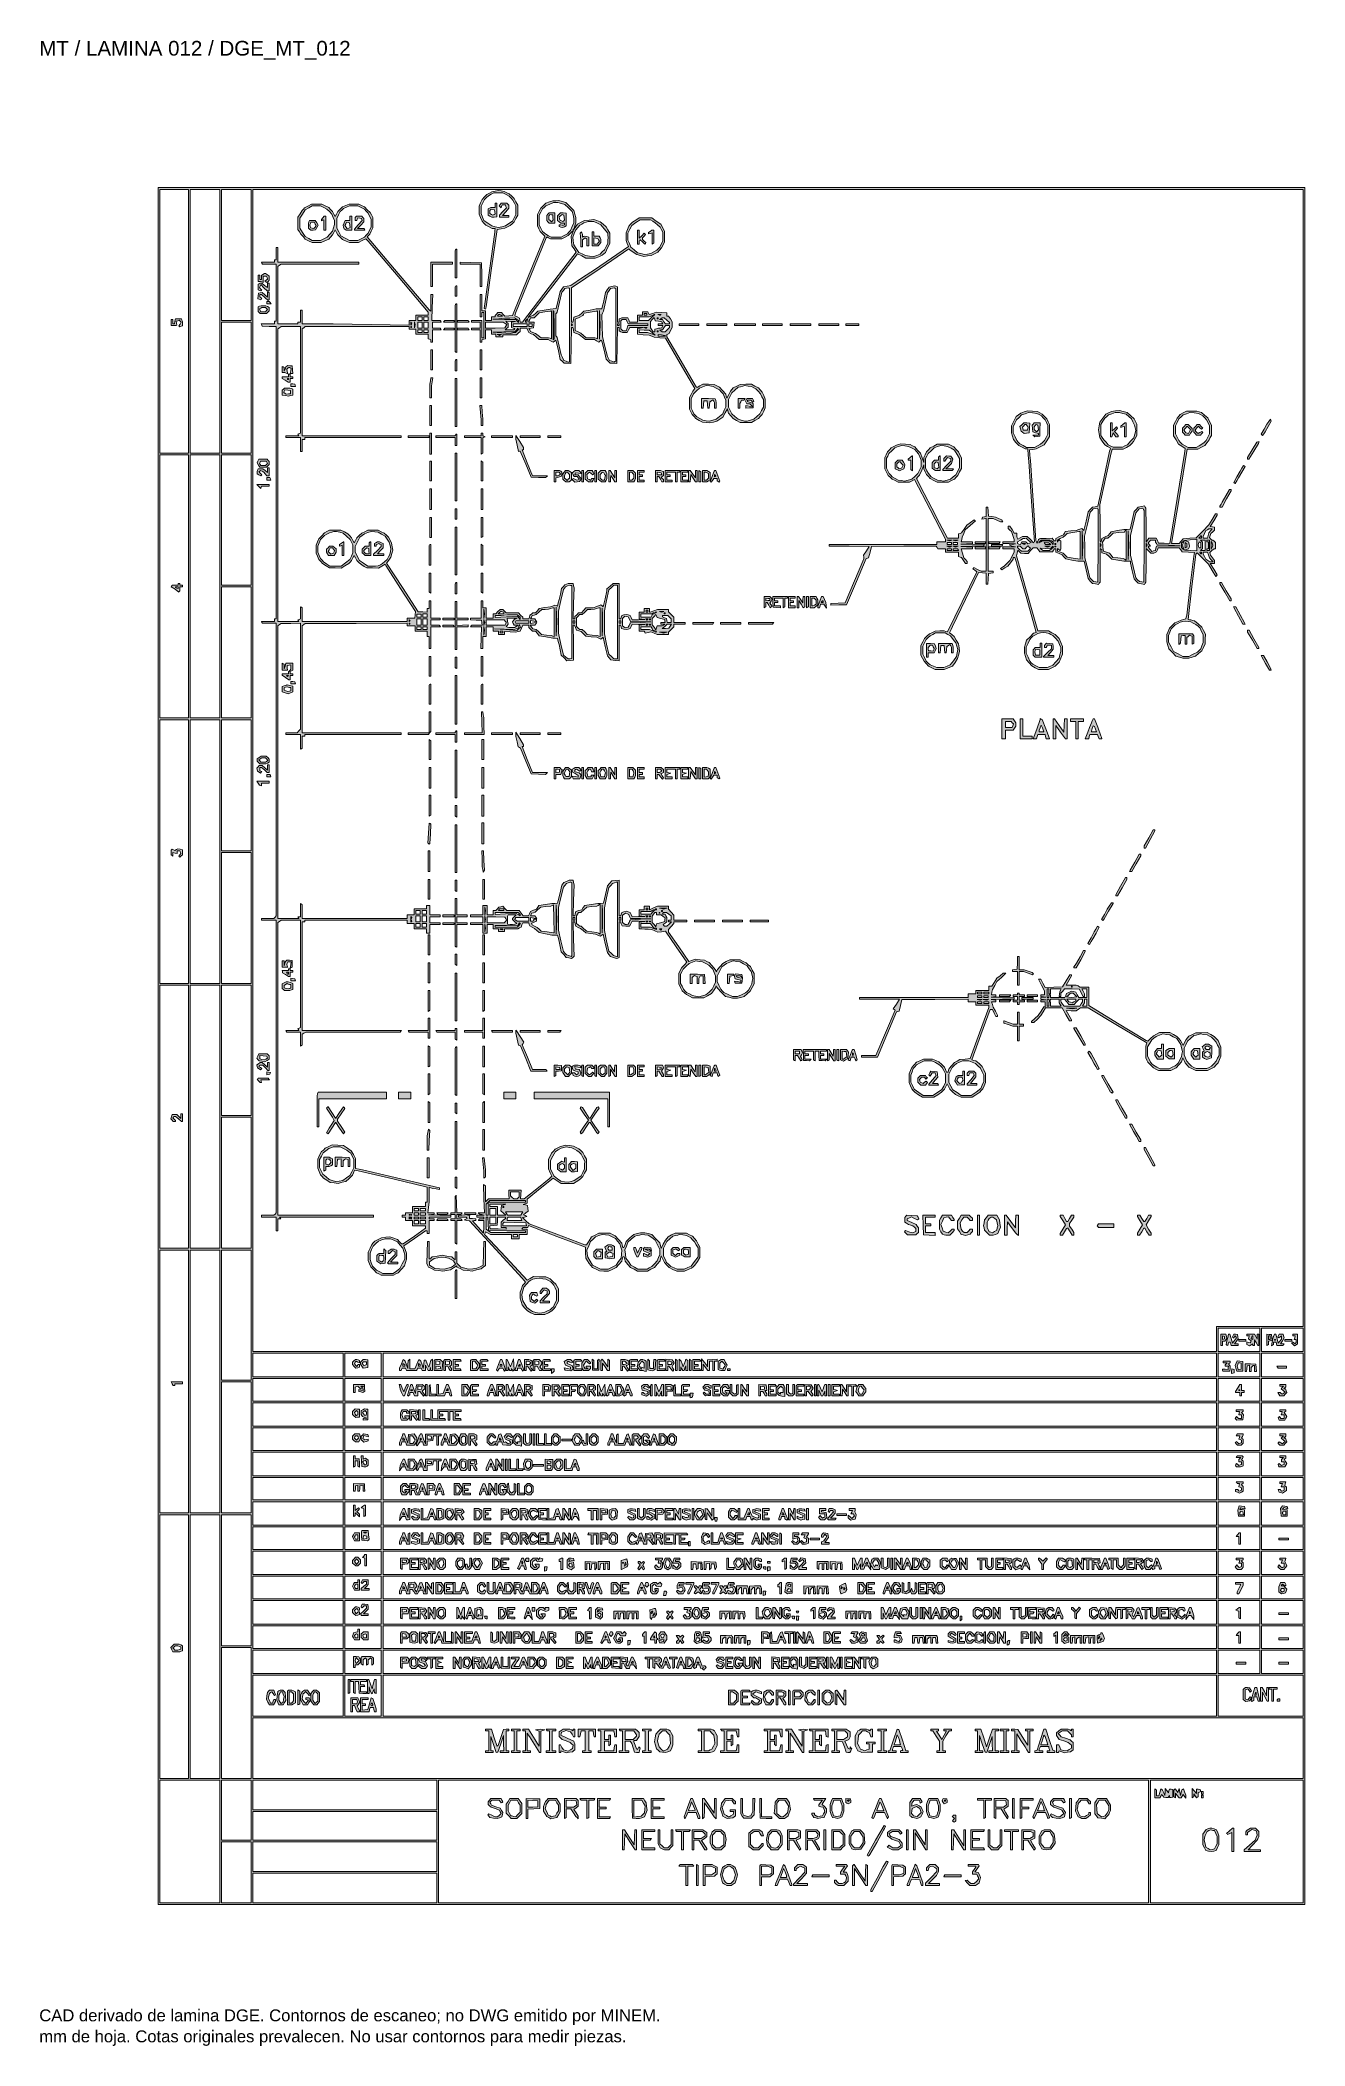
# Paper-space layout 'AN-03-DGE-012' of a CAD drawing. Header units: metres, sheet in millimetres. Extents: x 12 to 193, y 4 to 291.
import ezdxf

# ---------------------------------------------------------------- set-up
doc = ezdxf.new("R2010")
doc.units = ezdxf.units.M
for name, color, linetype, lineweight in [('DGE_CONTORNOS', 7, 'Continuous', 0), ('DGE_DATOS', 7, 'Continuous', 0), ('DGE_RELLENO', 7, 'Continuous', 0)]:
    doc.layers.add(name, color=color, linetype=linetype, lineweight=lineweight)
doc.styles.add('DGE_ARIAL', font='arial.ttf')

# ---------------------------------------------------------------- blocks, each defined once
blk = doc.blocks.new('LP_REF_DGE_MT_012')
at = {"layer": 'DGE_RELLENO'}
h = blk.add_hatch(color=7, dxfattribs=at)
h.paths.add_polyline_path([(29, 147.43), (29, 24.71), (110.96, 24.71), (192.93, 24.71), (192.93, 147.43), (192.93, 270.16), (110.96, 270.16), (29, 270.16)], flags=0)
h.paths.add_polyline_path([(33.34, 251.05), (33.34, 232.19), (31.29, 232.19), (29.25, 232.19), (29.25, 251.05), (29.25, 269.91), (31.29, 269.91), (33.34, 269.91)], flags=0)
h.paths.add_polyline_path([(37.81, 251.05), (37.81, 232.19), (35.7, 232.19), (33.59, 232.19), (33.59, 251.05), (33.59, 269.91), (35.7, 269.91), (37.81, 269.91)], flags=0)
h.paths.add_polyline_path([(42.28, 260.54), (42.28, 251.17), (40.17, 251.17), (38.06, 251.17), (38.06, 260.54), (38.06, 269.91), (40.17, 269.91), (42.28, 269.91)], flags=0)
h.paths.add_polyline_path([(192.68, 188.63), (192.68, 107.35), (186.47, 107.35), (180.27, 107.35), (180.27, 105.55), (180.27, 103.76), (111.4, 103.76), (42.52, 103.76), (42.52, 186.83), (42.52, 269.91), (117.6, 269.91), (192.68, 269.91)], flags=0)
h.paths.add_polyline_path([(42.28, 241.56), (42.28, 232.19), (40.17, 232.19), (38.06, 232.19), (38.06, 241.56), (38.06, 250.92), (40.17, 250.92), (42.28, 250.92)], flags=0)
h.paths.add_polyline_path([(33.34, 213.14), (33.34, 194.34), (31.29, 194.34), (29.25, 194.34), (29.25, 213.14), (29.25, 231.94), (31.29, 231.94), (33.34, 231.94)], flags=0)
h.paths.add_polyline_path([(37.81, 213.14), (37.81, 194.34), (35.7, 194.34), (33.59, 194.34), (33.59, 213.14), (33.59, 231.94), (35.7, 231.94), (37.81, 231.94)], flags=0)
h.paths.add_polyline_path([(42.28, 222.63), (42.28, 213.33), (40.17, 213.33), (38.06, 213.33), (38.06, 222.63), (38.06, 231.94), (40.17, 231.94), (42.28, 231.94)], flags=0)
h.paths.add_polyline_path([(42.28, 203.71), (42.28, 194.34), (40.17, 194.34), (38.06, 194.34), (38.06, 203.71), (38.06, 213.08), (40.17, 213.08), (42.28, 213.08)], flags=0)
h.paths.add_polyline_path([(33.34, 175.23), (33.34, 156.37), (31.29, 156.37), (29.25, 156.37), (29.25, 175.23), (29.25, 194.09), (31.29, 194.09), (33.34, 194.09)], flags=0)
h.paths.add_polyline_path([(37.81, 175.23), (37.81, 156.37), (35.7, 156.37), (33.59, 156.37), (33.59, 175.23), (33.59, 194.09), (35.7, 194.09), (37.81, 194.09)], flags=0)
h.paths.add_polyline_path([(42.28, 184.72), (42.28, 175.35), (40.17, 175.35), (38.06, 175.35), (38.06, 184.72), (38.06, 194.09), (40.17, 194.09), (42.28, 194.09)], flags=0)
h.paths.add_polyline_path([(42.28, 165.74), (42.28, 156.37), (40.17, 156.37), (38.06, 156.37), (38.06, 165.74), (38.06, 175.11), (40.17, 175.11), (42.28, 175.11)], flags=0)
h.paths.add_polyline_path([(33.34, 137.32), (33.34, 118.52), (31.29, 118.52), (29.25, 118.52), (29.25, 137.32), (29.25, 156.12), (31.29, 156.12), (33.34, 156.12)], flags=0)
h.paths.add_polyline_path([(37.81, 137.32), (37.81, 118.52), (35.7, 118.52), (33.59, 118.52), (33.59, 137.32), (33.59, 156.12), (35.7, 156.12), (37.81, 156.12)], flags=0)
h.paths.add_polyline_path([(42.28, 146.81), (42.28, 137.51), (40.17, 137.51), (38.06, 137.51), (38.06, 146.81), (38.06, 156.12), (40.17, 156.12), (42.28, 156.12)], flags=0)
h.paths.add_polyline_path([(42.28, 127.89), (42.28, 118.52), (40.17, 118.52), (38.06, 118.52), (38.06, 127.89), (38.06, 137.26), (40.17, 137.26), (42.28, 137.26)], flags=0)
h.paths.add_polyline_path([(33.34, 99.47), (33.34, 80.68), (31.29, 80.68), (29.25, 80.68), (29.25, 99.47), (29.25, 118.27), (31.29, 118.27), (33.34, 118.27)], flags=0)
h.paths.add_polyline_path([(37.81, 99.47), (37.81, 80.68), (35.7, 80.68), (33.59, 80.68), (33.59, 99.47), (33.59, 118.27), (35.7, 118.27), (37.81, 118.27)], flags=0)
h.paths.add_polyline_path([(42.28, 108.97), (42.28, 99.66), (40.17, 99.66), (38.06, 99.66), (38.06, 108.97), (38.06, 118.27), (40.17, 118.27), (42.28, 118.27)], flags=0)
h.paths.add_polyline_path([(186.47, 105.43), (186.47, 103.76), (183.5, 103.76), (180.52, 103.76), (180.52, 105.43), (180.52, 107.11), (183.5, 107.11), (186.47, 107.11)], flags=0)
h.paths.add_polyline_path([(192.68, 105.43), (192.68, 103.76), (189.7, 103.76), (186.72, 103.76), (186.72, 105.43), (186.72, 107.11), (189.7, 107.11), (192.68, 107.11)], flags=0)
h.paths.add_polyline_path([(55.43, 101.83), (55.43, 100.16), (48.98, 100.16), (42.52, 100.16), (42.52, 101.83), (42.52, 103.51), (48.98, 103.51), (55.43, 103.51)], flags=0)
h.paths.add_polyline_path([(60.89, 101.83), (60.89, 100.16), (58.28, 100.16), (55.68, 100.16), (55.68, 101.83), (55.68, 103.51), (58.28, 103.51), (60.89, 103.51)], flags=0)
h.paths.add_polyline_path([(180.27, 101.83), (180.27, 100.16), (120.7, 100.16), (61.14, 100.16), (61.14, 101.83), (61.14, 103.51), (120.7, 103.51), (180.27, 103.51)], flags=0)
h.paths.add_polyline_path([(186.47, 101.83), (186.47, 100.16), (183.5, 100.16), (180.52, 100.16), (180.52, 101.83), (180.52, 103.51), (183.5, 103.51), (186.47, 103.51)], flags=0)
h.paths.add_polyline_path([(192.68, 101.83), (192.68, 100.16), (189.7, 100.16), (186.72, 100.16), (186.72, 101.83), (186.72, 103.51), (189.7, 103.51), (192.68, 103.51)], flags=0)
h.paths.add_polyline_path([(55.43, 98.3), (55.43, 96.68), (48.98, 96.68), (42.52, 96.68), (42.52, 98.3), (42.52, 99.91), (48.98, 99.91), (55.43, 99.91)], flags=0)
h.paths.add_polyline_path([(60.89, 98.3), (60.89, 96.68), (58.28, 96.68), (55.68, 96.68), (55.68, 98.3), (55.68, 99.91), (58.28, 99.91), (60.89, 99.91)], flags=0)
h.paths.add_polyline_path([(180.27, 98.3), (180.27, 96.68), (120.7, 96.68), (61.14, 96.68), (61.14, 98.3), (61.14, 99.91), (120.7, 99.91), (180.27, 99.91)], flags=0)
h.paths.add_polyline_path([(186.47, 98.3), (186.47, 96.68), (183.5, 96.68), (180.52, 96.68), (180.52, 98.3), (180.52, 99.91), (183.5, 99.91), (186.47, 99.91)], flags=0)
h.paths.add_polyline_path([(192.68, 98.3), (192.68, 96.68), (189.7, 96.68), (186.72, 96.68), (186.72, 98.3), (186.72, 99.91), (189.7, 99.91), (192.68, 99.91)], flags=0)
h.paths.add_polyline_path([(42.28, 90.04), (42.28, 80.68), (40.17, 80.68), (38.06, 80.68), (38.06, 90.04), (38.06, 99.41), (40.17, 99.41), (42.28, 99.41)], flags=0)
h.paths.add_polyline_path([(55.43, 94.76), (55.43, 93.08), (48.98, 93.08), (42.52, 93.08), (42.52, 94.76), (42.52, 96.43), (48.98, 96.43), (55.43, 96.43)], flags=0)
h.paths.add_polyline_path([(60.89, 94.76), (60.89, 93.08), (58.28, 93.08), (55.68, 93.08), (55.68, 94.76), (55.68, 96.43), (58.28, 96.43), (60.89, 96.43)], flags=0)
h.paths.add_polyline_path([(180.27, 94.76), (180.27, 93.08), (120.7, 93.08), (61.14, 93.08), (61.14, 94.76), (61.14, 96.43), (120.7, 96.43), (180.27, 96.43)], flags=0)
h.paths.add_polyline_path([(186.47, 94.76), (186.47, 93.08), (183.5, 93.08), (180.52, 93.08), (180.52, 94.76), (180.52, 96.43), (183.5, 96.43), (186.47, 96.43)], flags=0)
h.paths.add_polyline_path([(192.68, 94.76), (192.68, 93.08), (189.7, 93.08), (186.72, 93.08), (186.72, 94.76), (186.72, 96.43), (189.7, 96.43), (192.68, 96.43)], flags=0)
h.paths.add_polyline_path([(55.43, 91.22), (55.43, 89.61), (48.98, 89.61), (42.52, 89.61), (42.52, 91.22), (42.52, 92.84), (48.98, 92.84), (55.43, 92.84)], flags=0)
h.paths.add_polyline_path([(60.89, 91.22), (60.89, 89.61), (58.28, 89.61), (55.68, 89.61), (55.68, 91.22), (55.68, 92.84), (58.28, 92.84), (60.89, 92.84)], flags=0)
h.paths.add_polyline_path([(180.27, 91.22), (180.27, 89.61), (120.7, 89.61), (61.14, 89.61), (61.14, 91.22), (61.14, 92.84), (120.7, 92.84), (180.27, 92.84)], flags=0)
h.paths.add_polyline_path([(186.47, 91.22), (186.47, 89.61), (183.5, 89.61), (180.52, 89.61), (180.52, 91.22), (180.52, 92.84), (183.5, 92.84), (186.47, 92.84)], flags=0)
h.paths.add_polyline_path([(192.68, 91.22), (192.68, 89.61), (189.7, 89.61), (186.72, 89.61), (186.72, 91.22), (186.72, 92.84), (189.7, 92.84), (192.68, 92.84)], flags=0)
h.paths.add_polyline_path([(55.43, 87.69), (55.43, 86.01), (48.98, 86.01), (42.52, 86.01), (42.52, 87.69), (42.52, 89.36), (48.98, 89.36), (55.43, 89.36)], flags=0)
h.paths.add_polyline_path([(60.89, 87.69), (60.89, 86.01), (58.28, 86.01), (55.68, 86.01), (55.68, 87.69), (55.68, 89.36), (58.28, 89.36), (60.89, 89.36)], flags=0)
h.paths.add_polyline_path([(180.27, 87.69), (180.27, 86.01), (120.7, 86.01), (61.14, 86.01), (61.14, 87.69), (61.14, 89.36), (120.7, 89.36), (180.27, 89.36)], flags=0)
h.paths.add_polyline_path([(186.47, 87.69), (186.47, 86.01), (183.5, 86.01), (180.52, 86.01), (180.52, 87.69), (180.52, 89.36), (183.5, 89.36), (186.47, 89.36)], flags=0)
h.paths.add_polyline_path([(192.68, 87.69), (192.68, 86.01), (189.7, 86.01), (186.72, 86.01), (186.72, 87.69), (186.72, 89.36), (189.7, 89.36), (192.68, 89.36)], flags=0)
h.paths.add_polyline_path([(55.43, 84.15), (55.43, 82.54), (48.98, 82.54), (42.52, 82.54), (42.52, 84.15), (42.52, 85.76), (48.98, 85.76), (55.43, 85.76)], flags=0)
h.paths.add_polyline_path([(60.89, 84.15), (60.89, 82.54), (58.28, 82.54), (55.68, 82.54), (55.68, 84.15), (55.68, 85.76), (58.28, 85.76), (60.89, 85.76)], flags=0)
h.paths.add_polyline_path([(180.27, 84.15), (180.27, 82.54), (120.7, 82.54), (61.14, 82.54), (61.14, 84.15), (61.14, 85.76), (120.7, 85.76), (180.27, 85.76)], flags=0)
h.paths.add_polyline_path([(186.47, 84.15), (186.47, 82.54), (183.5, 82.54), (180.52, 82.54), (180.52, 84.15), (180.52, 85.76), (183.5, 85.76), (186.47, 85.76)], flags=0)
h.paths.add_polyline_path([(192.68, 84.15), (192.68, 82.54), (189.7, 82.54), (186.72, 82.54), (186.72, 84.15), (186.72, 85.76), (189.7, 85.76), (192.68, 85.76)], flags=0)
h.paths.add_polyline_path([(55.43, 80.61), (55.43, 78.94), (48.98, 78.94), (42.52, 78.94), (42.52, 80.61), (42.52, 82.29), (48.98, 82.29), (55.43, 82.29)], flags=0)
h.paths.add_polyline_path([(60.89, 80.61), (60.89, 78.94), (58.28, 78.94), (55.68, 78.94), (55.68, 80.61), (55.68, 82.29), (58.28, 82.29), (60.89, 82.29)], flags=0)
h.paths.add_polyline_path([(180.27, 80.61), (180.27, 78.94), (120.7, 78.94), (61.14, 78.94), (61.14, 80.61), (61.14, 82.29), (120.7, 82.29), (180.27, 82.29)], flags=0)
h.paths.add_polyline_path([(186.47, 80.61), (186.47, 78.94), (183.5, 78.94), (180.52, 78.94), (180.52, 80.61), (180.52, 82.29), (183.5, 82.29), (186.47, 82.29)], flags=0)
h.paths.add_polyline_path([(192.68, 80.61), (192.68, 78.94), (189.7, 78.94), (186.72, 78.94), (186.72, 80.61), (186.72, 82.29), (189.7, 82.29), (192.68, 82.29)], flags=0)
h.paths.add_polyline_path([(33.34, 61.57), (33.34, 42.7), (31.29, 42.7), (29.25, 42.7), (29.25, 61.57), (29.25, 80.43), (31.29, 80.43), (33.34, 80.43)], flags=0)
h.paths.add_polyline_path([(37.81, 61.57), (37.81, 42.7), (35.7, 42.7), (33.59, 42.7), (33.59, 61.57), (33.59, 80.43), (35.7, 80.43), (37.81, 80.43)], flags=0)
h.paths.add_polyline_path([(42.28, 71.06), (42.28, 61.69), (40.17, 61.69), (38.06, 61.69), (38.06, 71.06), (38.06, 80.43), (40.17, 80.43), (42.28, 80.43)], flags=0)
h.paths.add_polyline_path([(55.43, 77.08), (55.43, 75.46), (48.98, 75.46), (42.52, 75.46), (42.52, 77.08), (42.52, 78.69), (48.98, 78.69), (55.43, 78.69)], flags=0)
h.paths.add_polyline_path([(60.89, 77.08), (60.89, 75.46), (58.28, 75.46), (55.68, 75.46), (55.68, 77.08), (55.68, 78.69), (58.28, 78.69), (60.89, 78.69)], flags=0)
h.paths.add_polyline_path([(180.27, 77.08), (180.27, 75.46), (120.7, 75.46), (61.14, 75.46), (61.14, 77.08), (61.14, 78.69), (120.7, 78.69), (180.27, 78.69)], flags=0)
h.paths.add_polyline_path([(186.47, 77.08), (186.47, 75.46), (183.5, 75.46), (180.52, 75.46), (180.52, 77.08), (180.52, 78.69), (183.5, 78.69), (186.47, 78.69)], flags=0)
h.paths.add_polyline_path([(192.68, 77.08), (192.68, 75.46), (189.7, 75.46), (186.72, 75.46), (186.72, 77.08), (186.72, 78.69), (189.7, 78.69), (192.68, 78.69)], flags=0)
h.paths.add_polyline_path([(55.43, 73.54), (55.43, 71.86), (48.98, 71.86), (42.52, 71.86), (42.52, 73.54), (42.52, 75.22), (48.98, 75.22), (55.43, 75.22)], flags=0)
h.paths.add_polyline_path([(60.89, 73.54), (60.89, 71.86), (58.28, 71.86), (55.68, 71.86), (55.68, 73.54), (55.68, 75.22), (58.28, 75.22), (60.89, 75.22)], flags=0)
h.paths.add_polyline_path([(180.27, 73.54), (180.27, 71.86), (120.7, 71.86), (61.14, 71.86), (61.14, 73.54), (61.14, 75.22), (120.7, 75.22), (180.27, 75.22)], flags=0)
h.paths.add_polyline_path([(186.47, 73.54), (186.47, 71.86), (183.5, 71.86), (180.52, 71.86), (180.52, 73.54), (180.52, 75.22), (183.5, 75.22), (186.47, 75.22)], flags=0)
h.paths.add_polyline_path([(192.68, 73.54), (192.68, 71.86), (189.7, 71.86), (186.72, 71.86), (186.72, 73.54), (186.72, 75.22), (189.7, 75.22), (192.68, 75.22)], flags=0)
h.paths.add_polyline_path([(55.43, 70), (55.43, 68.39), (48.98, 68.39), (42.52, 68.39), (42.52, 70), (42.52, 71.62), (48.98, 71.62), (55.43, 71.62)], flags=0)
h.paths.add_polyline_path([(60.89, 70), (60.89, 68.39), (58.28, 68.39), (55.68, 68.39), (55.68, 70), (55.68, 71.62), (58.28, 71.62), (60.89, 71.62)], flags=0)
h.paths.add_polyline_path([(180.27, 70), (180.27, 68.39), (120.7, 68.39), (61.14, 68.39), (61.14, 70), (61.14, 71.62), (120.7, 71.62), (180.27, 71.62)], flags=0)
h.paths.add_polyline_path([(186.47, 70), (186.47, 68.39), (183.5, 68.39), (180.52, 68.39), (180.52, 70), (180.52, 71.62), (183.5, 71.62), (186.47, 71.62)], flags=0)
h.paths.add_polyline_path([(192.68, 70), (192.68, 68.39), (189.7, 68.39), (186.72, 68.39), (186.72, 70), (186.72, 71.62), (189.7, 71.62), (192.68, 71.62)], flags=0)
h.paths.add_polyline_path([(55.43, 66.47), (55.43, 64.79), (48.98, 64.79), (42.52, 64.79), (42.52, 66.47), (42.52, 68.14), (48.98, 68.14), (55.43, 68.14)], flags=0)
h.paths.add_polyline_path([(60.89, 66.47), (60.89, 64.79), (58.28, 64.79), (55.68, 64.79), (55.68, 66.47), (55.68, 68.14), (58.28, 68.14), (60.89, 68.14)], flags=0)
h.paths.add_polyline_path([(180.27, 66.47), (180.27, 64.79), (120.7, 64.79), (61.14, 64.79), (61.14, 66.47), (61.14, 68.14), (120.7, 68.14), (180.27, 68.14)], flags=0)
h.paths.add_polyline_path([(186.47, 66.47), (186.47, 64.79), (183.5, 64.79), (180.52, 64.79), (180.52, 66.47), (180.52, 68.14), (183.5, 68.14), (186.47, 68.14)], flags=0)
h.paths.add_polyline_path([(192.68, 66.47), (192.68, 64.79), (189.7, 64.79), (186.72, 64.79), (186.72, 66.47), (186.72, 68.14), (189.7, 68.14), (192.68, 68.14)], flags=0)
h.paths.add_polyline_path([(55.43, 62.93), (55.43, 61.32), (48.98, 61.32), (42.52, 61.32), (42.52, 62.93), (42.52, 64.54), (48.98, 64.54), (55.43, 64.54)], flags=0)
h.paths.add_polyline_path([(60.89, 62.93), (60.89, 61.32), (58.28, 61.32), (55.68, 61.32), (55.68, 62.93), (55.68, 64.54), (58.28, 64.54), (60.89, 64.54)], flags=0)
h.paths.add_polyline_path([(180.27, 62.93), (180.27, 61.32), (120.7, 61.32), (61.14, 61.32), (61.14, 62.93), (61.14, 64.54), (120.7, 64.54), (180.27, 64.54)], flags=0)
h.paths.add_polyline_path([(186.47, 62.93), (186.47, 61.32), (183.5, 61.32), (180.52, 61.32), (180.52, 62.93), (180.52, 64.54), (183.5, 64.54), (186.47, 64.54)], flags=0)
h.paths.add_polyline_path([(192.68, 62.93), (192.68, 61.32), (189.7, 61.32), (186.72, 61.32), (186.72, 62.93), (186.72, 64.54), (189.7, 64.54), (192.68, 64.54)], flags=0)
h.paths.add_polyline_path([(42.28, 52.07), (42.28, 42.7), (40.17, 42.7), (38.06, 42.7), (38.06, 52.07), (38.06, 61.44), (40.17, 61.44), (42.28, 61.44)], flags=0)
h.paths.add_polyline_path([(55.43, 59.39), (55.43, 57.72), (48.98, 57.72), (42.52, 57.72), (42.52, 59.39), (42.52, 61.07), (48.98, 61.07), (55.43, 61.07)], flags=0)
h.paths.add_polyline_path([(60.89, 59.39), (60.89, 57.72), (58.28, 57.72), (55.68, 57.72), (55.68, 59.39), (55.68, 61.07), (58.28, 61.07), (60.89, 61.07)], flags=0)
h.paths.add_polyline_path([(180.27, 59.39), (180.27, 57.72), (120.7, 57.72), (61.14, 57.72), (61.14, 59.39), (61.14, 61.07), (120.7, 61.07), (180.27, 61.07)], flags=0)
h.paths.add_polyline_path([(186.47, 59.39), (186.47, 57.72), (183.5, 57.72), (180.52, 57.72), (180.52, 59.39), (180.52, 61.07), (183.5, 61.07), (186.47, 61.07)], flags=0)
h.paths.add_polyline_path([(192.68, 59.39), (192.68, 57.72), (189.7, 57.72), (186.72, 57.72), (186.72, 59.39), (186.72, 61.07), (189.7, 61.07), (192.68, 61.07)], flags=0)
h.paths.add_polyline_path([(55.43, 54.55), (55.43, 51.64), (48.98, 51.64), (42.52, 51.64), (42.52, 54.55), (42.52, 57.47), (48.98, 57.47), (55.43, 57.47)], flags=0)
h.paths.add_polyline_path([(60.89, 54.55), (60.89, 51.64), (58.28, 51.64), (55.68, 51.64), (55.68, 54.55), (55.68, 57.47), (58.28, 57.47), (60.89, 57.47)], flags=0)
h.paths.add_polyline_path([(180.27, 54.55), (180.27, 51.64), (120.7, 51.64), (61.14, 51.64), (61.14, 54.55), (61.14, 57.47), (120.7, 57.47), (180.27, 57.47)], flags=0)
h.paths.add_polyline_path([(192.68, 54.55), (192.68, 51.64), (186.6, 51.64), (180.52, 51.64), (180.52, 54.55), (180.52, 57.47), (186.6, 57.47), (192.68, 57.47)], flags=0)
h.paths.add_polyline_path([(192.68, 47.05), (192.68, 42.7), (117.6, 42.7), (42.52, 42.7), (42.52, 47.05), (42.52, 51.39), (117.6, 51.39), (192.68, 51.39)], flags=0)
h.paths.add_polyline_path([(37.81, 33.71), (37.81, 24.96), (33.53, 24.96), (29.25, 24.96), (29.25, 33.71), (29.25, 42.46), (33.53, 42.46), (37.81, 42.46)], flags=0)
h.paths.add_polyline_path([(42.28, 38.17), (42.28, 33.89), (40.17, 33.89), (38.06, 33.89), (38.06, 38.17), (38.06, 42.46), (40.17, 42.46), (42.28, 42.46)], flags=0)
h.paths.add_polyline_path([(68.83, 40.35), (68.83, 38.24), (55.68, 38.24), (42.52, 38.24), (42.52, 40.35), (42.52, 42.46), (55.68, 42.46), (68.83, 42.46)], flags=0)
h.paths.add_polyline_path([(170.59, 33.71), (170.59, 24.96), (119.84, 24.96), (69.08, 24.96), (69.08, 33.71), (69.08, 42.46), (119.84, 42.46), (170.59, 42.46)], flags=0)
h.paths.add_polyline_path([(192.68, 33.71), (192.68, 24.96), (181.76, 24.96), (170.84, 24.96), (170.84, 33.71), (170.84, 42.46), (181.76, 42.46), (192.68, 42.46)], flags=0)
h.paths.add_polyline_path([(68.83, 35.94), (68.83, 33.89), (55.68, 33.89), (42.52, 33.89), (42.52, 35.94), (42.52, 37.99), (55.68, 37.99), (68.83, 37.99)], flags=0)
h.paths.add_polyline_path([(42.28, 29.3), (42.28, 24.96), (40.17, 24.96), (38.06, 24.96), (38.06, 29.3), (38.06, 33.65), (40.17, 33.65), (42.28, 33.65)], flags=0)
h.paths.add_polyline_path([(68.83, 31.54), (68.83, 29.43), (55.68, 29.43), (42.52, 29.43), (42.52, 31.54), (42.52, 33.65), (55.68, 33.65), (68.83, 33.65)], flags=0)
h.paths.add_polyline_path([(68.83, 27.07), (68.83, 24.96), (55.68, 24.96), (42.52, 24.96), (42.52, 27.07), (42.52, 29.18), (55.68, 29.18), (68.83, 29.18)], flags=0)
h.paths.add_polyline_path([(31.4, 251.05), (31.32, 250.68), (31.22, 250.68), (31.11, 250.68), (31.11, 250.99), (31.11, 251.3), (30.98, 251.3), (30.86, 251.3), (30.86, 250.86), (30.86, 250.43), (31.17, 250.43), (31.48, 250.43), (31.57, 250.46), (31.67, 250.49), (31.63, 250.77), (31.59, 251.05), (31.79, 251.13), (31.99, 251.21), (32.14, 251.06), (32.28, 250.92), (32.12, 250.66), (31.96, 250.4), (32.02, 250.34), (32.09, 250.27), (32.28, 250.35), (32.47, 250.42), (32.47, 250.72), (32.47, 251.03), (32.4, 251.23), (32.32, 251.42), (31.9, 251.42), (31.47, 251.42)], flags=0)
h.paths.add_polyline_path([(77.15, 269.66), (76.71, 269.58), (76.34, 269.39), (75.97, 269.19), (75.63, 268.84), (75.3, 268.48), (75.09, 267.99), (74.88, 267.49), (74.88, 266.93), (74.88, 266.37), (75.09, 265.88), (75.3, 265.38), (75.57, 265.09), (75.84, 264.8), (76.3, 264.56), (76.76, 264.33), (76.96, 264.33), (77.15, 264.33), (77.14, 264.05), (77.14, 263.77), (76.36, 258.33), (75.58, 252.9), (75.68, 252.83), (75.78, 252.77), (75.84, 252.93), (75.89, 253.1), (76.67, 258.64), (77.45, 264.18), (78.01, 264.27), (78.57, 264.35), (78.94, 264.54), (79.32, 264.73), (79.61, 264.99), (79.9, 265.26), (80.15, 265.74), (80.4, 266.23), (80.4, 266.93), (80.4, 267.64), (80.15, 268.12), (79.9, 268.61), (79.55, 268.93), (79.19, 269.26), (78.82, 269.44), (78.45, 269.63), (78.02, 269.69), (77.58, 269.74)], flags=0)
h.paths.add_polyline_path([(78.73, 269.18), (79.19, 268.94), (79.46, 268.65), (79.72, 268.36), (79.92, 267.96), (80.13, 267.57), (80.13, 266.93), (80.13, 266.3), (79.89, 265.83), (79.65, 265.37), (79.15, 265.02), (78.65, 264.68), (78.14, 264.56), (77.63, 264.45), (77.16, 264.57), (76.7, 264.7), (76.13, 265.07), (75.56, 265.45), (75.36, 265.95), (75.16, 266.44), (75.16, 266.97), (75.17, 267.49), (75.4, 267.99), (75.63, 268.48), (75.92, 268.75), (76.22, 269.01), (76.59, 269.21), (76.96, 269.4), (77.62, 269.41), (78.27, 269.41)], flags=0)
h.paths.add_polyline_path([(84.92, 268.12), (84.44, 267.94), (84.07, 267.59), (83.7, 267.24), (83.46, 266.78), (83.23, 266.32), (83.23, 265.5), (83.23, 264.69), (83.43, 264.29), (83.63, 263.89), (83.94, 263.56), (84.25, 263.23), (81.95, 257.54), (79.65, 251.86), (79.11, 251.82), (78.56, 251.78), (78.33, 252.04), (78.1, 252.29), (77.82, 252.29), (77.54, 252.29), (77.34, 252.09), (77.15, 251.9), (77.15, 251.78), (77.15, 251.67), (76.9, 251.67), (76.65, 251.67), (76.65, 251.42), (76.65, 251.17), (76.22, 251.17), (75.78, 251.17), (75.78, 251.86), (75.78, 252.54), (75.53, 252.54), (75.29, 252.54), (75.29, 253.72), (75.29, 254.9), (75.16, 254.9), (75.04, 254.9), (75.04, 253.28), (75.04, 251.67), (75.16, 251.67), (75.29, 251.67), (75.29, 251.98), (75.29, 252.29), (75.41, 252.29), (75.53, 252.29), (75.53, 250.49), (75.53, 248.69), (75.41, 248.69), (75.29, 248.69), (75.29, 249.93), (75.29, 251.17), (74.54, 251.17), (73.8, 251.17), (73.8, 251.05), (73.8, 250.92), (74.42, 250.92), (75.04, 250.92), (75.04, 250.49), (75.04, 250.06), (74.42, 250.06), (73.8, 250.06), (73.8, 249.93), (73.8, 249.81), (74.42, 249.81), (75.04, 249.81), (75.04, 248.94), (75.04, 248.07), (75.16, 248.07), (75.29, 248.07), (75.29, 248.24), (75.29, 248.41), (75.53, 248.48), (75.78, 248.54), (75.78, 249.18), (75.78, 249.81), (76.22, 249.81), (76.65, 249.81), (76.65, 249.5), (76.65, 249.19), (76.96, 249.19), (77.27, 249.19), (77.27, 249), (77.27, 248.82), (77.77, 248.82), (78.26, 248.82), (78.26, 248.97), (78.26, 249.13), (79.24, 249.13), (80.22, 249.13), (80.48, 249.36), (80.75, 249.6), (80.75, 249.83), (80.75, 250.06), (81.22, 250.06), (81.7, 250.06), (81.84, 249.74), (81.98, 249.43), (82.33, 249.28), (82.67, 249.14), (83.08, 248.79), (83.48, 248.44), (84.11, 248.44), (84.73, 248.44), (85.1, 248.25), (85.48, 248.06), (85.65, 248.2), (85.83, 248.35), (85.89, 248.18), (85.94, 248.01), (86.21, 246.81), (86.48, 245.61), (86.77, 245.33), (87.06, 245.06), (87.53, 245.05), (88.01, 245.03), (88.04, 247.61), (88.07, 250.18), (88.18, 250.18), (88.28, 250.18), (88.36, 249.83), (88.43, 249.47), (88.81, 249.31), (89.19, 249.15), (89.64, 248.8), (90.09, 248.44), (90.72, 248.44), (91.36, 248.43), (91.67, 248.26), (91.98, 248.09), (92.13, 248.22), (92.29, 248.35), (92.36, 248.28), (92.44, 248.21), (92.74, 246.93), (93.04, 245.65), (93.33, 245.36), (93.63, 245.06), (94.1, 245.05), (94.58, 245.03), (94.62, 247.61), (94.65, 250.18), (94.77, 250.18), (94.89, 250.18), (94.89, 249.94), (94.89, 249.69), (95.13, 249.56), (95.37, 249.44), (95.7, 249.44), (96.02, 249.44), (96.23, 249.81), (96.44, 250.18), (97.37, 250.16), (98.31, 250.14), (97.9, 250.09), (97.5, 250.04), (97.5, 249.62), (97.5, 249.21), (98.34, 249.13), (99.17, 249.05), (99.55, 248.91), (99.92, 248.77), (100.71, 248.7), (101.5, 248.63), (103.61, 245.03), (105.71, 241.43), (105.58, 241.25), (105.44, 241.06), (105.19, 240.6), (104.94, 240.14), (104.94, 239.32), (104.94, 238.5), (105.14, 238.11), (105.35, 237.71), (105.61, 237.42), (105.88, 237.13), (106.34, 236.89), (106.8, 236.65), (107.33, 236.58), (107.86, 236.51), (108.37, 236.64), (108.88, 236.78), (109.3, 237.06), (109.72, 237.35), (110.05, 237.94), (110.37, 238.54), (110.45, 238.23), (110.53, 237.91), (110.85, 237.53), (111.18, 237.14), (111.69, 236.87), (112.2, 236.6), (113.01, 236.6), (113.82, 236.6), (114.31, 236.86), (114.81, 237.13), (115.08, 237.42), (115.36, 237.71), (115.56, 238.21), (115.77, 238.7), (115.77, 239.32), (115.77, 239.94), (115.56, 240.44), (115.36, 240.93), (115.08, 241.23), (114.81, 241.52), (114.31, 241.78), (113.82, 242.04), (113.01, 242.04), (112.2, 242.03), (111.71, 241.78), (111.21, 241.52), (111.01, 241.29), (110.81, 241.06), (110.56, 240.57), (110.31, 240.08), (110.22, 240.37), (110.13, 240.65), (109.69, 241.14), (109.24, 241.63), (108.86, 241.83), (108.48, 242.03), (107.67, 242.04), (106.87, 242.05), (106.45, 241.82), (106.03, 241.6), (105.93, 241.7), (105.83, 241.8), (103.77, 245.33), (101.72, 248.85), (101.72, 249), (101.72, 249.16), (101.88, 249.23), (102.05, 249.29), (102.26, 249.72), (102.46, 250.16), (102.46, 250.57), (102.46, 250.99), (102.22, 251.39), (101.97, 251.79), (101.84, 251.79), (101.72, 251.79), (101.72, 252.03), (101.72, 252.27), (100.94, 252.32), (100.17, 252.37), (99.69, 252.18), (99.21, 252), (99.09, 252.21), (98.98, 252.41), (98.61, 252.41), (98.24, 252.41), (98.24, 252.17), (98.24, 251.92), (97.87, 251.92), (97.5, 251.92), (97.5, 251.42), (97.5, 250.92), (96.94, 250.92), (96.38, 250.92), (96.26, 251.24), (96.14, 251.55), (95.71, 251.55), (95.29, 251.55), (95.09, 251.47), (94.89, 251.39), (94.89, 251.16), (94.89, 250.92), (94.77, 250.92), (94.64, 250.92), (94.64, 253.46), (94.64, 256), (94.43, 256.06), (94.21, 256.13), (93.84, 256.03), (93.47, 255.93), (93.2, 255.55), (92.94, 255.16), (92.8, 254.44), (92.66, 253.72), (92.53, 253.27), (92.41, 252.83), (92.01, 252.83), (91.6, 252.82), (90.74, 252.66), (89.87, 252.5), (89.55, 252.21), (89.24, 251.92), (88.83, 251.78), (88.43, 251.64), (88.36, 251.28), (88.28, 250.92), (88.18, 250.92), (88.07, 250.92), (88.07, 253.38), (88.07, 255.84), (92.18, 258.61), (96.29, 261.39), (96.49, 261.24), (96.69, 261.1), (97.06, 260.85), (97.44, 260.6), (97.93, 260.47), (98.43, 260.33), (98.96, 260.4), (99.48, 260.48), (99.95, 260.71), (100.41, 260.95), (100.68, 261.24), (100.94, 261.53), (101.17, 261.97), (101.39, 262.4), (101.39, 263.15), (101.39, 263.89), (101.12, 264.42), (100.85, 264.94), (100.2, 265.38), (99.55, 265.82), (98.65, 265.82), (97.74, 265.82), (97.28, 265.52), (96.82, 265.22), (96.54, 264.93), (96.27, 264.63), (96.08, 264.17), (95.89, 263.71), (95.89, 263.15), (95.89, 262.58), (96.06, 262.15), (96.24, 261.73), (93.8, 260.07), (91.36, 258.41), (89.68, 257.29), (88.01, 256.16), (87.48, 256.08), (86.95, 255.99), (86.71, 255.64), (86.46, 255.3), (86.18, 254.09), (85.9, 252.87), (85.46, 252.84), (85.03, 252.8), (84.16, 252.66), (83.29, 252.51), (82.98, 252.23), (82.67, 251.95), (82.28, 251.77), (81.9, 251.58), (85.42, 256.13), (88.95, 260.69), (89.55, 260.39), (90.15, 260.09), (90.82, 260.08), (91.48, 260.08), (91.97, 260.28), (92.46, 260.49), (92.7, 260.7), (92.93, 260.91), (93.25, 261.53), (93.57, 262.15), (93.57, 262.91), (93.57, 263.66), (93.3, 264.11), (93.02, 264.56), (92.6, 264.93), (92.18, 265.29), (91.72, 265.45), (91.26, 265.6), (90.61, 265.53), (89.96, 265.46), (89.46, 265.21), (88.96, 264.96), (88.71, 264.61), (88.45, 264.26), (88.57, 264.7), (88.69, 265.13), (88.69, 265.5), (88.69, 265.88), (88.55, 266.37), (88.41, 266.87), (87.84, 267.45), (87.26, 268.02), (86.76, 268.16), (86.27, 268.3), (85.83, 268.29), (85.4, 268.29)], flags=0)
h.paths.add_polyline_path([(86.64, 267.91), (87.14, 267.77), (87.65, 267.26), (88.16, 266.75), (88.3, 266.25), (88.44, 265.75), (88.44, 265.44), (88.43, 265.13), (88.18, 264.58), (87.93, 264.02), (87.72, 263.79), (87.51, 263.56), (87.05, 263.32), (86.59, 263.09), (85.89, 263.09), (85.2, 263.09), (84.8, 263.29), (84.41, 263.49), (84.18, 263.69), (83.95, 263.89), (83.71, 264.35), (83.48, 264.81), (83.48, 265.51), (83.48, 266.2), (83.71, 266.66), (83.95, 267.12), (84.18, 267.33), (84.41, 267.54), (84.97, 267.79), (85.52, 268.04), (85.83, 268.05), (86.14, 268.05)], flags=0)
h.paths.add_polyline_path([(99.71, 265.36), (100.04, 265.15), (100.39, 264.83), (100.75, 264.51), (100.94, 264.14), (101.13, 263.77), (101.13, 263.15), (101.13, 262.52), (100.91, 262.09), (100.7, 261.66), (100.49, 261.43), (100.29, 261.2), (99.85, 260.97), (99.41, 260.75), (98.97, 260.67), (98.53, 260.58), (98.01, 260.72), (97.5, 260.86), (97.04, 261.26), (96.59, 261.66), (96.36, 262.15), (96.14, 262.65), (96.14, 263.15), (96.13, 263.65), (96.41, 264.21), (96.69, 264.76), (97.3, 265.16), (97.9, 265.57), (98.63, 265.57), (99.37, 265.57)], flags=0)
h.paths.add_polyline_path([(91.78, 265.08), (92.26, 264.83), (92.77, 264.25), (93.28, 263.67), (93.3, 263.35), (93.32, 263.02), (93.29, 262.6), (93.26, 262.18), (93.03, 261.73), (92.8, 261.29), (92.49, 260.96), (92.17, 260.63), (91.72, 260.48), (91.26, 260.33), (90.68, 260.38), (90.09, 260.44), (89.61, 260.68), (89.13, 260.91), (88.77, 261.45), (88.41, 261.99), (88.34, 262.54), (88.28, 263.09), (88.49, 263.61), (88.69, 264.14), (88.98, 264.47), (89.27, 264.79), (89.56, 264.95), (89.85, 265.11), (90.17, 265.2), (90.49, 265.3), (90.9, 265.31), (91.3, 265.32)], flags=0)
h.paths.add_polyline_path([(88.44, 264.14), (88.44, 264.08), (88.38, 264.08), (88.32, 264.08), (88.32, 264.14), (88.32, 264.2), (88.38, 264.2), (88.44, 264.2)], flags=0)
h.paths.add_polyline_path([(88.17, 263.57), (88.04, 263.19), (88.09, 262.53), (88.15, 261.86), (88.46, 261.39), (88.76, 260.93), (84.91, 255.94), (81.06, 250.94), (80.91, 250.93), (80.77, 250.92), (80.7, 251.21), (80.63, 251.5), (80.31, 251.67), (79.99, 251.84), (80.04, 252.04), (80.1, 252.23), (82.28, 257.61), (84.46, 263), (84.52, 263.05), (84.57, 263.11), (84.82, 262.97), (85.07, 262.84), (85.89, 262.84), (86.71, 262.84), (87.17, 263.07), (87.63, 263.31), (87.93, 263.63), (88.23, 263.95), (88.27, 263.95), (88.3, 263.95)], flags=0)
h.paths.add_polyline_path([(87.82, 250.48), (87.82, 245.22), (87.7, 245.22), (87.59, 245.22), (87.3, 245.33), (87, 245.44), (86.79, 245.86), (86.59, 246.27), (86.32, 247.51), (86.05, 248.75), (85.94, 248.87), (85.83, 248.99), (85.83, 250.55), (85.83, 252.12), (85.94, 252.23), (86.06, 252.35), (86.39, 253.78), (86.72, 255.21), (86.94, 255.47), (87.15, 255.74), (87.39, 255.79), (87.63, 255.84), (87.73, 255.8), (87.82, 255.75)], flags=0)
h.paths.add_polyline_path([(94.4, 250.55), (94.4, 245.36), (94.28, 245.29), (94.17, 245.22), (93.86, 245.33), (93.54, 245.45), (93.39, 245.74), (93.23, 246.02), (92.86, 247.45), (92.5, 248.88), (92.45, 250.42), (92.4, 251.97), (92.52, 252.22), (92.65, 252.48), (92.95, 253.79), (93.25, 255.1), (93.46, 255.43), (93.67, 255.75), (93.94, 255.79), (94.21, 255.84), (94.3, 255.79), (94.4, 255.75)], flags=0)
h.paths.add_polyline_path([(85.21, 250.54), (85.21, 248.54), (85.02, 248.62), (84.82, 248.69), (84.29, 248.69), (83.76, 248.69), (83.34, 249), (82.92, 249.31), (82.57, 249.45), (82.23, 249.59), (82.11, 249.81), (81.99, 250.04), (82.33, 250.08), (82.67, 250.12), (82.71, 250.52), (82.75, 250.92), (82.37, 250.92), (81.99, 250.92), (81.99, 251), (81.99, 251.07), (82.12, 251.31), (82.24, 251.55), (82.5, 251.55), (82.75, 251.55), (83.11, 251.91), (83.47, 252.27), (84.25, 252.39), (85.03, 252.51), (85.12, 252.52), (85.21, 252.54)], flags=0)
h.paths.add_polyline_path([(85.59, 250.51), (85.61, 248.55), (85.54, 248.48), (85.46, 248.4), (85.46, 250.49), (85.46, 252.58), (85.52, 252.52), (85.57, 252.47)], flags=0)
h.paths.add_polyline_path([(91.79, 250.54), (91.79, 248.54), (91.59, 248.62), (91.4, 248.69), (90.8, 248.69), (90.2, 248.69), (89.8, 249.02), (89.41, 249.36), (89.02, 249.55), (88.63, 249.75), (88.63, 250.55), (88.63, 251.36), (89.16, 251.61), (89.69, 251.86), (89.81, 252.04), (89.92, 252.23), (90.76, 252.37), (91.6, 252.51), (91.7, 252.52), (91.79, 252.54)], flags=0)
h.paths.add_polyline_path([(92.13, 249.53), (92.09, 248.51), (92.09, 250.55), (92.09, 252.6), (92.13, 251.58), (92.17, 250.55)], flags=0)
h.paths.add_polyline_path([(98.86, 252.04), (98.86, 251.92), (98.68, 251.92), (98.49, 251.92), (98.49, 252.04), (98.49, 252.17), (98.68, 252.17), (98.86, 252.17)], flags=0)
h.paths.add_polyline_path([(78.02, 251.92), (78.2, 251.8), (77.85, 251.8), (77.5, 251.79), (77.58, 251.92), (77.66, 252.04), (77.74, 252.04), (77.83, 252.04)], flags=0)
h.paths.add_polyline_path([(99.54, 251.61), (99.08, 251.17), (98.41, 251.17), (97.75, 251.17), (97.75, 251.42), (97.75, 251.67), (98.46, 251.68), (99.17, 251.68), (99.55, 251.85), (99.92, 252.02), (99.96, 252.03), (100, 252.04)], flags=0)
h.paths.add_polyline_path([(100.82, 251.97), (100.74, 251.89), (100.58, 251.96), (100.41, 252.02), (100.65, 252.03), (100.89, 252.04)], flags=0)
h.paths.add_polyline_path([(80.22, 251.35), (80.5, 251.16), (80.49, 251.01), (80.49, 250.86), (80.32, 251.08), (80.16, 251.3), (78.5, 251.32), (76.84, 251.34), (77.71, 251.42), (78.57, 251.5), (79.26, 251.52), (79.95, 251.55)], flags=0)
h.paths.add_polyline_path([(100.54, 251.05), (101.02, 250.99), (101.07, 250.83), (101.12, 250.68), (100.8, 250.68), (100.48, 250.68), (100.48, 250.55), (100.48, 250.43), (100.8, 250.43), (101.12, 250.43), (101.07, 250.27), (101.01, 250.12), (100.78, 250.08), (100.54, 250.05), (100.26, 249.99), (99.98, 249.93), (99.98, 249.74), (99.98, 249.56), (99.86, 249.56), (99.75, 249.56), (99.55, 249.84), (99.36, 250.11), (99.36, 250.56), (99.36, 251), (99.63, 251.29), (99.9, 251.58), (99.98, 251.35), (100.07, 251.11)], flags=0)
h.paths.add_polyline_path([(100.48, 251.48), (100.48, 251.42), (100.41, 251.42), (100.35, 251.42), (100.35, 251.48), (100.35, 251.55), (100.41, 251.55), (100.48, 251.55)], flags=0)
h.paths.add_polyline_path([(101.71, 251.22), (102.09, 250.9), (102.09, 250.79), (102.09, 250.68), (101.79, 250.68), (101.5, 250.68), (101.29, 250.99), (101.09, 251.3), (100.88, 251.3), (100.66, 251.3), (100.85, 251.42), (101.04, 251.54), (101.18, 251.54), (101.33, 251.55)], flags=0)
h.paths.add_polyline_path([(81.77, 251.17), (81.71, 250.92), (81.6, 250.92), (81.49, 250.92), (81.49, 251.02), (81.49, 251.12), (81.64, 251.27), (81.79, 251.42), (81.81, 251.42), (81.84, 251.42)], flags=0)
h.paths.add_polyline_path([(96.03, 250.99), (96.17, 250.68), (97.58, 250.68), (98.99, 250.68), (98.99, 250.55), (98.99, 250.43), (97.57, 250.43), (96.16, 250.43), (96.03, 250.06), (95.9, 249.68), (95.67, 249.68), (95.44, 249.68), (95.29, 249.83), (95.14, 249.98), (95.14, 250.56), (95.14, 251.13), (95.22, 251.21), (95.31, 251.3), (95.6, 251.3), (95.89, 251.3)], flags=0)
h.paths.add_polyline_path([(79.78, 250.96), (79.5, 250.91), (79.5, 250.53), (79.5, 250.16), (79.75, 250.09), (80, 250.03), (79.93, 249.92), (79.86, 249.81), (79.24, 249.81), (78.62, 249.81), (78.81, 250), (79.01, 250.2), (79.01, 250.47), (79.01, 250.75), (78.86, 250.9), (78.71, 251.05), (79.39, 251.03), (80.06, 251.02)], flags=0)
h.paths.add_polyline_path([(78.58, 250.75), (78.82, 250.57), (78.68, 250.34), (78.55, 250.12), (77.16, 250.08), (75.78, 250.05), (75.78, 250.49), (75.78, 250.92), (77.06, 250.92), (78.34, 250.92)], flags=0)
h.paths.add_polyline_path([(81.74, 250.49), (81.74, 250.3), (80.75, 250.3), (79.75, 250.3), (79.75, 250.49), (79.75, 250.68), (80.75, 250.68), (81.74, 250.68)], flags=0)
h.paths.add_polyline_path([(82.48, 250.49), (82.48, 250.3), (82.23, 250.3), (81.99, 250.3), (81.99, 250.49), (81.99, 250.68), (82.23, 250.68), (82.48, 250.68)], flags=0)
h.paths.add_polyline_path([(88.15, 250.47), (88.07, 250.39), (88.07, 250.55), (88.07, 250.72), (88.15, 250.64), (88.23, 250.55)], flags=0)
h.paths.add_polyline_path([(94.89, 250.55), (94.89, 250.43), (94.77, 250.43), (94.64, 250.43), (94.64, 250.55), (94.64, 250.68), (94.77, 250.68), (94.89, 250.68)], flags=0)
h.paths.add_polyline_path([(102.09, 250.3), (102.09, 250.17), (101.79, 249.86), (101.48, 249.56), (101.26, 249.56), (101.04, 249.56), (100.85, 249.68), (100.66, 249.8), (100.88, 249.81), (101.09, 249.81), (101.29, 250.12), (101.5, 250.43), (101.79, 250.43), (102.09, 250.43)], flags=0)
h.paths.add_polyline_path([(98.83, 250.11), (98.76, 250.03), (98.59, 250.1), (98.43, 250.16), (98.67, 250.17), (98.9, 250.18)], flags=0)
h.paths.add_polyline_path([(80.31, 249.69), (80.09, 249.44), (79.7, 249.38), (79.32, 249.32), (78.08, 249.42), (76.84, 249.52), (78.42, 249.54), (80, 249.56), (80.21, 249.8), (80.42, 250.05), (80.48, 249.99), (80.54, 249.93)], flags=0)
h.paths.add_polyline_path([(99.61, 249.43), (100.04, 249.05), (99.5, 249.24), (98.96, 249.44), (98.35, 249.44), (97.75, 249.44), (97.75, 249.62), (97.75, 249.81), (98.46, 249.8), (99.17, 249.8)], flags=0)
h.paths.add_polyline_path([(100.48, 249.62), (100.48, 249.56), (100.41, 249.56), (100.35, 249.56), (100.35, 249.62), (100.35, 249.68), (100.41, 249.68), (100.48, 249.68)], flags=0)
h.paths.add_polyline_path([(77.92, 249.11), (77.77, 249.04), (77.61, 249.11), (77.46, 249.17), (77.77, 249.17), (78.08, 249.17)], flags=0)
h.paths.add_polyline_path([(101.46, 248.98), (101.51, 248.94), (100.99, 248.94), (100.48, 248.94), (100.48, 249.06), (100.48, 249.17), (100.94, 249.1), (101.41, 249.03)], flags=0)
h.paths.add_polyline_path([(108.77, 241.5), (109.23, 241.27), (109.5, 240.98), (109.77, 240.68), (109.96, 240.22), (110.16, 239.76), (110.15, 239.3), (110.15, 238.83), (109.92, 238.33), (109.7, 237.83), (109.25, 237.43), (108.79, 237.04), (108.28, 236.9), (107.76, 236.76), (107.32, 236.84), (106.88, 236.92), (106.44, 237.15), (106, 237.37), (105.8, 237.6), (105.59, 237.83), (105.39, 238.23), (105.19, 238.63), (105.19, 239.32), (105.19, 240.02), (105.37, 240.35), (105.54, 240.69), (105.97, 241.1), (106.4, 241.51), (106.88, 241.69), (107.36, 241.87), (107.84, 241.8), (108.32, 241.74)], flags=0)
h.paths.add_polyline_path([(114.13, 241.55), (114.44, 241.39), (114.76, 241.04), (115.09, 240.69), (115.3, 240.27), (115.51, 239.85), (115.51, 239.32), (115.51, 238.79), (115.26, 238.3), (115.01, 237.81), (114.57, 237.43), (114.13, 237.04), (113.67, 236.91), (113.2, 236.78), (113.01, 236.78), (112.82, 236.78), (112.36, 236.91), (111.89, 237.04), (111.45, 237.43), (111.01, 237.81), (110.77, 238.28), (110.53, 238.75), (110.53, 239.32), (110.53, 239.89), (110.77, 240.36), (111.01, 240.84), (111.45, 241.22), (111.9, 241.61), (112.24, 241.69), (112.58, 241.76), (112.7, 241.81), (112.82, 241.85), (113.32, 241.78), (113.82, 241.71)], flags=0)
h.paths.add_polyline_path([(50.4, 267.53), (49.91, 267.27), (49.75, 267.07), (49.59, 266.87), (49.28, 266.41), (48.98, 265.94), (48.98, 265.07), (48.98, 264.19), (49.19, 263.86), (49.39, 263.52), (49.71, 263.17), (50.03, 262.81), (50.51, 262.57), (50.99, 262.32), (51.64, 262.31), (52.28, 262.31), (52.83, 262.56), (53.38, 262.8), (53.65, 263.1), (53.91, 263.4), (54.1, 263.76), (54.28, 264.13), (54.47, 263.76), (54.66, 263.4), (55.02, 263.06), (55.37, 262.73), (55.86, 262.52), (56.36, 262.31), (57, 262.32), (57.63, 262.32), (58.16, 262.59), (58.69, 262.86), (58.85, 262.69), (59, 262.53), (63.3, 257.45), (67.59, 252.36), (67.59, 252.14), (67.59, 251.92), (66.72, 251.92), (65.85, 251.92), (65.85, 251.55), (65.85, 251.17), (65.36, 251.17), (64.86, 251.17), (64.86, 250.84), (64.86, 250.51), (59.44, 250.59), (54.02, 250.68), (51.81, 250.68), (49.6, 250.68), (49.6, 251.67), (49.6, 252.66), (49.47, 252.66), (49.35, 252.66), (49.35, 251.79), (49.35, 250.92), (49.16, 250.92), (48.98, 250.92), (48.98, 250.8), (48.98, 250.68), (47.55, 250.68), (46.12, 250.68), (46.12, 254.79), (46.12, 258.9), (46.34, 259.07), (46.56, 259.23), (52.11, 259.23), (57.66, 259.24), (57.66, 259.36), (57.66, 259.49), (51.89, 259.49), (46.12, 259.49), (46.12, 260.54), (46.12, 261.6), (46, 261.6), (45.87, 261.6), (45.87, 260.73), (45.87, 259.86), (45.75, 259.86), (45.63, 259.86), (45.63, 259.67), (45.63, 259.49), (44.69, 259.49), (43.75, 259.49), (43.83, 259.36), (43.9, 259.24), (44.89, 259.24), (45.87, 259.24), (45.87, 255.14), (45.87, 251.05), (45.75, 251.05), (45.63, 251.05), (45.63, 250.86), (45.63, 250.68), (44.69, 250.68), (43.74, 250.68), (43.8, 250.52), (43.85, 250.37), (44.86, 250.33), (45.87, 250.29), (45.87, 229.39), (45.87, 208.49), (45.75, 208.49), (45.63, 208.49), (45.63, 208.3), (45.63, 208.11), (44.69, 208.11), (43.75, 208.11), (43.83, 207.99), (43.9, 207.87), (44.89, 207.87), (45.87, 207.87), (45.87, 186.95), (45.87, 166.03), (45.7, 165.85), (45.52, 165.68), (44.64, 165.68), (43.77, 165.68), (43.77, 165.55), (43.77, 165.43), (44.82, 165.43), (45.87, 165.43), (45.87, 144.51), (45.87, 123.59), (45.7, 123.41), (45.52, 123.24), (44.64, 123.24), (43.77, 123.24), (43.77, 123.11), (43.77, 122.99), (44.82, 122.99), (45.87, 122.99), (45.87, 122), (45.87, 121), (46, 121), (46.12, 121), (46.12, 121.87), (46.12, 122.74), (46.32, 122.74), (46.51, 122.74), (46.43, 122.87), (46.36, 122.99), (53.07, 122.99), (59.77, 122.99), (59.77, 123.11), (59.77, 123.24), (52.95, 123.24), (46.12, 123.24), (46.12, 144.16), (46.12, 165.09), (46.34, 165.26), (46.56, 165.42), (47.95, 165.42), (49.35, 165.43), (49.35, 157.75), (49.35, 150.07), (49.16, 149.99), (48.96, 149.92), (49.04, 149.79), (49.12, 149.67), (48.17, 149.67), (47.23, 149.67), (47.3, 149.54), (47.38, 149.42), (48.36, 149.42), (49.35, 149.42), (49.35, 148.42), (49.35, 147.42), (49.47, 147.5), (49.6, 147.57), (49.6, 148.34), (49.6, 149.11), (49.84, 149.27), (50.09, 149.42), (56.85, 149.42), (63.61, 149.43), (63.68, 149.55), (63.76, 149.67), (56.68, 149.67), (49.6, 149.67), (49.6, 157.42), (49.6, 165.18), (49.78, 165.18), (49.97, 165.18), (49.97, 165.3), (49.97, 165.43), (57.29, 165.43), (64.61, 165.43), (64.61, 165.18), (64.61, 164.93), (65.11, 164.93), (65.61, 164.93), (65.61, 164.56), (65.61, 164.19), (66.47, 164.19), (67.34, 164.19), (67.34, 163.88), (67.34, 163.57), (67.59, 163.57), (67.84, 163.57), (67.84, 164.19), (67.84, 164.81), (68.58, 164.81), (69.33, 164.81), (69.33, 164.93), (69.33, 165.06), (68.58, 165.06), (67.84, 165.06), (67.84, 165.49), (67.84, 165.92), (68.58, 165.92), (69.33, 165.92), (69.33, 166.05), (69.33, 166.17), (68.58, 166.17), (67.84, 166.17), (67.84, 166.85), (67.84, 167.54), (67.59, 167.54), (67.34, 167.54), (67.34, 167.29), (67.34, 167.04), (66.47, 167.04), (65.61, 167.04), (65.61, 166.61), (65.61, 166.17), (65.11, 166.17), (64.61, 166.17), (64.61, 165.92), (64.61, 165.68), (57.11, 165.68), (49.6, 165.68), (49.6, 166.66), (49.6, 167.65), (49.47, 167.72), (49.35, 167.8), (49.35, 166.86), (49.35, 165.92), (49.16, 165.92), (48.96, 165.92), (49.04, 165.8), (49.12, 165.68), (47.62, 165.68), (46.12, 165.68), (46.12, 186.6), (46.12, 207.53), (46.34, 207.69), (46.56, 207.86), (47.95, 207.86), (49.35, 207.87), (49.35, 200.3), (49.35, 192.73), (49.1, 192.48), (48.85, 192.23), (48.05, 192.23), (47.24, 192.23), (47.24, 192.11), (47.24, 191.98), (48.29, 191.98), (49.35, 191.98), (49.35, 190.92), (49.35, 189.86), (49.47, 189.94), (49.6, 190.01), (49.6, 190.87), (49.6, 191.73), (49.78, 191.73), (49.97, 191.73), (49.97, 191.86), (49.97, 191.98), (56.86, 191.98), (63.74, 191.98), (63.74, 192.11), (63.74, 192.23), (56.67, 192.23), (49.6, 192.23), (49.6, 199.88), (49.6, 207.53), (49.81, 207.69), (50.03, 207.86), (57.32, 207.86), (64.61, 207.87), (64.61, 207.68), (64.61, 207.49), (65.17, 207.49), (65.73, 207.49), (65.73, 207.12), (65.73, 206.75), (66.6, 206.75), (67.47, 206.75), (67.47, 206.38), (67.47, 206), (67.59, 206), (67.72, 206), (67.72, 205.14), (67.72, 204.27), (67.84, 204.27), (67.96, 204.27), (67.96, 205.82), (67.96, 207.37), (68.65, 207.37), (69.34, 207.37), (69.27, 207.49), (69.19, 207.62), (68.58, 207.62), (67.96, 207.62), (67.96, 207.99), (67.96, 208.36), (68.65, 208.36), (69.33, 208.36), (69.33, 208.49), (69.33, 208.61), (68.65, 208.61), (67.96, 208.61), (67.96, 209.85), (67.96, 211.09), (67.84, 211.09), (67.72, 211.09), (67.72, 210.53), (67.72, 209.98), (67.59, 209.98), (67.47, 209.98), (67.47, 209.73), (67.47, 209.48), (66.82, 209.49), (66.16, 209.49), (63.91, 212.98), (61.66, 216.46), (61.96, 216.9), (62.26, 217.33), (62.39, 217.84), (62.53, 218.34), (62.45, 218.82), (62.37, 219.31), (62.14, 219.76), (61.91, 220.21), (61.62, 220.48), (61.32, 220.74), (60.89, 220.97), (60.46, 221.2), (59.71, 221.2), (58.97, 221.2), (58.53, 220.97), (58.1, 220.74), (57.75, 220.42), (57.39, 220.09), (57.2, 219.72), (57.01, 219.36), (56.83, 219.72), (56.64, 220.09), (56.38, 220.38), (56.11, 220.67), (55.62, 220.93), (55.12, 221.2), (54.31, 221.19), (53.51, 221.19), (53.13, 220.99), (52.76, 220.79), (52.37, 220.38), (51.97, 219.96), (51.78, 219.5), (51.58, 219.04), (51.58, 218.48), (51.58, 217.91), (51.78, 217.45), (51.97, 216.99), (52.24, 216.69), (52.51, 216.4), (53, 216.09), (53.48, 215.78), (54.32, 215.78), (55.16, 215.77), (55.7, 216.09), (56.24, 216.4), (56.44, 216.63), (56.64, 216.86), (56.83, 217.23), (57.01, 217.59), (57.2, 217.23), (57.39, 216.86), (57.75, 216.54), (58.1, 216.23), (58.45, 216), (58.81, 215.78), (59.65, 215.78), (60.5, 215.77), (60.97, 216.05), (61.44, 216.33), (61.48, 216.22), (61.52, 216.12), (63.66, 212.84), (65.8, 209.56), (65.75, 209.09), (65.7, 208.61), (65.16, 208.61), (64.61, 208.61), (64.61, 208.36), (64.61, 208.11), (57.11, 208.11), (49.6, 208.11), (49.6, 209.1), (49.6, 210.09), (49.47, 210.16), (49.35, 210.24), (49.35, 209.38), (49.35, 208.51), (49.16, 208.44), (48.96, 208.36), (49.04, 208.24), (49.12, 208.11), (47.62, 208.11), (46.12, 208.11), (46.12, 229.04), (46.12, 249.97), (46.34, 250.13), (46.56, 250.3), (47.95, 250.3), (49.35, 250.3), (49.35, 242.69), (49.35, 235.07), (49.16, 234.99), (48.96, 234.92), (49.04, 234.79), (49.12, 234.67), (48.18, 234.67), (47.24, 234.67), (47.24, 234.55), (47.24, 234.42), (48.29, 234.42), (49.35, 234.42), (49.35, 233.43), (49.35, 232.44), (49.47, 232.44), (49.6, 232.44), (49.6, 233.3), (49.6, 234.17), (49.78, 234.17), (49.97, 234.17), (49.97, 234.3), (49.97, 234.42), (56.86, 234.42), (63.74, 234.42), (63.74, 234.55), (63.74, 234.67), (56.67, 234.67), (49.6, 234.67), (49.6, 242.32), (49.6, 249.97), (49.81, 250.13), (50.03, 250.3), (57.45, 250.3), (64.86, 250.3), (64.86, 250.12), (64.86, 249.93), (65.36, 249.93), (65.85, 249.93), (65.85, 249.56), (65.85, 249.19), (66.72, 249.19), (67.59, 249.19), (67.59, 248.87), (67.59, 248.56), (67.78, 248.49), (67.96, 248.42), (67.96, 248.24), (67.96, 248.07), (68.09, 248.07), (68.21, 248.07), (68.21, 248.94), (68.21, 249.81), (68.84, 249.81), (69.47, 249.81), (69.39, 249.93), (69.31, 250.06), (68.76, 250.06), (68.21, 250.06), (68.21, 250.49), (68.21, 250.92), (68.84, 250.92), (69.47, 250.92), (69.39, 251.05), (69.31, 251.17), (68.71, 251.17), (68.11, 251.17), (68.18, 253.03), (68.25, 254.9), (68.11, 254.9), (67.96, 254.9), (67.96, 253.71), (67.96, 252.52), (67.84, 252.6), (67.72, 252.67), (63.31, 257.89), (58.89, 263.11), (59.07, 263.31), (59.25, 263.52), (59.47, 263.95), (59.69, 264.39), (59.69, 265.14), (59.68, 265.89), (59.49, 266.26), (59.3, 266.62), (58.88, 267.01), (58.47, 267.4), (58.07, 267.6), (57.68, 267.8), (56.98, 267.8), (56.29, 267.8), (55.83, 267.61), (55.37, 267.42), (55.02, 267.08), (54.66, 266.75), (54.47, 266.38), (54.28, 266.02), (54.1, 266.38), (53.91, 266.75), (53.65, 267.04), (53.38, 267.34), (52.89, 267.57), (52.39, 267.8), (51.65, 267.79), (50.9, 267.79)], flags=0)
h.paths.add_polyline_path([(52.67, 267.32), (53.13, 267.08), (53.47, 266.73), (53.8, 266.37), (54, 265.91), (54.19, 265.45), (54.19, 265.17), (54.19, 264.88), (54.06, 264.42), (53.93, 263.95), (53.54, 263.51), (53.16, 263.07), (52.69, 262.83), (52.21, 262.59), (51.62, 262.59), (51.02, 262.59), (50.53, 262.87), (50.03, 263.15), (49.63, 263.75), (49.23, 264.35), (49.23, 265.07), (49.23, 265.79), (49.63, 266.39), (50.03, 266.99), (50.53, 267.27), (51.02, 267.55), (51.62, 267.55), (52.21, 267.55)], flags=0)
h.paths.add_polyline_path([(58.01, 267.32), (58.47, 267.08), (58.74, 266.79), (59, 266.5), (59.21, 266.07), (59.43, 265.65), (59.43, 265.07), (59.43, 264.49), (59.21, 264.07), (59, 263.64), (58.74, 263.35), (58.47, 263.06), (58.01, 262.83), (57.55, 262.59), (56.96, 262.59), (56.36, 262.6), (55.74, 262.93), (55.12, 263.27), (54.82, 263.82), (54.52, 264.37), (54.52, 265.06), (54.52, 265.75), (54.78, 266.25), (55.03, 266.75), (55.27, 266.96), (55.5, 267.17), (55.93, 267.36), (56.36, 267.54), (56.96, 267.55), (57.55, 267.55)], flags=0)
h.paths.add_polyline_path([(66.72, 251.42), (66.72, 251.17), (66.41, 251.17), (66.1, 251.17), (66.1, 251.42), (66.1, 251.67), (66.41, 251.67), (66.72, 251.67)], flags=0)
h.paths.add_polyline_path([(67.59, 251.42), (67.59, 251.17), (67.28, 251.17), (66.97, 251.17), (66.97, 251.42), (66.97, 251.67), (67.28, 251.67), (67.59, 251.67)], flags=0)
h.paths.add_polyline_path([(65.19, 250.65), (65.13, 250.49), (65.12, 250.73), (65.11, 250.97), (65.18, 250.89), (65.26, 250.82)], flags=0)
h.paths.add_polyline_path([(65.69, 250.34), (65.63, 250.12), (65.63, 250.55), (65.63, 250.99), (65.69, 250.77), (65.75, 250.55)], flags=0)
h.paths.add_polyline_path([(66.72, 250.49), (66.72, 250.06), (66.41, 250.06), (66.1, 250.06), (66.1, 250.49), (66.1, 250.92), (66.41, 250.92), (66.72, 250.92)], flags=0)
h.paths.add_polyline_path([(67.59, 250.49), (67.59, 250.06), (67.28, 250.06), (66.97, 250.06), (66.97, 250.49), (66.97, 250.92), (67.28, 250.92), (67.59, 250.92)], flags=0)
h.paths.add_polyline_path([(65.23, 250.24), (65.23, 250.18), (65.17, 250.18), (65.11, 250.18), (65.11, 250.24), (65.11, 250.3), (65.17, 250.3), (65.23, 250.3)], flags=0)
h.paths.add_polyline_path([(66.72, 249.62), (66.72, 249.44), (66.41, 249.44), (66.1, 249.44), (66.1, 249.62), (66.1, 249.81), (66.41, 249.81), (66.72, 249.81)], flags=0)
h.paths.add_polyline_path([(67.59, 249.62), (67.59, 249.44), (67.28, 249.44), (66.97, 249.44), (66.97, 249.62), (66.97, 249.81), (67.28, 249.81), (67.59, 249.81)], flags=0)
h.paths.add_polyline_path([(54.97, 220.89), (55.45, 220.75), (55.94, 220.31), (56.44, 219.86), (56.63, 219.49), (56.82, 219.11), (56.83, 218.53), (56.84, 217.94), (56.63, 217.46), (56.41, 216.99), (55.78, 216.52), (55.15, 216.06), (54.36, 216.06), (53.56, 216.06), (53.1, 216.35), (52.64, 216.64), (52.43, 216.88), (52.21, 217.12), (52.02, 217.58), (51.83, 218.03), (51.83, 218.48), (51.83, 218.92), (52.02, 219.38), (52.22, 219.84), (52.49, 220.13), (52.76, 220.42), (53.13, 220.62), (53.51, 220.81), (53.82, 220.9), (54.13, 221), (54.31, 221.01), (54.5, 221.02)], flags=0)
h.paths.add_polyline_path([(60.94, 220.61), (61.44, 220.34), (61.72, 219.92), (62.01, 219.49), (62.14, 219), (62.27, 218.52), (62.19, 218.12), (62.1, 217.73), (61.92, 217.36), (61.73, 216.99), (61.4, 216.71), (61.08, 216.42), (60.77, 216.25), (60.45, 216.08), (60.08, 216.06), (59.71, 216.03), (59.33, 216.04), (58.95, 216.06), (58.35, 216.45), (57.76, 216.85), (57.46, 217.47), (57.17, 218.1), (57.17, 218.48), (57.17, 218.87), (57.51, 219.53), (57.85, 220.2), (58.17, 220.43), (58.48, 220.66), (58.97, 220.84), (59.46, 221.02), (59.96, 220.95), (60.45, 220.88)], flags=0)
h.paths.add_polyline_path([(66.6, 208.97), (66.6, 208.73), (66.29, 208.73), (65.98, 208.73), (65.98, 208.95), (65.98, 209.17), (66.29, 209.19), (66.6, 209.2)], flags=0)
h.paths.add_polyline_path([(67.47, 208.98), (67.47, 208.73), (67.16, 208.73), (66.85, 208.73), (66.85, 208.98), (66.85, 209.23), (67.16, 209.23), (67.47, 209.23)], flags=0)
h.paths.add_polyline_path([(66.6, 208.05), (66.6, 207.62), (66.29, 207.62), (65.98, 207.62), (65.98, 208.05), (65.98, 208.49), (66.29, 208.49), (66.6, 208.49)], flags=0)
h.paths.add_polyline_path([(67.47, 208.05), (67.47, 207.62), (67.16, 207.62), (66.85, 207.62), (66.85, 208.05), (66.85, 208.49), (67.16, 208.49), (67.47, 208.49)], flags=0)
h.paths.add_polyline_path([(64.94, 208.16), (64.86, 208.07), (64.86, 208.24), (64.86, 208.4), (64.94, 208.32), (65.03, 208.24)], flags=0)
h.paths.add_polyline_path([(64.99, 207.8), (64.99, 207.74), (64.92, 207.74), (64.86, 207.74), (64.86, 207.8), (64.86, 207.87), (64.92, 207.87), (64.99, 207.87)], flags=0)
h.paths.add_polyline_path([(66.6, 207.18), (66.6, 207), (66.29, 207), (65.98, 207), (65.98, 207.18), (65.98, 207.37), (66.29, 207.37), (66.6, 207.37)], flags=0)
h.paths.add_polyline_path([(67.47, 207.18), (67.47, 207), (67.16, 207), (66.85, 207), (66.85, 207.18), (66.85, 207.37), (67.16, 207.37), (67.47, 207.37)], flags=0)
h.paths.add_polyline_path([(66.47, 166.54), (66.47, 166.3), (66.16, 166.3), (65.85, 166.3), (65.85, 166.54), (65.85, 166.79), (66.16, 166.79), (66.47, 166.79)], flags=0)
h.paths.add_polyline_path([(67.34, 166.54), (67.34, 166.3), (67.03, 166.3), (66.72, 166.3), (66.72, 166.54), (66.72, 166.79), (67.03, 166.79), (67.34, 166.79)], flags=0)
h.paths.add_polyline_path([(66.47, 165.61), (66.47, 165.18), (66.16, 165.18), (65.85, 165.18), (65.85, 165.61), (65.85, 166.05), (66.16, 166.05), (66.47, 166.05)], flags=0)
h.paths.add_polyline_path([(67.34, 165.61), (67.34, 165.18), (67.03, 165.18), (66.72, 165.18), (66.72, 165.61), (66.72, 166.05), (67.03, 166.05), (67.34, 166.05)], flags=0)
h.paths.add_polyline_path([(65.19, 165.65), (65.13, 165.49), (65.12, 165.73), (65.11, 165.97), (65.18, 165.89), (65.26, 165.82)], flags=0)
h.paths.add_polyline_path([(65.19, 165.22), (65.11, 165.14), (65.11, 165.3), (65.11, 165.47), (65.19, 165.39), (65.28, 165.3)], flags=0)
h.paths.add_polyline_path([(66.47, 164.68), (66.47, 164.44), (66.16, 164.44), (65.85, 164.44), (65.85, 164.68), (65.85, 164.93), (66.16, 164.93), (66.47, 164.93)], flags=0)
h.paths.add_polyline_path([(67.34, 164.68), (67.34, 164.44), (67.03, 164.44), (66.72, 164.44), (66.72, 164.68), (66.72, 164.93), (67.03, 164.93), (67.34, 164.93)], flags=0)
h.paths.add_polyline_path([(71.52, 261.27), (71.44, 261.18), (71.44, 259.22), (71.44, 257.25), (71.56, 257.25), (71.69, 257.25), (71.69, 259.3), (71.69, 261.35), (71.65, 261.35), (71.6, 261.35)], flags=0)
h.paths.add_polyline_path([(67.96, 257.75), (67.96, 256.01), (68.09, 256.01), (68.21, 256.01), (68.21, 257.63), (68.21, 259.24), (69.64, 259.24), (71.07, 259.24), (71.07, 259.36), (71.07, 259.49), (69.52, 259.49), (67.96, 259.49)], flags=0)
h.paths.add_polyline_path([(72.18, 259.37), (72.18, 259.24), (73.61, 259.24), (75.04, 259.24), (75.04, 257.63), (75.04, 256.01), (75.16, 256.01), (75.29, 256.01), (75.26, 257.72), (75.22, 259.43), (73.7, 259.46), (72.18, 259.49)], flags=0)
h.paths.add_polyline_path([(43.98, 257.74), (43.77, 257.61), (43.77, 257.31), (43.77, 257.01), (43.64, 257.01), (43.52, 257.01), (43.52, 257.32), (43.52, 257.63), (43.39, 257.63), (43.27, 257.63), (43.27, 257.19), (43.27, 256.76), (43.44, 256.76), (43.62, 256.76), (43.82, 256.68), (44.01, 256.61), (44.01, 257.05), (44.01, 257.5), (44.25, 257.5), (44.48, 257.5), (44.57, 257.29), (44.65, 257.07), (44.45, 256.93), (44.25, 256.78), (44.38, 256.7), (44.52, 256.61), (44.7, 256.76), (44.88, 256.91), (44.88, 257.2), (44.88, 257.49), (44.61, 257.68), (44.33, 257.87), (44.27, 257.87), (44.2, 257.87)], flags=0)
h.paths.add_polyline_path([(43.42, 256.43), (43.27, 256.36), (43.27, 255.95), (43.27, 255.54), (43.47, 255.46), (43.68, 255.39), (43.74, 255.45), (43.8, 255.51), (43.64, 255.7), (43.49, 255.89), (43.57, 256.09), (43.65, 256.3), (44.12, 255.85), (44.58, 255.39), (44.73, 255.39), (44.88, 255.39), (44.88, 255.95), (44.88, 256.51), (44.76, 256.51), (44.63, 256.51), (44.63, 256.19), (44.63, 255.88), (44.22, 256.19), (43.8, 256.51), (43.69, 256.5), (43.58, 256.49)], flags=0)
h.paths.add_polyline_path([(71.52, 256.05), (71.44, 255.97), (71.44, 255.31), (71.44, 254.65), (71.56, 254.65), (71.69, 254.65), (71.69, 255.39), (71.69, 256.14), (71.65, 256.14), (71.6, 256.14)], flags=0)
h.paths.add_polyline_path([(44.63, 254.89), (44.63, 254.5), (44.24, 254.83), (43.86, 255.16), (43.59, 255.12), (43.33, 255.08), (43.29, 254.68), (43.25, 254.27), (43.45, 254.2), (43.65, 254.12), (43.73, 254.2), (43.81, 254.28), (43.66, 254.43), (43.52, 254.57), (43.52, 254.73), (43.52, 254.9), (43.64, 254.9), (43.76, 254.9), (44.24, 254.46), (44.72, 254.03), (44.8, 254.11), (44.88, 254.19), (44.88, 254.66), (44.88, 255.13), (44.76, 255.21), (44.63, 255.28)], flags=0)
h.paths.add_polyline_path([(44.51, 253.72), (44.51, 253.53), (44.84, 253.53), (45.16, 253.53), (45.01, 253.72), (44.85, 253.9), (44.68, 253.9), (44.51, 253.9)], flags=0)
h.paths.add_polyline_path([(71.52, 253.45), (71.44, 253.37), (71.44, 250.04), (71.44, 246.72), (71.56, 246.64), (71.69, 246.57), (71.69, 250.05), (71.69, 253.53), (71.65, 253.53), (71.6, 253.53)], flags=0)
h.paths.add_polyline_path([(43.49, 253.2), (43.27, 253.14), (43.27, 252.8), (43.27, 252.46), (43.42, 252.31), (43.57, 252.17), (44.03, 252.17), (44.49, 252.17), (44.69, 252.36), (44.88, 252.56), (44.88, 252.79), (44.88, 253.03), (44.64, 253.15), (44.4, 253.28), (44.05, 253.27), (43.7, 253.25)], flags=0)
h.paths.add_polyline_path([(44.48, 252.89), (44.63, 252.74), (44.49, 252.58), (44.36, 252.41), (43.99, 252.41), (43.63, 252.41), (43.56, 252.61), (43.48, 252.81), (43.65, 252.92), (43.83, 253.03), (44.08, 253.03), (44.34, 253.03)], flags=0)
h.paths.add_polyline_path([(69.89, 251.05), (69.81, 250.92), (70.56, 250.92), (71.31, 250.92), (71.31, 251.05), (71.31, 251.17), (70.64, 251.17), (69.96, 251.17)], flags=0)
h.paths.add_polyline_path([(71.81, 251.05), (71.81, 250.92), (72.62, 250.92), (73.44, 250.92), (73.36, 251.05), (73.29, 251.17), (72.55, 251.17), (71.81, 251.17)], flags=0)
h.paths.add_polyline_path([(103.46, 250.55), (103.46, 250.43), (104.88, 250.43), (106.31, 250.43), (106.31, 250.55), (106.31, 250.68), (104.88, 250.68), (103.46, 250.68)], flags=0)
h.paths.add_polyline_path([(107.43, 250.55), (107.43, 250.43), (108.85, 250.43), (110.28, 250.43), (110.28, 250.55), (110.28, 250.68), (108.85, 250.68), (107.43, 250.68)], flags=0)
h.paths.add_polyline_path([(111.4, 250.55), (111.4, 250.43), (112.89, 250.43), (114.38, 250.43), (114.38, 250.55), (114.38, 250.68), (112.89, 250.68), (111.4, 250.68)], flags=0)
h.paths.add_polyline_path([(115.37, 250.55), (115.37, 250.43), (116.8, 250.43), (118.22, 250.43), (118.22, 250.55), (118.22, 250.68), (116.8, 250.68), (115.37, 250.68)], flags=0)
h.paths.add_polyline_path([(119.34, 250.55), (119.34, 250.43), (120.83, 250.43), (122.32, 250.43), (122.32, 250.55), (122.32, 250.68), (120.83, 250.68), (119.34, 250.68)], flags=0)
h.paths.add_polyline_path([(123.43, 250.55), (123.43, 250.43), (124.86, 250.43), (126.29, 250.43), (126.29, 250.55), (126.29, 250.68), (124.86, 250.68), (123.43, 250.68)], flags=0)
h.paths.add_polyline_path([(127.28, 250.55), (127.28, 250.43), (128.21, 250.43), (129.14, 250.43), (129.14, 250.55), (129.14, 250.68), (128.21, 250.68), (127.28, 250.68)], flags=0)
h.paths.add_polyline_path([(69.89, 249.93), (69.81, 249.81), (70.56, 249.81), (71.31, 249.81), (71.31, 249.93), (71.31, 250.06), (70.64, 250.06), (69.96, 250.06)], flags=0)
h.paths.add_polyline_path([(71.81, 249.93), (71.81, 249.81), (72.62, 249.81), (73.44, 249.81), (73.36, 249.93), (73.29, 250.06), (72.55, 250.06), (71.81, 250.06)], flags=0)
h.paths.add_polyline_path([(67.96, 245.53), (67.96, 244.1), (68.09, 244.1), (68.21, 244.1), (68.21, 245.53), (68.21, 246.95), (68.09, 246.95), (67.96, 246.95)], flags=0)
h.paths.add_polyline_path([(75.04, 245.53), (75.04, 244.1), (75.16, 244.1), (75.29, 244.1), (75.29, 245.53), (75.29, 246.95), (75.16, 246.95), (75.04, 246.95)], flags=0)
h.paths.add_polyline_path([(71.52, 245.51), (71.44, 245.42), (71.44, 244.7), (71.44, 243.98), (71.56, 243.98), (71.69, 243.98), (71.69, 244.78), (71.69, 245.59), (71.65, 245.59), (71.6, 245.59)], flags=0)
h.paths.add_polyline_path([(47.4, 244.63), (47.25, 244.53), (47.13, 244.22), (47.01, 243.91), (47, 244.19), (46.99, 244.46), (46.87, 244.53), (46.74, 244.61), (46.74, 244.17), (46.74, 243.73), (46.92, 243.73), (47.1, 243.73), (47.31, 243.65), (47.53, 243.56), (47.45, 243.88), (47.37, 244.2), (47.55, 244.34), (47.73, 244.49), (47.87, 244.41), (48.01, 244.32), (47.94, 243.96), (47.87, 243.6), (48.06, 243.6), (48.25, 243.6), (48.21, 244.13), (48.17, 244.66), (47.86, 244.69), (47.55, 244.72)], flags=0)
h.paths.add_polyline_path([(47.61, 243.29), (47.61, 243.11), (47.18, 243.11), (46.74, 243.11), (46.74, 242.99), (46.74, 242.88), (47.16, 242.62), (47.58, 242.36), (47.72, 242.36), (47.86, 242.36), (47.86, 242.61), (47.86, 242.86), (48.05, 242.86), (48.23, 242.86), (48.23, 242.98), (48.23, 243.11), (48.05, 243.11), (47.86, 243.11), (47.86, 243.29), (47.86, 243.48), (47.74, 243.48), (47.61, 243.48)], flags=0)
h.paths.add_polyline_path([(47.61, 242.8), (47.61, 242.74), (47.55, 242.74), (47.49, 242.74), (47.49, 242.8), (47.49, 242.86), (47.55, 242.86), (47.61, 242.86)], flags=0)
h.paths.add_polyline_path([(67.92, 242.52), (67.84, 242.05), (67.84, 241.09), (67.84, 240.13), (67.96, 240.13), (68.09, 240.13), (68.09, 240.98), (68.09, 241.83), (68.17, 242.41), (68.25, 242.98), (68.12, 242.98), (68, 242.98)], flags=0)
h.paths.add_polyline_path([(75.04, 241.56), (75.04, 240.13), (75.16, 240.13), (75.29, 240.13), (75.29, 241.56), (75.29, 242.98), (75.16, 242.98), (75.04, 242.98)], flags=0)
h.paths.add_polyline_path([(71.44, 239.45), (71.44, 236.03), (71.56, 236.03), (71.69, 236.03), (71.69, 239.45), (71.69, 242.86), (71.56, 242.86), (71.44, 242.86)], flags=0)
h.paths.add_polyline_path([(47.98, 241.94), (47.98, 241.74), (48.31, 241.74), (48.63, 241.74), (48.57, 241.9), (48.52, 242.05), (48.25, 242.09), (47.98, 242.13)], flags=0)
h.paths.add_polyline_path([(46.89, 241.35), (46.74, 241.2), (46.74, 240.85), (46.74, 240.51), (47.18, 240.43), (47.61, 240.35), (47.92, 240.43), (48.23, 240.51), (48.23, 240.92), (48.23, 241.34), (48.04, 241.42), (47.84, 241.49), (47.44, 241.49), (47.04, 241.49)], flags=0)
h.paths.add_polyline_path([(47.92, 240.94), (47.92, 240.69), (47.61, 240.66), (47.3, 240.62), (47.13, 240.74), (46.96, 240.85), (47.03, 241.06), (47.11, 241.26), (47.52, 241.22), (47.92, 241.18)], flags=0)
h.paths.add_polyline_path([(67.84, 237.59), (67.84, 236.16), (67.96, 236.16), (68.09, 236.16), (68.09, 237.59), (68.09, 239.01), (67.96, 239.01), (67.84, 239.01)], flags=0)
h.paths.add_polyline_path([(75.08, 237.99), (75.16, 236.96), (75.16, 236.56), (75.16, 236.16), (75.29, 236.16), (75.41, 236.16), (75.41, 236.64), (75.41, 237.11), (75.33, 238.06), (75.25, 239.01), (75.12, 239.01), (75, 239.01)], flags=0)
h.paths.add_polyline_path([(152.79, 238.09), (152.3, 237.91), (151.98, 237.68), (151.67, 237.45), (151.32, 236.78), (150.98, 236.11), (150.98, 235.61), (150.99, 235.1), (151.12, 234.63), (151.25, 234.17), (151.63, 233.73), (152.02, 233.29), (152.49, 233.05), (152.96, 232.81), (153.13, 232.81), (153.31, 232.81), (153.38, 231.91), (153.45, 231.01), (153.85, 225.27), (154.26, 219.54), (154.19, 219.47), (154.12, 219.4), (153.68, 219.84), (153.24, 220.27), (152.91, 220.27), (152.58, 220.27), (152.23, 220.09), (151.88, 219.91), (151.8, 220.1), (151.73, 220.3), (151.73, 220.53), (151.73, 220.77), (151.56, 220.77), (151.39, 220.77), (151.06, 221.27), (150.73, 221.76), (150.61, 221.76), (150.49, 221.76), (150.49, 221.6), (150.49, 221.43), (150.73, 221.21), (150.97, 220.99), (151.16, 220.43), (151.36, 219.86), (151.36, 219.69), (151.36, 219.53), (150.55, 219.53), (149.74, 219.53), (149.74, 219.41), (149.74, 219.28), (150.64, 219.27), (151.54, 219.25), (151.11, 219.16), (150.67, 219.08), (150.86, 219), (151.05, 218.92), (151.29, 218.87), (151.54, 218.81), (150.64, 218.8), (149.74, 218.79), (149.74, 218.66), (149.74, 218.54), (150.55, 218.54), (151.36, 218.54), (151.36, 218.31), (151.36, 218.09), (151.06, 217.48), (150.76, 216.86), (150.35, 216.46), (149.93, 216.06), (149.68, 215.88), (149.43, 215.7), (149.52, 215.62), (149.61, 215.53), (150.02, 215.79), (150.44, 216.05), (150.83, 216.54), (151.23, 217.03), (151.23, 217.17), (151.23, 217.3), (151.35, 217.3), (151.47, 217.3), (151.65, 216.71), (151.82, 216.12), (153.17, 211.35), (154.51, 206.58), (154.33, 206.52), (154.15, 206.46), (153.64, 205.95), (153.12, 205.45), (152.98, 204.95), (152.85, 204.45), (152.85, 204.02), (152.85, 203.59), (152.98, 203.12), (153.11, 202.65), (153.49, 202.21), (153.88, 201.77), (154.37, 201.52), (154.87, 201.26), (155.58, 201.26), (156.28, 201.26), (156.77, 201.51), (157.25, 201.76), (157.52, 202.05), (157.79, 202.34), (158.05, 202.9), (158.3, 203.46), (158.3, 204.02), (158.3, 204.58), (158.05, 205.14), (157.79, 205.69), (157.52, 205.99), (157.25, 206.28), (156.76, 206.53), (156.27, 206.78), (155.51, 206.78), (154.76, 206.78), (153.23, 212.15), (151.7, 217.52), (151.79, 217.91), (151.88, 218.31), (152.11, 218.1), (152.34, 217.89), (152.85, 217.87), (153.37, 217.86), (153.72, 218.26), (154.08, 218.66), (154.34, 218.66), (154.6, 218.66), (154.83, 218.38), (155.06, 218.1), (155.95, 218.1), (156.84, 218.1), (156.99, 218.32), (157.15, 218.54), (157.23, 218.54), (157.31, 218.54), (157.31, 218.28), (157.31, 218.03), (157.78, 217.84), (158.24, 217.65), (158.49, 217.36), (158.74, 217.07), (159.61, 216.92), (160.48, 216.78), (160.93, 216.76), (161.38, 216.74), (161.66, 215.5), (161.94, 214.26), (162.25, 213.92), (162.57, 213.58), (162.99, 213.5), (163.42, 213.42), (163.53, 213.59), (163.64, 213.76), (163.64, 216.16), (163.64, 218.55), (163.77, 218.48), (163.89, 218.4), (163.89, 218.17), (163.89, 217.94), (164.23, 217.86), (164.57, 217.78), (164.94, 217.42), (165.32, 217.06), (166.19, 216.92), (167.05, 216.78), (167.52, 216.76), (167.98, 216.75), (167.98, 216.62), (167.98, 216.49), (168.24, 215.36), (168.5, 214.23), (168.8, 213.91), (169.1, 213.59), (169.55, 213.5), (170, 213.42), (170.11, 213.59), (170.21, 213.76), (170.22, 216.17), (170.22, 218.58), (170.57, 218.25), (170.91, 217.92), (171.11, 217.92), (171.32, 217.92), (171.52, 218), (171.73, 218.08), (171.84, 218.37), (171.95, 218.66), (173.45, 218.66), (174.96, 218.66), (175.18, 218.39), (175.4, 218.11), (176.28, 218.06), (177.17, 218.01), (177.11, 217.75), (177.05, 217.48), (176.55, 213.26), (176.05, 209.04), (175.98, 208.77), (175.92, 208.49), (175.58, 208.42), (175.24, 208.34), (174.79, 208.15), (174.34, 207.96), (173.96, 207.57), (173.58, 207.18), (173.39, 206.72), (173.2, 206.26), (173.2, 205.73), (173.2, 205.2), (173.34, 204.7), (173.47, 204.21), (173.99, 203.69), (174.5, 203.18), (175, 203.04), (175.49, 202.9), (175.93, 202.9), (176.36, 202.9), (176.83, 203.03), (177.3, 203.16), (177.74, 203.55), (178.18, 203.93), (178.43, 204.43), (178.68, 204.93), (178.69, 205.62), (178.7, 206.32), (178.44, 206.82), (178.18, 207.32), (177.68, 207.78), (177.17, 208.23), (176.89, 208.29), (176.61, 208.35), (176.42, 208.39), (176.22, 208.42), (176.79, 213.1), (177.36, 217.78), (177.45, 217.86), (177.53, 217.95), (178.33, 217.13), (179.14, 216.31), (179.66, 215.43), (180.18, 214.55), (180.3, 214.67), (180.41, 214.78), (179.91, 215.61), (179.4, 216.43), (179.71, 216.43), (180.02, 216.43), (180.02, 216.63), (180.02, 216.84), (179.73, 217.22), (179.44, 217.61), (179.38, 217.79), (179.32, 217.98), (179.64, 218.26), (179.96, 218.54), (180.05, 218.54), (180.15, 218.54), (180.15, 218.98), (180.15, 219.42), (179.97, 219.6), (179.79, 219.78), (179.71, 219.78), (179.63, 219.78), (179.45, 219.96), (179.28, 220.13), (179.39, 220.42), (179.5, 220.71), (179.76, 220.95), (180.02, 221.18), (180.02, 221.4), (180.02, 221.62), (179.71, 221.66), (179.4, 221.7), (179.89, 222.51), (180.39, 223.32), (180.39, 223.41), (180.39, 223.5), (180.28, 223.5), (180.16, 223.5), (179.69, 222.73), (179.22, 221.95), (178.32, 221.03), (177.41, 220.11), (176.47, 220.03), (175.53, 219.96), (175.24, 219.62), (174.95, 219.28), (174.41, 219.28), (173.88, 219.28), (174.99, 226.02), (176.1, 232.76), (176.86, 232.77), (177.61, 232.78), (178.13, 233.04), (178.64, 233.3), (178.94, 233.71), (179.25, 234.11), (179.41, 234.42), (179.57, 234.73), (179.57, 235.48), (179.57, 236.22), (179.31, 236.73), (179.04, 237.24), (178.6, 237.63), (178.16, 238.02), (177.82, 238.11), (177.48, 238.21), (176.73, 238.2), (175.99, 238.19), (175.55, 237.97), (175.12, 237.74), (174.9, 237.48), (174.68, 237.21), (174.41, 236.72), (174.15, 236.22), (174.15, 235.44), (174.16, 234.66), (174.52, 234.08), (174.88, 233.49), (175.35, 233.18), (175.82, 232.88), (175.78, 232.5), (175.73, 232.13), (174.68, 225.7), (173.63, 219.27), (172.83, 219.31), (172.02, 219.34), (171.86, 219.69), (171.69, 220.03), (171.16, 220.03), (170.62, 220.03), (170.43, 219.75), (170.23, 219.47), (170.22, 221.89), (170.21, 224.31), (170.11, 224.48), (170, 224.65), (169.55, 224.57), (169.1, 224.48), (168.81, 224.16), (168.51, 223.85), (168.23, 222.58), (167.95, 221.32), (167.5, 221.3), (167.05, 221.29), (166.15, 221.12), (165.24, 220.96), (165.03, 220.69), (164.82, 220.43), (164.37, 220.22), (163.91, 220.01), (163.84, 219.74), (163.78, 219.48), (163.71, 219.54), (163.65, 219.61), (163.64, 222.21), (163.63, 224.8), (164.44, 228.53), (165.25, 232.25), (165.31, 232.51), (165.37, 232.76), (166.16, 232.77), (166.94, 232.78), (167.43, 233.03), (167.92, 233.28), (168.19, 233.57), (168.45, 233.86), (168.68, 234.3), (168.91, 234.73), (168.9, 235.54), (168.9, 236.34), (168.7, 236.73), (168.5, 237.11), (168, 237.56), (167.5, 238.01), (166.97, 238.15), (166.43, 238.29), (165.87, 238.23), (165.3, 238.16), (164.87, 237.96), (164.45, 237.75), (164.02, 237.19), (163.6, 236.64), (163.52, 236.09), (163.43, 235.54), (163.52, 234.98), (163.6, 234.43), (163.96, 233.91), (164.32, 233.38), (164.73, 233.14), (165.14, 232.9), (165.08, 232.7), (165.02, 232.5), (164.18, 228.56), (163.33, 224.62), (162.94, 224.54), (162.55, 224.47), (162.24, 224.14), (161.93, 223.81), (161.64, 222.48), (161.35, 221.16), (161.19, 221.3), (161.02, 221.44), (160.62, 221.3), (160.23, 221.16), (159.45, 221.07), (158.67, 220.99), (158.54, 220.75), (158.42, 220.52), (157.87, 220.26), (157.31, 220), (157.31, 219.83), (157.31, 219.65), (157.2, 219.65), (157.09, 219.65), (156.94, 219.84), (156.79, 220.03), (155.96, 220.02), (155.14, 220.02), (155.01, 219.93), (154.87, 219.84), (154.74, 219.59), (154.6, 219.34), (154.54, 219.53), (154.48, 219.72), (154.09, 225.42), (153.7, 231.13), (153.63, 231.9), (153.56, 232.67), (154.04, 232.74), (154.52, 232.82), (155.08, 233.09), (155.64, 233.37), (156.04, 233.97), (156.44, 234.57), (156.44, 235.43), (156.44, 236.29), (156.24, 236.69), (156.04, 237.09), (155.72, 237.44), (155.39, 237.79), (155.05, 237.97), (154.71, 238.15), (154, 238.21), (153.28, 238.27)], flags=0)
h.paths.add_polyline_path([(154.94, 237.71), (155.26, 237.55), (155.53, 237.26), (155.79, 236.96), (156, 236.57), (156.2, 236.17), (156.2, 235.54), (156.2, 234.91), (155.96, 234.45), (155.72, 233.99), (155.43, 233.72), (155.14, 233.46), (154.72, 233.24), (154.29, 233.03), (153.72, 233.03), (153.14, 233.03), (152.65, 233.28), (152.16, 233.53), (151.95, 233.76), (151.74, 233.99), (151.49, 234.55), (151.24, 235.1), (151.24, 235.54), (151.24, 235.97), (151.47, 236.47), (151.7, 236.96), (152.07, 237.32), (152.44, 237.67), (152.92, 237.84), (153.4, 238.02), (154.01, 237.95), (154.62, 237.88)], flags=0)
h.paths.add_polyline_path([(166.9, 237.89), (167.36, 237.76), (167.74, 237.44), (168.12, 237.12), (168.35, 236.67), (168.57, 236.22), (168.66, 235.83), (168.74, 235.43), (168.61, 234.92), (168.47, 234.41), (168.02, 233.91), (167.57, 233.41), (167.21, 233.23), (166.85, 233.04), (166.19, 233.04), (165.52, 233.04), (165.17, 233.22), (164.82, 233.41), (164.5, 233.76), (164.18, 234.11), (163.97, 234.42), (163.77, 234.72), (163.77, 235.51), (163.77, 236.29), (164.06, 236.75), (164.35, 237.21), (164.61, 237.44), (164.87, 237.67), (165.34, 237.84), (165.81, 238.01), (166.12, 238.01), (166.43, 238.02)], flags=0)
h.paths.add_polyline_path([(178.02, 237.71), (178.35, 237.55), (178.61, 237.26), (178.88, 236.96), (179.09, 236.54), (179.31, 236.12), (179.31, 235.54), (179.31, 234.96), (179.06, 234.48), (178.81, 233.99), (178.51, 233.72), (178.22, 233.46), (177.8, 233.24), (177.37, 233.03), (176.8, 233.03), (176.22, 233.03), (175.79, 233.24), (175.37, 233.46), (175.15, 233.72), (174.93, 233.99), (174.67, 234.48), (174.41, 234.96), (174.41, 235.54), (174.41, 236.11), (174.66, 236.6), (174.91, 237.09), (175.22, 237.38), (175.53, 237.67), (176.01, 237.84), (176.49, 238.02), (177.09, 237.95), (177.7, 237.88)], flags=0)
h.paths.add_polyline_path([(163.36, 218.96), (163.33, 213.76), (163.02, 213.79), (162.71, 213.83), (162.45, 214.11), (162.18, 214.38), (161.84, 215.81), (161.49, 217.23), (161.45, 218.79), (161.4, 220.34), (161.83, 222.05), (162.25, 223.76), (162.46, 224), (162.67, 224.23), (162.94, 224.28), (163.21, 224.32), (163.3, 224.24), (163.4, 224.17)], flags=0)
h.paths.add_polyline_path([(169.94, 218.89), (169.91, 213.76), (169.6, 213.79), (169.29, 213.83), (169.02, 214.11), (168.76, 214.38), (168.37, 216), (167.98, 217.63), (167.98, 219.03), (167.98, 220.44), (168.37, 222.06), (168.76, 223.69), (169.01, 223.96), (169.26, 224.23), (169.52, 224.27), (169.78, 224.31), (169.88, 224.16), (169.97, 224.01)], flags=0)
h.paths.add_polyline_path([(179.44, 221.11), (179.18, 220.83), (179.09, 220.43), (179.01, 220.03), (178.71, 220.03), (178.41, 220.03), (178.41, 220.15), (178.41, 220.28), (178.58, 220.7), (178.76, 221.12), (178.99, 221.25), (179.22, 221.38), (179.45, 221.39), (179.69, 221.39)], flags=0)
h.paths.add_polyline_path([(167.36, 219.03), (167.36, 216.92), (167.15, 217.03), (166.93, 217.14), (166.2, 217.22), (165.47, 217.3), (165.24, 217.6), (165, 217.9), (164.58, 218.04), (164.16, 218.18), (164.09, 218.45), (164.02, 218.72), (164.02, 219.1), (164.01, 219.48), (164.21, 219.75), (164.4, 220.03), (164.59, 220.03), (164.78, 220.03), (165.14, 220.39), (165.5, 220.75), (166.31, 220.84), (167.12, 220.92), (167.19, 221.03), (167.25, 221.14), (167.31, 221.14), (167.36, 221.14)], flags=0)
h.paths.add_polyline_path([(160.79, 219.04), (160.79, 217.05), (160.45, 217.11), (160.1, 217.16), (159.53, 217.24), (158.96, 217.31), (158.68, 217.61), (158.39, 217.91), (157.98, 218.05), (157.56, 218.18), (157.56, 218.38), (157.56, 218.57), (157.73, 218.43), (157.89, 218.29), (157.98, 218.37), (158.06, 218.46), (158.06, 219.05), (158.06, 219.64), (157.92, 219.73), (157.78, 219.81), (157.67, 219.64), (157.56, 219.47), (157.56, 219.62), (157.56, 219.77), (157.96, 219.98), (158.37, 220.18), (158.65, 220.44), (158.94, 220.71), (159.77, 220.85), (160.6, 220.99), (160.69, 221), (160.79, 221.02)], flags=0)
h.paths.add_polyline_path([(161.13, 218.01), (161.09, 216.99), (161.09, 219.03), (161.09, 221.08), (161.13, 220.06), (161.17, 219.03)], flags=0)
h.paths.add_polyline_path([(167.7, 218.01), (167.66, 216.99), (167.66, 219.03), (167.66, 221.08), (167.7, 220.06), (167.75, 219.03)], flags=0)
h.paths.add_polyline_path([(178.16, 220.21), (178.16, 220.03), (177.96, 220.03), (177.76, 220.03), (177.91, 220.21), (178.07, 220.4), (178.11, 220.4), (178.16, 220.4)], flags=0)
h.paths.add_polyline_path([(153.43, 219.73), (153.78, 219.42), (153.55, 219.34), (153.32, 219.25), (153.18, 219.39), (153.04, 219.53), (152.76, 219.53), (152.49, 219.53), (152.37, 219.33), (152.26, 219.12), (152.05, 219.2), (151.85, 219.27), (151.85, 219.39), (151.85, 219.51), (152.26, 219.76), (152.66, 220.02), (152.87, 220.02), (153.08, 220.03)], flags=0)
h.paths.add_polyline_path([(177.5, 219.07), (177.5, 218.23), (176.62, 218.27), (175.74, 218.32), (176.02, 218.42), (176.3, 218.53), (176.38, 218.72), (176.45, 218.91), (176.37, 219.21), (176.3, 219.51), (176.02, 219.62), (175.74, 219.72), (176.55, 219.79), (177.35, 219.86), (177.42, 219.88), (177.49, 219.9)], flags=0)
h.paths.add_polyline_path([(156.7, 219.65), (156.94, 219.52), (156.94, 219.34), (156.94, 219.16), (156.69, 219.41), (156.44, 219.65), (155.94, 219.65), (155.43, 219.65), (155.16, 219.51), (154.89, 219.37), (155.06, 219.57), (155.23, 219.78), (155.85, 219.78), (156.46, 219.78)], flags=0)
h.paths.add_polyline_path([(171.59, 219.62), (171.59, 219.47), (171.7, 219.28), (171.82, 219.1), (173.47, 219.03), (175.12, 218.96), (173.42, 218.93), (171.71, 218.91), (171.64, 218.6), (171.56, 218.3), (171.3, 218.22), (171.04, 218.13), (170.82, 218.41), (170.59, 218.69), (170.59, 218.8), (170.59, 218.91), (170.72, 218.91), (170.84, 218.91), (170.69, 219.15), (170.54, 219.39), (170.71, 219.58), (170.87, 219.78), (171.23, 219.78), (171.58, 219.78)], flags=0)
h.paths.add_polyline_path([(178.66, 219.03), (178.66, 218.29), (178.32, 218.29), (177.99, 218.29), (178.14, 218.44), (178.28, 218.59), (178.28, 219.03), (178.28, 219.48), (178.14, 219.63), (177.99, 219.78), (178.32, 219.78), (178.66, 219.78)], flags=0)
h.paths.add_polyline_path([(179.28, 219.03), (179.28, 218.29), (179.09, 218.29), (178.91, 218.29), (178.91, 218.41), (178.91, 218.54), (179.03, 218.54), (179.15, 218.54), (179.15, 219.03), (179.15, 219.53), (179.03, 219.53), (178.91, 219.53), (178.91, 219.65), (178.91, 219.78), (179.09, 219.78), (179.28, 219.78)], flags=0)
h.paths.add_polyline_path([(175.53, 219.34), (175.39, 219.03), (175.54, 218.7), (175.69, 218.37), (175.5, 218.53), (175.31, 218.69), (175.31, 219.02), (175.31, 219.36), (175.46, 219.51), (175.6, 219.65), (175.64, 219.65), (175.67, 219.65)], flags=0)
h.paths.add_polyline_path([(178.04, 219.03), (178.04, 218.66), (177.93, 218.66), (177.81, 218.66), (177.74, 218.87), (177.66, 219.07), (177.73, 219.3), (177.81, 219.53), (177.92, 219.46), (178.04, 219.39)], flags=0)
h.paths.add_polyline_path([(179.65, 218.75), (179.54, 218.48), (179.54, 219.03), (179.54, 219.59), (179.65, 219.31), (179.77, 219.03)], flags=0)
h.paths.add_polyline_path([(156.44, 219.28), (156.63, 219.16), (156.23, 219.16), (155.84, 219.16), (155.76, 219.28), (155.68, 219.41), (155.97, 219.4), (156.26, 219.4)], flags=0)
h.paths.add_polyline_path([(176.05, 219.03), (176.05, 218.8), (175.93, 218.72), (175.8, 218.65), (175.8, 219.03), (175.8, 219.42), (175.93, 219.34), (176.05, 219.27)], flags=0)
h.paths.add_polyline_path([(152.94, 219.21), (152.86, 219.13), (152.7, 219.2), (152.53, 219.26), (152.77, 219.27), (153.01, 219.28)], flags=0)
h.paths.add_polyline_path([(157.31, 219.22), (157.31, 219.16), (157.25, 219.16), (157.19, 219.16), (157.19, 219.22), (157.19, 219.28), (157.25, 219.28), (157.31, 219.28)], flags=0)
h.paths.add_polyline_path([(163.72, 218.88), (163.66, 218.72), (163.66, 219.03), (163.66, 219.34), (163.72, 219.19), (163.79, 219.03)], flags=0)
h.paths.add_polyline_path([(170.3, 218.88), (170.24, 218.72), (170.24, 219.03), (170.24, 219.34), (170.3, 219.19), (170.36, 219.03)], flags=0)
h.paths.add_polyline_path([(152.43, 218.72), (152.61, 218.54), (152.78, 218.54), (152.95, 218.54), (153.15, 218.74), (153.35, 218.93), (153.53, 218.78), (153.72, 218.63), (153.51, 218.4), (153.3, 218.17), (152.86, 218.17), (152.43, 218.17), (152.14, 218.44), (151.85, 218.71), (151.85, 218.81), (151.85, 218.91), (152.05, 218.91), (152.24, 218.91)], flags=0)
h.paths.add_polyline_path([(156.35, 218.83), (156.2, 218.77), (155.98, 218.82), (155.76, 218.88), (156.13, 218.89), (156.51, 218.89)], flags=0)
h.paths.add_polyline_path([(156.71, 218.53), (156.42, 218.29), (155.96, 218.29), (155.5, 218.29), (155.29, 218.44), (155.07, 218.6), (155.81, 218.56), (156.54, 218.52), (156.71, 218.7), (156.88, 218.88), (156.94, 218.82), (157, 218.76)], flags=0)
h.paths.add_polyline_path([(157.31, 218.85), (157.31, 218.79), (157.25, 218.79), (157.19, 218.79), (157.19, 218.85), (157.19, 218.91), (157.25, 218.91), (157.31, 218.91)], flags=0)
h.paths.add_polyline_path([(178.16, 217.92), (178.16, 217.79), (178.11, 217.79), (178.05, 217.79), (177.97, 217.92), (177.9, 218.04), (178.03, 218.04), (178.16, 218.04)], flags=0)
h.paths.add_polyline_path([(179.14, 217.64), (179.28, 217.25), (179.55, 216.96), (179.82, 216.68), (179.57, 216.68), (179.33, 216.68), (179.06, 216.87), (178.78, 217.06), (178.59, 217.42), (178.41, 217.78), (178.41, 217.91), (178.41, 218.04), (178.71, 218.04), (179, 218.04)], flags=0)
h.paths.add_polyline_path([(176.98, 207.9), (177.35, 207.71), (177.65, 207.45), (177.94, 207.18), (178.17, 206.72), (178.41, 206.26), (178.41, 205.7), (178.41, 205.13), (178.22, 204.67), (178.03, 204.21), (177.81, 203.98), (177.6, 203.74), (176.98, 203.44), (176.36, 203.15), (175.92, 203.15), (175.47, 203.15), (174.8, 203.49), (174.13, 203.83), (173.79, 204.51), (173.44, 205.18), (173.44, 205.66), (173.44, 206.14), (173.64, 206.6), (173.83, 207.06), (174.1, 207.35), (174.38, 207.64), (174.75, 207.84), (175.12, 208.03), (175.49, 208.12), (175.86, 208.2), (176.24, 208.14), (176.61, 208.08)], flags=0)
h.paths.add_polyline_path([(156.63, 206.28), (156.88, 206.15), (157.28, 205.74), (157.67, 205.32), (157.86, 204.86), (158.06, 204.4), (158.06, 204.12), (158.06, 203.83), (157.92, 203.36), (157.79, 202.89), (157.34, 202.38), (156.88, 201.87), (156.48, 201.7), (156.08, 201.54), (155.51, 201.54), (154.94, 201.54), (154.48, 201.77), (154.02, 202.01), (153.81, 202.24), (153.6, 202.47), (153.35, 203.03), (153.1, 203.59), (153.1, 204.02), (153.1, 204.45), (153.35, 205.01), (153.6, 205.57), (153.81, 205.8), (154.02, 206.03), (154.4, 206.22), (154.77, 206.42), (155.14, 206.5), (155.51, 206.58), (155.95, 206.5), (156.38, 206.42)], flags=0)
h.paths.add_polyline_path([(187.76, 236.71), (187.51, 236.34), (187.1, 235.62), (186.7, 234.9), (186.78, 234.82), (186.87, 234.73), (187.05, 234.98), (187.23, 235.23), (187.67, 236.01), (188.11, 236.79), (188.06, 236.93), (188.01, 237.07)], flags=0)
h.paths.add_polyline_path([(67.84, 233.55), (67.84, 232.06), (67.96, 232.06), (68.09, 232.06), (68.09, 233.55), (68.09, 235.04), (67.96, 235.04), (67.84, 235.04)], flags=0)
h.paths.add_polyline_path([(75.16, 234.86), (75.16, 234.67), (73.98, 234.67), (72.8, 234.67), (72.8, 234.55), (72.8, 234.42), (73.98, 234.42), (75.16, 234.42), (75.16, 233.23), (75.16, 232.05), (75.29, 232.13), (75.41, 232.2), (75.41, 233.3), (75.41, 234.4), (75.56, 234.47), (75.72, 234.55), (75.56, 234.62), (75.41, 234.69), (75.41, 234.87), (75.41, 235.04), (75.29, 235.04), (75.16, 235.04)], flags=0)
h.paths.add_polyline_path([(71.5, 234.79), (71.42, 234.67), (70.07, 234.67), (68.71, 234.67), (68.71, 234.55), (68.71, 234.42), (70.07, 234.42), (71.44, 234.42), (71.44, 233.86), (71.44, 233.3), (71.56, 233.3), (71.69, 233.3), (71.69, 234.11), (71.69, 234.92), (71.63, 234.92), (71.58, 234.92)], flags=0)
h.paths.add_polyline_path([(64.74, 234.55), (64.74, 234.42), (66.23, 234.42), (67.72, 234.42), (67.72, 234.55), (67.72, 234.67), (66.23, 234.67), (64.74, 234.67)], flags=0)
h.paths.add_polyline_path([(76.65, 234.55), (76.65, 234.42), (78.14, 234.42), (79.63, 234.42), (79.63, 234.55), (79.63, 234.67), (78.14, 234.67), (76.65, 234.67)], flags=0)
h.paths.add_polyline_path([(80.13, 234.47), (80.13, 234.2), (80.32, 233.32), (80.52, 232.44), (80.64, 232.47), (80.76, 232.5), (81.54, 230.64), (82.31, 228.78), (83.35, 228.74), (84.38, 228.7), (84.51, 228.83), (84.64, 228.96), (83.59, 228.96), (82.53, 228.96), (81.77, 230.82), (81.01, 232.68), (81.13, 232.68), (81.24, 232.68), (81.24, 232.84), (81.24, 232.99), (80.69, 233.86), (80.13, 234.73)], flags=0)
h.paths.add_polyline_path([(80.75, 234.55), (80.75, 234.42), (82.17, 234.42), (83.6, 234.42), (83.6, 234.55), (83.6, 234.67), (82.17, 234.67), (80.75, 234.67)], flags=0)
h.paths.add_polyline_path([(84.72, 234.55), (84.72, 234.42), (85.65, 234.42), (86.58, 234.42), (86.58, 234.55), (86.58, 234.67), (85.65, 234.67), (84.72, 234.67)], flags=0)
h.paths.add_polyline_path([(185.39, 232.69), (184.74, 231.59), (184.74, 231.45), (184.74, 231.32), (184.83, 231.32), (184.93, 231.32), (185.61, 232.46), (186.29, 233.6), (186.33, 233.7), (186.37, 233.8), (186.21, 233.8), (186.04, 233.79)], flags=0)
h.paths.add_polyline_path([(134.85, 233.44), (134.54, 233.34), (134.17, 233.15), (133.8, 232.96), (133.53, 232.66), (133.27, 232.37), (133.07, 231.98), (132.87, 231.58), (132.87, 230.76), (132.87, 229.94), (133.1, 229.48), (133.34, 229.02), (133.63, 228.76), (133.92, 228.49), (134.35, 228.27), (134.79, 228.04), (135.6, 228.04), (136.4, 228.04), (136.77, 228.24), (137.14, 228.44), (139.34, 224.16), (141.55, 219.89), (141.55, 219.71), (141.55, 219.53), (140.93, 219.53), (140.31, 219.53), (140.31, 219.34), (140.31, 219.15), (135.63, 219.16), (130.94, 219.16), (127.93, 219.16), (124.92, 219.16), (124.92, 219.04), (124.92, 218.91), (127.78, 218.88), (130.64, 218.85), (130.24, 218.23), (129.84, 217.61), (129.86, 217.35), (129.88, 217.1), (128.54, 213.94), (127.21, 210.78), (126.19, 210.75), (125.17, 210.71), (125.17, 210.59), (125.17, 210.46), (126.3, 210.5), (127.42, 210.53), (128.81, 213.85), (130.2, 217.16), (130.38, 217.2), (130.56, 217.24), (130.76, 218.04), (130.95, 218.85), (135.6, 218.88), (140.24, 218.91), (140.34, 218.73), (140.45, 218.54), (141, 218.54), (141.55, 218.54), (141.55, 218.29), (141.55, 218.04), (142.48, 218.04), (143.41, 218.04), (143.41, 217.72), (143.41, 217.4), (143.63, 217.34), (143.85, 217.28), (144.13, 216.86), (144.41, 216.43), (144.53, 216.43), (144.65, 216.43), (144.65, 216.58), (144.65, 216.72), (144.42, 216.98), (144.18, 217.23), (143.99, 217.89), (143.8, 218.54), (144.6, 218.54), (145.4, 218.54), (145.4, 218.66), (145.4, 218.77), (144.56, 218.82), (143.72, 218.86), (145.36, 218.89), (147, 218.91), (147.07, 219.03), (147.15, 219.16), (145.44, 219.18), (143.72, 219.21), (144.56, 219.25), (145.4, 219.29), (145.4, 219.41), (145.4, 219.53), (144.59, 219.53), (143.78, 219.53), (143.87, 219.87), (143.95, 220.21), (144.16, 220.72), (144.38, 221.22), (145.1, 221.86), (145.82, 222.5), (145.73, 222.59), (145.65, 222.68), (145.12, 222.3), (144.59, 221.91), (144.22, 221.35), (143.85, 220.8), (143.63, 220.73), (143.41, 220.67), (143.41, 220.35), (143.41, 220.03), (142.62, 220.03), (141.82, 220.03), (140.7, 222.17), (139.59, 224.31), (138.49, 226.43), (137.4, 228.56), (137.62, 228.81), (137.85, 229.06), (138.15, 229.79), (138.44, 230.51), (138.45, 230.23), (138.45, 229.94), (138.65, 229.54), (138.85, 229.15), (139.12, 228.86), (139.38, 228.56), (139.88, 228.3), (140.37, 228.04), (141.18, 228.04), (141.99, 228.04), (142.41, 228.27), (142.84, 228.5), (143.07, 228.76), (143.3, 229.02), (143.56, 229.52), (143.83, 230.02), (143.83, 230.76), (143.83, 231.51), (143.61, 231.94), (143.39, 232.37), (143.06, 232.73), (142.73, 233.08), (142.36, 233.28), (141.99, 233.47), (141.18, 233.48), (140.37, 233.48), (139.88, 233.22), (139.38, 232.96), (139.12, 232.66), (138.85, 232.37), (138.65, 231.98), (138.45, 231.58), (138.45, 231.23), (138.44, 230.88), (138.21, 231.54), (137.99, 232.2), (137.57, 232.64), (137.15, 233.08), (136.82, 233.25), (136.49, 233.42), (135.82, 233.48), (135.16, 233.54)], flags=0)
h.paths.add_polyline_path([(136.69, 232.94), (137.15, 232.71), (137.42, 232.42), (137.69, 232.12), (137.89, 231.66), (138.08, 231.2), (138.07, 230.73), (138.07, 230.26), (137.85, 229.77), (137.62, 229.27), (137.17, 228.87), (136.72, 228.48), (136.2, 228.34), (135.68, 228.2), (135.24, 228.28), (134.8, 228.36), (134.36, 228.59), (133.92, 228.81), (133.72, 229.04), (133.52, 229.27), (133.32, 229.67), (133.11, 230.07), (133.11, 230.76), (133.11, 231.46), (133.29, 231.79), (133.47, 232.13), (133.89, 232.54), (134.32, 232.95), (134.8, 233.13), (135.29, 233.3), (135.76, 233.24), (136.24, 233.17)], flags=0)
h.paths.add_polyline_path([(142.35, 232.9), (142.85, 232.62), (143.21, 232.03), (143.57, 231.44), (143.57, 230.79), (143.57, 230.14), (143.31, 229.63), (143.05, 229.12), (142.67, 228.79), (142.29, 228.47), (141.78, 228.33), (141.26, 228.2), (140.82, 228.28), (140.39, 228.36), (139.94, 228.59), (139.5, 228.81), (139.3, 229.04), (139.1, 229.27), (138.89, 229.69), (138.68, 230.1), (138.68, 230.76), (138.68, 231.42), (138.86, 231.77), (139.05, 232.13), (139.48, 232.54), (139.91, 232.95), (140.39, 233.13), (140.87, 233.3), (141.36, 233.24), (141.86, 233.17)], flags=0)
h.paths.add_polyline_path([(142.33, 219.7), (142.18, 219.64), (141.96, 219.69), (141.74, 219.75), (142.11, 219.75), (142.48, 219.76)], flags=0)
h.paths.add_polyline_path([(143.2, 219.7), (143.05, 219.64), (142.83, 219.69), (142.61, 219.75), (142.98, 219.75), (143.35, 219.76)], flags=0)
h.paths.add_polyline_path([(142.42, 219.28), (142.42, 219.16), (142.11, 219.16), (141.8, 219.16), (141.8, 219.28), (141.8, 219.41), (142.11, 219.41), (142.42, 219.41)], flags=0)
h.paths.add_polyline_path([(143.29, 219.28), (143.29, 219.16), (142.98, 219.16), (142.67, 219.16), (142.67, 219.28), (142.67, 219.41), (142.98, 219.41), (143.29, 219.41)], flags=0)
h.paths.add_polyline_path([(142.33, 218.83), (142.18, 218.77), (141.96, 218.82), (141.74, 218.88), (142.11, 218.89), (142.48, 218.89)], flags=0)
h.paths.add_polyline_path([(143.2, 218.83), (143.05, 218.77), (142.83, 218.82), (142.61, 218.88), (142.98, 218.89), (143.35, 218.89)], flags=0)
h.paths.add_polyline_path([(142.42, 218.41), (142.42, 218.29), (142.11, 218.29), (141.8, 218.29), (141.8, 218.41), (141.8, 218.54), (142.11, 218.54), (142.42, 218.54)], flags=0)
h.paths.add_polyline_path([(143.35, 218.41), (143.43, 218.29), (143.05, 218.29), (142.67, 218.29), (142.67, 218.41), (142.67, 218.54), (142.97, 218.54), (143.28, 218.54)], flags=0)
h.paths.add_polyline_path([(71.44, 228.78), (71.44, 225.36), (71.56, 225.36), (71.69, 225.36), (71.69, 228.78), (71.69, 232.19), (71.56, 232.19), (71.44, 232.19)], flags=0)
h.paths.add_polyline_path([(43.26, 231.06), (43.13, 230.81), (43.32, 230.5), (43.52, 230.2), (44.01, 230.2), (44.49, 230.2), (44.69, 230.4), (44.88, 230.59), (44.88, 230.81), (44.88, 231.02), (44.73, 231.17), (44.58, 231.32), (43.99, 231.32), (43.4, 231.32)], flags=0)
h.paths.add_polyline_path([(44.55, 230.9), (44.61, 230.73), (44.48, 230.59), (44.34, 230.45), (44, 230.45), (43.66, 230.45), (43.58, 230.58), (43.5, 230.71), (43.56, 230.89), (43.63, 231.07), (44.06, 231.07), (44.48, 231.07)], flags=0)
h.paths.add_polyline_path([(67.84, 229.64), (67.84, 228.22), (67.96, 228.22), (68.09, 228.22), (68.09, 229.64), (68.09, 231.07), (67.96, 231.07), (67.84, 231.07)], flags=0)
h.paths.add_polyline_path([(75.16, 229.65), (75.16, 228.22), (75.29, 228.22), (75.41, 228.22), (75.41, 229.57), (75.41, 230.93), (75.29, 231.01), (75.16, 231.09)], flags=0)
h.paths.add_polyline_path([(183.9, 230.05), (183.66, 229.64), (183.2, 228.81), (182.75, 227.98), (182.86, 227.91), (182.98, 227.84), (183.22, 228.25), (183.46, 228.65), (183.92, 229.48), (184.38, 230.31), (184.26, 230.38), (184.14, 230.45)], flags=0)
h.paths.add_polyline_path([(44.63, 229.76), (44.63, 229.44), (44.31, 229.7), (43.98, 229.95), (43.64, 229.95), (43.3, 229.95), (43.22, 229.76), (43.14, 229.56), (43.14, 229.39), (43.14, 229.22), (43.4, 229.08), (43.66, 228.94), (43.73, 229.01), (43.81, 229.08), (43.59, 229.32), (43.38, 229.56), (43.51, 229.64), (43.64, 229.72), (43.86, 229.6), (44.08, 229.48), (44.31, 229.22), (44.55, 228.96), (44.72, 228.96), (44.88, 228.96), (44.88, 229.52), (44.88, 230.08), (44.76, 230.08), (44.63, 230.08)], flags=0)
h.paths.add_polyline_path([(85.59, 228.9), (85.59, 228.09), (85.71, 228.09), (85.83, 228.09), (85.83, 228.38), (85.83, 228.66), (86.24, 228.78), (86.64, 228.9), (86.68, 229.2), (86.72, 229.49), (86.56, 229.6), (86.39, 229.7), (85.99, 229.7), (85.59, 229.71)], flags=0)
h.paths.add_polyline_path([(86.4, 229.32), (86.49, 229.18), (86.31, 229.07), (86.14, 228.97), (85.99, 228.96), (85.83, 228.96), (85.83, 229.21), (85.83, 229.46), (86.07, 229.46), (86.32, 229.46)], flags=0)
h.paths.add_polyline_path([(87.03, 229.48), (86.83, 229.25), (86.83, 228.88), (86.83, 228.5), (87.05, 228.3), (87.28, 228.09), (87.52, 228.09), (87.77, 228.09), (87.92, 228.24), (88.07, 228.39), (88.07, 228.92), (88.07, 229.45), (87.83, 229.58), (87.59, 229.71), (87.41, 229.71), (87.24, 229.71)], flags=0)
h.paths.add_polyline_path([(87.67, 229.31), (87.82, 229.16), (87.82, 228.89), (87.82, 228.62), (87.63, 228.46), (87.45, 228.31), (87.26, 228.46), (87.07, 228.62), (87.07, 228.8), (87.07, 228.98), (87.2, 229.22), (87.33, 229.46), (87.43, 229.46), (87.52, 229.46)], flags=0)
h.paths.add_polyline_path([(88.39, 229.54), (88.16, 229.38), (88.3, 229.11), (88.45, 228.84), (88.68, 228.84), (88.91, 228.84), (89.06, 228.65), (89.21, 228.47), (89.02, 228.39), (88.83, 228.32), (88.58, 228.46), (88.33, 228.59), (88.26, 228.48), (88.19, 228.37), (88.37, 228.22), (88.55, 228.07), (88.88, 228.11), (89.22, 228.15), (89.35, 228.36), (89.48, 228.57), (89.25, 228.83), (89.02, 229.09), (88.78, 229.09), (88.54, 229.09), (88.6, 229.24), (88.65, 229.4), (89.07, 229.35), (89.48, 229.31), (89.32, 229.51), (89.15, 229.71), (88.88, 229.71), (88.61, 229.71)], flags=0)
h.paths.add_polyline_path([(89.56, 228.9), (89.56, 228.09), (89.68, 228.09), (89.8, 228.09), (89.8, 228.9), (89.8, 229.71), (89.68, 229.71), (89.56, 229.71)], flags=0)
h.paths.add_polyline_path([(90.25, 229.51), (90.05, 229.32), (90.05, 228.91), (90.05, 228.5), (90.28, 228.3), (90.51, 228.09), (90.77, 228.09), (91.04, 228.09), (91.17, 228.34), (91.3, 228.59), (91.12, 228.59), (90.94, 228.59), (90.89, 228.43), (90.83, 228.28), (90.6, 228.42), (90.36, 228.55), (90.33, 228.86), (90.29, 229.17), (90.48, 229.33), (90.68, 229.49), (90.9, 229.29), (91.13, 229.08), (91.21, 229.16), (91.29, 229.24), (91.16, 229.47), (91.04, 229.71), (90.74, 229.71), (90.44, 229.71)], flags=0)
h.paths.add_polyline_path([(91.42, 228.9), (91.42, 228.09), (91.54, 228.09), (91.67, 228.09), (91.67, 228.9), (91.67, 229.71), (91.54, 229.71), (91.42, 229.71)], flags=0)
h.paths.add_polyline_path([(92.11, 229.51), (91.91, 229.32), (91.91, 228.91), (91.91, 228.5), (92.14, 228.3), (92.37, 228.09), (92.63, 228.09), (92.9, 228.09), (93.03, 228.33), (93.16, 228.57), (93.16, 228.9), (93.16, 229.23), (93.03, 229.47), (92.9, 229.71), (92.6, 229.71), (92.3, 229.71)], flags=0)
h.paths.add_polyline_path([(92.82, 229.19), (92.94, 229), (92.86, 228.67), (92.78, 228.34), (92.62, 228.34), (92.46, 228.34), (92.31, 228.49), (92.16, 228.64), (92.16, 228.9), (92.16, 229.16), (92.31, 229.31), (92.46, 229.46), (92.58, 229.42), (92.7, 229.38)], flags=0)
h.paths.add_polyline_path([(93.4, 228.9), (93.4, 228.09), (93.52, 228.09), (93.64, 228.09), (93.68, 228.56), (93.71, 229.02), (94, 228.56), (94.29, 228.09), (94.41, 228.09), (94.52, 228.09), (94.52, 228.9), (94.52, 229.71), (94.4, 229.71), (94.27, 229.71), (94.27, 229.18), (94.27, 228.65), (93.93, 229.18), (93.59, 229.7), (93.5, 229.7), (93.4, 229.71)], flags=0)
h.paths.add_polyline_path([(96.13, 228.9), (96.13, 228.09), (96.56, 228.09), (96.99, 228.09), (97.12, 228.33), (97.25, 228.57), (97.25, 228.94), (97.25, 229.32), (97.06, 229.51), (96.86, 229.71), (96.5, 229.71), (96.13, 229.71)], flags=0)
h.paths.add_polyline_path([(96.85, 229.31), (97, 229.16), (97, 228.9), (97, 228.64), (96.85, 228.49), (96.7, 228.34), (96.54, 228.34), (96.38, 228.34), (96.38, 228.9), (96.38, 229.46), (96.54, 229.46), (96.7, 229.46)], flags=0)
h.paths.add_polyline_path([(97.5, 228.9), (97.5, 228.09), (97.99, 228.09), (98.49, 228.09), (98.49, 228.22), (98.49, 228.34), (98.12, 228.34), (97.75, 228.34), (97.75, 228.59), (97.75, 228.84), (97.99, 228.84), (98.24, 228.84), (98.24, 228.96), (98.24, 229.09), (97.99, 229.09), (97.75, 229.09), (97.75, 229.27), (97.75, 229.46), (98.12, 229.46), (98.49, 229.46), (98.49, 229.58), (98.49, 229.71), (97.99, 229.71), (97.5, 229.71)], flags=0)
h.paths.add_polyline_path([(100.1, 228.9), (100.1, 228.09), (100.23, 228.09), (100.35, 228.09), (100.35, 228.46), (100.35, 228.84), (100.47, 228.84), (100.59, 228.84), (100.79, 228.46), (100.98, 228.09), (101.1, 228.09), (101.22, 228.09), (101.22, 228.25), (101.22, 228.42), (101.07, 228.56), (100.92, 228.71), (101.07, 228.86), (101.22, 229.01), (101.22, 229.28), (101.22, 229.56), (101.03, 229.63), (100.83, 229.71), (100.47, 229.71), (100.1, 229.71)], flags=0)
h.paths.add_polyline_path([(100.94, 229.24), (100.99, 229.09), (100.67, 229.09), (100.35, 229.09), (100.35, 229.28), (100.35, 229.47), (100.62, 229.44), (100.89, 229.4)], flags=0)
h.paths.add_polyline_path([(101.47, 228.9), (101.47, 228.09), (101.97, 228.09), (102.46, 228.09), (102.46, 228.22), (102.46, 228.34), (102.09, 228.34), (101.72, 228.34), (101.72, 228.59), (101.72, 228.84), (101.97, 228.84), (102.21, 228.84), (102.21, 228.96), (102.21, 229.09), (101.97, 229.09), (101.72, 229.09), (101.72, 229.27), (101.72, 229.46), (102.34, 229.46), (102.96, 229.46), (102.96, 228.78), (102.96, 228.09), (103.08, 228.09), (103.21, 228.09), (103.21, 228.78), (103.21, 229.46), (103.39, 229.46), (103.58, 229.46), (103.58, 229.58), (103.58, 229.71), (102.52, 229.71), (101.47, 229.71)], flags=0)
h.paths.add_polyline_path([(103.7, 228.9), (103.7, 228.09), (104.2, 228.09), (104.7, 228.09), (104.7, 228.22), (104.7, 228.34), (104.32, 228.34), (103.95, 228.34), (103.95, 228.59), (103.95, 228.84), (104.2, 228.84), (104.45, 228.84), (104.45, 228.96), (104.45, 229.09), (104.2, 229.09), (103.95, 229.09), (103.95, 229.27), (103.95, 229.46), (104.32, 229.46), (104.7, 229.46), (104.7, 229.58), (104.7, 229.71), (104.2, 229.71), (103.7, 229.71)], flags=0)
h.paths.add_polyline_path([(104.82, 228.9), (104.82, 228.09), (104.94, 228.09), (105.05, 228.09), (105.09, 228.61), (105.13, 229.13), (105.47, 228.61), (105.82, 228.09), (105.94, 228.09), (106.06, 228.09), (106.06, 228.9), (106.06, 229.71), (105.94, 229.71), (105.81, 229.71), (105.81, 229.18), (105.81, 228.66), (105.43, 229.18), (105.05, 229.71), (104.93, 229.71), (104.82, 229.71)], flags=0)
h.paths.add_polyline_path([(106.31, 228.91), (106.31, 228.09), (106.43, 228.09), (106.56, 228.09), (106.56, 228.83), (106.56, 229.57), (106.43, 229.64), (106.31, 229.72)], flags=0)
h.paths.add_polyline_path([(106.81, 228.9), (106.81, 228.09), (107.12, 228.09), (107.44, 228.09), (107.68, 228.22), (107.92, 228.35), (107.92, 228.9), (107.92, 229.45), (107.68, 229.58), (107.44, 229.71), (107.12, 229.71), (106.81, 229.71)], flags=0)
h.paths.add_polyline_path([(107.48, 229.38), (107.67, 229.31), (107.67, 228.97), (107.67, 228.64), (107.53, 228.49), (107.38, 228.34), (107.22, 228.34), (107.05, 228.34), (107.05, 228.9), (107.05, 229.46), (107.17, 229.46), (107.28, 229.46)], flags=0)
h.paths.add_polyline_path([(108.5, 229.61), (108.44, 229.51), (108.18, 228.84), (107.93, 228.17), (108, 228.1), (108.07, 228.03), (108.26, 228.31), (108.45, 228.59), (108.68, 228.59), (108.92, 228.59), (108.92, 228.41), (108.92, 228.23), (109.05, 228.15), (109.18, 228.07), (109.24, 228.12), (109.29, 228.18), (109.02, 228.94), (108.74, 229.71), (108.65, 229.71), (108.56, 229.71)], flags=0)
h.paths.add_polyline_path([(108.63, 228.88), (108.54, 228.8), (108.54, 228.96), (108.54, 229.13), (108.63, 229.04), (108.71, 228.96)], flags=0)
h.paths.add_polyline_path([(44.51, 228.53), (44.51, 228.34), (44.82, 228.34), (45.12, 228.34), (45.05, 228.53), (44.98, 228.71), (44.74, 228.71), (44.51, 228.71)], flags=0)
h.paths.add_polyline_path([(43.38, 227.44), (43.67, 227.16), (43.73, 227.32), (43.79, 227.47), (44.33, 227.47), (44.88, 227.47), (44.88, 227.6), (44.88, 227.72), (43.99, 227.72), (43.09, 227.72)], flags=0)
h.paths.add_polyline_path([(67.84, 225.61), (67.84, 224.12), (67.96, 224.12), (68.09, 224.12), (68.09, 225.61), (68.09, 227.1), (67.96, 227.1), (67.84, 227.1)], flags=0)
h.paths.add_polyline_path([(75.16, 225.61), (75.16, 224.12), (75.29, 224.12), (75.41, 224.12), (75.41, 225.61), (75.41, 227.1), (75.29, 227.1), (75.16, 227.1)], flags=0)
h.paths.add_polyline_path([(181.63, 226.08), (181.11, 225.18), (180.94, 224.9), (180.77, 224.63), (180.77, 224.56), (180.77, 224.49), (180.92, 224.5), (181.08, 224.5), (181.73, 225.66), (182.38, 226.83), (182.38, 226.9), (182.38, 226.98), (182.26, 226.98), (182.14, 226.98)], flags=0)
h.paths.add_polyline_path([(147.38, 223.82), (147.38, 223.15), (147.12, 223.11), (146.85, 223.07), (146.79, 222.91), (146.74, 222.75), (147.06, 222.83), (147.38, 222.91), (147.38, 219.11), (147.38, 215.31), (147.01, 215.31), (146.63, 215.31), (146.13, 215.57), (145.62, 215.83), (145.54, 215.75), (145.47, 215.67), (145.74, 215.46), (146.02, 215.25), (143.94, 210.94), (141.86, 206.63), (141.62, 206.71), (141.38, 206.78), (140.74, 206.78), (140.09, 206.77), (139.67, 206.56), (139.26, 206.35), (138.9, 206.02), (138.55, 205.69), (138.29, 205.2), (138.04, 204.7), (138.04, 204.02), (138.04, 203.34), (138.26, 202.9), (138.48, 202.47), (138.81, 202.12), (139.13, 201.76), (139.61, 201.52), (140.09, 201.27), (140.74, 201.26), (141.38, 201.26), (141.95, 201.51), (142.53, 201.76), (142.91, 202.29), (143.29, 202.82), (143.43, 203.32), (143.56, 203.83), (143.49, 204.38), (143.41, 204.93), (143.1, 205.46), (142.79, 205.99), (142.46, 206.25), (142.13, 206.51), (142.35, 206.97), (142.57, 207.43), (144.42, 211.28), (146.28, 215.13), (146.83, 215.08), (147.38, 215.04), (147.38, 214.24), (147.38, 213.45), (147.5, 213.45), (147.62, 213.45), (147.66, 214.23), (147.7, 215), (148.04, 215.04), (148.38, 215.08), (148.38, 215.2), (148.38, 215.31), (148.01, 215.31), (147.63, 215.31), (147.63, 219.1), (147.63, 222.88), (147.99, 222.88), (148.35, 222.88), (148.89, 222.64), (149.43, 222.39), (149.59, 222.39), (149.76, 222.38), (149.67, 222.52), (149.59, 222.66), (149.14, 222.85), (148.69, 223.05), (148.19, 223.12), (147.7, 223.19), (147.66, 223.84), (147.62, 224.49), (147.5, 224.49), (147.38, 224.49)], flags=0)
h.paths.add_polyline_path([(141.88, 206.28), (142.28, 206.07), (142.66, 205.58), (143.04, 205.1), (143.17, 204.61), (143.31, 204.12), (143.23, 203.63), (143.14, 203.15), (142.69, 202.53), (142.23, 201.92), (141.77, 201.73), (141.3, 201.54), (140.8, 201.54), (140.3, 201.54), (139.84, 201.73), (139.38, 201.92), (139.09, 202.19), (138.8, 202.47), (138.55, 202.96), (138.3, 203.45), (138.3, 204.02), (138.3, 204.59), (138.55, 205.08), (138.8, 205.57), (139.09, 205.83), (139.38, 206.1), (139.75, 206.29), (140.13, 206.49), (140.81, 206.49), (141.49, 206.49)], flags=0)
h.paths.add_polyline_path([(71.44, 223.5), (71.44, 222.76), (71.56, 222.76), (71.69, 222.76), (71.69, 223.5), (71.69, 224.25), (71.56, 224.25), (71.44, 224.25)], flags=0)
h.paths.add_polyline_path([(67.84, 221.58), (67.84, 220.15), (67.96, 220.15), (68.09, 220.15), (68.09, 221.58), (68.09, 223), (67.96, 223), (67.84, 223)], flags=0)
h.paths.add_polyline_path([(75.16, 221.57), (75.16, 220.14), (75.29, 220.21), (75.41, 220.29), (75.41, 221.65), (75.41, 223), (75.29, 223), (75.16, 223)], flags=0)
h.paths.add_polyline_path([(71.44, 218.23), (71.44, 214.82), (71.56, 214.82), (71.69, 214.82), (71.69, 218.23), (71.69, 221.64), (71.56, 221.64), (71.44, 221.64)], flags=0)
h.paths.add_polyline_path([(145.77, 219.41), (145.77, 219.28), (146.52, 219.28), (147.26, 219.28), (147.26, 219.41), (147.26, 219.53), (146.52, 219.53), (145.77, 219.53)], flags=0)
h.paths.add_polyline_path([(147.76, 219.41), (147.76, 219.28), (148.49, 219.28), (149.23, 219.28), (149.31, 219.41), (149.39, 219.53), (148.57, 219.53), (147.76, 219.53)], flags=0)
h.paths.add_polyline_path([(67.8, 219.08), (67.72, 218.99), (67.72, 217.59), (67.72, 216.18), (67.84, 216.18), (67.96, 216.18), (67.96, 217.67), (67.96, 219.16), (67.92, 219.16), (67.88, 219.16)], flags=0)
h.paths.add_polyline_path([(75.16, 217.68), (75.16, 216.18), (75.29, 216.18), (75.41, 216.18), (75.41, 217.6), (75.41, 219.02), (75.29, 219.1), (75.16, 219.17)], flags=0)
h.paths.add_polyline_path([(148.13, 219.03), (148.13, 218.91), (148.87, 218.91), (149.6, 218.91), (149.68, 219.03), (149.76, 219.16), (148.94, 219.16), (148.13, 219.16)], flags=0)
h.paths.add_polyline_path([(145.77, 218.66), (145.77, 218.54), (146.52, 218.54), (147.26, 218.54), (147.26, 218.66), (147.26, 218.79), (146.52, 218.79), (145.77, 218.79)], flags=0)
h.paths.add_polyline_path([(147.76, 218.66), (147.76, 218.54), (148.49, 218.54), (149.23, 218.54), (149.31, 218.66), (149.39, 218.79), (148.57, 218.79), (147.76, 218.79)], flags=0)
h.paths.add_polyline_path([(67.72, 213.71), (67.72, 212.35), (67.84, 212.27), (67.96, 212.19), (67.96, 213.63), (67.96, 215.06), (67.84, 215.06), (67.72, 215.06)], flags=0)
h.paths.add_polyline_path([(75.16, 213.71), (75.16, 212.35), (75.29, 212.27), (75.41, 212.19), (75.41, 213.63), (75.41, 215.06), (75.29, 215.06), (75.16, 215.06)], flags=0)
h.paths.add_polyline_path([(71.52, 213.62), (71.44, 213.53), (71.44, 212.81), (71.44, 212.09), (71.56, 212.09), (71.69, 212.09), (71.69, 212.89), (71.69, 213.7), (71.65, 213.7), (71.6, 213.7)], flags=0)
h.paths.add_polyline_path([(180.77, 213.62), (180.77, 213.53), (181.47, 212.31), (182.18, 211.09), (182.28, 211.09), (182.38, 211.09), (182.38, 211.22), (182.38, 211.35), (181.69, 212.53), (181, 213.7), (180.88, 213.7), (180.77, 213.7)], flags=0)
h.paths.add_polyline_path([(87.38, 213.46), (87.14, 213.36), (86.9, 213.1), (86.67, 212.84), (86.49, 212.06), (86.32, 211.28), (86.19, 210.8), (86.07, 210.33), (85.89, 210.4), (85.71, 210.47), (85.38, 210.34), (85.06, 210.22), (84.26, 210.11), (83.46, 209.99), (83.21, 209.67), (82.96, 209.36), (82.75, 209.35), (82.55, 209.35), (82.35, 209.2), (82.15, 209.04), (82.06, 208.77), (81.97, 208.49), (81.54, 208.49), (81.12, 208.49), (81.12, 208.62), (81.12, 208.75), (80.81, 209.05), (80.51, 209.36), (79.63, 209.36), (78.76, 209.36), (78.51, 209.6), (78.26, 209.85), (78.07, 209.85), (77.88, 209.85), (77.57, 209.54), (77.26, 209.23), (77.08, 209.23), (76.9, 209.23), (76.9, 208.92), (76.9, 208.61), (76.4, 208.61), (75.91, 208.61), (75.91, 209.36), (75.91, 210.1), (75.66, 210.1), (75.41, 210.1), (75.41, 210.6), (75.41, 211.09), (75.29, 211.09), (75.16, 211.09), (75.16, 209.85), (75.16, 208.61), (74.42, 208.61), (73.67, 208.61), (73.67, 208.49), (73.67, 208.37), (74.45, 208.34), (75.22, 208.3), (75.26, 207.96), (75.3, 207.62), (74.56, 207.62), (73.81, 207.62), (73.73, 207.49), (73.66, 207.37), (74.44, 207.37), (75.22, 207.37), (75.18, 205.82), (75.14, 204.27), (75.28, 204.27), (75.41, 204.27), (75.41, 205.14), (75.41, 206), (75.66, 206), (75.91, 206), (75.91, 206.69), (75.91, 207.37), (76.4, 207.37), (76.9, 207.37), (76.9, 207.06), (76.9, 206.75), (77.27, 206.75), (77.64, 206.75), (77.64, 206.5), (77.64, 206.25), (78.08, 206.25), (78.51, 206.25), (78.51, 206.47), (78.51, 206.69), (79.33, 206.65), (80.14, 206.6), (80.45, 206.68), (80.76, 206.76), (80.94, 207.19), (81.12, 207.62), (81.55, 207.62), (81.99, 207.62), (81.99, 207.44), (81.99, 207.26), (82.26, 207), (82.53, 206.75), (82.75, 206.75), (82.96, 206.75), (83.22, 206.42), (83.48, 206.09), (84.44, 205.92), (85.4, 205.74), (85.74, 205.73), (86.08, 205.72), (86.2, 205.27), (86.33, 204.83), (86.47, 204.08), (86.62, 203.34), (87.03, 202.93), (87.44, 202.51), (87.91, 202.55), (88.38, 202.59), (88.35, 205.11), (88.31, 207.62), (88.41, 207.62), (88.51, 207.62), (88.65, 207.25), (88.79, 206.88), (89.14, 206.8), (89.49, 206.72), (89.81, 206.38), (90.13, 206.04), (90.91, 205.95), (91.69, 205.87), (91.98, 205.73), (92.28, 205.6), (92.45, 205.74), (92.62, 205.88), (92.92, 204.55), (93.21, 203.22), (93.47, 202.93), (93.72, 202.63), (94.31, 202.56), (94.89, 202.5), (94.89, 205.06), (94.89, 207.62), (95, 207.62), (95.11, 207.62), (95.18, 207.38), (95.24, 207.13), (95.56, 207.05), (95.89, 206.97), (96.17, 207.04), (96.46, 207.12), (96.61, 207.43), (96.75, 207.74), (97.65, 207.72), (98.55, 207.7), (98.15, 207.65), (97.75, 207.6), (97.75, 207.18), (97.75, 206.75), (98.11, 206.75), (98.48, 206.75), (98.56, 206.61), (98.64, 206.48), (99.04, 206.55), (99.44, 206.63), (99.89, 206.44), (100.34, 206.25), (101.16, 206.25), (101.97, 206.25), (101.97, 206.43), (101.97, 206.61), (102.34, 206.98), (102.71, 207.35), (102.71, 207.55), (102.71, 207.74), (103.52, 207.74), (104.32, 207.74), (104.32, 207.87), (104.32, 207.99), (103.52, 207.99), (102.71, 207.99), (102.71, 208.37), (102.71, 208.75), (102.34, 209.13), (101.97, 209.5), (101.97, 209.67), (101.97, 209.85), (101.17, 209.85), (100.38, 209.85), (99.86, 209.67), (99.33, 209.48), (99.28, 209.48), (99.24, 209.48), (99.24, 209.73), (99.24, 209.98), (98.86, 209.98), (98.49, 209.98), (98.49, 209.73), (98.49, 209.48), (98.12, 209.48), (97.75, 209.48), (97.75, 208.99), (97.75, 208.5), (98.15, 208.45), (98.55, 208.4), (97.65, 208.38), (96.75, 208.36), (96.61, 208.68), (96.46, 208.99), (96.17, 209.06), (95.89, 209.13), (95.58, 209.06), (95.28, 208.98), (95.2, 208.73), (95.12, 208.49), (95.01, 208.49), (94.89, 208.49), (94.89, 211.03), (94.89, 213.57), (94.46, 213.57), (94.03, 213.57), (93.59, 213.19), (93.16, 212.8), (93.16, 212.66), (93.16, 212.52), (92.89, 211.37), (92.63, 210.22), (92.47, 210.35), (92.3, 210.49), (91.73, 210.29), (91.16, 210.1), (90.66, 210.1), (90.15, 210.1), (89.83, 209.73), (89.5, 209.36), (89.3, 209.36), (89.11, 209.36), (88.84, 209.1), (88.56, 208.85), (88.56, 208.67), (88.56, 208.49), (88.43, 208.49), (88.3, 208.49), (88.39, 210.7), (88.48, 212.92), (88.39, 213.25), (88.31, 213.57), (87.97, 213.57), (87.63, 213.56)], flags=0)
h.paths.add_polyline_path([(88.13, 208.05), (88.13, 202.84), (87.86, 202.8), (87.6, 202.77), (87.27, 203.05), (86.93, 203.34), (86.57, 204.89), (86.21, 206.44), (86.21, 208.01), (86.21, 209.59), (86.57, 211.15), (86.93, 212.72), (87.09, 212.91), (87.25, 213.11), (87.5, 213.21), (87.76, 213.31), (87.94, 213.29), (88.13, 213.26)], flags=0)
h.paths.add_polyline_path([(94.64, 208.05), (94.64, 202.78), (94.4, 202.78), (94.15, 202.78), (93.79, 203.12), (93.43, 203.46), (93.11, 204.91), (92.78, 206.37), (92.78, 208.02), (92.78, 209.67), (93.11, 211.15), (93.44, 212.64), (93.79, 212.98), (94.15, 213.33), (94.4, 213.33), (94.64, 213.33)], flags=0)
h.paths.add_polyline_path([(85.59, 208.04), (85.59, 205.98), (85.42, 206.04), (85.25, 206.11), (84.52, 206.19), (83.79, 206.28), (83.41, 206.63), (83.04, 206.97), (82.81, 207.02), (82.57, 207.06), (82.39, 207.34), (82.2, 207.62), (82.51, 207.62), (82.82, 207.62), (82.99, 207.81), (83.15, 208.01), (82.69, 207.92), (82.23, 207.84), (82.23, 208.05), (82.23, 208.27), (82.69, 208.18), (83.15, 208.09), (82.99, 208.29), (82.82, 208.49), (82.53, 208.49), (82.23, 208.49), (82.35, 208.73), (82.48, 208.97), (82.76, 209.05), (83.04, 209.14), (83.45, 209.5), (83.86, 209.85), (84.32, 209.86), (84.78, 209.88), (85.09, 209.98), (85.4, 210.07), (85.49, 210.09), (85.59, 210.1)], flags=0)
h.paths.add_polyline_path([(85.93, 207.09), (85.88, 206.07), (85.88, 208.11), (85.88, 210.16), (85.93, 209.14), (85.97, 208.11)], flags=0)
h.paths.add_polyline_path([(92.16, 208.04), (92.16, 205.98), (91.98, 206.05), (91.81, 206.11), (91.06, 206.2), (90.32, 206.28), (89.98, 206.64), (89.63, 207), (89.45, 207), (89.27, 207), (89.04, 207.2), (88.81, 207.41), (88.81, 208.03), (88.81, 208.65), (89.02, 208.88), (89.22, 209.11), (89.43, 209.11), (89.63, 209.11), (89.99, 209.48), (90.35, 209.85), (90.85, 209.86), (91.36, 209.88), (91.67, 209.98), (91.98, 210.07), (92.07, 210.09), (92.16, 210.1)], flags=0)
h.paths.add_polyline_path([(92.5, 207.1), (92.46, 206.07), (92.46, 208.05), (92.46, 210.04), (92.5, 209.08), (92.54, 208.13)], flags=0)
h.paths.add_polyline_path([(75.62, 208.89), (75.57, 208.55), (75.57, 209.23), (75.57, 209.91), (75.62, 209.57), (75.67, 209.23)], flags=0)
h.paths.add_polyline_path([(98.99, 209.6), (98.99, 209.48), (98.86, 209.48), (98.74, 209.48), (98.74, 209.6), (98.74, 209.73), (98.86, 209.73), (98.99, 209.73)], flags=0)
h.paths.add_polyline_path([(78.39, 209.34), (78.39, 209.23), (77.98, 209.24), (77.58, 209.24), (77.81, 209.41), (78.04, 209.59), (78.21, 209.52), (78.39, 209.45)], flags=0)
h.paths.add_polyline_path([(101.13, 209.52), (100.97, 209.46), (100.82, 209.52), (100.66, 209.58), (100.97, 209.58), (101.28, 209.58)], flags=0)
h.paths.add_polyline_path([(99.96, 209.29), (99.64, 209.11), (99.56, 208.92), (99.49, 208.73), (98.74, 208.73), (97.99, 208.73), (97.99, 208.98), (97.99, 209.23), (98.77, 209.24), (99.55, 209.25), (99.79, 209.36), (100.04, 209.46), (100.17, 209.47), (100.29, 209.47)], flags=0)
h.paths.add_polyline_path([(101.47, 209.29), (101.47, 209.23), (101.41, 209.23), (101.35, 209.23), (101.35, 209.29), (101.35, 209.36), (101.41, 209.36), (101.47, 209.36)], flags=0)
h.paths.add_polyline_path([(80.53, 208.93), (80.75, 208.77), (80.74, 208.6), (80.74, 208.42), (80.56, 208.66), (80.38, 208.89), (78.77, 208.8), (77.15, 208.71), (77.15, 208.84), (77.15, 208.97), (78.05, 209.01), (78.95, 209.06), (79.63, 209.08), (80.31, 209.1)], flags=0)
h.paths.add_polyline_path([(100.86, 208.56), (101.41, 208.42), (101.45, 208.21), (101.49, 207.99), (101.17, 207.99), (100.85, 207.99), (100.85, 207.87), (100.85, 207.74), (101.13, 207.74), (101.41, 207.74), (101.22, 207.62), (101.04, 207.5), (100.69, 207.5), (100.34, 207.49), (100.25, 207.23), (100.15, 206.96), (99.88, 207.31), (99.61, 207.65), (99.61, 208.11), (99.61, 208.56), (99.88, 208.85), (100.15, 209.15), (100.23, 208.92), (100.31, 208.69)], flags=0)
h.paths.add_polyline_path([(102.09, 208.73), (102.34, 208.49), (102.34, 208.24), (102.34, 207.99), (102.04, 207.99), (101.74, 207.99), (101.7, 208.27), (101.66, 208.55), (101.38, 208.67), (101.1, 208.79), (101.1, 208.89), (101.1, 208.98), (101.47, 208.98), (101.84, 208.98)], flags=0)
h.paths.add_polyline_path([(96.36, 208.46), (96.52, 208.11), (97.97, 208.09), (99.42, 208.07), (97.97, 208), (96.53, 207.93), (96.48, 207.87), (96.44, 207.8), (96.31, 207.56), (96.17, 207.31), (95.96, 207.27), (95.75, 207.23), (95.57, 207.37), (95.39, 207.52), (95.39, 208.04), (95.39, 208.56), (95.54, 208.71), (95.7, 208.87), (95.94, 208.83), (96.19, 208.8)], flags=0)
h.paths.add_polyline_path([(80.13, 208.52), (79.94, 208.46), (79.79, 208.27), (79.64, 208.08), (79.76, 207.85), (79.89, 207.62), (80.16, 207.61), (80.44, 207.61), (80.19, 207.43), (79.95, 207.25), (79.55, 207.25), (79.15, 207.25), (78.95, 207.32), (78.75, 207.4), (78.9, 207.57), (79.04, 207.74), (78.95, 208.17), (78.87, 208.61), (79.59, 208.6), (80.31, 208.59)], flags=0)
h.paths.add_polyline_path([(98.95, 208.4), (98.86, 208.32), (98.78, 208.4), (98.7, 208.49), (98.86, 208.49), (99.03, 208.49)], flags=0)
h.paths.add_polyline_path([(99.36, 208.42), (99.36, 208.36), (99.3, 208.36), (99.24, 208.36), (99.24, 208.42), (99.24, 208.49), (99.3, 208.49), (99.36, 208.49)], flags=0)
h.paths.add_polyline_path([(75.62, 207.77), (75.56, 207.56), (75.56, 207.99), (75.56, 208.42), (75.62, 208.21), (75.68, 207.99)], flags=0)
h.paths.add_polyline_path([(78.62, 208.19), (78.76, 208.02), (78.69, 207.82), (78.61, 207.62), (77.26, 207.62), (75.91, 207.62), (75.91, 207.99), (75.91, 208.36), (77.19, 208.36), (78.48, 208.36)], flags=0)
h.paths.add_polyline_path([(81.99, 208.05), (81.99, 207.87), (81.06, 207.87), (80.14, 207.87), (80.07, 207.97), (80.01, 208.08), (80.09, 208.16), (80.17, 208.24), (81.08, 208.24), (81.99, 208.24)], flags=0)
h.paths.add_polyline_path([(88.56, 208.05), (88.56, 207.87), (88.44, 207.87), (88.32, 207.87), (88.32, 208.05), (88.32, 208.24), (88.44, 208.24), (88.56, 208.24)], flags=0)
h.paths.add_polyline_path([(95.14, 208.05), (95.14, 207.87), (95.02, 207.87), (94.89, 207.87), (94.89, 208.05), (94.89, 208.24), (95.02, 208.24), (95.14, 208.24)], flags=0)
h.paths.add_polyline_path([(98.95, 207.66), (98.86, 207.58), (98.78, 207.66), (98.7, 207.74), (98.86, 207.74), (99.03, 207.74)], flags=0)
h.paths.add_polyline_path([(99.36, 207.68), (99.36, 207.62), (99.3, 207.62), (99.24, 207.62), (99.24, 207.68), (99.24, 207.74), (99.3, 207.74), (99.36, 207.74)], flags=0)
h.paths.add_polyline_path([(102.18, 207.46), (102, 207.18), (101.52, 207.15), (101.04, 207.11), (101.41, 207.42), (101.78, 207.73), (102.07, 207.74), (102.37, 207.74)], flags=0)
h.paths.add_polyline_path([(80.53, 207.1), (80.28, 206.85), (78.68, 206.98), (77.08, 207.1), (78.48, 207.05), (79.88, 206.99), (80.18, 207.07), (80.49, 207.15), (80.57, 207.41), (80.66, 207.68), (80.72, 207.51), (80.78, 207.34)], flags=0)
h.paths.add_polyline_path([(75.62, 206.53), (75.57, 206.19), (75.57, 206.81), (75.57, 207.43), (75.62, 207.15), (75.67, 206.88)], flags=0)
h.paths.add_polyline_path([(99.6, 207.13), (99.73, 206.89), (99.99, 206.81), (100.25, 206.73), (100.2, 206.67), (100.14, 206.62), (99.69, 206.81), (99.24, 207), (98.62, 207), (97.99, 207), (97.99, 207.18), (97.99, 207.37), (98.74, 207.37), (99.48, 207.37)], flags=0)
h.paths.add_polyline_path([(78.26, 206.63), (78.26, 206.5), (78.08, 206.5), (77.89, 206.5), (77.89, 206.63), (77.89, 206.75), (78.08, 206.75), (78.26, 206.75)], flags=0)
h.paths.add_polyline_path([(101.5, 206.54), (101.22, 206.48), (100.94, 206.54), (100.66, 206.59), (101.22, 206.59), (101.78, 206.59)], flags=0)
h.paths.add_polyline_path([(115.62, 210.9), (115.62, 210.09), (115.74, 210.16), (115.86, 210.24), (115.86, 210.54), (115.86, 210.84), (115.96, 210.84), (116.06, 210.84), (116.29, 210.46), (116.51, 210.08), (116.64, 210.21), (116.77, 210.34), (116.61, 210.53), (116.45, 210.73), (116.61, 211.03), (116.77, 211.33), (116.61, 211.52), (116.45, 211.71), (116.04, 211.71), (115.62, 211.71)], flags=0)
h.paths.add_polyline_path([(116.42, 211.28), (116.42, 211.15), (116.14, 211.11), (115.86, 211.08), (115.86, 211.28), (115.86, 211.48), (116.14, 211.44), (116.42, 211.4)], flags=0)
h.paths.add_polyline_path([(116.88, 210.94), (116.92, 210.16), (117.45, 210.12), (117.97, 210.09), (117.97, 210.22), (117.97, 210.35), (117.54, 210.35), (117.11, 210.35), (117.11, 210.6), (117.11, 210.84), (117.35, 210.84), (117.6, 210.84), (117.6, 210.97), (117.6, 211.09), (117.35, 211.09), (117.11, 211.09), (117.11, 211.28), (117.11, 211.46), (117.73, 211.46), (118.35, 211.46), (118.35, 210.77), (118.35, 210.09), (118.47, 210.16), (118.59, 210.24), (118.59, 210.85), (118.59, 211.46), (118.78, 211.46), (118.97, 211.46), (118.97, 211.59), (118.97, 211.71), (117.91, 211.71), (116.85, 211.71)], flags=0)
h.paths.add_polyline_path([(119.09, 210.91), (119.09, 210.1), (119.59, 210.1), (120.08, 210.1), (120.08, 210.22), (120.08, 210.35), (119.71, 210.35), (119.34, 210.35), (119.34, 210.6), (119.34, 210.84), (119.59, 210.84), (119.84, 210.84), (119.84, 210.97), (119.84, 211.09), (119.59, 211.09), (119.34, 211.09), (119.34, 211.28), (119.34, 211.46), (119.71, 211.46), (120.08, 211.46), (120.08, 211.59), (120.08, 211.71), (119.59, 211.71), (119.09, 211.71)], flags=0)
h.paths.add_polyline_path([(120.33, 210.91), (120.33, 210.1), (120.46, 210.1), (120.58, 210.1), (120.58, 210.63), (120.58, 211.15), (120.9, 210.62), (121.22, 210.1), (121.33, 210.17), (121.45, 210.24), (121.45, 210.98), (121.45, 211.71), (121.33, 211.71), (121.22, 211.71), (121.18, 211.25), (121.14, 210.78), (120.85, 211.25), (120.56, 211.71), (120.45, 211.71), (120.33, 211.71)], flags=0)
h.paths.add_polyline_path([(121.7, 210.9), (121.7, 210.09), (121.82, 210.16), (121.95, 210.24), (121.95, 210.98), (121.95, 211.71), (121.82, 211.71), (121.7, 211.71)], flags=0)
h.paths.add_polyline_path([(122.19, 210.91), (122.19, 210.1), (122.48, 210.1), (122.76, 210.1), (123.03, 210.29), (123.31, 210.49), (123.31, 210.86), (123.31, 211.23), (123.18, 211.47), (123.05, 211.71), (122.62, 211.71), (122.19, 211.71)], flags=0)
h.paths.add_polyline_path([(122.91, 211.32), (123.06, 211.17), (123.06, 210.89), (123.06, 210.6), (122.82, 210.48), (122.58, 210.35), (122.51, 210.35), (122.44, 210.35), (122.44, 210.91), (122.44, 211.46), (122.6, 211.46), (122.76, 211.46)], flags=0)
h.paths.add_polyline_path([(123.58, 211.02), (123.31, 210.33), (123.31, 210.21), (123.31, 210.1), (123.43, 210.1), (123.54, 210.1), (123.62, 210.35), (123.7, 210.6), (123.92, 210.6), (124.15, 210.6), (124.36, 210.32), (124.56, 210.04), (124.5, 210.43), (124.44, 210.83), (124.25, 211.27), (124.07, 211.71), (123.95, 211.71), (123.84, 211.71)], flags=0)
h.paths.add_polyline_path([(124.05, 210.97), (124.05, 210.84), (123.92, 210.84), (123.79, 210.84), (123.87, 210.97), (123.95, 211.09), (124, 211.09), (124.05, 211.09)], flags=0)
h.paths.add_polyline_path([(71.44, 207.56), (71.44, 204.14), (71.56, 204.14), (71.69, 204.14), (71.69, 205.76), (71.69, 207.37), (72.49, 207.37), (73.3, 207.37), (73.3, 207.5), (73.3, 207.64), (72.49, 207.6), (71.69, 207.56), (71.69, 207.96), (71.69, 208.36), (72.49, 208.36), (73.3, 208.36), (73.3, 208.49), (73.3, 208.61), (72.49, 208.61), (71.69, 208.61), (71.69, 209.79), (71.69, 210.97), (71.56, 210.97), (71.44, 210.97)], flags=0)
h.paths.add_polyline_path([(182.77, 210.13), (182.81, 210.04), (183.43, 208.89), (184.06, 207.74), (184.22, 207.74), (184.39, 207.74), (184.34, 207.84), (184.3, 207.93), (183.68, 209.08), (183.06, 210.22), (182.9, 210.22), (182.73, 210.22)], flags=0)
h.paths.add_polyline_path([(69.7, 208.49), (69.7, 208.36), (70.51, 208.36), (71.31, 208.36), (71.31, 208.49), (71.31, 208.61), (70.51, 208.61), (69.7, 208.61)], flags=0)
h.paths.add_polyline_path([(105.44, 207.87), (105.44, 207.74), (106.86, 207.74), (108.28, 207.74), (108.36, 207.87), (108.43, 207.99), (106.94, 207.99), (105.44, 207.99)], flags=0)
h.paths.add_polyline_path([(109.41, 207.87), (109.41, 207.74), (110.84, 207.74), (112.27, 207.74), (112.27, 207.87), (112.27, 207.99), (110.84, 207.99), (109.41, 207.99)], flags=0)
h.paths.add_polyline_path([(113.38, 207.87), (113.38, 207.74), (115.11, 207.74), (116.84, 207.74), (116.92, 207.87), (117, 207.99), (115.19, 207.99), (113.38, 207.99)], flags=0)
h.paths.add_polyline_path([(69.7, 207.49), (69.7, 207.37), (70.52, 207.37), (71.33, 207.37), (71.25, 207.49), (71.18, 207.62), (70.44, 207.62), (69.7, 207.62)], flags=0)
h.paths.add_polyline_path([(184.74, 206.74), (184.74, 206.61), (185.43, 205.44), (186.12, 204.27), (186.23, 204.27), (186.35, 204.27), (186.35, 204.35), (186.35, 204.43), (185.64, 205.65), (184.94, 206.87), (184.84, 206.87), (184.74, 206.87)], flags=0)
h.paths.add_polyline_path([(186.74, 203.18), (186.79, 203.08), (187.32, 202.12), (187.86, 201.17), (187.98, 201.17), (188.11, 201.17), (188.07, 201.32), (188.03, 201.48), (187.53, 202.37), (187.03, 203.27), (186.87, 203.27), (186.7, 203.27)], flags=0)
h.paths.add_polyline_path([(67.72, 201.72), (67.72, 200.3), (67.84, 200.3), (67.96, 200.3), (67.96, 201.72), (67.96, 203.15), (67.84, 203.15), (67.72, 203.15)], flags=0)
h.paths.add_polyline_path([(75.16, 201.72), (75.16, 200.3), (75.29, 200.3), (75.41, 200.3), (75.41, 201.72), (75.41, 203.15), (75.29, 203.15), (75.16, 203.15)], flags=0)
h.paths.add_polyline_path([(71.44, 202.29), (71.44, 201.55), (71.56, 201.48), (71.69, 201.4), (71.69, 202.21), (71.69, 203.03), (71.56, 203.03), (71.44, 203.03)], flags=0)
h.paths.add_polyline_path([(46.74, 201.67), (46.74, 201.17), (47.12, 201.17), (47.5, 201.17), (47.46, 201.51), (47.43, 201.85), (47.71, 201.89), (47.98, 201.93), (47.98, 201.62), (47.98, 201.31), (47.8, 201.12), (47.61, 200.93), (47.61, 200.8), (47.61, 200.67), (47.18, 200.67), (46.74, 200.67), (46.74, 200.56), (46.74, 200.45), (47.22, 200.13), (47.69, 199.8), (47.77, 199.8), (47.86, 199.8), (47.86, 200.11), (47.86, 200.42), (48.05, 200.42), (48.23, 200.42), (48.23, 200.54), (48.23, 200.67), (48.05, 200.67), (47.86, 200.67), (47.86, 200.84), (47.86, 201.01), (48.05, 201.09), (48.23, 201.16), (48.23, 201.66), (48.23, 202.16), (47.74, 202.16), (47.25, 202.16), (47.13, 201.75), (47.01, 201.35), (47, 201.69), (46.99, 202.02), (46.87, 202.1), (46.74, 202.17)], flags=0)
h.paths.add_polyline_path([(47.57, 200.34), (47.49, 200.26), (47.41, 200.34), (47.32, 200.42), (47.49, 200.42), (47.65, 200.42)], flags=0)
h.paths.add_polyline_path([(71.44, 196.95), (71.44, 193.47), (71.56, 193.47), (71.69, 193.47), (71.69, 196.95), (71.69, 200.42), (71.56, 200.42), (71.44, 200.42)], flags=0)
h.paths.add_polyline_path([(47.98, 199.39), (47.98, 199.21), (48.3, 199.21), (48.62, 199.21), (48.57, 199.35), (48.52, 199.49), (48.25, 199.53), (47.98, 199.57)], flags=0)
h.paths.add_polyline_path([(67.8, 199.1), (67.72, 199.01), (67.72, 197.67), (67.72, 196.33), (67.84, 196.33), (67.96, 196.33), (67.96, 197.75), (67.96, 199.18), (67.92, 199.18), (67.88, 199.18)], flags=0)
h.paths.add_polyline_path([(75.24, 199.1), (75.16, 199.01), (75.16, 197.67), (75.16, 196.33), (75.29, 196.33), (75.41, 196.33), (75.41, 197.75), (75.41, 199.18), (75.37, 199.18), (75.33, 199.18)], flags=0)
h.paths.add_polyline_path([(47.02, 198.93), (46.74, 198.82), (46.74, 198.45), (46.74, 198.08), (47.16, 197.94), (47.58, 197.81), (47.9, 197.93), (48.23, 198.06), (48.23, 198.48), (48.23, 198.9), (47.84, 198.98), (47.46, 199.06), (47.38, 199.05), (47.3, 199.04)], flags=0)
h.paths.add_polyline_path([(47.87, 198.68), (47.98, 198.68), (47.98, 198.45), (47.98, 198.22), (47.76, 198.16), (47.54, 198.1), (47.27, 198.2), (46.99, 198.3), (46.99, 198.48), (46.99, 198.67), (47.21, 198.72), (47.43, 198.78), (47.59, 198.73), (47.76, 198.68)], flags=0)
h.paths.add_polyline_path([(67.72, 193.72), (67.72, 192.23), (66.23, 192.23), (64.74, 192.23), (64.74, 192.11), (64.74, 191.98), (66.18, 191.98), (67.63, 191.98), (67.79, 192.2), (67.96, 192.42), (67.96, 193.81), (67.96, 195.21), (67.84, 195.21), (67.72, 195.21)], flags=0)
h.paths.add_polyline_path([(75.26, 193.72), (75.32, 192.23), (74.06, 192.23), (72.8, 192.23), (72.8, 192.11), (72.8, 191.98), (74.2, 191.98), (75.6, 191.98), (75.56, 193.19), (75.53, 194.4), (75.46, 194.81), (75.4, 195.21), (75.3, 195.21), (75.21, 195.21)], flags=0)
h.paths.add_polyline_path([(149.62, 192.79), (149.62, 191.36), (149.87, 191.36), (150.12, 191.36), (150.12, 191.98), (150.12, 192.6), (150.67, 192.6), (151.22, 192.6), (151.41, 192.88), (151.6, 193.15), (151.6, 193.41), (151.6, 193.66), (151.41, 193.94), (151.22, 194.22), (150.42, 194.22), (149.62, 194.22)], flags=0)
h.paths.add_polyline_path([(151.1, 193.66), (151.25, 193.48), (151.17, 193.23), (151.09, 192.98), (150.6, 192.98), (150.12, 192.98), (150.12, 193.41), (150.12, 193.84), (150.53, 193.84), (150.95, 193.84)], flags=0)
h.paths.add_polyline_path([(152.22, 192.79), (152.22, 191.36), (153.09, 191.36), (153.96, 191.36), (153.96, 191.55), (153.96, 191.73), (153.28, 191.73), (152.6, 191.73), (152.6, 192.98), (152.6, 194.22), (152.41, 194.22), (152.22, 194.22)], flags=0)
h.paths.add_polyline_path([(155.08, 194.17), (155.08, 194.11), (154.59, 192.74), (154.09, 191.36), (154.34, 191.36), (154.58, 191.36), (154.66, 191.67), (154.73, 191.98), (155.26, 191.98), (155.8, 191.98), (155.87, 191.67), (155.95, 191.36), (156.2, 191.36), (156.44, 191.36), (156.44, 191.39), (156.44, 191.42), (155.91, 192.78), (155.37, 194.14), (155.23, 194.19), (155.08, 194.24)], flags=0)
h.paths.add_polyline_path([(155.51, 192.63), (155.59, 192.36), (155.27, 192.36), (154.95, 192.36), (154.95, 192.47), (154.95, 192.59), (155.09, 192.94), (155.22, 193.29), (155.32, 193.1), (155.42, 192.91)], flags=0)
h.paths.add_polyline_path([(156.94, 192.79), (156.94, 191.36), (157.13, 191.36), (157.31, 191.36), (157.31, 192.32), (157.31, 193.28), (158, 192.32), (158.69, 191.36), (158.81, 191.36), (158.93, 191.36), (158.93, 192.79), (158.93, 194.22), (158.74, 194.22), (158.56, 194.22), (158.53, 193.25), (158.49, 192.29), (157.82, 193.25), (157.14, 194.22), (157.04, 194.22), (156.94, 194.22)], flags=0)
h.paths.add_polyline_path([(159.42, 194.03), (159.42, 193.84), (159.79, 193.84), (160.17, 193.84), (160.17, 192.6), (160.17, 191.36), (160.35, 191.36), (160.54, 191.36), (160.54, 192.6), (160.54, 193.84), (160.91, 193.84), (161.28, 193.84), (161.28, 194.03), (161.28, 194.22), (160.35, 194.22), (159.42, 194.22)], flags=0)
h.paths.add_polyline_path([(162.53, 193.94), (162.43, 193.66), (162.15, 192.98), (161.88, 192.29), (161.71, 191.83), (161.54, 191.36), (161.78, 191.36), (162.02, 191.36), (162.1, 191.67), (162.18, 191.98), (162.73, 191.98), (163.28, 191.98), (163.39, 191.67), (163.51, 191.36), (163.71, 191.36), (163.92, 191.36), (163.83, 191.58), (163.74, 191.8), (163.31, 193.01), (162.87, 194.22), (162.75, 194.22), (162.64, 194.22)], flags=0)
h.paths.add_polyline_path([(163, 192.73), (163.13, 192.36), (162.77, 192.36), (162.4, 192.36), (162.4, 192.4), (162.4, 192.44), (162.54, 192.83), (162.67, 193.22), (162.77, 193.16), (162.87, 193.1)], flags=0)
h.paths.add_polyline_path([(71.5, 192.36), (71.42, 192.23), (70.07, 192.23), (68.71, 192.23), (68.71, 192.11), (68.71, 191.98), (70.07, 191.98), (71.44, 191.98), (71.44, 191.42), (71.44, 190.87), (71.56, 190.87), (71.69, 190.87), (71.69, 191.67), (71.69, 192.48), (71.63, 192.48), (71.58, 192.48)], flags=0)
h.paths.add_polyline_path([(76.65, 192.11), (76.65, 191.98), (78.14, 191.98), (79.63, 191.98), (79.63, 192.11), (79.63, 192.23), (78.14, 192.23), (76.65, 192.23)], flags=0)
h.paths.add_polyline_path([(80.13, 191.98), (80.13, 191.67), (80.31, 190.94), (80.48, 190.21), (80.64, 190.11), (80.79, 190.02), (81.55, 188.18), (82.31, 186.34), (83.35, 186.3), (84.38, 186.26), (84.51, 186.39), (84.64, 186.52), (83.59, 186.52), (82.53, 186.52), (81.77, 188.38), (81.01, 190.25), (81.13, 190.25), (81.24, 190.25), (81.24, 190.37), (81.24, 190.49), (80.68, 191.39), (80.13, 192.29)], flags=0)
h.paths.add_polyline_path([(80.75, 192.11), (80.75, 191.98), (82.17, 191.98), (83.6, 191.98), (83.6, 192.11), (83.6, 192.23), (82.17, 192.23), (80.75, 192.23)], flags=0)
h.paths.add_polyline_path([(84.72, 192.11), (84.72, 191.98), (85.65, 191.98), (86.58, 191.98), (86.58, 192.11), (86.58, 192.23), (85.65, 192.23), (84.72, 192.23)], flags=0)
h.paths.add_polyline_path([(67.72, 189.82), (67.72, 188.38), (67.84, 188.38), (67.96, 188.38), (67.96, 189.74), (67.96, 191.1), (67.84, 191.18), (67.72, 191.25)], flags=0)
h.paths.add_polyline_path([(75.29, 189.81), (75.29, 188.38), (75.41, 188.38), (75.53, 188.38), (75.53, 189.81), (75.53, 191.24), (75.41, 191.24), (75.29, 191.24)], flags=0)
h.paths.add_polyline_path([(71.44, 186.34), (71.44, 182.92), (71.56, 182.92), (71.69, 182.92), (71.69, 186.34), (71.69, 189.75), (71.56, 189.75), (71.44, 189.75)], flags=0)
h.paths.add_polyline_path([(43.42, 188.69), (43.14, 188.49), (43.14, 188.32), (43.14, 188.15), (43.34, 187.96), (43.53, 187.76), (43.97, 187.76), (44.4, 187.76), (44.64, 187.89), (44.88, 188.02), (44.88, 188.25), (44.88, 188.47), (44.66, 188.68), (44.43, 188.88), (44.06, 188.88), (43.7, 188.88)], flags=0)
h.paths.add_polyline_path([(44.52, 188.44), (44.68, 188.24), (44.5, 188.13), (44.32, 188.02), (44, 188.01), (43.67, 188.01), (43.53, 188.19), (43.38, 188.36), (43.6, 188.49), (43.83, 188.62), (44.09, 188.63), (44.36, 188.63)], flags=0)
h.paths.add_polyline_path([(44.63, 187.26), (44.63, 186.87), (44.25, 187.19), (43.87, 187.52), (43.65, 187.52), (43.42, 187.52), (43.27, 187.34), (43.12, 187.16), (43.17, 186.95), (43.21, 186.74), (43.42, 186.6), (43.63, 186.47), (43.73, 186.58), (43.83, 186.68), (43.67, 186.74), (43.52, 186.79), (43.52, 187.03), (43.52, 187.27), (43.64, 187.27), (43.76, 187.27), (44.18, 186.9), (44.6, 186.52), (44.74, 186.52), (44.88, 186.52), (44.88, 187.08), (44.88, 187.64), (44.76, 187.64), (44.63, 187.64)], flags=0)
h.paths.add_polyline_path([(67.72, 185.78), (67.72, 184.29), (67.84, 184.29), (67.96, 184.29), (67.96, 185.78), (67.96, 187.27), (67.84, 187.27), (67.72, 187.27)], flags=0)
h.paths.add_polyline_path([(75.29, 185.78), (75.29, 184.29), (75.41, 184.29), (75.53, 184.29), (75.53, 185.78), (75.53, 187.27), (75.41, 187.27), (75.29, 187.27)], flags=0)
h.paths.add_polyline_path([(85.59, 186.46), (85.59, 185.65), (85.71, 185.65), (85.83, 185.65), (85.83, 185.96), (85.83, 186.27), (86.2, 186.27), (86.57, 186.27), (86.65, 186.59), (86.73, 186.9), (86.58, 187.08), (86.42, 187.27), (86, 187.27), (85.59, 187.27)], flags=0)
h.paths.add_polyline_path([(86.39, 186.77), (86.39, 186.58), (86.11, 186.55), (85.83, 186.51), (85.83, 186.77), (85.83, 187.04), (86.11, 187), (86.39, 186.96)], flags=0)
h.paths.add_polyline_path([(87.02, 186.99), (86.83, 186.72), (86.83, 186.43), (86.83, 186.13), (86.95, 185.89), (87.08, 185.65), (87.43, 185.65), (87.77, 185.65), (87.92, 185.8), (88.07, 185.95), (88.07, 186.4), (88.07, 186.86), (87.84, 187.06), (87.61, 187.27), (87.41, 187.27), (87.21, 187.27)], flags=0)
h.paths.add_polyline_path([(87.69, 186.84), (87.84, 186.66), (87.8, 186.31), (87.76, 185.96), (87.52, 185.96), (87.29, 185.96), (87.16, 186.17), (87.03, 186.38), (87.17, 186.7), (87.32, 187.02), (87.43, 187.02), (87.54, 187.02)], flags=0)
h.paths.add_polyline_path([(88.41, 187.13), (88.19, 187.01), (88.19, 186.82), (88.19, 186.64), (88.63, 186.38), (89.06, 186.13), (89.06, 186), (89.06, 185.87), (88.63, 185.96), (88.2, 186.04), (88.27, 185.85), (88.34, 185.65), (88.82, 185.65), (89.29, 185.65), (89.37, 185.91), (89.45, 186.16), (89.31, 186.33), (89.17, 186.5), (88.87, 186.58), (88.56, 186.65), (88.56, 186.77), (88.56, 186.88), (88.68, 186.95), (88.8, 187.03), (89.05, 186.87), (89.3, 186.72), (89.38, 186.8), (89.47, 186.89), (89.31, 187.08), (89.15, 187.27), (88.89, 187.26), (88.63, 187.26)], flags=0)
h.paths.add_polyline_path([(89.56, 186.46), (89.56, 185.65), (89.68, 185.65), (89.8, 185.65), (89.8, 186.46), (89.8, 187.27), (89.68, 187.27), (89.56, 187.27)], flags=0)
h.paths.add_polyline_path([(90.26, 187.04), (90.05, 186.81), (90.05, 186.47), (90.05, 186.13), (90.18, 185.89), (90.31, 185.65), (90.67, 185.65), (91.04, 185.65), (91.17, 185.9), (91.3, 186.15), (91.11, 186.15), (90.92, 186.15), (90.92, 186.03), (90.92, 185.9), (90.68, 185.9), (90.43, 185.9), (90.35, 186.2), (90.28, 186.5), (90.42, 186.76), (90.56, 187.02), (90.68, 187.02), (90.81, 187.02), (90.88, 186.83), (90.95, 186.65), (91.12, 186.65), (91.29, 186.65), (91.29, 186.72), (91.29, 186.79), (91.17, 187.03), (91.04, 187.27), (90.75, 187.27), (90.46, 187.27)], flags=0)
h.paths.add_polyline_path([(91.42, 186.46), (91.42, 185.65), (91.54, 185.65), (91.67, 185.65), (91.67, 186.46), (91.67, 187.27), (91.54, 187.27), (91.42, 187.27)], flags=0)
h.paths.add_polyline_path([(92.12, 187.04), (91.91, 186.81), (91.91, 186.47), (91.91, 186.13), (92.04, 185.89), (92.17, 185.65), (92.53, 185.65), (92.9, 185.65), (93.03, 185.89), (93.16, 186.13), (93.16, 186.46), (93.16, 186.79), (93.03, 187.03), (92.9, 187.27), (92.61, 187.27), (92.33, 187.27)], flags=0)
h.paths.add_polyline_path([(92.79, 186.76), (92.93, 186.5), (92.85, 186.2), (92.78, 185.9), (92.53, 185.9), (92.29, 185.9), (92.22, 186.2), (92.14, 186.5), (92.28, 186.76), (92.42, 187.02), (92.53, 187.02), (92.65, 187.02)], flags=0)
h.paths.add_polyline_path([(93.4, 186.46), (93.4, 185.65), (93.52, 185.65), (93.64, 185.65), (93.68, 186.12), (93.71, 186.58), (94, 186.12), (94.29, 185.65), (94.41, 185.65), (94.52, 185.65), (94.52, 186.46), (94.52, 187.27), (94.4, 187.27), (94.27, 187.27), (94.27, 186.74), (94.27, 186.21), (93.93, 186.74), (93.59, 187.27), (93.5, 187.27), (93.4, 187.27)], flags=0)
h.paths.add_polyline_path([(96.13, 186.46), (96.13, 185.65), (96.56, 185.65), (96.99, 185.65), (97.12, 185.89), (97.25, 186.13), (97.25, 186.51), (97.25, 186.88), (97.06, 187.07), (96.86, 187.27), (96.5, 187.27), (96.13, 187.27)], flags=0)
h.paths.add_polyline_path([(96.88, 186.76), (97.02, 186.5), (96.95, 186.2), (96.87, 185.9), (96.63, 185.9), (96.38, 185.9), (96.38, 186.46), (96.38, 187.02), (96.56, 187.02), (96.75, 187.02)], flags=0)
h.paths.add_polyline_path([(97.5, 186.46), (97.5, 185.65), (97.99, 185.65), (98.49, 185.65), (98.49, 185.78), (98.49, 185.9), (98.12, 185.9), (97.75, 185.9), (97.75, 186.09), (97.75, 186.27), (97.99, 186.27), (98.24, 186.27), (98.24, 186.4), (98.24, 186.52), (97.99, 186.52), (97.75, 186.52), (97.75, 186.77), (97.75, 187.02), (98.12, 187.02), (98.49, 187.02), (98.49, 187.14), (98.49, 187.27), (97.99, 187.27), (97.5, 187.27)], flags=0)
h.paths.add_polyline_path([(100.1, 186.46), (100.1, 185.65), (100.23, 185.65), (100.35, 185.65), (100.35, 185.96), (100.35, 186.27), (100.47, 186.27), (100.58, 186.27), (100.83, 185.93), (101.08, 185.59), (101.17, 185.68), (101.26, 185.77), (101.06, 186.07), (100.86, 186.38), (101.04, 186.45), (101.22, 186.52), (101.22, 186.74), (101.22, 186.97), (101.07, 187.12), (100.92, 187.27), (100.51, 187.27), (100.1, 187.27)], flags=0)
h.paths.add_polyline_path([(100.92, 186.88), (101.01, 186.74), (100.83, 186.63), (100.66, 186.53), (100.51, 186.52), (100.35, 186.52), (100.35, 186.77), (100.35, 187.02), (100.59, 187.02), (100.83, 187.02)], flags=0)
h.paths.add_polyline_path([(101.47, 186.46), (101.47, 185.65), (101.97, 185.65), (102.46, 185.65), (102.46, 185.78), (102.46, 185.9), (102.09, 185.9), (101.72, 185.9), (101.72, 186.07), (101.72, 186.25), (102, 186.34), (102.28, 186.43), (102, 186.49), (101.72, 186.54), (101.72, 186.78), (101.72, 187.02), (102.34, 187.02), (102.96, 187.02), (102.96, 186.34), (102.96, 185.65), (103.08, 185.65), (103.21, 185.65), (103.21, 186.34), (103.21, 187.02), (103.39, 187.02), (103.58, 187.02), (103.58, 187.14), (103.58, 187.27), (102.52, 187.27), (101.47, 187.27)], flags=0)
h.paths.add_polyline_path([(103.7, 186.46), (103.7, 185.65), (104.2, 185.65), (104.7, 185.65), (104.7, 185.78), (104.7, 185.9), (104.32, 185.9), (103.95, 185.9), (103.95, 186.07), (103.95, 186.25), (104.23, 186.34), (104.51, 186.43), (104.23, 186.49), (103.95, 186.54), (103.95, 186.78), (103.95, 187.02), (104.32, 187.02), (104.7, 187.02), (104.7, 187.14), (104.7, 187.27), (104.2, 187.27), (103.7, 187.27)], flags=0)
h.paths.add_polyline_path([(104.82, 186.46), (104.82, 185.65), (104.94, 185.65), (105.05, 185.65), (105.09, 186.17), (105.13, 186.69), (105.47, 186.17), (105.82, 185.65), (105.94, 185.65), (106.06, 185.65), (106.06, 186.46), (106.06, 187.27), (105.94, 187.27), (105.81, 187.27), (105.81, 186.75), (105.81, 186.23), (105.43, 186.75), (105.05, 187.27), (104.93, 187.27), (104.82, 187.27)], flags=0)
h.paths.add_polyline_path([(106.31, 186.47), (106.31, 185.65), (106.43, 185.65), (106.56, 185.65), (106.56, 186.39), (106.56, 187.13), (106.43, 187.21), (106.31, 187.28)], flags=0)
h.paths.add_polyline_path([(106.81, 186.46), (106.81, 185.65), (107.22, 185.65), (107.62, 185.65), (107.77, 185.8), (107.92, 185.95), (107.92, 186.48), (107.92, 187.01), (107.68, 187.14), (107.44, 187.27), (107.12, 187.27), (106.81, 187.27)], flags=0)
h.paths.add_polyline_path([(107.54, 186.84), (107.69, 186.66), (107.65, 186.31), (107.61, 185.96), (107.33, 185.92), (107.05, 185.89), (107.05, 186.45), (107.05, 187.02), (107.22, 187.02), (107.4, 187.02)], flags=0)
h.paths.add_polyline_path([(108.5, 187.17), (108.44, 187.08), (108.18, 186.4), (107.93, 185.73), (108, 185.66), (108.07, 185.59), (108.26, 185.87), (108.45, 186.15), (108.68, 186.15), (108.92, 186.15), (108.92, 185.97), (108.92, 185.79), (109.05, 185.71), (109.18, 185.63), (109.24, 185.68), (109.29, 185.74), (109.02, 186.5), (108.74, 187.27), (108.65, 187.27), (108.56, 187.27)], flags=0)
h.paths.add_polyline_path([(108.63, 186.44), (108.54, 186.36), (108.54, 186.52), (108.54, 186.69), (108.63, 186.61), (108.71, 186.52)], flags=0)
h.paths.add_polyline_path([(44.51, 186.09), (44.51, 185.9), (44.82, 185.9), (45.12, 185.9), (45.05, 186.09), (44.98, 186.27), (44.74, 186.27), (44.51, 186.27)], flags=0)
h.paths.add_polyline_path([(43.3, 185.01), (43.48, 184.74), (43.62, 184.69), (43.77, 184.64), (43.77, 184.84), (43.77, 185.03), (44.32, 185.03), (44.88, 185.03), (44.88, 185.16), (44.88, 185.28), (44, 185.28), (43.11, 185.28)], flags=0)
h.paths.add_polyline_path([(67.72, 181.8), (67.72, 180.3), (67.84, 180.38), (67.96, 180.46), (67.96, 181.88), (67.96, 183.3), (67.84, 183.3), (67.72, 183.3)], flags=0)
h.paths.add_polyline_path([(75.29, 181.81), (75.29, 180.32), (75.41, 180.32), (75.53, 180.32), (75.53, 181.81), (75.53, 183.3), (75.41, 183.3), (75.29, 183.3)], flags=0)
h.paths.add_polyline_path([(71.44, 181.07), (71.44, 180.33), (71.56, 180.26), (71.69, 180.18), (71.69, 180.99), (71.69, 181.81), (71.56, 181.81), (71.44, 181.81)], flags=0)
h.paths.add_polyline_path([(67.66, 177.88), (67.57, 176.45), (67.64, 176.38), (67.72, 176.31), (67.77, 176.36), (67.82, 176.41), (67.91, 177.79), (68, 179.17), (67.87, 179.24), (67.75, 179.32)], flags=0)
h.paths.add_polyline_path([(75.29, 177.84), (75.29, 176.35), (75.41, 176.35), (75.53, 176.35), (75.53, 177.84), (75.53, 179.33), (75.41, 179.33), (75.29, 179.33)], flags=0)
h.paths.add_polyline_path([(71.44, 175.67), (71.44, 172.25), (71.56, 172.25), (71.69, 172.25), (71.69, 175.67), (71.69, 179.08), (71.56, 179.08), (71.44, 179.08)], flags=0)
h.paths.add_polyline_path([(170.6, 177.19), (169.97, 176.04), (169.97, 175.88), (169.97, 175.73), (170.06, 175.73), (170.16, 175.73), (170.81, 176.95), (171.46, 178.18), (171.46, 178.26), (171.46, 178.33), (171.34, 178.33), (171.22, 178.33)], flags=0)
h.paths.add_polyline_path([(67.59, 173.87), (67.59, 172.38), (67.72, 172.38), (67.84, 172.38), (67.84, 173.87), (67.84, 175.35), (67.72, 175.35), (67.59, 175.35)], flags=0)
h.paths.add_polyline_path([(75.3, 174.21), (75.31, 173.06), (75.4, 172.69), (75.48, 172.31), (75.55, 172.44), (75.63, 172.56), (75.57, 173.96), (75.5, 175.35), (75.39, 175.35), (75.29, 175.35)], flags=0)
h.paths.add_polyline_path([(168.6, 173.71), (167.95, 172.56), (167.9, 172.47), (167.85, 172.38), (168.01, 172.38), (168.17, 172.38), (168.82, 173.5), (169.47, 174.63), (169.47, 174.74), (169.47, 174.86), (169.37, 174.86), (169.26, 174.86)], flags=0)
h.paths.add_polyline_path([(166.59, 170.28), (165.88, 169.06), (165.88, 168.98), (165.88, 168.9), (166, 168.9), (166.12, 168.9), (166.8, 170.07), (167.49, 171.24), (167.49, 171.37), (167.49, 171.51), (167.39, 171.51), (167.3, 171.51)], flags=0)
h.paths.add_polyline_path([(67.59, 169.83), (67.59, 168.41), (67.72, 168.41), (67.84, 168.41), (67.84, 169.83), (67.84, 171.26), (67.72, 171.26), (67.59, 171.26)], flags=0)
h.paths.add_polyline_path([(75.41, 169.83), (75.41, 168.41), (75.53, 168.41), (75.66, 168.41), (75.66, 169.83), (75.66, 171.26), (75.53, 171.26), (75.41, 171.26)], flags=0)
h.paths.add_polyline_path([(71.44, 170.4), (71.44, 169.66), (71.56, 169.58), (71.69, 169.51), (71.69, 170.32), (71.69, 171.14), (71.56, 171.14), (71.44, 171.14)], flags=0)
h.paths.add_polyline_path([(87.38, 170.96), (87.01, 170.8), (86.86, 170.62), (86.71, 170.43), (86.45, 169.33), (86.19, 168.22), (86.14, 168.03), (86.08, 167.85), (85.68, 167.83), (85.28, 167.8), (84.35, 167.67), (83.43, 167.53), (83.25, 167.27), (83.07, 167.01), (82.65, 166.84), (82.23, 166.66), (82.09, 166.35), (81.95, 166.05), (81.56, 166.05), (81.16, 166.05), (80.89, 166.42), (80.61, 166.79), (79.73, 166.79), (78.85, 166.79), (78.56, 167.11), (78.26, 167.43), (77.98, 167.35), (77.71, 167.27), (77.5, 167.03), (77.29, 166.79), (77.1, 166.79), (76.9, 166.79), (76.9, 166.48), (76.9, 166.17), (76.46, 166.17), (76.03, 166.17), (76.03, 166.85), (76.03, 167.54), (75.72, 167.54), (75.41, 167.54), (75.41, 166.85), (75.41, 166.17), (74.54, 166.17), (73.67, 166.17), (73.67, 166.05), (73.67, 165.92), (74.54, 165.92), (75.41, 165.92), (75.41, 165.49), (75.41, 165.06), (74.54, 165.06), (73.67, 165.06), (73.67, 164.93), (73.67, 164.81), (74.54, 164.81), (75.41, 164.81), (75.41, 164.19), (75.41, 163.57), (75.72, 163.57), (76.03, 163.57), (76.03, 164.19), (76.03, 164.81), (76.46, 164.81), (76.9, 164.81), (76.9, 164.5), (76.9, 164.19), (77.27, 164.19), (77.64, 164.19), (77.64, 164), (77.64, 163.81), (78.08, 163.81), (78.51, 163.81), (78.51, 164), (78.51, 164.19), (79.45, 164.19), (80.39, 164.19), (80.64, 164.32), (80.88, 164.45), (81, 164.75), (81.11, 165.06), (81.54, 165.06), (81.97, 165.06), (82.04, 164.83), (82.11, 164.6), (82.45, 164.43), (82.79, 164.26), (83.12, 163.96), (83.46, 163.66), (84.37, 163.48), (85.28, 163.3), (85.68, 163.29), (86.08, 163.27), (86.21, 162.83), (86.33, 162.39), (86.47, 161.66), (86.62, 160.92), (86.98, 160.52), (87.33, 160.11), (87.71, 160.03), (88.08, 159.95), (88.28, 160.11), (88.48, 160.28), (88.39, 162.73), (88.31, 165.18), (88.42, 165.18), (88.54, 165.18), (88.62, 164.87), (88.69, 164.55), (89.03, 164.4), (89.37, 164.26), (89.76, 163.93), (90.14, 163.6), (90.84, 163.52), (91.53, 163.44), (91.86, 163.29), (92.18, 163.15), (92.4, 163.29), (92.63, 163.42), (92.92, 162.11), (93.21, 160.8), (93.43, 160.52), (93.66, 160.23), (94.09, 160.09), (94.53, 159.95), (94.71, 160.01), (94.89, 160.08), (94.89, 162.63), (94.89, 165.18), (94.99, 165.18), (95.08, 165.18), (95.2, 164.9), (95.33, 164.62), (95.85, 164.58), (96.37, 164.55), (96.56, 164.92), (96.76, 165.3), (97.66, 165.28), (98.55, 165.26), (98.15, 165.21), (97.75, 165.16), (97.75, 164.68), (97.75, 164.19), (98.15, 164.17), (98.55, 164.15), (99.05, 164.12), (99.55, 164.09), (99.98, 163.9), (100.41, 163.71), (100.97, 163.78), (101.53, 163.84), (103.06, 161.64), (104.59, 159.43), (104.22, 159.05), (103.86, 158.66), (103.64, 158.24), (103.42, 157.81), (103.42, 157.06), (103.41, 156.31), (103.67, 155.81), (103.93, 155.31), (104.22, 155.05), (104.51, 154.79), (104.94, 154.56), (105.38, 154.33), (106.19, 154.33), (106.99, 154.32), (107.55, 154.63), (108.1, 154.94), (108.37, 155.35), (108.65, 155.76), (108.72, 155.91), (108.79, 156.06), (108.87, 155.87), (108.95, 155.69), (109.52, 155.11), (110.09, 154.54), (110.59, 154.4), (111.09, 154.26), (111.46, 154.26), (111.83, 154.26), (112.3, 154.39), (112.77, 154.52), (113.21, 154.91), (113.65, 155.29), (113.91, 155.8), (114.18, 156.31), (114.18, 157.05), (114.18, 157.8), (113.92, 158.29), (113.66, 158.79), (113.36, 159.05), (113.07, 159.32), (112.64, 159.54), (112.2, 159.77), (111.46, 159.77), (110.71, 159.77), (110.21, 159.5), (109.7, 159.24), (109.32, 158.81), (108.94, 158.38), (108.87, 158.21), (108.79, 158.04), (108.71, 158.22), (108.63, 158.39), (108.19, 158.88), (107.76, 159.36), (107.42, 159.53), (107.09, 159.71), (106.48, 159.78), (105.88, 159.86), (105.38, 159.7), (104.88, 159.53), (103.42, 161.63), (101.97, 163.73), (101.97, 163.91), (101.97, 164.09), (102.34, 164.52), (102.71, 164.94), (102.71, 165.06), (102.71, 165.18), (103.64, 165.18), (104.57, 165.18), (104.57, 165.3), (104.57, 165.43), (103.64, 165.43), (102.71, 165.43), (102.71, 165.8), (102.71, 166.16), (102.34, 166.59), (101.97, 167.01), (101.97, 167.21), (101.97, 167.41), (101.17, 167.41), (100.37, 167.41), (99.8, 167.17), (99.24, 166.93), (99.24, 167.17), (99.24, 167.41), (98.86, 167.41), (98.49, 167.41), (98.49, 167.16), (98.49, 166.92), (98.12, 166.92), (97.75, 166.92), (97.75, 166.49), (97.75, 166.06), (98.15, 166.01), (98.55, 165.96), (97.65, 165.94), (96.75, 165.92), (96.61, 166.24), (96.46, 166.55), (96.17, 166.62), (95.89, 166.7), (95.58, 166.62), (95.28, 166.54), (95.2, 166.3), (95.12, 166.05), (95.01, 166.05), (94.89, 166.05), (94.89, 168.61), (94.89, 171.17), (94.37, 171.1), (93.84, 171.03), (93.52, 170.68), (93.21, 170.32), (92.93, 169.09), (92.66, 167.85), (92.25, 167.83), (91.85, 167.8), (90.92, 167.67), (89.99, 167.53), (89.77, 167.23), (89.55, 166.93), (89.12, 166.79), (88.69, 166.65), (88.61, 166.35), (88.54, 166.05), (88.42, 166.05), (88.3, 166.05), (88.39, 168.26), (88.48, 170.48), (88.39, 170.81), (88.31, 171.14), (88.03, 171.13), (87.76, 171.13)], flags=0)
h.paths.add_polyline_path([(88.14, 165.6), (88.15, 160.4), (88.11, 160.32), (88.06, 160.23), (87.7, 160.36), (87.35, 160.48), (87.13, 160.72), (86.92, 160.95), (86.56, 162.48), (86.21, 164), (86.21, 165.61), (86.22, 167.23), (86.57, 168.69), (86.92, 170.15), (87.15, 170.41), (87.38, 170.67), (87.63, 170.77), (87.88, 170.87), (88.01, 170.84), (88.13, 170.8)], flags=0)
h.paths.add_polyline_path([(94.64, 165.54), (94.64, 160.2), (94.37, 160.28), (94.09, 160.37), (93.76, 160.69), (93.43, 161.02), (93.11, 162.48), (92.78, 163.93), (92.78, 165.55), (92.78, 167.17), (93.11, 168.63), (93.44, 170.08), (93.7, 170.37), (93.96, 170.67), (94.21, 170.77), (94.46, 170.87), (94.55, 170.88), (94.64, 170.89)], flags=0)
h.paths.add_polyline_path([(85.56, 163.63), (85.52, 163.6), (84.63, 163.74), (83.74, 163.88), (83.45, 164.14), (83.17, 164.4), (82.8, 164.57), (82.44, 164.75), (82.4, 164.87), (82.36, 165), (82.73, 165.14), (83.1, 165.28), (83.1, 165.42), (83.1, 165.55), (82.92, 165.55), (82.75, 165.55), (82.67, 165.43), (82.59, 165.3), (82.41, 165.3), (82.23, 165.3), (82.23, 165.57), (82.23, 165.83), (82.69, 165.74), (83.15, 165.66), (82.99, 165.85), (82.82, 166.05), (82.53, 166.05), (82.24, 166.05), (82.31, 166.23), (82.38, 166.41), (82.63, 166.49), (82.87, 166.57), (83.29, 166.94), (83.71, 167.31), (84.43, 167.38), (85.15, 167.45), (85.34, 167.55), (85.52, 167.64), (85.56, 165.65), (85.59, 163.66)], flags=0)
h.paths.add_polyline_path([(92.16, 165.55), (92.16, 163.43), (91.93, 163.56), (91.69, 163.69), (90.98, 163.77), (90.27, 163.85), (89.86, 164.21), (89.46, 164.56), (89.36, 164.56), (89.27, 164.56), (89.04, 164.76), (88.81, 164.97), (88.81, 165.52), (88.81, 166.06), (88.94, 166.3), (89.07, 166.54), (89.25, 166.54), (89.42, 166.54), (89.86, 166.93), (90.29, 167.31), (91.01, 167.38), (91.73, 167.45), (91.91, 167.55), (92.1, 167.65), (92.13, 167.66), (92.16, 167.66)], flags=0)
h.paths.add_polyline_path([(85.93, 164.53), (85.88, 163.5), (85.88, 165.55), (85.88, 167.6), (85.93, 166.58), (85.97, 165.55)], flags=0)
h.paths.add_polyline_path([(92.5, 164.66), (92.46, 163.63), (92.46, 165.61), (92.46, 167.6), (92.5, 166.64), (92.54, 165.69)], flags=0)
h.paths.add_polyline_path([(75.75, 166.45), (75.69, 166.11), (75.69, 166.73), (75.69, 167.35), (75.75, 167.07), (75.8, 166.8)], flags=0)
h.paths.add_polyline_path([(98.99, 167.04), (98.99, 166.92), (98.86, 166.92), (98.74, 166.92), (98.74, 167.04), (98.74, 167.16), (98.86, 167.16), (98.99, 167.16)], flags=0)
h.paths.add_polyline_path([(101.5, 167.08), (101.22, 167.02), (100.94, 167.08), (100.66, 167.13), (101.22, 167.13), (101.78, 167.13)], flags=0)
h.paths.add_polyline_path([(78.39, 166.92), (78.39, 166.79), (78.01, 166.79), (77.63, 166.79), (77.71, 166.92), (77.78, 167.04), (78.08, 167.04), (78.39, 167.04)], flags=0)
h.paths.add_polyline_path([(100.23, 166.98), (100.23, 166.92), (100.17, 166.92), (100.1, 166.92), (100.1, 166.98), (100.1, 167.04), (100.17, 167.04), (100.23, 167.04)], flags=0)
h.paths.add_polyline_path([(99.73, 166.61), (99.44, 166.3), (98.72, 166.3), (97.99, 166.3), (97.99, 166.48), (97.99, 166.67), (98.71, 166.67), (99.42, 166.67), (99.61, 166.79), (99.79, 166.91), (99.91, 166.91), (100.02, 166.92)], flags=0)
h.paths.add_polyline_path([(101.1, 166.73), (101.1, 166.67), (101.04, 166.67), (100.97, 166.67), (100.97, 166.73), (100.97, 166.79), (101.04, 166.79), (101.1, 166.79)], flags=0)
h.paths.add_polyline_path([(80.6, 166.4), (80.75, 166.25), (80.75, 166.14), (80.75, 166.04), (80.44, 166.24), (80.14, 166.44), (78.65, 166.35), (77.15, 166.26), (77.15, 166.4), (77.15, 166.54), (78.8, 166.54), (80.45, 166.54)], flags=0)
h.paths.add_polyline_path([(100.23, 166.36), (100.23, 166.17), (100.57, 166.17), (100.92, 166.17), (101.2, 165.97), (101.48, 165.78), (101.45, 165.51), (101.41, 165.24), (100.82, 165.07), (100.24, 164.89), (100.2, 164.7), (100.16, 164.5), (99.89, 164.8), (99.61, 165.1), (99.61, 165.55), (99.61, 165.99), (99.8, 166.27), (99.99, 166.54), (100.11, 166.54), (100.23, 166.54)], flags=0)
h.paths.add_polyline_path([(100.73, 166.48), (100.73, 166.42), (100.66, 166.42), (100.6, 166.42), (100.6, 166.48), (100.6, 166.54), (100.66, 166.54), (100.73, 166.54)], flags=0)
h.paths.add_polyline_path([(102.01, 166.29), (102.34, 166.03), (102.34, 165.73), (102.34, 165.43), (102.15, 165.43), (101.97, 165.43), (101.97, 165.3), (101.97, 165.18), (102.18, 165.18), (102.4, 165.17), (102.05, 164.87), (101.7, 164.56), (101.53, 164.56), (101.36, 164.56), (101.28, 164.69), (101.19, 164.83), (101.46, 165.01), (101.72, 165.19), (101.72, 165.5), (101.72, 165.82), (101.59, 166.06), (101.46, 166.3), (101.27, 166.3), (101.08, 166.3), (101.16, 166.42), (101.24, 166.54), (101.46, 166.54), (101.68, 166.54)], flags=0)
h.paths.add_polyline_path([(96.07, 166.34), (96.28, 166.26), (96.39, 165.97), (96.5, 165.68), (97.96, 165.65), (99.42, 165.63), (97.97, 165.56), (96.53, 165.49), (96.48, 165.43), (96.44, 165.37), (96.31, 165.12), (96.17, 164.87), (95.96, 164.83), (95.75, 164.79), (95.57, 164.94), (95.39, 165.09), (95.39, 165.62), (95.39, 166.16), (95.61, 166.29), (95.82, 166.41), (95.84, 166.42), (95.87, 166.42)], flags=0)
h.paths.add_polyline_path([(79.9, 165.92), (79.63, 165.67), (79.63, 165.6), (79.63, 165.54), (79.95, 165.24), (80.27, 164.94), (79.97, 164.87), (79.66, 164.79), (79.3, 164.83), (78.95, 164.87), (78.95, 165.43), (78.94, 165.99), (78.98, 166.08), (79.02, 166.17), (79.6, 166.17), (80.17, 166.17)], flags=0)
h.paths.add_polyline_path([(98.95, 165.97), (98.86, 165.88), (98.78, 165.97), (98.7, 166.05), (98.86, 166.05), (99.03, 166.05)], flags=0)
h.paths.add_polyline_path([(99.36, 165.99), (99.36, 165.92), (99.3, 165.92), (99.24, 165.92), (99.24, 165.99), (99.24, 166.05), (99.3, 166.05), (99.36, 166.05)], flags=0)
h.paths.add_polyline_path([(75.75, 165.27), (75.69, 164.99), (75.69, 165.49), (75.69, 165.99), (75.74, 165.77), (75.8, 165.55)], flags=0)
h.paths.add_polyline_path([(78.68, 165.66), (78.81, 165.45), (78.64, 165.25), (78.48, 165.06), (77.26, 165.06), (76.03, 165.06), (76.03, 165.49), (76.03, 165.93), (77.29, 165.9), (78.55, 165.86)], flags=0)
h.paths.add_polyline_path([(81.99, 165.55), (81.99, 165.3), (81.15, 165.31), (80.31, 165.31), (80.14, 165.42), (79.97, 165.52), (80.05, 165.66), (80.14, 165.8), (81.06, 165.8), (81.99, 165.8)], flags=0)
h.paths.add_polyline_path([(88.56, 165.61), (88.56, 165.43), (88.44, 165.43), (88.32, 165.43), (88.32, 165.61), (88.32, 165.8), (88.44, 165.8), (88.56, 165.8)], flags=0)
h.paths.add_polyline_path([(95.14, 165.61), (95.14, 165.43), (95.02, 165.43), (94.89, 165.43), (94.89, 165.61), (94.89, 165.8), (95.02, 165.8), (95.14, 165.8)], flags=0)
h.paths.add_polyline_path([(98.95, 165.22), (98.86, 165.14), (98.78, 165.22), (98.7, 165.3), (98.86, 165.3), (99.03, 165.3)], flags=0)
h.paths.add_polyline_path([(99.36, 165.24), (99.36, 165.18), (99.3, 165.18), (99.24, 165.18), (99.24, 165.24), (99.24, 165.3), (99.3, 165.3), (99.36, 165.3)], flags=0)
h.paths.add_polyline_path([(80.56, 164.68), (80.33, 164.44), (78.74, 164.44), (77.15, 164.44), (77.15, 164.56), (77.15, 164.69), (78.77, 164.66), (80.39, 164.62), (80.52, 164.85), (80.64, 165.07), (80.71, 165), (80.79, 164.93)], flags=0)
h.paths.add_polyline_path([(99.63, 164.62), (99.87, 164.31), (100.05, 164.31), (100.23, 164.31), (100.23, 164.19), (100.23, 164.08), (99.8, 164.26), (99.37, 164.44), (98.68, 164.44), (97.99, 164.44), (97.99, 164.68), (97.99, 164.93), (98.69, 164.93), (99.39, 164.93)], flags=0)
h.paths.add_polyline_path([(75.75, 164.03), (75.69, 163.75), (75.69, 164.31), (75.69, 164.87), (75.75, 164.59), (75.8, 164.31)], flags=0)
h.paths.add_polyline_path([(78.23, 164.11), (78.16, 164.04), (77.99, 164.1), (77.83, 164.17), (78.07, 164.18), (78.31, 164.19)], flags=0)
h.paths.add_polyline_path([(100.93, 164.1), (100.85, 164.02), (100.77, 164.1), (100.68, 164.19), (100.85, 164.19), (101.01, 164.19)], flags=0)
h.paths.add_polyline_path([(107.28, 159.23), (107.74, 159), (108.01, 158.71), (108.28, 158.41), (108.48, 157.95), (108.67, 157.49), (108.66, 157.02), (108.66, 156.56), (108.44, 156.06), (108.21, 155.56), (107.76, 155.16), (107.31, 154.77), (106.79, 154.63), (106.27, 154.49), (105.83, 154.57), (105.39, 154.65), (104.95, 154.88), (104.51, 155.1), (104.31, 155.33), (104.11, 155.56), (103.9, 155.98), (103.69, 156.39), (103.69, 157.05), (103.69, 157.71), (103.87, 158.06), (104.05, 158.42), (104.48, 158.83), (104.91, 159.24), (105.39, 159.42), (105.88, 159.6), (106.35, 159.53), (106.83, 159.46)], flags=0)
h.paths.add_polyline_path([(112.69, 159.19), (113.19, 158.91), (113.47, 158.49), (113.76, 158.07), (113.89, 157.58), (114.02, 157.09), (113.93, 156.7), (113.85, 156.31), (113.63, 155.87), (113.41, 155.44), (113.18, 155.23), (112.94, 155.02), (112.39, 154.77), (111.83, 154.51), (111.46, 154.51), (111.09, 154.51), (110.47, 154.8), (109.85, 155.09), (109.64, 155.33), (109.43, 155.57), (109.17, 156.12), (108.92, 156.68), (108.92, 157.06), (108.92, 157.44), (109.26, 158.11), (109.6, 158.78), (109.92, 159.01), (110.23, 159.24), (110.72, 159.42), (111.21, 159.6), (111.7, 159.53), (112.2, 159.46)], flags=0)
h.paths.add_polyline_path([(71.44, 165.12), (71.44, 161.72), (71.56, 161.64), (71.69, 161.57), (71.69, 163.19), (71.69, 164.81), (72.43, 164.81), (73.18, 164.81), (73.18, 164.93), (73.18, 165.06), (72.43, 165.06), (71.69, 165.06), (71.69, 165.49), (71.69, 165.92), (72.43, 165.92), (73.18, 165.92), (73.18, 166.05), (73.18, 166.17), (72.43, 166.17), (71.69, 166.17), (71.69, 167.35), (71.69, 168.53), (71.56, 168.53), (71.44, 168.53)], flags=0)
h.paths.add_polyline_path([(164.97, 167.44), (164.68, 166.98), (164.27, 166.26), (163.86, 165.54), (163.94, 165.46), (164.02, 165.38), (164.13, 165.5), (164.24, 165.61), (164.87, 166.71), (165.5, 167.81), (165.5, 167.86), (165.5, 167.91), (165.38, 167.91), (165.26, 167.91)], flags=0)
h.paths.add_polyline_path([(69.7, 166.05), (69.7, 165.92), (70.51, 165.92), (71.31, 165.92), (71.31, 166.05), (71.31, 166.17), (70.51, 166.17), (69.7, 166.17)], flags=0)
h.paths.add_polyline_path([(105.69, 165.3), (105.69, 165.18), (107.12, 165.18), (108.54, 165.18), (108.54, 165.3), (108.54, 165.43), (107.12, 165.43), (105.69, 165.43)], flags=0)
h.paths.add_polyline_path([(109.66, 165.3), (109.66, 165.18), (111.09, 165.18), (112.51, 165.18), (112.51, 165.3), (112.51, 165.43), (111.09, 165.43), (109.66, 165.43)], flags=0)
h.paths.add_polyline_path([(113.63, 165.3), (113.63, 165.18), (114.93, 165.18), (116.24, 165.18), (116.24, 165.3), (116.24, 165.43), (114.93, 165.43), (113.63, 165.43)], flags=0)
h.paths.add_polyline_path([(69.7, 164.93), (69.7, 164.81), (70.51, 164.81), (71.31, 164.81), (71.31, 164.93), (71.31, 165.06), (70.51, 165.06), (69.7, 165.06)], flags=0)
h.paths.add_polyline_path([(163.05, 164.16), (162.81, 163.75), (162.36, 162.92), (161.9, 162.09), (162.02, 162.02), (162.13, 161.95), (162.37, 162.36), (162.62, 162.76), (163.07, 163.59), (163.53, 164.41), (163.41, 164.49), (163.29, 164.56)], flags=0)
h.paths.add_polyline_path([(67.59, 161.89), (67.59, 160.46), (67.72, 160.46), (67.84, 160.46), (67.84, 161.89), (67.84, 163.32), (67.72, 163.32), (67.59, 163.32)], flags=0)
h.paths.add_polyline_path([(75.41, 161.89), (75.41, 160.46), (75.53, 160.46), (75.66, 160.46), (75.66, 161.89), (75.66, 163.32), (75.53, 163.32), (75.41, 163.32)], flags=0)
h.paths.add_polyline_path([(160.78, 160.19), (160.26, 159.29), (160.09, 159.01), (159.92, 158.74), (159.92, 158.67), (159.92, 158.6), (160.07, 158.61), (160.23, 158.61), (160.88, 159.77), (161.53, 160.94), (161.53, 161.01), (161.53, 161.08), (161.41, 161.08), (161.29, 161.08)], flags=0)
h.paths.add_polyline_path([(71.44, 159.85), (71.44, 159.11), (71.56, 159.04), (71.69, 158.96), (71.69, 159.77), (71.69, 160.59), (71.56, 160.59), (71.44, 160.59)], flags=0)
h.paths.add_polyline_path([(151.83, 159.32), (151.79, 158.42), (151.45, 158.38), (151.11, 158.34), (151.11, 158.22), (151.11, 158.11), (151.48, 158.11), (151.85, 158.11), (151.85, 157.11), (151.85, 156.12), (151.98, 156.12), (152.1, 156.12), (152.1, 157.11), (152.1, 158.11), (152.41, 158.11), (152.72, 158.11), (153.36, 157.86), (154.01, 157.62), (154.06, 157.67), (154.11, 157.72), (154.04, 157.84), (153.96, 157.96), (153.38, 158.16), (152.8, 158.35), (152.45, 158.35), (152.1, 158.35), (152.1, 159.29), (152.1, 160.22), (151.98, 160.22), (151.86, 160.22)], flags=0)
h.paths.add_polyline_path([(47.27, 159.57), (47.14, 159.41), (47.08, 159.16), (47.02, 158.91), (47.01, 159.25), (46.99, 159.6), (46.87, 159.6), (46.74, 159.6), (46.74, 159.16), (46.74, 158.73), (47.13, 158.73), (47.51, 158.73), (47.44, 158.91), (47.37, 159.1), (47.44, 159.29), (47.51, 159.47), (47.77, 159.47), (48.02, 159.47), (47.95, 159.03), (47.87, 158.59), (48.02, 158.64), (48.17, 158.69), (48.17, 159.17), (48.17, 159.66), (47.79, 159.69), (47.4, 159.73)], flags=0)
h.paths.add_polyline_path([(67.59, 157.92), (67.59, 156.49), (67.72, 156.49), (67.84, 156.49), (67.84, 157.92), (67.84, 159.35), (67.72, 159.35), (67.59, 159.35)], flags=0)
h.paths.add_polyline_path([(75.41, 157.92), (75.41, 156.49), (75.53, 156.49), (75.66, 156.49), (75.66, 157.92), (75.66, 159.35), (75.53, 159.35), (75.41, 159.35)], flags=0)
h.paths.add_polyline_path([(47.61, 158.35), (47.61, 158.23), (47.18, 158.23), (46.74, 158.23), (46.75, 158.08), (46.75, 157.92), (47.18, 157.64), (47.61, 157.36), (47.73, 157.36), (47.86, 157.36), (47.86, 157.67), (47.86, 157.98), (48.05, 157.98), (48.23, 157.98), (48.23, 158.11), (48.23, 158.23), (48.05, 158.23), (47.86, 158.23), (47.86, 158.35), (47.86, 158.48), (47.74, 158.48), (47.61, 158.48)], flags=0)
h.paths.add_polyline_path([(47.61, 157.86), (47.61, 157.73), (47.56, 157.73), (47.5, 157.73), (47.43, 157.86), (47.35, 157.98), (47.48, 157.98), (47.61, 157.98)], flags=0)
h.paths.add_polyline_path([(71.44, 154.45), (71.44, 151.03), (71.56, 151.03), (71.69, 151.03), (71.69, 154.45), (71.69, 157.86), (71.56, 157.86), (71.44, 157.86)], flags=0)
h.paths.add_polyline_path([(149.35, 157.49), (148.9, 157.12), (148.54, 156.56), (148.19, 156), (147.97, 156), (147.76, 156), (147.76, 155.69), (147.76, 155.38), (146.83, 155.38), (145.9, 155.38), (145.9, 155.13), (145.9, 154.88), (145.34, 154.88), (144.78, 154.88), (144.78, 154.63), (144.78, 154.38), (140.03, 154.38), (135.29, 154.39), (132.28, 154.39), (129.27, 154.38), (129.27, 154.26), (129.27, 154.14), (132.12, 154.14), (134.97, 154.14), (134.53, 153.44), (134.08, 152.74), (134.23, 152.65), (134.37, 152.56), (132.99, 149.31), (131.6, 146.07), (130.56, 146.07), (129.52, 146.07), (129.52, 145.95), (129.52, 145.82), (130.66, 145.82), (131.81, 145.82), (133.18, 149.06), (134.54, 152.31), (134.74, 152.36), (134.94, 152.42), (135.11, 153.25), (135.29, 154.07), (140.03, 154.11), (144.78, 154.14), (144.78, 153.95), (144.78, 153.76), (145.34, 153.76), (145.9, 153.76), (145.9, 153.52), (145.9, 153.27), (146.83, 153.27), (147.76, 153.27), (147.75, 153.11), (147.75, 152.96), (146.41, 149.3), (145.07, 145.64), (144.34, 145.56), (143.6, 145.49), (143.22, 145.29), (142.83, 145.09), (142.45, 144.66), (142.07, 144.22), (141.99, 143.97), (141.91, 143.71), (141.81, 143.71), (141.71, 143.71), (141.56, 144.07), (141.41, 144.42), (141.02, 144.81), (140.62, 145.19), (140.16, 145.38), (139.7, 145.57), (139.04, 145.57), (138.39, 145.57), (137.89, 145.34), (137.4, 145.11), (137.06, 144.75), (136.73, 144.39), (136.53, 143.93), (136.34, 143.47), (136.34, 142.84), (136.34, 142.22), (136.53, 141.76), (136.72, 141.3), (136.93, 141.06), (137.15, 140.82), (137.7, 140.47), (138.25, 140.11), (139.07, 140.11), (139.89, 140.11), (140.44, 140.47), (140.99, 140.82), (141.2, 141.06), (141.4, 141.29), (141.58, 141.66), (141.77, 142.02), (141.96, 141.66), (142.15, 141.29), (142.57, 140.9), (142.98, 140.51), (143.38, 140.31), (143.77, 140.11), (144.56, 140.11), (145.35, 140.11), (145.9, 140.47), (146.45, 140.82), (146.67, 141.06), (146.88, 141.3), (147.07, 141.76), (147.26, 142.22), (147.26, 142.87), (147.26, 143.53), (147.03, 144.02), (146.8, 144.52), (146.35, 144.92), (145.89, 145.32), (145.6, 145.39), (145.32, 145.47), (146.62, 149.06), (147.92, 152.65), (148.09, 152.65), (148.25, 152.65), (148.5, 152.15), (148.76, 151.65), (148.88, 151.65), (149, 151.65), (149, 151.76), (149, 151.87), (148.68, 152.44), (148.36, 153), (148.26, 153.38), (148.15, 153.76), (148.45, 153.76), (148.75, 153.76), (148.75, 153.88), (148.75, 154), (148.41, 154.05), (148.07, 154.1), (149.71, 154.12), (151.36, 154.14), (151.36, 154.26), (151.36, 154.38), (149.71, 154.4), (148.07, 154.42), (148.41, 154.47), (148.75, 154.52), (148.75, 154.64), (148.75, 154.76), (148.43, 154.76), (148.11, 154.76), (148.19, 155.13), (148.27, 155.51), (148.59, 156.07), (148.91, 156.64), (149.54, 157.25), (150.18, 157.86), (149.99, 157.86), (149.8, 157.86)], flags=0)
h.paths.add_polyline_path([(146.76, 155), (146.76, 154.88), (146.45, 154.88), (146.14, 154.88), (146.14, 155), (146.14, 155.13), (146.45, 155.13), (146.76, 155.13)], flags=0)
h.paths.add_polyline_path([(147.76, 155), (147.76, 154.88), (147.38, 154.88), (147.01, 154.88), (147.01, 155), (147.01, 155.13), (147.38, 155.13), (147.76, 155.13)], flags=0)
h.paths.add_polyline_path([(146.76, 154.51), (146.76, 154.38), (146.45, 154.38), (146.14, 154.38), (146.14, 154.51), (146.14, 154.63), (146.45, 154.63), (146.76, 154.63)], flags=0)
h.paths.add_polyline_path([(147.63, 154.51), (147.63, 154.38), (147.32, 154.38), (147.01, 154.38), (147.01, 154.51), (147.01, 154.63), (147.32, 154.63), (147.63, 154.63)], flags=0)
h.paths.add_polyline_path([(146.67, 154.05), (146.52, 153.99), (146.3, 154.05), (146.08, 154.11), (146.45, 154.11), (146.83, 154.12)], flags=0)
h.paths.add_polyline_path([(147.54, 154.05), (147.39, 153.99), (147.17, 154.05), (146.95, 154.11), (147.32, 154.11), (147.7, 154.12)], flags=0)
h.paths.add_polyline_path([(146.76, 153.64), (146.76, 153.52), (146.45, 153.52), (146.14, 153.52), (146.14, 153.64), (146.14, 153.76), (146.45, 153.76), (146.76, 153.76)], flags=0)
h.paths.add_polyline_path([(147.76, 153.64), (147.76, 153.52), (147.38, 153.52), (147.01, 153.52), (147.01, 153.64), (147.01, 153.76), (147.38, 153.76), (147.76, 153.76)], flags=0)
h.paths.add_polyline_path([(140.1, 145.06), (140.62, 144.8), (140.85, 144.6), (141.08, 144.39), (141.32, 143.93), (141.55, 143.47), (141.55, 142.84), (141.55, 142.21), (141.3, 141.72), (141.05, 141.24), (140.4, 140.8), (139.76, 140.36), (139.07, 140.36), (138.38, 140.36), (137.72, 140.81), (137.06, 141.25), (136.83, 141.77), (136.59, 142.29), (136.6, 142.78), (136.6, 143.28), (136.77, 143.75), (136.94, 144.22), (137.17, 144.48), (137.4, 144.73), (137.95, 145.02), (138.51, 145.31), (139.04, 145.32), (139.58, 145.33)], flags=0)
h.paths.add_polyline_path([(145.37, 145.13), (145.83, 144.94), (146.19, 144.61), (146.55, 144.27), (146.78, 143.77), (147.01, 143.28), (147.01, 142.82), (147.01, 142.35), (146.81, 141.85), (146.61, 141.35), (145.92, 140.85), (145.23, 140.36), (144.52, 140.36), (143.81, 140.36), (143.21, 140.77), (142.61, 141.17), (142.32, 141.7), (142.02, 142.24), (142.02, 142.83), (142.02, 143.42), (142.27, 143.91), (142.52, 144.39), (142.81, 144.67), (143.11, 144.94), (143.54, 145.13), (143.97, 145.32), (144.44, 145.32), (144.91, 145.33)], flags=0)
h.paths.add_polyline_path([(158.81, 156.75), (158.3, 155.89), (157.05, 155.85), (155.8, 155.81), (155.48, 156.4), (155.16, 156.99), (155, 156.99), (154.84, 156.99), (155.27, 156.15), (155.7, 155.31), (155.7, 155.04), (155.7, 154.76), (155.45, 154.76), (155.2, 154.76), (155.2, 154.64), (155.2, 154.52), (155.54, 154.47), (155.89, 154.42), (155.54, 154.4), (155.2, 154.38), (155.2, 154.27), (155.2, 154.15), (155.54, 154.1), (155.89, 154.05), (155.54, 154.03), (155.2, 154.01), (155.2, 153.89), (155.2, 153.76), (155.51, 153.76), (155.82, 153.76), (155.82, 153.39), (155.82, 153.02), (155.72, 153.02), (155.62, 153.02), (155.22, 152.4), (154.82, 151.79), (154.33, 151.37), (153.84, 150.95), (153.84, 150.87), (153.84, 150.79), (154, 150.79), (154.16, 150.79), (154.68, 151.28), (155.19, 151.78), (155.52, 152.34), (155.85, 152.89), (157.05, 152.89), (158.24, 152.89), (158.77, 151.96), (159.3, 151.03), (159.42, 151.03), (159.55, 151.03), (159.55, 151.11), (159.55, 151.19), (159.17, 151.84), (158.8, 152.5), (159.53, 152.49), (160.25, 152.48), (160.55, 152.69), (160.84, 152.89), (161.4, 152.9), (161.97, 152.9), (166.15, 150.38), (170.33, 147.87), (170.26, 147.62), (170.18, 147.38), (170.19, 146.55), (170.19, 145.73), (170.35, 145.43), (170.5, 145.14), (170.88, 144.73), (171.27, 144.31), (171.64, 144.12), (172, 143.93), (172.89, 143.93), (173.78, 143.93), (174.15, 144.13), (174.52, 144.32), (174.9, 144.75), (175.28, 145.18), (175.37, 145.46), (175.46, 145.74), (175.65, 145.38), (175.83, 145.02), (176.1, 144.72), (176.36, 144.43), (176.84, 144.19), (177.32, 143.94), (178.16, 143.94), (179, 143.94), (179.48, 144.19), (179.96, 144.43), (180.23, 144.73), (180.51, 145.02), (180.71, 145.51), (180.92, 146.01), (180.92, 146.63), (180.92, 147.25), (180.71, 147.74), (180.51, 148.24), (180.23, 148.53), (179.96, 148.82), (179.46, 149.09), (178.97, 149.35), (178.16, 149.34), (177.35, 149.34), (176.86, 149.08), (176.36, 148.83), (176.16, 148.6), (175.96, 148.37), (175.74, 147.94), (175.52, 147.51), (175.34, 147.88), (175.15, 148.24), (174.89, 148.53), (174.62, 148.82), (174.13, 149.09), (173.63, 149.35), (172.89, 149.35), (172.14, 149.35), (171.71, 149.12), (171.27, 148.9), (170.88, 148.52), (170.49, 148.15), (170.37, 148.2), (170.25, 148.24), (166.13, 150.72), (162.02, 153.21), (162.04, 153.76), (162.06, 154.32), (162.04, 155.1), (162.03, 155.87), (161.4, 155.87), (160.77, 155.87), (160.5, 156.02), (160.23, 156.16), (159.52, 156.15), (158.8, 156.15), (159.17, 156.8), (159.55, 157.45), (159.55, 157.53), (159.55, 157.61), (159.43, 157.61), (159.31, 157.61)], flags=0)
h.paths.add_polyline_path([(159.67, 155.93), (159.67, 155.87), (159.61, 155.87), (159.55, 155.87), (159.55, 155.93), (159.55, 156), (159.61, 156), (159.67, 156)], flags=0)
h.paths.add_polyline_path([(156.32, 155.25), (156.32, 154.88), (156.44, 154.88), (156.57, 154.88), (156.57, 155.25), (156.57, 155.62), (157.33, 155.62), (158.08, 155.62), (157.99, 155.41), (157.9, 155.19), (157.84, 154.85), (157.78, 154.51), (157.92, 154.51), (158.06, 154.51), (158.06, 154.74), (158.06, 154.97), (158.32, 155.3), (158.58, 155.63), (159.64, 155.6), (160.71, 155.56), (160.97, 155.04), (161.22, 154.52), (161.31, 154.51), (161.41, 154.51), (161.41, 154.7), (161.41, 154.89), (161.22, 155.26), (161.03, 155.62), (161.4, 155.62), (161.78, 155.62), (161.78, 155), (161.78, 154.38), (161.19, 154.38), (160.6, 154.39), (160.39, 154.75), (160.18, 155.12), (159.84, 155.21), (159.5, 155.29), (159.18, 155.11), (158.86, 154.94), (158.74, 154.66), (158.62, 154.38), (157.59, 154.38), (156.57, 154.38), (156.57, 154.57), (156.57, 154.76), (156.44, 154.76), (156.32, 154.76), (156.32, 154.57), (156.32, 154.38), (156.2, 154.38), (156.07, 154.38), (156.07, 155), (156.07, 155.62), (156.2, 155.62), (156.32, 155.62)], flags=0)
h.paths.add_polyline_path([(160.07, 154.73), (160.35, 154.45), (159.95, 154.41), (159.54, 154.37), (159.2, 154.41), (158.86, 154.45), (159.14, 154.73), (159.42, 155), (159.61, 155), (159.79, 155)], flags=0)
h.paths.add_polyline_path([(156.37, 153.98), (156.44, 153.83), (156.52, 153.98), (156.59, 154.14), (157.2, 154.14), (157.81, 154.14), (157.81, 153.88), (157.81, 153.62), (157.94, 153.38), (158.07, 153.14), (157.32, 153.14), (156.57, 153.14), (156.57, 153.45), (156.57, 153.76), (156.44, 153.76), (156.32, 153.76), (156.32, 153.45), (156.32, 153.14), (156.2, 153.14), (156.07, 153.14), (156.07, 153.64), (156.07, 154.14), (156.19, 154.14), (156.3, 154.14)], flags=0)
h.paths.add_polyline_path([(158.88, 153.76), (159.2, 153.39), (159.57, 153.39), (159.94, 153.39), (160.29, 153.76), (160.64, 154.14), (160.9, 154.14), (161.16, 154.14), (161.16, 153.95), (161.16, 153.75), (160.96, 153.45), (160.76, 153.14), (159.64, 153.14), (158.53, 153.14), (158.3, 153.42), (158.07, 153.7), (158.06, 153.92), (158.06, 154.14), (158.31, 154.14), (158.57, 154.14)], flags=0)
h.paths.add_polyline_path([(160.17, 154.02), (160.17, 153.9), (159.91, 153.76), (159.66, 153.63), (159.43, 153.7), (159.2, 153.77), (159.05, 153.95), (158.9, 154.14), (159.53, 154.14), (160.17, 154.14)], flags=0)
h.paths.add_polyline_path([(161.78, 153.64), (161.78, 153.14), (161.47, 153.14), (161.15, 153.14), (161.28, 153.38), (161.41, 153.62), (161.41, 153.88), (161.41, 154.14), (161.59, 154.14), (161.78, 154.14)], flags=0)
h.paths.add_polyline_path([(160.01, 152.81), (159.67, 152.75), (159.27, 152.8), (158.86, 152.86), (159.61, 152.86), (160.35, 152.86)], flags=0)
h.paths.add_polyline_path([(174.12, 148.76), (174.61, 148.49), (174.9, 148.07), (175.18, 147.65), (175.31, 147.16), (175.45, 146.67), (175.36, 146.28), (175.28, 145.88), (175.06, 145.45), (174.84, 145.02), (174.61, 144.81), (174.38, 144.61), (173.96, 144.4), (173.55, 144.19), (172.89, 144.19), (172.23, 144.19), (171.75, 144.43), (171.27, 144.68), (171.07, 144.91), (170.87, 145.14), (170.66, 145.55), (170.45, 145.97), (170.45, 146.64), (170.45, 147.31), (170.74, 147.83), (171.03, 148.34), (171.34, 148.58), (171.66, 148.81), (172.15, 148.99), (172.64, 149.17), (173.13, 149.1), (173.62, 149.04)], flags=0)
h.paths.add_polyline_path([(179.28, 148.86), (179.59, 148.7), (179.91, 148.35), (180.24, 147.99), (180.45, 147.58), (180.66, 147.16), (180.66, 146.63), (180.66, 146.1), (180.45, 145.68), (180.24, 145.26), (179.91, 144.91), (179.59, 144.56), (179.25, 144.38), (178.92, 144.21), (178.16, 144.21), (177.4, 144.21), (177.07, 144.38), (176.73, 144.56), (176.4, 144.91), (176.06, 145.26), (175.87, 145.72), (175.68, 146.19), (175.68, 146.66), (175.68, 147.12), (175.91, 147.62), (176.14, 148.12), (176.59, 148.52), (177.05, 148.92), (177.39, 149), (177.73, 149.07), (177.85, 149.11), (177.97, 149.16), (178.47, 149.09), (178.97, 149.02)], flags=0)
h.paths.add_polyline_path([(47.98, 156.95), (47.98, 156.77), (48.3, 156.77), (48.62, 156.77), (48.57, 156.91), (48.52, 157.05), (48.25, 157.09), (47.98, 157.13)], flags=0)
h.paths.add_polyline_path([(47.02, 156.47), (46.74, 156.33), (46.74, 156), (46.74, 155.67), (46.89, 155.53), (47.04, 155.38), (47.44, 155.38), (47.84, 155.38), (48.04, 155.45), (48.23, 155.53), (48.23, 155.95), (48.23, 156.38), (47.91, 156.5), (47.6, 156.62), (47.45, 156.61), (47.3, 156.6)], flags=0)
h.paths.add_polyline_path([(47.87, 156.25), (47.98, 156.25), (47.98, 155.99), (47.98, 155.74), (47.8, 155.67), (47.61, 155.6), (47.3, 155.68), (46.99, 155.75), (46.99, 155.93), (46.99, 156.11), (47.21, 156.24), (47.43, 156.36), (47.59, 156.3), (47.76, 156.25)], flags=0)
h.paths.add_polyline_path([(67.59, 153.88), (67.59, 152.38), (67.72, 152.46), (67.84, 152.54), (67.84, 153.96), (67.84, 155.38), (67.72, 155.38), (67.59, 155.38)], flags=0)
h.paths.add_polyline_path([(75.41, 153.88), (75.41, 152.38), (75.53, 152.46), (75.66, 152.54), (75.66, 153.96), (75.66, 155.38), (75.53, 155.38), (75.41, 155.38)], flags=0)
h.paths.add_polyline_path([(151.85, 154.88), (151.85, 154.76), (151.54, 154.76), (151.23, 154.76), (151.23, 154.63), (151.23, 154.51), (151.54, 154.51), (151.85, 154.51), (151.85, 154.26), (151.85, 154.01), (151.54, 154.01), (151.23, 154.01), (151.23, 153.89), (151.23, 153.76), (151.54, 153.76), (151.85, 153.76), (151.85, 153.58), (151.85, 153.39), (151.98, 153.39), (152.1, 153.39), (152.1, 153.58), (152.1, 153.76), (152.47, 153.76), (152.85, 153.76), (152.85, 153.89), (152.85, 154.01), (152.47, 154.01), (152.1, 154.01), (152.1, 154.26), (152.1, 154.51), (152.47, 154.51), (152.85, 154.51), (152.85, 154.63), (152.85, 154.76), (152.47, 154.76), (152.1, 154.76), (152.1, 154.88), (152.1, 155), (151.98, 155), (151.85, 155)], flags=0)
h.paths.add_polyline_path([(149.25, 154.63), (149.25, 154.51), (149.98, 154.51), (150.72, 154.51), (150.8, 154.63), (150.87, 154.76), (150.06, 154.76), (149.25, 154.76)], flags=0)
h.paths.add_polyline_path([(153.22, 154.63), (153.22, 154.51), (153.96, 154.51), (154.71, 154.51), (154.71, 154.63), (154.71, 154.76), (153.96, 154.76), (153.22, 154.76)], flags=0)
h.paths.add_polyline_path([(152.47, 154.26), (152.47, 154.14), (153.28, 154.14), (154.09, 154.14), (154.09, 154.26), (154.09, 154.38), (153.28, 154.38), (152.47, 154.38)], flags=0)
h.paths.add_polyline_path([(149.25, 153.89), (149.25, 153.76), (149.98, 153.76), (150.72, 153.76), (150.8, 153.89), (150.87, 154.01), (150.06, 154.01), (149.25, 154.01)], flags=0)
h.paths.add_polyline_path([(153.22, 153.89), (153.22, 153.76), (153.96, 153.76), (154.71, 153.76), (154.71, 153.89), (154.71, 154.01), (153.96, 154.01), (153.22, 154.01)], flags=0)
h.paths.add_polyline_path([(151.85, 151.41), (151.85, 150.54), (151.54, 150.54), (151.23, 150.54), (150.58, 150.79), (149.93, 151.03), (149.9, 151.03), (149.87, 151.03), (149.87, 150.87), (149.87, 150.71), (150.53, 150.5), (151.19, 150.29), (151.52, 150.29), (151.85, 150.29), (151.85, 149.23), (151.85, 148.18), (151.98, 148.18), (152.1, 148.18), (152.1, 149.23), (152.1, 150.29), (152.41, 150.29), (152.72, 150.29), (152.72, 150.41), (152.72, 150.54), (152.41, 150.54), (152.1, 150.54), (152.1, 151.41), (152.1, 152.27), (151.98, 152.27), (151.85, 152.27)], flags=0)
h.paths.add_polyline_path([(67.59, 150.54), (67.59, 149.67), (66.16, 149.67), (64.72, 149.67), (64.8, 149.54), (64.88, 149.42), (66.23, 149.42), (67.59, 149.42), (67.59, 148.99), (67.59, 148.55), (67.72, 148.55), (67.84, 148.55), (67.84, 149.98), (67.84, 151.41), (67.72, 151.41), (67.59, 151.41)], flags=0)
h.paths.add_polyline_path([(75.41, 150.54), (75.41, 149.67), (74.11, 149.67), (72.8, 149.67), (72.8, 149.54), (72.8, 149.42), (74.11, 149.42), (75.41, 149.42), (75.41, 148.99), (75.41, 148.55), (75.53, 148.55), (75.66, 148.55), (75.66, 149.98), (75.66, 151.41), (75.53, 151.41), (75.41, 151.41)], flags=0)
h.paths.add_polyline_path([(159.92, 149.99), (159.92, 149.93), (160.61, 148.74), (161.31, 147.56), (161.42, 147.56), (161.53, 147.56), (161.53, 147.64), (161.53, 147.73), (160.88, 148.88), (160.23, 150.04), (160.07, 150.04), (159.92, 150.04)], flags=0)
h.paths.add_polyline_path([(71.44, 149.79), (71.44, 149.67), (70.07, 149.67), (68.69, 149.67), (68.77, 149.54), (68.85, 149.42), (70.14, 149.42), (71.44, 149.42), (71.44, 148.93), (71.44, 148.44), (71.56, 148.37), (71.69, 148.29), (71.69, 149.1), (71.69, 149.92), (71.56, 149.92), (71.44, 149.92)], flags=0)
h.paths.add_polyline_path([(76.71, 149.54), (76.79, 149.42), (78.21, 149.42), (79.63, 149.42), (79.63, 149.54), (79.63, 149.67), (78.13, 149.67), (76.64, 149.67)], flags=0)
h.paths.add_polyline_path([(80.13, 149.5), (80.13, 149.28), (80.32, 148.43), (80.51, 147.58), (80.66, 147.52), (80.81, 147.46), (81.55, 145.65), (82.28, 143.84), (83.45, 143.84), (84.61, 143.84), (84.53, 143.96), (84.45, 144.08), (83.48, 144.08), (82.51, 144.08), (81.78, 145.85), (81.04, 147.62), (81.16, 147.81), (81.27, 148), (80.76, 148.8), (80.24, 149.59), (80.18, 149.65), (80.13, 149.71)], flags=0)
h.paths.add_polyline_path([(80.75, 149.54), (80.75, 149.42), (82.17, 149.42), (83.6, 149.42), (83.6, 149.54), (83.6, 149.67), (82.17, 149.67), (80.75, 149.67)], flags=0)
h.paths.add_polyline_path([(84.72, 149.54), (84.72, 149.42), (85.58, 149.42), (86.44, 149.42), (86.52, 149.54), (86.59, 149.67), (85.65, 149.67), (84.72, 149.67)], flags=0)
h.paths.add_polyline_path([(67.59, 145.95), (67.59, 144.44), (67.72, 144.52), (67.84, 144.6), (67.84, 145.95), (67.84, 147.3), (67.72, 147.37), (67.59, 147.45)], flags=0)
h.paths.add_polyline_path([(75.41, 145.95), (75.41, 144.46), (75.53, 144.46), (75.66, 144.46), (75.66, 145.95), (75.66, 147.43), (75.53, 147.43), (75.41, 147.43)], flags=0)
h.paths.add_polyline_path([(71.52, 147.23), (71.44, 147.15), (71.44, 143.82), (71.44, 140.5), (71.56, 140.42), (71.69, 140.35), (71.69, 143.83), (71.69, 147.31), (71.65, 147.31), (71.6, 147.31)], flags=0)
h.paths.add_polyline_path([(119.84, 146.2), (119.84, 145.46), (119.96, 145.39), (120.08, 145.31), (120.08, 145.69), (120.08, 146.07), (120.24, 146.07), (120.4, 146.07), (120.62, 145.7), (120.85, 145.32), (120.96, 145.39), (121.08, 145.46), (120.95, 145.71), (120.82, 145.95), (120.96, 146.2), (121.09, 146.45), (121.01, 146.7), (120.94, 146.94), (120.39, 146.94), (119.84, 146.94)], flags=0)
h.paths.add_polyline_path([(120.7, 146.5), (120.7, 146.32), (120.39, 146.32), (120.08, 146.32), (120.08, 146.5), (120.08, 146.69), (120.39, 146.69), (120.7, 146.69)], flags=0)
h.paths.add_polyline_path([(121.23, 146.16), (121.26, 145.39), (121.68, 145.35), (122.1, 145.31), (122.23, 145.44), (122.37, 145.57), (121.91, 145.57), (121.45, 145.57), (121.45, 145.82), (121.45, 146.07), (121.7, 146.07), (121.95, 146.07), (121.95, 146.19), (121.95, 146.32), (121.7, 146.32), (121.45, 146.32), (121.45, 146.5), (121.45, 146.69), (122.07, 146.69), (122.69, 146.69), (122.69, 146.08), (122.69, 145.46), (122.81, 145.39), (122.94, 145.31), (122.94, 146), (122.94, 146.69), (123.18, 146.69), (123.42, 146.69), (123.46, 146.04), (123.5, 145.39), (123.92, 145.35), (124.33, 145.31), (124.47, 145.44), (124.6, 145.57), (124.14, 145.57), (123.68, 145.57), (123.68, 145.82), (123.68, 146.07), (123.93, 146.07), (124.18, 146.07), (124.18, 146.19), (124.18, 146.32), (123.93, 146.32), (123.68, 146.32), (123.68, 146.5), (123.68, 146.69), (124.12, 146.69), (124.55, 146.69), (124.55, 146.81), (124.55, 146.94), (122.87, 146.94), (121.19, 146.94)], flags=0)
h.paths.add_polyline_path([(124.68, 146.12), (124.68, 145.31), (124.8, 145.39), (124.92, 145.46), (124.93, 145.92), (124.93, 146.38), (125.27, 145.85), (125.61, 145.33), (125.7, 145.33), (125.79, 145.33), (125.79, 146.13), (125.79, 146.94), (125.68, 146.94), (125.56, 146.94), (125.52, 146.47), (125.48, 146.01), (125.19, 146.47), (124.9, 146.94), (124.79, 146.94), (124.68, 146.94)], flags=0)
h.paths.add_polyline_path([(126.04, 146.2), (126.04, 145.46), (126.16, 145.39), (126.29, 145.31), (126.29, 146.12), (126.29, 146.94), (126.16, 146.94), (126.04, 146.94)], flags=0)
h.paths.add_polyline_path([(126.54, 146.19), (126.54, 145.44), (126.74, 145.36), (126.95, 145.28), (127.27, 145.46), (127.59, 145.64), (127.63, 146.11), (127.67, 146.58), (127.52, 146.76), (127.38, 146.94), (126.96, 146.94), (126.54, 146.94)], flags=0)
h.paths.add_polyline_path([(127.39, 146.26), (127.43, 145.9), (127.21, 145.73), (126.99, 145.57), (126.89, 145.57), (126.79, 145.57), (126.79, 146.14), (126.79, 146.71), (127.06, 146.67), (127.34, 146.63)], flags=0)
h.paths.add_polyline_path([(128.23, 146.84), (128.17, 146.74), (127.91, 146.1), (127.66, 145.46), (127.79, 145.38), (127.92, 145.3), (127.99, 145.56), (128.05, 145.82), (128.28, 145.82), (128.51, 145.82), (128.65, 145.56), (128.79, 145.3), (128.86, 145.38), (128.93, 145.45), (128.71, 146.19), (128.48, 146.94), (128.39, 146.94), (128.29, 146.94)], flags=0)
h.paths.add_polyline_path([(128.36, 146.17), (128.29, 146.01), (128.28, 146.25), (128.27, 146.48), (128.35, 146.41), (128.42, 146.33)], flags=0)
h.paths.add_polyline_path([(161.99, 146.61), (161.91, 146.53), (162.36, 145.71), (162.81, 144.89), (163.05, 144.49), (163.29, 144.08), (163.41, 144.15), (163.52, 144.23), (162.94, 145.3), (162.36, 146.38), (162.22, 146.54), (162.08, 146.7)], flags=0)
h.paths.add_polyline_path([(43.25, 146.01), (43.11, 145.7), (43.26, 145.52), (43.42, 145.33), (43.84, 145.25), (44.26, 145.17), (44.57, 145.38), (44.88, 145.58), (44.88, 145.8), (44.88, 146.02), (44.73, 146.17), (44.58, 146.32), (43.99, 146.32), (43.39, 146.32)], flags=0)
h.paths.add_polyline_path([(44.6, 145.86), (44.65, 145.71), (44.4, 145.58), (44.14, 145.44), (43.83, 145.52), (43.52, 145.6), (43.52, 145.84), (43.52, 146.08), (44.03, 146.05), (44.55, 146.01)], flags=0)
h.paths.add_polyline_path([(43.34, 144.91), (43.12, 144.75), (43.16, 144.52), (43.21, 144.3), (43.42, 144.16), (43.63, 144.03), (43.73, 144.13), (43.83, 144.23), (43.61, 144.35), (43.39, 144.47), (43.46, 144.59), (43.53, 144.7), (43.75, 144.7), (43.97, 144.7), (44.32, 144.33), (44.68, 143.96), (44.78, 143.96), (44.88, 143.96), (44.88, 144.52), (44.88, 145.08), (44.76, 145.08), (44.63, 145.08), (44.63, 144.76), (44.63, 144.43), (44.25, 144.76), (43.87, 145.08), (43.72, 145.08), (43.56, 145.08)], flags=0)
h.paths.add_polyline_path([(85.59, 143.9), (85.59, 143.08), (85.71, 143.15), (85.83, 143.23), (85.83, 143.53), (85.83, 143.82), (86.24, 143.86), (86.64, 143.9), (86.64, 144.27), (86.64, 144.64), (86.11, 144.68), (85.59, 144.72)], flags=0)
h.paths.add_polyline_path([(86.42, 144.24), (86.47, 144.08), (86.15, 144.08), (85.83, 144.08), (85.83, 144.28), (85.83, 144.47), (86.1, 144.43), (86.37, 144.39)], flags=0)
h.paths.add_polyline_path([(87.02, 144.51), (86.83, 144.31), (86.83, 143.98), (86.83, 143.64), (87.02, 143.37), (87.21, 143.09), (87.43, 143.09), (87.66, 143.09), (87.86, 143.32), (88.07, 143.55), (88.07, 143.98), (88.07, 144.41), (87.92, 144.56), (87.77, 144.7), (87.49, 144.7), (87.22, 144.7)], flags=0)
h.paths.add_polyline_path([(87.8, 144.04), (87.84, 143.7), (87.69, 143.52), (87.54, 143.33), (87.3, 143.54), (87.07, 143.75), (87.07, 143.95), (87.07, 144.16), (87.23, 144.31), (87.38, 144.46), (87.57, 144.43), (87.76, 144.39)], flags=0)
h.paths.add_polyline_path([(88.33, 144.59), (88.16, 144.49), (88.25, 144.23), (88.33, 143.98), (88.69, 143.85), (89.06, 143.73), (89.06, 143.6), (89.06, 143.48), (88.93, 143.4), (88.79, 143.31), (88.65, 143.45), (88.51, 143.59), (88.36, 143.59), (88.2, 143.59), (88.27, 143.41), (88.34, 143.23), (88.58, 143.15), (88.81, 143.08), (89.05, 143.15), (89.29, 143.23), (89.36, 143.42), (89.43, 143.61), (89.31, 143.84), (89.18, 144.07), (88.91, 144.11), (88.65, 144.15), (88.59, 144.32), (88.53, 144.49), (88.98, 144.41), (89.43, 144.32), (89.43, 144.44), (89.43, 144.55), (89.24, 144.63), (89.04, 144.7), (88.77, 144.7), (88.5, 144.7)], flags=0)
h.paths.add_polyline_path([(89.56, 143.97), (89.56, 143.23), (89.68, 143.15), (89.8, 143.08), (89.8, 143.89), (89.8, 144.7), (89.68, 144.7), (89.56, 144.7)], flags=0)
h.paths.add_polyline_path([(90.2, 144.56), (90.05, 144.41), (90.05, 143.95), (90.05, 143.5), (90.28, 143.3), (90.51, 143.09), (90.69, 143.09), (90.88, 143.09), (91.09, 143.32), (91.29, 143.55), (91.21, 143.63), (91.13, 143.71), (90.9, 143.51), (90.68, 143.31), (90.48, 143.47), (90.29, 143.63), (90.33, 143.94), (90.36, 144.25), (90.6, 144.38), (90.83, 144.52), (90.89, 144.36), (90.94, 144.21), (91.12, 144.21), (91.29, 144.21), (91.29, 144.31), (91.29, 144.41), (91.14, 144.56), (91, 144.7), (90.67, 144.7), (90.35, 144.7)], flags=0)
h.paths.add_polyline_path([(91.42, 143.97), (91.42, 143.23), (91.54, 143.15), (91.67, 143.08), (91.67, 143.89), (91.67, 144.7), (91.54, 144.7), (91.42, 144.7)], flags=0)
h.paths.add_polyline_path([(92.06, 144.56), (91.91, 144.41), (91.91, 143.95), (91.91, 143.5), (92.14, 143.3), (92.37, 143.09), (92.56, 143.09), (92.74, 143.09), (92.95, 143.32), (93.16, 143.55), (93.16, 143.98), (93.16, 144.41), (93.01, 144.56), (92.86, 144.7), (92.53, 144.7), (92.21, 144.7)], flags=0)
h.paths.add_polyline_path([(92.83, 144.26), (92.91, 144.06), (92.91, 143.84), (92.91, 143.62), (92.72, 143.46), (92.53, 143.31), (92.35, 143.46), (92.16, 143.62), (92.16, 143.89), (92.16, 144.16), (92.31, 144.31), (92.46, 144.46), (92.61, 144.46), (92.76, 144.46)], flags=0)
h.paths.add_polyline_path([(93.4, 143.89), (93.4, 143.08), (93.53, 143.15), (93.65, 143.23), (93.65, 143.69), (93.66, 144.15), (93.99, 143.62), (94.33, 143.09), (94.43, 143.09), (94.52, 143.09), (94.52, 143.9), (94.52, 144.7), (94.4, 144.7), (94.29, 144.7), (94.25, 144.24), (94.21, 143.77), (93.92, 144.24), (93.63, 144.7), (93.52, 144.7), (93.4, 144.7)], flags=0)
h.paths.add_polyline_path([(96.13, 143.9), (96.13, 143.09), (96.42, 143.09), (96.7, 143.09), (96.97, 143.28), (97.25, 143.48), (97.25, 143.94), (97.25, 144.41), (97.1, 144.56), (96.95, 144.7), (96.54, 144.7), (96.13, 144.7)], flags=0)
h.paths.add_polyline_path([(96.93, 144.26), (97, 144.06), (97, 143.83), (97, 143.6), (96.76, 143.47), (96.52, 143.34), (96.45, 143.34), (96.38, 143.34), (96.38, 143.9), (96.38, 144.46), (96.62, 144.46), (96.85, 144.46)], flags=0)
h.paths.add_polyline_path([(97.5, 143.9), (97.5, 143.09), (97.99, 143.09), (98.49, 143.09), (98.49, 143.22), (98.49, 143.34), (98.12, 143.34), (97.75, 143.34), (97.75, 143.59), (97.75, 143.84), (97.99, 143.84), (98.24, 143.84), (98.24, 143.96), (98.24, 144.08), (97.99, 144.08), (97.75, 144.08), (97.75, 144.27), (97.75, 144.46), (98.12, 144.46), (98.49, 144.46), (98.49, 144.58), (98.49, 144.7), (97.99, 144.7), (97.5, 144.7)], flags=0)
h.paths.add_polyline_path([(100.1, 143.89), (100.1, 143.08), (100.23, 143.15), (100.35, 143.23), (100.35, 143.53), (100.35, 143.84), (100.47, 143.84), (100.59, 143.84), (100.81, 143.46), (101.03, 143.09), (101.12, 143.09), (101.22, 143.09), (101.22, 143.22), (101.22, 143.36), (101.09, 143.59), (100.97, 143.83), (101.11, 144.07), (101.26, 144.3), (101.18, 144.5), (101.11, 144.7), (100.6, 144.7), (100.1, 144.7)], flags=0)
h.paths.add_polyline_path([(100.91, 144.27), (100.91, 144.15), (100.63, 144.11), (100.35, 144.07), (100.35, 144.27), (100.35, 144.47), (100.63, 144.43), (100.91, 144.39)], flags=0)
h.paths.add_polyline_path([(101.47, 143.9), (101.47, 143.09), (101.97, 143.09), (102.46, 143.09), (102.46, 143.22), (102.46, 143.34), (102.09, 143.34), (101.72, 143.34), (101.72, 143.57), (101.72, 143.81), (102, 143.9), (102.28, 143.99), (102, 144.05), (101.72, 144.1), (101.72, 144.28), (101.72, 144.46), (102.34, 144.46), (102.96, 144.46), (102.96, 143.77), (102.96, 143.08), (103.08, 143.15), (103.21, 143.23), (103.21, 143.84), (103.21, 144.46), (103.39, 144.46), (103.58, 144.46), (103.58, 144.58), (103.58, 144.7), (102.52, 144.7), (101.47, 144.7)], flags=0)
h.paths.add_polyline_path([(103.7, 143.9), (103.7, 143.09), (104.2, 143.09), (104.7, 143.09), (104.7, 143.22), (104.7, 143.34), (104.32, 143.34), (103.95, 143.34), (103.95, 143.57), (103.95, 143.81), (104.23, 143.9), (104.51, 143.99), (104.23, 144.05), (103.95, 144.1), (103.95, 144.28), (103.95, 144.46), (104.32, 144.46), (104.7, 144.46), (104.7, 144.58), (104.7, 144.7), (104.2, 144.7), (103.7, 144.7)], flags=0)
h.paths.add_polyline_path([(104.82, 143.97), (104.82, 143.23), (104.94, 143.16), (105.05, 143.09), (105.09, 143.62), (105.13, 144.15), (105.5, 143.62), (105.88, 143.1), (105.97, 143.09), (106.06, 143.09), (106.06, 143.9), (106.06, 144.7), (105.94, 144.7), (105.83, 144.7), (105.79, 144.24), (105.75, 143.77), (105.44, 144.24), (105.13, 144.7), (104.98, 144.7), (104.82, 144.7)], flags=0)
h.paths.add_polyline_path([(106.31, 143.89), (106.31, 143.08), (106.43, 143.15), (106.56, 143.23), (106.56, 143.97), (106.56, 144.7), (106.43, 144.7), (106.31, 144.7)], flags=0)
h.paths.add_polyline_path([(106.81, 143.9), (106.81, 143.09), (107.09, 143.09), (107.37, 143.09), (107.65, 143.28), (107.92, 143.48), (107.92, 144.02), (107.92, 144.55), (107.73, 144.63), (107.53, 144.7), (107.17, 144.7), (106.81, 144.7)], flags=0)
h.paths.add_polyline_path([(107.65, 144.03), (107.7, 143.66), (107.48, 143.5), (107.25, 143.34), (107.15, 143.34), (107.05, 143.34), (107.05, 143.91), (107.05, 144.47), (107.33, 144.43), (107.61, 144.39)], flags=0)
h.paths.add_polyline_path([(108.5, 144.61), (108.43, 144.51), (108.18, 143.87), (107.93, 143.23), (108.06, 143.15), (108.19, 143.07), (108.26, 143.33), (108.32, 143.59), (108.61, 143.59), (108.9, 143.59), (108.98, 143.33), (109.06, 143.07), (109.17, 143.17), (109.28, 143.28), (109.02, 143.99), (108.76, 144.7), (108.66, 144.7), (108.56, 144.7)], flags=0)
h.paths.add_polyline_path([(108.71, 144.02), (108.78, 143.84), (108.66, 143.84), (108.54, 143.84), (108.54, 144.02), (108.54, 144.21), (108.59, 144.21), (108.64, 144.21)], flags=0)
h.paths.add_polyline_path([(44.51, 143.54), (44.51, 143.34), (44.73, 143.37), (44.94, 143.41), (45.01, 143.53), (45.07, 143.65), (44.79, 143.69), (44.51, 143.73)], flags=0)
h.paths.add_polyline_path([(67.59, 141.97), (67.59, 140.47), (67.72, 140.55), (67.84, 140.62), (67.84, 142.04), (67.84, 143.46), (67.72, 143.46), (67.59, 143.46)], flags=0)
h.paths.add_polyline_path([(75.41, 142.04), (75.41, 140.62), (75.53, 140.55), (75.66, 140.47), (75.66, 141.97), (75.66, 143.46), (75.53, 143.46), (75.41, 143.46)], flags=0)
h.paths.add_polyline_path([(163.89, 143.14), (163.89, 143.06), (164.52, 141.96), (165.15, 140.86), (165.27, 140.79), (165.4, 140.71), (165.46, 140.77), (165.52, 140.84), (164.82, 142.03), (164.12, 143.22), (164.01, 143.22), (163.89, 143.22)], flags=0)
h.paths.add_polyline_path([(43.23, 142.76), (43.14, 142.68), (43.35, 142.45), (43.56, 142.22), (43.67, 142.22), (43.79, 142.22), (43.72, 142.41), (43.65, 142.6), (44.27, 142.6), (44.9, 142.6), (44.82, 142.72), (44.74, 142.84), (44.03, 142.84), (43.31, 142.84)], flags=0)
h.paths.add_polyline_path([(51.79, 140.58), (51.71, 140.3), (51.71, 138.1), (51.71, 135.89), (51.83, 135.89), (51.96, 135.89), (51.96, 137.88), (51.96, 139.87), (56.8, 139.87), (61.64, 139.87), (61.64, 140.36), (61.64, 140.86), (56.75, 140.86), (51.86, 140.86)], flags=0)
h.paths.add_polyline_path([(63.37, 140.36), (63.37, 139.87), (64.24, 139.87), (65.11, 139.87), (65.11, 140.36), (65.11, 140.86), (64.24, 140.86), (63.37, 140.86)], flags=0)
h.paths.add_polyline_path([(78.39, 140.36), (78.39, 139.87), (79.26, 139.87), (80.13, 139.87), (80.13, 140.36), (80.13, 140.86), (79.26, 140.86), (78.39, 140.86)], flags=0)
h.paths.add_polyline_path([(82.73, 140.36), (82.73, 139.87), (88.01, 139.87), (93.28, 139.87), (93.28, 137.88), (93.28, 135.89), (93.4, 135.89), (93.53, 135.89), (93.53, 138.38), (93.53, 140.86), (88.13, 140.86), (82.73, 140.86)], flags=0)
h.paths.add_polyline_path([(165.88, 139.66), (165.88, 139.58), (166.59, 138.36), (167.3, 137.14), (167.39, 137.14), (167.49, 137.14), (167.49, 137.27), (167.49, 137.41), (166.8, 138.57), (166.12, 139.74), (166, 139.74), (165.88, 139.74)], flags=0)
h.paths.add_polyline_path([(67.59, 138.01), (67.59, 136.52), (67.72, 136.52), (67.84, 136.52), (67.84, 137.93), (67.84, 139.35), (67.72, 139.43), (67.59, 139.51)], flags=0)
h.paths.add_polyline_path([(75.49, 139.41), (75.41, 139.33), (75.41, 137.92), (75.41, 136.52), (75.53, 136.52), (75.66, 136.52), (75.66, 138), (75.66, 139.49), (75.62, 139.49), (75.58, 139.49)], flags=0)
h.paths.add_polyline_path([(71.44, 138.57), (71.44, 137.89), (71.56, 137.82), (71.69, 137.74), (71.69, 138.49), (71.69, 139.25), (71.56, 139.25), (71.44, 139.25)], flags=0)
h.paths.add_polyline_path([(53.15, 138.65), (53.08, 138.54), (53.37, 138.12), (53.65, 137.69), (53.91, 137.25), (54.18, 136.81), (53.81, 136.26), (53.43, 135.71), (53.25, 135.37), (53.07, 135.04), (53.18, 134.97), (53.29, 134.9), (53.82, 135.71), (54.34, 136.52), (54.38, 136.52), (54.41, 136.52), (54.94, 135.7), (55.47, 134.89), (55.59, 135.01), (55.7, 135.13), (55.17, 135.91), (54.64, 136.69), (54.64, 136.83), (54.64, 136.96), (55.17, 137.74), (55.7, 138.52), (55.59, 138.64), (55.47, 138.76), (54.94, 137.95), (54.41, 137.14), (54.38, 137.14), (54.34, 137.14), (53.82, 137.94), (53.29, 138.75), (53.25, 138.75), (53.21, 138.75)], flags=0)
h.paths.add_polyline_path([(89.38, 138.64), (89.32, 138.54), (89.92, 137.69), (90.52, 136.83), (89.92, 135.98), (89.31, 135.12), (89.38, 135.01), (89.45, 134.9), (89.55, 134.96), (89.65, 135.02), (90.13, 135.77), (90.61, 136.51), (90.67, 136.51), (90.74, 136.51), (91.22, 135.77), (91.7, 135.02), (91.8, 134.96), (91.9, 134.9), (91.96, 135.01), (92.03, 135.12), (91.44, 135.98), (90.84, 136.84), (91.44, 137.69), (92.03, 138.53), (91.97, 138.64), (91.9, 138.75), (91.8, 138.69), (91.7, 138.63), (91.22, 137.88), (90.74, 137.14), (90.67, 137.14), (90.61, 137.14), (90.13, 137.88), (89.65, 138.63), (89.55, 138.69), (89.45, 138.75)], flags=0)
h.paths.add_polyline_path([(71.44, 133.23), (71.44, 129.81), (71.56, 129.81), (71.69, 129.81), (71.69, 133.23), (71.69, 136.64), (71.56, 136.64), (71.44, 136.64)], flags=0)
h.paths.add_polyline_path([(168.14, 135.74), (168.45, 135.21), (168.85, 134.5), (169.25, 133.79), (169.36, 133.79), (169.47, 133.79), (169.47, 133.9), (169.47, 134.01), (168.83, 135.14), (168.18, 136.27), (168.01, 136.27), (167.84, 136.27)], flags=0)
h.paths.add_polyline_path([(67.55, 135.06), (67.47, 134.59), (67.47, 133.57), (67.47, 132.54), (67.58, 132.54), (67.68, 132.54), (67.75, 133.94), (67.81, 135.34), (67.72, 135.44), (67.63, 135.54)], flags=0)
h.paths.add_polyline_path([(75.41, 134.03), (75.41, 132.54), (75.53, 132.54), (75.66, 132.54), (75.66, 134.03), (75.66, 135.52), (75.53, 135.52), (75.41, 135.52)], flags=0)
h.paths.add_polyline_path([(53.38, 133.05), (52.89, 132.81), (52.62, 132.57), (52.36, 132.34), (52.08, 131.81), (51.81, 131.28), (51.81, 130.63), (51.81, 129.97), (52.01, 129.49), (52.21, 129.02), (52.43, 128.78), (52.64, 128.54), (53.11, 128.24), (53.59, 127.94), (54.17, 127.87), (54.75, 127.8), (55.28, 127.95), (55.82, 128.09), (56.29, 128.52), (56.77, 128.95), (56.92, 129.33), (57.08, 129.71), (57.34, 129.65), (57.6, 129.59), (62.53, 128.43), (67.47, 127.28), (67.47, 126.19), (67.47, 125.1), (67.34, 125.1), (67.22, 125.1), (67.22, 124.79), (67.22, 124.48), (66.29, 124.48), (65.36, 124.48), (65.36, 124.04), (65.36, 123.61), (64.86, 123.61), (64.37, 123.61), (64.37, 123.42), (64.37, 123.24), (64.12, 123.24), (63.87, 123.24), (63.87, 123.11), (63.87, 122.99), (64.12, 122.99), (64.37, 122.99), (64.37, 122.74), (64.37, 122.49), (64.86, 122.49), (65.36, 122.49), (65.36, 122.12), (65.36, 121.75), (66.29, 121.75), (67.22, 121.75), (67.22, 121.57), (67.22, 121.39), (65.62, 120.27), (64.02, 119.14), (63.9, 119.14), (63.79, 119.14), (63.5, 119.45), (63.21, 119.76), (62.67, 119.96), (62.13, 120.17), (61.52, 120.1), (60.91, 120.02), (60.43, 119.78), (59.96, 119.54), (59.75, 119.31), (59.54, 119.08), (59.29, 118.52), (59.03, 117.96), (59.03, 117.37), (59.03, 116.78), (59.22, 116.32), (59.41, 115.85), (59.81, 115.44), (60.21, 115.03), (60.54, 114.85), (60.88, 114.68), (61.76, 114.68), (62.64, 114.68), (62.98, 114.85), (63.33, 115.03), (63.78, 115.53), (64.22, 116.02), (64.36, 116.5), (64.49, 116.97), (64.48, 117.41), (64.48, 117.84), (64.3, 118.34), (64.12, 118.83), (64.12, 118.85), (64.12, 118.86), (65.65, 119.93), (67.19, 121), (67.33, 121), (67.47, 121), (67.47, 120.82), (67.47, 120.63), (67.59, 120.63), (67.72, 120.63), (67.72, 121.56), (67.72, 122.49), (68.09, 122.49), (68.46, 122.49), (68.46, 122.62), (68.46, 122.74), (68.09, 122.74), (67.72, 122.74), (67.72, 122.87), (67.72, 122.99), (69.27, 122.99), (70.82, 122.99), (70.82, 123.11), (70.82, 123.24), (69.24, 123.26), (67.65, 123.28), (68.06, 123.33), (68.46, 123.38), (68.46, 123.49), (68.46, 123.61), (68.01, 123.61), (67.56, 123.61), (67.64, 124.37), (67.72, 125.14), (67.72, 126.19), (67.72, 127.24), (67.99, 127.16), (68.27, 127.08), (68.74, 127.01), (69.2, 126.93), (69.2, 127.04), (69.2, 127.16), (63.71, 128.44), (58.22, 129.73), (57.73, 129.84), (57.23, 129.95), (57.23, 130.66), (57.22, 131.37), (56.92, 131.92), (56.61, 132.47), (56.05, 132.85), (55.49, 133.22), (54.69, 133.26), (53.88, 133.3)], flags=0)
h.paths.add_polyline_path([(55.49, 132.8), (55.99, 132.56), (56.25, 132.33), (56.52, 132.1), (56.74, 131.67), (56.97, 131.24), (56.97, 130.62), (56.97, 130), (56.69, 129.47), (56.42, 128.94), (55.91, 128.58), (55.41, 128.21), (54.87, 128.13), (54.33, 128.05), (53.88, 128.2), (53.42, 128.35), (52.99, 128.73), (52.56, 129.11), (52.32, 129.58), (52.08, 130.05), (52.08, 130.62), (52.08, 131.19), (52.33, 131.67), (52.57, 132.16), (52.98, 132.47), (53.39, 132.78), (53.7, 132.9), (54, 133.02), (54.5, 133.03), (55, 133.04)], flags=0)
h.paths.add_polyline_path([(66.23, 124.04), (66.23, 123.86), (65.92, 123.86), (65.61, 123.86), (65.61, 124.04), (65.61, 124.23), (65.92, 124.23), (66.23, 124.23)], flags=0)
h.paths.add_polyline_path([(67.22, 124.04), (67.22, 123.86), (66.85, 123.86), (66.47, 123.86), (66.47, 124.04), (66.47, 124.23), (66.85, 124.23), (67.22, 124.23)], flags=0)
h.paths.add_polyline_path([(66.23, 123.42), (66.23, 123.24), (65.92, 123.24), (65.61, 123.24), (65.61, 123.42), (65.61, 123.61), (65.92, 123.61), (66.23, 123.61)], flags=0)
h.paths.add_polyline_path([(67.22, 123.42), (67.22, 123.24), (66.85, 123.24), (66.47, 123.24), (66.47, 123.42), (66.47, 123.61), (66.85, 123.61), (67.22, 123.61)], flags=0)
h.paths.add_polyline_path([(64.99, 123.3), (64.99, 123.24), (64.92, 123.24), (64.86, 123.24), (64.86, 123.3), (64.86, 123.36), (64.92, 123.36), (64.99, 123.36)], flags=0)
h.paths.add_polyline_path([(65.23, 123.3), (65.23, 123.24), (65.17, 123.24), (65.11, 123.24), (65.11, 123.3), (65.11, 123.36), (65.17, 123.36), (65.23, 123.36)], flags=0)
h.paths.add_polyline_path([(64.94, 122.78), (64.86, 122.7), (64.86, 122.87), (64.86, 123.03), (64.94, 122.95), (65.03, 122.87)], flags=0)
h.paths.add_polyline_path([(65.19, 122.78), (65.11, 122.7), (65.11, 122.87), (65.11, 123.03), (65.19, 122.95), (65.28, 122.87)], flags=0)
h.paths.add_polyline_path([(66.23, 122.87), (66.23, 122.74), (65.92, 122.74), (65.61, 122.74), (65.61, 122.87), (65.61, 122.99), (65.92, 122.99), (66.23, 122.99)], flags=0)
h.paths.add_polyline_path([(67.22, 122.87), (67.22, 122.74), (66.85, 122.74), (66.47, 122.74), (66.47, 122.87), (66.47, 122.99), (66.85, 122.99), (67.22, 122.99)], flags=0)
h.paths.add_polyline_path([(66.23, 122.24), (66.23, 122), (65.92, 122), (65.61, 122), (65.61, 122.24), (65.61, 122.49), (65.92, 122.49), (66.23, 122.49)], flags=0)
h.paths.add_polyline_path([(67.22, 122.24), (67.22, 122), (66.85, 122), (66.47, 122), (66.47, 122.24), (66.47, 122.49), (66.85, 122.49), (67.22, 122.49)], flags=0)
h.paths.add_polyline_path([(62.69, 119.66), (63.19, 119.43), (63.58, 118.98), (63.98, 118.53), (64.11, 118.06), (64.24, 117.59), (64.24, 117.27), (64.24, 116.95), (63.9, 116.28), (63.56, 115.61), (63.06, 115.27), (62.57, 114.93), (61.85, 114.93), (61.13, 114.92), (60.67, 115.16), (60.21, 115.4), (59.93, 115.69), (59.66, 115.98), (59.47, 116.44), (59.28, 116.9), (59.28, 117.37), (59.28, 117.84), (59.51, 118.34), (59.74, 118.83), (60.12, 119.18), (60.49, 119.53), (60.97, 119.71), (61.45, 119.88), (61.82, 119.88), (62.19, 119.88)], flags=0)
h.paths.add_polyline_path([(86.89, 133.18), (86.52, 133.08), (86.14, 132.89), (85.77, 132.69), (85.51, 132.4), (85.24, 132.11), (85.03, 131.69), (84.82, 131.27), (84.8, 130.56), (84.78, 129.86), (85.02, 129.33), (85.26, 128.81), (85.08, 128.64), (84.9, 128.47), (83.12, 127.03), (81.34, 125.6), (81.07, 125.6), (80.81, 125.6), (80.85, 126.22), (80.89, 126.84), (80, 126.84), (79.11, 126.84), (79.15, 126.22), (79.19, 125.6), (77.72, 125.6), (76.24, 125.6), (76.01, 125.39), (75.78, 125.18), (75.78, 126.31), (75.78, 127.44), (75.64, 127.53), (75.5, 127.62), (75.56, 125.61), (75.63, 123.61), (75.19, 123.61), (74.74, 123.61), (74.86, 123.5), (74.98, 123.38), (75.29, 123.33), (75.6, 123.27), (75.07, 123.25), (74.54, 123.24), (74.54, 123.11), (74.54, 122.99), (75.04, 122.99), (75.53, 122.99), (75.53, 122.87), (75.53, 122.74), (75.23, 122.74), (74.93, 122.74), (74.85, 122.62), (74.77, 122.49), (75.15, 122.49), (75.53, 122.49), (75.53, 121.59), (75.52, 120.69), (74.72, 121.56), (73.92, 122.43), (74.17, 122.47), (74.42, 122.51), (74.42, 122.62), (74.42, 122.73), (73.95, 122.76), (73.49, 122.8), (73.52, 123.01), (73.55, 123.22), (73.27, 123.27), (72.99, 123.33), (73.7, 123.34), (74.42, 123.36), (74.42, 123.49), (74.42, 123.61), (73.61, 123.61), (72.8, 123.61), (72.83, 123.45), (72.87, 123.3), (72.4, 123.26), (71.93, 123.22), (71.93, 123.11), (71.93, 122.99), (72.49, 122.99), (73.04, 122.99), (73.11, 122.88), (73.17, 122.77), (72.96, 122.67), (72.74, 122.57), (73.12, 122.5), (73.5, 122.43), (77.27, 118.34), (81.03, 114.24), (81.28, 113.96), (81.53, 113.69), (81.31, 113.44), (81.09, 113.2), (80.93, 112.73), (80.76, 112.26), (80.75, 111.82), (80.75, 111.39), (80.88, 110.92), (81.01, 110.45), (81.39, 110.01), (81.78, 109.57), (82.29, 109.31), (82.79, 109.04), (83.54, 109.04), (84.28, 109.04), (84.78, 109.3), (85.28, 109.56), (85.54, 109.85), (85.8, 110.15), (86.01, 110.54), (86.21, 110.94), (86.21, 111.82), (86.21, 112.7), (86.03, 113.04), (85.85, 113.37), (85.44, 113.76), (85.03, 114.15), (84.73, 114.3), (84.43, 114.46), (83.53, 114.46), (82.63, 114.47), (82.19, 114.2), (81.74, 113.94), (78.71, 117.23), (75.67, 120.51), (75.74, 120.69), (75.81, 120.87), (76.16, 120.69), (76.51, 120.51), (78.01, 120.51), (79.5, 120.51), (79.5, 120.2), (79.5, 119.89), (80.06, 119.89), (80.62, 119.89), (80.62, 120.2), (80.62, 120.51), (81.18, 120.51), (81.74, 120.51), (81.74, 120.88), (81.74, 121.25), (81.36, 121.25), (80.98, 121.25), (81.06, 121.38), (81.13, 121.5), (81.49, 121.5), (81.84, 121.5), (81.88, 121.63), (81.93, 121.76), (86, 120.22), (90.07, 118.68), (90.1, 117.89), (90.13, 117.1), (90.36, 116.72), (90.6, 116.35), (90.85, 116.06), (91.11, 115.77), (91.59, 115.52), (92.07, 115.28), (92.71, 115.27), (93.36, 115.26), (93.91, 115.51), (94.46, 115.75), (94.86, 116.21), (95.26, 116.67), (95.34, 116.97), (95.42, 117.28), (95.51, 117.28), (95.61, 117.28), (95.69, 116.97), (95.76, 116.67), (96.15, 116.22), (96.54, 115.78), (97.04, 115.52), (97.54, 115.27), (98.24, 115.27), (98.95, 115.27), (99.45, 115.53), (99.96, 115.79), (100.35, 116.25), (100.74, 116.72), (100.81, 117.08), (100.89, 117.44), (101.13, 116.96), (101.37, 116.47), (101.7, 116.12), (102.03, 115.76), (102.57, 115.51), (103.12, 115.27), (103.69, 115.27), (104.26, 115.27), (104.75, 115.47), (105.25, 115.68), (105.49, 115.89), (105.73, 116.1), (106.08, 116.65), (106.43, 117.21), (106.43, 117.93), (106.43, 118.66), (106.19, 119.12), (105.94, 119.58), (105.66, 119.9), (105.38, 120.23), (104.94, 120.46), (104.51, 120.69), (103.7, 120.68), (102.9, 120.68), (102.4, 120.42), (101.9, 120.16), (101.7, 119.93), (101.5, 119.7), (101.19, 119.09), (100.89, 118.48), (100.81, 118.89), (100.72, 119.3), (100.14, 119.89), (99.55, 120.48), (99.05, 120.62), (98.55, 120.75), (98.24, 120.75), (97.93, 120.75), (97.45, 120.62), (96.98, 120.49), (96.43, 119.99), (95.89, 119.49), (95.74, 119.07), (95.59, 118.65), (95.5, 118.65), (95.42, 118.65), (95.34, 118.96), (95.26, 119.27), (94.81, 119.77), (94.35, 120.28), (93.97, 120.48), (93.59, 120.68), (92.78, 120.68), (91.98, 120.69), (91.46, 120.41), (90.95, 120.14), (90.59, 119.59), (90.24, 119.03), (90.12, 119.02), (89.99, 119.02), (86.01, 120.52), (82.03, 122.01), (81.55, 122.46), (81.06, 122.91), (81.37, 122.99), (81.68, 123.06), (81.45, 123.19), (81.22, 123.32), (81.55, 123.58), (81.88, 123.84), (81.84, 124.25), (81.8, 124.65), (81.49, 124.73), (81.18, 124.8), (81.46, 124.88), (81.74, 124.95), (81.74, 125.25), (81.74, 125.54), (83.61, 127.05), (85.47, 128.56), (86.03, 128.17), (86.59, 127.77), (87.48, 127.78), (88.38, 127.78), (88.75, 128.01), (89.12, 128.25), (89.41, 128.5), (89.7, 128.76), (89.96, 129.26), (90.22, 129.75), (90.22, 130.5), (90.22, 131.24), (89.96, 131.74), (89.7, 132.23), (89.41, 132.5), (89.12, 132.76), (88.75, 132.95), (88.37, 133.14), (87.82, 133.21), (87.26, 133.27)], flags=0)
h.paths.add_polyline_path([(88.5, 132.7), (88.87, 132.52), (89.17, 132.25), (89.46, 131.99), (89.71, 131.49), (89.97, 130.99), (89.96, 130.43), (89.96, 129.86), (89.7, 129.37), (89.45, 128.87), (88.97, 128.53), (88.48, 128.2), (88.06, 128.07), (87.63, 127.95), (87.1, 128.03), (86.58, 128.11), (86.08, 128.46), (85.59, 128.82), (85.33, 129.34), (85.06, 129.86), (85.06, 130.45), (85.06, 131.05), (85.43, 131.7), (85.8, 132.36), (86.2, 132.59), (86.6, 132.83), (86.99, 132.92), (87.38, 133.02), (87.76, 132.95), (88.13, 132.89)], flags=0)
h.paths.add_polyline_path([(80.62, 126.24), (80.62, 125.89), (80.47, 125.74), (80.32, 125.6), (80.08, 125.6), (79.83, 125.6), (79.61, 125.8), (79.38, 126.01), (79.38, 126.3), (79.38, 126.59), (80, 126.59), (80.62, 126.59)], flags=0)
h.paths.add_polyline_path([(81.49, 125.22), (81.49, 125.1), (78.82, 125.1), (76.15, 125.1), (76.15, 124.17), (76.15, 123.24), (76.03, 123.24), (75.91, 123.24), (75.91, 124.04), (75.91, 124.85), (76.15, 125.1), (76.4, 125.35), (78.95, 125.35), (81.49, 125.35)], flags=0)
h.paths.add_polyline_path([(78.39, 124.74), (78.08, 124.65), (78.04, 124.26), (78, 123.86), (78.35, 123.55), (78.7, 123.25), (78.11, 123.24), (77.52, 123.24), (77.52, 123.86), (77.52, 124.48), (76.96, 124.48), (76.4, 124.48), (76.4, 124.66), (76.4, 124.85), (77.55, 124.84), (78.7, 124.83)], flags=0)
h.paths.add_polyline_path([(78.39, 124.42), (78.39, 124.35), (78.33, 124.35), (78.26, 124.35), (78.26, 124.42), (78.26, 124.48), (78.33, 124.48), (78.39, 124.48)], flags=0)
h.paths.add_polyline_path([(77.27, 123.73), (77.27, 123.24), (76.84, 123.24), (76.4, 123.24), (76.4, 123.73), (76.4, 124.23), (76.84, 124.23), (77.27, 124.23)], flags=0)
h.paths.add_polyline_path([(80.99, 123.49), (80.86, 123.24), (79.9, 123.24), (78.94, 123.24), (78.79, 123.49), (78.63, 123.73), (79.88, 123.73), (81.13, 123.73)], flags=0)
h.paths.add_polyline_path([(76.18, 122.03), (76.22, 121.07), (78.85, 121.03), (81.49, 121), (81.49, 120.88), (81.49, 120.76), (79.03, 120.76), (76.56, 120.76), (76.23, 121.01), (75.91, 121.27), (75.91, 122.13), (75.91, 122.99), (76.02, 122.99), (76.14, 122.99)], flags=0)
h.paths.add_polyline_path([(77.27, 122.49), (77.27, 122), (76.84, 122), (76.4, 122), (76.4, 122.49), (76.4, 122.99), (76.84, 122.99), (77.27, 122.99)], flags=0)
h.paths.add_polyline_path([(78.64, 122.87), (78.64, 122.76), (78.33, 122.52), (78.02, 122.27), (78.02, 121.89), (78.02, 121.5), (78.39, 121.5), (78.76, 121.5), (78.76, 121.37), (78.76, 121.24), (77.61, 121.28), (76.47, 121.31), (76.43, 121.52), (76.39, 121.73), (76.92, 121.77), (77.46, 121.81), (77.49, 122.4), (77.53, 122.99), (78.08, 122.99), (78.64, 122.99)], flags=0)
h.paths.add_polyline_path([(80.91, 122.74), (80.97, 122.49), (79.93, 122.49), (78.88, 122.49), (78.88, 122.66), (78.88, 122.82), (78.97, 122.91), (79.05, 122.99), (79.95, 122.99), (80.84, 122.99)], flags=0)
h.paths.add_polyline_path([(81.59, 121.97), (81.63, 121.75), (79.95, 121.75), (78.26, 121.75), (78.26, 121.91), (78.26, 122.08), (78.35, 122.17), (78.44, 122.25), (79.99, 122.22), (81.55, 122.18)], flags=0)
h.paths.add_polyline_path([(80.37, 120.32), (80.37, 120.14), (80.06, 120.14), (79.75, 120.14), (79.75, 120.32), (79.75, 120.51), (80.06, 120.51), (80.37, 120.51)], flags=0)
h.paths.add_polyline_path([(93.9, 120.14), (94.36, 119.9), (94.68, 119.52), (95, 119.15), (95.14, 118.7), (95.29, 118.24), (95.23, 117.69), (95.17, 117.13), (94.81, 116.62), (94.45, 116.1), (93.9, 115.82), (93.35, 115.54), (92.78, 115.54), (92.22, 115.54), (91.66, 115.82), (91.11, 116.1), (90.76, 116.68), (90.4, 117.26), (90.34, 117.74), (90.27, 118.23), (90.54, 118.86), (90.82, 119.49), (91.16, 119.82), (91.51, 120.15), (91.99, 120.33), (92.47, 120.51), (92.95, 120.44), (93.43, 120.38)], flags=0)
h.paths.add_polyline_path([(99.55, 120.04), (100.04, 119.7), (100.38, 119.03), (100.73, 118.35), (100.73, 118), (100.73, 117.65), (100.53, 117.18), (100.34, 116.72), (99.94, 116.31), (99.55, 115.9), (99.21, 115.72), (98.88, 115.54), (98.22, 115.55), (97.56, 115.55), (97.07, 115.83), (96.58, 116.1), (96.22, 116.62), (95.86, 117.13), (95.79, 117.7), (95.73, 118.28), (95.94, 118.83), (96.15, 119.38), (96.63, 119.81), (97.12, 120.25), (97.46, 120.33), (97.81, 120.41), (97.93, 120.45), (98.06, 120.5), (98.55, 120.44), (99.05, 120.38)], flags=0)
h.paths.add_polyline_path([(104.82, 120.19), (105.13, 120.03), (105.4, 119.74), (105.66, 119.45), (105.92, 119.02), (106.18, 118.58), (106.18, 117.95), (106.19, 117.32), (105.69, 116.63), (105.2, 115.95), (104.7, 115.75), (104.19, 115.54), (103.7, 115.54), (103.2, 115.54), (102.74, 115.74), (102.28, 115.93), (101.99, 116.2), (101.69, 116.47), (101.46, 116.94), (101.22, 117.4), (101.22, 117.96), (101.22, 118.53), (101.46, 119), (101.7, 119.48), (102.15, 119.87), (102.59, 120.26), (102.93, 120.33), (103.27, 120.41), (103.39, 120.45), (103.52, 120.49), (104.01, 120.42), (104.51, 120.35)], flags=0)
h.paths.add_polyline_path([(84.78, 113.9), (85.15, 113.71), (85.35, 113.48), (85.56, 113.25), (85.76, 112.85), (85.96, 112.45), (85.96, 111.76), (85.96, 111.07), (85.72, 110.61), (85.49, 110.15), (85.26, 109.94), (85.03, 109.74), (84.65, 109.56), (84.28, 109.38), (83.86, 109.3), (83.44, 109.22), (82.98, 109.34), (82.52, 109.46), (82.1, 109.75), (81.68, 110.03), (81.41, 110.52), (81.13, 111.01), (81.05, 111.46), (80.98, 111.92), (81.11, 112.43), (81.25, 112.94), (81.64, 113.38), (82.02, 113.82), (82.28, 113.96), (82.55, 114.1), (83.04, 114.18), (83.54, 114.25), (83.97, 114.17), (84.41, 114.1)], flags=0)
h.paths.add_polyline_path([(169.97, 132.78), (169.97, 132.64), (170.6, 131.47), (171.23, 130.31), (171.34, 130.31), (171.46, 130.31), (171.46, 130.39), (171.46, 130.47), (170.81, 131.69), (170.16, 132.92), (170.06, 132.92), (169.97, 132.92)], flags=0)
h.paths.add_polyline_path([(67.47, 130), (67.47, 128.57), (67.59, 128.57), (67.72, 128.57), (67.72, 130), (67.72, 131.43), (67.59, 131.43), (67.47, 131.43)], flags=0)
h.paths.add_polyline_path([(75.45, 130.48), (75.53, 129.53), (75.53, 129.04), (75.53, 128.56), (75.66, 128.64), (75.78, 128.71), (75.78, 129.23), (75.78, 129.75), (75.7, 130.59), (75.62, 131.43), (75.5, 131.43), (75.37, 131.43)], flags=0)
h.paths.add_polyline_path([(71.44, 127.96), (71.44, 127.22), (71.56, 127.15), (71.69, 127.07), (71.69, 127.88), (71.69, 128.7), (71.56, 128.7), (71.44, 128.7)], flags=0)
h.paths.add_polyline_path([(71.53, 126.02), (71.44, 125.93), (71.44, 124.77), (71.44, 123.61), (71.13, 123.61), (70.82, 123.61), (70.82, 123.49), (70.82, 123.36), (71.13, 123.36), (71.44, 123.36), (71.44, 123.05), (71.44, 122.74), (71.13, 122.74), (70.82, 122.74), (70.82, 122.62), (70.82, 122.49), (71.13, 122.49), (71.44, 122.49), (71.44, 120.89), (71.44, 119.28), (71.56, 119.2), (71.69, 119.13), (71.69, 120.81), (71.69, 122.49), (72.07, 122.49), (72.45, 122.49), (72.37, 122.62), (72.29, 122.74), (71.99, 122.74), (71.69, 122.74), (71.69, 123.05), (71.69, 123.36), (71.99, 123.36), (72.29, 123.36), (72.37, 123.49), (72.45, 123.61), (72.07, 123.61), (71.7, 123.61), (71.66, 124.86), (71.62, 126.11)], flags=0)
h.paths.add_polyline_path([(68.89, 123.49), (68.97, 123.36), (69.64, 123.36), (70.31, 123.36), (70.38, 123.49), (70.46, 123.61), (69.64, 123.61), (68.82, 123.61)], flags=0)
h.paths.add_polyline_path([(135.87, 123.09), (135.72, 122.94), (135.72, 122.61), (135.72, 122.27), (136, 122.09), (136.28, 121.91), (136.59, 121.81), (136.9, 121.72), (137.12, 121.53), (137.33, 121.34), (137.33, 121.12), (137.33, 120.9), (137.07, 120.81), (136.8, 120.73), (136.32, 120.89), (135.84, 121.04), (135.76, 120.96), (135.67, 120.87), (135.89, 120.66), (136.1, 120.45), (136.7, 120.45), (137.3, 120.45), (137.5, 120.62), (137.71, 120.79), (137.7, 121.11), (137.7, 121.44), (137.52, 121.67), (137.35, 121.9), (136.72, 122.19), (136.09, 122.48), (136.09, 122.61), (136.09, 122.75), (136.4, 122.89), (136.71, 123.03), (137.14, 122.8), (137.57, 122.57), (137.67, 122.66), (137.76, 122.75), (137.63, 122.96), (137.49, 123.18), (136.76, 123.21), (136.03, 123.25)], flags=0)
h.paths.add_polyline_path([(138.35, 121.84), (138.39, 120.45), (139.23, 120.41), (140.06, 120.37), (140.06, 120.56), (140.06, 120.76), (139.38, 120.76), (138.7, 120.76), (138.7, 121.25), (138.7, 121.75), (139.07, 121.75), (139.44, 121.75), (139.44, 121.87), (139.44, 122), (139.07, 122), (138.7, 122), (138.7, 122.49), (138.7, 122.99), (139.38, 122.99), (140.06, 122.99), (140.06, 123.11), (140.06, 123.24), (139.19, 123.24), (138.32, 123.24)], flags=0)
h.paths.add_polyline_path([(140.9, 122.88), (140.68, 122.52), (140.68, 121.87), (140.68, 121.23), (140.89, 120.88), (141.1, 120.53), (141.36, 120.46), (141.61, 120.39), (141.9, 120.39), (142.18, 120.38), (142.49, 120.71), (142.79, 121.04), (142.79, 121.15), (142.79, 121.25), (142.65, 121.25), (142.5, 121.25), (142.21, 120.98), (141.92, 120.71), (141.58, 120.83), (141.24, 120.95), (141.07, 121.45), (140.9, 121.94), (141.11, 122.41), (141.33, 122.87), (141.65, 122.95), (141.97, 123.03), (142.18, 122.76), (142.4, 122.49), (142.6, 122.49), (142.79, 122.49), (142.79, 122.56), (142.79, 122.63), (142.59, 122.93), (142.39, 123.24), (141.75, 123.24), (141.11, 123.24)], flags=0)
h.paths.add_polyline_path([(143.55, 122.82), (143.29, 122.4), (143.29, 121.86), (143.29, 121.31), (143.53, 120.91), (143.78, 120.51), (144.09, 120.44), (144.41, 120.36), (144.74, 120.44), (145.07, 120.52), (145.23, 120.73), (145.39, 120.94), (145.4, 121.1), (145.4, 121.25), (145.24, 121.25), (145.08, 121.25), (144.87, 121), (144.66, 120.76), (144.43, 120.76), (144.2, 120.76), (143.98, 120.99), (143.77, 121.23), (143.71, 121.71), (143.65, 122.18), (143.9, 122.59), (144.15, 122.99), (144.41, 122.99), (144.66, 122.99), (144.87, 122.74), (145.08, 122.49), (145.24, 122.49), (145.4, 122.49), (145.4, 122.66), (145.4, 122.83), (145.17, 123.03), (144.95, 123.24), (144.38, 123.24), (143.81, 123.24)], flags=0)
h.paths.add_polyline_path([(146.14, 121.81), (146.14, 120.38), (146.27, 120.38), (146.39, 120.38), (146.39, 121.81), (146.39, 123.24), (146.27, 123.24), (146.14, 123.24)], flags=0)
h.paths.add_polyline_path([(147.4, 122.91), (147.14, 122.59), (147.06, 122.17), (146.99, 121.75), (147.07, 121.42), (147.15, 121.1), (147.51, 120.74), (147.86, 120.38), (148.11, 120.38), (148.36, 120.38), (148.69, 120.51), (149.01, 120.63), (149.2, 121.09), (149.4, 121.55), (149.34, 122.08), (149.28, 122.61), (149.07, 122.93), (148.87, 123.24), (148.26, 123.24), (147.65, 123.24)], flags=0)
h.paths.add_polyline_path([(148.59, 122.8), (148.86, 122.61), (148.94, 122.18), (149.03, 121.75), (148.95, 121.44), (148.87, 121.13), (148.57, 120.93), (148.27, 120.74), (148.03, 120.81), (147.79, 120.88), (147.65, 121.2), (147.51, 121.51), (147.51, 121.89), (147.51, 122.26), (147.65, 122.53), (147.79, 122.8), (147.93, 122.89), (148.07, 122.99), (148.19, 122.99), (148.32, 122.99)], flags=0)
h.paths.add_polyline_path([(149.99, 121.81), (149.99, 120.38), (150.17, 120.38), (150.35, 120.38), (150.39, 121.35), (150.43, 122.31), (151.01, 121.48), (151.6, 120.66), (151.79, 120.51), (151.98, 120.35), (151.98, 121.8), (151.98, 123.24), (151.8, 123.24), (151.62, 123.24), (151.58, 122.34), (151.54, 121.45), (150.88, 122.34), (150.22, 123.24), (150.1, 123.24), (149.99, 123.24)], flags=0)
h.paths.add_polyline_path([(157.93, 123.16), (157.93, 123.07), (158.32, 122.47), (158.7, 121.88), (158.32, 121.25), (157.93, 120.63), (157.93, 120.51), (157.93, 120.38), (158.12, 120.38), (158.3, 120.38), (158.58, 120.88), (158.86, 121.37), (158.94, 121.38), (159.02, 121.38), (159.35, 120.88), (159.67, 120.38), (159.8, 120.38), (159.92, 120.38), (159.92, 120.58), (159.92, 120.77), (159.61, 121.23), (159.3, 121.68), (159.3, 121.87), (159.3, 122.06), (159.61, 122.52), (159.92, 122.98), (159.92, 123.11), (159.92, 123.24), (159.74, 123.24), (159.57, 123.24), (159.3, 122.8), (159.03, 122.37), (158.94, 122.37), (158.84, 122.37), (158.61, 122.8), (158.37, 123.24), (158.15, 123.24), (157.93, 123.24)], flags=0)
h.paths.add_polyline_path([(168.98, 123.16), (168.98, 123.08), (169.35, 122.48), (169.72, 121.87), (169.35, 121.27), (168.98, 120.67), (168.98, 120.52), (168.98, 120.38), (169.13, 120.38), (169.29, 120.38), (169.6, 120.88), (169.9, 121.38), (169.97, 121.38), (170.04, 121.38), (170.34, 120.88), (170.65, 120.38), (170.81, 120.38), (170.96, 120.38), (170.96, 120.52), (170.96, 120.67), (170.59, 121.27), (170.22, 121.87), (170.59, 122.45), (170.96, 123.04), (170.96, 123.14), (170.96, 123.24), (170.77, 123.24), (170.58, 123.24), (170.33, 122.8), (170.07, 122.37), (169.99, 122.37), (169.91, 122.37), (169.63, 122.8), (169.35, 123.24), (169.16, 123.24), (168.98, 123.24)], flags=0)
h.paths.add_polyline_path([(68.89, 122.62), (68.82, 122.49), (69.64, 122.49), (70.46, 122.49), (70.38, 122.62), (70.31, 122.74), (69.64, 122.74), (68.97, 122.74)], flags=0)
h.paths.add_polyline_path([(163.33, 121.87), (163.25, 121.75), (163.33, 121.62), (163.41, 121.5), (164.52, 121.5), (165.63, 121.5), (165.63, 121.75), (165.63, 122), (164.52, 122), (163.41, 122)], flags=0)
h.paths.add_polyline_path([(67.44, 117.93), (67.41, 116.35), (67.51, 116.09), (67.62, 115.83), (68.06, 115.61), (68.5, 115.4), (69.09, 115.33), (69.68, 115.26), (70.24, 115.35), (70.8, 115.43), (71.24, 115.73), (71.69, 116.03), (71.69, 115.94), (71.69, 115.84), (72.15, 115.62), (72.61, 115.4), (73.25, 115.33), (73.89, 115.26), (74.52, 115.42), (75.16, 115.57), (75.47, 115.81), (75.78, 116.06), (75.78, 117.79), (75.78, 119.51), (75.66, 119.51), (75.54, 119.51), (75.51, 117.81), (75.47, 116.1), (75.02, 115.88), (74.57, 115.66), (73.96, 115.59), (73.36, 115.52), (72.82, 115.66), (72.28, 115.81), (71.98, 116.11), (71.69, 116.4), (71.69, 117.21), (71.69, 118.03), (71.56, 118.03), (71.44, 118.03), (71.44, 117.45), (71.44, 116.87), (71.21, 117.08), (70.98, 117.29), (70.28, 117.4), (69.58, 117.52), (68.87, 117.4), (68.17, 117.29), (68.04, 117.16), (67.91, 117.03), (67.81, 117.03), (67.72, 117.03), (67.72, 118.27), (67.72, 119.51), (67.6, 119.51), (67.48, 119.51)], flags=0)
h.paths.add_polyline_path([(70.87, 116.93), (71.23, 116.72), (71.36, 116.5), (71.5, 116.27), (71.21, 116.03), (70.92, 115.8), (70.4, 115.66), (69.89, 115.52), (69.23, 115.58), (68.57, 115.65), (68.18, 115.88), (67.78, 116.12), (67.78, 116.34), (67.78, 116.57), (68.12, 116.82), (68.46, 117.08), (68.99, 117.16), (69.52, 117.23), (70.01, 117.18), (70.51, 117.13)], flags=0)
h.paths.add_polyline_path([(71.52, 115.34), (71.44, 115.25), (71.44, 113.29), (71.44, 111.33), (71.56, 111.33), (71.69, 111.33), (71.69, 113.37), (71.69, 115.42), (71.65, 115.42), (71.6, 115.42)], flags=0)
h.paths.add_polyline_path([(31.85, 213.45), (31.85, 213.33), (31.43, 213.33), (31, 213.33), (30.93, 213.22), (30.87, 213.11), (31.41, 212.73), (31.94, 212.34), (32.02, 212.42), (32.1, 212.5), (32.1, 212.79), (32.1, 213.08), (32.29, 213.08), (32.47, 213.08), (32.47, 213.2), (32.47, 213.33), (32.29, 213.33), (32.1, 213.33), (32.1, 213.45), (32.1, 213.57), (31.98, 213.57), (31.85, 213.57)], flags=0)
h.paths.add_polyline_path([(31.85, 212.96), (31.85, 212.84), (31.67, 212.91), (31.48, 212.98), (31.48, 213.03), (31.48, 213.08), (31.67, 213.08), (31.85, 213.08)], flags=0)
h.paths.add_polyline_path([(30.94, 175.52), (30.86, 175.44), (30.86, 175.09), (30.86, 174.75), (30.98, 174.67), (31.11, 174.6), (31.11, 174.85), (31.11, 175.11), (31.42, 175.03), (31.73, 174.96), (31.73, 175.16), (31.73, 175.35), (31.92, 175.35), (32.11, 175.35), (32.18, 175.17), (32.25, 174.98), (32.1, 174.79), (31.94, 174.6), (32.02, 174.53), (32.09, 174.45), (32.28, 174.61), (32.47, 174.76), (32.47, 175.12), (32.47, 175.47), (32.14, 175.56), (31.81, 175.64), (31.61, 175.51), (31.4, 175.38), (31.21, 175.49), (31.02, 175.6)], flags=0)
h.paths.add_polyline_path([(32.22, 137.42), (32.22, 137.09), (31.94, 137.36), (31.65, 137.63), (31.32, 137.63), (30.99, 137.63), (30.91, 137.32), (30.83, 137.01), (30.98, 136.82), (31.14, 136.64), (31.31, 136.64), (31.48, 136.64), (31.48, 136.71), (31.48, 136.78), (31.29, 136.97), (31.11, 137.16), (31.18, 137.27), (31.25, 137.38), (31.36, 137.38), (31.47, 137.38), (31.9, 137.01), (32.32, 136.64), (32.4, 136.64), (32.47, 136.64), (32.47, 137.2), (32.47, 137.76), (32.35, 137.76), (32.22, 137.76)], flags=0)
h.paths.add_polyline_path([(30.98, 99.16), (31.12, 98.92), (31.24, 98.92), (31.36, 98.92), (31.36, 99.04), (31.36, 99.16), (31.91, 99.16), (32.47, 99.16), (32.47, 99.29), (32.47, 99.41), (31.66, 99.41), (30.85, 99.41)], flags=0)
h.paths.add_polyline_path([(180.89, 105.43), (180.89, 104.62), (181.01, 104.62), (181.14, 104.62), (181.14, 104.93), (181.14, 105.24), (181.31, 105.24), (181.48, 105.24), (181.63, 105.43), (181.79, 105.61), (181.71, 105.93), (181.63, 106.24), (181.26, 106.24), (180.89, 106.24)], flags=0)
h.paths.add_polyline_path([(181.45, 105.74), (181.45, 105.58), (181.29, 105.52), (181.14, 105.47), (181.14, 105.74), (181.14, 106.01), (181.29, 105.96), (181.45, 105.91)], flags=0)
h.paths.add_polyline_path([(181.9, 105.77), (181.79, 105.31), (181.72, 105.03), (181.66, 104.75), (181.78, 104.67), (181.9, 104.6), (181.97, 104.86), (182.04, 105.12), (182.14, 105.12), (182.24, 105.12), (182.32, 104.87), (182.4, 104.62), (182.88, 104.62), (183.37, 104.62), (183.37, 104.75), (183.37, 104.87), (183.12, 104.87), (182.87, 104.87), (183.13, 105.23), (183.39, 105.58), (183.35, 105.88), (183.31, 106.18), (183.03, 106.22), (182.75, 106.25), (182.67, 106.05), (182.6, 105.85), (182.68, 105.77), (182.77, 105.69), (182.87, 105.85), (182.97, 106.02), (183.05, 105.88), (183.14, 105.74), (182.86, 105.35), (182.58, 104.95), (182.4, 105.6), (182.22, 106.24), (182.12, 106.24), (182.02, 106.24)], flags=0)
h.paths.add_polyline_path([(184.61, 106.11), (184.61, 105.99), (184.81, 105.99), (185.01, 105.99), (184.93, 105.79), (184.86, 105.59), (185.06, 105.43), (185.27, 105.28), (185.18, 105.13), (185.09, 104.99), (184.85, 105.06), (184.61, 105.14), (184.61, 104.94), (184.61, 104.74), (184.82, 104.66), (185.02, 104.59), (185.25, 104.73), (185.48, 104.87), (185.48, 104.75), (185.48, 104.62), (185.61, 104.62), (185.73, 104.62), (185.73, 105.03), (185.73, 105.43), (185.98, 105.03), (186.22, 104.62), (186.29, 104.62), (186.35, 104.62), (186.35, 105.43), (186.35, 106.24), (186.23, 106.24), (186.1, 106.24), (186.1, 105.9), (186.09, 105.55), (185.91, 105.9), (185.72, 106.24), (185.17, 106.24), (184.61, 106.24)], flags=0)
h.paths.add_polyline_path([(185.48, 105.73), (185.48, 105.48), (185.36, 105.55), (185.24, 105.62), (185.31, 105.81), (185.38, 105.99), (185.43, 105.99), (185.48, 105.99)], flags=0)
h.paths.add_polyline_path([(183.5, 105.37), (183.5, 105.24), (183.99, 105.24), (184.49, 105.24), (184.49, 105.37), (184.49, 105.49), (183.99, 105.49), (183.5, 105.49)], flags=0)
h.paths.add_polyline_path([(187.47, 105.43), (187.47, 104.61), (187.59, 104.69), (187.72, 104.76), (187.72, 104.99), (187.72, 105.22), (187.97, 105.28), (188.23, 105.35), (188.19, 105.76), (188.15, 106.18), (187.81, 106.21), (187.47, 106.25)], flags=0)
h.paths.add_polyline_path([(187.96, 105.74), (187.96, 105.49), (187.84, 105.49), (187.72, 105.49), (187.72, 105.74), (187.72, 105.99), (187.84, 105.99), (187.96, 105.99)], flags=0)
h.paths.add_polyline_path([(188.46, 105.92), (188.34, 105.6), (188.26, 105.09), (188.17, 104.59), (188.32, 104.67), (188.46, 104.76), (188.46, 104.94), (188.46, 105.12), (188.63, 105.12), (188.8, 105.12), (188.87, 104.87), (188.93, 104.62), (189.37, 104.62), (189.81, 104.62), (189.89, 104.75), (189.96, 104.87), (189.71, 104.87), (189.46, 104.87), (189.72, 105.3), (189.97, 105.73), (189.89, 105.98), (189.81, 106.24), (189.52, 106.24), (189.23, 106.24), (189.15, 106.03), (189.08, 105.83), (189.14, 105.77), (189.2, 105.71), (189.39, 105.86), (189.58, 106.02), (189.58, 105.77), (189.58, 105.52), (189.35, 105.24), (189.12, 104.95), (188.95, 105.59), (188.79, 106.24), (188.68, 106.24), (188.58, 106.24)], flags=0)
h.paths.add_polyline_path([(188.71, 105.43), (188.71, 105.37), (188.65, 105.37), (188.58, 105.37), (188.58, 105.43), (188.58, 105.49), (188.65, 105.49), (188.71, 105.49)], flags=0)
h.paths.add_polyline_path([(191.19, 106.11), (191.19, 105.99), (191.37, 105.99), (191.54, 105.99), (191.47, 105.74), (191.41, 105.49), (191.55, 105.49), (191.69, 105.49), (191.69, 105.27), (191.69, 105.04), (191.61, 104.96), (191.52, 104.87), (191.35, 105.02), (191.18, 105.16), (191.1, 105.07), (191.02, 104.99), (191.23, 104.78), (191.44, 104.57), (191.66, 104.7), (191.87, 104.84), (191.88, 105.54), (191.88, 106.24), (191.54, 106.24), (191.19, 106.24)], flags=0)
h.paths.add_polyline_path([(190.07, 105.37), (190.07, 105.24), (190.57, 105.24), (191.07, 105.24), (191.07, 105.37), (191.07, 105.49), (190.57, 105.49), (190.07, 105.49)], flags=0)
h.paths.add_polyline_path([(56.99, 102.44), (56.8, 102.25), (56.8, 102.09), (56.8, 101.92), (57.02, 101.64), (57.25, 101.37), (57.52, 101.45), (57.79, 101.54), (57.79, 101.72), (57.79, 101.89), (57.67, 101.89), (57.55, 101.89), (57.47, 101.75), (57.38, 101.61), (57.21, 101.83), (57.05, 102.06), (57.18, 102.22), (57.32, 102.39), (57.55, 102.26), (57.79, 102.13), (57.79, 102.31), (57.79, 102.49), (57.59, 102.56), (57.4, 102.64), (57.29, 102.64), (57.19, 102.64)], flags=0)
h.paths.add_polyline_path([(58.11, 102.45), (57.91, 102.25), (57.91, 102.1), (57.91, 101.95), (58.11, 101.67), (58.3, 101.39), (58.63, 101.44), (58.97, 101.48), (58.97, 102.02), (58.97, 102.56), (58.64, 102.6), (58.31, 102.64)], flags=0)
h.paths.add_polyline_path([(58.78, 102.08), (58.78, 101.89), (58.58, 101.81), (58.38, 101.73), (58.28, 101.9), (58.18, 102.07), (58.24, 102.17), (58.3, 102.27), (58.54, 102.27), (58.78, 102.27)], flags=0)
h.paths.add_polyline_path([(63.76, 102), (63.5, 101.36), (63.5, 101.2), (63.5, 101.03), (63.61, 101.03), (63.72, 101.03), (63.79, 101.21), (63.86, 101.4), (64.12, 101.4), (64.37, 101.4), (64.44, 101.21), (64.52, 101.03), (65.23, 101.03), (65.95, 101.03), (66.02, 101.21), (66.09, 101.4), (66.35, 101.4), (66.61, 101.4), (66.68, 101.21), (66.75, 101.03), (66.98, 101.03), (67.22, 101.03), (67.22, 101.43), (67.23, 101.83), (67.4, 101.43), (67.58, 101.03), (67.7, 101.03), (67.82, 101.03), (67.88, 101.24), (67.94, 101.46), (67.95, 101.24), (67.96, 101.03), (68.09, 101.03), (68.21, 101.03), (68.21, 101.84), (68.21, 102.65), (68.09, 102.58), (67.97, 102.5), (67.82, 102), (67.67, 101.5), (67.47, 102.02), (67.27, 102.53), (67.15, 102.53), (67.03, 102.52), (66.97, 101.93), (66.9, 101.34), (66.73, 101.86), (66.56, 102.39), (66.41, 102.52), (66.26, 102.64), (65.98, 101.96), (65.7, 101.27), (65.34, 101.27), (64.99, 101.27), (64.99, 101.98), (64.99, 102.69), (64.87, 102.57), (64.75, 102.45), (64.71, 101.89), (64.67, 101.34), (64.5, 101.86), (64.32, 102.39), (64.18, 102.52), (64.03, 102.64)], flags=0)
h.paths.add_polyline_path([(64.24, 101.76), (64.24, 101.65), (64.12, 101.65), (63.99, 101.65), (63.99, 101.84), (63.99, 102.03), (64.12, 101.96), (64.24, 101.88)], flags=0)
h.paths.add_polyline_path([(66.47, 101.76), (66.47, 101.65), (66.35, 101.65), (66.23, 101.65), (66.23, 101.84), (66.23, 102.03), (66.35, 101.96), (66.47, 101.88)], flags=0)
h.paths.add_polyline_path([(68.54, 102.56), (68.46, 102.47), (68.46, 101.75), (68.46, 101.03), (69.02, 101.03), (69.58, 101.03), (69.59, 101.12), (69.61, 101.21), (69.64, 101.74), (69.68, 102.27), (69.5, 102.45), (69.31, 102.64), (68.97, 102.64), (68.63, 102.64)], flags=0)
h.paths.add_polyline_path([(69.27, 102.14), (69.27, 101.96), (68.99, 101.92), (68.71, 101.88), (68.71, 102.14), (68.71, 102.41), (68.99, 102.37), (69.27, 102.33)], flags=0)
h.paths.add_polyline_path([(69.34, 101.46), (69.34, 101.34), (69.02, 101.3), (68.71, 101.26), (68.71, 101.46), (68.71, 101.66), (69.02, 101.62), (69.34, 101.58)], flags=0)
h.paths.add_polyline_path([(69.91, 102.56), (69.83, 102.47), (69.83, 101.75), (69.83, 101.03), (69.95, 101.03), (70.07, 101.03), (70.07, 101.34), (70.07, 101.65), (70.24, 101.65), (70.4, 101.65), (70.57, 101.34), (70.74, 101.03), (70.84, 101.03), (70.94, 101.03), (70.94, 101.19), (70.94, 101.35), (70.79, 101.51), (70.63, 101.68), (70.79, 101.73), (70.94, 101.79), (70.94, 102.07), (70.94, 102.34), (70.79, 102.49), (70.64, 102.64), (70.32, 102.64), (69.99, 102.64)], flags=0)
h.paths.add_polyline_path([(70.63, 102.14), (70.63, 101.96), (70.35, 101.92), (70.07, 101.88), (70.07, 102.14), (70.07, 102.41), (70.35, 102.37), (70.63, 102.33)], flags=0)
h.paths.add_polyline_path([(71.19, 101.83), (71.19, 101.03), (71.76, 101.03), (72.32, 101.03), (72.25, 101.15), (72.17, 101.27), (71.8, 101.27), (71.44, 101.27), (71.44, 101.46), (71.44, 101.65), (71.69, 101.65), (71.93, 101.65), (71.93, 101.77), (71.93, 101.89), (71.69, 101.89), (71.44, 101.89), (71.44, 102.14), (71.44, 102.39), (71.88, 102.39), (72.32, 102.39), (72.25, 102.51), (72.17, 102.64), (71.68, 102.64), (71.19, 102.64)], flags=0)
h.paths.add_polyline_path([(73.75, 102.56), (73.67, 102.47), (73.67, 101.75), (73.67, 101.03), (74.1, 101.03), (74.53, 101.03), (74.72, 101.3), (74.91, 101.58), (74.91, 101.78), (74.91, 101.98), (74.66, 102.31), (74.4, 102.64), (74.12, 102.64), (73.84, 102.64)], flags=0)
h.paths.add_polyline_path([(74.48, 102.09), (74.68, 101.79), (74.55, 101.53), (74.41, 101.27), (74.16, 101.27), (73.92, 101.27), (73.92, 101.83), (73.92, 102.39), (74.1, 102.39), (74.29, 102.39)], flags=0)
h.paths.add_polyline_path([(75.12, 102.56), (75.04, 102.47), (75.04, 101.75), (75.04, 101.03), (75.6, 101.03), (76.15, 101.03), (76.15, 101.15), (76.15, 101.27), (75.72, 101.27), (75.29, 101.27), (75.29, 101.46), (75.29, 101.65), (75.53, 101.65), (75.78, 101.65), (75.78, 101.77), (75.78, 101.89), (75.53, 101.89), (75.29, 101.89), (75.29, 102.14), (75.29, 102.39), (75.73, 102.39), (76.17, 102.39), (76.09, 102.51), (76.02, 102.64), (75.61, 102.64), (75.2, 102.64)], flags=0)
h.paths.add_polyline_path([(77.64, 101.89), (77.36, 101.14), (77.45, 101.05), (77.54, 100.97), (77.66, 101.18), (77.78, 101.4), (78.02, 101.4), (78.25, 101.4), (78.37, 101.18), (78.49, 100.97), (78.58, 101.05), (78.67, 101.14), (78.39, 101.89), (78.11, 102.64), (78.02, 102.64), (77.92, 102.64)], flags=0)
h.paths.add_polyline_path([(78.14, 101.77), (78.14, 101.65), (78.02, 101.65), (77.89, 101.65), (77.89, 101.77), (77.89, 101.89), (78.02, 101.89), (78.14, 101.89)], flags=0)
h.paths.add_polyline_path([(78.76, 101.83), (78.76, 101.03), (78.88, 101.03), (79.01, 101.03), (79.02, 101.3), (79.02, 101.58), (79.14, 101.3), (79.25, 101.03), (79.38, 101.03), (79.5, 101.03), (79.51, 101.18), (79.51, 101.34), (79.62, 101.15), (79.74, 100.97), (79.81, 101.05), (79.89, 101.12), (79.85, 101.91), (79.81, 102.7), (79.65, 102.33), (79.5, 101.96), (79.43, 101.77), (79.35, 101.58), (79.12, 102.11), (78.89, 102.64), (78.83, 102.64), (78.76, 102.64)], flags=0)
h.paths.add_polyline_path([(80.3, 101.99), (80.09, 101.34), (80.03, 101.18), (79.97, 101.03), (80.17, 101.03), (80.37, 101.03), (80.37, 101.21), (80.37, 101.4), (80.62, 101.4), (80.86, 101.4), (80.98, 101.18), (81.1, 100.97), (81.19, 101.05), (81.28, 101.14), (81, 101.89), (80.72, 102.64), (80.62, 102.64), (80.52, 102.64)], flags=0)
h.paths.add_polyline_path([(80.75, 101.77), (80.75, 101.65), (80.61, 101.65), (80.48, 101.65), (80.56, 101.77), (80.64, 101.89), (80.69, 101.89), (80.75, 101.89)], flags=0)
h.paths.add_polyline_path([(81.37, 101.83), (81.37, 101.03), (81.49, 101.03), (81.61, 101.03), (81.61, 101.34), (81.61, 101.65), (81.7, 101.65), (81.79, 101.65), (82.06, 101.3), (82.34, 100.96), (82.42, 101.04), (82.5, 101.13), (82.34, 101.4), (82.17, 101.68), (82.33, 101.73), (82.48, 101.79), (82.48, 102.09), (82.48, 102.38), (82.24, 102.51), (82, 102.64), (81.68, 102.64), (81.37, 102.64)], flags=0)
h.paths.add_polyline_path([(82.1, 102.28), (82.27, 102.17), (82.18, 102.03), (82.1, 101.89), (81.86, 101.89), (81.61, 101.89), (81.61, 102.14), (81.61, 102.39), (81.77, 102.39), (81.92, 102.39)], flags=0)
h.paths.add_polyline_path([(82.69, 102.56), (82.61, 102.47), (82.61, 101.75), (82.61, 101.03), (82.73, 101.03), (82.86, 101.03), (82.86, 101.34), (82.86, 101.65), (83.02, 101.65), (83.19, 101.65), (83.35, 101.34), (83.52, 101.03), (83.68, 101.03), (83.85, 101.03), (83.85, 101.12), (83.85, 101.22), (83.7, 101.38), (83.54, 101.53), (83.7, 101.77), (83.85, 102.02), (83.85, 102.13), (83.85, 102.25), (83.65, 102.44), (83.46, 102.64), (83.12, 102.64), (82.77, 102.64)], flags=0)
h.paths.add_polyline_path([(83.41, 102.14), (83.41, 101.96), (83.13, 101.92), (82.86, 101.88), (82.86, 102.14), (82.86, 102.41), (83.13, 102.37), (83.41, 102.33)], flags=0)
h.paths.add_polyline_path([(84.05, 102.56), (83.97, 102.47), (83.97, 101.75), (83.97, 101.03), (84.53, 101.03), (85.09, 101.03), (85.09, 101.15), (85.09, 101.27), (84.65, 101.27), (84.22, 101.27), (84.22, 101.46), (84.22, 101.65), (84.47, 101.65), (84.72, 101.65), (84.72, 101.77), (84.72, 101.89), (84.47, 101.89), (84.22, 101.89), (84.22, 102.14), (84.22, 102.39), (84.66, 102.39), (85.1, 102.39), (85.03, 102.51), (84.95, 102.64), (84.54, 102.64), (84.14, 102.64)], flags=0)
h.paths.add_polyline_path([(87.27, 102.47), (87.04, 102.31), (87.13, 102.05), (87.21, 101.79), (87.58, 101.66), (87.94, 101.53), (87.94, 101.39), (87.94, 101.25), (87.5, 101.33), (87.05, 101.41), (87.1, 101.25), (87.16, 101.09), (87.58, 101.06), (88.01, 101.02), (88.17, 101.13), (88.34, 101.24), (88.26, 101.49), (88.18, 101.74), (87.81, 101.9), (87.45, 102.05), (87.45, 102.14), (87.45, 102.23), (87.53, 102.3), (87.6, 102.38), (87.84, 102.25), (88.08, 102.13), (88.21, 102.17), (88.35, 102.22), (88.14, 102.43), (87.93, 102.64), (87.71, 102.64), (87.49, 102.64)], flags=0)
h.paths.add_polyline_path([(88.52, 102.56), (88.44, 102.47), (88.44, 101.75), (88.44, 101.03), (89, 101.03), (89.56, 101.03), (89.56, 101.15), (89.56, 101.27), (89.12, 101.27), (88.69, 101.27), (88.69, 101.46), (88.69, 101.65), (88.94, 101.65), (89.18, 101.65), (89.18, 101.77), (89.18, 101.89), (88.94, 101.89), (88.69, 101.89), (88.69, 102.14), (88.69, 102.39), (89.13, 102.39), (89.57, 102.39), (89.49, 102.51), (89.42, 102.64), (89.01, 102.64), (88.61, 102.64)], flags=0)
h.paths.add_polyline_path([(89.75, 102.36), (89.56, 102.09), (89.56, 101.8), (89.56, 101.51), (89.68, 101.27), (89.81, 101.03), (90.16, 101.03), (90.5, 101.03), (90.65, 101.17), (90.8, 101.32), (90.8, 101.48), (90.8, 101.65), (90.49, 101.65), (90.18, 101.65), (90.18, 101.53), (90.18, 101.42), (90.33, 101.36), (90.49, 101.29), (90.27, 101.28), (90.06, 101.27), (89.92, 101.53), (89.79, 101.79), (89.99, 102.1), (90.2, 102.41), (90.44, 102.2), (90.67, 101.98), (90.76, 102.06), (90.84, 102.14), (90.61, 102.39), (90.39, 102.64), (90.16, 102.64), (89.94, 102.64)], flags=0)
h.paths.add_polyline_path([(91.07, 101.87), (91.11, 101.09), (91.54, 101.09), (91.98, 101.09), (92.01, 101.87), (92.05, 102.66), (91.92, 102.58), (91.79, 102.5), (91.79, 101.89), (91.79, 101.27), (91.54, 101.27), (91.29, 101.27), (91.29, 101.89), (91.29, 102.5), (91.16, 102.58), (91.03, 102.66)], flags=0)
h.paths.add_polyline_path([(92.38, 102.56), (92.29, 102.47), (92.29, 101.75), (92.29, 101.03), (92.41, 101.03), (92.53, 101.03), (92.54, 101.55), (92.54, 102.08), (92.88, 101.55), (93.22, 101.03), (93.37, 101.03), (93.53, 101.03), (93.53, 101.76), (93.53, 102.5), (93.4, 102.58), (93.28, 102.65), (93.27, 102.12), (93.27, 101.58), (93.06, 101.89), (92.85, 102.19), (92.66, 102.42), (92.47, 102.66)], flags=0)
h.paths.add_polyline_path([(95.14, 101.83), (95.14, 101.03), (95.26, 101.03), (95.39, 101.03), (95.39, 101.34), (95.39, 101.65), (95.48, 101.65), (95.57, 101.65), (95.84, 101.3), (96.11, 100.96), (96.19, 101.05), (96.28, 101.13), (96.08, 101.43), (95.88, 101.74), (96.07, 101.81), (96.26, 101.89), (96.26, 102.13), (96.26, 102.38), (96.02, 102.51), (95.78, 102.64), (95.46, 102.64), (95.14, 102.64)], flags=0)
h.paths.add_polyline_path([(95.87, 102.22), (96.02, 102.05), (95.82, 101.97), (95.62, 101.89), (95.5, 101.89), (95.39, 101.89), (95.39, 102.14), (95.39, 102.39), (95.56, 102.39), (95.73, 102.39)], flags=0)
h.paths.add_polyline_path([(96.46, 102.56), (96.38, 102.47), (96.38, 101.75), (96.38, 101.03), (96.94, 101.03), (97.5, 101.03), (97.5, 101.15), (97.5, 101.27), (97.06, 101.27), (96.63, 101.27), (96.63, 101.46), (96.63, 101.65), (96.88, 101.65), (97.13, 101.65), (97.13, 101.77), (97.13, 101.89), (96.88, 101.89), (96.63, 101.89), (96.63, 102.14), (96.63, 102.39), (97.06, 102.39), (97.5, 102.39), (97.5, 102.51), (97.5, 102.64), (97.02, 102.64), (96.55, 102.64)], flags=0)
h.paths.add_polyline_path([(97.82, 102.44), (97.62, 102.25), (97.55, 101.95), (97.47, 101.64), (97.67, 101.33), (97.88, 101.03), (98.11, 101.03), (98.35, 101.03), (98.54, 100.95), (98.74, 100.88), (98.74, 101.63), (98.74, 102.38), (98.5, 102.51), (98.26, 102.64), (98.14, 102.64), (98.01, 102.64)], flags=0)
h.paths.add_polyline_path([(98.49, 101.74), (98.49, 101.37), (98.31, 101.44), (98.14, 101.51), (98.09, 101.36), (98.04, 101.21), (97.88, 101.5), (97.73, 101.79), (97.93, 102.1), (98.14, 102.41), (98.31, 102.26), (98.49, 102.11)], flags=0)
h.paths.add_polyline_path([(98.99, 101.92), (98.99, 101.15), (99.32, 101.07), (99.65, 100.99), (99.84, 101.11), (100.04, 101.24), (100.08, 101.94), (100.12, 102.64), (99.99, 102.64), (99.87, 102.64), (99.83, 101.99), (99.79, 101.34), (99.55, 101.34), (99.3, 101.34), (99.26, 101.89), (99.22, 102.45), (99.1, 102.57), (98.99, 102.69)], flags=0)
h.paths.add_polyline_path([(100.44, 102.56), (100.35, 102.47), (100.35, 101.75), (100.35, 101.03), (100.91, 101.03), (101.47, 101.03), (101.47, 101.15), (101.47, 101.27), (101.04, 101.27), (100.6, 101.27), (100.6, 101.46), (100.6, 101.65), (100.85, 101.65), (101.1, 101.65), (101.1, 101.77), (101.1, 101.89), (100.85, 101.89), (100.6, 101.89), (100.6, 102.14), (100.6, 102.39), (101.04, 102.39), (101.48, 102.39), (101.41, 102.51), (101.33, 102.64), (100.92, 102.64), (100.52, 102.64)], flags=0)
h.paths.add_polyline_path([(101.59, 101.84), (101.59, 101.03), (101.72, 101.03), (101.84, 101.03), (101.84, 101.34), (101.84, 101.65), (101.93, 101.65), (102.02, 101.65), (102.29, 101.3), (102.56, 100.96), (102.65, 101.05), (102.73, 101.13), (102.59, 101.38), (102.46, 101.64), (102.61, 101.89), (102.77, 102.14), (102.64, 102.36), (102.5, 102.58), (102.05, 102.62), (101.59, 102.65)], flags=0)
h.paths.add_polyline_path([(102.32, 102.28), (102.49, 102.17), (102.41, 102.03), (102.32, 101.89), (102.08, 101.89), (101.84, 101.89), (101.84, 102.14), (101.84, 102.39), (102, 102.39), (102.15, 102.39)], flags=0)
h.paths.add_polyline_path([(102.96, 101.84), (102.96, 101.03), (103.08, 101.03), (103.21, 101.03), (103.21, 101.76), (103.21, 102.5), (103.08, 102.58), (102.96, 102.65)], flags=0)
h.paths.add_polyline_path([(103.46, 101.86), (103.46, 101.03), (103.58, 101.03), (103.7, 101.03), (103.71, 101.3), (103.72, 101.58), (103.85, 101.3), (103.99, 101.03), (104.08, 101.03), (104.18, 101.03), (104.3, 101.37), (104.43, 101.71), (104.44, 101.37), (104.45, 101.03), (104.57, 101.03), (104.7, 101.03), (104.7, 101.76), (104.7, 102.5), (104.57, 102.58), (104.45, 102.65), (104.32, 102.31), (104.19, 101.96), (104.12, 101.77), (104.05, 101.58), (103.91, 101.98), (103.77, 102.38), (103.61, 102.53), (103.46, 102.69)], flags=0)
h.paths.add_polyline_path([(104.94, 101.84), (104.94, 101.03), (105.07, 101.03), (105.19, 101.03), (105.19, 101.76), (105.19, 102.5), (105.07, 102.58), (104.94, 102.65)], flags=0)
h.paths.add_polyline_path([(105.44, 101.83), (105.44, 101.03), (106.01, 101.03), (106.57, 101.03), (106.5, 101.15), (106.42, 101.27), (106.05, 101.27), (105.69, 101.27), (105.69, 101.46), (105.69, 101.65), (105.94, 101.65), (106.19, 101.65), (106.19, 101.77), (106.19, 101.89), (105.94, 101.89), (105.69, 101.89), (105.69, 102.14), (105.69, 102.39), (106.13, 102.39), (106.57, 102.39), (106.5, 102.51), (106.42, 102.64), (105.93, 102.64), (105.44, 102.64)], flags=0)
h.paths.add_polyline_path([(106.69, 101.86), (106.68, 101.03), (106.81, 101.03), (106.93, 101.03), (106.93, 101.49), (106.93, 101.95), (107.24, 101.49), (107.56, 101.03), (107.68, 101.03), (107.8, 101.03), (107.8, 101.71), (107.8, 102.39), (108.05, 102.39), (108.29, 102.39), (108.29, 101.71), (108.29, 101.03), (108.42, 101.03), (108.54, 101.03), (108.54, 101.71), (108.54, 102.39), (108.73, 102.39), (108.92, 102.39), (108.92, 102.52), (108.92, 102.65), (108.23, 102.62), (107.55, 102.58), (107.54, 102.08), (107.54, 101.58), (107.33, 101.89), (107.12, 102.19), (106.9, 102.45), (106.69, 102.7)], flags=0)
h.paths.add_polyline_path([(109.26, 102.5), (109.04, 102.38), (109.04, 101.78), (109.04, 101.18), (109.24, 101.1), (109.43, 101.03), (109.72, 101.03), (110, 101.03), (110.16, 101.41), (110.32, 101.79), (110.12, 102.21), (109.91, 102.64), (109.69, 102.64), (109.47, 102.63)], flags=0)
h.paths.add_polyline_path([(110.03, 101.78), (110.03, 101.69), (109.86, 101.46), (109.7, 101.23), (109.49, 101.31), (109.29, 101.39), (109.29, 101.74), (109.29, 102.09), (109.44, 102.25), (109.6, 102.4), (109.82, 102.13), (110.03, 101.87)], flags=0)
h.paths.add_polyline_path([(85.21, 100.95), (85.21, 100.62), (85.4, 100.78), (85.59, 100.93), (85.59, 101.1), (85.59, 101.27), (85.4, 101.27), (85.21, 101.27)], flags=0)
h.paths.add_polyline_path([(110.4, 101.15), (110.4, 101.03), (110.59, 101.03), (110.78, 101.03), (110.78, 101.15), (110.78, 101.27), (110.59, 101.27), (110.4, 101.27)], flags=0)
h.paths.add_polyline_path([(181.26, 102.27), (181.26, 102.14), (181.54, 102.14), (181.81, 102.14), (181.66, 101.99), (181.51, 101.84), (181.51, 101.75), (181.51, 101.65), (181.77, 101.65), (182.03, 101.65), (181.98, 101.43), (181.94, 101.21), (181.53, 101.23), (181.13, 101.25), (181.17, 101.11), (181.22, 100.96), (181.71, 100.96), (182.19, 100.96), (182.23, 101.31), (182.27, 101.66), (182.13, 101.83), (182, 102), (182.13, 102.08), (182.26, 102.16), (182.26, 102.27), (182.26, 102.39), (181.76, 102.39), (181.26, 102.39)], flags=0)
h.paths.add_polyline_path([(183.11, 102.09), (182.96, 101.78), (183.08, 101.37), (183.2, 100.96), (183.63, 100.96), (184.06, 100.96), (184.06, 101.65), (184.06, 102.33), (183.65, 102.37), (183.25, 102.41)], flags=0)
h.paths.add_polyline_path([(183.81, 101.65), (183.81, 101.22), (183.61, 101.18), (183.4, 101.14), (183.34, 101.39), (183.27, 101.65), (183.34, 101.9), (183.4, 102.15), (183.61, 102.12), (183.81, 102.08)], flags=0)
h.paths.add_polyline_path([(184.37, 101.46), (184.37, 100.9), (184.48, 100.9), (184.6, 100.9), (184.64, 101.3), (184.68, 101.69), (184.83, 101.74), (184.99, 101.79), (184.99, 101.35), (184.99, 100.9), (185.11, 100.9), (185.23, 100.9), (185.23, 101.19), (185.23, 101.47), (185.38, 101.62), (185.53, 101.77), (185.63, 101.77), (185.73, 101.77), (185.73, 101.34), (185.73, 100.9), (185.86, 100.9), (185.99, 100.9), (185.95, 101.43), (185.92, 101.96), (185.14, 101.98), (184.37, 102.01)], flags=0)
h.paths.add_polyline_path([(182.49, 101.25), (182.48, 101.21), (182.45, 100.93), (182.42, 100.64), (182.62, 100.68), (182.81, 100.72), (182.81, 100.95), (182.81, 101.19), (182.66, 101.24), (182.5, 101.29)], flags=0)
h.paths.add_polyline_path([(189.02, 101.52), (189.1, 101.4), (189.71, 101.4), (190.32, 101.4), (190.32, 101.52), (190.32, 101.65), (189.63, 101.65), (188.94, 101.65)], flags=0)
h.paths.add_polyline_path([(56.92, 98.48), (56.92, 97.92), (57.04, 97.92), (57.17, 97.92), (57.17, 98.3), (57.17, 98.68), (57.35, 98.75), (57.53, 98.82), (57.73, 98.62), (57.93, 98.42), (58.11, 98.42), (58.28, 98.42), (58.28, 98.29), (58.28, 98.17), (57.97, 98.24), (57.66, 98.32), (57.66, 98.19), (57.66, 98.05), (57.97, 97.98), (58.27, 97.9), (58.39, 97.98), (58.52, 98.05), (58.51, 98.55), (58.5, 99.04), (57.71, 99.04), (56.92, 99.04)], flags=0)
h.paths.add_polyline_path([(58.24, 98.71), (58.16, 98.63), (58.08, 98.71), (57.99, 98.79), (58.16, 98.79), (58.33, 98.79)], flags=0)
h.paths.add_polyline_path([(63.53, 98.7), (63.6, 98.36), (63.8, 97.89), (64, 97.43), (64.1, 97.43), (64.21, 97.43), (64.47, 98.12), (64.74, 98.81), (64.74, 98.93), (64.74, 99.04), (64.63, 99.04), (64.53, 99.04), (64.31, 98.51), (64.1, 97.99), (63.89, 98.51), (63.69, 99.04), (63.58, 99.04), (63.47, 99.04)], flags=0)
h.paths.add_polyline_path([(64.87, 98.27), (64.62, 97.51), (64.67, 97.46), (64.72, 97.4), (64.85, 97.48), (64.99, 97.57), (64.99, 97.74), (64.99, 97.92), (65.23, 97.92), (65.47, 97.92), (65.54, 97.68), (65.62, 97.43), (65.86, 97.43), (66.1, 97.43), (66.1, 97.74), (66.1, 98.05), (66.25, 98.05), (66.4, 98.05), (66.68, 97.71), (66.95, 97.37), (67.03, 97.45), (67.12, 97.54), (66.93, 97.81), (66.74, 98.08), (66.92, 98.26), (67.1, 98.44), (67.1, 98.6), (67.1, 98.76), (66.92, 98.91), (66.74, 99.06), (66.33, 99.02), (65.92, 98.98), (65.85, 98.37), (65.79, 97.75), (65.56, 98.4), (65.33, 99.04), (65.23, 99.04), (65.13, 99.04)], flags=0)
h.paths.add_polyline_path([(66.7, 98.57), (66.66, 98.36), (66.38, 98.32), (66.1, 98.28), (66.1, 98.54), (66.1, 98.79), (66.42, 98.79), (66.74, 98.79)], flags=0)
h.paths.add_polyline_path([(65.32, 98.21), (65.23, 98.13), (65.15, 98.21), (65.07, 98.3), (65.23, 98.3), (65.4, 98.3)], flags=0)
h.paths.add_polyline_path([(67.22, 98.23), (67.22, 97.43), (67.34, 97.43), (67.47, 97.43), (67.47, 98.23), (67.47, 99.04), (67.34, 99.04), (67.22, 99.04)], flags=0)
h.paths.add_polyline_path([(67.81, 98.97), (67.72, 98.87), (67.72, 98.15), (67.72, 97.43), (68.21, 97.43), (68.71, 97.43), (68.71, 97.55), (68.71, 97.68), (68.34, 97.68), (67.98, 97.68), (67.94, 98.37), (67.9, 99.06)], flags=0)
h.paths.add_polyline_path([(68.83, 98.23), (68.83, 97.43), (69.38, 97.43), (69.93, 97.43), (70.01, 97.68), (70.09, 97.92), (70.34, 97.92), (70.59, 97.92), (70.66, 97.68), (70.72, 97.43), (70.85, 97.43), (70.97, 97.43), (70.9, 97.77), (70.83, 98.11), (70.64, 98.57), (70.44, 99.04), (70.34, 99.04), (70.23, 99.04), (70, 98.39), (69.76, 97.74), (69.42, 97.7), (69.08, 97.66), (69.08, 98.35), (69.08, 99.04), (68.96, 99.04), (68.83, 99.04)], flags=0)
h.paths.add_polyline_path([(70.45, 98.3), (70.45, 98.17), (70.31, 98.17), (70.18, 98.17), (70.26, 98.3), (70.34, 98.42), (70.39, 98.42), (70.45, 98.42)], flags=0)
h.paths.add_polyline_path([(72.43, 98.23), (72.43, 97.43), (72.8, 97.43), (73.16, 97.43), (73.35, 97.7), (73.55, 97.98), (73.55, 98.23), (73.55, 98.49), (73.35, 98.76), (73.16, 99.04), (72.8, 99.04), (72.43, 99.04)], flags=0)
h.paths.add_polyline_path([(73.11, 98.54), (73.34, 98.29), (73.2, 97.98), (73.06, 97.68), (72.87, 97.68), (72.68, 97.68), (72.68, 98.23), (72.68, 98.79), (72.78, 98.79), (72.89, 98.79)], flags=0)
h.paths.add_polyline_path([(73.75, 98.96), (73.67, 98.87), (73.67, 98.15), (73.67, 97.43), (74.23, 97.43), (74.79, 97.43), (74.79, 97.55), (74.79, 97.68), (74.35, 97.68), (73.92, 97.68), (73.92, 97.86), (73.92, 98.05), (74.16, 98.05), (74.4, 98.05), (74.48, 98.17), (74.56, 98.3), (74.24, 98.3), (73.92, 98.3), (73.92, 98.54), (73.92, 98.79), (74.35, 98.79), (74.79, 98.79), (74.79, 98.92), (74.79, 99.04), (74.31, 99.04), (73.84, 99.04)], flags=0)
h.paths.add_polyline_path([(76.29, 98.31), (76.03, 97.59), (76.03, 97.51), (76.03, 97.43), (76.15, 97.43), (76.26, 97.43), (76.34, 97.68), (76.42, 97.92), (76.67, 97.92), (76.92, 97.92), (76.99, 97.68), (77.05, 97.43), (77.18, 97.43), (77.3, 97.43), (77.23, 97.77), (77.16, 98.11), (76.97, 98.57), (76.77, 99.04), (76.67, 99.04), (76.56, 99.04)], flags=0)
h.paths.add_polyline_path([(76.77, 98.3), (76.77, 98.17), (76.64, 98.17), (76.51, 98.17), (76.59, 98.3), (76.67, 98.42), (76.72, 98.42), (76.77, 98.42)], flags=0)
h.paths.add_polyline_path([(77.4, 98.23), (77.4, 97.43), (77.52, 97.43), (77.64, 97.43), (77.64, 97.74), (77.64, 98.05), (77.76, 98.05), (77.87, 98.05), (78.12, 97.71), (78.37, 97.37), (78.46, 97.45), (78.55, 97.54), (78.35, 97.85), (78.15, 98.15), (78.33, 98.22), (78.51, 98.29), (78.51, 98.52), (78.51, 98.74), (78.36, 98.89), (78.21, 99.04), (77.8, 99.04), (77.4, 99.04)], flags=0)
h.paths.add_polyline_path([(78.21, 98.65), (78.3, 98.52), (78.12, 98.41), (77.95, 98.3), (77.8, 98.3), (77.64, 98.3), (77.64, 98.54), (77.64, 98.79), (77.88, 98.79), (78.13, 98.79)], flags=0)
h.paths.add_polyline_path([(78.76, 98.23), (78.76, 97.43), (78.88, 97.43), (79.01, 97.43), (79.02, 97.71), (79.02, 97.99), (79.14, 97.71), (79.25, 97.43), (79.38, 97.43), (79.5, 97.43), (79.51, 97.58), (79.51, 97.74), (79.62, 97.55), (79.74, 97.37), (79.81, 97.45), (79.89, 97.52), (79.85, 98.31), (79.81, 99.1), (79.56, 98.56), (79.31, 98.01), (79.14, 98.53), (78.97, 99.04), (78.86, 99.04), (78.76, 99.04)], flags=0)
h.paths.add_polyline_path([(80.26, 98.27), (80, 97.51), (80.06, 97.46), (80.11, 97.4), (80.24, 97.48), (80.37, 97.57), (80.37, 97.74), (80.37, 97.92), (80.61, 97.92), (80.85, 97.92), (80.93, 97.68), (81.01, 97.43), (81.13, 97.43), (81.24, 97.43), (81.24, 97.6), (81.24, 97.77), (80.98, 98.4), (80.71, 99.04), (80.62, 99.04), (80.52, 99.04)], flags=0)
h.paths.add_polyline_path([(80.7, 98.21), (80.62, 98.13), (80.54, 98.21), (80.46, 98.3), (80.62, 98.3), (80.79, 98.3)], flags=0)
h.paths.add_polyline_path([(81.37, 98.23), (81.37, 97.43), (81.49, 97.43), (81.61, 97.43), (81.61, 97.74), (81.61, 98.05), (81.7, 98.05), (81.79, 98.05), (82.06, 97.71), (82.34, 97.37), (82.43, 97.45), (82.52, 97.54), (82.32, 97.85), (82.12, 98.15), (82.3, 98.22), (82.48, 98.29), (82.48, 98.59), (82.48, 98.89), (82.29, 98.96), (82.09, 99.04), (81.73, 99.04), (81.37, 99.04)], flags=0)
h.paths.add_polyline_path([(82.18, 98.65), (82.27, 98.52), (82.1, 98.41), (81.92, 98.3), (81.77, 98.3), (81.61, 98.3), (81.61, 98.54), (81.61, 98.79), (81.86, 98.79), (82.1, 98.79)], flags=0)
h.paths.add_polyline_path([(83.97, 98.23), (83.97, 97.43), (84.1, 97.43), (84.22, 97.43), (84.22, 97.73), (84.22, 98.03), (84.62, 98.07), (85.03, 98.11), (85.07, 98.47), (85.11, 98.83), (84.94, 98.93), (84.78, 99.04), (84.38, 99.04), (83.97, 99.04)], flags=0)
h.paths.add_polyline_path([(84.82, 98.51), (84.86, 98.3), (84.54, 98.3), (84.22, 98.3), (84.22, 98.55), (84.22, 98.81), (84.5, 98.77), (84.78, 98.73)], flags=0)
h.paths.add_polyline_path([(85.34, 98.24), (85.34, 97.43), (85.46, 97.43), (85.59, 97.43), (85.59, 97.74), (85.59, 98.05), (85.7, 98.05), (85.81, 98.05), (86.06, 97.71), (86.31, 97.37), (86.41, 97.46), (86.51, 97.56), (86.36, 97.81), (86.2, 98.05), (86.36, 98.3), (86.51, 98.54), (86.38, 98.76), (86.24, 98.98), (85.79, 99.02), (85.34, 99.06)], flags=0)
h.paths.add_polyline_path([(86.15, 98.65), (86.24, 98.52), (86.07, 98.41), (85.9, 98.3), (85.74, 98.3), (85.59, 98.3), (85.59, 98.54), (85.59, 98.79), (85.83, 98.79), (86.07, 98.79)], flags=0)
h.paths.add_polyline_path([(86.7, 98.23), (86.7, 97.43), (87.2, 97.43), (87.7, 97.43), (87.7, 97.55), (87.7, 97.68), (87.32, 97.68), (86.95, 97.68), (86.95, 97.86), (86.95, 98.05), (87.2, 98.05), (87.45, 98.05), (87.45, 98.17), (87.45, 98.3), (87.2, 98.3), (86.95, 98.3), (86.95, 98.54), (86.95, 98.79), (87.32, 98.79), (87.7, 98.79), (87.7, 98.92), (87.7, 99.04), (87.2, 99.04), (86.7, 99.04)], flags=0)
h.paths.add_polyline_path([(87.9, 98.96), (87.82, 98.87), (87.82, 98.15), (87.82, 97.43), (87.94, 97.43), (88.07, 97.43), (88.07, 97.74), (88.07, 98.05), (88.31, 98.05), (88.55, 98.05), (88.63, 98.17), (88.7, 98.3), (88.38, 98.3), (88.07, 98.3), (88.07, 98.54), (88.07, 98.79), (88.5, 98.79), (88.94, 98.79), (88.94, 98.92), (88.94, 99.04), (88.46, 99.04), (87.98, 99.04)], flags=0)
h.paths.add_polyline_path([(89.14, 98.81), (88.94, 98.59), (88.94, 98.21), (88.94, 97.84), (89.16, 97.63), (89.39, 97.43), (89.65, 97.43), (89.92, 97.43), (90.05, 97.67), (90.18, 97.91), (90.18, 98.23), (90.18, 98.56), (90.05, 98.8), (89.92, 99.04), (89.63, 99.04), (89.35, 99.04)], flags=0)
h.paths.add_polyline_path([(89.85, 98.52), (89.97, 98.33), (89.88, 98), (89.8, 97.68), (89.64, 97.68), (89.48, 97.68), (89.33, 97.82), (89.18, 97.97), (89.18, 98.23), (89.18, 98.49), (89.33, 98.64), (89.49, 98.8), (89.61, 98.76), (89.72, 98.72)], flags=0)
h.paths.add_polyline_path([(90.43, 98.23), (90.43, 97.43), (90.55, 97.43), (90.67, 97.43), (90.67, 97.74), (90.67, 98.05), (90.79, 98.05), (90.9, 98.05), (91.15, 97.71), (91.4, 97.37), (91.49, 97.45), (91.58, 97.54), (91.38, 97.85), (91.18, 98.15), (91.36, 98.22), (91.54, 98.29), (91.54, 98.52), (91.54, 98.74), (91.39, 98.89), (91.24, 99.04), (90.83, 99.04), (90.43, 99.04)], flags=0)
h.paths.add_polyline_path([(91.24, 98.65), (91.33, 98.52), (91.15, 98.41), (90.98, 98.3), (90.83, 98.3), (90.67, 98.3), (90.67, 98.54), (90.67, 98.79), (90.91, 98.79), (91.16, 98.79)], flags=0)
h.paths.add_polyline_path([(91.79, 98.23), (91.79, 97.43), (91.91, 97.43), (92.04, 97.43), (92.05, 97.71), (92.05, 97.99), (92.17, 97.71), (92.28, 97.43), (92.41, 97.43), (92.53, 97.43), (92.54, 97.58), (92.54, 97.74), (92.65, 97.55), (92.77, 97.37), (92.84, 97.45), (92.92, 97.52), (92.88, 98.31), (92.84, 99.1), (92.59, 98.56), (92.34, 98.01), (92.17, 98.53), (92, 99.04), (91.89, 99.04), (91.79, 99.04)], flags=0)
h.paths.add_polyline_path([(93.29, 98.27), (93.03, 97.51), (93.09, 97.46), (93.14, 97.4), (93.27, 97.48), (93.4, 97.57), (93.4, 97.74), (93.4, 97.92), (93.64, 97.92), (93.88, 97.92), (93.96, 97.68), (94.04, 97.43), (94.16, 97.43), (94.27, 97.43), (94.27, 97.6), (94.27, 97.77), (94.01, 98.4), (93.74, 99.04), (93.65, 99.04), (93.55, 99.04)], flags=0)
h.paths.add_polyline_path([(93.73, 98.21), (93.65, 98.13), (93.57, 98.21), (93.49, 98.3), (93.65, 98.3), (93.82, 98.3)], flags=0)
h.paths.add_polyline_path([(94.4, 98.23), (94.4, 97.43), (94.7, 97.43), (95, 97.43), (95.19, 97.5), (95.38, 97.58), (95.46, 98), (95.54, 98.42), (95.34, 98.73), (95.14, 99.04), (94.77, 99.04), (94.4, 99.04)], flags=0)
h.paths.add_polyline_path([(95.16, 98.5), (95.29, 98.2), (95.15, 97.94), (95.01, 97.68), (94.83, 97.68), (94.64, 97.68), (94.64, 98.23), (94.64, 98.79), (94.83, 98.79), (95.02, 98.79)], flags=0)
h.paths.add_polyline_path([(95.77, 98.27), (95.51, 97.51), (95.57, 97.46), (95.62, 97.4), (95.75, 97.48), (95.89, 97.57), (95.89, 97.74), (95.89, 97.92), (96.13, 97.92), (96.36, 97.92), (96.44, 97.68), (96.52, 97.43), (96.64, 97.43), (96.75, 97.43), (96.75, 97.54), (96.75, 97.65), (96.49, 98.35), (96.22, 99.04), (96.13, 99.04), (96.03, 99.04)], flags=0)
h.paths.add_polyline_path([(96.22, 98.21), (96.13, 98.13), (96.05, 98.21), (95.97, 98.3), (96.13, 98.3), (96.3, 98.3)], flags=0)
h.paths.add_polyline_path([(98.26, 98.93), (98.1, 98.83), (98.14, 98.54), (98.18, 98.25), (98.58, 98.14), (98.99, 98.04), (98.99, 97.92), (98.99, 97.79), (98.79, 97.72), (98.6, 97.64), (98.46, 97.78), (98.32, 97.92), (98.22, 97.92), (98.12, 97.92), (98.12, 97.74), (98.12, 97.56), (98.45, 97.47), (98.78, 97.39), (98.98, 97.51), (99.17, 97.64), (99.21, 97.91), (99.25, 98.18), (98.79, 98.37), (98.33, 98.56), (98.48, 98.7), (98.62, 98.85), (98.88, 98.69), (99.14, 98.53), (99.2, 98.59), (99.27, 98.66), (99.11, 98.85), (98.96, 99.04), (98.69, 99.04), (98.43, 99.04)], flags=0)
h.paths.add_polyline_path([(99.44, 98.96), (99.36, 98.87), (99.36, 98.15), (99.36, 97.43), (99.48, 97.43), (99.61, 97.43), (99.61, 98.23), (99.61, 99.04), (99.57, 99.04), (99.53, 99.04)], flags=0)
h.paths.add_polyline_path([(99.98, 98.23), (99.98, 97.43), (100.1, 97.43), (100.23, 97.43), (100.24, 97.71), (100.24, 97.99), (100.36, 97.71), (100.47, 97.43), (100.59, 97.43), (100.7, 97.43), (100.83, 97.77), (100.95, 98.11), (100.96, 97.77), (100.97, 97.43), (101.1, 97.43), (101.22, 97.43), (101.22, 98.23), (101.22, 99.04), (101.12, 99.04), (101.01, 99.04), (100.8, 98.51), (100.58, 97.99), (100.38, 98.51), (100.18, 99.04), (100.08, 99.04), (99.98, 99.04)], flags=0)
h.paths.add_polyline_path([(101.47, 98.23), (101.47, 97.43), (101.59, 97.43), (101.72, 97.43), (101.72, 97.73), (101.72, 98.03), (102.12, 98.07), (102.52, 98.11), (102.57, 98.47), (102.61, 98.83), (102.44, 98.93), (102.28, 99.04), (101.87, 99.04), (101.47, 99.04)], flags=0)
h.paths.add_polyline_path([(102.32, 98.51), (102.36, 98.3), (102.04, 98.3), (101.72, 98.3), (101.72, 98.55), (101.72, 98.81), (102, 98.77), (102.27, 98.73)], flags=0)
h.paths.add_polyline_path([(102.8, 98.97), (102.71, 98.87), (102.71, 98.15), (102.71, 97.43), (103.21, 97.43), (103.7, 97.43), (103.7, 97.55), (103.7, 97.68), (103.34, 97.68), (102.97, 97.68), (102.93, 98.37), (102.9, 99.06)], flags=0)
h.paths.add_polyline_path([(103.91, 98.96), (103.83, 98.87), (103.83, 98.15), (103.83, 97.43), (104.39, 97.43), (104.94, 97.43), (104.94, 97.55), (104.94, 97.68), (104.51, 97.68), (104.08, 97.68), (104.08, 97.86), (104.08, 98.05), (104.32, 98.05), (104.56, 98.05), (104.63, 98.17), (104.71, 98.3), (104.39, 98.3), (104.08, 98.3), (104.08, 98.54), (104.08, 98.79), (104.51, 98.79), (104.94, 98.79), (104.94, 98.92), (104.94, 99.04), (104.47, 99.04), (103.99, 99.04)], flags=0)
h.paths.add_polyline_path([(107.05, 98.84), (106.88, 98.65), (107.01, 98.44), (107.14, 98.24), (107.44, 98.17), (107.74, 98.1), (107.78, 97.89), (107.82, 97.68), (107.58, 97.68), (107.35, 97.68), (107.2, 97.82), (107.06, 97.97), (106.98, 97.89), (106.89, 97.81), (107.06, 97.61), (107.22, 97.41), (107.6, 97.45), (107.98, 97.49), (107.98, 97.85), (107.98, 98.21), (107.8, 98.3), (107.61, 98.4), (107.36, 98.48), (107.12, 98.56), (107.35, 98.69), (107.57, 98.82), (107.71, 98.68), (107.85, 98.54), (107.95, 98.54), (108.05, 98.54), (108.05, 98.72), (108.05, 98.89), (107.85, 98.96), (107.65, 99.04), (107.43, 99.04), (107.21, 99.04)], flags=0)
h.paths.add_polyline_path([(108.29, 98.23), (108.29, 97.43), (108.79, 97.43), (109.29, 97.43), (109.29, 97.55), (109.29, 97.68), (108.92, 97.68), (108.54, 97.68), (108.54, 97.86), (108.54, 98.05), (108.79, 98.05), (109.04, 98.05), (109.04, 98.17), (109.04, 98.3), (108.79, 98.3), (108.54, 98.3), (108.54, 98.54), (108.54, 98.79), (108.92, 98.79), (109.29, 98.79), (109.29, 98.92), (109.29, 99.04), (108.79, 99.04), (108.29, 99.04)], flags=0)
h.paths.add_polyline_path([(109.62, 98.81), (109.41, 98.59), (109.41, 98.21), (109.41, 97.84), (109.64, 97.63), (109.87, 97.43), (110.13, 97.43), (110.4, 97.43), (110.52, 97.67), (110.65, 97.91), (110.65, 98.04), (110.65, 98.17), (110.34, 98.17), (110.03, 98.17), (110.03, 98.06), (110.03, 97.94), (110.19, 97.89), (110.34, 97.83), (110.24, 97.73), (110.14, 97.62), (109.93, 97.75), (109.72, 97.89), (109.68, 98.19), (109.65, 98.5), (109.84, 98.66), (110.04, 98.83), (110.26, 98.62), (110.49, 98.42), (110.57, 98.5), (110.64, 98.58), (110.52, 98.81), (110.4, 99.04), (110.11, 99.04), (109.82, 99.04)], flags=0)
h.paths.add_polyline_path([(110.78, 98.43), (110.78, 97.82), (110.97, 97.62), (111.17, 97.43), (111.38, 97.43), (111.6, 97.43), (111.74, 97.58), (111.89, 97.72), (111.89, 98.39), (111.89, 99.05), (111.77, 98.98), (111.65, 98.9), (111.65, 98.36), (111.65, 97.81), (111.52, 97.73), (111.39, 97.65), (111.21, 97.8), (111.02, 97.95), (111.02, 98.5), (111.02, 99.04), (110.9, 99.04), (110.78, 99.04)], flags=0)
h.paths.add_polyline_path([(112.27, 98.23), (112.27, 97.43), (112.39, 97.43), (112.51, 97.43), (112.51, 97.89), (112.51, 98.35), (112.83, 97.89), (113.14, 97.43), (113.26, 97.43), (113.38, 97.43), (113.38, 98.23), (113.38, 99.04), (113.26, 99.04), (113.13, 99.04), (113.13, 98.51), (113.13, 97.99), (112.79, 98.51), (112.45, 99.04), (112.36, 99.04), (112.27, 99.04)], flags=0)
h.paths.add_polyline_path([(114.87, 98.24), (114.87, 97.43), (115, 97.43), (115.12, 97.43), (115.12, 97.74), (115.12, 98.05), (115.29, 98.05), (115.45, 98.05), (115.62, 97.74), (115.78, 97.43), (115.89, 97.43), (115.99, 97.43), (115.99, 97.56), (115.99, 97.69), (115.86, 97.93), (115.73, 98.17), (115.87, 98.17), (116, 98.17), (115.97, 98.57), (115.93, 98.98), (115.4, 99.02), (114.87, 99.05)], flags=0)
h.paths.add_polyline_path([(115.68, 98.54), (115.68, 98.36), (115.4, 98.32), (115.12, 98.28), (115.12, 98.54), (115.12, 98.81), (115.4, 98.77), (115.68, 98.73)], flags=0)
h.paths.add_polyline_path([(116.24, 98.23), (116.24, 97.43), (116.8, 97.43), (117.35, 97.43), (117.35, 97.55), (117.35, 97.68), (116.92, 97.68), (116.49, 97.68), (116.49, 97.86), (116.49, 98.05), (116.73, 98.05), (116.98, 98.05), (116.98, 98.17), (116.98, 98.3), (116.73, 98.3), (116.49, 98.3), (116.49, 98.54), (116.49, 98.79), (116.93, 98.79), (117.37, 98.79), (117.29, 98.92), (117.22, 99.04), (116.73, 99.04), (116.24, 99.04)], flags=0)
h.paths.add_polyline_path([(117.56, 98.81), (117.35, 98.59), (117.35, 98.21), (117.35, 97.84), (117.57, 97.65), (117.79, 97.46), (118.17, 97.39), (118.56, 97.32), (118.58, 97.93), (118.6, 98.55), (118.47, 98.8), (118.34, 99.04), (118.05, 99.04), (117.76, 99.04)], flags=0)
h.paths.add_polyline_path([(118.35, 98.22), (118.35, 97.92), (118.16, 97.92), (117.97, 97.92), (117.97, 97.78), (117.97, 97.64), (117.79, 97.8), (117.6, 97.95), (117.6, 98.18), (117.6, 98.4), (117.8, 98.6), (118, 98.8), (118.17, 98.66), (118.35, 98.51)], flags=0)
h.paths.add_polyline_path([(118.84, 98.38), (118.84, 97.72), (118.99, 97.58), (119.14, 97.43), (119.4, 97.43), (119.66, 97.43), (119.81, 97.58), (119.96, 97.72), (119.96, 98.38), (119.96, 99.04), (119.84, 99.04), (119.71, 99.04), (119.71, 98.43), (119.71, 97.81), (119.58, 97.73), (119.45, 97.65), (119.27, 97.8), (119.09, 97.95), (119.09, 98.5), (119.09, 99.04), (118.97, 99.04), (118.84, 99.04)], flags=0)
h.paths.add_polyline_path([(120.29, 98.96), (120.21, 98.87), (120.21, 98.15), (120.21, 97.43), (120.77, 97.43), (121.32, 97.43), (121.32, 97.55), (121.32, 97.68), (120.89, 97.68), (120.46, 97.68), (120.46, 97.86), (120.46, 98.05), (120.7, 98.05), (120.95, 98.05), (120.95, 98.17), (120.95, 98.3), (120.7, 98.3), (120.46, 98.3), (120.46, 98.54), (120.46, 98.79), (120.89, 98.79), (121.32, 98.79), (121.32, 98.92), (121.32, 99.04), (120.85, 99.04), (120.37, 99.04)], flags=0)
h.paths.add_polyline_path([(121.45, 98.24), (121.45, 97.43), (121.57, 97.43), (121.7, 97.43), (121.7, 97.74), (121.7, 98.05), (121.81, 98.05), (121.92, 98.05), (122.17, 97.71), (122.42, 97.37), (122.52, 97.46), (122.62, 97.56), (122.47, 97.81), (122.32, 98.05), (122.47, 98.3), (122.63, 98.54), (122.49, 98.76), (122.35, 98.98), (121.9, 99.02), (121.45, 99.06)], flags=0)
h.paths.add_polyline_path([(122.26, 98.65), (122.35, 98.52), (122.18, 98.41), (122.01, 98.3), (121.85, 98.3), (121.7, 98.3), (121.7, 98.54), (121.7, 98.79), (121.94, 98.79), (122.18, 98.79)], flags=0)
h.paths.add_polyline_path([(122.81, 98.23), (122.81, 97.43), (122.94, 97.43), (123.06, 97.43), (123.06, 98.23), (123.06, 99.04), (122.94, 99.04), (122.81, 99.04)], flags=0)
h.paths.add_polyline_path([(123.27, 98.96), (123.19, 98.87), (123.19, 98.15), (123.19, 97.43), (123.31, 97.43), (123.43, 97.43), (123.44, 97.83), (123.44, 98.23), (123.62, 97.83), (123.79, 97.43), (123.9, 97.43), (124.01, 97.43), (124.14, 97.77), (124.28, 98.11), (124.29, 97.77), (124.3, 97.43), (124.43, 97.43), (124.55, 97.43), (124.55, 98.23), (124.55, 99.04), (124.42, 99.04), (124.3, 99.04), (124.17, 98.7), (124.05, 98.36), (123.98, 98.17), (123.9, 97.99), (123.67, 98.51), (123.44, 99.04), (123.4, 99.04), (123.35, 99.04)], flags=0)
h.paths.add_polyline_path([(124.8, 98.23), (124.8, 97.43), (124.92, 97.43), (125.05, 97.43), (125.05, 98.23), (125.05, 99.04), (124.92, 99.04), (124.8, 99.04)], flags=0)
h.paths.add_polyline_path([(125.3, 98.23), (125.3, 97.43), (125.85, 97.43), (126.41, 97.43), (126.41, 97.55), (126.41, 97.68), (125.98, 97.68), (125.54, 97.68), (125.54, 97.85), (125.54, 98.02), (125.82, 98.11), (126.1, 98.2), (125.82, 98.26), (125.54, 98.31), (125.54, 98.55), (125.54, 98.79), (125.98, 98.79), (126.41, 98.79), (126.41, 98.92), (126.41, 99.04), (125.85, 99.04), (125.3, 99.04)], flags=0)
h.paths.add_polyline_path([(126.54, 98.23), (126.54, 97.43), (126.65, 97.43), (126.77, 97.43), (126.81, 97.89), (126.85, 98.36), (127.14, 97.89), (127.43, 97.43), (127.54, 97.43), (127.65, 97.43), (127.65, 98.11), (127.65, 98.79), (127.9, 98.79), (128.15, 98.79), (128.15, 98.11), (128.15, 97.43), (128.27, 97.43), (128.4, 97.43), (128.4, 98.11), (128.4, 98.79), (128.66, 98.79), (128.91, 98.79), (128.83, 98.41), (128.75, 98.04), (128.95, 97.73), (129.15, 97.43), (129.45, 97.43), (129.75, 97.43), (129.94, 97.7), (130.14, 97.98), (130.14, 98.23), (130.14, 98.49), (129.94, 98.76), (129.75, 99.04), (129.45, 99.04), (129.16, 99.04), (129.08, 98.91), (129, 98.78), (128.84, 98.91), (128.68, 99.05), (128.04, 99.02), (127.41, 99), (127.4, 98.49), (127.4, 97.99), (127.06, 98.51), (126.72, 99.04), (126.63, 99.04), (126.54, 99.04)], flags=0)
h.paths.add_polyline_path([(129.7, 98.54), (129.93, 98.29), (129.79, 97.98), (129.64, 97.68), (129.47, 97.68), (129.3, 97.68), (129.18, 97.95), (129.05, 98.23), (129.18, 98.51), (129.31, 98.79), (129.39, 98.79), (129.48, 98.79)], flags=0)
h.paths.add_polyline_path([(105.07, 97.48), (105.07, 97.16), (105.22, 97.21), (105.38, 97.26), (105.42, 97.53), (105.46, 97.8), (105.26, 97.8), (105.07, 97.8)], flags=0)
h.paths.add_polyline_path([(183.33, 98.55), (183, 98.05), (183, 97.99), (183, 97.92), (183.31, 97.92), (183.62, 97.92), (183.62, 97.68), (183.62, 97.43), (183.74, 97.43), (183.87, 97.43), (183.87, 97.68), (183.87, 97.92), (184.06, 97.92), (184.24, 97.92), (184.24, 98.05), (184.24, 98.17), (184.06, 98.17), (183.87, 98.17), (183.87, 98.61), (183.87, 99.04), (183.76, 99.04), (183.65, 99.04)], flags=0)
h.paths.add_polyline_path([(183.62, 98.23), (183.62, 98.17), (183.56, 98.17), (183.5, 98.17), (183.5, 98.23), (183.5, 98.3), (183.56, 98.3), (183.62, 98.3)], flags=0)
h.paths.add_polyline_path([(189.33, 98.92), (189.33, 98.79), (189.59, 98.79), (189.86, 98.79), (189.7, 98.61), (189.55, 98.42), (189.82, 98.2), (190.1, 97.97), (189.9, 97.81), (189.69, 97.64), (189.55, 97.78), (189.4, 97.92), (189.24, 97.92), (189.07, 97.92), (189.21, 97.68), (189.34, 97.43), (189.62, 97.43), (189.91, 97.43), (190.13, 97.67), (190.34, 97.91), (190.26, 98.16), (190.18, 98.42), (190.04, 98.42), (189.9, 98.42), (190.05, 98.57), (190.2, 98.72), (190.2, 98.88), (190.2, 99.04), (189.76, 99.04), (189.33, 99.04)], flags=0)
h.paths.add_polyline_path([(56.99, 95.37), (56.8, 95.18), (56.8, 94.96), (56.8, 94.74), (57.02, 94.54), (57.24, 94.34), (57.51, 94.36), (57.79, 94.38), (57.79, 94.94), (57.79, 95.51), (57.48, 95.54), (57.18, 95.56)], flags=0)
h.paths.add_polyline_path([(57.54, 94.95), (57.54, 94.71), (57.42, 94.64), (57.3, 94.57), (57.18, 94.8), (57.06, 95.03), (57.19, 95.17), (57.33, 95.31), (57.44, 95.24), (57.54, 95.18)], flags=0)
h.paths.add_polyline_path([(58.25, 95.43), (58.04, 95.31), (58.04, 95.03), (58.04, 94.76), (58.13, 94.61), (58.23, 94.46), (58.54, 94.34), (58.84, 94.22), (58.56, 94.21), (58.28, 94.2), (58.28, 94.07), (58.28, 93.94), (58.63, 93.98), (58.97, 94.01), (58.97, 94.76), (58.97, 95.5), (58.72, 95.53), (58.47, 95.56)], flags=0)
h.paths.add_polyline_path([(58.76, 94.87), (58.72, 94.65), (58.61, 94.64), (58.5, 94.64), (58.36, 94.86), (58.22, 95.08), (58.41, 95.19), (58.59, 95.31), (58.7, 95.2), (58.8, 95.1)], flags=0)
h.paths.add_polyline_path([(63.75, 95.2), (63.62, 94.96), (63.62, 94.65), (63.62, 94.35), (63.7, 94.15), (63.77, 93.95), (64.17, 93.95), (64.56, 93.95), (64.71, 94.1), (64.86, 94.25), (64.86, 94.41), (64.86, 94.57), (64.55, 94.57), (64.24, 94.57), (64.24, 94.46), (64.24, 94.35), (64.4, 94.28), (64.55, 94.22), (64.28, 94.21), (64.01, 94.2), (63.93, 94.45), (63.85, 94.7), (63.93, 94.95), (64.01, 95.19), (64.25, 95.19), (64.49, 95.19), (64.49, 95.07), (64.49, 94.95), (64.68, 94.95), (64.86, 94.95), (64.86, 95.04), (64.86, 95.14), (64.71, 95.29), (64.56, 95.44), (64.22, 95.44), (63.88, 95.44)], flags=0)
h.paths.add_polyline_path([(64.99, 94.7), (64.99, 93.95), (65.11, 93.95), (65.23, 93.95), (65.23, 94.26), (65.23, 94.57), (65.35, 94.57), (65.46, 94.57), (65.71, 94.23), (65.96, 93.89), (66.04, 93.97), (66.12, 94.06), (65.98, 94.33), (65.83, 94.6), (65.98, 94.7), (66.12, 94.79), (66.08, 95.08), (66.04, 95.38), (65.51, 95.42), (64.99, 95.46)], flags=0)
h.paths.add_polyline_path([(65.82, 95.04), (65.77, 94.88), (65.5, 94.84), (65.23, 94.8), (65.23, 95), (65.23, 95.19), (65.55, 95.19), (65.87, 95.19)], flags=0)
h.paths.add_polyline_path([(66.23, 94.7), (66.23, 93.95), (66.35, 93.95), (66.47, 93.95), (66.47, 94.7), (66.47, 95.44), (66.35, 95.44), (66.23, 95.44)], flags=0)
h.paths.add_polyline_path([(66.85, 94.7), (66.85, 93.95), (67.35, 93.95), (67.85, 93.95), (67.78, 94.08), (67.7, 94.2), (67.4, 94.2), (67.1, 94.2), (67.1, 94.82), (67.1, 95.44), (66.97, 95.44), (66.85, 95.44)], flags=0)
h.paths.add_polyline_path([(67.96, 94.7), (67.96, 93.95), (69.03, 93.95), (70.09, 93.95), (70.01, 94.08), (69.93, 94.2), (69.57, 94.2), (69.2, 94.2), (69.2, 94.39), (69.2, 94.57), (69.45, 94.57), (69.7, 94.57), (69.7, 94.7), (69.7, 94.82), (69.45, 94.82), (69.2, 94.82), (69.2, 95.01), (69.2, 95.19), (69.83, 95.19), (70.45, 95.19), (70.45, 94.57), (70.45, 93.95), (70.57, 93.95), (70.69, 93.95), (70.69, 94.57), (70.69, 95.19), (70.94, 95.19), (71.19, 95.19), (71.19, 94.57), (71.19, 93.95), (71.76, 93.95), (72.32, 93.95), (72.25, 94.08), (72.17, 94.2), (71.8, 94.2), (71.44, 94.2), (71.44, 94.39), (71.44, 94.57), (71.69, 94.57), (71.93, 94.57), (71.93, 94.7), (71.93, 94.82), (71.69, 94.82), (71.44, 94.82), (71.44, 95.01), (71.44, 95.19), (71.87, 95.19), (72.31, 95.19), (72.31, 95.32), (72.31, 95.44), (70.63, 95.44), (68.96, 95.44), (68.96, 94.78), (68.96, 94.12), (68.58, 94.17), (68.21, 94.23), (68.21, 94.84), (68.21, 95.44), (68.09, 95.44), (67.96, 95.44)], flags=0)
h.paths.add_polyline_path([(183.12, 95.32), (183.12, 95.19), (183.36, 95.19), (183.6, 95.19), (183.53, 94.95), (183.47, 94.7), (183.67, 94.7), (183.87, 94.7), (183.87, 94.45), (183.87, 94.2), (183.65, 94.2), (183.42, 94.2), (183.29, 94.34), (183.15, 94.47), (183.06, 94.32), (182.97, 94.18), (183.09, 94.06), (183.22, 93.93), (183.64, 93.97), (184.06, 94.01), (184.1, 94.36), (184.14, 94.71), (184, 94.88), (183.86, 95.05), (183.99, 95.13), (184.12, 95.21), (184.12, 95.32), (184.12, 95.44), (183.62, 95.44), (183.12, 95.44)], flags=0)
h.paths.add_polyline_path([(189.33, 95.32), (189.33, 95.19), (189.5, 95.19), (189.68, 95.19), (189.61, 94.95), (189.55, 94.7), (189.75, 94.7), (189.95, 94.7), (189.95, 94.45), (189.95, 94.2), (189.71, 94.2), (189.47, 94.2), (189.39, 94.33), (189.31, 94.45), (189.2, 94.38), (189.09, 94.32), (189.16, 94.13), (189.23, 93.95), (189.65, 93.95), (190.07, 93.95), (190.2, 94.21), (190.34, 94.47), (190.15, 94.76), (189.95, 95.06), (190.08, 95.13), (190.2, 95.21), (190.2, 95.32), (190.2, 95.44), (189.76, 95.44), (189.33, 95.44)], flags=0)
h.paths.add_polyline_path([(56.94, 91.82), (56.8, 91.67), (56.8, 91.45), (56.8, 91.24), (56.99, 91.05), (57.19, 90.85), (57.42, 90.85), (57.66, 90.85), (57.79, 91.11), (57.93, 91.37), (57.86, 91.67), (57.78, 91.97), (57.44, 91.97), (57.09, 91.97)], flags=0)
h.paths.add_polyline_path([(57.58, 91.55), (57.64, 91.38), (57.51, 91.24), (57.37, 91.1), (57.22, 91.23), (57.06, 91.36), (57.13, 91.54), (57.19, 91.72), (57.35, 91.72), (57.51, 91.72)], flags=0)
h.paths.add_polyline_path([(58.19, 91.82), (58.04, 91.67), (58.04, 91.4), (58.04, 91.13), (58.22, 90.98), (58.41, 90.82), (58.72, 90.9), (59.03, 90.98), (59.03, 91.12), (59.03, 91.25), (58.79, 91.19), (58.56, 91.13), (58.4, 91.23), (58.25, 91.32), (58.33, 91.53), (58.41, 91.75), (58.73, 91.66), (59.05, 91.58), (59, 91.74), (58.95, 91.91), (58.65, 91.94), (58.34, 91.98)], flags=0)
h.paths.add_polyline_path([(63.91, 91.75), (63.83, 91.53), (63.66, 91.11), (63.5, 90.7), (63.5, 90.53), (63.5, 90.35), (63.61, 90.35), (63.72, 90.35), (63.78, 90.6), (63.85, 90.85), (64.1, 90.85), (64.35, 90.85), (64.43, 90.6), (64.51, 90.35), (65.05, 90.35), (65.59, 90.35), (65.79, 90.63), (65.98, 90.91), (65.98, 91.16), (65.98, 91.42), (65.78, 91.7), (65.58, 91.98), (65.19, 91.94), (64.8, 91.91), (64.74, 91.29), (64.68, 90.68), (64.45, 91.32), (64.22, 91.97), (64.1, 91.97), (63.99, 91.97)], flags=0)
h.paths.add_polyline_path([(65.55, 91.42), (65.75, 91.12), (65.58, 90.86), (65.42, 90.6), (65.2, 90.6), (64.99, 90.6), (64.99, 91.16), (64.99, 91.72), (65.17, 91.72), (65.35, 91.72)], flags=0)
h.paths.add_polyline_path([(64.18, 91.22), (64.26, 91.1), (64.12, 91.1), (63.99, 91.1), (63.99, 91.22), (63.99, 91.35), (64.05, 91.35), (64.1, 91.35)], flags=0)
h.paths.add_polyline_path([(66.43, 91.87), (66.37, 91.78), (66.12, 91.1), (65.86, 90.43), (65.93, 90.36), (66.01, 90.29), (66.19, 90.57), (66.38, 90.85), (66.6, 90.85), (66.82, 90.85), (66.88, 90.6), (66.95, 90.35), (67.21, 90.35), (67.47, 90.35), (67.47, 90.66), (67.47, 90.96), (67.87, 91), (68.27, 91.04), (68.31, 91.38), (68.35, 91.72), (68.59, 91.72), (68.83, 91.72), (68.83, 91.04), (68.83, 90.35), (68.96, 90.35), (69.08, 90.35), (69.08, 91.04), (69.08, 91.72), (69.27, 91.72), (69.45, 91.72), (69.45, 91.84), (69.45, 91.95), (68.34, 91.95), (67.22, 91.94), (67.21, 91.24), (67.2, 90.54), (66.94, 91.25), (66.67, 91.97), (66.58, 91.97), (66.49, 91.97)], flags=0)
h.paths.add_polyline_path([(68.06, 91.44), (68.11, 91.22), (67.79, 91.22), (67.47, 91.22), (67.47, 91.48), (67.47, 91.74), (67.75, 91.7), (68.02, 91.66)], flags=0)
h.paths.add_polyline_path([(66.56, 91.14), (66.47, 91.06), (66.47, 91.22), (66.47, 91.39), (66.56, 91.31), (66.64, 91.22)], flags=0)
h.paths.add_polyline_path([(69.87, 91.75), (69.79, 91.53), (69.62, 91.11), (69.45, 90.7), (69.45, 90.53), (69.45, 90.35), (69.56, 90.35), (69.67, 90.35), (69.74, 90.6), (69.8, 90.85), (70.05, 90.85), (70.3, 90.85), (70.38, 90.6), (70.46, 90.35), (71.01, 90.35), (71.55, 90.35), (71.74, 90.63), (71.93, 90.91), (71.93, 91.19), (71.93, 91.47), (71.68, 91.73), (71.42, 91.98), (71.09, 91.94), (70.76, 91.91), (70.69, 91.29), (70.63, 90.68), (70.4, 91.32), (70.17, 91.97), (70.06, 91.97), (69.94, 91.97)], flags=0)
h.paths.add_polyline_path([(71.51, 91.41), (71.72, 91.09), (71.5, 90.85), (71.28, 90.6), (71.11, 90.6), (70.94, 90.6), (70.94, 91.16), (70.94, 91.72), (71.13, 91.72), (71.31, 91.72)], flags=0)
h.paths.add_polyline_path([(70.14, 91.22), (70.21, 91.1), (70.08, 91.1), (69.95, 91.1), (69.95, 91.22), (69.95, 91.35), (70, 91.35), (70.06, 91.35)], flags=0)
h.paths.add_polyline_path([(72.19, 91.73), (72.06, 91.49), (72.06, 91.07), (72.06, 90.65), (72.21, 90.5), (72.36, 90.35), (72.62, 90.35), (72.88, 90.35), (73.03, 90.5), (73.18, 90.65), (73.18, 91.16), (73.18, 91.67), (73.03, 91.82), (72.88, 91.97), (72.6, 91.97), (72.32, 91.97)], flags=0)
h.paths.add_polyline_path([(72.93, 91.14), (72.93, 90.72), (72.73, 90.64), (72.53, 90.57), (72.42, 90.74), (72.31, 90.91), (72.31, 91.17), (72.31, 91.42), (72.45, 91.56), (72.59, 91.7), (72.76, 91.63), (72.93, 91.57)], flags=0)
h.paths.add_polyline_path([(73.42, 91.16), (73.42, 90.35), (73.55, 90.35), (73.67, 90.35), (73.67, 90.66), (73.67, 90.97), (73.79, 90.97), (73.9, 90.97), (74.15, 90.63), (74.4, 90.29), (74.5, 90.39), (74.59, 90.49), (74.43, 90.76), (74.26, 91.03), (74.4, 91.07), (74.54, 91.12), (74.54, 91.47), (74.54, 91.82), (74.34, 91.89), (74.15, 91.97), (73.79, 91.97), (73.42, 91.97)], flags=0)
h.paths.add_polyline_path([(74.24, 91.58), (74.32, 91.44), (74.15, 91.33), (73.98, 91.23), (73.83, 91.22), (73.67, 91.22), (73.67, 91.47), (73.67, 91.72), (73.91, 91.72), (74.15, 91.72)], flags=0)
h.paths.add_polyline_path([(76.24, 91.74), (76.03, 91.51), (76.03, 91.14), (76.03, 90.76), (76.26, 90.56), (76.48, 90.35), (76.73, 90.35), (76.97, 90.35), (77.12, 90.5), (77.27, 90.65), (77.27, 90.5), (77.27, 90.35), (77.38, 90.35), (77.49, 90.35), (77.56, 90.6), (77.62, 90.85), (77.87, 90.85), (78.12, 90.85), (78.19, 90.63), (78.26, 90.41), (78.79, 90.39), (79.31, 90.37), (79.47, 90.5), (79.63, 90.63), (79.63, 90.87), (79.63, 91.11), (79.18, 91.3), (78.73, 91.49), (78.87, 91.63), (79.01, 91.77), (79.27, 91.61), (79.53, 91.45), (79.6, 91.52), (79.66, 91.59), (79.51, 91.78), (79.35, 91.97), (79.07, 91.97), (78.79, 91.97), (78.64, 91.78), (78.48, 91.6), (78.56, 91.41), (78.63, 91.22), (78.93, 91.1), (79.23, 90.99), (79.31, 90.86), (79.4, 90.72), (79.2, 90.65), (79.01, 90.57), (78.83, 90.72), (78.65, 90.87), (78.54, 90.81), (78.43, 90.74), (78.21, 91.36), (77.99, 91.98), (77.85, 91.93), (77.72, 91.89), (77.55, 91.37), (77.37, 90.85), (77.16, 90.85), (76.95, 90.85), (76.8, 90.71), (76.66, 90.56), (76.47, 90.72), (76.28, 90.88), (76.28, 91.09), (76.28, 91.3), (76.45, 91.54), (76.63, 91.78), (76.87, 91.56), (77.11, 91.35), (77.19, 91.43), (77.27, 91.51), (77.07, 91.74), (76.86, 91.97), (76.65, 91.97), (76.44, 91.97)], flags=0)
h.paths.add_polyline_path([(77.95, 91.22), (78.03, 91.1), (77.9, 91.1), (77.77, 91.1), (77.77, 91.22), (77.77, 91.35), (77.82, 91.35), (77.88, 91.35)], flags=0)
h.paths.add_polyline_path([(79.96, 91.74), (79.75, 91.51), (79.75, 91.14), (79.75, 90.76), (79.97, 90.57), (80.19, 90.38), (80.57, 90.3), (80.95, 90.22), (80.98, 90.86), (81, 91.51), (80.79, 91.74), (80.58, 91.97), (80.37, 91.97), (80.16, 91.97)], flags=0)
h.paths.add_polyline_path([(80.6, 91.57), (80.75, 91.42), (80.75, 91.14), (80.75, 90.85), (80.56, 90.85), (80.37, 90.85), (80.37, 90.71), (80.37, 90.57), (80.19, 90.73), (80, 90.88), (80, 91.06), (80, 91.24), (80.13, 91.48), (80.26, 91.72), (80.35, 91.72), (80.45, 91.72)], flags=0)
h.paths.add_polyline_path([(81.24, 91.31), (81.24, 90.65), (81.39, 90.5), (81.54, 90.35), (81.8, 90.35), (82.06, 90.35), (82.21, 90.5), (82.36, 90.65), (82.36, 91.31), (82.36, 91.97), (82.23, 91.97), (82.11, 91.97), (82.11, 91.34), (82.11, 90.72), (81.91, 90.64), (81.71, 90.57), (81.6, 90.74), (81.49, 90.91), (81.49, 91.44), (81.49, 91.97), (81.37, 91.97), (81.24, 91.97)], flags=0)
h.paths.add_polyline_path([(82.61, 91.16), (82.61, 90.35), (82.73, 90.35), (82.86, 90.35), (82.86, 91.16), (82.86, 91.97), (82.73, 91.97), (82.61, 91.97)], flags=0)
h.paths.add_polyline_path([(83.1, 91.16), (83.1, 90.35), (83.6, 90.35), (84.1, 90.35), (84.1, 90.48), (84.1, 90.6), (83.72, 90.6), (83.35, 90.6), (83.35, 91.28), (83.35, 91.97), (83.23, 91.97), (83.1, 91.97)], flags=0)
h.paths.add_polyline_path([(84.22, 91.16), (84.22, 90.35), (84.72, 90.35), (85.21, 90.35), (85.21, 90.48), (85.21, 90.6), (84.84, 90.6), (84.47, 90.6), (84.47, 91.28), (84.47, 91.97), (84.34, 91.97), (84.22, 91.97)], flags=0)
h.paths.add_polyline_path([(85.42, 91.74), (85.21, 91.51), (85.21, 91.14), (85.21, 90.76), (85.44, 90.56), (85.67, 90.35), (85.86, 90.35), (86.04, 90.35), (86.25, 90.58), (86.45, 90.81), (86.45, 91.18), (86.45, 91.56), (86.23, 91.76), (86, 91.97), (85.81, 91.97), (85.62, 91.97)], flags=0)
h.paths.add_polyline_path([(86.06, 91.57), (86.21, 91.42), (86.21, 91.15), (86.21, 90.88), (86.02, 90.73), (85.83, 90.57), (85.65, 90.73), (85.46, 90.88), (85.46, 91.15), (85.46, 91.42), (85.61, 91.57), (85.76, 91.72), (85.83, 91.72), (85.91, 91.72)], flags=0)
h.paths.add_polyline_path([(88.46, 91.81), (88.34, 91.66), (88.25, 91.31), (88.16, 90.97), (88.37, 90.66), (88.57, 90.35), (88.87, 90.35), (89.17, 90.35), (89.34, 90.59), (89.51, 90.83), (89.66, 90.59), (89.82, 90.34), (90.09, 90.38), (90.36, 90.42), (90.4, 91.19), (90.44, 91.97), (90.31, 91.97), (90.18, 91.97), (90.18, 91.28), (90.18, 90.6), (90.06, 90.6), (89.95, 90.6), (89.87, 90.85), (89.79, 91.1), (89.67, 91.03), (89.56, 90.96), (89.56, 91.19), (89.56, 91.42), (89.36, 91.69), (89.17, 91.97), (88.88, 91.97), (88.59, 91.97)], flags=0)
h.paths.add_polyline_path([(89.12, 91.47), (89.35, 91.22), (89.21, 90.91), (89.07, 90.6), (88.9, 90.6), (88.73, 90.6), (88.6, 90.88), (88.47, 91.16), (88.6, 91.44), (88.73, 91.72), (88.81, 91.72), (88.9, 91.72)], flags=0)
h.paths.add_polyline_path([(90.88, 91.74), (90.67, 91.51), (90.67, 91.08), (90.67, 90.65), (90.82, 90.5), (90.97, 90.35), (91.24, 90.35), (91.5, 90.35), (91.71, 90.58), (91.91, 90.81), (91.91, 91.18), (91.91, 91.56), (91.69, 91.76), (91.46, 91.97), (91.27, 91.97), (91.08, 91.97)], flags=0)
h.paths.add_polyline_path([(91.52, 91.57), (91.67, 91.42), (91.67, 91.15), (91.67, 90.88), (91.48, 90.73), (91.29, 90.57), (91.11, 90.73), (90.92, 90.88), (90.92, 91.15), (90.92, 91.42), (91.07, 91.57), (91.22, 91.72), (91.29, 91.72), (91.37, 91.72)], flags=0)
h.paths.add_polyline_path([(93.69, 91.75), (93.61, 91.53), (93.45, 91.11), (93.28, 90.7), (93.28, 90.53), (93.28, 90.35), (93.39, 90.35), (93.5, 90.35), (93.56, 90.6), (93.63, 90.85), (93.88, 90.85), (94.13, 90.85), (94.21, 90.6), (94.29, 90.35), (95.01, 90.35), (95.73, 90.35), (95.8, 90.6), (95.86, 90.85), (96.07, 90.85), (96.28, 90.85), (96.35, 90.6), (96.41, 90.35), (96.52, 90.35), (96.63, 90.35), (96.63, 90.5), (96.63, 90.64), (96.42, 91.31), (96.21, 91.97), (96.09, 91.93), (95.98, 91.89), (95.74, 91.25), (95.5, 90.6), (95.13, 90.6), (94.77, 90.6), (94.77, 91.29), (94.77, 91.98), (94.64, 91.91), (94.52, 91.83), (94.51, 91.25), (94.5, 90.66), (94.25, 91.32), (93.99, 91.97), (93.88, 91.97), (93.77, 91.97)], flags=0)
h.paths.add_polyline_path([(93.96, 91.22), (94.04, 91.1), (93.91, 91.1), (93.78, 91.1), (93.78, 91.22), (93.78, 91.35), (93.83, 91.35), (93.89, 91.35)], flags=0)
h.paths.add_polyline_path([(96.09, 91.14), (96.01, 91.06), (96.01, 91.22), (96.01, 91.39), (96.09, 91.31), (96.17, 91.22)], flags=0)
h.paths.add_polyline_path([(96.84, 91.88), (96.75, 91.8), (96.75, 91.08), (96.75, 90.35), (96.88, 90.35), (97, 90.35), (97, 90.66), (97, 90.97), (97.15, 90.97), (97.3, 90.97), (97.58, 90.63), (97.85, 90.29), (97.93, 90.38), (98.02, 90.46), (97.83, 90.73), (97.64, 91.01), (97.82, 91.19), (97.99, 91.36), (97.99, 91.47), (97.99, 91.58), (97.8, 91.77), (97.6, 91.97), (97.26, 91.97), (96.92, 91.97)], flags=0)
h.paths.add_polyline_path([(97.57, 91.58), (97.65, 91.44), (97.48, 91.33), (97.31, 91.23), (97.16, 91.22), (97, 91.22), (97, 91.47), (97, 91.72), (97.24, 91.72), (97.48, 91.72)], flags=0)
h.paths.add_polyline_path([(98.27, 91.82), (98.12, 91.67), (98.12, 91.16), (98.12, 90.65), (98.27, 90.5), (98.42, 90.35), (98.68, 90.35), (98.94, 90.35), (99.09, 90.5), (99.24, 90.65), (99.24, 90.88), (99.24, 91.1), (98.89, 91.09), (98.55, 91.09), (98.79, 90.91), (99.03, 90.73), (98.83, 90.66), (98.63, 90.58), (98.5, 90.66), (98.37, 90.74), (98.37, 91.15), (98.37, 91.57), (98.55, 91.64), (98.73, 91.71), (98.91, 91.53), (99.1, 91.34), (99.18, 91.48), (99.26, 91.61), (99.11, 91.79), (98.96, 91.97), (98.69, 91.97), (98.42, 91.97)], flags=0)
h.paths.add_polyline_path([(99.56, 91.32), (99.33, 90.66), (99.27, 90.51), (99.21, 90.35), (99.36, 90.35), (99.51, 90.35), (99.57, 90.6), (99.64, 90.85), (99.86, 90.85), (100.09, 90.85), (100.17, 90.6), (100.25, 90.35), (100.36, 90.35), (100.48, 90.35), (100.47, 90.51), (100.46, 90.66), (100.24, 91.28), (100.03, 91.89), (99.91, 91.93), (99.79, 91.97)], flags=0)
h.paths.add_polyline_path([(99.94, 91.14), (99.86, 91.06), (99.86, 91.22), (99.86, 91.39), (99.94, 91.31), (100.02, 91.22)], flags=0)
h.paths.add_polyline_path([(100.6, 91.16), (100.6, 90.35), (100.95, 90.35), (101.31, 90.35), (101.51, 90.58), (101.72, 90.81), (101.72, 91.18), (101.72, 91.56), (101.49, 91.76), (101.26, 91.97), (100.93, 91.97), (100.6, 91.97)], flags=0)
h.paths.add_polyline_path([(101.32, 91.57), (101.47, 91.42), (101.47, 91.16), (101.47, 90.9), (101.32, 90.75), (101.17, 90.6), (101.01, 90.6), (100.85, 90.6), (100.85, 91.16), (100.85, 91.72), (101.01, 91.72), (101.17, 91.72)], flags=0)
h.paths.add_polyline_path([(102.05, 91.74), (101.84, 91.51), (101.84, 91.06), (101.84, 90.61), (102.08, 90.48), (102.32, 90.35), (102.53, 90.35), (102.75, 90.35), (102.91, 90.57), (103.07, 90.79), (103.08, 91.17), (103.08, 91.56), (102.86, 91.76), (102.63, 91.97), (102.44, 91.97), (102.25, 91.97)], flags=0)
h.paths.add_polyline_path([(102.69, 91.57), (102.83, 91.42), (102.83, 91.15), (102.83, 90.88), (102.65, 90.73), (102.46, 90.57), (102.28, 90.73), (102.09, 90.88), (102.09, 91.15), (102.09, 91.42), (102.24, 91.57), (102.39, 91.72), (102.46, 91.72), (102.54, 91.72)], flags=0)
h.paths.add_polyline_path([(86.7, 91.1), (86.7, 90.97), (87.38, 90.97), (88.07, 90.97), (88.07, 91.1), (88.07, 91.22), (87.38, 91.22), (86.7, 91.22)], flags=0)
h.paths.add_polyline_path([(183.19, 91.84), (183.11, 91.72), (183.37, 91.72), (183.64, 91.72), (183.56, 91.49), (183.49, 91.25), (183.68, 91.18), (183.87, 91.11), (183.87, 90.91), (183.87, 90.72), (183.68, 90.65), (183.49, 90.57), (183.31, 90.73), (183.12, 90.89), (183.04, 90.81), (182.96, 90.73), (183.12, 90.54), (183.28, 90.35), (183.55, 90.35), (183.82, 90.35), (183.97, 90.5), (184.12, 90.65), (184.12, 90.93), (184.12, 91.21), (183.99, 91.28), (183.87, 91.36), (183.99, 91.59), (184.12, 91.83), (184.12, 91.9), (184.12, 91.97), (183.69, 91.97), (183.26, 91.97)], flags=0)
h.paths.add_polyline_path([(189.33, 91.84), (189.33, 91.72), (189.59, 91.72), (189.86, 91.72), (189.7, 91.53), (189.55, 91.35), (189.82, 91.13), (190.1, 90.9), (189.91, 90.74), (189.72, 90.58), (189.48, 90.71), (189.24, 90.84), (189.16, 90.76), (189.08, 90.69), (189.22, 90.52), (189.36, 90.35), (189.64, 90.35), (189.91, 90.35), (190.13, 90.59), (190.34, 90.83), (190.26, 91.09), (190.18, 91.35), (190.04, 91.35), (189.9, 91.35), (190.05, 91.5), (190.2, 91.64), (190.2, 91.81), (190.2, 91.97), (189.76, 91.97), (189.33, 91.97)], flags=0)
h.paths.add_polyline_path([(56.92, 88.05), (56.92, 87.24), (57.04, 87.31), (57.17, 87.39), (57.17, 87.76), (57.17, 88.12), (57.35, 88.12), (57.54, 88.12), (57.54, 87.76), (57.54, 87.39), (57.67, 87.31), (57.8, 87.23), (57.76, 87.83), (57.73, 88.43), (57.45, 88.42), (57.17, 88.41), (57.17, 88.64), (57.17, 88.86), (57.04, 88.86), (56.92, 88.86)], flags=0)
h.paths.add_polyline_path([(58.06, 88.1), (58.1, 87.34), (58.39, 87.29), (58.69, 87.25), (58.86, 87.39), (59.03, 87.53), (59.03, 87.87), (59.03, 88.21), (58.84, 88.37), (58.66, 88.52), (58.47, 88.45), (58.28, 88.38), (58.28, 88.62), (58.28, 88.86), (58.15, 88.86), (58.02, 88.86)], flags=0)
h.paths.add_polyline_path([(58.76, 87.8), (58.72, 87.58), (58.61, 87.57), (58.5, 87.56), (58.36, 87.78), (58.22, 88), (58.41, 88.12), (58.59, 88.23), (58.7, 88.13), (58.8, 88.02)], flags=0)
h.paths.add_polyline_path([(63.8, 87.9), (63.6, 87.44), (63.54, 87.07), (63.48, 86.69), (63.69, 86.97), (63.9, 87.25), (64.12, 87.25), (64.35, 87.25), (64.42, 87.02), (64.49, 86.8), (64.98, 86.78), (65.47, 86.76), (65.66, 86.95), (65.85, 87.15), (65.93, 87.45), (66.01, 87.75), (65.8, 88.06), (65.6, 88.37), (65.17, 88.37), (64.74, 88.37), (64.73, 87.72), (64.72, 87.07), (64.46, 87.72), (64.21, 88.37), (64.1, 88.37), (64, 88.37)], flags=0)
h.paths.add_polyline_path([(65.61, 87.86), (65.75, 87.61), (65.55, 87.31), (65.35, 87), (65.17, 87), (64.99, 87), (64.99, 87.56), (64.99, 88.12), (65.23, 88.12), (65.47, 88.12)], flags=0)
h.paths.add_polyline_path([(64.18, 87.62), (64.26, 87.5), (64.12, 87.5), (63.99, 87.5), (63.99, 87.62), (63.99, 87.75), (64.05, 87.75), (64.1, 87.75)], flags=0)
h.paths.add_polyline_path([(66.43, 88.27), (66.37, 88.17), (66.11, 87.53), (65.86, 86.89), (65.98, 86.82), (66.09, 86.75), (66.22, 87), (66.36, 87.25), (66.59, 87.25), (66.82, 87.25), (66.88, 87), (66.95, 86.76), (67.21, 86.76), (67.47, 86.76), (67.47, 87.12), (67.47, 87.48), (67.87, 87.52), (68.27, 87.56), (68.31, 87.84), (68.35, 88.12), (68.59, 88.12), (68.83, 88.12), (68.83, 87.44), (68.83, 86.76), (68.96, 86.76), (69.08, 86.76), (69.08, 87.44), (69.08, 88.12), (69.27, 88.12), (69.45, 88.12), (69.45, 88.24), (69.45, 88.36), (68.34, 88.36), (67.23, 88.36), (67.19, 87.71), (67.16, 87.07), (66.92, 87.72), (66.67, 88.37), (66.58, 88.37), (66.49, 88.37)], flags=0)
h.paths.add_polyline_path([(68.06, 87.9), (68.11, 87.75), (67.79, 87.75), (67.47, 87.75), (67.47, 87.94), (67.47, 88.14), (67.74, 88.1), (68.01, 88.06)], flags=0)
h.paths.add_polyline_path([(66.64, 87.69), (66.72, 87.5), (66.59, 87.5), (66.47, 87.5), (66.47, 87.69), (66.47, 87.87), (66.52, 87.87), (66.57, 87.87)], flags=0)
h.paths.add_polyline_path([(69.76, 87.9), (69.56, 87.44), (69.5, 87.07), (69.44, 86.69), (69.65, 86.97), (69.86, 87.25), (70.08, 87.25), (70.3, 87.25), (70.38, 87.02), (70.45, 86.8), (70.94, 86.78), (71.42, 86.76), (71.62, 86.95), (71.81, 87.15), (71.89, 87.45), (71.96, 87.75), (71.76, 88.06), (71.56, 88.37), (71.13, 88.37), (70.69, 88.37), (70.69, 87.72), (70.68, 87.07), (70.42, 87.72), (70.16, 88.37), (70.06, 88.37), (69.95, 88.37)], flags=0)
h.paths.add_polyline_path([(71.49, 87.93), (71.69, 87.73), (71.69, 87.64), (71.69, 87.56), (71.49, 87.28), (71.3, 87), (71.12, 87), (70.94, 87), (70.94, 87.56), (70.94, 88.12), (71.12, 88.12), (71.3, 88.12)], flags=0)
h.paths.add_polyline_path([(70.14, 87.62), (70.21, 87.5), (70.08, 87.5), (69.95, 87.5), (69.95, 87.62), (69.95, 87.75), (70, 87.75), (70.06, 87.75)], flags=0)
h.paths.add_polyline_path([(72.21, 88.22), (72.06, 88.07), (72.06, 87.65), (72.06, 87.24), (72.19, 87), (72.32, 86.76), (72.6, 86.76), (72.88, 86.76), (73.03, 86.9), (73.18, 87.05), (73.18, 87.64), (73.18, 88.22), (72.98, 88.29), (72.78, 88.37), (72.57, 88.37), (72.36, 88.37)], flags=0)
h.paths.add_polyline_path([(72.91, 87.64), (72.95, 87.22), (72.79, 87.12), (72.63, 87.02), (72.47, 87.15), (72.31, 87.28), (72.31, 87.62), (72.31, 87.95), (72.39, 88.04), (72.48, 88.13), (72.67, 88.09), (72.87, 88.06)], flags=0)
h.paths.add_polyline_path([(73.42, 87.57), (73.42, 86.76), (73.55, 86.76), (73.67, 86.76), (73.67, 87.13), (73.67, 87.5), (73.79, 87.5), (73.91, 87.5), (74.13, 87.13), (74.35, 86.76), (74.44, 86.76), (74.54, 86.76), (74.54, 86.89), (74.54, 87.02), (74.4, 87.28), (74.27, 87.53), (74.41, 87.62), (74.56, 87.71), (74.52, 88.01), (74.48, 88.31), (73.95, 88.34), (73.42, 88.38)], flags=0)
h.paths.add_polyline_path([(74.26, 87.97), (74.21, 87.81), (73.94, 87.77), (73.67, 87.73), (73.67, 87.93), (73.67, 88.12), (73.99, 88.12), (74.31, 88.12)], flags=0)
h.paths.add_polyline_path([(76.17, 87.73), (75.91, 87.09), (75.91, 86.93), (75.91, 86.76), (76.02, 86.76), (76.14, 86.76), (76.22, 87), (76.29, 87.25), (76.55, 87.25), (76.8, 87.25), (76.86, 87), (76.93, 86.76), (77.04, 86.76), (77.15, 86.76), (77.15, 86.93), (77.15, 87.09), (76.88, 87.73), (76.62, 88.37), (76.53, 88.37), (76.44, 88.37)], flags=0)
h.paths.add_polyline_path([(76.65, 87.62), (76.65, 87.5), (76.52, 87.5), (76.39, 87.5), (76.46, 87.62), (76.54, 87.75), (76.6, 87.75), (76.65, 87.75)], flags=0)
h.paths.add_polyline_path([(77.27, 87.54), (77.27, 86.71), (77.39, 86.82), (77.5, 86.94), (77.54, 87.31), (77.58, 87.69), (77.87, 87.22), (78.16, 86.76), (78.27, 86.76), (78.39, 86.76), (78.39, 87.56), (78.39, 88.37), (78.26, 88.37), (78.14, 88.37), (78.14, 87.84), (78.14, 87.31), (77.8, 87.84), (77.46, 88.37), (77.36, 88.37), (77.27, 88.37)], flags=0)
h.paths.add_polyline_path([(78.64, 87.56), (78.64, 86.76), (78.76, 86.76), (78.88, 86.76), (78.88, 87.56), (78.88, 88.37), (78.76, 88.37), (78.64, 88.37)], flags=0)
h.paths.add_polyline_path([(79.13, 87.56), (79.13, 86.76), (79.63, 86.76), (80.13, 86.76), (80.13, 86.88), (80.13, 87), (79.75, 87), (79.38, 87), (79.38, 87.69), (79.38, 88.37), (79.26, 88.37), (79.13, 88.37)], flags=0)
h.paths.add_polyline_path([(80.25, 87.56), (80.25, 86.76), (80.68, 86.76), (81.1, 86.76), (81.18, 86.88), (81.26, 87), (80.88, 87), (80.5, 87), (80.5, 87.69), (80.5, 88.37), (80.37, 88.37), (80.25, 88.37)], flags=0)
h.paths.add_polyline_path([(81.35, 88.07), (81.21, 87.77), (81.29, 87.32), (81.38, 86.88), (81.69, 86.8), (82, 86.73), (82.24, 86.95), (82.48, 87.17), (82.48, 87.62), (82.48, 88.07), (82.33, 88.22), (82.19, 88.37), (81.84, 88.37), (81.48, 88.37)], flags=0)
h.paths.add_polyline_path([(82.04, 88.05), (82.23, 87.97), (82.23, 87.63), (82.23, 87.28), (82.04, 87.12), (81.84, 86.95), (81.66, 87.19), (81.49, 87.42), (81.49, 87.62), (81.49, 87.82), (81.64, 87.97), (81.79, 88.12), (81.82, 88.12), (81.84, 88.12)], flags=0)
h.paths.add_polyline_path([(84.34, 87.57), (84.34, 86.76), (84.76, 86.76), (85.18, 86.76), (85.31, 86.91), (85.44, 87.07), (85.42, 87.69), (85.4, 88.31), (84.87, 88.34), (84.34, 88.38)], flags=0)
h.paths.add_polyline_path([(85.15, 87.93), (85.15, 87.81), (84.87, 87.77), (84.59, 87.73), (84.59, 87.93), (84.59, 88.14), (84.87, 88.1), (85.15, 88.06)], flags=0)
h.paths.add_polyline_path([(85.12, 87.43), (85.2, 87.35), (85.13, 87.18), (85.06, 87), (84.83, 87), (84.59, 87), (84.59, 87.25), (84.59, 87.5), (84.82, 87.5), (85.05, 87.5)], flags=0)
h.paths.add_polyline_path([(85.78, 88.17), (85.59, 87.98), (85.59, 87.57), (85.59, 87.17), (85.81, 86.96), (86.04, 86.76), (86.24, 86.76), (86.44, 86.76), (86.63, 86.95), (86.83, 87.15), (86.83, 87.61), (86.83, 88.07), (86.68, 88.22), (86.53, 88.37), (86.25, 88.37), (85.98, 88.37)], flags=0)
h.paths.add_polyline_path([(86.52, 87.82), (86.6, 87.52), (86.46, 87.26), (86.31, 86.99), (86.17, 87.04), (86.02, 87.09), (85.91, 87.41), (85.79, 87.73), (85.95, 87.93), (86.11, 88.12), (86.28, 88.12), (86.45, 88.12)], flags=0)
h.paths.add_polyline_path([(87.07, 87.56), (87.07, 86.76), (87.62, 86.76), (88.17, 86.76), (88.25, 87), (88.33, 87.25), (88.56, 87.25), (88.8, 87.25), (88.87, 87), (88.95, 86.76), (89.07, 86.76), (89.18, 86.76), (89.17, 86.91), (89.16, 87.07), (88.95, 87.68), (88.73, 88.29), (88.6, 88.33), (88.48, 88.38), (88.23, 87.72), (87.98, 87.07), (87.65, 87.03), (87.32, 86.99), (87.32, 87.68), (87.32, 88.37), (87.2, 88.37), (87.07, 88.37)], flags=0)
h.paths.add_polyline_path([(88.69, 87.62), (88.69, 87.5), (88.56, 87.5), (88.42, 87.5), (88.5, 87.62), (88.58, 87.75), (88.63, 87.75), (88.69, 87.75)], flags=0)
h.paths.add_polyline_path([(82.61, 87.5), (82.61, 87.38), (83.35, 87.38), (84.1, 87.38), (84.1, 87.5), (84.1, 87.62), (83.35, 87.62), (82.61, 87.62)], flags=0)
h.paths.add_polyline_path([(183.19, 88.74), (183.11, 88.62), (183.45, 88.62), (183.79, 88.62), (183.65, 88.47), (183.5, 88.32), (183.5, 88.16), (183.5, 88), (183.68, 88), (183.87, 88), (183.87, 87.81), (183.87, 87.62), (183.68, 87.54), (183.49, 87.47), (183.32, 87.62), (183.15, 87.76), (183.07, 87.63), (182.99, 87.5), (183.06, 87.38), (183.14, 87.25), (183.43, 87.25), (183.72, 87.25), (183.92, 87.33), (184.12, 87.4), (184.12, 87.75), (184.12, 88.11), (183.99, 88.18), (183.87, 88.26), (183.99, 88.48), (184.11, 88.71), (184.03, 88.79), (183.95, 88.86), (183.61, 88.86), (183.26, 88.86)], flags=0)
h.paths.add_polyline_path([(189.33, 88.74), (189.33, 88.62), (189.6, 88.62), (189.88, 88.62), (189.73, 88.47), (189.58, 88.32), (189.58, 88.16), (189.58, 88), (189.76, 88), (189.95, 88), (189.95, 87.81), (189.95, 87.62), (189.76, 87.54), (189.57, 87.47), (189.41, 87.61), (189.24, 87.75), (189.17, 87.67), (189.1, 87.6), (189.16, 87.43), (189.23, 87.25), (189.65, 87.25), (190.07, 87.25), (190.2, 87.51), (190.34, 87.76), (190.15, 88.06), (189.95, 88.36), (190.08, 88.43), (190.2, 88.51), (190.2, 88.69), (190.2, 88.86), (189.76, 88.86), (189.33, 88.86)], flags=0)
h.paths.add_polyline_path([(56.92, 84.33), (56.92, 83.78), (57.04, 83.78), (57.15, 83.78), (57.19, 84.17), (57.23, 84.56), (57.38, 84.62), (57.54, 84.67), (57.54, 84.22), (57.54, 83.78), (57.66, 83.78), (57.77, 83.78), (57.81, 84.18), (57.85, 84.58), (58.07, 84.62), (58.28, 84.66), (58.28, 84.22), (58.28, 83.78), (58.42, 83.78), (58.55, 83.78), (58.51, 84.3), (58.47, 84.83), (57.69, 84.86), (56.92, 84.89)], flags=0)
h.paths.add_polyline_path([(63.82, 84.7), (63.62, 84.5), (63.62, 84.13), (63.62, 83.76), (63.75, 83.52), (63.88, 83.28), (64.16, 83.28), (64.45, 83.28), (64.66, 83.51), (64.86, 83.73), (64.86, 83.88), (64.86, 84.03), (64.55, 84.03), (64.24, 84.03), (64.24, 83.9), (64.24, 83.78), (64.39, 83.78), (64.54, 83.78), (64.4, 83.63), (64.25, 83.49), (64.06, 83.65), (63.87, 83.81), (63.87, 84.09), (63.87, 84.37), (64.06, 84.52), (64.25, 84.68), (64.47, 84.48), (64.7, 84.27), (64.78, 84.36), (64.86, 84.44), (64.66, 84.67), (64.45, 84.89), (64.23, 84.89), (64.01, 84.89)], flags=0)
h.paths.add_polyline_path([(64.99, 84.09), (64.99, 83.28), (65.11, 83.28), (65.23, 83.28), (65.23, 83.59), (65.23, 83.9), (65.4, 83.9), (65.57, 83.9), (65.71, 83.59), (65.85, 83.28), (66.11, 83.28), (66.37, 83.28), (66.44, 83.53), (66.5, 83.78), (66.73, 83.78), (66.95, 83.78), (67.03, 83.53), (67.11, 83.28), (67.23, 83.28), (67.34, 83.28), (67.33, 83.44), (67.32, 83.59), (67.11, 84.2), (66.89, 84.82), (66.77, 84.86), (66.65, 84.9), (66.42, 84.21), (66.19, 83.53), (66.1, 83.53), (66, 83.53), (65.93, 83.74), (65.85, 83.94), (65.97, 84.07), (66.1, 84.2), (66.1, 84.47), (66.1, 84.74), (65.91, 84.82), (65.71, 84.89), (65.35, 84.89), (64.99, 84.89)], flags=0)
h.paths.add_polyline_path([(65.8, 84.51), (65.89, 84.37), (65.72, 84.26), (65.54, 84.15), (65.39, 84.15), (65.23, 84.15), (65.23, 84.4), (65.23, 84.65), (65.47, 84.65), (65.72, 84.65)], flags=0)
h.paths.add_polyline_path([(66.81, 84.07), (66.72, 83.98), (66.72, 84.15), (66.72, 84.32), (66.81, 84.23), (66.89, 84.15)], flags=0)
h.paths.add_polyline_path([(67.47, 84.09), (67.47, 83.28), (67.59, 83.28), (67.72, 83.28), (67.72, 83.58), (67.72, 83.89), (68.12, 83.92), (68.52, 83.96), (68.56, 84.25), (68.6, 84.54), (68.45, 84.71), (68.31, 84.89), (67.89, 84.89), (67.47, 84.89)], flags=0)
h.paths.add_polyline_path([(68.27, 84.4), (68.27, 84.21), (67.99, 84.17), (67.72, 84.13), (67.72, 84.4), (67.72, 84.66), (67.99, 84.62), (68.27, 84.58)], flags=0)
h.paths.add_polyline_path([(68.85, 84.17), (68.58, 83.44), (68.58, 83.36), (68.58, 83.28), (68.7, 83.28), (68.82, 83.28), (68.89, 83.53), (68.97, 83.78), (69.22, 83.78), (69.48, 83.78), (69.54, 83.53), (69.61, 83.28), (69.73, 83.28), (69.86, 83.28), (69.79, 83.62), (69.72, 83.96), (69.52, 84.43), (69.33, 84.89), (69.22, 84.89), (69.11, 84.89)], flags=0)
h.paths.add_polyline_path([(69.33, 84.15), (69.33, 84.03), (69.2, 84.03), (69.07, 84.03), (69.14, 84.15), (69.22, 84.27), (69.27, 84.27), (69.33, 84.27)], flags=0)
h.paths.add_polyline_path([(71.31, 84.09), (71.31, 83.28), (71.68, 83.28), (72.04, 83.28), (72.24, 83.56), (72.43, 83.83), (72.43, 84.09), (72.43, 84.34), (72.24, 84.62), (72.04, 84.89), (71.68, 84.89), (71.31, 84.89)], flags=0)
h.paths.add_polyline_path([(72, 84.4), (72.22, 84.15), (72.08, 83.84), (71.94, 83.53), (71.75, 83.53), (71.56, 83.53), (71.56, 84.09), (71.56, 84.65), (71.67, 84.65), (71.77, 84.65)], flags=0)
h.paths.add_polyline_path([(72.56, 84.09), (72.56, 83.28), (73.11, 83.28), (73.67, 83.28), (73.67, 83.41), (73.67, 83.53), (73.24, 83.53), (72.8, 83.53), (72.8, 83.72), (72.8, 83.9), (73.05, 83.9), (73.3, 83.9), (73.3, 84.03), (73.3, 84.15), (73.05, 84.15), (72.8, 84.15), (72.8, 84.4), (72.8, 84.65), (73.24, 84.65), (73.67, 84.65), (73.67, 84.77), (73.67, 84.89), (73.11, 84.89), (72.56, 84.89)], flags=0)
h.paths.add_polyline_path([(75.18, 84.17), (74.91, 83.44), (74.91, 83.36), (74.91, 83.28), (75.03, 83.28), (75.14, 83.28), (75.22, 83.53), (75.3, 83.78), (75.53, 83.78), (75.75, 83.78), (75.82, 83.53), (75.88, 83.28), (76.02, 83.28), (76.15, 83.28), (76.14, 83.44), (76.13, 83.59), (75.92, 84.2), (75.7, 84.82), (75.57, 84.86), (75.45, 84.9)], flags=0)
h.paths.add_polyline_path([(75.62, 84.07), (75.53, 83.98), (75.45, 84.07), (75.37, 84.15), (75.53, 84.15), (75.7, 84.15)], flags=0)
h.paths.add_polyline_path([(76.28, 84.09), (76.28, 83.28), (76.39, 83.28), (76.51, 83.28), (76.55, 83.75), (76.59, 84.21), (76.88, 83.75), (77.17, 83.28), (77.28, 83.28), (77.4, 83.28), (77.4, 84.09), (77.4, 84.89), (77.27, 84.89), (77.15, 84.89), (77.14, 84.37), (77.14, 83.84), (76.8, 84.37), (76.46, 84.89), (76.37, 84.89), (76.28, 84.89)], flags=0)
h.paths.add_polyline_path([(77.79, 84.75), (77.64, 84.6), (77.64, 84.09), (77.64, 83.58), (77.79, 83.43), (77.94, 83.28), (78.2, 83.28), (78.46, 83.28), (78.61, 83.43), (78.76, 83.58), (78.76, 83.8), (78.76, 84.03), (78.43, 84.03), (78.11, 84.03), (78.27, 83.84), (78.42, 83.65), (78.35, 83.57), (78.27, 83.5), (78.08, 83.57), (77.89, 83.65), (77.89, 84.07), (77.89, 84.5), (78.07, 84.56), (78.25, 84.63), (78.39, 84.45), (78.54, 84.28), (78.65, 84.34), (78.76, 84.41), (78.63, 84.65), (78.5, 84.89), (78.22, 84.89), (77.94, 84.89)], flags=0)
h.paths.add_polyline_path([(78.98, 84.82), (78.88, 84.73), (78.88, 84.21), (78.88, 83.69), (79.11, 83.49), (79.34, 83.28), (79.6, 83.28), (79.87, 83.28), (80, 83.52), (80.13, 83.76), (80.13, 84.26), (80.13, 84.76), (80, 84.83), (79.88, 84.91), (79.88, 84.36), (79.88, 83.81), (79.69, 83.65), (79.49, 83.49), (79.35, 83.63), (79.21, 83.78), (79.14, 84.35), (79.07, 84.92)], flags=0)
h.paths.add_polyline_path([(80.37, 84.09), (80.37, 83.28), (80.87, 83.28), (81.37, 83.28), (81.37, 83.41), (81.37, 83.53), (80.99, 83.53), (80.62, 83.53), (80.62, 84.21), (80.62, 84.89), (80.5, 84.89), (80.37, 84.89)], flags=0)
h.paths.add_polyline_path([(81.57, 84.67), (81.37, 84.44), (81.37, 83.99), (81.37, 83.54), (81.61, 83.41), (81.85, 83.28), (82.06, 83.28), (82.27, 83.28), (82.43, 83.5), (82.6, 83.72), (82.6, 84.1), (82.61, 84.48), (82.38, 84.69), (82.15, 84.89), (81.97, 84.89), (81.78, 84.89)], flags=0)
h.paths.add_polyline_path([(82.21, 84.5), (82.36, 84.35), (82.36, 84.08), (82.36, 83.81), (82.17, 83.65), (81.99, 83.5), (81.8, 83.65), (81.61, 83.81), (81.61, 84.08), (81.61, 84.35), (81.76, 84.5), (81.91, 84.65), (81.99, 84.65), (82.06, 84.65)], flags=0)
h.paths.add_polyline_path([(183.19, 85.02), (183.26, 84.89), (183.43, 84.89), (183.6, 84.89), (183.54, 84.66), (183.48, 84.43), (183.67, 84.36), (183.87, 84.28), (183.87, 84.1), (183.87, 83.93), (183.69, 83.86), (183.5, 83.79), (183.43, 83.91), (183.36, 84.03), (183.18, 84.03), (183, 84.03), (183, 83.9), (183, 83.77), (183.29, 83.64), (183.59, 83.5), (183.85, 83.64), (184.12, 83.79), (184.12, 84.13), (184.12, 84.47), (183.98, 84.61), (183.85, 84.74), (183.98, 84.83), (184.12, 84.91), (184.12, 85.03), (184.12, 85.14), (183.61, 85.14), (183.11, 85.14)], flags=0)
h.paths.add_polyline_path([(189.33, 85.02), (189.33, 84.89), (189.52, 84.89), (189.72, 84.89), (189.64, 84.65), (189.56, 84.4), (189.76, 84.4), (189.95, 84.4), (189.95, 84.16), (189.95, 83.93), (189.77, 83.86), (189.59, 83.79), (189.51, 83.91), (189.44, 84.03), (189.26, 84.03), (189.09, 84.03), (189.16, 83.84), (189.23, 83.66), (189.47, 83.59), (189.71, 83.51), (190.02, 83.71), (190.32, 83.91), (190.32, 84.15), (190.32, 84.38), (190.19, 84.47), (190.05, 84.55), (190.13, 84.85), (190.2, 85.14), (189.77, 85.14), (189.33, 85.14)], flags=0)
h.paths.add_polyline_path([(56.92, 80.98), (56.92, 80.16), (57.04, 80.24), (57.17, 80.32), (57.17, 80.52), (57.17, 80.72), (57.48, 80.43), (57.79, 80.14), (57.79, 80.33), (57.79, 80.52), (57.6, 80.68), (57.41, 80.83), (57.6, 81.04), (57.79, 81.25), (57.71, 81.34), (57.62, 81.42), (57.39, 81.21), (57.17, 81.01), (57.17, 81.4), (57.17, 81.79), (57.04, 81.79), (56.92, 81.79)], flags=0)
h.paths.add_polyline_path([(58.23, 81.61), (58, 81.43), (58.2, 81.35), (58.41, 81.27), (58.41, 80.72), (58.41, 80.16), (58.53, 80.24), (58.66, 80.32), (58.66, 81.05), (58.66, 81.79), (58.56, 81.79), (58.47, 81.78)], flags=0)
h.paths.add_polyline_path([(63.8, 80.83), (63.6, 80.36), (63.54, 79.99), (63.48, 79.62), (63.69, 79.9), (63.9, 80.18), (64.12, 80.18), (64.35, 80.18), (64.42, 79.94), (64.5, 79.7), (64.74, 79.72), (64.99, 79.74), (64.99, 80.52), (64.99, 81.3), (64.86, 81.3), (64.74, 81.3), (64.73, 80.64), (64.72, 79.99), (64.46, 80.64), (64.21, 81.3), (64.1, 81.3), (64, 81.3)], flags=0)
h.paths.add_polyline_path([(64.18, 80.55), (64.26, 80.43), (64.12, 80.43), (63.99, 80.43), (63.99, 80.55), (63.99, 80.68), (64.05, 80.68), (64.1, 80.68)], flags=0)
h.paths.add_polyline_path([(65.39, 81.22), (65.23, 81.15), (65.23, 80.91), (65.23, 80.67), (65.67, 80.46), (66.1, 80.26), (66.1, 80.16), (66.1, 80.07), (65.98, 79.99), (65.86, 79.92), (65.6, 80.06), (65.34, 80.2), (65.27, 80.13), (65.2, 80.06), (65.36, 79.87), (65.51, 79.68), (65.79, 79.68), (66.07, 79.68), (66.22, 79.86), (66.37, 80.04), (66.33, 80.27), (66.29, 80.49), (65.86, 80.69), (65.44, 80.89), (65.58, 80.97), (65.72, 81.05), (66.05, 80.97), (66.38, 80.89), (66.33, 81.06), (66.27, 81.23), (65.91, 81.26), (65.54, 81.28)], flags=0)
h.paths.add_polyline_path([(66.6, 80.49), (66.6, 79.68), (67.15, 79.68), (67.7, 79.68), (67.78, 79.93), (67.86, 80.18), (68.09, 80.18), (68.32, 80.18), (68.4, 79.93), (68.48, 79.68), (68.59, 79.68), (68.71, 79.68), (68.7, 79.84), (68.69, 79.99), (68.47, 80.61), (68.26, 81.22), (68.13, 81.26), (68, 81.3), (67.75, 80.65), (67.5, 79.99), (67.18, 79.95), (66.85, 79.91), (66.85, 80.6), (66.85, 81.3), (66.72, 81.3), (66.6, 81.3)], flags=0)
h.paths.add_polyline_path([(68.21, 80.55), (68.21, 80.43), (68.08, 80.43), (67.95, 80.43), (68.03, 80.55), (68.1, 80.68), (68.16, 80.68), (68.21, 80.68)], flags=0)
h.paths.add_polyline_path([(68.83, 80.49), (68.83, 79.68), (69.09, 79.68), (69.35, 79.68), (69.59, 79.81), (69.83, 79.94), (69.83, 80.54), (69.83, 81.14), (69.63, 81.22), (69.43, 81.3), (69.13, 81.3), (68.83, 81.3)], flags=0)
h.paths.add_polyline_path([(69.56, 80.56), (69.6, 80.14), (69.43, 80.04), (69.27, 79.93), (69.17, 79.93), (69.08, 79.93), (69.08, 80.5), (69.08, 81.07), (69.3, 81.02), (69.52, 80.98)], flags=0)
h.paths.add_polyline_path([(70.23, 81.15), (70.07, 81), (70.07, 80.54), (70.07, 80.07), (70.27, 79.88), (70.46, 79.68), (70.7, 79.68), (70.94, 79.68), (71.15, 80), (71.35, 80.32), (71.24, 80.78), (71.13, 81.23), (70.76, 81.27), (70.38, 81.31)], flags=0)
h.paths.add_polyline_path([(70.94, 80.81), (71.07, 80.57), (71.07, 80.46), (71.07, 80.35), (70.89, 80.11), (70.72, 79.88), (70.52, 80.04), (70.32, 80.21), (70.32, 80.56), (70.32, 80.9), (70.48, 80.97), (70.63, 81.03), (70.72, 81.04), (70.81, 81.05)], flags=0)
h.paths.add_polyline_path([(71.44, 80.57), (71.44, 79.82), (71.56, 79.74), (71.69, 79.67), (71.69, 80.05), (71.69, 80.43), (71.84, 80.43), (72, 80.43), (72.21, 80.05), (72.43, 79.67), (72.56, 79.75), (72.69, 79.83), (72.49, 80.14), (72.29, 80.45), (72.51, 80.62), (72.74, 80.78), (72.6, 81.01), (72.47, 81.23), (71.95, 81.27), (71.44, 81.31)], flags=0)
h.paths.add_polyline_path([(72.36, 80.94), (72.43, 80.83), (72.23, 80.75), (72.04, 80.68), (71.86, 80.68), (71.69, 80.68), (71.69, 80.86), (71.69, 81.05), (71.99, 81.05), (72.29, 81.05)], flags=0)
h.paths.add_polyline_path([(74.17, 80.49), (74.17, 79.68), (74.52, 79.68), (74.87, 79.68), (75.08, 79.91), (75.29, 80.14), (75.29, 80.59), (75.29, 81.04), (75.05, 81.17), (74.81, 81.3), (74.49, 81.3), (74.17, 81.3)], flags=0)
h.paths.add_polyline_path([(74.96, 80.78), (75.09, 80.57), (74.94, 80.25), (74.79, 79.93), (74.61, 79.93), (74.42, 79.93), (74.42, 80.5), (74.42, 81.07), (74.62, 81.03), (74.82, 80.99)], flags=0)
h.paths.add_polyline_path([(75.53, 80.49), (75.53, 79.68), (76.03, 79.68), (76.53, 79.68), (76.53, 79.81), (76.53, 79.93), (76.15, 79.93), (75.78, 79.93), (75.78, 80.18), (75.78, 80.43), (75.97, 80.43), (76.15, 80.43), (76.15, 80.55), (76.15, 80.68), (75.97, 80.68), (75.78, 80.68), (75.78, 80.86), (75.78, 81.05), (76.15, 81.05), (76.53, 81.05), (76.53, 81.17), (76.53, 81.3), (76.03, 81.3), (75.53, 81.3)], flags=0)
h.paths.add_polyline_path([(78.02, 80.49), (78.02, 79.67), (78.14, 79.74), (78.26, 79.82), (78.26, 80.12), (78.26, 80.41), (78.67, 80.45), (79.07, 80.49), (79.07, 80.86), (79.07, 81.23), (78.54, 81.27), (78.02, 81.31)], flags=0)
h.paths.add_polyline_path([(78.85, 80.83), (78.9, 80.68), (78.58, 80.68), (78.26, 80.68), (78.26, 80.87), (78.26, 81.06), (78.53, 81.02), (78.8, 80.99)], flags=0)
h.paths.add_polyline_path([(79.45, 81.1), (79.26, 80.91), (79.26, 80.5), (79.26, 80.09), (79.48, 79.89), (79.71, 79.68), (79.91, 79.68), (80.11, 79.68), (80.3, 79.88), (80.5, 80.07), (80.5, 80.54), (80.5, 81), (80.35, 81.15), (80.2, 81.3), (79.92, 81.3), (79.65, 81.3)], flags=0)
h.paths.add_polyline_path([(80.2, 80.75), (80.27, 80.45), (80.13, 80.19), (80, 79.94), (79.81, 80.01), (79.63, 80.08), (79.55, 80.38), (79.48, 80.68), (79.63, 80.86), (79.78, 81.05), (79.95, 81.05), (80.12, 81.05)], flags=0)
h.paths.add_polyline_path([(80.75, 80.49), (80.75, 79.68), (80.87, 79.68), (80.99, 79.68), (80.99, 80.05), (80.99, 80.43), (81.11, 80.43), (81.24, 80.43), (81.43, 80.05), (81.62, 79.68), (81.74, 79.68), (81.86, 79.68), (81.86, 79.81), (81.86, 79.93), (81.71, 80.2), (81.55, 80.46), (81.71, 80.52), (81.86, 80.57), (81.86, 80.86), (81.86, 81.14), (81.67, 81.22), (81.47, 81.3), (81.11, 81.3), (80.75, 81.3)], flags=0)
h.paths.add_polyline_path([(81.55, 80.86), (81.55, 80.74), (81.27, 80.7), (80.99, 80.66), (80.99, 80.86), (80.99, 81.06), (81.27, 81.02), (81.55, 80.99)], flags=0)
h.paths.add_polyline_path([(82.12, 81.06), (81.99, 80.82), (81.99, 80.52), (81.99, 80.23), (82.18, 79.96), (82.37, 79.68), (82.59, 79.68), (82.82, 79.68), (83.04, 79.93), (83.27, 80.18), (83.19, 80.26), (83.11, 80.34), (82.84, 80.11), (82.58, 79.87), (82.41, 80.11), (82.23, 80.35), (82.23, 80.56), (82.23, 80.77), (82.41, 80.92), (82.59, 81.06), (82.86, 80.92), (83.12, 80.78), (83.19, 80.85), (83.26, 80.92), (83.11, 81.11), (82.95, 81.3), (82.6, 81.3), (82.24, 81.3)], flags=0)
h.paths.add_polyline_path([(83.38, 80.52), (83.41, 79.74), (83.94, 79.71), (84.47, 79.67), (84.47, 79.8), (84.47, 79.93), (84.03, 79.93), (83.6, 79.93), (83.6, 80.18), (83.6, 80.43), (83.85, 80.43), (84.1, 80.43), (84.1, 80.55), (84.1, 80.68), (83.85, 80.68), (83.6, 80.68), (83.6, 80.86), (83.6, 81.05), (84.03, 81.05), (84.47, 81.05), (84.47, 81.17), (84.47, 81.3), (83.9, 81.3), (83.34, 81.3)], flags=0)
h.paths.add_polyline_path([(84.59, 80.49), (84.59, 79.68), (85.16, 79.68), (85.73, 79.68), (85.8, 79.93), (85.86, 80.18), (86.09, 80.18), (86.31, 80.18), (86.39, 79.93), (86.47, 79.68), (86.59, 79.68), (86.7, 79.68), (86.7, 79.8), (86.7, 79.91), (86.44, 80.61), (86.17, 81.3), (86.04, 81.26), (85.91, 81.22), (85.71, 80.61), (85.5, 79.99), (85.17, 79.95), (84.84, 79.91), (84.84, 80.6), (84.84, 81.3), (84.72, 81.3), (84.59, 81.3)], flags=0)
h.paths.add_polyline_path([(86.16, 80.47), (86.08, 80.39), (86, 80.47), (85.92, 80.55), (86.08, 80.55), (86.25, 80.55)], flags=0)
h.paths.add_polyline_path([(86.83, 80.49), (86.83, 79.68), (86.94, 79.68), (87.06, 79.68), (87.1, 80.15), (87.14, 80.61), (87.42, 80.14), (87.7, 79.67), (87.82, 79.74), (87.94, 79.82), (87.94, 80.56), (87.94, 81.3), (87.82, 81.3), (87.7, 81.3), (87.69, 80.77), (87.69, 80.24), (87.38, 80.77), (87.06, 81.3), (86.94, 81.3), (86.83, 81.3)], flags=0)
h.paths.add_polyline_path([(88.25, 80.55), (88.03, 79.8), (88.1, 79.73), (88.17, 79.66), (88.31, 79.92), (88.45, 80.18), (88.61, 80.18), (88.78, 80.18), (88.99, 79.9), (89.2, 79.62), (89.14, 79.99), (89.08, 80.36), (88.88, 80.83), (88.68, 81.3), (88.58, 81.3), (88.48, 81.3)], flags=0)
h.paths.add_polyline_path([(88.65, 80.47), (88.56, 80.39), (88.56, 80.55), (88.56, 80.72), (88.65, 80.63), (88.73, 80.55)], flags=0)
h.paths.add_polyline_path([(90.43, 81.17), (90.43, 81.05), (90.67, 81.05), (90.92, 81.05), (90.92, 80.36), (90.92, 79.68), (91.05, 79.68), (91.17, 79.68), (91.17, 80.36), (91.17, 81.05), (91.42, 81.05), (91.67, 81.05), (91.67, 80.36), (91.67, 79.68), (91.79, 79.68), (91.91, 79.68), (91.91, 80.49), (91.91, 81.3), (91.17, 81.3), (90.43, 81.3)], flags=0)
h.paths.add_polyline_path([(92.16, 80.5), (92.16, 79.68), (92.29, 79.68), (92.41, 79.68), (92.41, 80.05), (92.41, 80.41), (92.81, 80.45), (93.22, 80.49), (93.22, 80.86), (93.22, 81.23), (92.69, 81.27), (92.16, 81.31)], flags=0)
h.paths.add_polyline_path([(93, 80.83), (93.05, 80.68), (92.73, 80.68), (92.41, 80.68), (92.41, 80.87), (92.41, 81.06), (92.68, 81.02), (92.95, 80.99)], flags=0)
h.paths.add_polyline_path([(93.65, 81.18), (93.47, 81.06), (93.47, 80.56), (93.47, 80.06), (93.68, 79.85), (93.9, 79.63), (94.24, 79.75), (94.58, 79.87), (94.62, 80.41), (94.66, 80.94), (94.51, 81.12), (94.37, 81.3), (94.1, 81.29), (93.84, 81.29)], flags=0)
h.paths.add_polyline_path([(94.37, 80.64), (94.41, 80.29), (94.27, 80.12), (94.13, 79.95), (93.97, 80.01), (93.8, 80.07), (93.74, 80.29), (93.69, 80.5), (93.79, 80.78), (93.9, 81.07), (94.12, 81.02), (94.33, 80.98)], flags=0)
h.paths.add_polyline_path([(96.29, 81.22), (96.13, 81.15), (96.13, 80.91), (96.13, 80.68), (96.57, 80.5), (97, 80.32), (97, 80.19), (97, 80.07), (96.88, 79.99), (96.76, 79.92), (96.5, 80.06), (96.24, 80.2), (96.17, 80.13), (96.1, 80.06), (96.26, 79.87), (96.41, 79.68), (96.69, 79.68), (96.97, 79.68), (97.12, 79.86), (97.27, 80.04), (97.23, 80.27), (97.19, 80.49), (96.78, 80.69), (96.37, 80.9), (96.49, 80.98), (96.62, 81.05), (96.95, 80.97), (97.28, 80.89), (97.23, 81.06), (97.17, 81.23), (96.81, 81.26), (96.44, 81.28)], flags=0)
h.paths.add_polyline_path([(97.5, 80.62), (97.5, 79.94), (97.74, 79.81), (97.98, 79.68), (98.1, 79.68), (98.23, 79.68), (98.42, 79.88), (98.62, 80.07), (98.62, 80.68), (98.62, 81.3), (98.49, 81.3), (98.37, 81.3), (98.37, 80.75), (98.37, 80.21), (98.2, 80.07), (98.04, 79.94), (97.89, 80.08), (97.75, 80.23), (97.75, 80.76), (97.75, 81.3), (97.62, 81.3), (97.5, 81.3)], flags=0)
h.paths.add_polyline_path([(98.95, 81.21), (98.86, 81.13), (98.86, 80.84), (98.86, 80.55), (99.02, 80.55), (99.18, 80.55), (99.47, 80.35), (99.76, 80.14), (99.55, 80.02), (99.34, 79.9), (99.2, 80.04), (99.06, 80.18), (98.96, 80.18), (98.86, 80.18), (98.86, 79.99), (98.86, 79.81), (99.16, 79.74), (99.46, 79.66), (99.72, 79.8), (99.98, 79.94), (99.98, 80.19), (99.98, 80.43), (99.55, 80.64), (99.12, 80.84), (99.19, 80.95), (99.26, 81.06), (99.62, 80.98), (99.98, 80.9), (99.98, 81.02), (99.98, 81.14), (99.78, 81.22), (99.59, 81.3), (99.31, 81.3), (99.03, 81.3)], flags=0)
h.paths.add_polyline_path([(100.1, 80.56), (100.1, 79.82), (100.23, 79.74), (100.35, 79.67), (100.35, 80.04), (100.35, 80.41), (100.74, 80.45), (101.13, 80.49), (101.26, 80.7), (101.39, 80.9), (101.23, 81.1), (101.07, 81.3), (100.59, 81.3), (100.1, 81.3)], flags=0)
h.paths.add_polyline_path([(100.98, 80.86), (100.98, 80.74), (100.67, 80.7), (100.35, 80.66), (100.35, 80.86), (100.35, 81.06), (100.67, 81.02), (100.98, 80.99)], flags=0)
h.paths.add_polyline_path([(101.47, 80.49), (101.47, 79.68), (102.03, 79.68), (102.59, 79.68), (102.59, 79.81), (102.59, 79.93), (102.15, 79.93), (101.72, 79.93), (101.72, 80.18), (101.72, 80.43), (101.97, 80.43), (102.21, 80.43), (102.21, 80.55), (102.21, 80.68), (101.97, 80.68), (101.72, 80.68), (101.72, 80.86), (101.72, 81.05), (102.15, 81.05), (102.59, 81.05), (102.59, 81.17), (102.59, 81.3), (102.03, 81.3), (101.47, 81.3)], flags=0)
h.paths.add_polyline_path([(102.71, 80.49), (102.71, 79.68), (102.83, 79.68), (102.96, 79.68), (102.96, 80.15), (102.97, 80.61), (103.24, 80.15), (103.52, 79.68), (103.61, 79.68), (103.7, 79.68), (103.7, 80.49), (103.7, 81.3), (103.59, 81.3), (103.47, 81.3), (103.43, 80.89), (103.39, 80.49), (103.17, 80.89), (102.95, 81.3), (102.83, 81.3), (102.71, 81.3)], flags=0)
h.paths.add_polyline_path([(104.11, 81.22), (103.95, 81.15), (103.95, 80.91), (103.95, 80.68), (104.4, 80.49), (104.84, 80.31), (104.79, 80.15), (104.73, 79.99), (104.56, 80.01), (104.39, 80.03), (104.17, 80.12), (103.95, 80.21), (103.95, 80.07), (103.95, 79.94), (104.21, 79.8), (104.47, 79.66), (104.77, 79.74), (105.07, 79.81), (105.07, 80.17), (105.07, 80.53), (104.64, 80.69), (104.21, 80.84), (104.28, 80.96), (104.35, 81.07), (104.72, 81), (105.09, 80.93), (105.04, 81.08), (104.99, 81.23), (104.62, 81.26), (104.26, 81.28)], flags=0)
h.paths.add_polyline_path([(105.32, 80.49), (105.32, 79.68), (105.44, 79.68), (105.56, 79.68), (105.56, 80.49), (105.56, 81.3), (105.44, 81.3), (105.32, 81.3)], flags=0)
h.paths.add_polyline_path([(105.88, 81.02), (105.69, 80.74), (105.69, 80.58), (105.69, 80.41), (105.88, 80.05), (106.07, 79.68), (106.37, 79.68), (106.68, 79.68), (106.88, 79.99), (107.08, 80.3), (107, 80.72), (106.92, 81.15), (106.73, 81.22), (106.54, 81.3), (106.31, 81.3), (106.08, 81.3)], flags=0)
h.paths.add_polyline_path([(106.7, 80.74), (106.85, 80.43), (106.61, 80.17), (106.38, 79.91), (106.16, 80.17), (105.95, 80.44), (106.03, 80.65), (106.11, 80.86), (106.24, 80.95), (106.37, 81.04), (106.47, 81.05), (106.56, 81.05)], flags=0)
h.paths.add_polyline_path([(107.18, 80.56), (107.18, 79.82), (107.29, 79.75), (107.41, 79.68), (107.45, 80.2), (107.49, 80.72), (107.83, 80.2), (108.18, 79.67), (108.3, 79.75), (108.42, 79.82), (108.42, 80.56), (108.42, 81.3), (108.29, 81.3), (108.17, 81.3), (108.17, 80.77), (108.17, 80.24), (107.83, 80.77), (107.49, 81.29), (107.33, 81.29), (107.18, 81.3)], flags=0)
h.paths.add_polyline_path([(110.66, 81.06), (110.53, 80.82), (110.53, 80.44), (110.53, 80.07), (110.72, 79.88), (110.92, 79.68), (111.14, 79.68), (111.36, 79.68), (111.56, 79.91), (111.77, 80.14), (111.77, 80.22), (111.77, 80.3), (111.63, 80.3), (111.49, 80.3), (111.32, 80.09), (111.15, 79.87), (110.96, 80.11), (110.78, 80.35), (110.78, 80.54), (110.78, 80.74), (110.89, 80.92), (111.01, 81.1), (111.33, 80.93), (111.65, 80.76), (111.74, 80.85), (111.83, 80.94), (111.59, 81.12), (111.35, 81.3), (111.07, 81.3), (110.79, 81.3)], flags=0)
h.paths.add_polyline_path([(111.89, 80.49), (111.89, 79.68), (112.44, 79.68), (112.99, 79.68), (113.07, 79.93), (113.15, 80.18), (113.4, 80.18), (113.65, 80.18), (113.72, 79.93), (113.78, 79.68), (113.89, 79.68), (114, 79.68), (114, 79.81), (114, 79.94), (114.26, 79.8), (114.52, 79.66), (114.82, 79.74), (115.12, 79.81), (115.12, 80.17), (115.12, 80.53), (114.69, 80.69), (114.26, 80.84), (114.34, 80.96), (114.41, 81.07), (114.77, 81), (115.14, 80.93), (115.09, 81.08), (115.04, 81.23), (114.82, 81.28), (114.6, 81.32), (114.3, 81.24), (114, 81.17), (114, 80.92), (114, 80.68), (114.44, 80.5), (114.87, 80.32), (114.87, 80.19), (114.87, 80.07), (114.77, 80), (114.66, 79.94), (114.28, 80.08), (113.89, 80.23), (113.69, 80.76), (113.49, 81.3), (113.39, 81.3), (113.29, 81.3), (113.01, 80.61), (112.73, 79.93), (112.44, 79.93), (112.14, 79.93), (112.14, 80.61), (112.14, 81.3), (112.02, 81.3), (111.89, 81.3)], flags=0)
h.paths.add_polyline_path([(113.51, 80.55), (113.51, 80.43), (113.38, 80.43), (113.24, 80.43), (113.32, 80.55), (113.4, 80.68), (113.45, 80.68), (113.51, 80.68)], flags=0)
h.paths.add_polyline_path([(115.37, 80.49), (115.37, 79.68), (115.86, 79.68), (116.36, 79.68), (116.36, 79.81), (116.36, 79.93), (115.99, 79.93), (115.62, 79.93), (115.62, 80.18), (115.62, 80.43), (115.86, 80.43), (116.11, 80.43), (116.11, 80.55), (116.11, 80.68), (115.86, 80.68), (115.62, 80.68), (115.62, 80.86), (115.62, 81.05), (115.99, 81.05), (116.36, 81.05), (116.36, 81.17), (116.36, 81.3), (115.86, 81.3), (115.37, 81.3)], flags=0)
h.paths.add_polyline_path([(118.16, 81.14), (118.1, 80.99), (117.91, 80.44), (117.73, 79.9), (117.73, 79.79), (117.73, 79.68), (117.84, 79.68), (117.96, 79.68), (118.04, 79.93), (118.12, 80.18), (118.35, 80.18), (118.59, 80.18), (118.59, 80), (118.59, 79.82), (118.73, 79.74), (118.86, 79.66), (118.93, 79.72), (118.99, 79.79), (118.7, 80.54), (118.41, 81.3), (118.31, 81.3), (118.21, 81.3)], flags=0)
h.paths.add_polyline_path([(118.41, 80.55), (118.49, 80.43), (118.35, 80.43), (118.22, 80.43), (118.22, 80.55), (118.22, 80.68), (118.28, 80.68), (118.33, 80.68)], flags=0)
h.paths.add_polyline_path([(119.09, 80.49), (119.09, 79.68), (119.22, 79.68), (119.34, 79.68), (119.34, 80.15), (119.35, 80.61), (119.62, 80.15), (119.9, 79.68), (119.99, 79.68), (120.08, 79.68), (120.08, 80.49), (120.08, 81.3), (119.97, 81.3), (119.85, 81.3), (119.81, 80.89), (119.77, 80.49), (119.55, 80.89), (119.33, 81.3), (119.21, 81.3), (119.09, 81.3)], flags=0)
h.paths.add_polyline_path([(120.49, 81.22), (120.33, 81.15), (120.33, 80.91), (120.33, 80.68), (120.78, 80.49), (121.22, 80.31), (121.17, 80.15), (121.11, 79.99), (120.94, 80.01), (120.77, 80.03), (120.55, 80.12), (120.33, 80.21), (120.33, 80.07), (120.33, 79.94), (120.59, 79.8), (120.85, 79.66), (121.15, 79.74), (121.45, 79.81), (121.45, 80.17), (121.45, 80.53), (121.02, 80.69), (120.59, 80.84), (120.66, 80.96), (120.73, 81.07), (121.1, 81), (121.47, 80.93), (121.42, 81.08), (121.37, 81.23), (121.01, 81.26), (120.64, 81.28)], flags=0)
h.paths.add_polyline_path([(121.7, 80.49), (121.7, 79.68), (121.82, 79.68), (121.95, 79.68), (121.95, 80.49), (121.95, 81.3), (121.82, 81.3), (121.7, 81.3)], flags=0)
h.paths.add_polyline_path([(123.56, 80.92), (123.56, 80.55), (123.93, 80.55), (124.3, 80.55), (124.3, 80.32), (124.3, 80.08), (124.13, 80.01), (123.95, 79.95), (123.8, 80.13), (123.64, 80.31), (123.52, 80.19), (123.4, 80.07), (123.55, 79.87), (123.71, 79.68), (123.99, 79.68), (124.27, 79.68), (124.42, 79.86), (124.57, 80.04), (124.53, 80.39), (124.49, 80.74), (124.15, 80.78), (123.81, 80.82), (123.81, 80.93), (123.81, 81.05), (124.12, 81.05), (124.43, 81.05), (124.43, 81.17), (124.43, 81.3), (123.99, 81.3), (123.56, 81.3)], flags=0)
h.paths.add_polyline_path([(124.84, 81.1), (124.77, 80.91), (124.86, 80.82), (124.96, 80.74), (125.01, 80.89), (125.07, 81.05), (125.24, 81.05), (125.41, 81.05), (125.47, 80.94), (125.54, 80.84), (125.11, 80.34), (124.68, 79.84), (124.76, 79.76), (124.84, 79.68), (125.31, 79.68), (125.78, 79.68), (125.85, 79.81), (125.93, 79.93), (125.53, 79.93), (125.13, 79.93), (125.46, 80.28), (125.79, 80.63), (125.79, 80.89), (125.79, 81.14), (125.6, 81.22), (125.4, 81.3), (125.16, 81.3), (124.92, 81.3)], flags=0)
h.paths.add_polyline_path([(127.78, 81.17), (127.78, 81.05), (128.03, 81.05), (128.28, 81.05), (128.15, 80.8), (128.02, 80.55), (128.2, 80.55), (128.38, 80.55), (128.47, 80.42), (128.55, 80.28), (128.35, 80.08), (128.16, 79.89), (127.91, 80.11), (127.65, 80.34), (127.65, 80.15), (127.65, 79.96), (127.84, 79.81), (128.02, 79.65), (128.33, 79.73), (128.64, 79.81), (128.72, 80.12), (128.8, 80.43), (128.7, 80.64), (128.61, 80.86), (128.64, 81.08), (128.66, 81.3), (128.22, 81.3), (127.78, 81.3)], flags=0)
h.paths.add_polyline_path([(126.04, 80.43), (126.04, 80.3), (126.72, 80.3), (127.41, 80.3), (127.41, 80.43), (127.41, 80.55), (126.72, 80.55), (126.04, 80.55)], flags=0)
h.paths.add_polyline_path([(108.59, 79.78), (108.63, 79.5), (108.74, 79.5), (108.85, 79.5), (108.89, 79.78), (108.93, 80.05), (108.74, 80.05), (108.54, 80.05)], flags=0)
h.paths.add_polyline_path([(183.43, 81.38), (183.35, 81.08), (183.39, 80.66), (183.43, 80.24), (183.87, 80.24), (184.3, 80.24), (184.3, 80.68), (184.3, 81.11), (183.96, 81.15), (183.62, 81.19), (183.69, 81.3), (183.76, 81.42), (184.08, 81.34), (184.4, 81.26), (184.34, 81.43), (184.28, 81.61), (183.89, 81.64), (183.51, 81.68)], flags=0)
h.paths.add_polyline_path([(184.1, 80.63), (184.14, 80.43), (183.88, 80.43), (183.62, 80.43), (183.62, 80.59), (183.62, 80.76), (183.71, 80.84), (183.79, 80.93), (183.92, 80.88), (184.06, 80.84)], flags=0)
h.paths.add_polyline_path([(189.59, 81.5), (189.44, 81.31), (189.48, 80.78), (189.52, 80.24), (189.95, 80.24), (190.38, 80.24), (190.38, 80.67), (190.38, 81.11), (190.01, 81.17), (189.64, 81.24), (189.8, 81.34), (189.95, 81.44), (190.21, 81.35), (190.48, 81.27), (190.42, 81.44), (190.36, 81.61), (190.05, 81.64), (189.74, 81.68)], flags=0)
h.paths.add_polyline_path([(190.2, 80.68), (190.2, 80.43), (190.02, 80.43), (189.84, 80.43), (189.76, 80.55), (189.69, 80.68), (189.76, 80.8), (189.84, 80.92), (190.02, 80.92), (190.2, 80.92)], flags=0)
h.paths.add_polyline_path([(31.05, 61.69), (30.82, 61.44), (30.96, 61.13), (31.1, 60.82), (31.59, 60.82), (32.08, 60.82), (32.28, 60.9), (32.47, 60.97), (32.47, 61.33), (32.47, 61.68), (32.23, 61.81), (31.99, 61.94), (31.63, 61.94), (31.27, 61.94)], flags=0)
h.paths.add_polyline_path([(32.03, 61.61), (32.22, 61.54), (32.22, 61.38), (32.22, 61.22), (32.03, 61.14), (31.83, 61.07), (31.61, 61.07), (31.39, 61.07), (31.25, 61.23), (31.11, 61.4), (31.26, 61.54), (31.41, 61.69), (31.62, 61.69), (31.83, 61.69)], flags=0)
h.paths.add_polyline_path([(58.12, 78.1), (58.07, 78.01), (58.08, 77.39), (58.1, 76.77), (58.52, 76.73), (58.94, 76.69), (59.05, 76.8), (59.17, 76.92), (59.08, 77.55), (59, 78.19), (58.59, 78.19), (58.17, 78.19)], flags=0)
h.paths.add_polyline_path([(58.75, 77.87), (58.67, 77.8), (58.51, 77.86), (58.35, 77.93), (58.58, 77.94), (58.82, 77.95)], flags=0)
h.paths.add_polyline_path([(58.84, 77.2), (58.84, 77.01), (58.56, 76.97), (58.28, 76.94), (58.28, 77.11), (58.28, 77.28), (58.37, 77.37), (58.46, 77.46), (58.65, 77.42), (58.84, 77.38)], flags=0)
h.paths.add_polyline_path([(56.91, 77.56), (56.77, 77.29), (56.9, 77), (57.04, 76.7), (57.41, 76.7), (57.79, 76.7), (57.79, 77.26), (57.79, 77.82), (57.42, 77.82), (57.05, 77.82)], flags=0)
h.paths.add_polyline_path([(57.54, 77.26), (57.54, 76.95), (57.36, 76.95), (57.19, 76.95), (57.13, 77.11), (57.08, 77.26), (57.14, 77.42), (57.19, 77.57), (57.37, 77.57), (57.54, 77.57)], flags=0)
h.paths.add_polyline_path([(63.91, 77.6), (63.83, 77.39), (63.66, 76.97), (63.5, 76.55), (63.5, 76.38), (63.5, 76.21), (63.61, 76.21), (63.72, 76.21), (63.78, 76.46), (63.85, 76.7), (64.1, 76.7), (64.35, 76.7), (64.43, 76.46), (64.51, 76.21), (64.75, 76.21), (64.99, 76.21), (64.99, 77.02), (64.99, 77.84), (64.86, 77.76), (64.74, 77.68), (64.73, 77.1), (64.72, 76.52), (64.46, 77.17), (64.21, 77.82), (64.1, 77.82), (63.99, 77.82)], flags=0)
h.paths.add_polyline_path([(64.18, 77.08), (64.26, 76.95), (64.12, 76.95), (63.99, 76.95), (63.99, 77.08), (63.99, 77.2), (64.05, 77.2), (64.1, 77.2)], flags=0)
h.paths.add_polyline_path([(65.36, 77.64), (65.21, 77.45), (65.28, 77.25), (65.36, 77.05), (65.73, 76.91), (66.1, 76.77), (66.06, 76.65), (66.01, 76.52), (65.62, 76.55), (65.23, 76.58), (65.23, 76.46), (65.23, 76.34), (65.54, 76.26), (65.84, 76.19), (66.09, 76.27), (66.35, 76.35), (66.35, 76.65), (66.35, 76.95), (65.89, 77.14), (65.44, 77.33), (65.59, 77.48), (65.74, 77.63), (65.99, 77.47), (66.25, 77.31), (66.32, 77.38), (66.39, 77.44), (66.23, 77.63), (66.07, 77.82), (65.79, 77.82), (65.51, 77.82)], flags=0)
h.paths.add_polyline_path([(66.6, 77.01), (66.6, 76.21), (67.15, 76.21), (67.7, 76.21), (67.78, 76.46), (67.86, 76.7), (68.08, 76.7), (68.31, 76.7), (68.37, 76.46), (68.44, 76.21), (68.57, 76.21), (68.71, 76.21), (68.7, 76.36), (68.69, 76.52), (68.47, 77.13), (68.26, 77.74), (68.13, 77.79), (68, 77.83), (67.76, 77.17), (67.53, 76.52), (67.19, 76.48), (66.85, 76.44), (66.85, 77.13), (66.85, 77.82), (66.72, 77.82), (66.6, 77.82)], flags=0)
h.paths.add_polyline_path([(68.17, 76.99), (68.09, 76.91), (68.01, 76.99), (67.92, 77.08), (68.09, 77.08), (68.25, 77.08)], flags=0)
h.paths.add_polyline_path([(68.83, 77.01), (68.83, 76.21), (69.13, 76.21), (69.43, 76.21), (69.63, 76.28), (69.83, 76.36), (69.83, 76.96), (69.83, 77.56), (69.59, 77.69), (69.35, 77.82), (69.09, 77.82), (68.83, 77.82)], flags=0)
h.paths.add_polyline_path([(69.43, 77.46), (69.6, 77.36), (69.56, 76.94), (69.52, 76.52), (69.3, 76.48), (69.08, 76.44), (69.08, 77.01), (69.08, 77.57), (69.17, 77.57), (69.27, 77.57)], flags=0)
h.paths.add_polyline_path([(70.27, 77.63), (70.07, 77.43), (70.07, 76.97), (70.07, 76.51), (70.22, 76.36), (70.37, 76.21), (70.65, 76.21), (70.93, 76.21), (71.12, 76.48), (71.31, 76.76), (71.31, 77.01), (71.31, 77.27), (71.12, 77.55), (70.93, 77.82), (70.7, 77.82), (70.46, 77.82)], flags=0)
h.paths.add_polyline_path([(70.94, 77.33), (71.07, 77.09), (71.07, 76.98), (71.07, 76.88), (70.91, 76.66), (70.75, 76.44), (70.54, 76.52), (70.32, 76.61), (70.32, 76.94), (70.32, 77.28), (70.47, 77.42), (70.62, 77.57), (70.71, 77.57), (70.81, 77.57)], flags=0)
h.paths.add_polyline_path([(71.52, 77.74), (71.44, 77.66), (71.44, 76.93), (71.44, 76.21), (71.56, 76.21), (71.69, 76.21), (71.69, 76.52), (71.69, 76.83), (71.84, 76.83), (71.99, 76.83), (72.26, 76.49), (72.53, 76.15), (72.62, 76.23), (72.7, 76.31), (72.49, 76.63), (72.28, 76.95), (72.4, 76.95), (72.53, 76.95), (72.6, 77.15), (72.68, 77.34), (72.55, 77.58), (72.42, 77.82), (72.01, 77.82), (71.6, 77.82)], flags=0)
h.paths.add_polyline_path([(72.25, 77.32), (72.25, 77.14), (71.97, 77.1), (71.69, 77.06), (71.69, 77.32), (71.69, 77.59), (71.97, 77.55), (72.25, 77.51)], flags=0)
h.paths.add_polyline_path([(74.17, 77.01), (74.17, 76.21), (74.53, 76.21), (74.9, 76.21), (75.09, 76.4), (75.29, 76.6), (75.29, 77), (75.29, 77.41), (75.06, 77.62), (74.83, 77.82), (74.5, 77.82), (74.17, 77.82)], flags=0)
h.paths.add_polyline_path([(74.94, 77.25), (75.09, 76.93), (74.96, 76.73), (74.82, 76.52), (74.62, 76.48), (74.42, 76.44), (74.42, 77.01), (74.42, 77.57), (74.61, 77.57), (74.79, 77.57)], flags=0)
h.paths.add_polyline_path([(75.53, 77.01), (75.53, 76.21), (76.03, 76.21), (76.53, 76.21), (76.53, 76.33), (76.53, 76.46), (76.15, 76.46), (75.78, 76.46), (75.78, 76.64), (75.78, 76.83), (75.97, 76.83), (76.15, 76.83), (76.15, 76.95), (76.15, 77.08), (75.97, 77.08), (75.78, 77.08), (75.78, 77.32), (75.78, 77.57), (76.15, 77.57), (76.53, 77.57), (76.53, 77.7), (76.53, 77.82), (76.03, 77.82), (75.53, 77.82)], flags=0)
h.paths.add_polyline_path([(78.02, 77.01), (78.02, 76.21), (78.14, 76.21), (78.26, 76.21), (78.26, 76.51), (78.26, 76.81), (78.67, 76.85), (79.07, 76.89), (79.11, 77.25), (79.15, 77.61), (78.99, 77.71), (78.82, 77.82), (78.42, 77.82), (78.02, 77.82)], flags=0)
h.paths.add_polyline_path([(78.86, 77.29), (78.9, 77.08), (78.58, 77.08), (78.26, 77.08), (78.26, 77.33), (78.26, 77.59), (78.54, 77.55), (78.82, 77.51)], flags=0)
h.paths.add_polyline_path([(79.46, 77.59), (79.26, 77.37), (79.26, 76.98), (79.26, 76.6), (79.45, 76.4), (79.65, 76.21), (79.94, 76.21), (80.24, 76.21), (80.37, 76.45), (80.5, 76.69), (80.5, 77.01), (80.5, 77.34), (80.37, 77.58), (80.24, 77.82), (79.95, 77.82), (79.67, 77.82)], flags=0)
h.paths.add_polyline_path([(80.13, 77.31), (80.27, 77.05), (80.19, 76.75), (80.12, 76.44), (79.92, 76.48), (79.72, 76.52), (79.59, 76.73), (79.46, 76.93), (79.6, 77.25), (79.75, 77.57), (79.87, 77.57), (79.99, 77.57)], flags=0)
h.paths.add_polyline_path([(80.75, 77.01), (80.75, 76.21), (80.87, 76.21), (80.99, 76.21), (80.99, 76.52), (80.99, 76.83), (81.11, 76.83), (81.22, 76.83), (81.47, 76.49), (81.72, 76.15), (81.81, 76.24), (81.9, 76.32), (81.7, 76.63), (81.5, 76.93), (81.68, 77), (81.86, 77.07), (81.86, 77.3), (81.86, 77.52), (81.71, 77.67), (81.56, 77.82), (81.16, 77.82), (80.75, 77.82)], flags=0)
h.paths.add_polyline_path([(81.56, 77.43), (81.65, 77.3), (81.48, 77.19), (81.3, 77.08), (81.15, 77.08), (80.99, 77.08), (80.99, 77.32), (80.99, 77.57), (81.23, 77.57), (81.48, 77.57)], flags=0)
h.paths.add_polyline_path([(82.18, 77.55), (81.99, 77.27), (81.99, 76.98), (81.99, 76.69), (82.12, 76.45), (82.24, 76.21), (82.53, 76.21), (82.81, 76.21), (83.05, 76.38), (83.29, 76.56), (83.21, 76.64), (83.12, 76.72), (82.86, 76.58), (82.59, 76.44), (82.41, 76.59), (82.23, 76.73), (82.23, 76.94), (82.23, 77.15), (82.41, 77.39), (82.58, 77.63), (82.84, 77.4), (83.11, 77.16), (83.19, 77.24), (83.27, 77.32), (83.04, 77.57), (82.82, 77.82), (82.59, 77.82), (82.37, 77.82)], flags=0)
h.paths.add_polyline_path([(83.43, 77.74), (83.35, 77.66), (83.35, 76.93), (83.35, 76.21), (83.91, 76.21), (84.47, 76.21), (84.47, 76.33), (84.47, 76.46), (84.03, 76.46), (83.6, 76.46), (83.6, 76.64), (83.6, 76.83), (83.85, 76.83), (84.1, 76.83), (84.1, 76.95), (84.1, 77.08), (83.85, 77.08), (83.6, 77.08), (83.6, 77.32), (83.6, 77.57), (84.03, 77.57), (84.47, 77.57), (84.47, 77.7), (84.47, 77.82), (83.99, 77.82), (83.52, 77.82)], flags=0)
h.paths.add_polyline_path([(84.59, 77.01), (84.59, 76.21), (85.16, 76.21), (85.73, 76.21), (85.8, 76.46), (85.86, 76.7), (86.09, 76.7), (86.31, 76.7), (86.39, 76.46), (86.47, 76.21), (86.59, 76.21), (86.7, 76.21), (86.7, 76.32), (86.7, 76.43), (86.44, 77.13), (86.17, 77.82), (86.07, 77.82), (85.97, 77.82), (85.76, 77.14), (85.54, 76.46), (85.19, 76.46), (84.84, 76.46), (84.84, 77.14), (84.84, 77.82), (84.72, 77.82), (84.59, 77.82)], flags=0)
h.paths.add_polyline_path([(86.16, 76.99), (86.08, 76.91), (86, 76.99), (85.92, 77.08), (86.08, 77.08), (86.25, 77.08)], flags=0)
h.paths.add_polyline_path([(86.83, 77.01), (86.83, 76.21), (86.94, 76.21), (87.06, 76.21), (87.1, 76.67), (87.14, 77.14), (87.41, 76.67), (87.69, 76.21), (87.81, 76.21), (87.94, 76.21), (87.94, 76.95), (87.94, 77.68), (87.82, 77.76), (87.7, 77.84), (87.69, 77.3), (87.69, 76.77), (87.37, 77.29), (87.05, 77.82), (86.94, 77.82), (86.83, 77.82)], flags=0)
h.paths.add_polyline_path([(88.28, 77.16), (88.07, 76.5), (88.07, 76.35), (88.07, 76.21), (88.18, 76.21), (88.29, 76.21), (88.35, 76.46), (88.42, 76.7), (88.63, 76.7), (88.84, 76.7), (88.9, 76.46), (88.96, 76.21), (89.09, 76.21), (89.22, 76.21), (89.15, 76.55), (89.08, 76.89), (88.88, 77.36), (88.68, 77.82), (88.58, 77.82), (88.48, 77.82)], flags=0)
h.paths.add_polyline_path([(88.65, 76.99), (88.56, 76.91), (88.56, 77.08), (88.56, 77.24), (88.65, 77.16), (88.73, 77.08)], flags=0)
h.paths.add_polyline_path([(90.49, 77.7), (90.41, 77.57), (90.67, 77.57), (90.92, 77.57), (90.92, 76.89), (90.92, 76.21), (91.05, 76.21), (91.17, 76.21), (91.17, 76.89), (91.17, 77.57), (91.42, 77.57), (91.67, 77.57), (91.67, 76.89), (91.67, 76.21), (91.79, 76.21), (91.91, 76.21), (91.91, 77), (91.91, 77.78), (91.24, 77.8), (90.57, 77.83)], flags=0)
h.paths.add_polyline_path([(92.16, 77.01), (92.16, 76.21), (92.29, 76.21), (92.41, 76.21), (92.41, 76.51), (92.41, 76.81), (92.81, 76.85), (93.22, 76.89), (93.26, 77.25), (93.3, 77.61), (93.13, 77.71), (92.97, 77.82), (92.57, 77.82), (92.16, 77.82)], flags=0)
h.paths.add_polyline_path([(93.01, 77.29), (93.05, 77.08), (92.73, 77.08), (92.41, 77.08), (92.41, 77.33), (92.41, 77.59), (92.69, 77.55), (92.97, 77.51)], flags=0)
h.paths.add_polyline_path([(93.64, 77.62), (93.47, 77.42), (93.47, 76.93), (93.47, 76.44), (93.65, 76.33), (93.84, 76.21), (94.09, 76.21), (94.35, 76.21), (94.5, 76.36), (94.64, 76.51), (94.64, 77.01), (94.64, 77.52), (94.5, 77.67), (94.35, 77.82), (94.08, 77.82), (93.81, 77.82)], flags=0)
h.paths.add_polyline_path([(94.27, 77.39), (94.41, 77.22), (94.37, 76.87), (94.33, 76.52), (94.1, 76.52), (93.87, 76.52), (93.78, 76.77), (93.68, 77.01), (93.79, 77.29), (93.89, 77.57), (94, 77.57), (94.12, 77.57)], flags=0)
h.paths.add_polyline_path([(96.33, 77.55), (96.13, 77.27), (96.13, 76.93), (96.13, 76.6), (96.33, 76.4), (96.52, 76.21), (96.8, 76.21), (97.08, 76.21), (97.23, 76.36), (97.37, 76.51), (97.37, 76.36), (97.37, 76.21), (97.48, 76.21), (97.59, 76.21), (97.66, 76.46), (97.72, 76.7), (97.97, 76.7), (98.23, 76.7), (98.31, 76.46), (98.38, 76.21), (98.62, 76.21), (98.86, 76.21), (98.86, 76.52), (98.86, 76.83), (99.01, 76.83), (99.16, 76.83), (99.44, 76.49), (99.71, 76.15), (99.79, 76.23), (99.88, 76.31), (99.67, 76.63), (99.46, 76.95), (99.58, 76.95), (99.71, 76.95), (99.78, 77.15), (99.86, 77.34), (99.72, 77.59), (99.59, 77.84), (99.13, 77.8), (98.68, 77.76), (98.62, 77.15), (98.55, 76.53), (98.32, 77.18), (98.09, 77.83), (97.96, 77.79), (97.82, 77.74), (97.66, 77.25), (97.5, 76.76), (97.1, 76.61), (96.71, 76.46), (96.55, 76.6), (96.38, 76.73), (96.38, 76.94), (96.38, 77.15), (96.56, 77.39), (96.73, 77.63), (96.99, 77.4), (97.25, 77.16), (97.33, 77.24), (97.41, 77.32), (97.19, 77.57), (96.96, 77.82), (96.74, 77.82), (96.52, 77.82)], flags=0)
h.paths.add_polyline_path([(99.42, 77.32), (99.42, 77.14), (99.14, 77.1), (98.86, 77.06), (98.86, 77.32), (98.86, 77.59), (99.14, 77.55), (99.42, 77.51)], flags=0)
h.paths.add_polyline_path([(98.06, 77.08), (98.13, 76.95), (98, 76.95), (97.87, 76.95), (97.87, 77.08), (97.87, 77.2), (97.93, 77.2), (97.98, 77.2)], flags=0)
h.paths.add_polyline_path([(99.98, 77.01), (99.98, 76.21), (100.1, 76.21), (100.23, 76.21), (100.23, 76.52), (100.23, 76.83), (100.39, 76.83), (100.56, 76.83), (100.73, 76.52), (100.89, 76.21), (100.99, 76.21), (101.1, 76.21), (101.1, 76.34), (101.1, 76.47), (100.97, 76.7), (100.85, 76.94), (100.97, 77.01), (101.1, 77.09), (101.1, 77.38), (101.1, 77.67), (100.9, 77.75), (100.7, 77.82), (100.34, 77.82), (99.98, 77.82)], flags=0)
h.paths.add_polyline_path([(100.79, 77.32), (100.79, 77.14), (100.51, 77.1), (100.23, 77.06), (100.23, 77.32), (100.23, 77.59), (100.51, 77.55), (100.79, 77.51)], flags=0)
h.paths.add_polyline_path([(101.35, 77.01), (101.35, 76.21), (101.9, 76.21), (102.46, 76.21), (102.46, 76.33), (102.46, 76.46), (102.03, 76.46), (101.59, 76.46), (101.59, 76.64), (101.59, 76.83), (101.84, 76.83), (102.09, 76.83), (102.09, 76.95), (102.09, 77.08), (101.84, 77.08), (101.59, 77.08), (101.59, 77.32), (101.59, 77.57), (102.15, 77.57), (102.71, 77.57), (102.71, 76.89), (102.71, 76.21), (102.83, 76.21), (102.96, 76.21), (102.96, 76.89), (102.96, 77.57), (103.21, 77.57), (103.46, 77.57), (103.46, 76.89), (103.46, 76.21), (104.08, 76.21), (104.7, 76.21), (104.7, 76.33), (104.7, 76.46), (104.2, 76.46), (103.7, 76.46), (103.7, 76.64), (103.7, 76.83), (103.94, 76.83), (104.19, 76.83), (104.26, 76.95), (104.34, 77.08), (104.02, 77.08), (103.7, 77.08), (103.7, 77.32), (103.7, 77.57), (104.21, 77.57), (104.71, 77.57), (104.64, 77.69), (104.57, 77.8), (102.96, 77.81), (101.35, 77.82)], flags=0)
h.paths.add_polyline_path([(106.81, 77.58), (106.67, 77.31), (106.71, 76.87), (106.74, 76.42), (106.94, 76.3), (107.14, 76.17), (107.47, 76.25), (107.8, 76.34), (107.8, 76.52), (107.8, 76.7), (107.73, 76.7), (107.67, 76.7), (107.42, 76.55), (107.17, 76.39), (107.05, 76.58), (106.93, 76.77), (106.93, 77.03), (106.93, 77.29), (107.13, 77.46), (107.33, 77.63), (107.5, 77.39), (107.67, 77.16), (107.76, 77.25), (107.85, 77.34), (107.72, 77.55), (107.59, 77.76), (107.27, 77.8), (106.95, 77.84)], flags=0)
h.paths.add_polyline_path([(108.05, 77.01), (108.05, 76.21), (108.62, 76.21), (109.19, 76.21), (109.25, 76.46), (109.32, 76.7), (109.54, 76.7), (109.77, 76.7), (109.85, 76.46), (109.92, 76.21), (110.04, 76.21), (110.16, 76.21), (110.16, 76.36), (110.16, 76.51), (110.31, 76.36), (110.45, 76.21), (110.79, 76.21), (111.12, 76.21), (111.27, 76.39), (111.43, 76.58), (111.35, 76.76), (111.28, 76.94), (110.82, 77.14), (110.36, 77.33), (110.5, 77.47), (110.65, 77.62), (110.96, 77.45), (111.27, 77.28), (111.37, 77.38), (111.46, 77.47), (111.22, 77.65), (110.98, 77.82), (110.71, 77.82), (110.43, 77.82), (110.28, 77.64), (110.13, 77.45), (110.2, 77.26), (110.28, 77.07), (110.74, 76.87), (111.2, 76.68), (111, 76.57), (110.8, 76.46), (110.44, 76.53), (110.07, 76.6), (109.85, 77.21), (109.64, 77.82), (109.53, 77.82), (109.42, 77.82), (109.21, 77.14), (108.99, 76.46), (108.64, 76.46), (108.29, 76.46), (108.29, 77.14), (108.29, 77.82), (108.17, 77.82), (108.05, 77.82)], flags=0)
h.paths.add_polyline_path([(109.62, 76.99), (109.54, 76.91), (109.45, 76.99), (109.37, 77.08), (109.54, 77.08), (109.7, 77.08)], flags=0)
h.paths.add_polyline_path([(111.52, 77.01), (111.52, 76.21), (112.08, 76.21), (112.64, 76.21), (112.64, 76.33), (112.64, 76.46), (112.2, 76.46), (111.77, 76.46), (111.77, 76.63), (111.77, 76.8), (112.05, 76.89), (112.33, 76.98), (112.05, 77.04), (111.77, 77.09), (111.77, 77.33), (111.77, 77.57), (112.2, 77.57), (112.64, 77.57), (112.64, 77.7), (112.64, 77.82), (112.08, 77.82), (111.52, 77.82)], flags=0)
h.paths.add_polyline_path([(114.14, 77.13), (113.88, 76.43), (113.88, 76.32), (113.88, 76.21), (113.99, 76.21), (114.11, 76.21), (114.19, 76.46), (114.27, 76.7), (114.51, 76.7), (114.75, 76.7), (114.75, 76.53), (114.75, 76.35), (114.88, 76.26), (115.01, 76.18), (115.07, 76.24), (115.12, 76.29), (114.86, 77.05), (114.6, 77.82), (114.51, 77.82), (114.41, 77.82)], flags=0)
h.paths.add_polyline_path([(114.58, 76.99), (114.5, 76.91), (114.42, 76.99), (114.33, 77.08), (114.5, 77.08), (114.67, 77.08)], flags=0)
h.paths.add_polyline_path([(115.24, 77.01), (115.24, 76.21), (115.37, 76.21), (115.49, 76.21), (115.49, 76.67), (115.49, 77.13), (115.81, 76.67), (116.12, 76.21), (116.24, 76.21), (116.36, 76.21), (116.36, 77.01), (116.36, 77.82), (116.24, 77.82), (116.11, 77.82), (116.11, 77.29), (116.11, 76.77), (115.77, 77.29), (115.43, 77.82), (115.34, 77.82), (115.24, 77.82)], flags=0)
h.paths.add_polyline_path([(116.61, 77.64), (116.46, 77.45), (116.53, 77.25), (116.61, 77.05), (116.98, 76.91), (117.36, 76.77), (117.31, 76.65), (117.26, 76.52), (116.86, 76.55), (116.45, 76.59), (116.61, 76.39), (116.77, 76.2), (117.16, 76.23), (117.54, 76.27), (117.58, 76.61), (117.62, 76.94), (117.15, 77.14), (116.69, 77.33), (116.84, 77.48), (116.99, 77.63), (117.23, 77.48), (117.47, 77.32), (117.54, 77.32), (117.6, 77.32), (117.6, 77.5), (117.6, 77.67), (117.41, 77.75), (117.21, 77.82), (116.99, 77.82), (116.76, 77.82)], flags=0)
h.paths.add_polyline_path([(117.85, 77.02), (117.85, 76.21), (117.97, 76.21), (118.1, 76.21), (118.1, 76.95), (118.1, 77.68), (117.97, 77.76), (117.85, 77.84)], flags=0)
h.paths.add_polyline_path([(119.71, 77.38), (119.71, 76.95), (120.02, 77.03), (120.33, 77.1), (120.41, 76.9), (120.49, 76.69), (120.35, 76.54), (120.2, 76.4), (119.94, 76.56), (119.69, 76.72), (119.62, 76.65), (119.55, 76.59), (119.71, 76.4), (119.87, 76.21), (120.14, 76.21), (120.41, 76.21), (120.56, 76.36), (120.7, 76.51), (120.7, 76.77), (120.7, 77.03), (120.56, 77.18), (120.41, 77.32), (120.18, 77.32), (119.96, 77.32), (119.96, 77.45), (119.96, 77.57), (120.27, 77.57), (120.58, 77.57), (120.58, 77.7), (120.58, 77.82), (120.15, 77.82), (119.71, 77.82)], flags=0)
h.paths.add_polyline_path([(121.01, 77.7), (120.94, 77.57), (121.2, 77.57), (121.47, 77.57), (121.39, 77.34), (121.32, 77.11), (121.51, 77.03), (121.7, 76.96), (121.7, 76.77), (121.7, 76.57), (121.51, 76.5), (121.32, 76.43), (121.13, 76.58), (120.95, 76.74), (120.87, 76.66), (120.79, 76.59), (120.95, 76.4), (121.11, 76.21), (121.33, 76.21), (121.55, 76.21), (121.75, 76.28), (121.95, 76.36), (121.95, 76.71), (121.95, 77.06), (121.82, 77.14), (121.7, 77.22), (121.82, 77.45), (121.95, 77.68), (121.95, 77.75), (121.95, 77.82), (121.52, 77.82), (121.09, 77.82)], flags=0)
h.paths.add_polyline_path([(123.96, 77.68), (123.81, 77.52), (123.81, 77.36), (123.81, 77.2), (123.92, 77.2), (124.04, 77.2), (124.17, 77.42), (124.29, 77.63), (124.44, 77.49), (124.59, 77.34), (124.38, 77.01), (124.16, 76.69), (123.99, 76.62), (123.81, 76.55), (123.81, 76.38), (123.81, 76.21), (124.37, 76.21), (124.92, 76.21), (124.92, 76.33), (124.92, 76.46), (124.61, 76.46), (124.3, 76.46), (124.56, 76.81), (124.82, 77.17), (124.78, 77.46), (124.74, 77.76), (124.43, 77.8), (124.12, 77.83)], flags=0)
h.paths.add_polyline_path([(122.19, 76.95), (122.19, 76.83), (122.88, 76.83), (123.56, 76.83), (123.56, 76.95), (123.56, 77.08), (122.88, 77.08), (122.19, 77.08)], flags=0)
h.paths.add_polyline_path([(104.82, 76.27), (104.82, 75.96), (104.94, 75.96), (105.07, 75.96), (105.07, 76.27), (105.07, 76.58), (104.94, 76.58), (104.82, 76.58)], flags=0)
h.paths.add_polyline_path([(183.31, 77.57), (183.09, 77.32), (183.2, 77.31), (183.31, 77.3), (183.4, 77.31), (183.5, 77.32), (183.5, 76.77), (183.5, 76.21), (183.62, 76.21), (183.74, 76.21), (183.74, 77.01), (183.74, 77.82), (183.64, 77.82), (183.54, 77.82)], flags=0)
h.paths.add_polyline_path([(189.21, 76.95), (189.21, 76.83), (189.89, 76.83), (190.57, 76.83), (190.57, 76.95), (190.57, 77.08), (189.89, 77.08), (189.21, 77.08)], flags=0)
h.paths.add_polyline_path([(58.39, 74.51), (58.22, 74.31), (58.38, 74.25), (58.53, 74.2), (58.53, 73.65), (58.53, 73.11), (58.66, 73.11), (58.78, 73.11), (58.78, 73.91), (58.78, 74.72), (58.67, 74.72), (58.56, 74.72)], flags=0)
h.paths.add_polyline_path([(57, 74.12), (56.8, 73.89), (56.8, 73.7), (56.8, 73.52), (57.02, 73.31), (57.25, 73.11), (57.39, 73.11), (57.52, 73.11), (57.72, 73.3), (57.91, 73.5), (57.91, 73.73), (57.91, 73.96), (57.72, 74.15), (57.52, 74.35), (57.36, 74.35), (57.21, 74.35)], flags=0)
h.paths.add_polyline_path([(57.54, 73.54), (57.37, 73.33), (57.21, 73.55), (57.05, 73.77), (57.19, 73.94), (57.33, 74.11), (57.52, 73.92), (57.7, 73.74)], flags=0)
h.paths.add_polyline_path([(63.62, 73.49), (63.62, 72.75), (63.74, 72.67), (63.87, 72.59), (63.87, 72.97), (63.87, 73.34), (64.26, 73.38), (64.65, 73.42), (64.78, 73.62), (64.91, 73.83), (64.75, 74.03), (64.58, 74.22), (64.1, 74.22), (63.62, 74.22)], flags=0)
h.paths.add_polyline_path([(64.5, 73.79), (64.5, 73.66), (64.18, 73.62), (63.87, 73.59), (63.87, 73.79), (63.87, 73.99), (64.18, 73.95), (64.5, 73.91)], flags=0)
h.paths.add_polyline_path([(64.99, 73.42), (64.99, 72.61), (65.54, 72.61), (66.1, 72.61), (66.1, 72.73), (66.1, 72.86), (65.67, 72.86), (65.23, 72.86), (65.23, 73.11), (65.23, 73.35), (65.48, 73.35), (65.73, 73.35), (65.73, 73.48), (65.73, 73.6), (65.48, 73.6), (65.23, 73.6), (65.23, 73.79), (65.23, 73.97), (65.67, 73.97), (66.1, 73.97), (66.1, 74.1), (66.1, 74.22), (65.54, 74.22), (64.99, 74.22)], flags=0)
h.paths.add_polyline_path([(66.23, 73.42), (66.23, 72.61), (66.35, 72.61), (66.47, 72.61), (66.47, 72.98), (66.47, 73.35), (66.6, 73.35), (66.72, 73.35), (66.91, 72.98), (67.1, 72.61), (67.22, 72.61), (67.34, 72.61), (67.34, 72.74), (67.34, 72.87), (67.14, 73.17), (66.94, 73.48), (67.14, 73.48), (67.34, 73.48), (67.34, 73.7), (67.34, 73.92), (67.19, 74.07), (67.05, 74.22), (66.64, 74.22), (66.23, 74.22)], flags=0)
h.paths.add_polyline_path([(67.03, 73.86), (67.09, 73.75), (66.9, 73.68), (66.7, 73.6), (66.59, 73.6), (66.47, 73.6), (66.47, 73.79), (66.47, 73.97), (66.72, 73.97), (66.96, 73.97)], flags=0)
h.paths.add_polyline_path([(67.59, 73.41), (67.59, 72.59), (67.72, 72.67), (67.84, 72.75), (67.84, 73.14), (67.85, 73.54), (68.12, 73.07), (68.38, 72.61), (68.48, 72.61), (68.58, 72.61), (68.58, 73.42), (68.58, 74.22), (68.46, 74.22), (68.34, 74.22), (68.33, 73.76), (68.33, 73.29), (68.06, 73.76), (67.79, 74.22), (67.69, 74.22), (67.59, 74.22)], flags=0)
h.paths.add_polyline_path([(69.03, 74.03), (68.83, 73.83), (68.83, 73.43), (68.83, 73.02), (69.06, 72.81), (69.29, 72.61), (69.48, 72.61), (69.68, 72.61), (69.88, 72.8), (70.07, 73), (70.07, 73.46), (70.07, 73.92), (69.92, 74.07), (69.78, 74.22), (69.5, 74.22), (69.22, 74.22)], flags=0)
h.paths.add_polyline_path([(69.77, 73.68), (69.85, 73.38), (69.7, 73.11), (69.56, 72.84), (69.41, 72.89), (69.27, 72.94), (69.15, 73.26), (69.04, 73.59), (69.2, 73.78), (69.36, 73.97), (69.53, 73.97), (69.7, 73.97)], flags=0)
h.paths.add_polyline_path([(71.69, 73.98), (71.56, 73.74), (71.56, 73.45), (71.56, 73.16), (71.76, 72.89), (71.95, 72.61), (72.17, 72.61), (72.39, 72.61), (72.6, 72.84), (72.8, 73.06), (72.8, 73.49), (72.8, 73.92), (72.65, 74.07), (72.51, 74.22), (72.16, 74.22), (71.82, 74.22)], flags=0)
h.paths.add_polyline_path([(72.36, 73.9), (72.56, 73.82), (72.56, 73.48), (72.56, 73.14), (72.36, 72.97), (72.16, 72.8), (71.98, 73.04), (71.81, 73.28), (71.81, 73.48), (71.81, 73.68), (71.96, 73.83), (72.11, 73.97), (72.14, 73.97), (72.16, 73.97)], flags=0)
h.paths.add_polyline_path([(73.55, 73.7), (73.54, 73.17), (73.42, 72.98), (73.3, 72.8), (73.22, 73.07), (73.15, 73.35), (73.03, 73.35), (72.91, 73.35), (72.95, 73.01), (72.99, 72.67), (73.23, 72.63), (73.47, 72.58), (73.63, 72.81), (73.8, 73.03), (73.8, 73.63), (73.8, 74.22), (73.67, 74.22), (73.55, 74.22)], flags=0)
h.paths.add_polyline_path([(74.2, 74.14), (74.05, 74.08), (73.97, 73.65), (73.89, 73.23), (74.1, 72.92), (74.3, 72.61), (74.61, 72.61), (74.92, 72.61), (75.13, 73.05), (75.34, 73.49), (75.15, 73.83), (74.97, 74.16), (74.66, 74.18), (74.35, 74.21)], flags=0)
h.paths.add_polyline_path([(74.92, 73.72), (75.05, 73.46), (74.86, 73.16), (74.66, 72.86), (74.6, 72.86), (74.55, 72.86), (74.35, 73.16), (74.15, 73.46), (74.29, 73.72), (74.43, 73.97), (74.6, 73.97), (74.78, 73.97)], flags=0)
h.paths.add_polyline_path([(76.77, 73.42), (76.77, 72.61), (77.06, 72.61), (77.34, 72.61), (77.62, 72.8), (77.89, 73), (77.89, 73.48), (77.89, 73.97), (77.65, 74.09), (77.41, 74.22), (77.09, 74.22), (76.77, 74.22)], flags=0)
h.paths.add_polyline_path([(77.49, 73.83), (77.64, 73.68), (77.64, 73.46), (77.64, 73.25), (77.45, 73.05), (77.25, 72.86), (77.14, 72.86), (77.02, 72.86), (77.02, 73.42), (77.02, 73.97), (77.18, 73.97), (77.35, 73.97)], flags=0)
h.paths.add_polyline_path([(78.02, 73.42), (78.02, 72.61), (78.57, 72.61), (79.13, 72.61), (79.13, 72.73), (79.13, 72.86), (78.7, 72.86), (78.26, 72.86), (78.26, 73.11), (78.26, 73.35), (78.51, 73.35), (78.76, 73.35), (78.76, 73.48), (78.76, 73.6), (78.51, 73.6), (78.26, 73.6), (78.26, 73.79), (78.26, 73.97), (78.7, 73.97), (79.13, 73.97), (79.13, 74.1), (79.13, 74.22), (78.57, 74.22), (78.02, 74.22)], flags=0)
h.paths.add_polyline_path([(80.95, 74.12), (80.89, 74.02), (80.63, 73.38), (80.38, 72.74), (80.5, 72.67), (80.61, 72.6), (80.74, 72.85), (80.88, 73.11), (81.07, 73.11), (81.27, 73.11), (81.33, 72.86), (81.4, 72.61), (81.5, 72.61), (81.61, 72.61), (81.61, 72.75), (81.61, 72.9), (81.41, 73.56), (81.2, 74.22), (81.1, 74.22), (81.01, 74.22)], flags=0)
h.paths.add_polyline_path([(81.08, 73.45), (81.01, 73.29), (81, 73.53), (80.99, 73.77), (81.07, 73.69), (81.14, 73.62)], flags=0)
h.paths.add_polyline_path([(81.55, 74.1), (81.48, 73.97), (81.55, 73.85), (81.63, 73.73), (81.81, 73.73), (81.99, 73.73), (81.99, 73.97), (81.99, 74.22), (81.81, 74.22), (81.63, 74.22)], flags=0)
h.paths.add_polyline_path([(82.43, 74.03), (82.23, 73.83), (82.23, 73.43), (82.23, 73.02), (82.46, 72.81), (82.69, 72.61), (82.89, 72.61), (83.09, 72.61), (83.28, 72.8), (83.48, 73), (83.48, 73.18), (83.48, 73.35), (83.15, 73.35), (82.82, 73.35), (82.97, 73.18), (83.12, 73), (82.97, 72.91), (82.82, 72.82), (82.65, 73.05), (82.47, 73.29), (82.51, 73.53), (82.55, 73.76), (82.77, 73.9), (82.99, 74.04), (83.09, 73.87), (83.19, 73.71), (83.54, 73.75), (83.89, 73.79), (83.94, 73.94), (83.99, 74.1), (83.78, 74.18), (83.57, 74.26), (83.48, 74.1), (83.38, 73.95), (83.3, 74.09), (83.21, 74.22), (82.92, 74.22), (82.62, 74.22)], flags=0)
h.paths.add_polyline_path([(86.49, 74.14), (86.33, 74.08), (86.33, 73.9), (86.33, 73.73), (86.45, 73.73), (86.58, 73.73), (86.58, 73.17), (86.58, 72.61), (86.7, 72.61), (86.83, 72.61), (86.83, 73.42), (86.83, 74.22), (86.73, 74.21), (86.64, 74.2)], flags=0)
h.paths.add_polyline_path([(87.6, 74.08), (87.45, 73.92), (87.45, 73.39), (87.45, 72.85), (87.75, 72.71), (88.06, 72.57), (88.26, 72.74), (88.45, 72.9), (88.41, 73.28), (88.38, 73.66), (88.03, 73.7), (87.69, 73.74), (87.76, 73.86), (87.83, 73.98), (88.15, 73.9), (88.47, 73.82), (88.42, 73.99), (88.36, 74.16), (88.06, 74.2), (87.76, 74.23)], flags=0)
h.paths.add_polyline_path([(88.17, 73.19), (88.21, 72.98), (88.02, 72.98), (87.83, 72.98), (87.76, 73.11), (87.68, 73.23), (87.76, 73.36), (87.84, 73.49), (87.99, 73.44), (88.13, 73.4)], flags=0)
h.paths.add_polyline_path([(100.1, 74.1), (100.1, 73.97), (100.36, 73.97), (100.62, 73.97), (100.54, 73.73), (100.46, 73.48), (100.65, 73.48), (100.85, 73.48), (100.85, 73.24), (100.85, 73.01), (100.67, 72.94), (100.5, 72.87), (100.34, 73.06), (100.19, 73.24), (100.07, 73.12), (99.94, 72.99), (100.1, 72.8), (100.26, 72.61), (100.53, 72.61), (100.8, 72.61), (100.95, 72.76), (101.1, 72.91), (101.1, 73.23), (101.1, 73.55), (100.96, 73.69), (100.83, 73.82), (100.96, 73.91), (101.1, 73.99), (101.1, 74.11), (101.1, 74.22), (100.6, 74.22), (100.1, 74.22)], flags=0)
h.paths.add_polyline_path([(101.33, 73.88), (101.2, 73.54), (101.31, 73.18), (101.41, 72.82), (101.63, 72.68), (101.84, 72.55), (102.06, 72.68), (102.27, 72.82), (102.39, 73.21), (102.5, 73.59), (102.29, 73.91), (102.08, 74.22), (101.77, 74.22), (101.46, 74.22)], flags=0)
h.paths.add_polyline_path([(102.09, 73.73), (102.21, 73.49), (102.09, 73.18), (101.97, 72.86), (101.84, 72.86), (101.71, 72.86), (101.6, 73.15), (101.49, 73.45), (101.55, 73.71), (101.62, 73.97), (101.79, 73.97), (101.96, 73.97)], flags=0)
h.paths.add_polyline_path([(102.66, 73.94), (102.59, 73.66), (102.59, 73.57), (102.59, 73.48), (102.95, 73.48), (103.32, 73.48), (103.4, 73.34), (103.48, 73.21), (103.29, 73.01), (103.09, 72.81), (102.84, 73.04), (102.59, 73.27), (102.59, 73), (102.59, 72.74), (102.9, 72.66), (103.22, 72.58), (103.46, 72.8), (103.7, 73.02), (103.7, 73.22), (103.7, 73.43), (103.55, 73.58), (103.41, 73.73), (103.18, 73.73), (102.96, 73.73), (102.96, 73.85), (102.96, 73.97), (103.27, 73.97), (103.58, 73.97), (103.58, 74.1), (103.58, 74.22), (103.16, 74.22), (102.74, 74.22)], flags=0)
h.paths.add_polyline_path([(110.28, 73.42), (110.28, 72.61), (110.77, 72.61), (111.26, 72.61), (111.34, 72.73), (111.41, 72.86), (110.97, 72.86), (110.53, 72.86), (110.53, 73.54), (110.53, 74.22), (110.4, 74.22), (110.28, 74.22)], flags=0)
h.paths.add_polyline_path([(111.47, 73.95), (111.27, 73.67), (111.27, 73.51), (111.27, 73.34), (111.46, 72.98), (111.65, 72.61), (111.9, 72.61), (112.14, 72.61), (112.4, 72.87), (112.67, 73.13), (112.59, 73.57), (112.52, 74.02), (112.36, 74.12), (112.2, 74.22), (111.93, 74.22), (111.66, 74.22)], flags=0)
h.paths.add_polyline_path([(112.29, 73.66), (112.43, 73.35), (112.21, 73.11), (111.98, 72.86), (111.88, 72.93), (111.77, 73), (111.66, 73.21), (111.55, 73.42), (111.66, 73.7), (111.76, 73.97), (111.95, 73.97), (112.15, 73.97)], flags=0)
h.paths.add_polyline_path([(112.76, 73.42), (112.76, 72.61), (112.88, 72.61), (113, 72.61), (113.03, 73.07), (113.07, 73.54), (113.36, 73.07), (113.65, 72.61), (113.77, 72.61), (113.88, 72.61), (113.88, 73.42), (113.88, 74.22), (113.76, 74.22), (113.65, 74.22), (113.61, 73.76), (113.57, 73.29), (113.28, 73.76), (112.99, 74.22), (112.88, 74.22), (112.76, 74.22)], flags=0)
h.paths.add_polyline_path([(114.28, 74.07), (114.13, 73.92), (114.13, 73.47), (114.13, 73.02), (114.35, 72.81), (114.58, 72.61), (114.76, 72.61), (114.95, 72.61), (115.1, 72.76), (115.24, 72.91), (115.24, 73.13), (115.24, 73.35), (115, 73.35), (114.75, 73.35), (114.75, 73.23), (114.75, 73.11), (114.9, 73.11), (115.05, 73.11), (114.9, 72.96), (114.76, 72.82), (114.57, 72.98), (114.38, 73.14), (114.38, 73.48), (114.38, 73.82), (114.58, 73.9), (114.79, 73.98), (114.92, 73.85), (115.05, 73.73), (115.14, 73.73), (115.24, 73.73), (115.24, 73.9), (115.24, 74.07), (115.05, 74.15), (114.85, 74.22), (114.64, 74.22), (114.43, 74.22)], flags=0)
h.paths.add_polyline_path([(118.37, 74.07), (118.22, 73.92), (118.22, 73.81), (118.22, 73.7), (118.41, 73.77), (118.59, 73.84), (118.59, 73.22), (118.59, 72.59), (118.72, 72.67), (118.84, 72.75), (118.84, 73.49), (118.84, 74.22), (118.68, 74.22), (118.52, 74.22)], flags=0)
h.paths.add_polyline_path([(119.42, 73.94), (119.34, 73.66), (119.34, 73.57), (119.34, 73.48), (119.7, 73.48), (120.07, 73.48), (120.15, 73.34), (120.24, 73.21), (120.04, 73.01), (119.84, 72.81), (119.59, 73.04), (119.34, 73.27), (119.34, 73), (119.34, 72.74), (119.65, 72.66), (119.97, 72.58), (120.21, 72.8), (120.46, 73.02), (120.46, 73.22), (120.46, 73.43), (120.31, 73.58), (120.16, 73.73), (119.94, 73.73), (119.71, 73.73), (119.71, 73.85), (119.71, 73.97), (120.02, 73.97), (120.33, 73.97), (120.33, 74.1), (120.33, 74.22), (119.91, 74.22), (119.49, 74.22)], flags=0)
h.paths.add_polyline_path([(120.71, 74.04), (120.54, 73.84), (120.62, 73.77), (120.7, 73.69), (120.89, 73.85), (121.09, 74.01), (121.23, 73.87), (121.37, 73.73), (120.98, 73.32), (120.58, 72.91), (120.58, 72.76), (120.58, 72.61), (121.14, 72.61), (121.7, 72.61), (121.7, 72.73), (121.7, 72.86), (121.39, 72.86), (121.08, 72.86), (121.08, 72.96), (121.08, 73.07), (121.33, 73.3), (121.58, 73.53), (121.55, 73.84), (121.51, 74.16), (121.19, 74.2), (120.87, 74.24)], flags=0)
h.paths.add_polyline_path([(128.27, 73.42), (128.27, 72.61), (128.4, 72.61), (128.52, 72.61), (128.53, 73.01), (128.53, 73.42), (128.71, 73.01), (128.88, 72.61), (128.96, 72.61), (129.03, 72.61), (129.21, 73.01), (129.38, 73.42), (129.39, 73.04), (129.39, 72.66), (129.63, 72.64), (129.88, 72.63), (129.95, 72.87), (130.03, 73.11), (130.25, 73.11), (130.48, 73.11), (130.68, 72.83), (130.89, 72.55), (130.83, 72.92), (130.77, 73.29), (130.58, 73.76), (130.38, 74.22), (130.27, 74.22), (130.17, 74.22), (129.91, 73.57), (129.66, 72.92), (129.65, 73.57), (129.64, 74.22), (129.51, 74.22), (129.38, 74.22), (129.16, 73.7), (128.94, 73.18), (128.73, 73.7), (128.52, 74.22), (128.4, 74.22), (128.27, 74.22)], flags=0)
h.paths.add_polyline_path([(130.38, 73.48), (130.38, 73.35), (130.25, 73.35), (130.12, 73.35), (130.2, 73.48), (130.27, 73.6), (130.33, 73.6), (130.38, 73.6)], flags=0)
h.paths.add_polyline_path([(131.16, 74.14), (131.01, 74.08), (130.93, 73.65), (130.85, 73.23), (131.06, 72.92), (131.26, 72.61), (131.7, 72.61), (132.13, 72.61), (132.11, 72.76), (132.08, 72.92), (132.18, 73.26), (132.27, 73.6), (132.07, 73.91), (131.87, 74.22), (131.59, 74.21), (131.31, 74.2)], flags=0)
h.paths.add_polyline_path([(131.87, 73.74), (132, 73.5), (131.92, 73.3), (131.85, 73.11), (131.72, 73.18), (131.6, 73.26), (131.5, 73.1), (131.4, 72.95), (131.26, 73.21), (131.12, 73.48), (131.25, 73.73), (131.39, 73.97), (131.56, 73.97), (131.74, 73.97)], flags=0)
h.paths.add_polyline_path([(132.37, 73.54), (132.37, 72.85), (132.66, 72.72), (132.96, 72.58), (133.22, 72.73), (133.49, 72.87), (133.49, 73.54), (133.49, 74.22), (133.36, 74.22), (133.24, 74.22), (133.24, 73.62), (133.24, 73.01), (133.08, 72.95), (132.93, 72.89), (132.77, 72.95), (132.62, 73), (132.62, 73.61), (132.62, 74.22), (132.49, 74.22), (132.37, 74.22)], flags=0)
h.paths.add_polyline_path([(133.73, 73.42), (133.73, 72.61), (133.86, 72.61), (133.98, 72.61), (133.98, 73.42), (133.98, 74.22), (133.86, 74.22), (133.73, 74.22)], flags=0)
h.paths.add_polyline_path([(134.23, 73.42), (134.23, 72.61), (134.35, 72.61), (134.48, 72.61), (134.48, 73.14), (134.48, 73.66), (134.82, 73.14), (135.16, 72.61), (135.25, 72.61), (135.35, 72.61), (135.35, 73.42), (135.35, 74.22), (135.22, 74.22), (135.1, 74.22), (135.1, 73.76), (135.1, 73.3), (134.78, 73.76), (134.47, 74.22), (134.35, 74.22), (134.23, 74.22)], flags=0)
h.paths.add_polyline_path([(135.74, 73.59), (135.47, 72.95), (135.47, 72.78), (135.47, 72.61), (135.59, 72.61), (135.7, 72.61), (135.78, 72.86), (135.86, 73.11), (136.11, 73.11), (136.36, 73.11), (136.43, 72.86), (136.49, 72.61), (136.6, 72.61), (136.71, 72.61), (136.71, 72.78), (136.71, 72.95), (136.45, 73.59), (136.18, 74.22), (136.09, 74.22), (136, 74.22)], flags=0)
h.paths.add_polyline_path([(136.22, 73.48), (136.22, 73.35), (136.08, 73.35), (135.95, 73.35), (136.03, 73.48), (136.11, 73.6), (136.16, 73.6), (136.22, 73.6)], flags=0)
h.paths.add_polyline_path([(136.84, 73.42), (136.84, 72.61), (137.21, 72.61), (137.58, 72.61), (137.78, 72.92), (137.98, 73.23), (137.9, 73.65), (137.82, 74.07), (137.63, 74.15), (137.44, 74.22), (137.14, 74.22), (136.84, 74.22)], flags=0)
h.paths.add_polyline_path([(137.58, 73.73), (137.71, 73.49), (137.71, 73.37), (137.71, 73.25), (137.51, 73.05), (137.32, 72.86), (137.2, 72.86), (137.09, 72.86), (137.09, 73.42), (137.09, 73.97), (137.27, 73.97), (137.45, 73.97)], flags=0)
h.paths.add_polyline_path([(138.21, 73.98), (138.08, 73.74), (138.08, 73.37), (138.08, 73), (138.27, 72.8), (138.47, 72.61), (138.69, 72.61), (138.91, 72.61), (139.11, 72.84), (139.32, 73.06), (139.32, 73.51), (139.32, 73.97), (139.08, 74.09), (138.84, 74.22), (138.59, 74.22), (138.33, 74.22)], flags=0)
h.paths.add_polyline_path([(138.95, 73.78), (139.11, 73.59), (139, 73.26), (138.88, 72.94), (138.74, 72.89), (138.59, 72.84), (138.45, 73.11), (138.3, 73.38), (138.38, 73.68), (138.45, 73.97), (138.62, 73.97), (138.79, 73.97)], flags=0)
h.paths.add_polyline_path([(140.96, 74.07), (140.81, 73.92), (140.81, 73.46), (140.81, 73), (141.01, 72.8), (141.21, 72.6), (141.46, 72.63), (141.71, 72.67), (141.85, 72.88), (141.98, 73.09), (141.89, 73.18), (141.8, 73.27), (141.63, 73.04), (141.46, 72.8), (141.26, 72.97), (141.06, 73.14), (141.06, 73.48), (141.06, 73.82), (141.26, 73.9), (141.46, 73.98), (141.63, 73.83), (141.81, 73.69), (141.88, 73.77), (141.96, 73.84), (141.88, 74.03), (141.81, 74.22), (141.46, 74.22), (141.11, 74.22)], flags=0)
h.paths.add_polyline_path([(142.33, 74.14), (142.18, 74.08), (142.1, 73.65), (142.02, 73.23), (142.22, 72.92), (142.43, 72.61), (142.74, 72.61), (143.05, 72.61), (143.26, 73.05), (143.47, 73.49), (143.28, 73.83), (143.1, 74.16), (142.79, 74.18), (142.48, 74.21)], flags=0)
h.paths.add_polyline_path([(143.04, 73.73), (143.17, 73.49), (143.02, 73.17), (142.88, 72.86), (142.78, 72.86), (142.68, 72.86), (142.48, 73.16), (142.28, 73.46), (142.42, 73.72), (142.55, 73.97), (142.73, 73.97), (142.91, 73.97)], flags=0)
h.paths.add_polyline_path([(143.54, 73.42), (143.54, 72.61), (143.66, 72.61), (143.79, 72.61), (143.79, 73.14), (143.79, 73.66), (144.13, 73.14), (144.47, 72.61), (144.56, 72.61), (144.65, 72.61), (144.65, 73.42), (144.65, 74.22), (144.53, 74.22), (144.41, 74.22), (144.41, 73.76), (144.41, 73.3), (144.09, 73.76), (143.78, 74.22), (143.66, 74.22), (143.54, 74.22)], flags=0)
h.paths.add_polyline_path([(146.14, 74.1), (146.14, 73.97), (146.33, 73.97), (146.52, 73.97), (146.52, 73.29), (146.52, 72.61), (146.64, 72.61), (146.76, 72.61), (146.76, 73.29), (146.76, 73.97), (147.01, 73.97), (147.26, 73.97), (147.26, 73.5), (147.26, 73.02), (147.49, 72.81), (147.71, 72.61), (147.9, 72.61), (148.08, 72.61), (148.23, 72.76), (148.38, 72.91), (148.38, 73.56), (148.38, 74.22), (148.25, 74.22), (148.13, 74.22), (148.13, 73.62), (148.13, 73.01), (147.96, 72.94), (147.79, 72.88), (147.65, 73.02), (147.51, 73.16), (147.51, 73.69), (147.51, 74.22), (146.83, 74.22), (146.14, 74.22)], flags=0)
h.paths.add_polyline_path([(148.75, 73.42), (148.75, 72.61), (149.25, 72.61), (149.74, 72.61), (149.74, 72.73), (149.74, 72.86), (149.37, 72.86), (149, 72.86), (149, 73.11), (149, 73.35), (149.18, 73.35), (149.37, 73.35), (149.37, 73.48), (149.37, 73.6), (149.18, 73.6), (149, 73.6), (149, 73.79), (149, 73.97), (149.37, 73.97), (149.74, 73.97), (149.74, 74.1), (149.74, 74.22), (149.25, 74.22), (148.75, 74.22)], flags=0)
h.paths.add_polyline_path([(149.87, 73.42), (149.87, 72.61), (149.99, 72.61), (150.12, 72.61), (150.12, 72.98), (150.12, 73.35), (150.24, 73.35), (150.37, 73.35), (150.59, 72.98), (150.8, 72.61), (150.89, 72.61), (150.98, 72.61), (150.98, 72.74), (150.98, 72.87), (150.85, 73.13), (150.71, 73.39), (150.86, 73.48), (151.01, 73.57), (150.96, 73.86), (150.92, 74.16), (150.39, 74.2), (149.87, 74.24)], flags=0)
h.paths.add_polyline_path([(150.67, 73.79), (150.67, 73.66), (150.39, 73.62), (150.12, 73.58), (150.12, 73.79), (150.12, 73.99), (150.39, 73.95), (150.67, 73.91)], flags=0)
h.paths.add_polyline_path([(151.36, 74.1), (151.18, 73.99), (151.18, 73.49), (151.18, 72.98), (151.39, 72.77), (151.61, 72.56), (151.98, 72.7), (152.35, 72.84), (152.35, 72.72), (152.35, 72.61), (152.46, 72.61), (152.58, 72.61), (152.66, 72.86), (152.74, 73.11), (152.96, 73.11), (153.19, 73.11), (153.39, 72.83), (153.6, 72.55), (153.54, 72.92), (153.48, 73.29), (153.29, 73.76), (153.09, 74.22), (152.98, 74.22), (152.87, 74.22), (152.65, 73.6), (152.42, 72.98), (152.33, 73.13), (152.24, 73.28), (152.01, 73.08), (151.78, 72.87), (151.62, 72.97), (151.45, 73.08), (151.45, 73.41), (151.45, 73.74), (151.59, 73.89), (151.73, 74.03), (151.98, 73.88), (152.22, 73.73), (152.29, 73.73), (152.35, 73.73), (152.35, 73.9), (152.35, 74.07), (152.15, 74.15), (151.96, 74.22), (151.75, 74.22), (151.54, 74.22)], flags=0)
h.paths.add_polyline_path([(153.09, 73.48), (153.09, 73.35), (152.96, 73.35), (152.83, 73.35), (152.91, 73.48), (152.98, 73.6), (153.04, 73.6), (153.09, 73.6)], flags=0)
h.paths.add_polyline_path([(154.83, 74.12), (154.83, 74.01), (155.08, 73.69), (155.33, 73.38), (155.33, 72.99), (155.33, 72.61), (155.45, 72.61), (155.58, 72.61), (155.58, 72.99), (155.58, 73.36), (155.85, 73.73), (156.12, 74.1), (156.03, 74.18), (155.95, 74.26), (155.7, 74.04), (155.45, 73.81), (155.22, 74.02), (155, 74.22), (154.91, 74.22), (154.83, 74.22)], flags=0)
h.paths.add_polyline_path([(157.57, 73.98), (157.44, 73.74), (157.44, 73.37), (157.44, 73), (157.63, 72.8), (157.83, 72.61), (158.05, 72.61), (158.27, 72.61), (158.47, 72.84), (158.68, 73.06), (158.68, 73.15), (158.68, 73.23), (158.54, 73.23), (158.39, 73.23), (158.23, 73.01), (158.06, 72.8), (157.87, 73.04), (157.68, 73.28), (157.69, 73.47), (157.69, 73.66), (157.8, 73.84), (157.92, 74.02), (158.24, 73.85), (158.55, 73.68), (158.65, 73.78), (158.74, 73.87), (158.5, 74.05), (158.26, 74.22), (157.98, 74.22), (157.69, 74.22)], flags=0)
h.paths.add_polyline_path([(158.96, 74.14), (158.8, 74.08), (158.8, 73.49), (158.8, 72.91), (158.95, 72.76), (159.1, 72.61), (159.36, 72.61), (159.62, 72.61), (159.77, 72.76), (159.92, 72.91), (159.92, 73.49), (159.92, 74.07), (159.72, 74.15), (159.53, 74.22), (159.32, 74.21), (159.11, 74.2)], flags=0)
h.paths.add_polyline_path([(159.65, 73.49), (159.69, 73.07), (159.54, 72.98), (159.38, 72.88), (159.22, 72.94), (159.05, 73.01), (159.05, 73.41), (159.05, 73.81), (159.14, 73.9), (159.22, 73.98), (159.42, 73.95), (159.61, 73.91)], flags=0)
h.paths.add_polyline_path([(160.17, 73.42), (160.17, 72.61), (160.29, 72.61), (160.41, 72.61), (160.42, 73.14), (160.42, 73.66), (160.76, 73.14), (161.1, 72.61), (161.19, 72.61), (161.28, 72.61), (161.28, 73.42), (161.28, 74.22), (161.17, 74.22), (161.05, 74.22), (161.01, 73.76), (160.97, 73.29), (160.68, 73.76), (160.39, 74.22), (160.28, 74.22), (160.17, 74.22)], flags=0)
h.paths.add_polyline_path([(161.41, 74.1), (161.41, 73.97), (161.59, 73.97), (161.78, 73.97), (161.78, 73.29), (161.78, 72.61), (161.9, 72.61), (162.03, 72.61), (162.03, 73.29), (162.03, 73.97), (162.28, 73.97), (162.52, 73.97), (162.52, 73.29), (162.52, 72.61), (162.65, 72.61), (162.77, 72.61), (162.77, 72.98), (162.77, 73.35), (162.9, 73.35), (163.03, 73.35), (163.24, 72.98), (163.46, 72.61), (163.55, 72.61), (163.64, 72.61), (163.64, 72.74), (163.64, 72.87), (163.5, 73.13), (163.37, 73.39), (163.52, 73.48), (163.66, 73.57), (163.62, 73.86), (163.58, 74.16), (162.49, 74.2), (161.41, 74.23)], flags=0)
h.paths.add_polyline_path([(163.36, 73.82), (163.31, 73.66), (163.04, 73.62), (162.77, 73.58), (162.77, 73.78), (162.77, 73.97), (163.09, 73.97), (163.41, 73.97)], flags=0)
h.paths.add_polyline_path([(164.03, 73.59), (163.77, 72.95), (163.77, 72.78), (163.77, 72.61), (163.88, 72.61), (164, 72.61), (164.08, 72.86), (164.15, 73.11), (164.38, 73.11), (164.61, 73.11), (164.67, 72.84), (164.74, 72.58), (164.87, 72.66), (164.99, 72.74), (164.74, 73.48), (164.49, 74.22), (164.39, 74.22), (164.29, 74.22)], flags=0)
h.paths.add_polyline_path([(164.47, 73.4), (164.39, 73.31), (164.3, 73.4), (164.22, 73.48), (164.39, 73.48), (164.55, 73.48)], flags=0)
h.paths.add_polyline_path([(164.88, 74.1), (164.88, 73.97), (165.07, 73.97), (165.25, 73.97), (165.25, 73.36), (165.25, 72.75), (165.38, 72.67), (165.5, 72.59), (165.5, 73.28), (165.5, 73.97), (165.75, 73.97), (166, 73.97), (166, 73.5), (166, 73.02), (166.23, 72.81), (166.45, 72.61), (166.64, 72.61), (166.83, 72.61), (167.03, 72.84), (167.24, 73.06), (167.24, 73.64), (167.24, 74.22), (167.12, 74.22), (166.99, 74.22), (166.99, 73.75), (166.99, 73.28), (166.83, 73.05), (166.66, 72.83), (166.46, 73.04), (166.25, 73.25), (166.25, 73.73), (166.25, 74.22), (165.56, 74.22), (164.88, 74.22)], flags=0)
h.paths.add_polyline_path([(167.49, 73.42), (167.49, 72.61), (167.98, 72.61), (168.48, 72.61), (168.48, 72.73), (168.48, 72.86), (168.11, 72.86), (167.74, 72.86), (167.74, 73.11), (167.74, 73.35), (167.98, 73.35), (168.23, 73.35), (168.23, 73.48), (168.23, 73.6), (167.98, 73.6), (167.74, 73.6), (167.74, 73.79), (167.74, 73.97), (168.11, 73.97), (168.48, 73.97), (168.48, 74.1), (168.48, 74.22), (167.98, 74.22), (167.49, 74.22)], flags=0)
h.paths.add_polyline_path([(168.61, 73.49), (168.61, 72.75), (168.73, 72.67), (168.85, 72.59), (168.85, 72.97), (168.85, 73.35), (169.01, 73.35), (169.16, 73.35), (169.38, 72.97), (169.6, 72.59), (169.73, 72.67), (169.86, 72.76), (169.66, 73.07), (169.45, 73.37), (169.68, 73.54), (169.91, 73.71), (169.77, 73.94), (169.63, 74.16), (169.12, 74.2), (168.61, 74.24)], flags=0)
h.paths.add_polyline_path([(169.53, 73.86), (169.6, 73.75), (169.4, 73.68), (169.21, 73.6), (169.03, 73.6), (168.85, 73.6), (168.85, 73.79), (168.85, 73.97), (169.16, 73.97), (169.46, 73.97)], flags=0)
h.paths.add_polyline_path([(170.12, 74.07), (169.97, 73.92), (169.97, 73.51), (169.97, 73.09), (170.1, 72.85), (170.23, 72.61), (170.53, 72.61), (170.82, 72.61), (170.91, 72.75), (170.99, 72.88), (171.09, 72.73), (171.18, 72.58), (171.32, 72.66), (171.46, 72.75), (171.46, 72.93), (171.46, 73.11), (171.76, 73.11), (172.05, 73.11), (172.12, 72.84), (172.19, 72.58), (172.32, 72.66), (172.44, 72.74), (172.19, 73.38), (171.94, 74.02), (171.88, 74.12), (171.82, 74.22), (171.72, 74.22), (171.63, 74.22), (171.41, 73.59), (171.18, 72.96), (171.08, 73.11), (170.99, 73.27), (170.78, 73.06), (170.56, 72.85), (170.39, 72.99), (170.22, 73.14), (170.22, 73.5), (170.22, 73.86), (170.41, 73.93), (170.61, 74.01), (170.75, 73.87), (170.89, 73.73), (170.99, 73.73), (171.09, 73.73), (171.09, 73.9), (171.09, 74.07), (170.89, 74.15), (170.69, 74.22), (170.48, 74.22), (170.27, 74.22)], flags=0)
h.paths.add_polyline_path([(171.79, 73.45), (171.73, 73.29), (171.72, 73.53), (171.71, 73.77), (171.78, 73.69), (171.86, 73.62)], flags=0)
h.paths.add_polyline_path([(95.51, 73.99), (95.2, 73.9), (95.19, 73.26), (95.17, 72.61), (95.2, 72.61), (95.23, 72.61), (95.62, 72.8), (96, 73), (96.08, 73.12), (96.16, 73.25), (96.08, 73.67), (96, 74.1), (95.91, 74.09), (95.82, 74.07)], flags=0)
h.paths.add_polyline_path([(95.51, 73.54), (95.51, 73.48), (95.45, 73.48), (95.39, 73.48), (95.39, 73.54), (95.39, 73.6), (95.45, 73.6), (95.51, 73.6)], flags=0)
h.paths.add_polyline_path([(95.78, 73.2), (95.65, 73.07), (95.73, 73.36), (95.8, 73.66), (95.86, 73.49), (95.91, 73.33)], flags=0)
h.paths.add_polyline_path([(90.05, 73.17), (90.05, 72.61), (90.18, 72.61), (90.3, 72.61), (90.3, 73.04), (90.3, 73.48), (90.49, 73.48), (90.67, 73.48), (90.67, 73.04), (90.67, 72.61), (90.79, 72.61), (90.91, 72.61), (90.94, 73.01), (90.98, 73.41), (91.2, 73.46), (91.42, 73.5), (91.42, 73.03), (91.42, 72.56), (91.55, 72.69), (91.68, 72.83), (91.64, 73.25), (91.6, 73.66), (90.83, 73.7), (90.05, 73.74)], flags=0)
h.paths.add_polyline_path([(91.91, 73.17), (91.91, 72.61), (92.03, 72.61), (92.15, 72.61), (92.19, 73.01), (92.22, 73.41), (92.44, 73.46), (92.66, 73.5), (92.66, 73.05), (92.66, 72.61), (92.78, 72.61), (92.91, 72.61), (92.91, 73.04), (92.91, 73.48), (93.09, 73.48), (93.28, 73.48), (93.28, 73.04), (93.28, 72.61), (93.4, 72.61), (93.53, 72.61), (93.53, 73.17), (93.53, 73.73), (92.72, 73.73), (91.91, 73.73)], flags=0)
h.paths.add_polyline_path([(97.62, 73.63), (97.62, 73.53), (97.76, 73.39), (97.89, 73.26), (97.73, 73), (97.57, 72.74), (97.67, 72.65), (97.77, 72.55), (97.93, 72.77), (98.1, 73), (98.22, 72.77), (98.35, 72.55), (98.45, 72.65), (98.54, 72.74), (98.41, 72.96), (98.27, 73.18), (98.39, 73.4), (98.51, 73.62), (98.44, 73.69), (98.37, 73.76), (98.2, 73.61), (98.02, 73.47), (97.94, 73.6), (97.86, 73.73), (97.74, 73.73), (97.62, 73.73)], flags=0)
h.paths.add_polyline_path([(105.19, 73.17), (105.19, 72.61), (105.31, 72.61), (105.42, 72.61), (105.46, 73.01), (105.5, 73.42), (105.69, 73.42), (105.88, 73.42), (105.91, 73.01), (105.95, 72.6), (106.07, 72.68), (106.19, 72.75), (106.19, 73.11), (106.19, 73.48), (106.37, 73.48), (106.56, 73.48), (106.56, 73.04), (106.56, 72.61), (106.69, 72.61), (106.82, 72.61), (106.78, 73.14), (106.74, 73.66), (105.97, 73.7), (105.19, 73.74)], flags=0)
h.paths.add_polyline_path([(107.05, 73.17), (107.05, 72.61), (107.17, 72.61), (107.29, 72.61), (107.33, 73.01), (107.36, 73.41), (107.58, 73.46), (107.8, 73.5), (107.8, 73.03), (107.8, 72.56), (107.91, 72.68), (108.03, 72.8), (108.07, 73.11), (108.11, 73.42), (108.29, 73.42), (108.48, 73.42), (108.55, 72.98), (108.62, 72.55), (108.72, 72.75), (108.81, 72.96), (108.77, 73.31), (108.73, 73.66), (107.89, 73.7), (107.05, 73.74)], flags=0)
h.paths.add_polyline_path([(116.11, 73.6), (116.11, 73.48), (116.3, 73.48), (116.49, 73.48), (116.49, 73.6), (116.49, 73.73), (116.3, 73.73), (116.11, 73.73)], flags=0)
h.paths.add_polyline_path([(123.19, 73.24), (123.19, 72.75), (123.3, 72.68), (123.42, 72.6), (123.46, 73.01), (123.5, 73.41), (123.71, 73.46), (123.93, 73.5), (123.93, 73.05), (123.93, 72.61), (124.05, 72.61), (124.18, 72.61), (124.18, 73.04), (124.18, 73.48), (124.37, 73.48), (124.55, 73.48), (124.55, 73.04), (124.55, 72.61), (124.68, 72.61), (124.8, 72.61), (124.8, 73.17), (124.8, 73.73), (123.99, 73.73), (123.19, 73.73)], flags=0)
h.paths.add_polyline_path([(125.05, 73.24), (125.05, 72.75), (125.16, 72.68), (125.28, 72.6), (125.32, 73.01), (125.36, 73.41), (125.58, 73.46), (125.79, 73.5), (125.79, 73.05), (125.79, 72.61), (125.91, 72.61), (126.02, 72.61), (126.06, 73.01), (126.1, 73.41), (126.32, 73.46), (126.54, 73.5), (126.54, 73.05), (126.54, 72.61), (126.67, 72.61), (126.8, 72.61), (126.76, 73.14), (126.72, 73.66), (125.89, 73.7), (125.05, 73.74)], flags=0)
h.paths.add_polyline_path([(84.22, 72.66), (84.22, 72.34), (84.38, 72.39), (84.53, 72.44), (84.57, 72.71), (84.61, 72.98), (84.42, 72.98), (84.22, 72.98)], flags=0)
h.paths.add_polyline_path([(115.52, 72.83), (115.57, 72.69), (115.72, 72.64), (115.86, 72.59), (115.86, 72.79), (115.86, 72.98), (115.67, 72.98), (115.47, 72.98)], flags=0)
h.paths.add_polyline_path([(116.11, 72.68), (116.11, 72.37), (116.3, 72.44), (116.49, 72.51), (116.49, 72.75), (116.49, 72.98), (116.3, 72.98), (116.11, 72.98)], flags=0)
h.paths.add_polyline_path([(183.12, 74.1), (183.12, 73.97), (183.38, 73.97), (183.64, 73.97), (183.56, 73.73), (183.48, 73.48), (183.67, 73.48), (183.87, 73.48), (183.87, 73.24), (183.87, 73.01), (183.69, 72.94), (183.51, 72.87), (183.36, 73.06), (183.21, 73.24), (183.09, 73.12), (182.96, 72.99), (183.12, 72.8), (183.28, 72.61), (183.55, 72.61), (183.82, 72.61), (183.97, 72.76), (184.12, 72.91), (184.12, 73.23), (184.12, 73.55), (183.98, 73.69), (183.85, 73.82), (183.98, 73.91), (184.12, 73.99), (184.12, 74.11), (184.12, 74.22), (183.62, 74.22), (183.12, 74.22)], flags=0)
h.paths.add_polyline_path([(189.33, 74.1), (189.33, 73.97), (189.52, 73.97), (189.72, 73.97), (189.64, 73.73), (189.56, 73.48), (189.76, 73.48), (189.95, 73.48), (189.95, 73.24), (189.95, 73), (189.82, 72.91), (189.69, 72.83), (189.46, 73.04), (189.23, 73.25), (189.15, 73.12), (189.08, 73), (189.27, 72.81), (189.47, 72.61), (189.69, 72.61), (189.91, 72.61), (190.14, 72.86), (190.36, 73.11), (190.21, 73.43), (190.07, 73.75), (190.14, 73.99), (190.21, 74.22), (189.77, 74.22), (189.33, 74.22)], flags=0)
h.paths.add_polyline_path([(57.54, 70.93), (57.54, 70.75), (57.3, 70.75), (57.05, 70.75), (56.91, 70.48), (56.77, 70.22), (56.9, 69.93), (57.04, 69.63), (57.41, 69.63), (57.79, 69.63), (57.79, 70.38), (57.79, 71.12), (57.66, 71.12), (57.54, 71.12)], flags=0)
h.paths.add_polyline_path([(57.54, 70.19), (57.54, 69.88), (57.36, 69.88), (57.19, 69.88), (57.13, 70.03), (57.08, 70.19), (57.14, 70.34), (57.19, 70.5), (57.37, 70.5), (57.54, 70.5)], flags=0)
h.paths.add_polyline_path([(58.11, 70.92), (58.03, 70.71), (58.1, 70.65), (58.16, 70.58), (58.31, 70.73), (58.46, 70.87), (58.62, 70.87), (58.78, 70.87), (58.78, 70.7), (58.78, 70.52), (58.41, 70.21), (58.04, 69.9), (58.04, 69.76), (58.04, 69.63), (58.59, 69.63), (59.15, 69.63), (59.15, 69.76), (59.15, 69.88), (58.82, 69.88), (58.49, 69.88), (58.76, 70.17), (59.03, 70.45), (59.03, 70.79), (59.03, 71.12), (58.61, 71.12), (58.19, 71.12)], flags=0)
h.paths.add_polyline_path([(63.91, 70.53), (63.83, 70.31), (63.66, 69.9), (63.5, 69.48), (63.5, 69.31), (63.5, 69.13), (63.61, 69.13), (63.72, 69.13), (63.78, 69.38), (63.85, 69.63), (64.1, 69.63), (64.35, 69.63), (64.43, 69.38), (64.51, 69.13), (64.75, 69.13), (64.99, 69.13), (64.99, 69.45), (64.99, 69.76), (65.16, 69.76), (65.33, 69.76), (65.53, 69.45), (65.74, 69.13), (65.91, 69.13), (66.09, 69.13), (66.23, 69.38), (66.36, 69.63), (66.59, 69.63), (66.82, 69.63), (66.88, 69.38), (66.95, 69.13), (67.21, 69.13), (67.47, 69.13), (67.47, 69.66), (67.47, 70.19), (67.81, 69.66), (68.15, 69.14), (68.24, 69.14), (68.34, 69.13), (68.34, 69.95), (68.34, 70.76), (68.21, 70.69), (68.09, 70.61), (68.09, 70.22), (68.09, 69.82), (67.77, 70.28), (67.46, 70.75), (67.34, 70.75), (67.22, 70.75), (67.21, 70.03), (67.2, 69.32), (66.94, 70.04), (66.67, 70.75), (66.54, 70.71), (66.41, 70.67), (66.17, 70.01), (65.94, 69.35), (65.78, 69.57), (65.62, 69.79), (65.8, 69.97), (65.98, 70.15), (65.98, 70.24), (65.98, 70.33), (65.82, 70.55), (65.66, 70.77), (65.23, 70.73), (64.8, 70.69), (64.74, 70.07), (64.68, 69.46), (64.45, 70.1), (64.22, 70.75), (64.1, 70.75), (63.99, 70.75)], flags=0)
h.paths.add_polyline_path([(65.54, 70.25), (65.54, 70.07), (65.26, 70.03), (64.99, 69.99), (64.99, 70.25), (64.99, 70.52), (65.26, 70.48), (65.54, 70.44)], flags=0)
h.paths.add_polyline_path([(64.18, 70), (64.26, 69.88), (64.12, 69.88), (63.99, 69.88), (63.99, 70), (63.99, 70.13), (64.05, 70.13), (64.1, 70.13)], flags=0)
h.paths.add_polyline_path([(66.56, 69.92), (66.47, 69.84), (66.47, 70), (66.47, 70.17), (66.56, 70.09), (66.64, 70)], flags=0)
h.paths.add_polyline_path([(68.71, 69.94), (68.71, 69.13), (69.07, 69.13), (69.44, 69.13), (69.63, 69.41), (69.83, 69.69), (69.83, 69.94), (69.83, 70.2), (69.63, 70.47), (69.44, 70.75), (69.07, 70.75), (68.71, 70.75)], flags=0)
h.paths.add_polyline_path([(69.39, 70.25), (69.62, 70), (69.48, 69.69), (69.33, 69.38), (69.15, 69.38), (68.96, 69.38), (68.96, 69.94), (68.96, 70.5), (69.06, 70.5), (69.17, 70.5)], flags=0)
h.paths.add_polyline_path([(70.03, 70.67), (69.95, 70.58), (69.95, 69.86), (69.95, 69.13), (70.51, 69.13), (71.07, 69.13), (71.07, 69.26), (71.07, 69.38), (70.63, 69.38), (70.2, 69.38), (70.2, 69.57), (70.2, 69.76), (70.45, 69.76), (70.69, 69.76), (70.69, 69.88), (70.69, 70), (70.45, 70), (70.2, 70), (70.2, 70.25), (70.2, 70.5), (70.63, 70.5), (71.07, 70.5), (71.07, 70.62), (71.07, 70.75), (70.59, 70.75), (70.11, 70.75)], flags=0)
h.paths.add_polyline_path([(71.19, 69.94), (71.19, 69.13), (71.76, 69.13), (72.33, 69.13), (72.4, 69.38), (72.46, 69.63), (72.69, 69.63), (72.91, 69.63), (72.99, 69.38), (73.07, 69.13), (73.18, 69.13), (73.3, 69.13), (73.3, 69.25), (73.3, 69.36), (73.03, 70.05), (72.77, 70.75), (72.67, 70.75), (72.57, 70.75), (72.35, 70.07), (72.14, 69.38), (71.79, 69.38), (71.44, 69.38), (71.44, 70.07), (71.44, 70.75), (71.31, 70.75), (71.19, 70.75)], flags=0)
h.paths.add_polyline_path([(72.76, 69.92), (72.68, 69.84), (72.6, 69.92), (72.51, 70), (72.68, 70), (72.84, 70)], flags=0)
h.paths.add_polyline_path([(74.88, 70.53), (74.67, 70.29), (74.67, 69.84), (74.67, 69.39), (74.91, 69.26), (75.15, 69.13), (75.41, 69.13), (75.67, 69.13), (75.74, 69.33), (75.81, 69.52), (75.74, 69.59), (75.66, 69.67), (75.47, 69.51), (75.29, 69.35), (75.1, 69.51), (74.91, 69.66), (74.91, 69.94), (74.91, 70.22), (75.11, 70.39), (75.31, 70.55), (75.48, 70.32), (75.66, 70.08), (75.75, 70.17), (75.84, 70.26), (75.7, 70.47), (75.57, 70.69), (75.33, 70.72), (75.09, 70.76)], flags=0)
h.paths.add_polyline_path([(76.03, 70.09), (76.03, 69.43), (76.18, 69.28), (76.33, 69.13), (76.59, 69.13), (76.85, 69.13), (77, 69.28), (77.15, 69.43), (77.15, 70.09), (77.15, 70.75), (77.02, 70.75), (76.9, 70.75), (76.9, 70.13), (76.9, 69.52), (76.79, 69.45), (76.67, 69.38), (76.48, 69.46), (76.28, 69.53), (76.28, 70.14), (76.28, 70.75), (76.15, 70.75), (76.03, 70.75)], flags=0)
h.paths.add_polyline_path([(77.68, 70.53), (77.61, 70.31), (77.44, 69.9), (77.27, 69.48), (77.27, 69.31), (77.27, 69.13), (77.38, 69.13), (77.49, 69.13), (77.56, 69.38), (77.62, 69.63), (77.87, 69.63), (78.12, 69.63), (78.2, 69.38), (78.28, 69.13), (78.82, 69.13), (79.37, 69.13), (79.56, 69.41), (79.75, 69.69), (79.75, 69.94), (79.75, 70.2), (79.55, 70.48), (79.36, 70.76), (78.97, 70.72), (78.57, 70.69), (78.51, 70.07), (78.45, 69.46), (78.22, 70.1), (77.99, 70.75), (77.88, 70.75), (77.76, 70.75)], flags=0)
h.paths.add_polyline_path([(79.32, 70.2), (79.52, 69.9), (79.39, 69.64), (79.25, 69.38), (79, 69.38), (78.76, 69.38), (78.76, 69.94), (78.76, 70.5), (78.94, 70.5), (79.13, 70.5)], flags=0)
h.paths.add_polyline_path([(77.95, 70), (78.03, 69.88), (77.9, 69.88), (77.77, 69.88), (77.77, 70), (77.77, 70.13), (77.82, 70.13), (77.88, 70.13)], flags=0)
h.paths.add_polyline_path([(79.88, 69.94), (79.88, 69.13), (80, 69.13), (80.13, 69.13), (80.13, 69.45), (80.13, 69.76), (80.29, 69.76), (80.46, 69.76), (80.62, 69.45), (80.79, 69.13), (81.03, 69.13), (81.27, 69.13), (81.33, 69.38), (81.4, 69.63), (81.62, 69.63), (81.85, 69.63), (81.99, 69.38), (82.12, 69.13), (82.67, 69.13), (83.22, 69.13), (83.35, 69.37), (83.48, 69.61), (83.48, 69.99), (83.48, 70.36), (83.28, 70.55), (83.09, 70.75), (82.72, 70.75), (82.36, 70.75), (82.35, 70.03), (82.35, 69.32), (82.07, 69.99), (81.79, 70.67), (81.67, 70.71), (81.54, 70.75), (81.31, 70.06), (81.07, 69.36), (80.91, 69.58), (80.74, 69.8), (80.87, 69.93), (80.99, 70.05), (80.99, 70.33), (80.99, 70.6), (80.8, 70.67), (80.6, 70.75), (80.24, 70.75), (79.88, 70.75)], flags=0)
h.paths.add_polyline_path([(80.68, 70.25), (80.68, 70.07), (80.4, 70.03), (80.13, 69.99), (80.13, 70.25), (80.13, 70.52), (80.4, 70.48), (80.68, 70.44)], flags=0)
h.paths.add_polyline_path([(83.13, 70.18), (83.28, 69.86), (83.15, 69.65), (83.01, 69.45), (82.81, 69.4), (82.61, 69.36), (82.61, 69.93), (82.61, 70.5), (82.8, 70.5), (82.98, 70.5)], flags=0)
h.paths.add_polyline_path([(81.7, 69.92), (81.61, 69.84), (81.61, 70), (81.61, 70.17), (81.7, 70.09), (81.78, 70)], flags=0)
h.paths.add_polyline_path([(83.74, 70.02), (83.48, 69.3), (83.48, 69.22), (83.48, 69.13), (83.59, 69.13), (83.71, 69.13), (83.79, 69.38), (83.86, 69.63), (84.12, 69.63), (84.37, 69.63), (84.43, 69.38), (84.5, 69.13), (84.62, 69.13), (84.75, 69.13), (84.68, 69.48), (84.61, 69.82), (84.41, 70.28), (84.22, 70.75), (84.11, 70.75), (84.01, 70.75)], flags=0)
h.paths.add_polyline_path([(84.22, 70), (84.22, 69.88), (84.09, 69.88), (83.96, 69.88), (84.03, 70), (84.11, 70.13), (84.17, 70.13), (84.22, 70.13)], flags=0)
h.paths.add_polyline_path([(86.27, 70.47), (86.08, 70.2), (86.08, 69.86), (86.08, 69.52), (86.28, 69.33), (86.47, 69.13), (86.76, 69.13), (87.04, 69.13), (87.2, 69.32), (87.36, 69.51), (87.29, 69.58), (87.22, 69.65), (86.95, 69.51), (86.69, 69.37), (86.51, 69.51), (86.33, 69.66), (86.33, 69.87), (86.33, 70.08), (86.5, 70.32), (86.68, 70.56), (86.94, 70.32), (87.2, 70.09), (87.28, 70.17), (87.36, 70.25), (87.14, 70.5), (86.91, 70.75), (86.69, 70.75), (86.47, 70.75)], flags=0)
h.paths.add_polyline_path([(87.54, 70.68), (87.45, 70.58), (87.45, 70.1), (87.45, 69.61), (87.58, 69.37), (87.7, 69.13), (88, 69.13), (88.3, 69.13), (88.49, 69.33), (88.69, 69.52), (88.69, 70.07), (88.69, 70.61), (88.56, 70.69), (88.44, 70.76), (88.44, 70.21), (88.44, 69.66), (88.25, 69.51), (88.07, 69.35), (87.89, 69.5), (87.71, 69.65), (87.67, 70.21), (87.63, 70.77)], flags=0)
h.paths.add_polyline_path([(88.94, 69.95), (88.94, 69.13), (89.06, 69.13), (89.18, 69.13), (89.18, 69.45), (89.18, 69.76), (89.29, 69.76), (89.39, 69.76), (89.56, 69.45), (89.72, 69.13), (89.83, 69.13), (89.93, 69.13), (89.93, 69.27), (89.93, 69.4), (89.8, 69.64), (89.67, 69.88), (89.81, 69.88), (89.94, 69.88), (89.91, 70.28), (89.87, 70.69), (89.4, 70.72), (88.94, 70.76)], flags=0)
h.paths.add_polyline_path([(89.62, 70.25), (89.62, 70.07), (89.4, 70.03), (89.18, 69.99), (89.18, 70.25), (89.18, 70.52), (89.4, 70.48), (89.62, 70.43)], flags=0)
h.paths.add_polyline_path([(90.05, 70.63), (90.05, 70.51), (90.31, 69.82), (90.57, 69.13), (90.67, 69.13), (90.77, 69.13), (91.03, 69.88), (91.28, 70.62), (91.16, 70.69), (91.05, 70.76), (90.92, 70.44), (90.8, 70.11), (90.8, 70), (90.8, 69.88), (90.68, 69.88), (90.57, 69.88), (90.43, 70.31), (90.28, 70.75), (90.17, 70.75), (90.05, 70.75)], flags=0)
h.paths.add_polyline_path([(91.44, 70.05), (91.17, 69.36), (91.17, 69.25), (91.17, 69.13), (91.29, 69.13), (91.4, 69.13), (91.48, 69.38), (91.56, 69.63), (91.79, 69.63), (92.02, 69.63), (92.1, 69.38), (92.18, 69.13), (92.29, 69.13), (92.41, 69.13), (92.41, 69.3), (92.41, 69.47), (92.15, 70.11), (91.88, 70.75), (91.79, 70.75), (91.7, 70.75)], flags=0)
h.paths.add_polyline_path([(91.87, 69.92), (91.79, 69.84), (91.71, 69.92), (91.62, 70), (91.79, 70), (91.96, 70)], flags=0)
h.paths.add_polyline_path([(93.86, 70.67), (93.78, 70.58), (93.78, 69.86), (93.78, 69.13), (94.2, 69.13), (94.63, 69.13), (94.82, 69.41), (95.02, 69.69), (95.02, 69.97), (95.02, 70.25), (94.77, 70.5), (94.52, 70.75), (94.23, 70.75), (93.94, 70.75)], flags=0)
h.paths.add_polyline_path([(94.58, 70.22), (94.77, 69.95), (94.77, 69.86), (94.77, 69.77), (94.57, 69.58), (94.38, 69.38), (94.2, 69.38), (94.02, 69.38), (94.02, 69.94), (94.02, 70.5), (94.2, 70.5), (94.38, 70.5)], flags=0)
h.paths.add_polyline_path([(95.14, 69.94), (95.14, 69.13), (95.7, 69.13), (96.26, 69.13), (96.26, 69.26), (96.26, 69.38), (95.82, 69.38), (95.39, 69.38), (95.39, 69.55), (95.39, 69.73), (95.67, 69.82), (95.95, 69.91), (95.67, 69.97), (95.39, 70.02), (95.39, 70.26), (95.39, 70.5), (95.82, 70.5), (96.26, 70.5), (96.26, 70.62), (96.26, 70.75), (95.7, 70.75), (95.14, 70.75)], flags=0)
h.paths.add_polyline_path([(97.76, 70.05), (97.5, 69.36), (97.5, 69.25), (97.5, 69.13), (97.61, 69.13), (97.73, 69.13), (97.81, 69.38), (97.89, 69.63), (98.12, 69.63), (98.35, 69.63), (98.43, 69.38), (98.51, 69.13), (98.62, 69.13), (98.74, 69.13), (98.74, 69.3), (98.74, 69.47), (98.47, 70.11), (98.21, 70.75), (98.12, 70.75), (98.03, 70.75)], flags=0)
h.paths.add_polyline_path([(98.2, 69.92), (98.12, 69.84), (98.04, 69.92), (97.95, 70), (98.12, 70), (98.28, 70)], flags=0)
h.paths.add_polyline_path([(98.66, 70.55), (98.58, 70.36), (98.72, 70.22), (98.86, 70.08), (99, 70.22), (99.14, 70.36), (99.07, 70.55), (99, 70.75), (98.86, 70.75), (98.73, 70.75)], flags=0)
h.paths.add_polyline_path([(99.58, 70.61), (99.36, 70.49), (99.36, 69.96), (99.36, 69.43), (99.51, 69.28), (99.66, 69.13), (99.92, 69.13), (100.18, 69.13), (100.33, 69.28), (100.48, 69.43), (100.48, 69.66), (100.48, 69.88), (100.23, 69.88), (99.98, 69.88), (99.98, 69.76), (99.98, 69.63), (100.13, 69.63), (100.28, 69.63), (100.15, 69.5), (100.02, 69.37), (99.82, 69.45), (99.61, 69.53), (99.61, 69.88), (99.61, 70.22), (99.8, 70.38), (100, 70.55), (100.11, 70.37), (100.22, 70.19), (100.54, 70.17), (100.86, 70.14), (100.93, 70.33), (101.01, 70.52), (100.87, 70.65), (100.74, 70.79), (100.56, 70.64), (100.37, 70.49), (100.29, 70.62), (100.21, 70.75), (100, 70.74), (99.79, 70.74)], flags=0)
h.paths.add_polyline_path([(103.28, 70.55), (103.21, 70.36), (103.21, 70.12), (103.21, 69.89), (103.56, 69.96), (103.92, 70.03), (103.99, 69.84), (104.06, 69.65), (103.89, 69.51), (103.72, 69.37), (103.48, 69.49), (103.24, 69.62), (103.16, 69.55), (103.09, 69.47), (103.22, 69.3), (103.36, 69.13), (103.71, 69.13), (104.07, 69.13), (104.21, 69.4), (104.35, 69.66), (104.22, 69.96), (104.08, 70.25), (103.76, 70.25), (103.44, 70.25), (103.52, 70.38), (103.59, 70.5), (103.9, 70.5), (104.2, 70.5), (104.2, 70.62), (104.2, 70.75), (103.78, 70.75), (103.36, 70.75)], flags=0)
h.paths.add_polyline_path([(104.45, 70.62), (104.45, 70.5), (104.82, 70.5), (105.19, 70.5), (105.19, 70.43), (105.19, 70.37), (104.94, 69.88), (104.7, 69.39), (104.7, 69.26), (104.7, 69.13), (104.81, 69.13), (104.93, 69.13), (105.25, 69.83), (105.56, 70.53), (105.56, 70.64), (105.56, 70.75), (105.01, 70.75), (104.45, 70.75)], flags=0)
h.paths.add_polyline_path([(106.89, 70.67), (106.81, 70.58), (106.81, 70.24), (106.81, 69.9), (107.2, 69.92), (107.6, 69.94), (107.65, 69.73), (107.69, 69.53), (107.42, 69.44), (107.15, 69.36), (107.05, 69.52), (106.94, 69.69), (106.86, 69.6), (106.78, 69.52), (106.85, 69.33), (106.92, 69.13), (107.27, 69.13), (107.62, 69.13), (107.77, 69.28), (107.92, 69.43), (107.92, 69.69), (107.92, 69.95), (107.77, 70.1), (107.62, 70.25), (107.34, 70.25), (107.05, 70.25), (107.05, 70.38), (107.05, 70.5), (107.43, 70.5), (107.8, 70.5), (107.8, 70.62), (107.8, 70.75), (107.38, 70.75), (106.97, 70.75)], flags=0)
h.paths.add_polyline_path([(108.05, 70.62), (108.05, 70.5), (108.42, 70.5), (108.79, 70.5), (108.79, 70.43), (108.79, 70.37), (108.54, 69.88), (108.29, 69.39), (108.29, 69.26), (108.29, 69.13), (108.39, 69.13), (108.49, 69.13), (108.83, 69.82), (109.16, 70.51), (109.16, 70.63), (109.16, 70.75), (108.61, 70.75), (108.05, 70.75)], flags=0)
h.paths.add_polyline_path([(110.48, 70.47), (110.41, 70.19), (110.41, 70.04), (110.4, 69.89), (110.76, 69.96), (111.11, 70.03), (111.18, 69.85), (111.25, 69.67), (111.14, 69.5), (111.03, 69.32), (110.77, 69.48), (110.5, 69.65), (110.44, 69.58), (110.37, 69.52), (110.45, 69.33), (110.52, 69.13), (110.87, 69.13), (111.22, 69.13), (111.37, 69.28), (111.52, 69.43), (111.52, 69.69), (111.52, 69.95), (111.37, 70.1), (111.22, 70.25), (111, 70.25), (110.78, 70.25), (110.78, 70.38), (110.78, 70.5), (111.09, 70.5), (111.41, 70.5), (111.34, 70.62), (111.26, 70.75), (110.91, 70.75), (110.56, 70.75)], flags=0)
h.paths.add_polyline_path([(117.76, 70.56), (117.6, 70.39), (117.6, 70.26), (117.6, 70.13), (117.73, 70.13), (117.85, 70.13), (117.85, 69.63), (117.85, 69.13), (117.97, 69.13), (118.1, 69.13), (118.1, 69.94), (118.1, 70.75), (118.01, 70.74), (117.91, 70.74)], flags=0)
h.paths.add_polyline_path([(118.89, 70.66), (118.75, 70.56), (118.67, 69.99), (118.59, 69.42), (118.77, 69.27), (118.95, 69.12), (119.3, 69.16), (119.65, 69.2), (119.65, 69.94), (119.65, 70.69), (119.34, 70.72), (119.03, 70.75)], flags=0)
h.paths.add_polyline_path([(119.38, 70.42), (119.46, 70.34), (119.39, 70.24), (119.33, 70.14), (119.15, 70.21), (118.97, 70.28), (119.04, 70.39), (119.11, 70.5), (119.2, 70.5), (119.3, 70.5)], flags=0)
h.paths.add_polyline_path([(119.44, 69.59), (119.48, 69.38), (119.25, 69.38), (119.01, 69.38), (118.93, 69.46), (118.85, 69.55), (118.99, 69.72), (119.13, 69.89), (119.26, 69.84), (119.4, 69.8)], flags=0)
h.paths.add_polyline_path([(129.02, 69.94), (129.02, 69.13), (129.38, 69.13), (129.75, 69.13), (129.94, 69.41), (130.14, 69.69), (130.14, 69.94), (130.14, 70.2), (129.94, 70.47), (129.75, 70.75), (129.38, 70.75), (129.02, 70.75)], flags=0)
h.paths.add_polyline_path([(129.7, 70.25), (129.93, 70), (129.79, 69.69), (129.64, 69.38), (129.46, 69.38), (129.27, 69.38), (129.27, 69.94), (129.27, 70.5), (129.37, 70.5), (129.48, 70.5)], flags=0)
h.paths.add_polyline_path([(130.34, 70.67), (130.26, 70.58), (130.26, 69.86), (130.26, 69.13), (130.82, 69.13), (131.38, 69.13), (131.38, 69.26), (131.38, 69.38), (130.94, 69.38), (130.51, 69.38), (130.51, 69.57), (130.51, 69.76), (130.76, 69.76), (131, 69.76), (131, 69.88), (131, 70), (130.76, 70), (130.51, 70), (130.51, 70.25), (130.51, 70.5), (130.94, 70.5), (131.38, 70.5), (131.38, 70.62), (131.38, 70.75), (130.9, 70.75), (130.43, 70.75)], flags=0)
h.paths.add_polyline_path([(132.88, 70.02), (132.62, 69.3), (132.62, 69.22), (132.62, 69.13), (132.73, 69.13), (132.85, 69.13), (132.93, 69.38), (133.01, 69.63), (133.26, 69.63), (133.51, 69.63), (133.57, 69.38), (133.64, 69.13), (133.76, 69.13), (133.89, 69.13), (133.82, 69.48), (133.75, 69.82), (133.55, 70.28), (133.36, 70.75), (133.25, 70.75), (133.15, 70.75)], flags=0)
h.paths.add_polyline_path([(133.36, 70), (133.36, 69.88), (133.23, 69.88), (133.1, 69.88), (133.18, 70), (133.25, 70.13), (133.31, 70.13), (133.36, 70.13)], flags=0)
h.paths.add_polyline_path([(134.06, 70.48), (133.86, 70.2), (133.86, 69.94), (133.86, 69.69), (134.05, 69.41), (134.24, 69.13), (134.52, 69.13), (134.8, 69.13), (134.95, 69.28), (135.1, 69.43), (135.1, 69.66), (135.1, 69.88), (134.85, 69.88), (134.6, 69.88), (134.6, 69.77), (134.6, 69.65), (134.76, 69.59), (134.91, 69.54), (134.68, 69.44), (134.44, 69.34), (134.27, 69.57), (134.11, 69.8), (134.11, 69.94), (134.11, 70.08), (134.28, 70.32), (134.46, 70.56), (134.72, 70.32), (134.98, 70.09), (135.06, 70.18), (135.15, 70.26), (135.02, 70.47), (134.89, 70.69), (134.57, 70.72), (134.25, 70.76)], flags=0)
h.paths.add_polyline_path([(135.35, 70.01), (135.35, 69.26), (135.65, 69.19), (135.95, 69.11), (136.2, 69.25), (136.46, 69.39), (136.46, 70.07), (136.46, 70.75), (136.34, 70.75), (136.22, 70.75), (136.22, 70.2), (136.22, 69.66), (136.04, 69.51), (135.85, 69.36), (135.73, 69.44), (135.6, 69.52), (135.6, 70.07), (135.6, 70.61), (135.47, 70.69), (135.35, 70.76)], flags=0)
h.paths.add_polyline_path([(137.21, 70.27), (137.21, 69.78), (137.13, 69.58), (137.06, 69.38), (136.96, 69.38), (136.87, 69.38), (136.78, 69.66), (136.69, 69.94), (136.63, 69.72), (136.57, 69.49), (136.64, 69.31), (136.7, 69.13), (136.93, 69.13), (137.16, 69.13), (137.31, 69.28), (137.46, 69.43), (137.46, 70.02), (137.46, 70.61), (137.33, 70.69), (137.21, 70.76)], flags=0)
h.paths.add_polyline_path([(137.71, 69.94), (137.71, 69.13), (138.2, 69.13), (138.7, 69.13), (138.7, 69.26), (138.7, 69.38), (138.33, 69.38), (137.95, 69.38), (137.95, 69.57), (137.95, 69.76), (138.2, 69.76), (138.45, 69.76), (138.45, 69.88), (138.45, 70), (138.2, 70), (137.95, 70), (137.95, 70.25), (137.95, 70.5), (138.33, 70.5), (138.7, 70.5), (138.7, 70.62), (138.7, 70.75), (138.2, 70.75), (137.71, 70.75)], flags=0)
h.paths.add_polyline_path([(138.91, 70.67), (138.82, 70.58), (138.82, 69.86), (138.82, 69.13), (138.95, 69.13), (139.07, 69.13), (139.07, 69.45), (139.07, 69.76), (139.22, 69.76), (139.37, 69.76), (139.64, 69.41), (139.92, 69.07), (140, 69.16), (140.08, 69.24), (139.87, 69.56), (139.66, 69.88), (139.79, 69.88), (139.91, 69.88), (139.99, 70.07), (140.06, 70.27), (139.93, 70.51), (139.81, 70.75), (139.4, 70.75), (138.99, 70.75)], flags=0)
h.paths.add_polyline_path([(139.63, 70.25), (139.63, 70.07), (139.35, 70.03), (139.07, 69.99), (139.07, 70.25), (139.07, 70.52), (139.35, 70.48), (139.63, 70.44)], flags=0)
h.paths.add_polyline_path([(140.32, 70.51), (140.19, 70.27), (140.19, 69.85), (140.19, 69.43), (140.34, 69.28), (140.49, 69.13), (140.76, 69.13), (141.04, 69.13), (141.23, 69.33), (141.43, 69.52), (141.43, 69.86), (141.43, 70.2), (141.24, 70.47), (141.04, 70.75), (140.74, 70.75), (140.44, 70.75)], flags=0)
h.paths.add_polyline_path([(141.08, 70.2), (141.21, 69.9), (141.14, 69.7), (141.06, 69.5), (140.86, 69.42), (140.66, 69.35), (140.55, 69.52), (140.44, 69.69), (140.44, 69.95), (140.44, 70.2), (140.58, 70.35), (140.73, 70.5), (140.84, 70.5), (140.94, 70.5)], flags=0)
h.paths.add_polyline_path([(126.74, 70.41), (126.38, 70.22), (126.45, 69.73), (126.52, 69.24), (126.57, 69.18), (126.63, 69.13), (126.96, 69.25), (127.29, 69.38), (127.36, 69.57), (127.43, 69.76), (127.35, 70.19), (127.27, 70.62), (127.18, 70.61), (127.1, 70.6)], flags=0)
h.paths.add_polyline_path([(126.74, 69.92), (126.66, 69.84), (126.66, 70), (126.66, 70.17), (126.74, 70.09), (126.83, 70)], flags=0)
h.paths.add_polyline_path([(127.12, 69.8), (127.03, 69.71), (127.03, 69.88), (127.03, 70.04), (127.12, 69.96), (127.2, 69.88)], flags=0)
h.paths.add_polyline_path([(105.69, 70.15), (105.69, 70.05), (105.82, 69.92), (105.96, 69.78), (105.8, 69.53), (105.64, 69.27), (105.72, 69.18), (105.81, 69.1), (106, 69.26), (106.19, 69.41), (106.37, 69.26), (106.56, 69.1), (106.63, 69.17), (106.7, 69.23), (106.54, 69.49), (106.38, 69.75), (106.53, 69.9), (106.68, 70.05), (106.68, 70.15), (106.68, 70.25), (106.51, 70.25), (106.33, 70.25), (106.27, 70.1), (106.22, 69.94), (106.05, 70.1), (105.89, 70.25), (105.79, 70.25), (105.69, 70.25)], flags=0)
h.paths.add_polyline_path([(109.29, 70.15), (109.29, 70.05), (109.44, 69.9), (109.59, 69.75), (109.43, 69.49), (109.27, 69.23), (109.34, 69.17), (109.41, 69.1), (109.59, 69.26), (109.78, 69.41), (109.97, 69.26), (110.16, 69.1), (110.23, 69.17), (110.3, 69.23), (110.14, 69.49), (109.98, 69.75), (110.13, 69.9), (110.28, 70.05), (110.28, 70.15), (110.28, 70.25), (110.1, 70.25), (109.93, 70.25), (109.86, 70.1), (109.78, 69.94), (109.71, 70.1), (109.64, 70.25), (109.46, 70.25), (109.29, 70.25)], flags=0)
h.paths.add_polyline_path([(111.65, 69.69), (111.65, 69.13), (111.77, 69.13), (111.89, 69.13), (111.89, 69.42), (111.89, 69.71), (112.04, 69.85), (112.19, 70), (112.29, 70), (112.39, 70), (112.39, 69.57), (112.39, 69.13), (112.51, 69.13), (112.62, 69.13), (112.66, 69.54), (112.7, 69.94), (112.89, 69.94), (113.07, 69.94), (113.11, 69.54), (113.15, 69.13), (113.27, 69.13), (113.38, 69.13), (113.38, 69.5), (113.38, 69.86), (113.31, 70.06), (113.23, 70.25), (112.44, 70.25), (111.65, 70.25)], flags=0)
h.paths.add_polyline_path([(113.51, 69.67), (113.51, 69.13), (113.63, 69.13), (113.76, 69.13), (113.76, 69.42), (113.76, 69.71), (113.9, 69.85), (114.05, 70), (114.15, 70), (114.25, 70), (114.25, 69.57), (114.25, 69.13), (114.38, 69.13), (114.5, 69.13), (114.5, 69.41), (114.5, 69.69), (114.61, 69.86), (114.72, 70.04), (114.86, 69.95), (115, 69.86), (115, 69.5), (115, 69.13), (115.12, 69.13), (115.24, 69.13), (115.24, 69.54), (115.24, 69.94), (115.14, 70.1), (115.04, 70.26), (114.27, 70.24), (113.51, 70.21)], flags=0)
h.paths.add_polyline_path([(121.32, 69.7), (121.32, 69.13), (121.44, 69.13), (121.56, 69.13), (121.6, 69.53), (121.64, 69.92), (121.79, 69.97), (121.95, 70.02), (121.95, 69.58), (121.95, 69.13), (122.07, 69.13), (122.19, 69.13), (122.19, 69.42), (122.19, 69.71), (122.34, 69.85), (122.49, 70), (122.59, 70), (122.69, 70), (122.69, 69.57), (122.69, 69.13), (122.82, 69.13), (122.95, 69.13), (122.91, 69.66), (122.88, 70.19), (122.1, 70.23), (121.32, 70.26)], flags=0)
h.paths.add_polyline_path([(123.19, 69.7), (123.19, 69.13), (123.31, 69.13), (123.43, 69.13), (123.44, 69.41), (123.44, 69.69), (123.55, 69.86), (123.65, 70.04), (123.79, 69.95), (123.93, 69.86), (123.93, 69.5), (123.93, 69.13), (124.05, 69.13), (124.16, 69.13), (124.2, 69.53), (124.24, 69.92), (124.4, 69.97), (124.55, 70.02), (124.55, 69.58), (124.55, 69.13), (124.68, 69.13), (124.81, 69.13), (124.78, 69.66), (124.74, 70.19), (123.96, 70.23), (123.19, 70.26)], flags=0)
h.paths.add_polyline_path([(101.34, 69.48), (101.32, 69.45), (101.29, 69.17), (101.26, 68.89), (101.42, 68.89), (101.57, 68.89), (101.64, 69.08), (101.72, 69.28), (101.65, 69.39), (101.58, 69.51), (101.46, 69.51), (101.35, 69.51)], flags=0)
h.paths.add_polyline_path([(115.49, 69.19), (115.49, 68.87), (115.65, 68.92), (115.8, 68.97), (115.84, 69.24), (115.88, 69.51), (115.69, 69.51), (115.49, 69.51)], flags=0)
h.paths.add_polyline_path([(183, 70.62), (183, 70.5), (183.37, 70.5), (183.74, 70.5), (183.74, 70.43), (183.74, 70.37), (183.5, 69.88), (183.25, 69.39), (183.25, 69.26), (183.25, 69.13), (183.37, 69.13), (183.49, 69.13), (183.8, 69.75), (184.12, 70.37), (184.12, 70.56), (184.12, 70.75), (183.56, 70.75), (183, 70.75)], flags=0)
h.paths.add_polyline_path([(189.33, 70.43), (189.21, 70.11), (189.21, 69.76), (189.21, 69.41), (189.39, 69.26), (189.57, 69.11), (189.88, 69.18), (190.18, 69.26), (190.26, 69.52), (190.34, 69.77), (190.13, 70.01), (189.91, 70.25), (189.74, 70.25), (189.56, 70.25), (189.64, 70.38), (189.72, 70.51), (189.9, 70.36), (190.08, 70.22), (190.15, 70.29), (190.23, 70.37), (190.16, 70.56), (190.08, 70.75), (189.76, 70.75), (189.45, 70.75)], flags=0)
h.paths.add_polyline_path([(189.95, 69.7), (189.95, 69.52), (189.81, 69.44), (189.68, 69.36), (189.55, 69.48), (189.43, 69.61), (189.51, 69.74), (189.59, 69.88), (189.77, 69.88), (189.95, 69.88)], flags=0)
h.paths.add_polyline_path([(58.08, 67.46), (58.01, 67.26), (58.09, 67.18), (58.16, 67.1), (58.31, 67.25), (58.46, 67.4), (58.62, 67.4), (58.78, 67.4), (58.78, 67.24), (58.78, 67.07), (58.35, 66.66), (57.92, 66.24), (57.99, 66.14), (58.05, 66.03), (58.54, 66.03), (59.03, 66.03), (59.03, 66.16), (59.03, 66.28), (58.69, 66.28), (58.35, 66.28), (58.7, 66.6), (59.04, 66.92), (59.01, 67.25), (58.97, 67.58), (58.56, 67.62), (58.16, 67.66)], flags=0)
h.paths.add_polyline_path([(57, 67.05), (56.8, 66.82), (56.8, 66.63), (56.8, 66.44), (57.03, 66.23), (57.27, 66.01), (57.53, 66.09), (57.79, 66.17), (57.79, 66.35), (57.79, 66.53), (57.69, 66.53), (57.59, 66.53), (57.45, 66.39), (57.31, 66.25), (57.18, 66.5), (57.05, 66.75), (57.22, 66.89), (57.39, 67.04), (57.47, 66.91), (57.55, 66.78), (57.67, 66.78), (57.79, 66.78), (57.79, 66.95), (57.79, 67.12), (57.59, 67.2), (57.4, 67.27), (57.3, 67.27), (57.21, 67.27)], flags=0)
h.paths.add_polyline_path([(63.62, 66.41), (63.62, 65.68), (63.74, 65.6), (63.87, 65.52), (63.87, 65.9), (63.87, 66.28), (64.29, 66.28), (64.72, 66.28), (64.8, 66.53), (64.88, 66.79), (64.73, 66.97), (64.58, 67.15), (64.1, 67.15), (63.62, 67.15)], flags=0)
h.paths.add_polyline_path([(64.5, 66.72), (64.5, 66.59), (64.18, 66.55), (63.87, 66.51), (63.87, 66.72), (63.87, 66.92), (64.18, 66.88), (64.5, 66.84)], flags=0)
h.paths.add_polyline_path([(64.99, 66.34), (64.99, 65.54), (65.54, 65.54), (66.1, 65.54), (66.1, 65.66), (66.1, 65.78), (65.67, 65.78), (65.23, 65.78), (65.23, 66.03), (65.23, 66.28), (65.48, 66.28), (65.73, 66.28), (65.73, 66.4), (65.73, 66.53), (65.48, 66.53), (65.23, 66.53), (65.23, 66.72), (65.23, 66.9), (65.67, 66.9), (66.1, 66.9), (66.1, 67.03), (66.1, 67.15), (65.54, 67.15), (64.99, 67.15)], flags=0)
h.paths.add_polyline_path([(66.23, 66.35), (66.23, 65.54), (66.35, 65.54), (66.47, 65.54), (66.47, 65.91), (66.47, 66.28), (66.6, 66.28), (66.72, 66.28), (66.91, 65.91), (67.1, 65.54), (67.22, 65.54), (67.34, 65.54), (67.34, 65.7), (67.34, 65.86), (67.21, 65.99), (67.07, 66.13), (67.24, 66.39), (67.4, 66.65), (67.27, 66.87), (67.13, 67.09), (66.68, 67.13), (66.23, 67.16)], flags=0)
h.paths.add_polyline_path([(67.03, 66.72), (67.03, 66.59), (66.75, 66.55), (66.47, 66.51), (66.47, 66.72), (66.47, 66.92), (66.75, 66.88), (67.03, 66.84)], flags=0)
h.paths.add_polyline_path([(67.59, 66.34), (67.59, 65.52), (67.72, 65.6), (67.84, 65.68), (67.84, 66.07), (67.85, 66.47), (68.12, 66), (68.38, 65.54), (68.48, 65.54), (68.58, 65.54), (68.58, 66.34), (68.58, 67.15), (68.46, 67.15), (68.34, 67.15), (68.33, 66.68), (68.33, 66.22), (68.06, 66.68), (67.79, 67.15), (67.69, 67.15), (67.59, 67.15)], flags=0)
h.paths.add_polyline_path([(69.03, 66.95), (68.83, 66.76), (68.83, 66.35), (68.83, 65.95), (69.06, 65.74), (69.29, 65.54), (69.48, 65.54), (69.68, 65.54), (69.88, 65.73), (70.07, 65.93), (70.07, 66.39), (70.07, 66.85), (69.92, 67), (69.78, 67.15), (69.5, 67.15), (69.22, 67.15)], flags=0)
h.paths.add_polyline_path([(69.75, 66.7), (69.83, 66.51), (69.83, 66.29), (69.83, 66.06), (69.64, 65.91), (69.45, 65.75), (69.27, 65.91), (69.08, 66.06), (69.08, 66.33), (69.08, 66.6), (69.23, 66.75), (69.38, 66.9), (69.53, 66.9), (69.67, 66.9)], flags=0)
h.paths.add_polyline_path([(71.69, 66.34), (71.69, 65.52), (71.81, 65.6), (71.93, 65.68), (71.94, 65.88), (71.95, 66.09), (72.06, 65.82), (72.18, 65.54), (72.3, 65.54), (72.43, 65.54), (72.43, 65.75), (72.43, 65.96), (72.61, 65.72), (72.8, 65.47), (72.8, 66.31), (72.8, 67.15), (72.7, 67.15), (72.59, 67.15), (72.43, 66.62), (72.27, 66.09), (72.08, 66.62), (71.88, 67.15), (71.79, 67.15), (71.69, 67.15)], flags=0)
h.paths.add_polyline_path([(73.2, 66.41), (72.95, 65.66), (73.07, 65.59), (73.19, 65.51), (73.26, 65.77), (73.33, 66.03), (73.57, 66.03), (73.82, 66.03), (73.88, 65.78), (73.95, 65.54), (74.06, 65.54), (74.17, 65.54), (74.17, 65.71), (74.17, 65.88), (73.9, 66.51), (73.64, 67.15), (73.54, 67.15), (73.45, 67.15)], flags=0)
h.paths.add_polyline_path([(73.67, 66.4), (73.67, 66.28), (73.54, 66.28), (73.41, 66.28), (73.49, 66.4), (73.56, 66.53), (73.62, 66.53), (73.67, 66.53)], flags=0)
h.paths.add_polyline_path([(74.45, 67.07), (74.29, 67), (74.29, 66.42), (74.29, 65.83), (74.44, 65.69), (74.59, 65.54), (74.98, 65.54), (75.37, 65.54), (75.39, 66.17), (75.42, 66.81), (75.27, 66.98), (75.13, 67.15), (74.87, 67.14), (74.6, 67.13)], flags=0)
h.paths.add_polyline_path([(75.14, 66.42), (75.18, 66), (74.98, 66.07), (74.79, 66.15), (74.79, 66.03), (74.79, 65.91), (74.67, 65.91), (74.54, 65.91), (74.54, 66.32), (74.54, 66.74), (74.63, 66.82), (74.71, 66.91), (74.91, 66.87), (75.1, 66.84)], flags=0)
h.paths.add_polyline_path([(77.64, 66.34), (77.64, 65.54), (78.01, 65.54), (78.38, 65.54), (78.59, 65.85), (78.79, 66.16), (78.71, 66.58), (78.63, 67), (78.44, 67.08), (78.24, 67.15), (77.94, 67.15), (77.64, 67.15)], flags=0)
h.paths.add_polyline_path([(78.38, 66.66), (78.51, 66.42), (78.51, 66.3), (78.51, 66.17), (78.32, 65.98), (78.12, 65.78), (78.01, 65.78), (77.89, 65.78), (77.89, 66.34), (77.89, 66.9), (78.07, 66.9), (78.26, 66.9)], flags=0)
h.paths.add_polyline_path([(78.91, 66.37), (78.95, 65.6), (79.47, 65.56), (80, 65.52), (80, 65.65), (80, 65.78), (79.57, 65.78), (79.13, 65.78), (79.13, 66.03), (79.13, 66.28), (79.37, 66.28), (79.61, 66.28), (79.69, 66.4), (79.77, 66.53), (79.45, 66.53), (79.13, 66.53), (79.13, 66.72), (79.13, 66.9), (79.57, 66.9), (80, 66.9), (80, 67.03), (80, 67.15), (79.44, 67.15), (78.87, 67.15)], flags=0)
h.paths.add_polyline_path([(81.55, 66.4), (81.33, 65.66), (81.4, 65.59), (81.47, 65.52), (81.61, 65.77), (81.75, 66.03), (81.91, 66.03), (82.08, 66.03), (82.29, 65.75), (82.49, 65.47), (82.43, 65.85), (82.38, 66.22), (82.18, 66.68), (81.98, 67.15), (81.88, 67.15), (81.78, 67.15)], flags=0)
h.paths.add_polyline_path([(81.95, 66.32), (81.86, 66.24), (81.86, 66.4), (81.86, 66.57), (81.95, 66.49), (82.03, 66.4)], flags=0)
h.paths.add_polyline_path([(82.48, 66.9), (82.48, 66.65), (82.67, 66.65), (82.86, 66.65), (82.86, 66.9), (82.86, 67.15), (82.67, 67.15), (82.48, 67.15)], flags=0)
h.paths.add_polyline_path([(83.3, 66.95), (83.1, 66.76), (83.1, 66.35), (83.1, 65.95), (83.33, 65.74), (83.56, 65.54), (83.75, 65.54), (83.93, 65.54), (84.14, 65.76), (84.34, 65.99), (84.34, 66.14), (84.34, 66.28), (84.02, 66.28), (83.69, 66.28), (83.84, 66.11), (83.98, 65.93), (83.84, 65.84), (83.69, 65.75), (83.52, 65.98), (83.35, 66.2), (83.35, 66.41), (83.35, 66.62), (83.52, 66.76), (83.68, 66.9), (84.06, 66.75), (84.43, 66.61), (84.64, 66.69), (84.84, 66.77), (84.84, 66.96), (84.84, 67.15), (84.59, 67.15), (84.34, 67.15), (84.34, 67), (84.34, 66.85), (84.2, 67), (84.05, 67.15), (83.77, 67.15), (83.49, 67.15)], flags=0)
h.paths.add_polyline_path([(86.36, 66.37), (86.39, 65.6), (86.73, 65.56), (87.06, 65.52), (87.33, 65.79), (87.6, 66.06), (87.53, 66.5), (87.46, 66.94), (87.3, 67.04), (87.14, 67.15), (86.73, 67.15), (86.32, 67.15)], flags=0)
h.paths.add_polyline_path([(87.19, 66.66), (87.32, 66.42), (87.24, 66.2), (87.15, 65.97), (87.02, 65.88), (86.89, 65.79), (86.73, 65.79), (86.58, 65.78), (86.58, 66.34), (86.58, 66.9), (86.82, 66.9), (87.07, 66.9)], flags=0)
h.paths.add_polyline_path([(87.7, 66.34), (87.7, 65.54), (88.25, 65.54), (88.81, 65.54), (88.81, 65.66), (88.81, 65.78), (88.38, 65.78), (87.94, 65.78), (87.94, 66.03), (87.94, 66.28), (88.19, 66.28), (88.44, 66.28), (88.44, 66.4), (88.44, 66.53), (88.19, 66.53), (87.94, 66.53), (87.94, 66.72), (87.94, 66.9), (88.38, 66.9), (88.81, 66.9), (88.81, 67.03), (88.81, 67.15), (88.25, 67.15), (87.7, 67.15)], flags=0)
h.paths.add_polyline_path([(90.53, 66.94), (90.36, 66.74), (90.52, 66.68), (90.67, 66.63), (90.67, 66.08), (90.67, 65.54), (90.8, 65.54), (90.92, 65.54), (90.92, 66.34), (90.92, 67.15), (90.81, 67.15), (90.7, 67.15)], flags=0)
h.paths.add_polyline_path([(91.7, 67.01), (91.54, 66.85), (91.54, 66.32), (91.54, 65.78), (91.85, 65.64), (92.16, 65.5), (92.34, 65.66), (92.53, 65.81), (92.53, 66.16), (92.53, 66.51), (92.29, 66.59), (92.04, 66.67), (91.9, 66.58), (91.76, 66.49), (91.82, 66.67), (91.88, 66.84), (92.22, 66.81), (92.55, 66.79), (92.5, 66.94), (92.45, 67.09), (92.15, 67.12), (91.85, 67.16)], flags=0)
h.paths.add_polyline_path([(92.24, 65.96), (92.15, 65.74), (91.94, 65.95), (91.73, 66.17), (91.91, 66.28), (92.1, 66.39), (92.21, 66.28), (92.32, 66.17)], flags=0)
h.paths.add_polyline_path([(104.2, 67.03), (104.2, 66.9), (104.46, 66.9), (104.71, 66.9), (104.64, 66.67), (104.56, 66.43), (104.75, 66.36), (104.94, 66.29), (104.94, 66.11), (104.94, 65.94), (104.77, 65.87), (104.59, 65.8), (104.44, 65.98), (104.28, 66.17), (104.16, 66.04), (104.04, 65.92), (104.2, 65.73), (104.35, 65.54), (104.62, 65.54), (104.89, 65.54), (105.04, 65.69), (105.19, 65.83), (105.19, 66.16), (105.19, 66.48), (105.06, 66.61), (104.92, 66.75), (105.06, 66.83), (105.19, 66.92), (105.19, 67.03), (105.19, 67.15), (104.7, 67.15), (104.2, 67.15)], flags=0)
h.paths.add_polyline_path([(105.56, 66.95), (105.39, 66.75), (105.39, 66.34), (105.39, 65.93), (105.56, 65.73), (105.72, 65.54), (105.94, 65.54), (106.15, 65.54), (106.32, 65.73), (106.48, 65.93), (106.48, 66.34), (106.48, 66.75), (106.32, 66.95), (106.15, 67.15), (105.94, 67.15), (105.72, 67.15)], flags=0)
h.paths.add_polyline_path([(106.19, 66.58), (106.28, 66.34), (106.17, 66.06), (106.06, 65.77), (105.94, 65.85), (105.81, 65.92), (105.7, 66.13), (105.59, 66.34), (105.7, 66.63), (105.81, 66.92), (105.96, 66.87), (106.1, 66.83)], flags=0)
h.paths.add_polyline_path([(106.76, 66.87), (106.69, 66.59), (106.68, 66.44), (106.68, 66.29), (107.04, 66.36), (107.4, 66.43), (107.49, 66.28), (107.58, 66.13), (107.38, 65.94), (107.19, 65.74), (106.93, 65.97), (106.68, 66.2), (106.68, 65.93), (106.68, 65.67), (107, 65.59), (107.31, 65.51), (107.56, 65.73), (107.8, 65.95), (107.8, 66.15), (107.8, 66.36), (107.65, 66.5), (107.5, 66.65), (107.28, 66.65), (107.05, 66.65), (107.05, 66.78), (107.05, 66.9), (107.36, 66.9), (107.67, 66.9), (107.67, 67.03), (107.67, 67.15), (107.25, 67.15), (106.83, 67.15)], flags=0)
h.paths.add_polyline_path([(114.5, 66.34), (114.5, 65.54), (114.93, 65.54), (115.35, 65.54), (115.44, 65.67), (115.52, 65.81), (115.66, 65.67), (115.79, 65.54), (116.07, 65.54), (116.36, 65.54), (116.56, 65.85), (116.76, 66.16), (116.68, 66.58), (116.6, 67), (116.41, 67.08), (116.22, 67.15), (115.98, 67.15), (115.75, 67.15), (115.55, 66.84), (115.35, 66.54), (115.43, 66.16), (115.51, 65.78), (115.13, 65.78), (114.75, 65.78), (114.75, 66.47), (114.75, 67.15), (114.62, 67.15), (114.5, 67.15)], flags=0)
h.paths.add_polyline_path([(116.38, 66.59), (116.52, 66.28), (116.29, 66.02), (116.06, 65.76), (115.84, 66.03), (115.63, 66.29), (115.71, 66.5), (115.78, 66.72), (115.92, 66.81), (116.05, 66.9), (116.15, 66.9), (116.24, 66.9)], flags=0)
h.paths.add_polyline_path([(116.86, 66.41), (116.86, 65.68), (116.97, 65.6), (117.09, 65.53), (117.13, 66.05), (117.17, 66.58), (117.51, 66.05), (117.86, 65.53), (117.98, 65.6), (118.1, 65.68), (118.1, 66.41), (118.1, 67.15), (117.97, 67.15), (117.85, 67.15), (117.85, 66.62), (117.85, 66.09), (117.51, 66.62), (117.17, 67.15), (117.01, 67.15), (116.86, 67.15)], flags=0)
h.paths.add_polyline_path([(118.44, 67.02), (118.22, 66.89), (118.22, 66.42), (118.22, 65.95), (118.45, 65.74), (118.68, 65.54), (118.86, 65.54), (119.04, 65.54), (119.19, 65.69), (119.34, 65.83), (119.34, 66.06), (119.34, 66.28), (119.09, 66.28), (118.84, 66.28), (118.84, 66.16), (118.84, 66.03), (118.99, 66.03), (119.14, 66.03), (119, 65.89), (118.85, 65.75), (118.66, 65.9), (118.47, 66.06), (118.47, 66.41), (118.47, 66.75), (118.67, 66.83), (118.87, 66.91), (119.05, 66.76), (119.22, 66.62), (119.3, 66.69), (119.37, 66.77), (119.3, 66.96), (119.22, 67.15), (118.94, 67.15), (118.66, 67.14)], flags=0)
h.paths.add_polyline_path([(122.47, 67), (122.32, 66.85), (122.32, 66.74), (122.32, 66.63), (122.5, 66.7), (122.69, 66.77), (122.69, 66.15), (122.69, 65.52), (122.81, 65.6), (122.94, 65.68), (122.94, 66.41), (122.94, 67.15), (122.78, 67.15), (122.62, 67.15)], flags=0)
h.paths.add_polyline_path([(123.51, 66.87), (123.44, 66.59), (123.44, 66.44), (123.43, 66.29), (123.79, 66.36), (124.15, 66.43), (124.24, 66.28), (124.33, 66.13), (124.14, 65.94), (123.94, 65.74), (123.69, 65.97), (123.43, 66.2), (123.43, 65.93), (123.43, 65.67), (123.75, 65.59), (124.06, 65.51), (124.31, 65.73), (124.55, 65.95), (124.55, 66.15), (124.55, 66.36), (124.4, 66.5), (124.25, 66.65), (124.03, 66.65), (123.81, 66.65), (123.81, 66.78), (123.81, 66.9), (124.12, 66.9), (124.43, 66.9), (124.43, 67.03), (124.43, 67.15), (124.01, 67.15), (123.59, 67.15)], flags=0)
h.paths.add_polyline_path([(124.8, 66.97), (124.64, 66.77), (124.72, 66.69), (124.79, 66.62), (124.99, 66.78), (125.18, 66.94), (125.33, 66.8), (125.47, 66.65), (125.07, 66.24), (124.68, 65.83), (124.68, 65.69), (124.68, 65.54), (125.23, 65.54), (125.79, 65.54), (125.79, 65.66), (125.79, 65.78), (125.48, 65.78), (125.16, 65.78), (125.43, 66.14), (125.69, 66.5), (125.65, 66.79), (125.61, 67.09), (125.29, 67.12), (124.96, 67.16)], flags=0)
h.paths.add_polyline_path([(132.37, 66.34), (132.37, 65.54), (132.49, 65.54), (132.62, 65.54), (132.62, 65.94), (132.63, 66.34), (132.8, 65.94), (132.98, 65.54), (133.05, 65.54), (133.13, 65.54), (133.3, 65.94), (133.48, 66.34), (133.48, 65.97), (133.49, 65.59), (133.73, 65.57), (133.97, 65.55), (134.05, 65.79), (134.12, 66.03), (134.35, 66.03), (134.57, 66.03), (134.78, 65.75), (134.99, 65.47), (134.93, 65.85), (134.87, 66.22), (134.67, 66.68), (134.48, 67.15), (134.37, 67.15), (134.26, 67.15), (134.01, 66.5), (133.75, 65.85), (133.74, 66.5), (133.73, 67.15), (133.61, 67.15), (133.48, 67.15), (133.26, 66.63), (133.04, 66.11), (132.83, 66.63), (132.62, 67.15), (132.49, 67.15), (132.37, 67.15)], flags=0)
h.paths.add_polyline_path([(134.48, 66.4), (134.48, 66.28), (134.35, 66.28), (134.22, 66.28), (134.29, 66.4), (134.37, 66.53), (134.42, 66.53), (134.48, 66.53)], flags=0)
h.paths.add_polyline_path([(135.26, 67.07), (135.11, 67.01), (135.03, 66.58), (134.95, 66.16), (135.15, 65.85), (135.35, 65.54), (135.77, 65.54), (136.19, 65.54), (136.28, 66.04), (136.36, 66.54), (136.16, 66.84), (135.96, 67.15), (135.69, 67.14), (135.41, 67.13)], flags=0)
h.paths.add_polyline_path([(135.96, 66.66), (136.09, 66.42), (136.02, 66.24), (135.95, 66.05), (135.77, 66.12), (135.6, 66.18), (135.6, 66.02), (135.6, 65.86), (135.39, 66.06), (135.18, 66.27), (135.32, 66.59), (135.47, 66.9), (135.65, 66.9), (135.84, 66.9)], flags=0)
h.paths.add_polyline_path([(136.46, 66.54), (136.46, 65.93), (136.66, 65.73), (136.85, 65.54), (137.07, 65.54), (137.28, 65.54), (137.43, 65.69), (137.58, 65.83), (137.58, 66.49), (137.58, 67.15), (137.46, 67.15), (137.33, 67.15), (137.33, 66.54), (137.33, 65.94), (137.16, 65.87), (136.99, 65.8), (136.85, 65.94), (136.71, 66.08), (136.71, 66.62), (136.71, 67.15), (136.59, 67.15), (136.46, 67.15)], flags=0)
h.paths.add_polyline_path([(137.95, 66.34), (137.95, 65.52), (138.08, 65.6), (138.2, 65.68), (138.2, 66.41), (138.2, 67.15), (138.08, 67.15), (137.95, 67.15)], flags=0)
h.paths.add_polyline_path([(138.33, 66.34), (138.33, 65.54), (138.45, 65.54), (138.57, 65.54), (138.58, 66.06), (138.58, 66.59), (138.92, 66.06), (139.26, 65.54), (139.35, 65.54), (139.44, 65.54), (139.44, 66.34), (139.44, 67.15), (139.32, 67.15), (139.19, 67.15), (139.19, 66.69), (139.19, 66.22), (138.88, 66.69), (138.57, 67.15), (138.45, 67.15), (138.33, 67.15)], flags=0)
h.paths.add_polyline_path([(139.83, 66.51), (139.57, 65.88), (139.57, 65.71), (139.57, 65.54), (139.68, 65.54), (139.8, 65.54), (139.88, 65.78), (139.96, 66.03), (140.21, 66.03), (140.46, 66.03), (140.52, 65.78), (140.59, 65.54), (140.7, 65.54), (140.81, 65.54), (140.81, 65.71), (140.81, 65.88), (140.54, 66.51), (140.28, 67.15), (140.19, 67.15), (140.1, 67.15)], flags=0)
h.paths.add_polyline_path([(140.31, 66.4), (140.31, 66.28), (140.18, 66.28), (140.05, 66.28), (140.13, 66.4), (140.2, 66.53), (140.26, 66.53), (140.31, 66.53)], flags=0)
h.paths.add_polyline_path([(140.93, 66.34), (140.93, 65.54), (141.3, 65.54), (141.67, 65.54), (141.87, 65.85), (142.08, 66.16), (142, 66.58), (141.92, 67), (141.73, 67.08), (141.53, 67.15), (141.23, 67.15), (140.93, 67.15)], flags=0)
h.paths.add_polyline_path([(141.67, 66.66), (141.8, 66.42), (141.8, 66.3), (141.8, 66.17), (141.61, 65.98), (141.41, 65.78), (141.3, 65.78), (141.18, 65.78), (141.18, 66.34), (141.18, 66.9), (141.36, 66.9), (141.54, 66.9)], flags=0)
h.paths.add_polyline_path([(142.37, 66.95), (142.17, 66.76), (142.17, 66.35), (142.17, 65.95), (142.4, 65.74), (142.63, 65.54), (142.81, 65.54), (143, 65.54), (143.21, 65.76), (143.41, 65.99), (143.41, 66.44), (143.41, 66.89), (143.17, 67.02), (142.93, 67.15), (142.75, 67.15), (142.56, 67.15)], flags=0)
h.paths.add_polyline_path([(143.02, 66.75), (143.17, 66.6), (143.17, 66.33), (143.17, 66.06), (142.98, 65.91), (142.79, 65.75), (142.61, 65.91), (142.42, 66.06), (142.42, 66.33), (142.42, 66.6), (142.57, 66.75), (142.72, 66.9), (142.79, 66.9), (142.87, 66.9)], flags=0)
h.paths.add_polyline_path([(145.72, 66.95), (145.52, 66.76), (145.52, 66.35), (145.52, 65.95), (145.75, 65.74), (145.98, 65.54), (146.17, 65.54), (146.35, 65.54), (146.56, 65.76), (146.76, 65.99), (146.68, 66.07), (146.6, 66.16), (146.37, 65.95), (146.15, 65.75), (145.96, 65.91), (145.77, 66.06), (145.77, 66.34), (145.77, 66.62), (145.95, 66.77), (146.12, 66.92), (146.38, 66.76), (146.63, 66.6), (146.73, 66.7), (146.83, 66.8), (146.59, 66.97), (146.34, 67.15), (146.13, 67.15), (145.91, 67.15)], flags=0)
h.paths.add_polyline_path([(147.04, 67), (146.89, 66.85), (146.89, 66.43), (146.89, 66.02), (147.02, 65.78), (147.15, 65.54), (147.43, 65.54), (147.72, 65.54), (147.92, 65.76), (148.13, 65.99), (148.13, 66.37), (148.13, 66.76), (147.93, 66.95), (147.74, 67.15), (147.46, 67.15), (147.19, 67.15)], flags=0)
h.paths.add_polyline_path([(147.73, 66.75), (147.88, 66.6), (147.88, 66.33), (147.88, 66.06), (147.7, 65.91), (147.51, 65.75), (147.32, 65.91), (147.14, 66.06), (147.14, 66.4), (147.14, 66.74), (147.22, 66.82), (147.3, 66.9), (147.44, 66.9), (147.58, 66.9)], flags=0)
h.paths.add_polyline_path([(148.38, 66.34), (148.38, 65.52), (148.5, 65.6), (148.63, 65.68), (148.63, 66.07), (148.63, 66.47), (148.9, 66), (149.17, 65.54), (149.27, 65.54), (149.37, 65.54), (149.37, 66.34), (149.37, 67.15), (149.25, 67.15), (149.12, 67.15), (149.12, 66.68), (149.12, 66.22), (148.85, 66.68), (148.58, 67.15), (148.48, 67.15), (148.38, 67.15)], flags=0)
h.paths.add_polyline_path([(150.86, 67.03), (150.86, 66.9), (151.05, 66.9), (151.23, 66.9), (151.23, 66.22), (151.23, 65.54), (151.36, 65.54), (151.48, 65.54), (151.48, 66.22), (151.48, 66.9), (151.73, 66.9), (151.98, 66.9), (151.98, 67.03), (151.98, 67.15), (151.42, 67.15), (150.86, 67.15)], flags=0)
h.paths.add_polyline_path([(152.1, 66.49), (152.1, 65.83), (152.25, 65.69), (152.4, 65.54), (152.6, 65.54), (152.81, 65.54), (153.01, 65.76), (153.22, 65.99), (153.22, 66.57), (153.22, 67.15), (153.09, 67.15), (152.97, 67.15), (152.97, 66.6), (152.97, 66.04), (152.74, 65.92), (152.51, 65.79), (152.43, 65.87), (152.35, 65.95), (152.35, 66.55), (152.35, 67.15), (152.22, 67.15), (152.1, 67.15)], flags=0)
h.paths.add_polyline_path([(153.37, 66.37), (153.4, 65.6), (153.93, 65.56), (154.46, 65.52), (154.46, 65.65), (154.46, 65.78), (154.02, 65.78), (153.59, 65.78), (153.59, 66.03), (153.59, 66.28), (153.83, 66.28), (154.07, 66.28), (154.15, 66.4), (154.22, 66.53), (153.91, 66.53), (153.59, 66.53), (153.59, 66.72), (153.59, 66.9), (154.02, 66.9), (154.46, 66.9), (154.46, 67.03), (154.46, 67.15), (153.89, 67.15), (153.33, 67.15)], flags=0)
h.paths.add_polyline_path([(154.58, 66.35), (154.58, 65.54), (154.71, 65.54), (154.83, 65.54), (154.83, 65.91), (154.83, 66.28), (154.95, 66.28), (155.06, 66.28), (155.28, 65.91), (155.5, 65.54), (155.6, 65.54), (155.7, 65.54), (155.7, 65.67), (155.7, 65.8), (155.57, 66.04), (155.44, 66.28), (155.58, 66.28), (155.72, 66.28), (155.68, 66.68), (155.64, 67.09), (155.11, 67.13), (154.58, 67.16)], flags=0)
h.paths.add_polyline_path([(155.45, 66.72), (155.45, 66.53), (155.14, 66.53), (154.83, 66.53), (154.83, 66.72), (154.83, 66.9), (155.14, 66.9), (155.45, 66.9)], flags=0)
h.paths.add_polyline_path([(156.1, 67.04), (155.94, 66.94), (155.87, 66.5), (155.8, 66.06), (156.07, 65.79), (156.34, 65.52), (156.59, 65.56), (156.85, 65.6), (156.99, 65.81), (157.12, 66.02), (157.02, 66.12), (156.92, 66.22), (156.75, 65.98), (156.57, 65.74), (156.32, 65.97), (156.07, 66.2), (156.07, 66.34), (156.07, 66.48), (156.25, 66.72), (156.43, 66.96), (156.7, 66.8), (156.96, 66.64), (157.03, 66.7), (157.1, 66.77), (156.94, 66.96), (156.79, 67.15), (156.52, 67.15), (156.26, 67.15)], flags=0)
h.paths.add_polyline_path([(157.33, 66.41), (157.08, 65.66), (157.21, 65.59), (157.33, 65.51), (157.4, 65.77), (157.47, 66.03), (157.71, 66.03), (157.96, 66.03), (158.02, 65.78), (158.09, 65.54), (158.2, 65.54), (158.31, 65.54), (158.31, 65.71), (158.31, 65.88), (158.04, 66.51), (157.78, 67.15), (157.68, 67.15), (157.58, 67.15)], flags=0)
h.paths.add_polyline_path([(157.81, 66.4), (157.81, 66.28), (157.68, 66.28), (157.55, 66.28), (157.62, 66.4), (157.7, 66.53), (157.75, 66.53), (157.81, 66.53)], flags=0)
h.paths.add_polyline_path([(159.55, 67.04), (159.55, 66.94), (159.79, 66.72), (160.04, 66.49), (160.04, 66.08), (160.04, 65.68), (160.17, 65.6), (160.29, 65.52), (160.29, 65.91), (160.29, 66.29), (160.56, 66.66), (160.83, 67.02), (160.74, 67.12), (160.64, 67.21), (160.42, 66.94), (160.2, 66.66), (159.98, 66.91), (159.76, 67.15), (159.65, 67.15), (159.55, 67.15)], flags=0)
h.paths.add_polyline_path([(162.37, 67.02), (162.15, 66.89), (162.15, 66.42), (162.15, 65.95), (162.38, 65.74), (162.61, 65.54), (162.79, 65.54), (162.97, 65.54), (163.12, 65.69), (163.27, 65.83), (163.27, 66.01), (163.27, 66.2), (163.02, 65.97), (162.78, 65.75), (162.59, 65.91), (162.4, 66.06), (162.4, 66.41), (162.4, 66.75), (162.6, 66.83), (162.8, 66.91), (162.98, 66.76), (163.15, 66.62), (163.23, 66.69), (163.3, 66.77), (163.23, 66.96), (163.15, 67.15), (162.87, 67.15), (162.59, 67.14)], flags=0)
h.paths.add_polyline_path([(163.57, 66.85), (163.37, 66.53), (163.45, 66.19), (163.54, 65.85), (163.67, 65.69), (163.8, 65.54), (164.09, 65.54), (164.38, 65.54), (164.59, 65.85), (164.8, 66.17), (164.69, 66.63), (164.57, 67.09), (164.18, 67.13), (163.78, 67.16)], flags=0)
h.paths.add_polyline_path([(164.4, 66.61), (164.54, 66.31), (164.39, 66.05), (164.25, 65.78), (164.14, 65.78), (164.03, 65.78), (163.84, 66.05), (163.66, 66.31), (163.73, 66.51), (163.81, 66.72), (163.94, 66.81), (164.08, 66.9), (164.17, 66.9), (164.27, 66.9)], flags=0)
h.paths.add_polyline_path([(164.88, 66.41), (164.88, 65.68), (165, 65.6), (165.12, 65.53), (165.15, 66.05), (165.19, 66.58), (165.54, 66.05), (165.88, 65.53), (166, 65.6), (166.12, 65.68), (166.12, 66.29), (166.12, 66.9), (166.37, 66.9), (166.62, 66.9), (166.62, 66.21), (166.62, 65.52), (166.74, 65.6), (166.87, 65.68), (166.87, 66.29), (166.87, 66.9), (167.05, 66.9), (167.24, 66.9), (167.24, 67.03), (167.24, 67.15), (166.56, 67.15), (165.88, 67.15), (165.87, 66.62), (165.87, 66.09), (165.53, 66.62), (165.19, 67.15), (165.04, 67.15), (164.88, 67.15)], flags=0)
h.paths.add_polyline_path([(167.36, 66.34), (167.36, 65.52), (167.49, 65.6), (167.61, 65.68), (167.61, 65.98), (167.61, 66.28), (167.71, 66.28), (167.81, 66.28), (168.03, 65.91), (168.25, 65.54), (168.42, 65.54), (168.6, 65.54), (168.73, 65.78), (168.86, 66.03), (169.1, 66.03), (169.33, 66.03), (169.41, 65.78), (169.49, 65.54), (169.61, 65.54), (169.72, 65.54), (169.72, 65.65), (169.72, 65.76), (169.46, 66.46), (169.19, 67.16), (169.06, 67.12), (168.94, 67.07), (168.69, 66.42), (168.44, 65.76), (168.34, 65.95), (168.23, 66.14), (168.37, 66.45), (168.52, 66.77), (168.36, 66.96), (168.2, 67.15), (167.78, 67.15), (167.36, 67.15)], flags=0)
h.paths.add_polyline_path([(168.17, 66.72), (168.17, 66.59), (167.89, 66.55), (167.61, 66.51), (167.61, 66.72), (167.61, 66.92), (167.89, 66.88), (168.17, 66.84)], flags=0)
h.paths.add_polyline_path([(169.16, 66.4), (169.24, 66.28), (169.11, 66.28), (168.98, 66.28), (168.98, 66.4), (168.98, 66.53), (169.03, 66.53), (169.09, 66.53)], flags=0)
h.paths.add_polyline_path([(169.6, 67.03), (169.6, 66.9), (169.85, 66.9), (170.09, 66.9), (170.09, 66.22), (170.09, 65.54), (170.22, 65.54), (170.34, 65.54), (170.34, 66.22), (170.34, 66.9), (170.53, 66.9), (170.71, 66.9), (170.71, 67.03), (170.71, 67.15), (170.16, 67.15), (169.6, 67.15)], flags=0)
h.paths.add_polyline_path([(170.84, 66.49), (170.84, 65.83), (170.99, 65.69), (171.14, 65.54), (171.35, 65.54), (171.57, 65.54), (171.76, 65.73), (171.96, 65.93), (171.96, 66.54), (171.96, 67.15), (171.83, 67.15), (171.71, 67.15), (171.71, 66.61), (171.71, 66.06), (171.54, 65.93), (171.38, 65.79), (171.23, 65.94), (171.09, 66.08), (171.09, 66.62), (171.09, 67.15), (170.96, 67.15), (170.84, 67.15)], flags=0)
h.paths.add_polyline_path([(172.2, 66.34), (172.2, 65.54), (172.76, 65.54), (173.32, 65.54), (173.32, 65.66), (173.32, 65.78), (172.89, 65.78), (172.45, 65.78), (172.45, 66.03), (172.45, 66.28), (172.7, 66.28), (172.95, 66.28), (172.95, 66.4), (172.95, 66.53), (172.7, 66.53), (172.45, 66.53), (172.45, 66.72), (172.45, 66.9), (172.89, 66.9), (173.32, 66.9), (173.32, 67.03), (173.32, 67.15), (172.76, 67.15), (172.2, 67.15)], flags=0)
h.paths.add_polyline_path([(173.44, 66.35), (173.44, 65.54), (173.57, 65.54), (173.69, 65.54), (173.69, 65.91), (173.69, 66.28), (173.81, 66.28), (173.93, 66.28), (174.13, 65.91), (174.32, 65.54), (174.44, 65.54), (174.56, 65.54), (174.56, 65.7), (174.56, 65.86), (174.43, 65.99), (174.29, 66.13), (174.46, 66.39), (174.62, 66.65), (174.49, 66.87), (174.35, 67.09), (173.9, 67.13), (173.44, 67.16)], flags=0)
h.paths.add_polyline_path([(174.25, 66.72), (174.25, 66.59), (173.97, 66.55), (173.69, 66.51), (173.69, 66.72), (173.69, 66.92), (173.97, 66.88), (174.25, 66.84)], flags=0)
h.paths.add_polyline_path([(174.83, 67), (174.69, 66.85), (174.69, 66.32), (174.69, 65.78), (175.01, 65.63), (175.33, 65.49), (175.53, 65.62), (175.74, 65.75), (175.79, 65.98), (175.83, 66.22), (175.57, 65.98), (175.31, 65.75), (175.12, 65.91), (174.93, 66.06), (174.93, 66.41), (174.93, 66.75), (175.14, 66.83), (175.34, 66.91), (175.51, 66.76), (175.68, 66.62), (175.76, 66.69), (175.83, 66.77), (175.76, 66.96), (175.69, 67.15), (175.34, 67.15), (174.98, 67.15)], flags=0)
h.paths.add_polyline_path([(176.23, 66.68), (176.03, 66.22), (175.97, 65.85), (175.91, 65.47), (176.12, 65.75), (176.33, 66.03), (176.49, 66.03), (176.64, 66.03), (176.84, 65.75), (177.03, 65.47), (177.04, 65.73), (177.04, 65.99), (176.85, 66.57), (176.65, 67.15), (176.54, 67.15), (176.43, 67.15)], flags=0)
h.paths.add_polyline_path([(176.51, 66.32), (176.42, 66.24), (176.42, 66.4), (176.42, 66.57), (176.51, 66.49), (176.59, 66.4)], flags=0)
h.paths.add_polyline_path([(99.61, 66.91), (99.3, 66.82), (99.31, 66.25), (99.31, 65.67), (99.42, 65.57), (99.52, 65.47), (99.57, 65.63), (99.63, 65.78), (99.79, 65.78), (99.95, 65.78), (100.1, 65.97), (100.26, 66.15), (100.18, 66.59), (100.09, 67.03), (100.01, 67.01), (99.92, 67)], flags=0)
h.paths.add_polyline_path([(99.65, 66.46), (99.58, 66.27), (99.52, 66.33), (99.46, 66.39), (99.54, 66.52), (99.62, 66.65), (99.67, 66.65), (99.72, 66.65)], flags=0)
h.paths.add_polyline_path([(99.87, 66.12), (99.72, 65.97), (99.8, 66.19), (99.89, 66.42), (99.96, 66.35), (100.03, 66.28)], flags=0)
h.paths.add_polyline_path([(94.15, 66.09), (94.15, 65.54), (94.26, 65.54), (94.38, 65.54), (94.42, 65.93), (94.46, 66.32), (94.61, 66.37), (94.77, 66.43), (94.77, 65.98), (94.77, 65.54), (94.88, 65.54), (95, 65.54), (95.04, 65.94), (95.08, 66.34), (95.3, 66.38), (95.51, 66.42), (95.51, 65.98), (95.51, 65.54), (95.64, 65.54), (95.76, 65.54), (95.76, 66.09), (95.76, 66.65), (94.95, 66.65), (94.15, 66.65)], flags=0)
h.paths.add_polyline_path([(96.01, 66.09), (96.01, 65.54), (96.13, 65.54), (96.24, 65.54), (96.28, 65.94), (96.32, 66.34), (96.54, 66.38), (96.75, 66.42), (96.75, 65.98), (96.75, 65.54), (96.88, 65.54), (97, 65.54), (97, 65.97), (97, 66.4), (97.19, 66.4), (97.37, 66.4), (97.37, 65.97), (97.37, 65.54), (97.5, 65.54), (97.62, 65.54), (97.62, 66.09), (97.62, 66.65), (96.82, 66.65), (96.01, 66.65)], flags=0)
h.paths.add_polyline_path([(101.72, 66.55), (101.72, 66.45), (101.85, 66.32), (101.99, 66.19), (101.83, 65.93), (101.67, 65.67), (101.76, 65.57), (101.86, 65.47), (102.03, 65.7), (102.19, 65.93), (102.32, 65.7), (102.44, 65.48), (102.54, 65.57), (102.64, 65.67), (102.5, 65.89), (102.36, 66.11), (102.49, 66.33), (102.61, 66.55), (102.54, 66.62), (102.47, 66.69), (102.29, 66.54), (102.11, 66.39), (102.03, 66.52), (101.95, 66.65), (101.83, 66.65), (101.72, 66.65)], flags=0)
h.paths.add_polyline_path([(109.29, 66.09), (109.29, 65.54), (109.4, 65.54), (109.52, 65.54), (109.56, 65.94), (109.6, 66.34), (109.78, 66.34), (109.97, 66.34), (110.04, 65.91), (110.11, 65.47), (110.19, 65.66), (110.27, 65.85), (110.3, 66.08), (110.34, 66.32), (110.5, 66.37), (110.65, 66.43), (110.65, 65.98), (110.65, 65.54), (110.78, 65.54), (110.9, 65.54), (110.9, 66.09), (110.9, 66.65), (110.09, 66.65), (109.29, 66.65)], flags=0)
h.paths.add_polyline_path([(111.15, 66.1), (111.15, 65.54), (111.27, 65.54), (111.38, 65.54), (111.42, 65.94), (111.46, 66.34), (111.68, 66.38), (111.89, 66.42), (111.89, 65.98), (111.89, 65.54), (112.01, 65.54), (112.13, 65.54), (112.16, 65.94), (112.2, 66.34), (112.39, 66.34), (112.58, 66.34), (112.65, 65.91), (112.72, 65.47), (112.81, 65.68), (112.9, 65.89), (112.86, 66.24), (112.82, 66.59), (111.99, 66.63), (111.15, 66.66)], flags=0)
h.paths.add_polyline_path([(120.23, 66.52), (120.28, 66.39), (120.39, 66.39), (120.51, 66.39), (120.56, 66.52), (120.6, 66.65), (120.39, 66.65), (120.19, 66.65)], flags=0)
h.paths.add_polyline_path([(127.28, 66.16), (127.28, 65.68), (127.4, 65.6), (127.51, 65.53), (127.55, 65.94), (127.59, 66.34), (127.81, 66.38), (128.03, 66.42), (128.03, 65.98), (128.03, 65.54), (128.14, 65.54), (128.26, 65.54), (128.3, 65.93), (128.34, 66.32), (128.49, 66.37), (128.65, 66.43), (128.65, 65.98), (128.65, 65.54), (128.77, 65.54), (128.89, 65.54), (128.89, 66.09), (128.89, 66.65), (128.09, 66.65), (127.28, 66.65)], flags=0)
h.paths.add_polyline_path([(129.14, 66.17), (129.14, 65.68), (129.26, 65.6), (129.38, 65.53), (129.41, 65.94), (129.45, 66.34), (129.67, 66.38), (129.89, 66.42), (129.89, 66.05), (129.89, 65.68), (130, 65.6), (130.12, 65.53), (130.16, 65.94), (130.2, 66.34), (130.41, 66.38), (130.63, 66.42), (130.63, 65.98), (130.63, 65.54), (130.76, 65.54), (130.89, 65.54), (130.86, 66.06), (130.82, 66.59), (129.98, 66.63), (129.14, 66.66)], flags=0)
h.paths.add_polyline_path([(75.69, 65.76), (75.74, 65.61), (75.88, 65.56), (76.03, 65.52), (76.03, 65.71), (76.03, 65.91), (75.83, 65.91), (75.64, 65.91)], flags=0)
h.paths.add_polyline_path([(119.62, 65.76), (119.67, 65.61), (119.81, 65.56), (119.96, 65.52), (119.96, 65.71), (119.96, 65.91), (119.76, 65.91), (119.57, 65.91)], flags=0)
h.paths.add_polyline_path([(120.23, 65.63), (120.27, 65.35), (120.39, 65.35), (120.52, 65.35), (120.56, 65.63), (120.6, 65.91), (120.39, 65.91), (120.19, 65.91)], flags=0)
h.paths.add_polyline_path([(143.66, 65.59), (143.66, 65.27), (143.79, 65.35), (143.91, 65.43), (143.91, 65.67), (143.91, 65.91), (143.79, 65.91), (143.66, 65.91)], flags=0)
h.paths.add_polyline_path([(183.3, 66.97), (183.06, 66.79), (183.28, 66.71), (183.5, 66.63), (183.5, 66.15), (183.5, 65.68), (183.62, 65.6), (183.74, 65.52), (183.74, 66.34), (183.74, 67.15), (183.64, 67.15), (183.54, 67.15)], flags=0)
h.paths.add_polyline_path([(189.21, 66.28), (189.21, 66.16), (189.89, 66.16), (190.57, 66.16), (190.57, 66.28), (190.57, 66.4), (189.89, 66.4), (189.21, 66.4)], flags=0)
h.paths.add_polyline_path([(57.54, 63.87), (57.54, 63.7), (57.24, 63.63), (56.94, 63.55), (56.86, 63.31), (56.78, 63.06), (56.92, 62.81), (57.05, 62.56), (57.42, 62.56), (57.79, 62.56), (57.79, 63.3), (57.79, 64.05), (57.66, 64.05), (57.54, 64.05)], flags=0)
h.paths.add_polyline_path([(57.54, 63.05), (57.54, 62.81), (57.37, 62.81), (57.19, 62.81), (57.13, 62.98), (57.06, 63.15), (57.2, 63.28), (57.33, 63.42), (57.44, 63.35), (57.54, 63.29)], flags=0)
h.paths.add_polyline_path([(58.19, 63.53), (58.04, 63.38), (58.04, 63.12), (58.04, 62.86), (58.19, 62.71), (58.33, 62.56), (58.68, 62.56), (59.03, 62.56), (59.03, 63.12), (59.03, 63.67), (58.68, 63.67), (58.33, 63.67)], flags=0)
h.paths.add_polyline_path([(58.78, 63.05), (58.78, 62.81), (58.59, 62.81), (58.4, 62.81), (58.32, 63), (58.25, 63.2), (58.42, 63.31), (58.58, 63.41), (58.68, 63.35), (58.78, 63.29)], flags=0)
h.paths.add_polyline_path([(63.7, 63.59), (63.62, 63.51), (63.62, 62.79), (63.62, 62.06), (63.74, 62.06), (63.87, 62.06), (63.87, 62.37), (63.87, 62.68), (64.22, 62.68), (64.56, 62.68), (64.71, 62.83), (64.86, 62.98), (64.86, 63.13), (64.86, 63.28), (64.67, 63.48), (64.47, 63.67), (64.13, 63.67), (63.79, 63.67)], flags=0)
h.paths.add_polyline_path([(64.47, 63.15), (64.51, 62.93), (64.19, 62.93), (63.87, 62.93), (63.87, 63.19), (63.87, 63.44), (64.15, 63.4), (64.42, 63.36)], flags=0)
h.paths.add_polyline_path([(65.13, 63.53), (64.99, 63.38), (64.99, 62.78), (64.99, 62.19), (65.29, 62.11), (65.59, 62.04), (65.85, 62.12), (66.1, 62.2), (66.1, 62.79), (66.1, 63.38), (65.95, 63.53), (65.8, 63.67), (65.54, 63.67), (65.28, 63.67)], flags=0)
h.paths.add_polyline_path([(65.83, 62.82), (65.79, 62.37), (65.54, 62.37), (65.3, 62.37), (65.26, 62.79), (65.22, 63.21), (65.37, 63.31), (65.52, 63.4), (65.69, 63.34), (65.87, 63.27)], flags=0)
h.paths.add_polyline_path([(66.35, 62.88), (66.35, 62.06), (66.47, 62.06), (66.6, 62.06), (66.6, 62.37), (66.6, 62.68), (66.71, 62.68), (66.83, 62.68), (67.07, 62.34), (67.32, 62), (67.42, 62.1), (67.52, 62.2), (67.37, 62.44), (67.22, 62.68), (67.37, 62.93), (67.53, 63.18), (67.39, 63.4), (67.26, 63.61), (66.8, 63.65), (66.35, 63.69)], flags=0)
h.paths.add_polyline_path([(67.17, 63.29), (67.25, 63.15), (67.08, 63.04), (66.91, 62.93), (66.75, 62.93), (66.6, 62.93), (66.6, 63.18), (66.6, 63.43), (66.84, 63.43), (67.08, 63.43)], flags=0)
h.paths.add_polyline_path([(67.59, 63.55), (67.59, 63.43), (67.78, 63.43), (67.96, 63.43), (67.96, 62.74), (67.96, 62.06), (68.09, 62.06), (68.21, 62.06), (68.21, 62.74), (68.21, 63.43), (68.4, 63.43), (68.58, 63.43), (68.58, 63.55), (68.58, 63.67), (68.09, 63.67), (67.59, 63.67)], flags=0)
h.paths.add_polyline_path([(69.04, 63.58), (68.98, 63.48), (68.72, 62.81), (68.47, 62.14), (68.54, 62.07), (68.61, 62), (68.8, 62.28), (68.99, 62.56), (69.21, 62.56), (69.42, 62.56), (69.49, 62.31), (69.55, 62.06), (70.19, 62.06), (70.82, 62.06), (70.82, 62.19), (70.82, 62.31), (70.45, 62.31), (70.07, 62.31), (70.07, 62.99), (70.07, 63.67), (69.95, 63.67), (69.83, 63.67), (69.82, 62.96), (69.81, 62.25), (69.54, 62.96), (69.28, 63.67), (69.19, 63.67), (69.1, 63.67)], flags=0)
h.paths.add_polyline_path([(69.16, 62.85), (69.08, 62.76), (69.08, 62.93), (69.08, 63.1), (69.16, 63.01), (69.25, 62.93)], flags=0)
h.paths.add_polyline_path([(70.94, 62.88), (70.94, 62.06), (71.07, 62.06), (71.19, 62.06), (71.19, 62.8), (71.19, 63.54), (71.07, 63.61), (70.94, 63.69)], flags=0)
h.paths.add_polyline_path([(71.44, 62.87), (71.44, 62.06), (71.56, 62.06), (71.67, 62.06), (71.71, 62.53), (71.75, 62.99), (72.04, 62.53), (72.33, 62.06), (72.44, 62.06), (72.56, 62.06), (72.56, 62.87), (72.56, 63.67), (72.43, 63.67), (72.31, 63.67), (72.31, 63.15), (72.3, 62.62), (71.96, 63.15), (71.62, 63.67), (71.53, 63.67), (71.44, 63.67)], flags=0)
h.paths.add_polyline_path([(72.8, 62.87), (72.8, 62.06), (73.42, 62.06), (74.03, 62.06), (74.11, 62.31), (74.19, 62.56), (74.44, 62.56), (74.69, 62.56), (74.75, 62.31), (74.82, 62.06), (74.94, 62.06), (75.07, 62.06), (75, 62.4), (74.93, 62.74), (74.73, 63.21), (74.54, 63.67), (74.43, 63.67), (74.32, 63.67), (74.09, 63.02), (73.86, 62.37), (73.45, 62.33), (73.05, 62.29), (73.05, 62.49), (73.05, 62.68), (73.3, 62.68), (73.55, 62.68), (73.55, 62.81), (73.55, 62.93), (73.3, 62.93), (73.05, 62.93), (73.05, 63.18), (73.05, 63.43), (73.49, 63.43), (73.92, 63.43), (73.92, 63.55), (73.92, 63.67), (73.36, 63.67), (72.8, 63.67)], flags=0)
h.paths.add_polyline_path([(74.54, 62.93), (74.54, 62.81), (74.41, 62.81), (74.28, 62.81), (74.35, 62.93), (74.43, 63.05), (74.49, 63.05), (74.54, 63.05)], flags=0)
h.paths.add_polyline_path([(76.53, 62.94), (76.53, 62.19), (76.83, 62.12), (77.12, 62.04), (77.38, 62.18), (77.64, 62.32), (77.64, 63), (77.64, 63.67), (77.52, 63.67), (77.4, 63.67), (77.4, 63.13), (77.4, 62.59), (77.21, 62.44), (77.03, 62.29), (76.9, 62.37), (76.77, 62.45), (76.77, 62.99), (76.77, 63.54), (76.65, 63.61), (76.53, 63.69)], flags=0)
h.paths.add_polyline_path([(77.89, 62.87), (77.89, 62.06), (78.01, 62.06), (78.12, 62.06), (78.16, 62.53), (78.2, 62.99), (78.49, 62.53), (78.78, 62.06), (78.89, 62.06), (79.01, 62.06), (79.01, 62.87), (79.01, 63.67), (78.89, 63.67), (78.78, 63.67), (78.74, 63.21), (78.7, 62.74), (78.41, 63.21), (78.12, 63.67), (78.01, 63.67), (77.89, 63.67)], flags=0)
h.paths.add_polyline_path([(79.26, 62.87), (79.26, 62.06), (79.38, 62.06), (79.5, 62.06), (79.5, 62.87), (79.5, 63.67), (79.38, 63.67), (79.26, 63.67)], flags=0)
h.paths.add_polyline_path([(79.75, 62.87), (79.75, 62.06), (79.88, 62.06), (80, 62.06), (80, 62.36), (80, 62.67), (80.4, 62.71), (80.81, 62.74), (80.85, 63.03), (80.89, 63.32), (80.74, 63.5), (80.59, 63.67), (80.17, 63.67), (79.75, 63.67)], flags=0)
h.paths.add_polyline_path([(80.56, 63.18), (80.56, 62.99), (80.28, 62.95), (80, 62.91), (80, 63.18), (80, 63.44), (80.28, 63.4), (80.56, 63.36)], flags=0)
h.paths.add_polyline_path([(81.19, 63.4), (80.99, 63.12), (80.99, 62.8), (80.99, 62.47), (81.22, 62.27), (81.45, 62.06), (81.71, 62.06), (81.97, 62.06), (82.17, 62.34), (82.36, 62.61), (82.36, 62.87), (82.36, 63.12), (82.17, 63.4), (81.97, 63.67), (81.68, 63.67), (81.38, 63.67)], flags=0)
h.paths.add_polyline_path([(81.93, 63.12), (82.13, 62.82), (81.99, 62.57), (81.85, 62.31), (81.67, 62.31), (81.48, 62.31), (81.34, 62.62), (81.2, 62.93), (81.43, 63.18), (81.65, 63.43), (81.69, 63.43), (81.73, 63.43)], flags=0)
h.paths.add_polyline_path([(82.48, 62.87), (82.48, 62.06), (83.05, 62.06), (83.62, 62.06), (83.69, 62.31), (83.75, 62.56), (83.98, 62.56), (84.2, 62.56), (84.28, 62.31), (84.36, 62.06), (84.48, 62.06), (84.59, 62.06), (84.59, 62.23), (84.59, 62.4), (84.33, 63.04), (84.06, 63.67), (83.96, 63.67), (83.86, 63.67), (83.65, 62.99), (83.43, 62.31), (83.08, 62.31), (82.73, 62.31), (82.73, 62.99), (82.73, 63.67), (82.61, 63.67), (82.48, 63.67)], flags=0)
h.paths.add_polyline_path([(84.05, 62.85), (83.97, 62.76), (83.89, 62.85), (83.81, 62.93), (83.97, 62.93), (84.14, 62.93)], flags=0)
h.paths.add_polyline_path([(84.72, 62.87), (84.72, 62.06), (84.84, 62.06), (84.96, 62.06), (84.96, 62.37), (84.96, 62.68), (85.05, 62.68), (85.14, 62.68), (85.41, 62.34), (85.69, 62), (85.78, 62.09), (85.87, 62.18), (85.67, 62.48), (85.47, 62.78), (85.65, 62.85), (85.83, 62.92), (85.83, 63.22), (85.83, 63.52), (85.64, 63.6), (85.44, 63.67), (85.08, 63.67), (84.72, 63.67)], flags=0)
h.paths.add_polyline_path([(85.53, 63.29), (85.62, 63.15), (85.45, 63.04), (85.28, 62.93), (85.12, 62.93), (84.96, 62.93), (84.96, 63.18), (84.96, 63.43), (85.21, 63.43), (85.45, 63.43)], flags=0)
h.paths.add_polyline_path([(88.69, 62.87), (88.69, 62.06), (89.05, 62.06), (89.41, 62.06), (89.61, 62.26), (89.8, 62.45), (89.8, 62.86), (89.8, 63.26), (89.58, 63.47), (89.35, 63.67), (89.02, 63.67), (88.69, 63.67)], flags=0)
h.paths.add_polyline_path([(89.46, 63.11), (89.61, 62.79), (89.47, 62.58), (89.34, 62.37), (89.14, 62.33), (88.94, 62.29), (88.94, 62.86), (88.94, 63.43), (89.12, 63.43), (89.31, 63.43)], flags=0)
h.paths.add_polyline_path([(90.05, 62.87), (90.05, 62.06), (90.55, 62.06), (91.05, 62.06), (91.05, 62.19), (91.05, 62.31), (90.67, 62.31), (90.3, 62.31), (90.3, 62.5), (90.3, 62.68), (90.55, 62.68), (90.8, 62.68), (90.8, 62.81), (90.8, 62.93), (90.55, 62.93), (90.3, 62.93), (90.3, 63.18), (90.3, 63.43), (90.67, 63.43), (91.05, 63.43), (91.05, 63.55), (91.05, 63.67), (90.55, 63.67), (90.05, 63.67)], flags=0)
h.paths.add_polyline_path([(92.86, 63.58), (92.8, 63.48), (92.55, 62.81), (92.29, 62.14), (92.37, 62.07), (92.44, 62), (92.63, 62.28), (92.81, 62.56), (93.05, 62.56), (93.28, 62.56), (93.28, 62.38), (93.28, 62.2), (93.41, 62.12), (93.54, 62.04), (93.6, 62.09), (93.66, 62.15), (93.38, 62.91), (93.11, 63.67), (93.01, 63.67), (92.92, 63.67)], flags=0)
h.paths.add_polyline_path([(92.99, 62.85), (92.91, 62.76), (92.91, 62.93), (92.91, 63.1), (92.99, 63.01), (93.07, 62.93)], flags=0)
h.paths.add_polyline_path([(93.57, 63.48), (93.49, 63.29), (93.62, 63.16), (93.74, 63.04), (93.89, 63.23), (94.05, 63.42), (93.97, 63.55), (93.89, 63.67), (93.76, 63.67), (93.64, 63.67)], flags=0)
h.paths.add_polyline_path([(94.31, 63.23), (94.09, 62.79), (94.28, 62.46), (94.47, 62.12), (94.75, 62.08), (95.03, 62.04), (95.21, 62.19), (95.39, 62.34), (95.39, 62.57), (95.39, 62.81), (95.15, 62.81), (94.91, 62.81), (94.83, 62.68), (94.75, 62.56), (94.95, 62.56), (95.16, 62.56), (95.08, 62.43), (95, 62.31), (94.83, 62.31), (94.65, 62.31), (94.52, 62.55), (94.4, 62.79), (94.54, 63.11), (94.68, 63.43), (94.77, 63.43), (94.86, 63.43), (95, 63.26), (95.15, 63.09), (95.46, 63.09), (95.78, 63.09), (95.85, 63.26), (95.92, 63.44), (95.78, 63.58), (95.65, 63.71), (95.47, 63.56), (95.29, 63.41), (95.21, 63.54), (95.13, 63.67), (94.82, 63.67), (94.52, 63.67)], flags=0)
h.paths.add_polyline_path([(98.4, 63.49), (98.24, 63.31), (98.24, 63.18), (98.24, 63.05), (98.37, 63.05), (98.49, 63.05), (98.49, 62.56), (98.49, 62.06), (98.62, 62.06), (98.74, 62.06), (98.74, 62.87), (98.74, 63.67), (98.65, 63.67), (98.55, 63.67)], flags=0)
h.paths.add_polyline_path([(99.68, 63.22), (99.36, 62.75), (99.36, 62.65), (99.36, 62.56), (99.67, 62.56), (99.98, 62.56), (99.98, 62.31), (99.98, 62.06), (100.1, 62.06), (100.23, 62.06), (100.23, 62.3), (100.23, 62.54), (100.38, 62.61), (100.54, 62.68), (100.38, 62.75), (100.23, 62.83), (100.23, 63.18), (100.23, 63.54), (100.11, 63.61), (99.99, 63.68)], flags=0)
h.paths.add_polyline_path([(99.94, 62.85), (99.86, 62.76), (99.86, 62.93), (99.86, 63.1), (99.94, 63.01), (100.02, 62.93)], flags=0)
h.paths.add_polyline_path([(100.73, 63.5), (100.58, 63.32), (100.62, 62.97), (100.66, 62.62), (101.01, 62.58), (101.35, 62.54), (101.28, 62.43), (101.21, 62.31), (100.89, 62.39), (100.57, 62.47), (100.63, 62.3), (100.68, 62.12), (101, 62.09), (101.32, 62.05), (101.52, 62.33), (101.72, 62.61), (101.72, 62.87), (101.72, 63.12), (101.52, 63.4), (101.33, 63.67), (101.11, 63.67), (100.88, 63.67)], flags=0)
h.paths.add_polyline_path([(101.3, 63), (101.23, 62.81), (101.1, 62.81), (100.97, 62.81), (100.89, 63), (100.81, 63.2), (100.99, 63.31), (101.16, 63.42), (101.27, 63.31), (101.38, 63.2)], flags=0)
h.paths.add_polyline_path([(105.75, 63.52), (105.69, 63.36), (105.66, 62.82), (105.63, 62.28), (105.82, 62.15), (106.02, 62.03), (106.35, 62.11), (106.68, 62.19), (106.66, 62.78), (106.64, 63.36), (106.52, 63.52), (106.4, 63.67), (106.1, 63.67), (105.81, 63.67)], flags=0)
h.paths.add_polyline_path([(106.36, 63.32), (106.43, 63.2), (106.26, 63.14), (106.09, 63.07), (106.01, 63.15), (105.94, 63.22), (105.94, 63.32), (105.94, 63.43), (106.12, 63.43), (106.29, 63.43)], flags=0)
h.paths.add_polyline_path([(106.38, 62.67), (106.46, 62.54), (106.33, 62.41), (106.2, 62.28), (106.01, 62.35), (105.82, 62.42), (105.89, 62.62), (105.96, 62.81), (106.13, 62.81), (106.29, 62.81)], flags=0)
h.paths.add_polyline_path([(106.93, 63.44), (106.93, 63.2), (106.85, 62.99), (106.77, 62.78), (107.16, 62.86), (107.55, 62.95), (107.63, 62.75), (107.71, 62.54), (107.56, 62.4), (107.42, 62.25), (107.18, 62.4), (106.94, 62.55), (106.86, 62.42), (106.77, 62.28), (106.94, 62.17), (107.12, 62.07), (107.39, 62.06), (107.66, 62.06), (107.85, 62.26), (108.05, 62.45), (108.05, 62.62), (108.05, 62.79), (107.85, 62.98), (107.66, 63.18), (107.42, 63.18), (107.18, 63.18), (107.18, 63.3), (107.18, 63.43), (107.49, 63.43), (107.8, 63.43), (107.8, 63.55), (107.8, 63.67), (107.36, 63.67), (106.93, 63.67)], flags=0)
h.paths.add_polyline_path([(115.24, 62.87), (115.24, 62.06), (115.37, 62.06), (115.49, 62.06), (115.49, 62.36), (115.49, 62.67), (115.9, 62.71), (116.3, 62.74), (116.34, 63.1), (116.38, 63.46), (116.22, 63.57), (116.05, 63.67), (115.65, 63.67), (115.24, 63.67)], flags=0)
h.paths.add_polyline_path([(116.09, 63.15), (116.13, 62.93), (115.81, 62.93), (115.49, 62.93), (115.49, 63.19), (115.49, 63.44), (115.77, 63.4), (116.05, 63.36)], flags=0)
h.paths.add_polyline_path([(116.58, 63.6), (116.49, 63.51), (116.49, 62.79), (116.49, 62.06), (117.09, 62.06), (117.7, 62.06), (117.76, 62.31), (117.83, 62.56), (118.08, 62.56), (118.33, 62.56), (118.41, 62.31), (118.49, 62.06), (118.6, 62.06), (118.72, 62.06), (118.72, 62.17), (118.72, 62.29), (118.45, 62.99), (118.18, 63.68), (118.06, 63.64), (117.94, 63.6), (117.7, 62.96), (117.46, 62.31), (117.1, 62.31), (116.75, 62.31), (116.71, 63), (116.67, 63.7)], flags=0)
h.paths.add_polyline_path([(118.16, 62.93), (118.24, 62.81), (118.11, 62.81), (117.97, 62.81), (117.97, 62.93), (117.97, 63.05), (118.03, 63.05), (118.08, 63.05)], flags=0)
h.paths.add_polyline_path([(118.59, 63.55), (118.59, 63.43), (118.84, 63.43), (119.09, 63.43), (119.09, 62.74), (119.09, 62.06), (119.22, 62.06), (119.34, 62.06), (119.34, 62.74), (119.34, 63.43), (119.53, 63.43), (119.71, 63.43), (119.71, 63.55), (119.71, 63.67), (119.15, 63.67), (118.59, 63.67)], flags=0)
h.paths.add_polyline_path([(119.84, 62.87), (119.84, 62.06), (119.96, 62.06), (120.08, 62.06), (120.08, 62.87), (120.08, 63.67), (119.96, 63.67), (119.84, 63.67)], flags=0)
h.paths.add_polyline_path([(120.3, 63.6), (120.21, 63.51), (120.21, 62.79), (120.21, 62.06), (120.32, 62.06), (120.44, 62.06), (120.48, 62.58), (120.52, 63.1), (120.86, 62.58), (121.2, 62.06), (121.33, 62.06), (121.45, 62.06), (121.45, 62.8), (121.45, 63.54), (121.32, 63.61), (121.2, 63.69), (121.19, 63.15), (121.19, 62.62), (120.98, 62.92), (120.77, 63.23), (120.58, 63.46), (120.39, 63.69)], flags=0)
h.paths.add_polyline_path([(121.78, 63.01), (121.57, 62.35), (121.57, 62.21), (121.57, 62.06), (121.68, 62.06), (121.79, 62.06), (121.86, 62.31), (121.92, 62.56), (122.13, 62.56), (122.34, 62.56), (122.41, 62.31), (122.47, 62.06), (122.6, 62.06), (122.72, 62.06), (122.65, 62.4), (122.58, 62.74), (122.39, 63.21), (122.19, 63.67), (122.09, 63.67), (121.99, 63.67)], flags=0)
h.paths.add_polyline_path([(122.15, 62.85), (122.07, 62.76), (122.07, 62.93), (122.07, 63.1), (122.15, 63.01), (122.23, 62.93)], flags=0)
h.paths.add_polyline_path([(124.18, 62.87), (124.18, 62.06), (124.53, 62.06), (124.89, 62.06), (125.09, 62.29), (125.3, 62.52), (125.3, 62.82), (125.3, 63.12), (125.1, 63.4), (124.91, 63.67), (124.54, 63.67), (124.18, 63.67)], flags=0)
h.paths.add_polyline_path([(124.94, 63.13), (125.07, 62.84), (124.93, 62.57), (124.79, 62.31), (124.61, 62.31), (124.43, 62.31), (124.43, 62.87), (124.43, 63.43), (124.62, 63.43), (124.8, 63.43)], flags=0)
h.paths.add_polyline_path([(125.5, 63.59), (125.42, 63.51), (125.42, 62.79), (125.42, 62.06), (125.98, 62.06), (126.54, 62.06), (126.54, 62.19), (126.54, 62.31), (126.1, 62.31), (125.67, 62.31), (125.67, 62.5), (125.67, 62.68), (125.91, 62.68), (126.15, 62.68), (126.23, 62.81), (126.3, 62.93), (125.99, 62.93), (125.67, 62.93), (125.67, 63.18), (125.67, 63.43), (126.1, 63.43), (126.54, 63.43), (126.54, 63.55), (126.54, 63.67), (126.06, 63.67), (125.59, 63.67)], flags=0)
h.paths.add_polyline_path([(128.09, 63.55), (128.01, 63.43), (128.28, 63.43), (128.54, 63.43), (128.47, 63.19), (128.39, 62.96), (128.58, 62.89), (128.77, 62.81), (128.77, 62.62), (128.77, 62.43), (128.58, 62.35), (128.4, 62.28), (128.21, 62.44), (128.02, 62.59), (127.94, 62.52), (127.87, 62.44), (128.02, 62.25), (128.18, 62.06), (128.4, 62.06), (128.63, 62.06), (128.82, 62.14), (129.02, 62.21), (129.02, 62.56), (129.02, 62.92), (128.89, 62.99), (128.77, 63.07), (128.89, 63.3), (129.02, 63.53), (129.02, 63.6), (129.02, 63.67), (128.59, 63.67), (128.16, 63.67)], flags=0)
h.paths.add_polyline_path([(129.4, 63.56), (129.23, 63.45), (129.3, 63.18), (129.38, 62.9), (129.24, 62.68), (129.1, 62.45), (129.26, 62.26), (129.42, 62.06), (129.76, 62.06), (130.11, 62.06), (130.25, 62.24), (130.4, 62.42), (130.31, 62.71), (130.22, 62.99), (130.21, 63.3), (130.2, 63.61), (129.89, 63.65), (129.58, 63.68)], flags=0)
h.paths.add_polyline_path([(129.93, 63.35), (130, 63.27), (129.94, 63.17), (129.88, 63.07), (129.7, 63.13), (129.52, 63.2), (129.59, 63.32), (129.65, 63.43), (129.75, 63.43), (129.85, 63.43)], flags=0)
h.paths.add_polyline_path([(130.05, 62.62), (130.12, 62.44), (130.01, 62.37), (129.89, 62.29), (129.63, 62.37), (129.38, 62.45), (129.52, 62.63), (129.67, 62.81), (129.83, 62.81), (129.99, 62.81)], flags=0)
h.paths.add_polyline_path([(134.31, 63.4), (134.23, 63.12), (134.23, 62.96), (134.23, 62.81), (134.59, 62.88), (134.94, 62.95), (135.01, 62.78), (135.08, 62.6), (134.97, 62.42), (134.86, 62.25), (134.61, 62.4), (134.36, 62.56), (134.29, 62.56), (134.23, 62.56), (134.23, 62.37), (134.23, 62.19), (134.54, 62.11), (134.85, 62.04), (135.04, 62.11), (135.23, 62.18), (135.3, 62.38), (135.38, 62.57), (135.24, 62.88), (135.1, 63.18), (134.85, 63.18), (134.6, 63.18), (134.6, 63.3), (134.6, 63.43), (134.92, 63.43), (135.24, 63.43), (135.16, 63.55), (135.08, 63.67), (134.73, 63.67), (134.38, 63.67)], flags=0)
h.paths.add_polyline_path([(142.07, 63.53), (141.92, 63.38), (141.92, 63.21), (141.92, 63.05), (142.36, 62.79), (142.79, 62.53), (142.72, 62.41), (142.65, 62.3), (142.29, 62.37), (141.92, 62.45), (141.92, 62.32), (141.92, 62.19), (142.23, 62.11), (142.53, 62.04), (142.78, 62.12), (143.04, 62.2), (143.04, 62.45), (143.04, 62.69), (142.6, 62.95), (142.16, 63.21), (142.29, 63.35), (142.43, 63.48), (142.68, 63.32), (142.94, 63.16), (143.01, 63.23), (143.08, 63.3), (142.92, 63.49), (142.76, 63.67), (142.49, 63.67), (142.22, 63.67)], flags=0)
h.paths.add_polyline_path([(143.29, 62.87), (143.29, 62.06), (143.79, 62.06), (144.28, 62.06), (144.28, 62.19), (144.28, 62.31), (143.91, 62.31), (143.54, 62.31), (143.54, 62.5), (143.54, 62.68), (143.72, 62.68), (143.91, 62.68), (143.91, 62.81), (143.91, 62.93), (143.72, 62.93), (143.54, 62.93), (143.54, 63.18), (143.54, 63.43), (143.91, 63.43), (144.28, 63.43), (144.28, 63.55), (144.28, 63.67), (143.79, 63.67), (143.29, 63.67)], flags=0)
h.paths.add_polyline_path([(144.6, 63.48), (144.41, 63.28), (144.41, 62.91), (144.41, 62.54), (144.54, 62.3), (144.66, 62.06), (144.96, 62.06), (145.26, 62.06), (145.47, 62.27), (145.68, 62.49), (145.54, 62.53), (145.39, 62.58), (145.21, 62.43), (145.03, 62.28), (144.84, 62.43), (144.65, 62.59), (144.65, 62.8), (144.65, 63.01), (144.84, 63.25), (145.03, 63.49), (145.2, 63.27), (145.36, 63.05), (145.51, 63.05), (145.65, 63.05), (145.65, 63.16), (145.65, 63.26), (145.42, 63.47), (145.19, 63.67), (145, 63.67), (144.8, 63.67)], flags=0)
h.paths.add_polyline_path([(145.93, 63.53), (145.77, 63.38), (145.77, 62.78), (145.77, 62.19), (146.07, 62.11), (146.37, 62.04), (146.63, 62.12), (146.89, 62.2), (146.89, 62.38), (146.89, 62.56), (146.79, 62.56), (146.69, 62.56), (146.55, 62.42), (146.41, 62.28), (146.21, 62.35), (146.02, 62.43), (146.02, 62.85), (146.02, 63.28), (146.2, 63.35), (146.38, 63.42), (146.58, 63.22), (146.78, 63.02), (146.86, 63.11), (146.94, 63.19), (146.81, 63.4), (146.68, 63.61), (146.38, 63.65), (146.08, 63.69)], flags=0)
h.paths.add_polyline_path([(147.1, 63.59), (147.01, 63.51), (147.01, 62.79), (147.01, 62.06), (147.14, 62.06), (147.26, 62.06), (147.26, 62.87), (147.26, 63.67), (147.22, 63.67), (147.18, 63.67)], flags=0)
h.paths.add_polyline_path([(147.7, 63.4), (147.51, 63.12), (147.51, 62.79), (147.51, 62.45), (147.7, 62.26), (147.9, 62.06), (148.18, 62.06), (148.45, 62.06), (148.6, 62.21), (148.75, 62.36), (148.75, 62.78), (148.75, 63.19), (148.62, 63.43), (148.49, 63.67), (148.19, 63.67), (147.9, 63.67)], flags=0)
h.paths.add_polyline_path([(148.37, 63.25), (148.52, 63.07), (148.48, 62.72), (148.44, 62.37), (148.21, 62.37), (147.97, 62.37), (147.84, 62.58), (147.71, 62.79), (147.85, 63.11), (148, 63.43), (148.11, 63.43), (148.22, 63.43)], flags=0)
h.paths.add_polyline_path([(149, 62.87), (149, 62.06), (149.11, 62.06), (149.23, 62.06), (149.27, 62.53), (149.31, 62.99), (149.6, 62.53), (149.89, 62.06), (150, 62.06), (150.12, 62.06), (150.12, 62.87), (150.12, 63.67), (150, 63.67), (149.88, 63.67), (149.84, 63.21), (149.8, 62.74), (149.52, 63.21), (149.23, 63.67), (149.11, 63.67), (149, 63.67)], flags=0)
h.paths.add_polyline_path([(152.35, 62.87), (152.35, 62.06), (152.47, 62.06), (152.6, 62.06), (152.6, 62.36), (152.6, 62.67), (153, 62.71), (153.4, 62.74), (153.44, 63.03), (153.48, 63.32), (153.34, 63.5), (153.19, 63.67), (152.77, 63.67), (152.35, 63.67)], flags=0)
h.paths.add_polyline_path([(153.16, 63.18), (153.16, 62.99), (152.88, 62.95), (152.6, 62.91), (152.6, 63.18), (152.6, 63.44), (152.88, 63.4), (153.16, 63.36)], flags=0)
h.paths.add_polyline_path([(153.71, 62.87), (153.71, 62.06), (153.84, 62.06), (153.96, 62.06), (153.96, 62.87), (153.96, 63.67), (153.84, 63.67), (153.71, 63.67)], flags=0)
h.paths.add_polyline_path([(154.21, 62.87), (154.21, 62.06), (154.33, 62.06), (154.44, 62.06), (154.48, 62.53), (154.52, 62.99), (154.8, 62.53), (155.07, 62.06), (155.2, 62.06), (155.33, 62.06), (155.33, 62.8), (155.33, 63.54), (155.2, 63.61), (155.08, 63.69), (155.07, 63.15), (155.07, 62.62), (154.75, 63.15), (154.43, 63.67), (154.32, 63.67), (154.21, 63.67)], flags=0)
h.paths.add_polyline_path([(157.21, 63.53), (157.06, 63.38), (157.06, 63.21), (157.06, 63.04), (157.19, 63.12), (157.31, 63.19), (157.31, 62.63), (157.31, 62.06), (157.44, 62.06), (157.56, 62.06), (157.56, 62.87), (157.56, 63.67), (157.46, 63.67), (157.36, 63.67)], flags=0)
h.paths.add_polyline_path([(158.38, 63.48), (158.18, 63.28), (158.18, 62.81), (158.18, 62.34), (158.37, 62.19), (158.55, 62.03), (158.86, 62.11), (159.17, 62.19), (159.17, 62.56), (159.17, 62.92), (158.92, 63.06), (158.67, 63.19), (158.52, 63.1), (158.37, 63.01), (158.54, 63.22), (158.71, 63.43), (158.88, 63.29), (159.06, 63.14), (159.13, 63.22), (159.21, 63.3), (159.05, 63.49), (158.9, 63.67), (158.73, 63.67), (158.57, 63.67)], flags=0)
h.paths.add_polyline_path([(158.93, 62.63), (158.93, 62.45), (158.83, 62.39), (158.73, 62.33), (158.56, 62.43), (158.4, 62.53), (158.48, 62.67), (158.57, 62.81), (158.75, 62.81), (158.93, 62.81)], flags=0)
h.paths.add_polyline_path([(163.77, 63.46), (163.77, 63.36), (163.49, 63.24), (163.21, 63.11), (163.24, 62.63), (163.27, 62.15), (163.31, 62.1), (163.35, 62.06), (163.74, 62.19), (164.12, 62.33), (164.19, 62.52), (164.27, 62.71), (164.12, 63.13), (163.96, 63.55), (163.86, 63.55), (163.77, 63.55)], flags=0)
h.paths.add_polyline_path([(163.56, 62.86), (163.49, 62.67), (163.43, 62.73), (163.37, 62.79), (163.45, 62.92), (163.53, 63.05), (163.58, 63.05), (163.63, 63.05)], flags=0)
h.paths.add_polyline_path([(163.78, 62.53), (163.63, 62.37), (163.71, 62.59), (163.8, 62.82), (163.87, 62.75), (163.94, 62.68)], flags=0)
h.paths.add_polyline_path([(103.25, 62.88), (103.45, 62.58), (103.26, 62.43), (103.08, 62.28), (103.08, 62.17), (103.08, 62.06), (103.26, 62.06), (103.43, 62.06), (103.51, 62.27), (103.59, 62.47), (103.76, 62.24), (103.93, 62), (104.03, 62.1), (104.13, 62.2), (104, 62.41), (103.86, 62.62), (104, 62.83), (104.13, 63.04), (104.04, 63.13), (103.96, 63.21), (103.78, 63.07), (103.6, 62.92), (103.52, 63.05), (103.44, 63.18), (103.25, 63.18), (103.05, 63.18)], flags=0)
h.paths.add_polyline_path([(109.41, 62.6), (109.41, 62.06), (109.54, 62.06), (109.66, 62.06), (109.66, 62.35), (109.66, 62.63), (109.81, 62.78), (109.96, 62.93), (110.06, 62.93), (110.16, 62.93), (110.16, 62.5), (110.16, 62.06), (110.28, 62.06), (110.4, 62.06), (110.41, 62.34), (110.41, 62.62), (110.52, 62.79), (110.62, 62.96), (110.76, 62.88), (110.9, 62.79), (110.9, 62.43), (110.9, 62.06), (111.02, 62.06), (111.15, 62.06), (111.15, 62.47), (111.15, 62.87), (111.04, 63.03), (110.94, 63.19), (110.18, 63.16), (109.41, 63.14)], flags=0)
h.paths.add_polyline_path([(111.4, 62.62), (111.4, 62.06), (111.51, 62.06), (111.63, 62.06), (111.67, 62.46), (111.71, 62.85), (111.86, 62.9), (112.02, 62.95), (112.02, 62.51), (112.02, 62.06), (112.14, 62.06), (112.27, 62.06), (112.27, 62.35), (112.27, 62.63), (112.41, 62.78), (112.56, 62.93), (112.66, 62.93), (112.76, 62.93), (112.76, 62.5), (112.76, 62.06), (112.89, 62.06), (113.01, 62.06), (113.01, 62.62), (113.01, 63.18), (112.2, 63.18), (111.4, 63.18)], flags=0)
h.paths.add_polyline_path([(131.92, 62.88), (132.11, 62.58), (131.93, 62.43), (131.75, 62.28), (131.75, 62.17), (131.75, 62.06), (131.92, 62.06), (132.1, 62.06), (132.15, 62.22), (132.2, 62.37), (132.41, 62.2), (132.62, 62.03), (132.69, 62.09), (132.76, 62.16), (132.6, 62.41), (132.45, 62.66), (132.61, 62.86), (132.78, 63.06), (132.7, 63.14), (132.62, 63.21), (132.41, 63.04), (132.2, 62.87), (132.15, 63.02), (132.1, 63.18), (131.91, 63.18), (131.72, 63.18)], flags=0)
h.paths.add_polyline_path([(136.84, 62.62), (136.84, 62.06), (136.95, 62.06), (137.07, 62.06), (137.11, 62.47), (137.15, 62.87), (137.33, 62.87), (137.52, 62.87), (137.56, 62.47), (137.6, 62.06), (137.71, 62.06), (137.81, 62.06), (137.85, 62.47), (137.89, 62.87), (138.08, 62.87), (138.26, 62.87), (138.3, 62.47), (138.34, 62.06), (138.46, 62.06), (138.57, 62.06), (138.57, 62.47), (138.57, 62.87), (138.48, 63.01), (138.39, 63.15), (137.61, 63.16), (136.84, 63.17)], flags=0)
h.paths.add_polyline_path([(138.7, 62.62), (138.7, 62.06), (138.82, 62.06), (138.95, 62.06), (138.95, 62.35), (138.95, 62.63), (139.1, 62.78), (139.24, 62.93), (139.34, 62.93), (139.44, 62.93), (139.44, 62.5), (139.44, 62.06), (139.56, 62.06), (139.68, 62.06), (139.71, 62.47), (139.75, 62.87), (139.94, 62.87), (140.13, 62.87), (140.16, 62.47), (140.2, 62.06), (140.32, 62.06), (140.44, 62.06), (140.43, 62.47), (140.43, 62.87), (140.34, 63.01), (140.25, 63.15), (139.47, 63.16), (138.7, 63.17)], flags=0)
h.paths.add_polyline_path([(159.42, 62.62), (159.42, 62.06), (159.54, 62.06), (159.65, 62.06), (159.69, 62.46), (159.73, 62.85), (159.89, 62.9), (160.04, 62.95), (160.04, 62.51), (160.04, 62.06), (160.17, 62.06), (160.29, 62.06), (160.29, 62.35), (160.29, 62.63), (160.44, 62.78), (160.59, 62.93), (160.69, 62.93), (160.79, 62.93), (160.79, 62.5), (160.79, 62.06), (160.91, 62.06), (161.04, 62.06), (161.04, 62.61), (161.04, 63.16), (160.23, 63.16), (159.42, 63.17)], flags=0)
h.paths.add_polyline_path([(161.28, 62.62), (161.28, 62.06), (161.4, 62.06), (161.52, 62.06), (161.55, 62.46), (161.59, 62.87), (161.81, 62.91), (162.03, 62.95), (162.03, 62.51), (162.03, 62.06), (162.14, 62.06), (162.26, 62.06), (162.3, 62.46), (162.34, 62.85), (162.49, 62.9), (162.65, 62.95), (162.65, 62.51), (162.65, 62.06), (162.77, 62.06), (162.9, 62.06), (162.9, 62.61), (162.9, 63.16), (162.09, 63.16), (161.28, 63.17)], flags=0)
h.paths.add_polyline_path([(96.13, 62.11), (96.13, 61.79), (96.29, 61.84), (96.44, 61.9), (96.48, 62.16), (96.52, 62.43), (96.33, 62.43), (96.13, 62.43)], flags=0)
h.paths.add_polyline_path([(113.26, 62.11), (113.26, 61.79), (113.41, 61.84), (113.57, 61.9), (113.61, 62.16), (113.65, 62.43), (113.45, 62.43), (113.26, 62.43)], flags=0)
h.paths.add_polyline_path([(150.45, 62.35), (150.36, 62.27), (150.36, 62.03), (150.36, 61.79), (150.52, 61.84), (150.67, 61.9), (150.71, 62.16), (150.75, 62.43), (150.64, 62.43), (150.53, 62.43)], flags=0)
h.paths.add_polyline_path([(183.31, 63.43), (183.09, 63.18), (183.2, 63.16), (183.31, 63.15), (183.4, 63.16), (183.5, 63.18), (183.5, 62.62), (183.5, 62.06), (183.62, 62.06), (183.74, 62.06), (183.74, 62.87), (183.74, 63.67), (183.64, 63.67), (183.54, 63.67)], flags=0)
h.paths.add_polyline_path([(189.21, 62.68), (189.21, 62.56), (189.89, 62.56), (190.57, 62.56), (190.57, 62.68), (190.57, 62.81), (189.89, 62.81), (189.21, 62.81)], flags=0)
h.paths.add_polyline_path([(56.92, 59.38), (56.92, 58.59), (57.04, 58.59), (57.17, 58.59), (57.17, 58.77), (57.17, 58.96), (57.34, 58.96), (57.52, 58.96), (57.72, 59.15), (57.91, 59.35), (57.91, 59.56), (57.91, 59.77), (57.8, 59.94), (57.68, 60.12), (57.3, 60.15), (56.92, 60.18)], flags=0)
h.paths.add_polyline_path([(57.51, 59.37), (57.3, 59.16), (57.22, 59.37), (57.14, 59.58), (57.22, 59.79), (57.3, 60), (57.51, 59.79), (57.72, 59.58)], flags=0)
h.paths.add_polyline_path([(58.1, 60.1), (58.04, 60.04), (58.04, 59.57), (58.04, 59.1), (58.16, 59.02), (58.28, 58.94), (58.28, 59.31), (58.28, 59.67), (58.45, 59.81), (58.62, 59.95), (58.7, 59.87), (58.78, 59.79), (58.78, 59.37), (58.78, 58.94), (58.9, 59.02), (59.03, 59.1), (59.03, 59.39), (59.03, 59.67), (59.2, 59.81), (59.36, 59.95), (59.44, 59.87), (59.53, 59.79), (59.53, 59.37), (59.53, 58.94), (59.65, 59.02), (59.77, 59.1), (59.77, 59.51), (59.77, 59.92), (59.62, 60.04), (59.46, 60.17), (58.81, 60.16), (58.16, 60.16)], flags=0)
h.paths.add_polyline_path([(63.62, 59.34), (63.62, 58.6), (63.74, 58.53), (63.87, 58.45), (63.87, 58.83), (63.87, 59.21), (64.29, 59.21), (64.72, 59.21), (64.8, 59.46), (64.88, 59.72), (64.73, 59.9), (64.58, 60.08), (64.1, 60.08), (63.62, 60.08)], flags=0)
h.paths.add_polyline_path([(64.5, 59.64), (64.5, 59.52), (64.18, 59.48), (63.87, 59.44), (63.87, 59.64), (63.87, 59.84), (64.18, 59.81), (64.5, 59.77)], flags=0)
h.paths.add_polyline_path([(65.13, 59.93), (64.99, 59.78), (64.99, 59.27), (64.99, 58.76), (65.13, 58.61), (65.28, 58.46), (65.54, 58.46), (65.8, 58.46), (65.95, 58.61), (66.1, 58.76), (66.1, 59.27), (66.1, 59.78), (65.95, 59.93), (65.8, 60.08), (65.54, 60.08), (65.28, 60.08)], flags=0)
h.paths.add_polyline_path([(65.83, 59.34), (65.87, 58.92), (65.72, 58.83), (65.57, 58.73), (65.4, 58.8), (65.23, 58.86), (65.23, 59.26), (65.23, 59.66), (65.32, 59.75), (65.41, 59.84), (65.6, 59.8), (65.79, 59.76)], flags=0)
h.paths.add_polyline_path([(66.36, 59.91), (66.22, 59.74), (66.3, 59.53), (66.38, 59.33), (66.67, 59.26), (66.96, 59.18), (67.09, 59.02), (67.23, 58.86), (67.03, 58.79), (66.84, 58.72), (66.6, 58.86), (66.36, 59.01), (66.26, 58.91), (66.16, 58.82), (66.41, 58.64), (66.65, 58.46), (66.92, 58.46), (67.19, 58.46), (67.35, 58.65), (67.5, 58.84), (67.37, 59.14), (67.23, 59.44), (66.96, 59.48), (66.68, 59.52), (66.63, 59.67), (66.58, 59.83), (66.81, 59.83), (67.05, 59.83), (67.18, 59.69), (67.32, 59.56), (67.4, 59.69), (67.48, 59.83), (67.72, 59.83), (67.96, 59.83), (67.96, 59.14), (67.96, 58.45), (68.09, 58.53), (68.21, 58.6), (68.21, 59.22), (68.21, 59.83), (68.4, 59.83), (68.58, 59.83), (68.58, 59.95), (68.58, 60.08), (68.03, 60.08), (67.47, 60.08), (67.47, 59.93), (67.47, 59.78), (67.32, 59.93), (67.17, 60.08), (66.84, 60.08), (66.51, 60.08)], flags=0)
h.paths.add_polyline_path([(68.71, 59.27), (68.71, 58.46), (69.2, 58.46), (69.7, 58.46), (69.7, 58.59), (69.7, 58.71), (69.33, 58.71), (68.96, 58.71), (68.96, 58.95), (68.96, 59.19), (69.24, 59.25), (69.52, 59.3), (69.24, 59.39), (68.96, 59.48), (68.96, 59.66), (68.96, 59.83), (69.33, 59.83), (69.7, 59.83), (69.7, 59.95), (69.7, 60.08), (69.2, 60.08), (68.71, 60.08)], flags=0)
h.paths.add_polyline_path([(71.19, 59.27), (71.19, 58.46), (71.31, 58.46), (71.44, 58.46), (71.44, 58.99), (71.44, 59.52), (71.78, 58.99), (72.12, 58.46), (72.21, 58.46), (72.31, 58.46), (72.31, 59.27), (72.31, 60.08), (72.19, 60.08), (72.07, 60.08), (72.04, 59.61), (72, 59.15), (71.71, 59.61), (71.42, 60.08), (71.3, 60.08), (71.19, 60.08)], flags=0)
h.paths.add_polyline_path([(72.69, 59.9), (72.54, 59.72), (72.58, 59.19), (72.62, 58.65), (72.97, 58.53), (73.33, 58.41), (73.56, 58.7), (73.8, 58.99), (73.8, 59.26), (73.8, 59.52), (73.6, 59.8), (73.41, 60.08), (73.12, 60.08), (72.83, 60.08)], flags=0)
h.paths.add_polyline_path([(73.42, 59.59), (73.55, 59.35), (73.43, 59.03), (73.31, 58.71), (73.2, 58.71), (73.1, 58.71), (72.95, 58.86), (72.8, 59.01), (72.8, 59.34), (72.8, 59.66), (72.89, 59.75), (72.97, 59.83), (73.13, 59.83), (73.29, 59.83)], flags=0)
h.paths.add_polyline_path([(73.92, 59.28), (73.92, 58.46), (74.04, 58.46), (74.17, 58.46), (74.17, 58.84), (74.17, 59.21), (74.29, 59.21), (74.4, 59.21), (74.62, 58.84), (74.84, 58.46), (74.94, 58.46), (75.04, 58.46), (75.04, 58.62), (75.03, 58.77), (74.92, 58.96), (74.8, 59.14), (74.93, 59.29), (75.06, 59.44), (75.02, 59.73), (74.98, 60.01), (74.45, 60.05), (73.92, 60.09)], flags=0)
h.paths.add_polyline_path([(74.76, 59.61), (74.81, 59.46), (74.49, 59.46), (74.17, 59.46), (74.17, 59.65), (74.17, 59.85), (74.44, 59.81), (74.71, 59.77)], flags=0)
h.paths.add_polyline_path([(75.29, 59.27), (75.29, 58.46), (75.41, 58.46), (75.53, 58.46), (75.55, 58.8), (75.56, 59.15), (75.69, 58.8), (75.83, 58.46), (75.93, 58.46), (76.04, 58.46), (76.15, 58.74), (76.26, 59.02), (76.27, 58.81), (76.28, 58.6), (76.4, 58.53), (76.53, 58.45), (76.53, 59.26), (76.53, 60.08), (76.43, 60.08), (76.33, 60.08), (76.13, 59.55), (75.94, 59.02), (75.72, 59.55), (75.51, 60.08), (75.4, 60.08), (75.29, 60.08)], flags=0)
h.paths.add_polyline_path([(76.92, 59.44), (76.65, 58.8), (76.65, 58.63), (76.65, 58.46), (76.77, 58.46), (76.88, 58.46), (76.96, 58.71), (77.04, 58.96), (77.26, 58.96), (77.49, 58.96), (77.56, 58.7), (77.63, 58.44), (77.75, 58.51), (77.87, 58.59), (77.62, 59.33), (77.37, 60.08), (77.28, 60.08), (77.18, 60.08)], flags=0)
h.paths.add_polyline_path([(77.35, 59.25), (77.27, 59.17), (77.19, 59.25), (77.11, 59.33), (77.27, 59.33), (77.44, 59.33)], flags=0)
h.paths.add_polyline_path([(78.02, 59.27), (78.02, 58.46), (78.64, 58.48), (79.26, 58.5), (79.26, 59.29), (79.26, 60.08), (79.13, 60.08), (79.01, 60.08), (79.01, 59.39), (79.01, 58.71), (78.64, 58.71), (78.26, 58.71), (78.26, 59.39), (78.26, 60.08), (78.14, 60.08), (78.02, 60.08)], flags=0)
h.paths.add_polyline_path([(79.5, 59.95), (79.5, 59.83), (79.81, 59.83), (80.13, 59.83), (80.13, 59.76), (80.13, 59.69), (79.81, 59.23), (79.5, 58.78), (79.5, 58.62), (79.5, 58.46), (80.12, 58.46), (80.74, 58.46), (80.87, 58.71), (81, 58.96), (81.24, 58.96), (81.47, 58.96), (81.55, 58.73), (81.62, 58.5), (82.11, 58.48), (82.61, 58.46), (82.86, 58.71), (83.1, 58.96), (83.1, 59.24), (83.1, 59.52), (82.91, 59.8), (82.72, 60.08), (82.29, 60.08), (81.86, 60.08), (81.85, 59.42), (81.85, 58.77), (81.59, 59.43), (81.33, 60.08), (81.2, 60.04), (81.08, 60), (80.83, 59.36), (80.59, 58.71), (80.22, 58.71), (79.85, 58.71), (80.07, 59.05), (80.29, 59.39), (80.45, 59.64), (80.62, 59.88), (80.62, 59.98), (80.62, 60.08), (80.06, 60.08), (79.5, 60.08)], flags=0)
h.paths.add_polyline_path([(82.74, 59.57), (82.87, 59.32), (82.68, 59.01), (82.48, 58.71), (82.29, 58.71), (82.11, 58.71), (82.11, 59.27), (82.11, 59.83), (82.35, 59.83), (82.6, 59.83)], flags=0)
h.paths.add_polyline_path([(81.3, 59.33), (81.38, 59.21), (81.25, 59.21), (81.12, 59.21), (81.12, 59.33), (81.12, 59.46), (81.17, 59.46), (81.23, 59.46)], flags=0)
h.paths.add_polyline_path([(83.38, 59.93), (83.23, 59.78), (83.23, 59.33), (83.23, 58.87), (83.45, 58.67), (83.68, 58.46), (83.87, 58.46), (84.06, 58.46), (84.26, 58.69), (84.47, 58.92), (84.47, 59.29), (84.47, 59.67), (84.24, 59.87), (84.01, 60.08), (83.77, 60.08), (83.53, 60.08)], flags=0)
h.paths.add_polyline_path([(84.07, 59.68), (84.22, 59.53), (84.22, 59.26), (84.22, 58.99), (84.03, 58.84), (83.85, 58.68), (83.66, 58.84), (83.48, 58.99), (83.48, 59.26), (83.48, 59.53), (83.62, 59.68), (83.77, 59.83), (83.85, 59.83), (83.92, 59.83)], flags=0)
h.paths.add_polyline_path([(85.96, 59.27), (85.96, 58.46), (86.28, 58.46), (86.59, 58.46), (86.83, 58.59), (87.07, 58.72), (87.07, 59.25), (87.07, 59.78), (86.93, 59.93), (86.78, 60.08), (86.37, 60.08), (85.96, 60.08)], flags=0)
h.paths.add_polyline_path([(86.68, 59.68), (86.83, 59.53), (86.83, 59.27), (86.83, 59.01), (86.68, 58.86), (86.53, 58.71), (86.37, 58.71), (86.21, 58.71), (86.21, 59.27), (86.21, 59.83), (86.37, 59.83), (86.53, 59.83)], flags=0)
h.paths.add_polyline_path([(87.32, 59.27), (87.32, 58.46), (87.82, 58.46), (88.32, 58.46), (88.32, 58.59), (88.32, 58.71), (87.94, 58.71), (87.57, 58.71), (87.57, 58.95), (87.57, 59.19), (87.85, 59.25), (88.13, 59.3), (87.85, 59.39), (87.57, 59.48), (87.57, 59.66), (87.57, 59.83), (87.94, 59.83), (88.32, 59.83), (88.32, 59.95), (88.32, 60.08), (87.82, 60.08), (87.32, 60.08)], flags=0)
h.paths.add_polyline_path([(89.8, 59.27), (89.8, 58.46), (89.93, 58.46), (90.05, 58.46), (90.07, 58.8), (90.08, 59.15), (90.21, 58.8), (90.35, 58.46), (90.45, 58.46), (90.56, 58.46), (90.67, 58.74), (90.78, 59.02), (90.79, 58.81), (90.8, 58.6), (90.92, 58.53), (91.05, 58.45), (91.05, 59.26), (91.05, 60.08), (90.95, 60.08), (90.85, 60.08), (90.65, 59.55), (90.46, 59.02), (90.24, 59.55), (90.03, 60.08), (89.92, 60.08), (89.8, 60.08)], flags=0)
h.paths.add_polyline_path([(91.43, 59.44), (91.17, 58.8), (91.17, 58.63), (91.17, 58.46), (91.29, 58.46), (91.4, 58.46), (91.48, 58.71), (91.56, 58.96), (91.81, 58.96), (92.06, 58.96), (92.13, 58.71), (92.19, 58.46), (92.3, 58.46), (92.41, 58.46), (92.41, 58.63), (92.41, 58.8), (92.15, 59.44), (91.88, 60.08), (91.79, 60.08), (91.7, 60.08)], flags=0)
h.paths.add_polyline_path([(91.91, 59.33), (91.91, 59.21), (91.78, 59.21), (91.65, 59.21), (91.73, 59.33), (91.8, 59.46), (91.86, 59.46), (91.91, 59.46)], flags=0)
h.paths.add_polyline_path([(92.53, 59.27), (92.53, 58.46), (92.85, 58.46), (93.16, 58.46), (93.4, 58.71), (93.65, 58.96), (93.65, 59.24), (93.65, 59.52), (93.46, 59.8), (93.27, 60.08), (92.9, 60.08), (92.53, 60.08)], flags=0)
h.paths.add_polyline_path([(93.3, 59.52), (93.44, 59.21), (93.22, 58.96), (92.99, 58.71), (92.89, 58.71), (92.78, 58.71), (92.78, 59.27), (92.78, 59.83), (92.97, 59.83), (93.16, 59.83)], flags=0)
h.paths.add_polyline_path([(93.8, 59.3), (93.84, 58.53), (94.37, 58.49), (94.89, 58.45), (94.89, 58.58), (94.89, 58.71), (94.46, 58.71), (94.02, 58.71), (94.02, 58.96), (94.02, 59.21), (94.34, 59.21), (94.66, 59.21), (94.58, 59.33), (94.51, 59.46), (94.26, 59.46), (94.02, 59.46), (94.02, 59.64), (94.02, 59.83), (94.46, 59.83), (94.89, 59.83), (94.89, 59.95), (94.89, 60.08), (94.33, 60.08), (93.76, 60.08)], flags=0)
h.paths.add_polyline_path([(95.02, 59.28), (95.02, 58.46), (95.14, 58.46), (95.26, 58.46), (95.26, 58.84), (95.26, 59.21), (95.38, 59.21), (95.5, 59.21), (95.72, 58.84), (95.94, 58.46), (96.15, 58.46), (96.36, 58.46), (96.44, 58.71), (96.52, 58.96), (96.75, 58.96), (96.97, 58.96), (97.18, 58.68), (97.39, 58.4), (97.33, 58.77), (97.27, 59.15), (97.07, 59.61), (96.87, 60.08), (96.76, 60.08), (96.65, 60.08), (96.43, 59.46), (96.21, 58.84), (96.12, 58.84), (96.02, 58.84), (95.94, 58.97), (95.86, 59.09), (96.01, 59.27), (96.15, 59.44), (96.11, 59.73), (96.07, 60.01), (95.54, 60.05), (95.02, 60.09)], flags=0)
h.paths.add_polyline_path([(95.85, 59.61), (95.91, 59.46), (95.59, 59.46), (95.26, 59.46), (95.26, 59.65), (95.26, 59.85), (95.53, 59.81), (95.8, 59.77)], flags=0)
h.paths.add_polyline_path([(96.88, 59.33), (96.88, 59.21), (96.75, 59.21), (96.62, 59.21), (96.69, 59.33), (96.77, 59.46), (96.82, 59.46), (96.88, 59.46)], flags=0)
h.paths.add_polyline_path([(98.62, 59.95), (98.62, 59.83), (98.8, 59.83), (98.99, 59.83), (98.99, 59.22), (98.99, 58.6), (99.11, 58.53), (99.24, 58.45), (99.24, 59.14), (99.24, 59.83), (99.48, 59.83), (99.73, 59.83), (99.73, 59.22), (99.73, 58.6), (99.86, 58.53), (99.98, 58.45), (99.98, 58.83), (99.98, 59.21), (100.1, 59.21), (100.21, 59.21), (100.46, 58.86), (100.7, 58.52), (100.96, 58.5), (101.21, 58.48), (101.29, 58.72), (101.36, 58.96), (101.6, 58.96), (101.84, 58.96), (101.84, 58.78), (101.84, 58.6), (101.97, 58.52), (102.11, 58.44), (102.17, 58.51), (102.24, 58.57), (101.95, 59.32), (101.66, 60.08), (101.54, 60.04), (101.43, 60), (101.26, 59.51), (101.09, 59.02), (101.03, 58.85), (100.97, 58.67), (100.8, 58.9), (100.63, 59.13), (100.8, 59.3), (100.97, 59.47), (100.97, 59.63), (100.97, 59.78), (100.82, 59.93), (100.68, 60.08), (99.65, 60.08), (98.62, 60.08)], flags=0)
h.paths.add_polyline_path([(100.61, 59.64), (100.61, 59.52), (100.29, 59.48), (99.98, 59.44), (99.98, 59.64), (99.98, 59.84), (100.29, 59.81), (100.61, 59.77)], flags=0)
h.paths.add_polyline_path([(101.66, 59.33), (101.73, 59.21), (101.6, 59.21), (101.47, 59.21), (101.47, 59.33), (101.47, 59.46), (101.52, 59.46), (101.58, 59.46)], flags=0)
h.paths.add_polyline_path([(102.09, 59.95), (102.09, 59.83), (102.34, 59.83), (102.59, 59.83), (102.59, 59.14), (102.59, 58.45), (102.71, 58.53), (102.83, 58.6), (102.83, 59.22), (102.83, 59.83), (103.02, 59.83), (103.21, 59.83), (103.21, 59.95), (103.21, 60.08), (102.65, 60.08), (102.09, 60.08)], flags=0)
h.paths.add_polyline_path([(103.35, 59.33), (103.1, 58.59), (103.22, 58.51), (103.35, 58.44), (103.42, 58.7), (103.48, 58.96), (103.73, 58.96), (103.97, 58.96), (104.04, 58.71), (104.1, 58.46), (104.21, 58.46), (104.32, 58.46), (104.32, 58.63), (104.32, 58.8), (104.06, 59.44), (103.79, 60.08), (103.7, 60.08), (103.6, 60.08)], flags=0)
h.paths.add_polyline_path([(103.83, 59.33), (103.83, 59.21), (103.7, 59.21), (103.56, 59.21), (103.64, 59.33), (103.72, 59.46), (103.77, 59.46), (103.83, 59.46)], flags=0)
h.paths.add_polyline_path([(104.45, 59.27), (104.45, 58.46), (104.82, 58.46), (105.19, 58.46), (105.39, 58.77), (105.59, 59.08), (105.51, 59.51), (105.43, 59.93), (105.24, 60), (105.05, 60.08), (104.75, 60.08), (104.45, 60.08)], flags=0)
h.paths.add_polyline_path([(105.19, 59.59), (105.32, 59.35), (105.32, 59.22), (105.32, 59.1), (105.12, 58.91), (104.93, 58.71), (104.81, 58.71), (104.7, 58.71), (104.7, 59.27), (104.7, 59.83), (104.88, 59.83), (105.06, 59.83)], flags=0)
h.paths.add_polyline_path([(106.02, 59.98), (105.97, 59.89), (105.75, 59.23), (105.54, 58.57), (105.61, 58.5), (105.67, 58.44), (105.8, 58.52), (105.94, 58.6), (105.94, 58.78), (105.94, 58.96), (106.18, 58.96), (106.42, 58.96), (106.5, 58.7), (106.58, 58.45), (106.76, 58.51), (106.94, 58.58), (106.87, 58.47), (106.8, 58.36), (106.91, 58.29), (107.03, 58.22), (107.17, 58.4), (107.32, 58.58), (107.24, 58.71), (107.16, 58.84), (106.97, 58.81), (106.78, 58.77), (106.53, 59.42), (106.28, 60.08), (106.18, 60.08), (106.08, 60.08)], flags=0)
h.paths.add_polyline_path([(106.27, 59.25), (106.19, 59.17), (106.1, 59.25), (106.02, 59.33), (106.19, 59.33), (106.35, 59.33)], flags=0)
h.paths.add_polyline_path([(108.92, 59.89), (108.76, 59.71), (108.84, 59.51), (108.91, 59.32), (109.29, 59.19), (109.66, 59.06), (109.66, 58.95), (109.66, 58.85), (109.54, 58.78), (109.42, 58.7), (109.16, 58.84), (108.89, 58.98), (108.82, 58.91), (108.76, 58.84), (108.91, 58.65), (109.07, 58.46), (109.35, 58.46), (109.63, 58.46), (109.78, 58.64), (109.93, 58.82), (109.89, 59.03), (109.85, 59.24), (109.66, 59.34), (109.47, 59.44), (109.24, 59.51), (109, 59.59), (109.15, 59.74), (109.29, 59.88), (109.55, 59.72), (109.81, 59.56), (109.87, 59.63), (109.94, 59.69), (109.87, 59.88), (109.79, 60.08), (109.43, 60.08), (109.07, 60.08)], flags=0)
h.paths.add_polyline_path([(110.16, 59.27), (110.16, 58.46), (110.65, 58.46), (111.15, 58.46), (111.15, 58.59), (111.15, 58.71), (110.78, 58.71), (110.4, 58.71), (110.4, 58.96), (110.4, 59.21), (110.65, 59.21), (110.9, 59.21), (110.9, 59.33), (110.9, 59.46), (110.65, 59.46), (110.4, 59.46), (110.4, 59.64), (110.4, 59.83), (110.78, 59.83), (111.15, 59.83), (111.15, 59.95), (111.15, 60.08), (110.65, 60.08), (110.16, 60.08)], flags=0)
h.paths.add_polyline_path([(111.4, 59.84), (111.27, 59.6), (111.27, 59.22), (111.27, 58.85), (111.47, 58.66), (111.66, 58.46), (111.88, 58.46), (112.1, 58.46), (112.31, 58.69), (112.51, 58.92), (112.51, 59.06), (112.51, 59.21), (112.19, 59.21), (111.86, 59.21), (112.01, 59.03), (112.15, 58.86), (112.02, 58.77), (111.88, 58.69), (111.7, 58.84), (111.52, 58.99), (111.52, 59.25), (111.53, 59.52), (111.64, 59.7), (111.76, 59.89), (112.01, 59.74), (112.26, 59.58), (112.41, 59.58), (112.55, 59.58), (112.33, 59.83), (112.1, 60.08), (111.82, 60.08), (111.53, 60.08)], flags=0)
h.paths.add_polyline_path([(112.64, 59.46), (112.64, 58.85), (112.83, 58.66), (113.03, 58.46), (113.24, 58.46), (113.46, 58.46), (113.61, 58.61), (113.76, 58.76), (113.76, 59.42), (113.76, 60.08), (113.63, 60.08), (113.51, 60.08), (113.51, 59.47), (113.51, 58.86), (113.34, 58.8), (113.16, 58.73), (113.03, 58.87), (112.89, 59.01), (112.89, 59.54), (112.89, 60.08), (112.76, 60.08), (112.64, 60.08)], flags=0)
h.paths.add_polyline_path([(114, 59.27), (114, 58.46), (114.13, 58.46), (114.25, 58.46), (114.25, 58.99), (114.26, 59.52), (114.59, 58.99), (114.93, 58.46), (115.03, 58.46), (115.12, 58.46), (115.12, 59.27), (115.12, 60.08), (115, 60.08), (114.89, 60.08), (114.85, 59.61), (114.81, 59.15), (114.52, 59.61), (114.23, 60.08), (114.12, 60.08), (114, 60.08)], flags=0)
h.paths.add_polyline_path([(116.73, 59.28), (116.73, 58.46), (116.86, 58.46), (116.98, 58.46), (116.98, 58.84), (116.98, 59.21), (117.1, 59.21), (117.22, 59.21), (117.44, 58.84), (117.66, 58.46), (117.75, 58.46), (117.85, 58.46), (117.85, 58.62), (117.85, 58.77), (117.73, 58.96), (117.62, 59.14), (117.74, 59.29), (117.87, 59.44), (117.83, 59.73), (117.79, 60.01), (117.26, 60.05), (116.73, 60.09)], flags=0)
h.paths.add_polyline_path([(117.57, 59.61), (117.62, 59.46), (117.3, 59.46), (116.98, 59.46), (116.98, 59.65), (116.98, 59.85), (117.25, 59.81), (117.52, 59.77)], flags=0)
h.paths.add_polyline_path([(118.1, 59.27), (118.1, 58.46), (118.59, 58.46), (119.08, 58.46), (119.15, 58.59), (119.23, 58.71), (118.79, 58.71), (118.35, 58.71), (118.35, 58.96), (118.35, 59.21), (118.59, 59.21), (118.84, 59.21), (118.84, 59.33), (118.84, 59.46), (118.59, 59.46), (118.35, 59.46), (118.35, 59.64), (118.35, 59.83), (118.78, 59.83), (119.22, 59.83), (119.22, 59.95), (119.22, 60.08), (118.66, 60.08), (118.1, 60.08)], flags=0)
h.paths.add_polyline_path([(119.37, 59.83), (119.22, 59.58), (119.22, 59.23), (119.22, 58.87), (119.43, 58.69), (119.65, 58.5), (120.03, 58.43), (120.4, 58.36), (120.43, 59.05), (120.46, 59.73), (120.32, 59.91), (120.18, 60.08), (119.85, 60.08), (119.52, 60.08)], flags=0)
h.paths.add_polyline_path([(120.06, 59.68), (120.21, 59.53), (120.21, 59.23), (120.21, 58.93), (120.02, 59), (119.84, 59.08), (119.83, 58.86), (119.83, 58.65), (119.65, 58.89), (119.46, 59.13), (119.46, 59.33), (119.46, 59.53), (119.61, 59.68), (119.76, 59.83), (119.84, 59.83), (119.91, 59.83)], flags=0)
h.paths.add_polyline_path([(120.7, 59.39), (120.7, 58.71), (121, 58.57), (121.29, 58.44), (121.56, 58.58), (121.82, 58.72), (121.82, 59.4), (121.82, 60.08), (121.7, 60.08), (121.57, 60.08), (121.57, 59.54), (121.57, 59.01), (121.43, 58.87), (121.29, 58.73), (121.12, 58.8), (120.95, 58.86), (120.95, 59.47), (120.95, 60.08), (120.83, 60.08), (120.7, 60.08)], flags=0)
h.paths.add_polyline_path([(122.07, 59.27), (122.07, 58.46), (122.57, 58.46), (123.06, 58.46), (123.06, 58.59), (123.06, 58.71), (122.69, 58.71), (122.32, 58.71), (122.32, 58.96), (122.32, 59.21), (122.57, 59.21), (122.81, 59.21), (122.81, 59.33), (122.81, 59.46), (122.57, 59.46), (122.32, 59.46), (122.32, 59.64), (122.32, 59.83), (122.69, 59.83), (123.06, 59.83), (123.06, 59.95), (123.06, 60.08), (122.57, 60.08), (122.07, 60.08)], flags=0)
h.paths.add_polyline_path([(123.19, 59.34), (123.19, 58.6), (123.31, 58.53), (123.43, 58.45), (123.43, 58.83), (123.43, 59.21), (123.55, 59.21), (123.67, 59.21), (123.93, 58.83), (124.2, 58.46), (124.32, 58.54), (124.44, 58.61), (124.25, 58.91), (124.05, 59.21), (124.17, 59.21), (124.29, 59.21), (124.37, 59.46), (124.45, 59.72), (124.3, 59.9), (124.15, 60.08), (123.67, 60.08), (123.19, 60.08)], flags=0)
h.paths.add_polyline_path([(124.06, 59.64), (124.06, 59.52), (123.75, 59.48), (123.43, 59.44), (123.43, 59.64), (123.43, 59.84), (123.75, 59.81), (124.06, 59.77)], flags=0)
h.paths.add_polyline_path([(124.55, 59.27), (124.55, 58.46), (124.68, 58.46), (124.8, 58.46), (124.8, 59.27), (124.8, 60.08), (124.68, 60.08), (124.55, 60.08)], flags=0)
h.paths.add_polyline_path([(125.05, 59.34), (125.05, 58.6), (125.17, 58.53), (125.3, 58.45), (125.31, 58.86), (125.32, 59.27), (125.49, 58.87), (125.67, 58.46), (125.73, 58.46), (125.78, 58.46), (125.97, 58.8), (126.15, 59.15), (126.16, 58.8), (126.16, 58.46), (126.29, 58.46), (126.41, 58.46), (126.41, 59.27), (126.41, 60.08), (126.29, 60.08), (126.16, 60.08), (125.95, 59.56), (125.75, 59.04), (125.53, 59.56), (125.31, 60.08), (125.18, 60.08), (125.05, 60.08)], flags=0)
h.paths.add_polyline_path([(126.54, 59.34), (126.54, 58.6), (126.66, 58.53), (126.79, 58.45), (126.79, 59.26), (126.79, 60.08), (126.66, 60.08), (126.54, 60.08)], flags=0)
h.paths.add_polyline_path([(127.16, 59.27), (127.16, 58.46), (127.65, 58.46), (128.15, 58.46), (128.15, 58.59), (128.15, 58.71), (127.78, 58.71), (127.41, 58.71), (127.41, 58.95), (127.41, 59.19), (127.68, 59.25), (127.96, 59.3), (127.68, 59.39), (127.41, 59.48), (127.41, 59.66), (127.41, 59.83), (127.78, 59.83), (128.15, 59.83), (128.15, 59.95), (128.15, 60.08), (127.65, 60.08), (127.16, 60.08)], flags=0)
h.paths.add_polyline_path([(128.27, 59.27), (128.27, 58.46), (128.4, 58.46), (128.52, 58.46), (128.52, 58.99), (128.53, 59.52), (128.87, 58.99), (129.2, 58.46), (129.3, 58.46), (129.39, 58.46), (129.39, 59.27), (129.39, 60.08), (129.27, 60.08), (129.14, 60.08), (129.14, 59.61), (129.14, 59.15), (128.83, 59.61), (128.51, 60.08), (128.39, 60.08), (128.27, 60.08)], flags=0)
h.paths.add_polyline_path([(129.52, 59.95), (129.52, 59.83), (129.7, 59.83), (129.89, 59.83), (129.89, 59.22), (129.89, 58.6), (130.01, 58.53), (130.14, 58.45), (130.14, 59.14), (130.14, 59.83), (130.38, 59.83), (130.63, 59.83), (130.63, 59.95), (130.63, 60.08), (130.07, 60.08), (129.52, 60.08)], flags=0)
h.paths.add_polyline_path([(130.8, 59.76), (130.6, 59.45), (130.71, 59.06), (130.82, 58.68), (131.03, 58.54), (131.23, 58.41), (131.55, 58.56), (131.87, 58.71), (131.87, 59.24), (131.87, 59.78), (131.72, 59.93), (131.58, 60.08), (131.29, 60.08), (131.01, 60.08)], flags=0)
h.paths.add_polyline_path([(131.6, 59.42), (131.64, 59.07), (131.5, 58.9), (131.36, 58.73), (131.19, 58.79), (131.03, 58.85), (130.97, 59.07), (130.92, 59.28), (131.02, 59.56), (131.13, 59.85), (131.35, 59.81), (131.56, 59.76)], flags=0)
h.paths.add_polyline_path([(183.12, 59.21), (183.12, 59.08), (183.81, 59.08), (184.49, 59.08), (184.49, 59.21), (184.49, 59.33), (183.81, 59.33), (183.12, 59.33)], flags=0)
h.paths.add_polyline_path([(189.21, 59.21), (189.21, 59.08), (189.89, 59.08), (190.57, 59.08), (190.57, 59.21), (190.57, 59.33), (189.89, 59.33), (189.21, 59.33)], flags=0)
h.paths.add_polyline_path([(44.76, 55.18), (44.61, 55), (44.55, 54.52), (44.48, 54.04), (44.69, 53.64), (44.89, 53.25), (45.19, 53.25), (45.49, 53.25), (45.62, 53.49), (45.75, 53.73), (45.75, 53.86), (45.75, 54), (45.64, 54), (45.52, 54), (45.44, 53.75), (45.36, 53.5), (45.2, 53.5), (45.04, 53.5), (44.89, 53.85), (44.74, 54.21), (44.83, 54.53), (44.91, 54.85), (45.07, 54.99), (45.23, 55.12), (45.43, 54.85), (45.62, 54.57), (45.71, 54.65), (45.79, 54.74), (45.65, 55.05), (45.51, 55.36), (45.21, 55.36), (44.91, 55.36)], flags=0)
h.paths.add_polyline_path([(46.26, 55.25), (46.09, 55.14), (46.03, 54.54), (45.98, 53.93), (46.11, 53.59), (46.24, 53.25), (46.55, 53.25), (46.86, 53.25), (47.07, 53.56), (47.27, 53.88), (47.21, 54.43), (47.15, 54.99), (46.99, 55.17), (46.84, 55.36), (46.64, 55.36), (46.43, 55.36)], flags=0)
h.paths.add_polyline_path([(46.88, 54.77), (47.01, 54.43), (46.93, 54.03), (46.86, 53.63), (46.72, 53.55), (46.58, 53.46), (46.41, 53.69), (46.25, 53.92), (46.25, 54.28), (46.25, 54.63), (46.38, 54.87), (46.5, 55.11), (46.63, 55.11), (46.75, 55.11)], flags=0)
h.paths.add_polyline_path([(47.57, 55.28), (47.49, 55.2), (47.49, 54.22), (47.49, 53.25), (47.81, 53.25), (48.12, 53.25), (48.36, 53.38), (48.61, 53.51), (48.61, 54.31), (48.61, 55.1), (48.36, 55.23), (48.12, 55.36), (47.89, 55.36), (47.65, 55.36)], flags=0)
h.paths.add_polyline_path([(48.21, 54.96), (48.36, 54.82), (48.36, 54.31), (48.36, 53.8), (48.21, 53.65), (48.06, 53.5), (47.9, 53.5), (47.74, 53.5), (47.74, 54.31), (47.74, 55.11), (47.9, 55.11), (48.06, 55.11)], flags=0)
h.paths.add_polyline_path([(48.98, 54.31), (48.98, 53.24), (49.1, 53.31), (49.23, 53.39), (49.23, 54.31), (49.23, 55.22), (49.1, 55.3), (48.98, 55.38)], flags=0)
h.paths.add_polyline_path([(49.77, 55.27), (49.63, 55.17), (49.49, 54.9), (49.35, 54.63), (49.35, 54.31), (49.35, 53.98), (49.54, 53.62), (49.73, 53.25), (50.03, 53.25), (50.34, 53.25), (50.54, 53.56), (50.74, 53.87), (50.67, 54.06), (50.6, 54.24), (50.35, 54.24), (50.09, 54.24), (50.09, 54.13), (50.09, 54.01), (50.29, 53.97), (50.48, 53.93), (50.29, 53.69), (50.09, 53.44), (49.84, 53.74), (49.58, 54.05), (49.65, 54.42), (49.73, 54.8), (49.9, 54.97), (50.06, 55.14), (50.33, 54.85), (50.59, 54.57), (50.67, 54.65), (50.75, 54.73), (50.54, 55.05), (50.34, 55.36), (50.12, 55.36), (49.91, 55.36)], flags=0)
h.paths.add_polyline_path([(51.03, 55.09), (50.84, 54.81), (50.84, 54.31), (50.84, 53.8), (51.03, 53.53), (51.23, 53.25), (51.45, 53.25), (51.67, 53.25), (51.87, 53.48), (52.08, 53.71), (52.08, 54.33), (52.08, 54.95), (51.85, 55.16), (51.63, 55.36), (51.43, 55.36), (51.23, 55.36)], flags=0)
h.paths.add_polyline_path([(51.68, 54.96), (51.83, 54.82), (51.83, 54.3), (51.83, 53.78), (51.63, 53.61), (51.43, 53.45), (51.26, 53.68), (51.09, 53.92), (51.09, 54.28), (51.09, 54.63), (51.22, 54.87), (51.34, 55.11), (51.44, 55.11), (51.53, 55.11)], flags=0)
h.paths.add_polyline_path([(56.17, 55.85), (56.17, 54.85), (56.3, 54.93), (56.42, 55), (56.42, 55.93), (56.42, 56.85), (56.3, 56.85), (56.17, 56.85)], flags=0)
h.paths.add_polyline_path([(56.55, 56.73), (56.55, 56.6), (56.73, 56.6), (56.92, 56.6), (56.92, 55.8), (56.92, 55), (57.04, 54.93), (57.17, 54.85), (57.17, 55.73), (57.17, 56.6), (57.41, 56.6), (57.65, 56.6), (57.69, 55.76), (57.73, 54.93), (58.25, 54.89), (58.78, 54.85), (58.78, 54.98), (58.78, 55.11), (58.35, 55.11), (57.91, 55.11), (57.91, 55.49), (57.91, 55.86), (58.23, 55.86), (58.55, 55.86), (58.47, 55.98), (58.39, 56.11), (58.15, 56.11), (57.91, 56.11), (57.91, 56.35), (57.91, 56.6), (58.35, 56.6), (58.78, 56.6), (58.78, 56.73), (58.78, 56.85), (57.66, 56.85), (56.55, 56.85)], flags=0)
h.paths.add_polyline_path([(58.9, 55.86), (58.9, 54.86), (59.03, 54.86), (59.15, 54.86), (59.16, 55.33), (59.17, 55.8), (59.27, 55.46), (59.37, 55.13), (59.47, 54.97), (59.57, 54.81), (59.73, 55.18), (59.89, 55.55), (59.89, 55.28), (59.9, 55), (60.02, 54.93), (60.15, 54.85), (60.15, 55.85), (60.15, 56.85), (60.04, 56.85), (59.93, 56.85), (59.75, 56.2), (59.58, 55.55), (59.35, 56.2), (59.13, 56.85), (59.02, 56.85), (58.9, 56.85)], flags=0)
h.paths.add_polyline_path([(56.55, 53.25), (56.55, 52.26), (56.67, 52.26), (56.8, 52.26), (56.8, 52.69), (56.8, 53.13), (56.92, 53.13), (57.05, 53.13), (57.25, 52.69), (57.46, 52.26), (57.62, 52.26), (57.79, 52.26), (57.78, 52.35), (57.78, 52.44), (57.61, 52.75), (57.44, 53.05), (57.63, 53.34), (57.82, 53.63), (57.68, 53.94), (57.55, 54.24), (57.05, 54.24), (56.55, 54.24)], flags=0)
h.paths.add_polyline_path([(57.45, 53.84), (57.5, 53.69), (57.45, 53.53), (57.39, 53.38), (57.09, 53.38), (56.8, 53.38), (56.8, 53.69), (56.8, 54), (57.1, 54), (57.4, 54)], flags=0)
h.paths.add_polyline_path([(57.91, 53.25), (57.91, 52.26), (58.53, 52.26), (59.15, 52.26), (59.23, 52.57), (59.3, 52.88), (59.54, 52.88), (59.77, 52.88), (59.85, 52.57), (59.92, 52.26), (60.04, 52.26), (60.15, 52.26), (60.14, 52.48), (60.14, 52.69), (59.91, 53.43), (59.68, 54.17), (59.56, 54.21), (59.44, 54.25), (59.2, 53.41), (58.96, 52.57), (58.56, 52.53), (58.16, 52.49), (58.16, 52.81), (58.16, 53.13), (58.41, 53.13), (58.66, 53.13), (58.66, 53.25), (58.66, 53.38), (58.41, 53.38), (58.16, 53.38), (58.16, 53.69), (58.16, 54), (58.59, 54), (59.03, 54), (59.03, 54.12), (59.03, 54.24), (58.47, 54.24), (57.91, 54.24)], flags=0)
h.paths.add_polyline_path([(59.6, 53.16), (59.53, 53.09), (59.45, 53.16), (59.38, 53.23), (59.47, 53.39), (59.57, 53.55), (59.62, 53.39), (59.68, 53.24)], flags=0)
h.paths.add_polyline_path([(110.53, 54.31), (110.53, 53.25), (110.96, 53.25), (111.39, 53.25), (111.64, 53.52), (111.89, 53.79), (111.89, 54.33), (111.89, 54.86), (111.65, 55.11), (111.4, 55.36), (110.96, 55.36), (110.53, 55.36)], flags=0)
h.paths.add_polyline_path([(111.37, 54.92), (111.65, 54.73), (111.65, 54.34), (111.65, 53.95), (111.44, 53.73), (111.23, 53.5), (111.01, 53.5), (110.78, 53.5), (110.78, 54.31), (110.78, 55.11), (110.94, 55.11), (111.09, 55.11)], flags=0)
h.paths.add_polyline_path([(112.35, 55.28), (112.27, 55.2), (112.27, 54.22), (112.27, 53.25), (112.88, 53.25), (113.49, 53.25), (113.57, 53.38), (113.65, 53.5), (113.08, 53.5), (112.51, 53.5), (112.51, 53.87), (112.51, 54.24), (112.89, 54.24), (113.26, 54.24), (113.26, 54.37), (113.26, 54.49), (112.89, 54.49), (112.51, 54.49), (112.51, 54.8), (112.51, 55.11), (113.08, 55.11), (113.65, 55.11), (113.57, 55.24), (113.49, 55.36), (112.96, 55.36), (112.43, 55.36)], flags=0)
h.paths.add_polyline_path([(114.03, 55.23), (113.76, 55.12), (113.76, 54.88), (113.76, 54.63), (113.95, 54.44), (114.15, 54.24), (114.29, 54.24), (114.44, 54.24), (114.73, 54.05), (115.01, 53.85), (114.86, 53.67), (114.72, 53.5), (114.53, 53.5), (114.33, 53.5), (114.12, 53.69), (113.9, 53.89), (113.83, 53.77), (113.75, 53.64), (113.95, 53.45), (114.15, 53.25), (114.45, 53.25), (114.76, 53.25), (115, 53.38), (115.24, 53.51), (115.24, 53.81), (115.24, 54.12), (114.6, 54.44), (113.95, 54.77), (114.19, 54.94), (114.43, 55.12), (114.62, 55.04), (114.81, 54.96), (115.03, 54.9), (115.24, 54.84), (115.24, 54.98), (115.24, 55.12), (114.93, 55.24), (114.61, 55.36), (114.46, 55.35), (114.31, 55.35)], flags=0)
h.paths.add_polyline_path([(115.82, 55.2), (115.6, 55.04), (115.53, 54.54), (115.47, 54.04), (115.67, 53.64), (115.87, 53.25), (116.22, 53.25), (116.57, 53.25), (116.78, 53.48), (116.98, 53.71), (116.98, 53.85), (116.98, 54), (116.87, 54), (116.76, 54), (116.57, 53.72), (116.38, 53.44), (116.16, 53.57), (115.93, 53.71), (115.81, 54.05), (115.69, 54.39), (115.87, 54.71), (116.05, 55.03), (116.2, 55.08), (116.35, 55.13), (116.57, 54.87), (116.79, 54.62), (116.89, 54.62), (116.98, 54.62), (116.98, 54.78), (116.98, 54.95), (116.75, 55.16), (116.53, 55.36), (116.28, 55.36), (116.04, 55.36)], flags=0)
h.paths.add_polyline_path([(117.35, 54.31), (117.35, 53.25), (117.48, 53.25), (117.6, 53.25), (117.6, 53.75), (117.6, 54.24), (117.77, 54.24), (117.93, 54.24), (118.21, 53.75), (118.49, 53.25), (118.6, 53.25), (118.72, 53.25), (118.72, 53.38), (118.72, 53.51), (118.52, 53.82), (118.31, 54.13), (118.52, 54.35), (118.72, 54.57), (118.72, 54.84), (118.72, 55.1), (118.48, 55.23), (118.24, 55.36), (117.8, 55.36), (117.35, 55.36)], flags=0)
h.paths.add_polyline_path([(118.33, 55), (118.51, 54.89), (118.43, 54.69), (118.35, 54.49), (117.98, 54.49), (117.6, 54.49), (117.6, 54.8), (117.6, 55.11), (117.88, 55.11), (118.16, 55.11)], flags=0)
h.paths.add_polyline_path([(119.09, 54.31), (119.09, 53.25), (119.22, 53.25), (119.34, 53.25), (119.34, 54.24), (119.34, 55.22), (119.22, 55.3), (119.09, 55.38)], flags=0)
h.paths.add_polyline_path([(119.79, 55.28), (119.71, 55.2), (119.71, 54.22), (119.71, 53.25), (119.84, 53.25), (119.96, 53.25), (119.96, 53.69), (119.96, 54.12), (120.39, 54.12), (120.81, 54.12), (121.01, 54.32), (121.2, 54.51), (121.2, 54.74), (121.2, 54.97), (121.01, 55.17), (120.81, 55.36), (120.34, 55.36), (119.88, 55.36)], flags=0)
h.paths.add_polyline_path([(120.83, 54.93), (120.98, 54.74), (120.83, 54.55), (120.67, 54.37), (120.32, 54.37), (119.96, 54.37), (119.96, 54.74), (119.96, 55.11), (120.32, 55.11), (120.67, 55.11)], flags=0)
h.paths.add_polyline_path([(121.78, 55.18), (121.54, 55), (121.48, 54.47), (121.42, 53.93), (121.69, 53.59), (121.96, 53.25), (122.26, 53.25), (122.55, 53.25), (122.74, 53.45), (122.94, 53.64), (122.94, 53.82), (122.94, 54), (122.86, 54), (122.79, 54), (122.57, 53.73), (122.36, 53.46), (122.15, 53.54), (121.94, 53.62), (121.8, 53.92), (121.67, 54.23), (121.74, 54.54), (121.82, 54.86), (122.07, 54.99), (122.31, 55.12), (122.56, 54.87), (122.81, 54.62), (122.88, 54.62), (122.94, 54.62), (122.94, 54.79), (122.94, 54.97), (122.74, 55.17), (122.55, 55.36), (122.28, 55.36), (122.01, 55.35)], flags=0)
h.paths.add_polyline_path([(123.31, 54.31), (123.31, 53.25), (123.43, 53.25), (123.56, 53.25), (123.56, 54.31), (123.56, 55.36), (123.43, 55.36), (123.31, 55.36)], flags=0)
h.paths.add_polyline_path([(124.18, 55.11), (123.93, 54.86), (123.93, 54.31), (123.93, 53.75), (124.18, 53.5), (124.43, 53.25), (124.72, 53.25), (125.01, 53.25), (125.25, 53.51), (125.48, 53.77), (125.48, 54.33), (125.48, 54.89), (125.19, 55.12), (124.9, 55.36), (124.66, 55.36), (124.43, 55.36)], flags=0)
h.paths.add_polyline_path([(124.92, 54.99), (125.14, 54.87), (125.22, 54.57), (125.3, 54.26), (125.18, 53.96), (125.07, 53.66), (124.85, 53.58), (124.64, 53.49), (124.41, 53.7), (124.18, 53.91), (124.18, 54.32), (124.18, 54.72), (124.37, 54.92), (124.57, 55.11), (124.63, 55.11), (124.69, 55.11)], flags=0)
h.paths.add_polyline_path([(125.88, 55.28), (125.79, 55.2), (125.79, 54.29), (125.79, 53.39), (125.92, 53.31), (126.04, 53.24), (126.04, 54.02), (126.04, 54.8), (126.55, 54.03), (127.07, 53.25), (127.17, 53.25), (127.28, 53.25), (127.28, 54.31), (127.28, 55.36), (127.16, 55.36), (127.05, 55.36), (127.01, 54.66), (126.97, 53.95), (126.5, 54.66), (126.04, 55.36), (126, 55.36), (125.96, 55.36)], flags=0)
h.paths.add_polyline_path([(184.27, 55.59), (184.12, 55.44), (184.12, 54.73), (184.12, 54.03), (184.3, 53.88), (184.48, 53.73), (184.75, 53.77), (185.02, 53.81), (185.15, 54.02), (185.29, 54.23), (185.2, 54.32), (185.11, 54.41), (184.94, 54.18), (184.77, 53.96), (184.57, 54.03), (184.37, 54.11), (184.37, 54.74), (184.37, 55.37), (184.57, 55.45), (184.77, 55.53), (184.94, 55.3), (185.11, 55.07), (185.2, 55.16), (185.29, 55.25), (185.16, 55.46), (185.02, 55.67), (184.72, 55.71), (184.43, 55.74)], flags=0)
h.paths.add_polyline_path([(185.51, 54.78), (185.24, 53.82), (185.29, 53.77), (185.34, 53.72), (185.47, 53.8), (185.61, 53.89), (185.61, 54.13), (185.61, 54.37), (185.84, 54.37), (186.08, 54.37), (186.15, 54.06), (186.23, 53.75), (186.35, 53.75), (186.47, 53.75), (186.48, 53.84), (186.48, 53.93), (186.27, 54.83), (186.06, 55.73), (185.91, 55.73), (185.77, 55.73)], flags=0)
h.paths.add_polyline_path([(185.98, 54.8), (185.98, 54.62), (185.86, 54.62), (185.74, 54.62), (185.81, 54.8), (185.88, 54.99), (185.93, 54.99), (185.98, 54.99)], flags=0)
h.paths.add_polyline_path([(186.6, 54.74), (186.6, 53.75), (186.72, 53.75), (186.85, 53.75), (186.85, 54.4), (186.86, 55.05), (187.19, 54.4), (187.52, 53.75), (187.62, 53.75), (187.72, 53.75), (187.72, 54.74), (187.72, 55.73), (187.59, 55.73), (187.47, 55.73), (187.46, 55.14), (187.46, 54.55), (187.15, 55.14), (186.84, 55.73), (186.72, 55.73), (186.6, 55.73)], flags=0)
h.paths.add_polyline_path([(187.84, 55.61), (187.84, 55.49), (188.03, 55.49), (188.21, 55.49), (188.21, 54.62), (188.21, 53.75), (188.34, 53.75), (188.46, 53.75), (188.46, 54.62), (188.46, 55.49), (188.71, 55.49), (188.96, 55.49), (188.96, 55.61), (188.96, 55.73), (188.4, 55.73), (187.84, 55.73)], flags=0)
h.paths.add_polyline_path([(189.04, 54.04), (188.96, 53.95), (188.96, 53.85), (188.96, 53.75), (189.14, 53.75), (189.33, 53.75), (189.33, 53.93), (189.33, 54.12), (189.23, 54.12), (189.12, 54.12)], flags=0)
h.paths.add_polyline_path([(75.78, 49.65), (75.78, 49.53), (76.03, 49.53), (76.28, 49.53), (76.28, 48.1), (76.28, 46.67), (76.03, 46.67), (75.78, 46.67), (75.78, 46.55), (75.78, 46.43), (76.34, 46.43), (76.9, 46.43), (76.9, 46.55), (76.9, 46.67), (76.71, 46.67), (76.53, 46.67), (76.54, 47.7), (76.55, 48.72), (76.94, 47.57), (77.32, 46.42), (77.44, 46.46), (77.57, 46.5), (77.97, 47.68), (78.37, 48.85), (78.38, 47.76), (78.39, 46.67), (78.14, 46.67), (77.89, 46.67), (77.89, 46.55), (77.89, 46.43), (78.51, 46.43), (79.13, 46.43), (79.13, 46.55), (79.13, 46.67), (78.95, 46.67), (78.76, 46.67), (78.76, 48.1), (78.76, 49.53), (78.95, 49.53), (79.13, 49.53), (79.13, 49.66), (79.13, 49.79), (78.74, 49.75), (78.35, 49.71), (77.96, 48.58), (77.58, 47.44), (77.51, 47.37), (77.45, 47.3), (77.04, 48.54), (76.63, 49.78), (76.21, 49.78), (75.78, 49.78)], flags=0)
h.paths.add_polyline_path([(79.5, 49.65), (79.5, 49.53), (79.69, 49.53), (79.88, 49.53), (79.88, 48.1), (79.88, 46.67), (79.69, 46.67), (79.5, 46.67), (79.5, 46.55), (79.5, 46.43), (80.13, 46.43), (80.75, 46.43), (80.75, 46.55), (80.75, 46.67), (80.5, 46.67), (80.25, 46.67), (80.25, 48.1), (80.25, 49.53), (80.5, 49.53), (80.75, 49.53), (80.75, 49.65), (80.75, 49.78), (80.13, 49.78), (79.5, 49.78)], flags=0)
h.paths.add_polyline_path([(81.12, 49.65), (81.12, 49.53), (81.3, 49.53), (81.49, 49.53), (81.49, 48.1), (81.49, 46.67), (81.3, 46.67), (81.12, 46.67), (81.12, 46.55), (81.12, 46.43), (81.68, 46.43), (82.23, 46.43), (82.23, 46.55), (82.23, 46.67), (81.99, 46.67), (81.74, 46.67), (81.74, 47.94), (81.74, 49.21), (81.9, 48.97), (82.07, 48.72), (82.79, 47.57), (83.51, 46.43), (83.62, 46.43), (83.72, 46.43), (83.72, 47.96), (83.72, 49.5), (84, 49.59), (84.28, 49.69), (83.94, 49.74), (83.6, 49.79), (83.26, 49.74), (82.92, 49.69), (83.2, 49.59), (83.48, 49.5), (83.48, 48.43), (83.48, 47.36), (83.19, 47.79), (82.9, 48.23), (82.43, 49), (81.95, 49.78), (81.53, 49.78), (81.12, 49.78)], flags=0)
h.paths.add_polyline_path([(84.53, 49.65), (84.61, 49.53), (84.79, 49.53), (84.96, 49.53), (84.96, 48.1), (84.96, 46.67), (84.72, 46.67), (84.47, 46.67), (84.47, 46.55), (84.47, 46.43), (85.15, 46.43), (85.83, 46.43), (85.83, 46.55), (85.83, 46.67), (85.59, 46.67), (85.34, 46.67), (85.34, 48.1), (85.34, 49.53), (85.59, 49.53), (85.83, 49.53), (85.83, 49.65), (85.83, 49.78), (85.14, 49.78), (84.45, 49.78)], flags=0)
h.paths.add_polyline_path([(86.61, 49.58), (86.33, 49.39), (86.33, 49.04), (86.33, 48.7), (86.55, 48.5), (86.76, 48.31), (87.32, 48.09), (87.88, 47.88), (88.1, 47.69), (88.33, 47.5), (88.29, 47.24), (88.25, 46.99), (87.93, 46.81), (87.62, 46.64), (87.27, 46.72), (86.93, 46.81), (86.72, 47.17), (86.52, 47.54), (86.42, 47.54), (86.33, 47.54), (86.33, 46.98), (86.33, 46.43), (86.45, 46.43), (86.58, 46.43), (86.58, 46.54), (86.58, 46.66), (86.96, 46.53), (87.34, 46.4), (87.78, 46.47), (88.21, 46.54), (88.39, 46.68), (88.56, 46.83), (88.56, 47.24), (88.56, 47.65), (88.48, 47.85), (88.4, 48.06), (87.48, 48.48), (86.56, 48.9), (86.6, 49.12), (86.64, 49.34), (86.97, 49.45), (87.29, 49.56), (87.62, 49.48), (87.96, 49.4), (88.17, 49.03), (88.38, 48.66), (88.47, 48.66), (88.56, 48.66), (88.56, 49.22), (88.56, 49.78), (88.44, 49.78), (88.32, 49.78), (88.32, 49.65), (88.32, 49.52), (88.08, 49.65), (87.84, 49.78), (87.36, 49.78), (86.88, 49.78)], flags=0)
h.paths.add_polyline_path([(89.06, 49.22), (89.06, 48.66), (89.18, 48.66), (89.3, 48.66), (89.38, 49.09), (89.46, 49.53), (89.76, 49.53), (90.05, 49.53), (90.05, 48.1), (90.05, 46.67), (89.87, 46.67), (89.68, 46.67), (89.68, 46.55), (89.68, 46.43), (90.3, 46.43), (90.92, 46.43), (90.92, 46.55), (90.92, 46.67), (90.74, 46.67), (90.55, 46.67), (90.55, 48.1), (90.55, 49.53), (90.85, 49.53), (91.16, 49.53), (91.24, 49.09), (91.32, 48.66), (91.43, 48.66), (91.54, 48.66), (91.54, 49.22), (91.54, 49.78), (90.3, 49.78), (89.06, 49.78)], flags=0)
h.paths.add_polyline_path([(91.91, 49.65), (91.91, 49.53), (92.1, 49.53), (92.29, 49.53), (92.29, 48.1), (92.29, 46.67), (92.1, 46.67), (91.91, 46.67), (91.91, 46.55), (91.91, 46.43), (93.22, 46.43), (94.52, 46.43), (94.52, 46.98), (94.52, 47.54), (94.4, 47.54), (94.28, 47.54), (94.2, 47.11), (94.12, 46.67), (93.45, 46.67), (92.78, 46.67), (92.78, 47.36), (92.78, 48.04), (93.09, 48.04), (93.4, 48.04), (93.4, 47.72), (93.4, 47.4), (93.53, 47.48), (93.65, 47.56), (93.65, 48.23), (93.65, 48.91), (93.53, 48.91), (93.4, 48.91), (93.4, 48.6), (93.4, 48.29), (93.09, 48.29), (92.78, 48.29), (92.78, 48.91), (92.78, 49.53), (93.46, 49.53), (94.14, 49.53), (94.22, 49.09), (94.3, 48.66), (94.41, 48.66), (94.52, 48.66), (94.52, 49.22), (94.52, 49.78), (93.22, 49.78), (91.91, 49.78)], flags=0)
h.paths.add_polyline_path([(94.95, 49.65), (95.03, 49.53), (95.21, 49.53), (95.39, 49.53), (95.39, 48.1), (95.39, 46.67), (95.14, 46.67), (94.89, 46.67), (94.89, 46.55), (94.89, 46.43), (95.58, 46.43), (96.26, 46.43), (96.26, 46.55), (96.26, 46.67), (96.01, 46.67), (95.76, 46.67), (95.76, 47.36), (95.76, 48.04), (96.12, 48.04), (96.48, 48.04), (96.6, 47.88), (96.73, 47.73), (96.9, 47.11), (97.07, 46.49), (97.4, 46.45), (97.74, 46.41), (97.82, 46.73), (97.9, 47.06), (97.82, 47.14), (97.73, 47.23), (97.62, 47.05), (97.51, 46.87), (97.46, 46.93), (97.4, 46.98), (97.2, 47.47), (97, 47.95), (97, 48.05), (97, 48.16), (97.18, 48.16), (97.36, 48.16), (97.55, 48.44), (97.75, 48.72), (97.75, 49), (97.75, 49.28), (97.5, 49.53), (97.25, 49.78), (96.06, 49.78), (94.88, 49.78)], flags=0)
h.paths.add_polyline_path([(97.18, 49.25), (97.37, 48.98), (97.37, 48.88), (97.37, 48.78), (97.13, 48.54), (96.88, 48.29), (96.32, 48.29), (95.76, 48.29), (95.76, 48.91), (95.76, 49.53), (96.37, 49.53), (96.99, 49.53)], flags=0)
h.paths.add_polyline_path([(98.24, 49.65), (98.24, 49.53), (98.43, 49.53), (98.62, 49.53), (98.62, 48.1), (98.62, 46.67), (98.43, 46.67), (98.24, 46.67), (98.24, 46.55), (98.24, 46.43), (98.86, 46.43), (99.48, 46.43), (99.48, 46.55), (99.48, 46.67), (99.3, 46.67), (99.11, 46.67), (99.11, 48.1), (99.11, 49.53), (99.3, 49.53), (99.48, 49.53), (99.48, 49.65), (99.48, 49.78), (98.86, 49.78), (98.24, 49.78)], flags=0)
h.paths.add_polyline_path([(100.48, 49.42), (100.13, 49.07), (100.04, 48.52), (99.96, 47.96), (100.09, 47.46), (100.23, 46.96), (100.46, 46.75), (100.69, 46.54), (101.11, 46.47), (101.53, 46.41), (101.88, 46.54), (102.23, 46.67), (102.41, 47.1), (102.59, 47.54), (102.59, 48.17), (102.59, 48.8), (102.4, 49.16), (102.21, 49.52), (101.97, 49.65), (101.73, 49.78), (101.28, 49.78), (100.83, 49.78)], flags=0)
h.paths.add_polyline_path([(101.84, 49.22), (102.13, 48.92), (102.18, 48.31), (102.24, 47.71), (102.04, 47.31), (101.83, 46.91), (101.52, 46.77), (101.22, 46.63), (100.91, 46.93), (100.6, 47.22), (100.48, 47.66), (100.36, 48.11), (100.49, 48.58), (100.62, 49.05), (100.86, 49.29), (101.1, 49.53), (101.32, 49.53), (101.55, 49.53)], flags=0)
h.paths.add_polyline_path([(106.19, 49.65), (106.19, 49.53), (106.43, 49.53), (106.68, 49.53), (106.68, 48.1), (106.68, 46.67), (106.43, 46.67), (106.19, 46.67), (106.19, 46.55), (106.19, 46.43), (107.05, 46.43), (107.91, 46.43), (108.22, 46.55), (108.53, 46.66), (108.72, 47.04), (108.92, 47.41), (108.92, 48.1), (108.92, 48.8), (108.73, 49.16), (108.54, 49.52), (108.3, 49.65), (108.06, 49.78), (107.12, 49.78), (106.19, 49.78)], flags=0)
h.paths.add_polyline_path([(108.17, 49.22), (108.45, 48.92), (108.51, 48.31), (108.57, 47.71), (108.37, 47.32), (108.17, 46.93), (107.93, 46.8), (107.69, 46.67), (107.37, 46.67), (107.05, 46.67), (107.05, 48.1), (107.05, 49.53), (107.47, 49.53), (107.88, 49.53)], flags=0)
h.paths.add_polyline_path([(109.47, 49.65), (109.55, 49.53), (109.73, 49.53), (109.91, 49.53), (109.91, 48.1), (109.91, 46.67), (109.66, 46.67), (109.41, 46.67), (109.41, 46.55), (109.41, 46.43), (110.71, 46.43), (112.02, 46.43), (112.02, 46.98), (112.02, 47.54), (111.9, 47.54), (111.78, 47.54), (111.7, 47.11), (111.62, 46.67), (110.95, 46.67), (110.28, 46.67), (110.28, 47.36), (110.28, 48.04), (110.59, 48.04), (110.9, 48.04), (110.9, 47.72), (110.9, 47.4), (111.02, 47.48), (111.15, 47.56), (111.15, 48.23), (111.15, 48.91), (111.02, 48.91), (110.9, 48.91), (110.9, 48.6), (110.9, 48.29), (110.59, 48.29), (110.28, 48.29), (110.28, 48.91), (110.28, 49.53), (110.96, 49.53), (111.63, 49.53), (111.72, 49.09), (111.8, 48.66), (111.91, 48.66), (112.02, 48.66), (112.02, 49.22), (112.02, 49.78), (110.71, 49.78), (109.4, 49.78)], flags=0)
h.paths.add_polyline_path([(115.62, 49.65), (115.62, 49.53), (115.86, 49.53), (116.11, 49.53), (116.11, 48.1), (116.11, 46.67), (115.86, 46.67), (115.62, 46.67), (115.62, 46.55), (115.62, 46.43), (116.92, 46.43), (118.22, 46.43), (118.22, 46.98), (118.22, 47.54), (118.11, 47.54), (118, 47.54), (117.92, 47.11), (117.84, 46.67), (117.16, 46.67), (116.49, 46.67), (116.49, 47.36), (116.49, 48.04), (116.8, 48.04), (117.11, 48.04), (117.11, 47.8), (117.11, 47.56), (117.23, 47.48), (117.35, 47.4), (117.35, 48.16), (117.35, 48.91), (117.23, 48.91), (117.11, 48.91), (117.11, 48.6), (117.11, 48.29), (116.8, 48.29), (116.49, 48.29), (116.49, 48.91), (116.49, 49.53), (117.16, 49.53), (117.84, 49.53), (117.92, 49.09), (118, 48.66), (118.11, 48.66), (118.22, 48.66), (118.22, 49.22), (118.22, 49.78), (116.92, 49.78), (115.62, 49.78)], flags=0)
h.paths.add_polyline_path([(118.72, 49.65), (118.72, 49.53), (118.91, 49.53), (119.09, 49.53), (119.09, 48.1), (119.09, 46.67), (118.91, 46.67), (118.72, 46.67), (118.72, 46.55), (118.72, 46.43), (119.28, 46.43), (119.84, 46.43), (119.84, 46.55), (119.84, 46.67), (119.59, 46.67), (119.34, 46.67), (119.34, 47.94), (119.34, 49.21), (119.5, 48.97), (119.67, 48.72), (120.39, 47.57), (121.11, 46.43), (121.22, 46.43), (121.32, 46.43), (121.32, 47.96), (121.32, 49.5), (121.6, 49.59), (121.88, 49.69), (121.54, 49.74), (121.2, 49.79), (120.86, 49.74), (120.52, 49.69), (120.8, 49.59), (121.08, 49.5), (121.08, 48.43), (121.08, 47.36), (120.79, 47.79), (120.5, 48.23), (120.03, 49), (119.55, 49.78), (119.14, 49.78), (118.72, 49.78)], flags=0)
h.paths.add_polyline_path([(122.13, 49.65), (122.21, 49.53), (122.39, 49.53), (122.57, 49.53), (122.57, 48.1), (122.57, 46.67), (122.32, 46.67), (122.07, 46.67), (122.07, 46.55), (122.07, 46.43), (123.43, 46.43), (124.8, 46.43), (124.8, 47), (124.8, 47.56), (124.64, 47.51), (124.49, 47.46), (124.45, 47.07), (124.41, 46.67), (123.67, 46.67), (122.94, 46.67), (122.94, 47.36), (122.94, 48.04), (123.25, 48.04), (123.56, 48.04), (123.56, 47.8), (123.56, 47.56), (123.68, 47.48), (123.81, 47.4), (123.81, 48.16), (123.81, 48.91), (123.68, 48.91), (123.56, 48.91), (123.56, 48.6), (123.56, 48.29), (123.25, 48.29), (122.94, 48.29), (122.94, 48.91), (122.94, 49.53), (123.67, 49.53), (124.41, 49.53), (124.45, 49.14), (124.49, 48.74), (124.64, 48.69), (124.8, 48.64), (124.8, 49.21), (124.8, 49.78), (123.43, 49.78), (122.05, 49.78)], flags=0)
h.paths.add_polyline_path([(125.3, 49.65), (125.3, 49.53), (125.48, 49.53), (125.67, 49.53), (125.67, 48.1), (125.67, 46.67), (125.48, 46.67), (125.3, 46.67), (125.3, 46.55), (125.3, 46.43), (125.85, 46.43), (126.41, 46.43), (126.41, 46.55), (126.41, 46.67), (126.23, 46.67), (126.04, 46.67), (126.04, 47.37), (126.04, 48.06), (126.44, 48.02), (126.84, 47.98), (127.09, 47.23), (127.34, 46.49), (127.61, 46.45), (127.89, 46.41), (128.03, 46.68), (128.17, 46.95), (128.04, 47.09), (127.9, 47.22), (127.9, 47.06), (127.9, 46.9), (127.77, 46.95), (127.64, 46.99), (127.4, 47.52), (127.17, 48.05), (127.45, 48.16), (127.74, 48.27), (127.82, 48.47), (127.9, 48.68), (127.9, 49.04), (127.9, 49.39), (127.63, 49.58), (127.35, 49.78), (126.32, 49.78), (125.3, 49.78)], flags=0)
h.paths.add_polyline_path([(127.33, 49.33), (127.53, 49.14), (127.53, 48.91), (127.53, 48.67), (127.25, 48.48), (126.98, 48.29), (126.51, 48.29), (126.04, 48.29), (126.04, 48.91), (126.04, 49.53), (126.59, 49.53), (127.14, 49.53)], flags=0)
h.paths.add_polyline_path([(129.24, 49.64), (129.02, 49.52), (128.83, 49.16), (128.65, 48.8), (128.65, 48.1), (128.65, 47.41), (128.84, 47.04), (129.03, 46.66), (129.31, 46.56), (129.59, 46.45), (130.36, 46.46), (131.13, 46.47), (131.13, 47.07), (131.13, 47.67), (131.31, 47.67), (131.5, 47.67), (131.5, 47.79), (131.5, 47.92), (130.88, 47.92), (130.26, 47.92), (130.26, 47.79), (130.26, 47.67), (130.45, 47.67), (130.63, 47.67), (130.63, 47.29), (130.63, 46.92), (130.29, 46.79), (129.96, 46.66), (129.68, 46.79), (129.4, 46.91), (129.2, 47.31), (128.99, 47.71), (129.05, 48.31), (129.11, 48.92), (129.39, 49.22), (129.68, 49.53), (129.92, 49.53), (130.15, 49.53), (130.4, 49.4), (130.64, 49.27), (130.76, 48.96), (130.87, 48.66), (131, 48.66), (131.13, 48.66), (131.13, 49.22), (131.13, 49.78), (131.01, 49.78), (130.89, 49.78), (130.82, 49.65), (130.74, 49.53), (130.51, 49.65), (130.28, 49.78), (129.86, 49.77), (129.45, 49.77)], flags=0)
h.paths.add_polyline_path([(131.87, 49.65), (131.87, 49.53), (132.12, 49.53), (132.37, 49.53), (132.37, 48.1), (132.37, 46.67), (132.12, 46.67), (131.87, 46.67), (131.87, 46.55), (131.87, 46.43), (132.49, 46.43), (133.11, 46.43), (133.11, 46.55), (133.11, 46.67), (132.93, 46.67), (132.74, 46.67), (132.74, 48.1), (132.74, 49.53), (132.93, 49.53), (133.11, 49.53), (133.11, 49.65), (133.11, 49.78), (132.49, 49.78), (131.87, 49.78)], flags=0)
h.paths.add_polyline_path([(134.11, 48.23), (133.59, 46.67), (133.48, 46.67), (133.36, 46.67), (133.36, 46.55), (133.36, 46.43), (133.92, 46.43), (134.48, 46.43), (134.48, 46.55), (134.48, 46.67), (134.23, 46.67), (133.98, 46.67), (133.98, 46.79), (133.98, 46.9), (134.06, 47.1), (134.13, 47.3), (134.68, 47.3), (135.23, 47.3), (135.34, 47.02), (135.44, 46.74), (135.27, 46.7), (135.1, 46.66), (135.1, 46.54), (135.1, 46.43), (135.66, 46.43), (136.22, 46.43), (136.22, 46.55), (136.22, 46.67), (136.06, 46.67), (135.9, 46.67), (135.4, 48.19), (134.9, 49.7), (134.76, 49.74), (134.63, 49.79)], flags=0)
h.paths.add_polyline_path([(135.04, 47.87), (135.13, 47.54), (134.67, 47.54), (134.2, 47.54), (134.27, 47.72), (134.34, 47.89), (134.5, 48.42), (134.66, 48.95), (134.81, 48.57), (134.96, 48.2)], flags=0)
h.paths.add_polyline_path([(139.44, 49.65), (139.44, 49.53), (139.6, 49.53), (139.75, 49.53), (140.22, 48.78), (140.68, 48.04), (140.68, 47.36), (140.68, 46.67), (140.5, 46.67), (140.31, 46.67), (140.31, 46.55), (140.31, 46.43), (140.93, 46.43), (141.55, 46.43), (141.55, 46.55), (141.55, 46.67), (141.37, 46.67), (141.18, 46.67), (141.18, 47.37), (141.18, 48.07), (141.62, 48.8), (142.07, 49.53), (142.24, 49.53), (142.42, 49.53), (142.42, 49.65), (142.42, 49.78), (141.86, 49.78), (141.3, 49.78), (141.3, 49.65), (141.3, 49.53), (141.5, 49.53), (141.69, 49.53), (141.35, 48.92), (141.01, 48.31), (140.65, 48.89), (140.28, 49.46), (140.42, 49.5), (140.56, 49.55), (140.56, 49.66), (140.56, 49.78), (140, 49.78), (139.44, 49.78)], flags=0)
h.paths.add_polyline_path([(145.77, 49.65), (145.77, 49.53), (145.96, 49.53), (146.14, 49.53), (146.14, 48.1), (146.14, 46.67), (145.96, 46.67), (145.77, 46.67), (145.77, 46.55), (145.77, 46.43), (146.33, 46.43), (146.89, 46.43), (146.89, 46.55), (146.89, 46.67), (146.64, 46.67), (146.39, 46.67), (146.4, 47.76), (146.41, 48.85), (146.81, 47.68), (147.21, 46.5), (147.34, 46.46), (147.46, 46.42), (147.84, 47.57), (148.23, 48.72), (148.24, 47.7), (148.25, 46.67), (148.01, 46.67), (147.76, 46.67), (147.76, 46.55), (147.76, 46.43), (148.44, 46.43), (149.12, 46.43), (149.12, 46.55), (149.12, 46.67), (148.87, 46.67), (148.63, 46.67), (148.63, 48.1), (148.63, 49.53), (148.87, 49.53), (149.12, 49.53), (149.12, 49.65), (149.12, 49.78), (148.7, 49.78), (148.27, 49.78), (147.85, 48.51), (147.42, 47.23), (147.01, 48.51), (146.59, 49.78), (146.18, 49.78), (145.77, 49.78)], flags=0)
h.paths.add_polyline_path([(149.37, 49.65), (149.37, 49.53), (149.62, 49.53), (149.87, 49.53), (149.87, 48.1), (149.87, 46.67), (149.62, 46.67), (149.37, 46.67), (149.37, 46.55), (149.37, 46.43), (149.99, 46.43), (150.61, 46.43), (150.61, 46.55), (150.61, 46.67), (150.43, 46.67), (150.24, 46.67), (150.24, 48.1), (150.24, 49.53), (150.43, 49.53), (150.61, 49.53), (150.61, 49.65), (150.61, 49.78), (149.99, 49.78), (149.37, 49.78)], flags=0)
h.paths.add_polyline_path([(150.98, 49.66), (150.98, 49.53), (151.23, 49.53), (151.48, 49.53), (151.48, 48.1), (151.48, 46.67), (151.23, 46.67), (150.98, 46.67), (150.98, 46.55), (150.98, 46.43), (151.54, 46.43), (152.1, 46.43), (152.1, 46.55), (152.1, 46.67), (151.91, 46.67), (151.73, 46.67), (151.73, 47.88), (151.73, 49.09), (152.33, 48.16), (152.92, 47.23), (153.16, 46.83), (153.4, 46.43), (153.49, 46.43), (153.59, 46.43), (153.59, 47.98), (153.59, 49.53), (153.84, 49.53), (154.09, 49.53), (154.09, 49.65), (154.09, 49.78), (153.53, 49.78), (152.97, 49.78), (152.97, 49.65), (152.97, 49.53), (153.16, 49.53), (153.34, 49.53), (153.34, 48.52), (153.34, 47.5), (153.25, 47.59), (153.16, 47.69), (152.52, 48.7), (151.89, 49.71), (151.44, 49.75), (150.98, 49.79)], flags=0)
h.paths.add_polyline_path([(155.14, 48.27), (154.65, 46.77), (154.49, 46.71), (154.33, 46.65), (154.33, 46.54), (154.33, 46.43), (154.89, 46.43), (155.45, 46.43), (155.45, 46.55), (155.45, 46.67), (155.2, 46.67), (154.95, 46.67), (154.95, 46.79), (154.95, 46.9), (155.03, 47.1), (155.11, 47.3), (155.71, 47.3), (156.32, 47.3), (156.32, 47.18), (156.32, 47.07), (156.4, 46.87), (156.47, 46.67), (156.27, 46.67), (156.07, 46.67), (156.07, 46.55), (156.07, 46.43), (156.63, 46.43), (157.19, 46.43), (157.19, 46.54), (157.19, 46.65), (157.03, 46.71), (156.88, 46.77), (156.39, 48.27), (155.9, 49.78), (155.76, 49.78), (155.63, 49.78)], flags=0)
h.paths.add_polyline_path([(155.99, 48.13), (156.18, 47.54), (155.68, 47.54), (155.18, 47.54), (155.24, 47.72), (155.31, 47.89), (155.46, 48.4), (155.62, 48.92), (155.7, 48.82), (155.79, 48.72)], flags=0)
h.paths.add_polyline_path([(157.76, 49.52), (157.44, 49.26), (157.44, 49.05), (157.44, 48.84), (157.62, 48.57), (157.81, 48.31), (158.46, 48.1), (159.11, 47.88), (159.33, 47.69), (159.55, 47.5), (159.55, 47.28), (159.55, 47.05), (159.24, 46.85), (158.93, 46.65), (158.48, 46.73), (158.03, 46.82), (157.89, 47.18), (157.75, 47.54), (157.6, 47.54), (157.44, 47.54), (157.44, 46.98), (157.44, 46.43), (157.55, 46.43), (157.67, 46.43), (157.74, 46.54), (157.81, 46.66), (158.19, 46.53), (158.57, 46.4), (159.01, 46.47), (159.44, 46.54), (159.62, 46.68), (159.79, 46.83), (159.79, 47.35), (159.79, 47.88), (159.58, 48.07), (159.36, 48.26), (158.72, 48.46), (158.09, 48.67), (157.88, 48.9), (157.67, 49.13), (157.95, 49.33), (158.24, 49.53), (158.62, 49.53), (159.01, 49.53), (159.28, 49.24), (159.55, 48.95), (159.55, 48.81), (159.55, 48.66), (159.67, 48.66), (159.79, 48.66), (159.79, 49.22), (159.79, 49.78), (159.67, 49.78), (159.55, 49.78), (159.55, 49.65), (159.55, 49.52), (159.31, 49.65), (159.07, 49.78), (158.58, 49.78), (158.09, 49.78)], flags=0)
h.paths.add_polyline_path([(76.36, 39.62), (76.15, 39.4), (76.15, 39.21), (76.15, 39.02), (76.38, 38.81), (76.61, 38.61), (77.19, 38.41), (77.77, 38.21), (77.91, 37.95), (78.05, 37.69), (77.77, 37.47), (77.49, 37.24), (77.31, 37.24), (77.12, 37.24), (76.7, 37.45), (76.27, 37.65), (76.19, 37.57), (76.12, 37.5), (76.27, 37.32), (76.42, 37.13), (76.94, 37.05), (77.46, 36.98), (77.79, 37.11), (78.13, 37.24), (78.21, 37.55), (78.29, 37.87), (78.1, 38.16), (77.9, 38.46), (77.27, 38.67), (76.65, 38.88), (76.53, 39.1), (76.41, 39.32), (76.56, 39.46), (76.7, 39.6), (77.22, 39.6), (77.74, 39.6), (77.89, 39.42), (78.04, 39.23), (78.15, 39.3), (78.26, 39.37), (78.14, 39.61), (78.01, 39.85), (77.29, 39.85), (76.56, 39.85)], flags=0)
h.paths.add_polyline_path([(79.01, 39.45), (78.76, 39.04), (78.76, 38.4), (78.76, 37.77), (79.12, 37.38), (79.48, 37), (79.87, 37), (80.27, 37), (80.63, 37.36), (80.99, 37.72), (80.99, 38.43), (80.99, 39.13), (80.74, 39.49), (80.48, 39.85), (79.87, 39.85), (79.25, 39.85)], flags=0)
h.paths.add_polyline_path([(80.53, 39.24), (80.75, 38.88), (80.75, 38.39), (80.75, 37.9), (80.43, 37.56), (80.11, 37.22), (79.84, 37.29), (79.57, 37.36), (79.48, 37.37), (79.39, 37.37), (79.2, 37.73), (79.01, 38.1), (79.01, 38.49), (79.01, 38.88), (79.22, 39.24), (79.43, 39.6), (79.88, 39.6), (80.32, 39.6)], flags=0)
h.paths.add_polyline_path([(81.61, 38.43), (81.61, 37), (81.74, 37), (81.86, 37), (81.86, 37.67), (81.86, 38.35), (82.7, 38.39), (83.54, 38.42), (83.54, 39.11), (83.54, 39.79), (82.58, 39.82), (81.61, 39.86)], flags=0)
h.paths.add_polyline_path([(83.29, 39.11), (83.29, 38.67), (82.58, 38.63), (81.86, 38.6), (81.86, 39.11), (81.86, 39.61), (82.58, 39.58), (83.29, 39.54)], flags=0)
h.paths.add_polyline_path([(84.56, 39.63), (84.36, 39.42), (84.23, 39.07), (84.1, 38.72), (84.1, 38.38), (84.1, 38.05), (84.34, 37.66), (84.58, 37.26), (84.85, 37.12), (85.12, 36.97), (85.54, 37.05), (85.97, 37.13), (86.21, 37.53), (86.45, 37.93), (86.45, 38.48), (86.45, 39.04), (86.21, 39.45), (85.96, 39.85), (85.36, 39.85), (84.76, 39.85)], flags=0)
h.paths.add_polyline_path([(85.99, 39.24), (86.21, 38.88), (86.21, 38.48), (86.21, 38.09), (86, 37.74), (85.79, 37.38), (85.5, 37.31), (85.21, 37.24), (84.98, 37.36), (84.75, 37.48), (84.54, 37.93), (84.32, 38.38), (84.4, 38.69), (84.48, 39.01), (84.67, 39.3), (84.87, 39.6), (85.32, 39.6), (85.78, 39.6)], flags=0)
h.paths.add_polyline_path([(87.07, 38.42), (87.07, 36.98), (87.2, 37.06), (87.32, 37.13), (87.32, 37.75), (87.32, 38.36), (87.66, 38.36), (88.01, 38.36), (88.35, 37.81), (88.7, 37.27), (88.88, 37.12), (89.06, 36.97), (89.06, 37.14), (89.06, 37.31), (88.73, 37.79), (88.4, 38.28), (88.73, 38.51), (89.06, 38.75), (89.06, 39.15), (89.06, 39.55), (88.91, 39.7), (88.76, 39.85), (87.92, 39.85), (87.07, 39.85)], flags=0)
h.paths.add_polyline_path([(88.79, 39.24), (88.84, 38.93), (88.61, 38.77), (88.39, 38.61), (87.86, 38.61), (87.32, 38.61), (87.32, 39.11), (87.32, 39.61), (88.04, 39.58), (88.75, 39.54)], flags=0)
h.paths.add_polyline_path([(89.37, 39.73), (89.45, 39.6), (89.87, 39.6), (90.3, 39.6), (90.3, 38.29), (90.3, 36.98), (90.43, 37.06), (90.55, 37.13), (90.55, 38.37), (90.55, 39.6), (90.91, 39.6), (91.28, 39.6), (91.36, 39.73), (91.43, 39.85), (90.36, 39.85), (89.29, 39.85)], flags=0)
h.paths.add_polyline_path([(91.79, 38.42), (91.79, 37), (92.65, 37), (93.51, 37), (93.59, 37.12), (93.67, 37.24), (92.85, 37.24), (92.04, 37.24), (92.04, 37.8), (92.04, 38.36), (92.53, 38.36), (93.03, 38.36), (93.03, 38.48), (93.03, 38.61), (92.53, 38.61), (92.04, 38.61), (92.04, 39.11), (92.04, 39.6), (92.78, 39.6), (93.51, 39.6), (93.59, 39.73), (93.67, 39.85), (92.73, 39.85), (91.79, 39.85)], flags=0)
h.paths.add_polyline_path([(96.78, 38.45), (96.82, 37.06), (97.32, 37.02), (97.82, 36.98), (98.16, 37.11), (98.5, 37.24), (98.7, 37.7), (98.89, 38.17), (98.83, 38.7), (98.77, 39.23), (98.57, 39.54), (98.36, 39.85), (97.55, 39.85), (96.75, 39.85)], flags=0)
h.paths.add_polyline_path([(98.38, 39.2), (98.63, 38.8), (98.57, 38.31), (98.51, 37.83), (98.27, 37.59), (98.03, 37.35), (97.52, 37.28), (97, 37.21), (97, 38.41), (97, 39.6), (97.56, 39.6), (98.12, 39.6)], flags=0)
h.paths.add_polyline_path([(99.48, 38.42), (99.48, 37), (100.41, 37), (101.35, 37), (101.35, 37.12), (101.35, 37.24), (100.54, 37.24), (99.73, 37.24), (99.73, 37.8), (99.73, 38.36), (100.23, 38.36), (100.73, 38.36), (100.73, 38.48), (100.73, 38.61), (100.23, 38.61), (99.73, 38.61), (99.73, 39.11), (99.73, 39.6), (100.54, 39.6), (101.35, 39.6), (101.35, 39.73), (101.35, 39.85), (100.41, 39.85), (99.48, 39.85)], flags=0)
h.paths.add_polyline_path([(104.65, 38.55), (104.18, 37.25), (104.23, 37.09), (104.29, 36.93), (104.52, 37.4), (104.74, 37.86), (105.33, 37.86), (105.92, 37.86), (106.06, 37.43), (106.2, 37), (106.32, 37), (106.43, 37), (106.43, 37.11), (106.43, 37.23), (105.92, 38.54), (105.4, 39.85), (105.26, 39.85), (105.13, 39.85)], flags=0)
h.paths.add_polyline_path([(105.35, 38.14), (104.92, 38.1), (104.88, 38.14), (104.83, 38.18), (105.04, 38.78), (105.25, 39.37), (105.52, 38.77), (105.78, 38.17)], flags=0)
h.paths.add_polyline_path([(106.81, 38.4), (106.81, 36.95), (106.92, 37.06), (107.04, 37.18), (107.08, 38.21), (107.12, 39.24), (107.79, 38.24), (108.47, 37.23), (108.63, 37.1), (108.79, 36.97), (108.79, 38.41), (108.79, 39.85), (108.67, 39.85), (108.55, 39.85), (108.52, 38.79), (108.48, 37.74), (107.76, 38.79), (107.04, 39.85), (106.92, 39.85), (106.81, 39.85)], flags=0)
h.paths.add_polyline_path([(109.8, 39.53), (109.54, 39.2), (109.46, 38.76), (109.38, 38.32), (109.56, 37.81), (109.74, 37.31), (110.04, 37.15), (110.34, 36.99), (110.76, 37.05), (111.17, 37.11), (111.35, 37.25), (111.52, 37.4), (111.52, 37.82), (111.52, 38.24), (111.15, 38.24), (110.78, 38.24), (110.78, 38.11), (110.78, 37.99), (111.03, 37.99), (111.29, 37.99), (111.25, 37.78), (111.21, 37.56), (110.88, 37.38), (110.56, 37.2), (110.24, 37.41), (109.92, 37.62), (109.77, 38.1), (109.63, 38.58), (109.86, 39.06), (110.09, 39.54), (110.55, 39.58), (111.01, 39.62), (111.17, 39.36), (111.33, 39.11), (111.43, 39.11), (111.52, 39.11), (111.52, 39.27), (111.52, 39.44), (111.29, 39.64), (111.07, 39.85), (110.56, 39.85), (110.05, 39.85)], flags=0)
h.paths.add_polyline_path([(112.27, 38.75), (112.27, 37.64), (112.5, 37.35), (112.74, 37.06), (113.24, 37.06), (113.75, 37.06), (113.97, 37.28), (114.19, 37.5), (114.23, 38.68), (114.28, 39.85), (114.14, 39.85), (114, 39.85), (114, 38.93), (114, 38), (113.86, 37.69), (113.72, 37.39), (113.48, 37.32), (113.23, 37.26), (112.95, 37.37), (112.67, 37.47), (112.59, 37.68), (112.51, 37.88), (112.51, 38.87), (112.51, 39.85), (112.39, 39.85), (112.27, 39.85)], flags=0)
h.paths.add_polyline_path([(115.02, 38.45), (115.06, 37.06), (115.9, 37.02), (116.73, 36.98), (116.73, 37.11), (116.73, 37.24), (115.99, 37.24), (115.24, 37.24), (115.24, 38.55), (115.24, 39.85), (115.12, 39.85), (114.99, 39.85)], flags=0)
h.paths.add_polyline_path([(117.41, 39.59), (117.18, 39.34), (117.13, 38.54), (117.08, 37.75), (117.45, 37.37), (117.83, 37), (118.19, 37), (118.54, 37), (118.81, 37.18), (119.07, 37.37), (119.22, 37.82), (119.37, 38.27), (119.3, 38.75), (119.24, 39.24), (119.04, 39.54), (118.84, 39.85), (118.24, 39.85), (117.64, 39.85)], flags=0)
h.paths.add_polyline_path([(118.85, 39.2), (119.1, 38.8), (119.04, 38.3), (118.98, 37.8), (118.66, 37.52), (118.33, 37.24), (118.17, 37.24), (118, 37.24), (117.71, 37.48), (117.42, 37.72), (117.42, 38.45), (117.42, 39.19), (117.59, 39.4), (117.76, 39.6), (118.18, 39.6), (118.6, 39.6)], flags=0)
h.paths.add_polyline_path([(122.75, 39.73), (122.83, 39.6), (123.39, 39.6), (123.95, 39.6), (123.69, 39.27), (123.43, 38.95), (123.43, 38.85), (123.43, 38.76), (123.75, 38.68), (124.06, 38.6), (124.19, 38.28), (124.31, 37.96), (124.13, 37.68), (123.95, 37.4), (123.63, 37.32), (123.31, 37.24), (123.06, 37.37), (122.81, 37.5), (122.81, 37.62), (122.81, 37.74), (122.63, 37.74), (122.44, 37.74), (122.45, 37.65), (122.45, 37.55), (122.6, 37.36), (122.75, 37.16), (123.03, 37.07), (123.3, 36.98), (123.74, 37.07), (124.19, 37.15), (124.37, 37.5), (124.55, 37.85), (124.55, 38.11), (124.55, 38.37), (124.23, 38.69), (123.91, 39.01), (123.98, 39.15), (124.05, 39.29), (124.25, 39.57), (124.46, 39.85), (123.57, 39.85), (122.68, 39.85)], flags=0)
h.paths.add_polyline_path([(125.23, 39.42), (125.05, 38.99), (125.05, 38.48), (125.05, 37.98), (125.22, 37.56), (125.4, 37.14), (125.76, 37.07), (126.12, 36.99), (126.44, 37.11), (126.75, 37.23), (126.89, 37.63), (127.03, 38.03), (127.03, 38.51), (127.03, 38.99), (126.85, 39.42), (126.67, 39.85), (126.04, 39.85), (125.41, 39.85)], flags=0)
h.paths.add_polyline_path([(126.65, 39.21), (126.79, 38.82), (126.79, 38.48), (126.79, 38.15), (126.65, 37.77), (126.52, 37.39), (126.25, 37.35), (125.98, 37.3), (125.77, 37.34), (125.56, 37.38), (125.43, 37.77), (125.3, 38.15), (125.3, 38.48), (125.3, 38.82), (125.43, 39.21), (125.57, 39.6), (126.04, 39.6), (126.51, 39.6)], flags=0)
h.paths.add_polyline_path([(127.28, 39.56), (127.28, 39.26), (127.47, 39.18), (127.65, 39.11), (127.85, 39.19), (128.04, 39.26), (128, 39.52), (127.96, 39.79), (127.62, 39.83), (127.28, 39.87)], flags=0)
h.paths.add_polyline_path([(127.74, 39.52), (127.65, 39.44), (127.57, 39.52), (127.49, 39.6), (127.65, 39.6), (127.82, 39.6)], flags=0)
h.paths.add_polyline_path([(132.07, 39.75), (132.01, 39.65), (131.77, 39.04), (131.53, 38.42), (131.27, 37.78), (131.01, 37.13), (131.13, 37.06), (131.25, 36.99), (131.43, 37.43), (131.61, 37.86), (132.22, 37.86), (132.82, 37.86), (133.05, 37.4), (133.27, 36.93), (133.33, 37.09), (133.39, 37.25), (132.86, 38.55), (132.34, 39.85), (132.24, 39.85), (132.14, 39.85)], flags=0)
h.paths.add_polyline_path([(132.54, 38.64), (132.74, 38.11), (132.23, 38.11), (131.72, 38.11), (131.78, 38.27), (131.84, 38.42), (132, 38.89), (132.17, 39.35), (132.25, 39.26), (132.33, 39.17)], flags=0)
h.paths.add_polyline_path([(136.66, 39.57), (136.46, 39.3), (136.46, 38.35), (136.46, 37.4), (136.62, 37.28), (136.77, 37.15), (137.11, 37.07), (137.44, 37), (137.74, 37.11), (138.04, 37.22), (138.2, 37.61), (138.36, 38), (138.22, 38.3), (138.09, 38.6), (137.78, 38.8), (137.46, 39.01), (137.09, 38.88), (136.71, 38.75), (136.72, 38.96), (136.72, 39.17), (136.89, 39.38), (137.05, 39.6), (137.43, 39.6), (137.8, 39.6), (137.88, 39.41), (137.95, 39.21), (138.08, 39.29), (138.2, 39.37), (138.07, 39.61), (137.94, 39.85), (137.4, 39.85), (136.85, 39.85)], flags=0)
h.paths.add_polyline_path([(137.97, 38.13), (138.07, 37.85), (137.78, 37.56), (137.48, 37.26), (137.23, 37.33), (136.97, 37.39), (136.83, 37.56), (136.69, 37.73), (136.73, 38.07), (136.77, 38.42), (137.08, 38.57), (137.39, 38.72), (137.63, 38.57), (137.87, 38.41)], flags=0)
h.paths.add_polyline_path([(139, 39.42), (138.82, 38.99), (138.82, 38.48), (138.82, 37.98), (139, 37.56), (139.17, 37.14), (139.53, 37.07), (139.9, 36.99), (140.21, 37.11), (140.53, 37.23), (140.67, 37.63), (140.81, 38.03), (140.81, 38.51), (140.81, 38.99), (140.63, 39.42), (140.45, 39.85), (139.82, 39.85), (139.18, 39.85)], flags=0)
h.paths.add_polyline_path([(140.42, 39.21), (140.56, 38.82), (140.56, 38.48), (140.56, 38.15), (140.43, 37.77), (140.3, 37.39), (140.06, 37.33), (139.82, 37.27), (139.57, 37.33), (139.33, 37.39), (139.2, 37.77), (139.07, 38.15), (139.07, 38.48), (139.07, 38.82), (139.21, 39.21), (139.34, 39.6), (139.82, 39.6), (140.29, 39.6)], flags=0)
h.paths.add_polyline_path([(141.14, 39.68), (141.07, 39.5), (141.22, 39.3), (141.37, 39.09), (141.59, 39.18), (141.81, 39.26), (141.78, 39.52), (141.74, 39.79), (141.48, 39.83), (141.21, 39.86)], flags=0)
h.paths.add_polyline_path([(141.55, 39.54), (141.55, 39.48), (141.49, 39.48), (141.43, 39.48), (141.43, 39.54), (141.43, 39.6), (141.49, 39.6), (141.55, 39.6)], flags=0)
h.paths.add_polyline_path([(146.14, 39.73), (146.14, 39.6), (146.58, 39.6), (147.01, 39.6), (147.01, 38.29), (147.01, 36.98), (147.14, 37.06), (147.26, 37.13), (147.26, 38.37), (147.26, 39.6), (147.7, 39.6), (148.13, 39.6), (148.13, 39.73), (148.13, 39.85), (147.14, 39.85), (146.14, 39.85)], flags=0)
h.paths.add_polyline_path([(148.5, 38.49), (148.5, 37.13), (148.63, 37.06), (148.75, 36.98), (148.75, 37.67), (148.75, 38.36), (149.12, 38.36), (149.49, 38.36), (149.94, 37.65), (150.4, 36.93), (150.46, 37.09), (150.51, 37.25), (150.19, 37.79), (149.87, 38.34), (150.18, 38.54), (150.49, 38.74), (150.49, 39.15), (150.49, 39.55), (150.34, 39.7), (150.19, 39.85), (149.35, 39.85), (148.5, 39.85)], flags=0)
h.paths.add_polyline_path([(150.22, 39.24), (150.26, 38.93), (150.04, 38.77), (149.82, 38.61), (149.28, 38.61), (148.75, 38.61), (148.75, 39.11), (148.75, 39.61), (149.46, 39.58), (150.18, 39.54)], flags=0)
h.paths.add_polyline_path([(151.11, 38.49), (151.11, 37.13), (151.23, 37.06), (151.36, 36.98), (151.36, 38.42), (151.36, 39.85), (151.23, 39.85), (151.11, 39.85)], flags=0)
h.paths.add_polyline_path([(152.22, 38.42), (152.22, 36.98), (152.35, 37.06), (152.47, 37.13), (152.47, 37.75), (152.47, 38.36), (152.97, 38.36), (153.47, 38.36), (153.47, 38.48), (153.47, 38.61), (152.97, 38.61), (152.47, 38.61), (152.47, 39.11), (152.47, 39.6), (153.28, 39.6), (154.09, 39.6), (154.09, 39.73), (154.09, 39.85), (153.16, 39.85), (152.22, 39.85)], flags=0)
h.paths.add_polyline_path([(154.59, 38.56), (154.06, 37.25), (154.12, 37.09), (154.18, 36.93), (154.4, 37.4), (154.63, 37.86), (155.23, 37.86), (155.84, 37.86), (156.02, 37.43), (156.2, 36.99), (156.32, 37.06), (156.44, 37.13), (156.21, 37.71), (155.97, 38.3), (155.68, 39.03), (155.38, 39.77), (155.25, 39.81), (155.11, 39.86)], flags=0)
h.paths.add_polyline_path([(155.63, 38.38), (155.72, 38.11), (155.21, 38.11), (154.71, 38.11), (154.83, 38.42), (154.95, 38.73), (155.09, 39.07), (155.22, 39.42), (155.38, 39.04), (155.54, 38.66)], flags=0)
h.paths.add_polyline_path([(156.77, 39.62), (156.57, 39.4), (156.57, 39.21), (156.57, 39.02), (156.8, 38.81), (157.02, 38.61), (157.6, 38.41), (158.19, 38.21), (158.32, 37.95), (158.46, 37.69), (158.18, 37.47), (157.91, 37.24), (157.72, 37.24), (157.54, 37.24), (157.11, 37.45), (156.68, 37.65), (156.61, 37.57), (156.53, 37.5), (156.68, 37.32), (156.84, 37.13), (157.35, 37.05), (157.87, 36.98), (158.21, 37.11), (158.55, 37.24), (158.63, 37.55), (158.7, 37.87), (158.51, 38.16), (158.31, 38.46), (157.69, 38.67), (157.06, 38.88), (156.94, 39.1), (156.83, 39.32), (156.97, 39.46), (157.11, 39.6), (157.63, 39.6), (158.15, 39.6), (158.3, 39.42), (158.46, 39.23), (158.57, 39.3), (158.68, 39.37), (158.55, 39.61), (158.42, 39.85), (157.7, 39.85), (156.98, 39.85)], flags=0)
h.paths.add_polyline_path([(159.3, 38.42), (159.3, 36.98), (159.42, 37.06), (159.55, 37.13), (159.55, 38.49), (159.55, 39.85), (159.42, 39.85), (159.3, 39.85)], flags=0)
h.paths.add_polyline_path([(160.46, 39.53), (160.25, 39.22), (160.2, 38.62), (160.14, 38.03), (160.34, 37.64), (160.54, 37.25), (160.78, 37.12), (161.02, 37), (161.32, 37), (161.62, 37), (161.95, 37.25), (162.28, 37.51), (162.28, 37.69), (162.28, 37.86), (162.15, 37.86), (162.03, 37.86), (162.03, 37.74), (162.03, 37.62), (161.72, 37.42), (161.41, 37.22), (161.09, 37.3), (160.77, 37.38), (160.58, 37.83), (160.39, 38.29), (160.46, 38.71), (160.53, 39.14), (160.74, 39.37), (160.95, 39.6), (161.36, 39.6), (161.78, 39.6), (161.93, 39.35), (162.09, 39.11), (162.18, 39.11), (162.28, 39.11), (162.28, 39.27), (162.28, 39.44), (162.05, 39.64), (161.82, 39.85), (161.25, 39.85), (160.67, 39.85)], flags=0)
h.paths.add_polyline_path([(163.1, 39.54), (162.9, 39.24), (162.9, 38.46), (162.9, 37.68), (163.12, 37.39), (163.35, 37.1), (163.85, 37.04), (164.35, 36.97), (164.63, 37.26), (164.91, 37.55), (165.02, 37.84), (165.13, 38.13), (165.13, 38.51), (165.13, 38.89), (164.86, 39.37), (164.59, 39.85), (163.94, 39.85), (163.3, 39.85)], flags=0)
h.paths.add_polyline_path([(164.64, 39.2), (164.88, 38.8), (164.88, 38.48), (164.88, 38.17), (164.64, 37.78), (164.4, 37.39), (164.13, 37.3), (163.86, 37.22), (163.53, 37.46), (163.21, 37.7), (163.17, 38.35), (163.13, 39), (163.33, 39.3), (163.52, 39.6), (163.96, 39.6), (164.39, 39.6)], flags=0)
h.paths.add_polyline_path([(142.6, 37.35), (142.51, 37.22), (142.68, 37.12), (142.84, 37.01), (142.69, 36.83), (142.53, 36.65), (142.66, 36.57), (142.79, 36.48), (142.92, 36.56), (143.04, 36.64), (143.04, 37.07), (143.04, 37.49), (142.86, 37.49), (142.68, 37.49)], flags=0)
h.paths.add_polyline_path([(131.56, 33.89), (130.36, 31.77), (130.43, 31.69), (130.51, 31.61), (130.63, 31.73), (130.74, 31.85), (131.72, 33.58), (132.7, 35.32), (132.85, 35.59), (132.99, 35.86), (132.87, 35.94), (132.76, 36.01)], flags=0)
h.paths.add_polyline_path([(95.39, 33.96), (95.39, 32.53), (95.51, 32.53), (95.63, 32.53), (95.66, 33.67), (95.7, 34.81), (96.44, 33.67), (97.19, 32.53), (97.28, 32.53), (97.37, 32.53), (97.37, 33.96), (97.37, 35.38), (97.26, 35.38), (97.14, 35.38), (97.1, 34.31), (97.06, 33.23), (96.35, 34.31), (95.64, 35.38), (95.51, 35.38), (95.39, 35.38)], flags=0)
h.paths.add_polyline_path([(98.12, 33.96), (98.12, 32.53), (99.05, 32.53), (99.98, 32.53), (99.98, 32.65), (99.98, 32.78), (99.17, 32.78), (98.37, 32.78), (98.37, 33.34), (98.37, 33.89), (98.86, 33.89), (99.35, 33.89), (99.42, 34.02), (99.5, 34.14), (98.93, 34.14), (98.37, 34.14), (98.37, 34.64), (98.37, 35.13), (99.17, 35.13), (99.98, 35.13), (99.98, 35.26), (99.98, 35.38), (99.05, 35.38), (98.12, 35.38)], flags=0)
h.paths.add_polyline_path([(100.48, 34.4), (100.48, 33.41), (100.61, 33.11), (100.75, 32.8), (101.05, 32.67), (101.36, 32.53), (101.67, 32.53), (101.98, 32.53), (102.28, 32.83), (102.59, 33.14), (102.59, 34.26), (102.59, 35.38), (102.46, 35.38), (102.34, 35.38), (102.34, 34.33), (102.34, 33.27), (102.09, 33.03), (101.84, 32.78), (101.59, 32.78), (101.33, 32.78), (101.03, 33.08), (100.73, 33.39), (100.73, 34.38), (100.73, 35.38), (100.6, 35.38), (100.48, 35.38)], flags=0)
h.paths.add_polyline_path([(103.02, 35.26), (103.1, 35.13), (103.46, 35.13), (103.83, 35.13), (103.83, 33.83), (103.83, 32.53), (103.95, 32.53), (104.08, 32.53), (104.08, 33.83), (104.08, 35.13), (104.5, 35.13), (104.93, 35.13), (105.01, 35.26), (105.08, 35.38), (104.01, 35.38), (102.94, 35.38)], flags=0)
h.paths.add_polyline_path([(105.32, 33.96), (105.32, 32.53), (105.44, 32.53), (105.56, 32.53), (105.56, 33.21), (105.56, 33.89), (105.93, 33.89), (106.3, 33.89), (106.74, 33.21), (107.17, 32.53), (107.3, 32.53), (107.43, 32.53), (107.43, 32.62), (107.43, 32.71), (107.05, 33.27), (106.68, 33.83), (106.9, 33.98), (107.12, 34.13), (107.27, 34.27), (107.43, 34.4), (107.43, 34.7), (107.43, 35), (107.15, 35.19), (106.87, 35.38), (106.1, 35.38), (105.32, 35.38)], flags=0)
h.paths.add_polyline_path([(106.98, 34.94), (107.18, 34.74), (107.18, 34.64), (107.18, 34.53), (106.9, 34.33), (106.63, 34.14), (106.1, 34.14), (105.56, 34.14), (105.56, 34.64), (105.56, 35.13), (106.18, 35.13), (106.79, 35.13)], flags=0)
h.paths.add_polyline_path([(108.39, 35.23), (108.18, 35.07), (108.05, 34.72), (107.92, 34.37), (107.92, 33.96), (107.92, 33.54), (108.05, 33.2), (108.18, 32.86), (108.39, 32.7), (108.61, 32.54), (109.05, 32.53), (109.49, 32.53), (109.77, 32.82), (110.04, 33.11), (110.11, 33.56), (110.19, 34), (110.1, 34.45), (110.02, 34.89), (109.75, 35.14), (109.49, 35.38), (109.04, 35.38), (108.59, 35.38)], flags=0)
h.paths.add_polyline_path([(109.61, 34.87), (109.85, 34.61), (109.85, 33.93), (109.85, 33.25), (109.55, 33.01), (109.26, 32.78), (108.98, 32.78), (108.71, 32.78), (108.47, 33.04), (108.23, 33.3), (108.23, 33.96), (108.23, 34.61), (108.47, 34.87), (108.71, 35.13), (109.04, 35.13), (109.37, 35.13)], flags=0)
h.paths.add_polyline_path([(113.74, 35.15), (113.44, 34.91), (113.44, 33.96), (113.44, 33.01), (113.76, 32.77), (114.07, 32.53), (114.47, 32.53), (114.88, 32.53), (115.19, 32.83), (115.49, 33.14), (115.49, 33.27), (115.49, 33.4), (115.41, 33.4), (115.33, 33.4), (115.05, 33.09), (114.76, 32.78), (114.46, 32.78), (114.17, 32.78), (113.93, 33.04), (113.69, 33.3), (113.69, 34.03), (113.69, 34.75), (113.94, 34.94), (114.19, 35.13), (114.53, 35.13), (114.87, 35.13), (115.07, 34.82), (115.27, 34.51), (115.39, 34.51), (115.51, 34.51), (115.42, 34.79), (115.33, 35.07), (115.13, 35.22), (114.93, 35.37), (114.48, 35.38), (114.03, 35.38)], flags=0)
h.paths.add_polyline_path([(116.37, 35.14), (116.13, 34.9), (116.04, 34.45), (115.96, 34), (116.03, 33.56), (116.1, 33.11), (116.38, 32.82), (116.65, 32.53), (117.12, 32.53), (117.58, 32.53), (117.9, 32.91), (118.22, 33.29), (118.22, 33.91), (118.22, 34.53), (118.04, 34.88), (117.86, 35.23), (117.66, 35.31), (117.46, 35.38), (117.03, 35.38), (116.61, 35.38)], flags=0)
h.paths.add_polyline_path([(117.72, 34.81), (117.97, 34.48), (117.97, 34.03), (117.97, 33.58), (117.82, 33.29), (117.66, 32.99), (117.47, 32.86), (117.27, 32.74), (116.94, 32.82), (116.61, 32.9), (116.41, 33.3), (116.21, 33.69), (116.27, 34.17), (116.34, 34.66), (116.56, 34.9), (116.77, 35.13), (117.12, 35.13), (117.46, 35.13)], flags=0)
h.paths.add_polyline_path([(118.97, 33.96), (118.97, 32.53), (119.09, 32.53), (119.22, 32.53), (119.22, 33.21), (119.22, 33.89), (119.53, 33.89), (119.84, 33.89), (120.21, 33.3), (120.58, 32.71), (120.62, 32.59), (120.67, 32.47), (120.78, 32.57), (120.89, 32.67), (120.55, 33.29), (120.21, 33.9), (120.52, 34.04), (120.83, 34.18), (120.83, 34.71), (120.83, 35.23), (120.63, 35.31), (120.44, 35.38), (119.7, 35.38), (118.97, 35.38)], flags=0)
h.paths.add_polyline_path([(120.38, 35.06), (120.58, 34.98), (120.58, 34.69), (120.58, 34.4), (120.34, 34.27), (120.1, 34.14), (119.66, 34.14), (119.22, 34.14), (119.22, 34.64), (119.22, 35.13), (119.7, 35.13), (120.19, 35.13)], flags=0)
h.paths.add_polyline_path([(121.57, 33.96), (121.57, 32.53), (121.7, 32.53), (121.82, 32.53), (121.82, 33.21), (121.82, 33.89), (122.16, 33.89), (122.5, 33.89), (122.91, 33.21), (123.33, 32.53), (123.44, 32.53), (123.56, 32.53), (123.56, 32.61), (123.56, 32.69), (123.19, 33.29), (122.81, 33.9), (123.11, 34.01), (123.4, 34.12), (123.48, 34.33), (123.56, 34.53), (123.56, 34.76), (123.56, 34.99), (123.36, 35.19), (123.17, 35.38), (122.37, 35.38), (121.57, 35.38)], flags=0)
h.paths.add_polyline_path([(123.18, 34.95), (123.33, 34.77), (123.25, 34.53), (123.18, 34.29), (122.9, 34.22), (122.63, 34.15), (122.22, 34.14), (121.82, 34.14), (121.82, 34.64), (121.82, 35.13), (122.43, 35.13), (123.03, 35.13)], flags=0)
h.paths.add_polyline_path([(124.18, 33.96), (124.18, 32.53), (124.3, 32.53), (124.43, 32.53), (124.43, 33.96), (124.43, 35.38), (124.3, 35.38), (124.18, 35.38)], flags=0)
h.paths.add_polyline_path([(125.3, 33.96), (125.3, 32.53), (125.92, 32.53), (126.55, 32.53), (126.85, 32.83), (127.16, 33.14), (127.16, 33.93), (127.16, 34.73), (126.9, 35.06), (126.64, 35.38), (125.97, 35.38), (125.3, 35.38)], flags=0)
h.paths.add_polyline_path([(126.66, 34.89), (126.91, 34.64), (126.91, 33.96), (126.91, 33.27), (126.66, 33.03), (126.41, 32.78), (125.98, 32.78), (125.54, 32.78), (125.54, 33.96), (125.54, 35.13), (125.98, 35.13), (126.41, 35.13)], flags=0)
h.paths.add_polyline_path([(128.3, 35.3), (128.14, 35.24), (127.96, 34.88), (127.78, 34.53), (127.78, 33.96), (127.78, 33.38), (127.97, 33.02), (128.15, 32.66), (128.45, 32.58), (128.74, 32.51), (129.09, 32.55), (129.45, 32.59), (129.74, 33.03), (130.03, 33.46), (129.98, 34.11), (129.93, 34.76), (129.64, 35.07), (129.35, 35.38), (128.9, 35.37), (128.46, 35.36)], flags=0)
h.paths.add_polyline_path([(129.52, 34.73), (129.76, 34.33), (129.76, 33.96), (129.76, 33.58), (129.52, 33.18), (129.27, 32.78), (128.91, 32.78), (128.54, 32.78), (128.28, 33.1), (128.03, 33.43), (128.03, 33.96), (128.03, 34.48), (128.28, 34.81), (128.54, 35.13), (128.91, 35.13), (129.27, 35.13)], flags=0)
h.paths.add_polyline_path([(133.51, 35.19), (133.24, 35), (133.24, 34.76), (133.24, 34.53), (133.57, 34.27), (133.89, 34.02), (134.39, 33.87), (134.88, 33.72), (135.01, 33.42), (135.15, 33.12), (134.92, 32.95), (134.68, 32.78), (134.36, 32.78), (134.04, 32.78), (133.75, 32.98), (133.47, 33.18), (133.34, 33.05), (133.21, 32.92), (133.59, 32.73), (133.97, 32.53), (134.38, 32.53), (134.8, 32.53), (135.07, 32.72), (135.35, 32.91), (135.35, 33.2), (135.35, 33.49), (135.13, 33.74), (134.91, 33.99), (134.32, 34.21), (133.72, 34.43), (133.61, 34.63), (133.5, 34.84), (133.74, 34.99), (133.98, 35.13), (134.4, 35.13), (134.82, 35.13), (134.97, 34.95), (135.13, 34.76), (135.25, 34.84), (135.36, 34.91), (135.15, 35.15), (134.94, 35.38), (134.36, 35.38), (133.79, 35.38)], flags=0)
h.paths.add_polyline_path([(135.97, 33.96), (135.97, 32.53), (136.09, 32.53), (136.22, 32.53), (136.22, 33.96), (136.22, 35.38), (136.09, 35.38), (135.97, 35.38)], flags=0)
h.paths.add_polyline_path([(136.96, 33.96), (136.96, 32.53), (137.09, 32.53), (137.21, 32.53), (137.21, 33.74), (137.21, 34.94), (137.97, 33.74), (138.73, 32.53), (138.84, 32.53), (138.95, 32.53), (138.95, 33.96), (138.95, 35.38), (138.83, 35.38), (138.71, 35.38), (138.67, 34.3), (138.64, 33.22), (137.96, 34.3), (137.27, 35.38), (137.12, 35.38), (136.96, 35.38)], flags=0)
h.paths.add_polyline_path([(142.42, 33.96), (142.42, 32.53), (142.54, 32.53), (142.66, 32.53), (142.7, 33.67), (142.73, 34.81), (143.45, 33.67), (144.18, 32.53), (144.29, 32.53), (144.41, 32.53), (144.41, 33.96), (144.41, 35.38), (144.28, 35.38), (144.16, 35.38), (144.16, 34.24), (144.16, 33.09), (143.44, 34.24), (142.73, 35.38), (142.58, 35.38), (142.42, 35.38)], flags=0)
h.paths.add_polyline_path([(145.15, 33.96), (145.15, 32.53), (146.15, 32.53), (147.15, 32.53), (147.07, 32.65), (147, 32.78), (146.2, 32.78), (145.4, 32.78), (145.4, 33.34), (145.4, 33.89), (145.9, 33.89), (146.39, 33.89), (146.39, 34.02), (146.39, 34.14), (145.9, 34.14), (145.4, 34.14), (145.4, 34.64), (145.4, 35.13), (146.2, 35.13), (147, 35.13), (147.07, 35.26), (147.15, 35.38), (146.15, 35.38), (145.15, 35.38)], flags=0)
h.paths.add_polyline_path([(147.63, 34.2), (147.63, 33.03), (147.88, 32.78), (148.13, 32.53), (148.57, 32.53), (149.01, 32.53), (149.31, 32.83), (149.62, 33.14), (149.62, 34.26), (149.62, 35.38), (149.49, 35.38), (149.37, 35.38), (149.37, 34.33), (149.37, 33.27), (149.12, 33.03), (148.87, 32.78), (148.65, 32.78), (148.43, 32.78), (148.16, 32.97), (147.88, 33.16), (147.88, 34.27), (147.88, 35.38), (147.76, 35.38), (147.63, 35.38)], flags=0)
h.paths.add_polyline_path([(149.99, 35.26), (149.99, 35.13), (150.43, 35.13), (150.86, 35.13), (150.86, 33.83), (150.86, 32.53), (150.98, 32.53), (151.11, 32.53), (151.11, 33.83), (151.11, 35.13), (151.54, 35.13), (151.98, 35.13), (151.98, 35.26), (151.98, 35.38), (150.98, 35.38), (149.99, 35.38)], flags=0)
h.paths.add_polyline_path([(152.47, 33.96), (152.47, 32.53), (152.6, 32.53), (152.72, 32.53), (152.72, 33.21), (152.72, 33.89), (153.03, 33.89), (153.34, 33.89), (153.71, 33.3), (154.08, 32.71), (154.13, 32.59), (154.18, 32.47), (154.29, 32.57), (154.4, 32.67), (154.05, 33.29), (153.71, 33.9), (154.02, 34.04), (154.33, 34.18), (154.33, 34.71), (154.33, 35.23), (154.14, 35.31), (153.94, 35.38), (153.21, 35.38), (152.47, 35.38)], flags=0)
h.paths.add_polyline_path([(153.89, 35.06), (154.09, 34.98), (154.09, 34.69), (154.09, 34.4), (153.85, 34.27), (153.61, 34.14), (153.16, 34.14), (152.72, 34.14), (152.72, 34.64), (152.72, 35.13), (153.21, 35.13), (153.69, 35.13)], flags=0)
h.paths.add_polyline_path([(155.48, 35.3), (155.32, 35.24), (155.14, 34.88), (154.95, 34.53), (154.95, 33.96), (154.95, 33.38), (155.14, 33.02), (155.33, 32.66), (155.62, 32.58), (155.92, 32.51), (156.27, 32.55), (156.62, 32.59), (156.92, 33.03), (157.21, 33.46), (157.16, 34.11), (157.11, 34.76), (156.82, 35.07), (156.52, 35.38), (156.08, 35.37), (155.64, 35.36)], flags=0)
h.paths.add_polyline_path([(156.69, 34.73), (156.94, 34.33), (156.94, 33.96), (156.94, 33.58), (156.69, 33.18), (156.45, 32.78), (156.08, 32.78), (155.72, 32.78), (155.46, 33.1), (155.2, 33.43), (155.2, 33.96), (155.2, 34.48), (155.46, 34.81), (155.72, 35.13), (156.08, 35.13), (156.45, 35.13)], flags=0)
h.paths.add_polyline_path([(132.89, 30.51), (132.65, 30.11), (131.77, 28.48), (130.88, 26.85), (130.88, 26.71), (130.88, 26.57), (130.98, 26.57), (131.07, 26.57), (131.86, 28.03), (132.66, 29.49), (133.02, 30.13), (133.37, 30.77), (133.25, 30.84), (133.14, 30.92)], flags=0)
h.paths.add_polyline_path([(103.52, 30.3), (103.44, 30.17), (103.94, 30.17), (104.45, 30.17), (104.45, 28.81), (104.45, 27.44), (104.57, 27.44), (104.7, 27.44), (104.7, 28.81), (104.7, 30.17), (105.14, 30.17), (105.58, 30.17), (105.5, 30.3), (105.43, 30.42), (104.51, 30.42), (103.59, 30.42)], flags=0)
h.paths.add_polyline_path([(105.94, 28.94), (105.94, 27.44), (106.06, 27.44), (106.19, 27.44), (106.19, 28.86), (106.19, 30.28), (106.06, 30.36), (105.94, 30.43)], flags=0)
h.paths.add_polyline_path([(106.93, 28.93), (106.93, 27.44), (107.05, 27.44), (107.18, 27.44), (107.18, 28.05), (107.18, 28.65), (107.85, 28.71), (108.53, 28.76), (108.72, 28.92), (108.92, 29.08), (108.92, 29.56), (108.92, 30.04), (108.55, 30.23), (108.18, 30.42), (107.56, 30.42), (106.93, 30.42)], flags=0)
h.paths.add_polyline_path([(108.35, 30.03), (108.67, 29.88), (108.67, 29.6), (108.67, 29.32), (108.39, 29.12), (108.12, 28.93), (107.65, 28.93), (107.18, 28.93), (107.18, 29.55), (107.18, 30.17), (107.61, 30.17), (108.04, 30.17)], flags=0)
h.paths.add_polyline_path([(110.01, 30.21), (109.68, 30), (109.53, 29.47), (109.38, 28.93), (109.53, 28.38), (109.69, 27.82), (109.98, 27.63), (110.27, 27.44), (110.59, 27.44), (110.91, 27.44), (111.2, 27.63), (111.49, 27.82), (111.65, 28.38), (111.8, 28.93), (111.65, 29.47), (111.5, 30.01), (111.15, 30.21), (110.8, 30.42), (110.57, 30.42), (110.34, 30.41)], flags=0)
h.paths.add_polyline_path([(110.99, 29.98), (111.25, 29.8), (111.4, 29.36), (111.54, 28.92), (111.41, 28.53), (111.27, 28.14), (111.07, 27.91), (110.86, 27.69), (110.59, 27.69), (110.32, 27.69), (110.12, 27.91), (109.91, 28.14), (109.77, 28.53), (109.64, 28.92), (109.78, 29.36), (109.93, 29.8), (110.19, 29.98), (110.46, 30.17), (110.59, 30.17), (110.72, 30.17)], flags=0)
h.paths.add_polyline_path([(115.09, 30.35), (115, 30.25), (115, 28.85), (115, 27.44), (115.12, 27.44), (115.24, 27.44), (115.24, 28.06), (115.24, 28.68), (115.84, 28.68), (116.43, 28.68), (116.71, 28.88), (116.98, 29.07), (116.98, 29.54), (116.98, 30.02), (116.78, 30.18), (116.59, 30.34), (115.89, 30.39), (115.18, 30.44)], flags=0)
h.paths.add_polyline_path([(116.42, 30.05), (116.73, 29.93), (116.73, 29.56), (116.73, 29.19), (116.49, 29.06), (116.25, 28.93), (115.75, 28.93), (115.24, 28.93), (115.24, 29.55), (115.24, 30.17), (115.67, 30.17), (116.1, 30.17)], flags=0)
h.paths.add_polyline_path([(117.85, 29.1), (117.32, 27.75), (117.26, 27.6), (117.2, 27.44), (117.35, 27.44), (117.49, 27.44), (117.67, 27.88), (117.85, 28.31), (118.42, 28.31), (118.98, 28.31), (119.16, 27.88), (119.34, 27.44), (119.47, 27.44), (119.59, 27.44), (119.59, 27.49), (119.59, 27.55), (119.1, 28.88), (118.61, 30.2), (118.49, 30.32), (118.37, 30.44)], flags=0)
h.paths.add_polyline_path([(118.84, 28.71), (118.84, 28.56), (118.4, 28.56), (117.95, 28.56), (118.02, 28.71), (118.08, 28.87), (118.24, 29.36), (118.4, 29.84), (118.62, 29.36), (118.84, 28.87)], flags=0)
h.paths.add_polyline_path([(120.21, 30.17), (119.96, 29.92), (119.96, 29.74), (119.96, 29.55), (120.08, 29.55), (120.21, 29.55), (120.21, 29.67), (120.21, 29.79), (120.5, 29.99), (120.8, 30.18), (121.12, 30.03), (121.45, 29.88), (121.45, 29.59), (121.45, 29.31), (120.64, 28.45), (119.84, 27.6), (119.84, 27.52), (119.84, 27.44), (120.83, 27.44), (121.82, 27.44), (121.82, 27.57), (121.82, 27.69), (121.06, 27.69), (120.29, 27.69), (121, 28.42), (121.7, 29.16), (121.7, 29.6), (121.7, 30.03), (121.42, 30.23), (121.15, 30.42), (120.8, 30.42), (120.46, 30.42)], flags=0)
h.paths.add_polyline_path([(125.92, 30.3), (125.92, 30.17), (126.54, 30.17), (127.17, 30.17), (126.85, 29.76), (126.54, 29.34), (126.54, 29.2), (126.54, 29.05), (126.84, 29.05), (127.15, 29.05), (127.28, 28.81), (127.41, 28.56), (127.33, 28.25), (127.25, 27.93), (127.03, 27.81), (126.8, 27.69), (126.54, 27.69), (126.29, 27.69), (126.07, 27.94), (125.86, 28.19), (125.76, 28.19), (125.67, 28.19), (125.67, 28.01), (125.67, 27.83), (125.94, 27.63), (126.22, 27.44), (126.63, 27.44), (127.04, 27.44), (127.35, 27.75), (127.65, 28.05), (127.65, 28.36), (127.65, 28.67), (127.53, 28.98), (127.41, 29.3), (127.16, 29.3), (126.9, 29.3), (127.21, 29.76), (127.52, 30.21), (127.45, 30.32), (127.39, 30.42), (126.65, 30.42), (125.92, 30.42)], flags=0)
h.paths.add_polyline_path([(128.36, 30.34), (128.27, 30.25), (128.27, 28.85), (128.27, 27.44), (128.4, 27.44), (128.52, 27.44), (128.52, 28.65), (128.52, 29.86), (129.33, 28.65), (130.14, 27.44), (130.26, 27.44), (130.38, 27.44), (130.38, 28.86), (130.38, 30.28), (130.26, 30.35), (130.14, 30.43), (130.11, 29.22), (130.07, 28.02), (129.28, 29.22), (128.49, 30.42), (128.46, 30.42), (128.44, 30.42)], flags=0)
h.paths.add_polyline_path([(133.95, 30.35), (133.86, 30.25), (133.86, 28.85), (133.86, 27.44), (133.98, 27.44), (134.11, 27.44), (134.11, 28.05), (134.11, 28.65), (134.78, 28.71), (135.46, 28.76), (135.65, 28.92), (135.84, 29.08), (135.84, 29.55), (135.84, 30.02), (135.65, 30.18), (135.45, 30.34), (134.75, 30.39), (134.04, 30.44)], flags=0)
h.paths.add_polyline_path([(135.28, 30.03), (135.6, 29.88), (135.6, 29.53), (135.6, 29.17), (135.28, 29.05), (134.96, 28.93), (134.53, 28.93), (134.11, 28.93), (134.11, 29.55), (134.11, 30.17), (134.54, 30.17), (134.96, 30.17)], flags=0)
h.paths.add_polyline_path([(137.1, 30.16), (136.98, 29.86), (136.54, 28.7), (136.09, 27.54), (136.09, 27.49), (136.09, 27.44), (136.21, 27.44), (136.34, 27.44), (136.52, 27.88), (136.71, 28.32), (137.29, 28.29), (137.88, 28.25), (138, 27.84), (138.11, 27.44), (138.22, 27.44), (138.33, 27.44), (138.33, 27.62), (138.33, 27.8), (137.89, 29.02), (137.45, 30.23), (137.33, 30.35), (137.22, 30.46)], flags=0)
h.paths.add_polyline_path([(137.64, 28.84), (137.72, 28.56), (137.28, 28.56), (136.84, 28.56), (136.84, 28.6), (136.84, 28.64), (137.05, 29.25), (137.25, 29.86), (137.4, 29.49), (137.55, 29.12)], flags=0)
h.paths.add_polyline_path([(139.07, 30.17), (138.82, 29.92), (138.82, 29.74), (138.82, 29.55), (138.94, 29.55), (139.05, 29.55), (139.13, 29.79), (139.21, 30.03), (139.46, 30.11), (139.7, 30.19), (140.01, 29.99), (140.31, 29.79), (140.31, 29.6), (140.31, 29.4), (139.5, 28.57), (138.7, 27.73), (138.7, 27.59), (138.7, 27.44), (139.69, 27.44), (140.68, 27.44), (140.68, 27.57), (140.68, 27.69), (139.91, 27.69), (139.14, 27.69), (139.71, 28.28), (140.28, 28.87), (140.42, 29.14), (140.56, 29.41), (140.56, 29.67), (140.56, 29.92), (140.31, 30.17), (140.06, 30.42), (139.69, 30.42), (139.32, 30.42)], flags=0)
h.paths.add_polyline_path([(144.78, 30.3), (144.78, 30.17), (145.34, 30.17), (145.9, 30.17), (145.9, 30.1), (145.9, 30.02), (145.65, 29.71), (145.4, 29.39), (145.4, 29.22), (145.4, 29.05), (145.71, 29.05), (146.01, 29.05), (146.14, 28.81), (146.27, 28.57), (146.27, 28.44), (146.27, 28.3), (145.96, 27.99), (145.66, 27.69), (145.41, 27.69), (145.15, 27.69), (144.9, 27.95), (144.64, 28.2), (144.5, 28.15), (144.35, 28.11), (144.68, 27.77), (145.02, 27.44), (145.43, 27.44), (145.84, 27.44), (146.11, 27.63), (146.37, 27.81), (146.46, 28.19), (146.54, 28.57), (146.39, 28.93), (146.24, 29.29), (146, 29.33), (145.76, 29.36), (146.07, 29.79), (146.38, 30.21), (146.32, 30.31), (146.25, 30.42), (145.52, 30.42), (144.78, 30.42)], flags=0)
h.paths.add_polyline_path([(122.5, 28.81), (122.43, 28.68), (123.68, 28.68), (124.92, 28.68), (124.92, 28.81), (124.92, 28.93), (123.75, 28.93), (122.58, 28.93)], flags=0)
h.paths.add_polyline_path([(141.37, 28.81), (141.29, 28.68), (142.54, 28.68), (143.79, 28.68), (143.79, 28.81), (143.79, 28.93), (142.61, 28.93), (141.44, 28.93)], flags=0)
h.paths.add_polyline_path([(171.46, 40.6), (171.46, 39.97), (171.83, 39.97), (172.19, 39.97), (172.32, 40.19), (172.45, 40.41), (172.61, 40.22), (172.76, 40.04), (173.07, 40.02), (173.38, 40), (173.47, 40.14), (173.57, 40.28), (173.57, 40.14), (173.57, 39.99), (173.82, 40.01), (174.07, 40.03), (174.07, 40.59), (174.07, 41.16), (173.82, 41.18), (173.58, 41.2), (173.5, 40.94), (173.42, 40.68), (173.18, 40.98), (172.95, 41.28), (172.94, 40.78), (172.93, 40.28), (172.76, 40.68), (172.58, 41.07), (172.46, 41.15), (172.34, 41.22), (172.19, 40.72), (172.04, 40.22), (171.87, 40.22), (171.71, 40.22), (171.71, 40.65), (171.71, 41.08), (171.58, 41.15), (171.46, 41.23)], flags=0)
h.paths.add_polyline_path([(174.28, 41.14), (174.19, 41.05), (174.19, 40.58), (174.19, 40.11), (174.31, 40.04), (174.44, 39.96), (174.44, 40.29), (174.44, 40.63), (174.69, 40.3), (174.95, 39.97), (175.08, 39.97), (175.22, 39.97), (175.38, 40.19), (175.54, 40.41), (175.73, 40.16), (175.92, 39.91), (175.92, 40.13), (175.93, 40.35), (175.74, 40.79), (175.56, 41.23), (175.44, 41.16), (175.33, 41.09), (175.23, 40.69), (175.13, 40.28), (175.05, 40.78), (174.97, 41.28), (174.87, 41), (174.78, 40.72), (174.58, 40.98), (174.37, 41.23)], flags=0)
h.paths.add_polyline_path([(176.8, 40.62), (176.8, 39.96), (176.92, 40.04), (177.04, 40.11), (177.04, 40.32), (177.04, 40.53), (177.24, 40.25), (177.43, 39.97), (177.55, 40.04), (177.66, 40.11), (177.66, 40.4), (177.66, 40.69), (177.86, 40.77), (178.06, 40.84), (178.01, 41), (177.95, 41.15), (177.68, 41.17), (177.42, 41.18), (177.42, 40.88), (177.42, 40.58), (177.11, 40.93), (176.8, 41.28)], flags=0)
h.paths.add_polyline_path([(178.16, 40.66), (178.16, 40.47), (178.28, 40.47), (178.41, 40.47), (178.41, 40.66), (178.41, 40.84), (178.28, 40.84), (178.16, 40.84)], flags=0)
h.paths.add_polyline_path([(178.16, 40.16), (178.16, 39.97), (178.28, 39.97), (178.41, 39.97), (178.41, 40.16), (178.41, 40.35), (178.28, 40.35), (178.16, 40.35)], flags=0)
h.paths.add_polyline_path([(179.07, 35.51), (178.8, 35.4), (178.58, 35.07), (178.36, 34.74), (178.36, 33.97), (178.36, 33.21), (178.57, 32.82), (178.78, 32.43), (179.15, 32.34), (179.53, 32.26), (179.89, 32.34), (180.25, 32.42), (180.45, 32.83), (180.64, 33.25), (180.64, 33.89), (180.64, 34.52), (180.46, 34.95), (180.28, 35.38), (179.96, 35.51), (179.63, 35.63), (179.49, 35.62), (179.34, 35.62)], flags=0)
h.paths.add_polyline_path([(179.89, 35.26), (179.99, 35.26), (180.19, 34.84), (180.39, 34.41), (180.39, 33.9), (180.39, 33.38), (180.21, 33.02), (180.02, 32.66), (179.71, 32.58), (179.4, 32.5), (179.1, 32.7), (178.79, 32.9), (178.66, 33.39), (178.53, 33.88), (178.6, 34.23), (178.68, 34.58), (178.82, 34.87), (178.96, 35.16), (179.21, 35.27), (179.46, 35.37), (179.63, 35.31), (179.79, 35.26)], flags=0)
h.paths.add_polyline_path([(182.15, 35.25), (181.74, 34.87), (181.81, 34.8), (181.88, 34.72), (182.19, 34.86), (182.5, 35.01), (182.5, 33.64), (182.5, 32.28), (182.63, 32.28), (182.75, 32.28), (182.75, 33.96), (182.75, 35.63), (182.66, 35.63), (182.57, 35.62)], flags=0)
h.paths.add_polyline_path([(184.92, 35.48), (184.68, 35.34), (184.58, 35.21), (184.49, 35.07), (184.49, 34.86), (184.49, 34.64), (184.61, 34.64), (184.74, 34.64), (184.74, 34.82), (184.74, 35), (185.05, 35.21), (185.36, 35.41), (185.67, 35.33), (185.97, 35.25), (186.05, 34.94), (186.13, 34.63), (185.98, 34.27), (185.83, 33.9), (185.03, 33.2), (184.24, 32.51), (184.24, 32.39), (184.24, 32.28), (185.42, 32.28), (186.6, 32.28), (186.6, 32.4), (186.6, 32.53), (185.7, 32.53), (184.81, 32.53), (185.44, 33.18), (186.07, 33.83), (186.21, 34.1), (186.35, 34.37), (186.35, 34.75), (186.35, 35.13), (186.1, 35.38), (185.85, 35.63), (185.51, 35.63), (185.17, 35.62)], flags=0)
h.paths.add_polyline_path([(77.15, 267.61), (77.15, 267.3), (76.85, 267.3), (76.55, 267.3), (76.35, 267.23), (76.15, 267.15), (76.15, 266.69), (76.15, 266.23), (76.43, 266.09), (76.71, 265.95), (77.05, 265.96), (77.4, 265.97), (77.4, 266.95), (77.4, 267.93), (77.27, 267.93), (77.15, 267.93)], flags=0)
h.paths.add_polyline_path([(77.13, 266.7), (77.17, 266.4), (77.01, 266.3), (76.85, 266.21), (76.63, 266.32), (76.4, 266.44), (76.4, 266.67), (76.4, 266.89), (76.49, 266.98), (76.58, 267.07), (76.83, 267.03), (77.08, 266.99)], flags=0)
h.paths.add_polyline_path([(77.89, 267.73), (77.73, 267.54), (77.87, 267.4), (78.01, 267.26), (78.09, 267.47), (78.17, 267.68), (78.41, 267.68), (78.64, 267.68), (78.72, 267.48), (78.79, 267.29), (78.28, 266.76), (77.77, 266.24), (77.77, 266.09), (77.77, 265.94), (78.45, 265.94), (79.13, 265.94), (79.13, 266.06), (79.13, 266.19), (78.69, 266.19), (78.24, 266.19), (78.69, 266.71), (79.13, 267.23), (79.13, 267.43), (79.13, 267.63), (78.98, 267.78), (78.83, 267.93), (78.44, 267.93), (78.05, 267.93)], flags=0)
h.paths.add_polyline_path([(84.71, 266.37), (84.55, 266.17), (84.55, 265.82), (84.55, 265.46), (84.71, 265.26), (84.87, 265.07), (85.29, 265.07), (85.71, 265.07), (85.71, 265.82), (85.71, 266.56), (85.29, 266.56), (84.87, 266.56)], flags=0)
h.paths.add_polyline_path([(85.44, 265.89), (85.48, 265.54), (85.35, 265.41), (85.22, 265.28), (85.03, 265.44), (84.84, 265.6), (84.84, 265.87), (84.84, 266.15), (84.93, 266.23), (85.01, 266.32), (85.21, 266.28), (85.4, 266.25)], flags=0)
h.paths.add_polyline_path([(86.29, 266.34), (86.08, 266.11), (86.08, 265.79), (86.08, 265.48), (86.31, 265.28), (86.54, 265.07), (86.81, 265.07), (87.07, 265.07), (87.07, 264.95), (87.07, 264.82), (86.92, 264.81), (86.76, 264.79), (86.55, 264.82), (86.33, 264.84), (86.33, 264.71), (86.33, 264.59), (86.57, 264.51), (86.82, 264.44), (87.07, 264.57), (87.32, 264.71), (87.32, 265.61), (87.32, 266.51), (86.91, 266.54), (86.5, 266.57)], flags=0)
h.paths.add_polyline_path([(87.05, 265.88), (87.09, 265.54), (86.98, 265.42), (86.87, 265.31), (86.67, 265.39), (86.46, 265.47), (86.38, 265.72), (86.3, 265.98), (86.53, 266.15), (86.75, 266.32), (86.88, 266.27), (87.01, 266.23)], flags=0)
h.paths.add_polyline_path([(97.5, 263.09), (97.5, 262.09), (97.62, 262.09), (97.75, 262.09), (97.75, 262.32), (97.75, 262.55), (97.83, 262.63), (97.92, 262.72), (98.25, 262.39), (98.59, 262.07), (98.66, 262.19), (98.73, 262.31), (98.49, 262.53), (98.24, 262.75), (98.24, 262.88), (98.24, 263), (98.45, 263.23), (98.66, 263.46), (98.57, 263.54), (98.49, 263.63), (98.12, 263.27), (97.75, 262.92), (97.75, 263.5), (97.75, 264.08), (97.62, 264.08), (97.5, 264.08)], flags=0)
h.paths.add_polyline_path([(99.33, 263.91), (99.11, 263.74), (99.11, 263.65), (99.11, 263.55), (99.36, 263.62), (99.61, 263.68), (99.61, 262.88), (99.61, 262.08), (99.73, 262.15), (99.86, 262.23), (99.86, 263.15), (99.86, 264.08), (99.7, 264.07), (99.55, 264.07)], flags=0)
h.paths.add_polyline_path([(89.4, 263.75), (89.34, 263.64), (89.38, 263.15), (89.42, 262.65), (89.43, 262.19), (89.43, 261.72), (89.56, 261.72), (89.68, 261.72), (89.68, 262.2), (89.68, 262.68), (89.86, 262.83), (90.04, 262.98), (90.17, 262.9), (90.3, 262.82), (90.3, 262.33), (90.3, 261.84), (90.43, 261.84), (90.55, 261.84), (90.55, 262.46), (90.55, 263.08), (90.25, 263.16), (89.94, 263.23), (89.81, 263.15), (89.68, 263.07), (89.68, 263.3), (89.68, 263.52), (89.57, 263.69), (89.46, 263.86)], flags=0)
h.paths.add_polyline_path([(91.05, 262.84), (91.05, 261.84), (91.46, 261.84), (91.88, 261.84), (92.08, 262.07), (92.29, 262.3), (92.29, 262.51), (92.29, 262.73), (92.16, 262.97), (92.03, 263.21), (91.66, 263.21), (91.29, 263.21), (91.29, 263.52), (91.29, 263.83), (91.17, 263.83), (91.05, 263.83)], flags=0)
h.paths.add_polyline_path([(91.96, 262.69), (92.09, 262.49), (91.92, 262.29), (91.76, 262.09), (91.53, 262.09), (91.29, 262.09), (91.29, 262.54), (91.29, 262.98), (91.56, 262.94), (91.83, 262.9)], flags=0)
h.paths.add_polyline_path([(106.68, 239.32), (106.68, 238.64), (106.8, 238.64), (106.92, 238.64), (106.95, 239.17), (106.99, 239.69), (107.24, 239.69), (107.49, 239.69), (107.53, 239.17), (107.56, 238.64), (107.67, 238.64), (107.78, 238.64), (107.82, 239.09), (107.86, 239.55), (108.08, 239.68), (108.3, 239.82), (108.42, 239.63), (108.54, 239.45), (108.54, 239.04), (108.54, 238.64), (108.67, 238.64), (108.79, 238.64), (108.79, 239.04), (108.79, 239.45), (108.72, 239.71), (108.64, 239.98), (107.66, 239.99), (106.68, 239.99)], flags=0)
h.paths.add_polyline_path([(111.89, 239.32), (111.89, 238.64), (112.02, 238.64), (112.14, 238.64), (112.14, 238.96), (112.14, 239.28), (112.27, 239.52), (112.4, 239.76), (112.57, 239.76), (112.75, 239.76), (112.82, 239.88), (112.9, 240.01), (112.4, 240.01), (111.89, 240.01)], flags=0)
h.paths.add_polyline_path([(113.06, 239.82), (112.98, 239.63), (113.06, 239.45), (113.13, 239.26), (113.36, 239.26), (113.6, 239.26), (113.77, 239.05), (113.94, 238.85), (113.48, 238.92), (113.01, 239), (113.01, 238.81), (113.01, 238.63), (113.54, 238.66), (114.07, 238.7), (114.07, 239.01), (114.07, 239.32), (113.66, 239.44), (113.26, 239.56), (113.26, 239.66), (113.26, 239.76), (113.48, 239.76), (113.71, 239.76), (113.85, 239.61), (114, 239.46), (114.07, 239.53), (114.13, 239.6), (114.05, 239.8), (113.98, 240.01), (113.55, 240.01), (113.13, 240.01)], flags=0)
h.paths.add_polyline_path([(52.53, 265.84), (52.33, 265.61), (52.33, 265.51), (52.33, 265.42), (52.51, 265.49), (52.7, 265.56), (52.7, 264.82), (52.7, 264.08), (52.82, 264.08), (52.95, 264.08), (52.95, 265.07), (52.95, 266.06), (52.84, 266.06), (52.74, 266.06)], flags=0)
h.paths.add_polyline_path([(50.54, 265.25), (50.47, 265.05), (50.47, 264.7), (50.47, 264.36), (50.65, 264.21), (50.82, 264.06), (51.17, 264.1), (51.51, 264.14), (51.7, 264.47), (51.88, 264.79), (51.67, 265.12), (51.45, 265.44), (51.04, 265.44), (50.62, 265.44)], flags=0)
h.paths.add_polyline_path([(51.45, 264.96), (51.57, 264.73), (51.42, 264.52), (51.26, 264.3), (51.02, 264.35), (50.78, 264.39), (50.74, 264.61), (50.69, 264.84), (50.76, 265.02), (50.83, 265.2), (51.08, 265.2), (51.33, 265.2)], flags=0)
h.paths.add_polyline_path([(56.42, 265.75), (56.42, 265.44), (56.07, 265.44), (55.72, 265.44), (55.57, 265.12), (55.42, 264.79), (55.51, 264.53), (55.59, 264.26), (55.73, 264.17), (55.86, 264.08), (56.27, 264.08), (56.67, 264.08), (56.67, 265.07), (56.67, 266.06), (56.55, 266.06), (56.42, 266.06)], flags=0)
h.paths.add_polyline_path([(56.4, 264.79), (56.44, 264.45), (56.23, 264.37), (56.01, 264.29), (55.85, 264.51), (55.69, 264.73), (55.82, 264.97), (55.94, 265.21), (56.15, 265.17), (56.36, 265.13)], flags=0)
h.paths.add_polyline_path([(57.25, 265.98), (57.17, 265.9), (57.17, 265.67), (57.17, 265.44), (57.28, 265.44), (57.39, 265.44), (57.46, 265.64), (57.54, 265.83), (57.81, 265.79), (58.08, 265.75), (58.13, 265.6), (58.18, 265.45), (57.61, 264.85), (57.04, 264.24), (57.04, 264.16), (57.04, 264.08), (57.8, 264.08), (58.55, 264.08), (58.47, 264.2), (58.39, 264.33), (57.94, 264.33), (57.49, 264.33), (57.95, 264.8), (58.41, 265.27), (58.41, 265.52), (58.41, 265.77), (58.26, 265.91), (58.11, 266.06), (57.72, 266.06), (57.33, 266.06)], flags=0)
h.paths.add_polyline_path([(55.21, 219.34), (54.93, 219.14), (54.93, 219.01), (54.93, 218.88), (55.12, 218.95), (55.31, 219.03), (55.31, 218.29), (55.31, 217.55), (55.43, 217.55), (55.55, 217.55), (55.55, 218.54), (55.55, 219.53), (55.52, 219.53), (55.49, 219.53)], flags=0)
h.paths.add_polyline_path([(53.28, 218.68), (53.07, 218.46), (53.07, 218.24), (53.07, 218.03), (53.2, 217.79), (53.33, 217.55), (53.75, 217.55), (54.18, 217.55), (54.31, 217.79), (54.44, 218.03), (54.44, 218.26), (54.44, 218.5), (54.21, 218.7), (53.98, 218.91), (53.73, 218.91), (53.48, 218.91)], flags=0)
h.paths.add_polyline_path([(54.06, 218.48), (54.22, 218.29), (54.14, 218.1), (54.07, 217.91), (53.87, 217.84), (53.67, 217.76), (53.49, 217.95), (53.3, 218.14), (53.44, 218.4), (53.58, 218.66), (53.74, 218.66), (53.91, 218.66)], flags=0)
h.paths.add_polyline_path([(59.24, 219.45), (59.15, 219.37), (59.15, 219.14), (59.15, 218.91), (58.86, 218.91), (58.57, 218.91), (58.37, 218.68), (58.16, 218.46), (58.16, 218.21), (58.16, 217.96), (58.39, 217.75), (58.61, 217.55), (59.01, 217.55), (59.4, 217.55), (59.4, 218.54), (59.4, 219.53), (59.36, 219.53), (59.32, 219.53)], flags=0)
h.paths.add_polyline_path([(59.13, 218.19), (59.17, 217.79), (58.94, 217.79), (58.71, 217.79), (58.56, 217.94), (58.41, 218.09), (58.41, 218.18), (58.41, 218.27), (58.61, 218.47), (58.81, 218.67), (58.95, 218.63), (59.09, 218.58)], flags=0)
h.paths.add_polyline_path([(60.11, 219.4), (59.9, 219.27), (59.9, 219.09), (59.9, 218.91), (60.02, 218.91), (60.15, 218.91), (60.15, 219.02), (60.15, 219.13), (60.33, 219.2), (60.52, 219.27), (60.7, 219.2), (60.89, 219.13), (60.89, 218.98), (60.89, 218.84), (60.33, 218.29), (59.77, 217.74), (59.77, 217.64), (59.77, 217.55), (60.52, 217.55), (61.26, 217.55), (61.26, 217.67), (61.26, 217.79), (60.82, 217.79), (60.37, 217.79), (60.75, 218.23), (61.14, 218.67), (61.14, 218.97), (61.14, 219.27), (60.9, 219.4), (60.66, 219.53), (60.5, 219.53), (60.33, 219.52)], flags=0)
h.paths.add_polyline_path([(152.48, 236.26), (152.2, 236.01), (152.28, 235.68), (152.36, 235.35), (152.57, 235.19), (152.78, 235.03), (153.15, 235.08), (153.53, 235.12), (153.56, 235.8), (153.6, 236.49), (153.18, 236.51), (152.76, 236.52)], flags=0)
h.paths.add_polyline_path([(153.21, 236.1), (153.36, 235.92), (153.32, 235.7), (153.28, 235.48), (152.97, 235.48), (152.66, 235.48), (152.62, 235.7), (152.58, 235.92), (152.73, 236.1), (152.88, 236.28), (152.97, 236.28), (153.06, 236.28)], flags=0)
h.paths.add_polyline_path([(154.09, 236.35), (153.95, 236.18), (153.98, 235.7), (154.02, 235.23), (154.43, 235.11), (154.83, 234.99), (154.83, 234.89), (154.83, 234.79), (154.43, 234.79), (154.04, 234.79), (154.17, 234.66), (154.3, 234.53), (154.66, 234.57), (155.02, 234.61), (155.05, 235.57), (155.09, 236.53), (154.66, 236.53), (154.24, 236.53)], flags=0)
h.paths.add_polyline_path([(154.81, 235.85), (154.85, 235.51), (154.72, 235.38), (154.59, 235.25), (154.4, 235.41), (154.21, 235.57), (154.21, 235.78), (154.21, 235.98), (154.36, 236.14), (154.51, 236.29), (154.64, 236.24), (154.77, 236.2)], flags=0)
h.paths.add_polyline_path([(165.13, 235.54), (165.13, 234.55), (165.24, 234.55), (165.35, 234.55), (165.43, 234.82), (165.51, 235.1), (165.71, 234.82), (165.91, 234.55), (166.08, 234.55), (166.25, 234.55), (166.25, 234.63), (166.25, 234.72), (165.98, 235), (165.71, 235.29), (165.94, 235.54), (166.16, 235.79), (166.08, 235.87), (166, 235.95), (165.69, 235.66), (165.38, 235.37), (165.38, 235.95), (165.38, 236.53), (165.25, 236.53), (165.13, 236.53)], flags=0)
h.paths.add_polyline_path([(166.9, 236.29), (166.62, 236.06), (166.62, 235.97), (166.62, 235.88), (166.87, 235.95), (167.12, 236.01), (167.12, 235.28), (167.12, 234.55), (167.24, 234.55), (167.36, 234.55), (167.36, 235.54), (167.36, 236.53), (167.27, 236.53), (167.18, 236.52)], flags=0)
h.paths.add_polyline_path([(175.68, 236.03), (175.43, 235.79), (175.43, 235.48), (175.43, 235.18), (175.63, 234.99), (175.82, 234.79), (176.11, 234.79), (176.41, 234.79), (176.6, 235.07), (176.8, 235.34), (176.8, 235.54), (176.8, 235.74), (176.51, 236.01), (176.22, 236.28), (176.07, 236.28), (175.93, 236.28)], flags=0)
h.paths.add_polyline_path([(176.43, 235.3), (176.28, 235.03), (176.09, 235.07), (175.89, 235.1), (175.76, 235.31), (175.63, 235.52), (175.86, 235.78), (176.1, 236.04), (176.33, 235.81), (176.57, 235.57)], flags=0)
h.paths.add_polyline_path([(177.29, 236.03), (177.04, 235.79), (177.04, 235.48), (177.04, 235.18), (177.24, 234.99), (177.43, 234.79), (177.72, 234.79), (178.01, 234.79), (178.16, 234.98), (178.32, 235.17), (178.25, 235.24), (178.18, 235.31), (177.93, 235.15), (177.68, 234.99), (177.49, 235.16), (177.29, 235.32), (177.29, 235.45), (177.29, 235.58), (177.5, 235.81), (177.7, 236.04), (177.93, 235.83), (178.16, 235.62), (178.24, 235.7), (178.32, 235.78), (178.1, 236.03), (177.87, 236.28), (177.71, 236.28), (177.54, 236.28)], flags=0)
h.paths.add_polyline_path([(174.93, 205.6), (174.93, 204.84), (175.05, 204.96), (175.17, 205.07), (175.21, 205.57), (175.24, 206.07), (175.52, 206.11), (175.8, 206.15), (175.8, 205.52), (175.8, 204.89), (175.93, 204.89), (176.05, 204.89), (176.05, 205.37), (176.05, 205.85), (176.24, 206), (176.42, 206.16), (176.61, 206.08), (176.8, 206.01), (176.8, 205.44), (176.8, 204.87), (176.92, 204.95), (177.04, 205.03), (177.04, 205.55), (177.04, 206.07), (176.95, 206.21), (176.86, 206.35), (175.9, 206.36), (174.93, 206.37)], flags=0)
h.paths.add_polyline_path([(155.08, 204.7), (155.08, 204.39), (154.73, 204.39), (154.38, 204.39), (154.23, 204.24), (154.09, 204.09), (154.09, 203.71), (154.09, 203.32), (154.23, 203.18), (154.38, 203.03), (154.86, 203.03), (155.33, 203.03), (155.33, 204.02), (155.33, 205.01), (155.2, 205.01), (155.08, 205.01)], flags=0)
h.paths.add_polyline_path([(155.02, 203.71), (155.02, 203.34), (154.71, 203.34), (154.4, 203.34), (154.36, 203.56), (154.31, 203.79), (154.39, 203.97), (154.46, 204.16), (154.74, 204.12), (155.02, 204.08)], flags=0)
h.paths.add_polyline_path([(155.85, 204.87), (155.7, 204.71), (155.7, 204.55), (155.7, 204.39), (155.83, 204.39), (155.96, 204.39), (156.03, 204.58), (156.1, 204.76), (156.4, 204.76), (156.69, 204.76), (156.69, 204.5), (156.69, 204.24), (156.13, 203.68), (155.58, 203.11), (155.58, 203.07), (155.58, 203.03), (156.32, 203.03), (157.06, 203.03), (157.06, 203.15), (157.06, 203.27), (156.62, 203.27), (156.17, 203.27), (156.56, 203.72), (156.95, 204.17), (156.92, 204.56), (156.88, 204.95), (156.44, 204.99), (156.01, 205.02)], flags=0)
h.paths.add_polyline_path([(136.5, 231.57), (136.22, 231.34), (136.22, 231.27), (136.22, 231.19), (136.4, 231.19), (136.59, 231.19), (136.59, 230.52), (136.59, 229.84), (136.71, 229.77), (136.84, 229.69), (136.84, 230.75), (136.84, 231.82), (136.81, 231.81), (136.77, 231.81)], flags=0)
h.paths.add_polyline_path([(134.55, 231), (134.35, 230.8), (134.35, 230.38), (134.35, 229.95), (134.67, 229.81), (134.98, 229.67), (135.28, 229.81), (135.59, 229.95), (135.67, 230.26), (135.75, 230.58), (135.54, 230.89), (135.34, 231.19), (135.04, 231.19), (134.74, 231.19)], flags=0)
h.paths.add_polyline_path([(135.27, 230.72), (135.48, 230.49), (135.4, 230.29), (135.33, 230.1), (135.14, 230.02), (134.94, 229.95), (134.77, 230.09), (134.6, 230.23), (134.6, 230.44), (134.6, 230.65), (134.75, 230.8), (134.9, 230.95), (134.98, 230.95), (135.06, 230.95)], flags=0)
h.paths.add_polyline_path([(140.64, 231.73), (140.56, 231.65), (140.56, 231.42), (140.56, 231.19), (140.26, 231.19), (139.97, 231.19), (139.81, 231), (139.65, 230.81), (139.65, 230.43), (139.65, 230.04), (139.88, 229.87), (140.11, 229.71), (140.46, 229.71), (140.81, 229.71), (140.81, 230.76), (140.81, 231.82), (140.77, 231.82), (140.73, 231.82)], flags=0)
h.paths.add_polyline_path([(140.54, 230.52), (140.58, 230.17), (140.47, 230.06), (140.35, 229.95), (140.15, 230.03), (139.94, 230.1), (139.94, 230.38), (139.94, 230.65), (140.09, 230.8), (140.24, 230.95), (140.37, 230.91), (140.5, 230.87)], flags=0)
h.paths.add_polyline_path([(141.51, 231.63), (141.3, 231.43), (141.3, 231.25), (141.3, 231.07), (141.38, 231.07), (141.45, 231.07), (141.66, 231.33), (141.86, 231.58), (142.08, 231.5), (142.3, 231.42), (142.3, 231.24), (142.3, 231.06), (141.74, 230.46), (141.18, 229.87), (141.18, 229.79), (141.18, 229.71), (141.86, 229.71), (142.53, 229.71), (142.61, 229.83), (142.68, 229.95), (142.15, 229.95), (141.61, 229.96), (142.02, 230.33), (142.42, 230.71), (142.5, 231.03), (142.58, 231.36), (142.46, 231.56), (142.33, 231.75), (142.02, 231.79), (141.71, 231.83)], flags=0)
h.paths.add_polyline_path([(138.82, 204.01), (138.82, 203.03), (138.95, 203.03), (139.07, 203.03), (139.07, 203.34), (139.07, 203.65), (139.51, 203.65), (139.94, 203.65), (140.09, 203.96), (140.23, 204.28), (140.11, 204.61), (140, 204.95), (139.41, 204.97), (138.82, 204.99)], flags=0)
h.paths.add_polyline_path([(139.81, 204.52), (139.94, 204.29), (139.86, 204.08), (139.78, 203.88), (139.46, 203.92), (139.13, 203.96), (139.09, 204.18), (139.05, 204.4), (139.2, 204.58), (139.35, 204.76), (139.52, 204.76), (139.68, 204.76)], flags=0)
h.paths.add_polyline_path([(140.56, 204.32), (140.56, 203.65), (140.68, 203.65), (140.79, 203.65), (140.83, 204.17), (140.87, 204.7), (141.12, 204.7), (141.37, 204.7), (141.4, 204.17), (141.44, 203.65), (141.55, 203.65), (141.66, 203.65), (141.7, 204.1), (141.74, 204.55), (141.96, 204.69), (142.18, 204.83), (142.3, 204.64), (142.42, 204.45), (142.42, 204.05), (142.42, 203.65), (142.55, 203.65), (142.67, 203.65), (142.67, 204.05), (142.67, 204.45), (142.59, 204.72), (142.52, 204.99), (141.54, 204.99), (140.56, 205)], flags=0)
h.paths.add_polyline_path([(105.07, 157.04), (105.07, 156.37), (105.19, 156.37), (105.32, 156.37), (105.32, 156.79), (105.32, 157.21), (105.5, 157.36), (105.69, 157.51), (105.87, 157.44), (106.06, 157.37), (106.06, 156.87), (106.06, 156.37), (106.19, 156.37), (106.31, 156.37), (106.31, 156.73), (106.31, 157.09), (106.38, 157.29), (106.46, 157.49), (106.69, 157.49), (106.93, 157.49), (106.93, 156.93), (106.93, 156.37), (107.06, 156.37), (107.19, 156.37), (107.15, 157.02), (107.12, 157.67), (106.09, 157.69), (105.07, 157.71)], flags=0)
h.paths.add_polyline_path([(110.4, 157.05), (110.4, 156.37), (110.52, 156.37), (110.64, 156.37), (110.68, 156.9), (110.71, 157.42), (110.99, 157.46), (111.27, 157.5), (111.27, 157.62), (111.27, 157.73), (110.84, 157.73), (110.4, 157.73)], flags=0)
h.paths.add_polyline_path([(111.45, 157.56), (111.37, 157.36), (111.44, 157.19), (111.5, 157.03), (111.88, 156.95), (112.27, 156.87), (112.27, 156.73), (112.27, 156.58), (111.82, 156.66), (111.38, 156.73), (111.43, 156.58), (111.48, 156.43), (111.97, 156.43), (112.45, 156.43), (112.49, 156.77), (112.53, 157.12), (112.15, 157.19), (111.76, 157.27), (111.7, 157.38), (111.63, 157.49), (111.92, 157.49), (112.22, 157.49), (112.38, 157.33), (112.54, 157.18), (112.49, 157.42), (112.45, 157.67), (111.98, 157.71), (111.52, 157.75)], flags=0)
h.paths.add_polyline_path([(139.32, 143.58), (139.17, 143.32), (139.26, 143.24), (139.34, 143.15), (139.5, 143.37), (139.66, 143.59), (139.86, 143.59), (140.07, 143.59), (140.14, 143.4), (140.22, 143.21), (139.71, 142.6), (139.19, 141.99), (139.19, 141.92), (139.19, 141.85), (139.88, 141.85), (140.57, 141.85), (140.5, 141.97), (140.42, 142.1), (140.04, 142.1), (139.67, 142.1), (140.06, 142.55), (140.45, 142.99), (140.41, 143.38), (140.37, 143.77), (139.92, 143.81), (139.46, 143.85)], flags=0)
h.paths.add_polyline_path([(137.78, 143.02), (137.58, 142.83), (137.58, 142.54), (137.58, 142.26), (137.81, 142.06), (138.04, 141.85), (138.35, 141.85), (138.67, 141.85), (138.82, 142.04), (138.98, 142.23), (138.9, 142.31), (138.81, 142.4), (138.57, 142.25), (138.34, 142.1), (138.15, 142.17), (137.97, 142.24), (137.9, 142.43), (137.83, 142.63), (137.97, 142.8), (138.11, 142.97), (138.33, 142.97), (138.56, 142.97), (138.64, 142.84), (138.72, 142.72), (138.84, 142.79), (138.96, 142.87), (138.81, 143.04), (138.67, 143.22), (138.32, 143.22), (137.97, 143.22)], flags=0)
h.paths.add_polyline_path([(144.03, 143.53), (144.03, 143.22), (143.69, 143.21), (143.35, 143.21), (143.21, 143.12), (143.08, 143.03), (142.99, 142.74), (142.9, 142.46), (143.1, 142.16), (143.29, 141.85), (143.79, 141.87), (144.28, 141.89), (144.28, 142.86), (144.28, 143.84), (144.16, 143.84), (144.03, 143.84)], flags=0)
h.paths.add_polyline_path([(144, 142.76), (144.07, 142.56), (143.95, 142.37), (143.83, 142.18), (143.7, 142.13), (143.57, 142.09), (143.37, 142.29), (143.17, 142.49), (143.29, 142.73), (143.42, 142.97), (143.67, 142.97), (143.92, 142.97)], flags=0)
h.paths.add_polyline_path([(144.8, 143.69), (144.65, 143.54), (144.65, 143.38), (144.65, 143.22), (144.77, 143.22), (144.88, 143.22), (144.95, 143.4), (145.02, 143.59), (145.28, 143.59), (145.53, 143.59), (145.6, 143.41), (145.67, 143.23), (145.16, 142.62), (144.65, 142.02), (144.65, 141.94), (144.65, 141.85), (145.34, 141.85), (146.02, 141.85), (146.02, 141.97), (146.02, 142.1), (145.58, 142.1), (145.13, 142.1), (145.51, 142.56), (145.9, 143.02), (145.9, 143.28), (145.9, 143.54), (145.75, 143.69), (145.6, 143.84), (145.28, 143.84), (144.95, 143.84)], flags=0)
h.paths.add_polyline_path([(172.45, 147.37), (172.45, 147.06), (172.16, 147.06), (171.87, 147.06), (171.66, 146.84), (171.46, 146.61), (171.46, 146.37), (171.46, 146.13), (171.65, 145.85), (171.85, 145.57), (172.27, 145.57), (172.7, 145.57), (172.7, 146.63), (172.7, 147.68), (172.58, 147.68), (172.45, 147.68)], flags=0)
h.paths.add_polyline_path([(172.43, 146.43), (172.46, 146.11), (172.29, 145.97), (172.12, 145.82), (171.9, 146.06), (171.69, 146.3), (171.83, 146.56), (171.97, 146.83), (172.18, 146.79), (172.39, 146.75)], flags=0)
h.paths.add_polyline_path([(173.29, 146.93), (173.07, 146.8), (173.07, 146.39), (173.07, 145.98), (173.29, 145.79), (173.51, 145.59), (173.91, 145.6), (174.31, 145.61), (174.31, 146.34), (174.31, 147.06), (173.91, 147.06), (173.51, 147.06)], flags=0)
h.paths.add_polyline_path([(174.04, 146.47), (174.08, 146.18), (173.94, 146.01), (173.8, 145.83), (173.56, 145.98), (173.32, 146.13), (173.32, 146.32), (173.32, 146.52), (173.47, 146.67), (173.63, 146.82), (173.81, 146.79), (174, 146.75)], flags=0)
h.paths.add_polyline_path([(178.47, 147.51), (178.23, 147.34), (178.38, 147.02), (178.52, 146.7), (178.4, 146.63), (178.28, 146.55), (178.28, 146.18), (178.28, 145.82), (178.6, 145.67), (178.92, 145.53), (179.25, 145.65), (179.59, 145.77), (179.61, 146.6), (179.62, 147.44), (179.4, 147.56), (179.17, 147.68), (178.94, 147.68), (178.7, 147.68)], flags=0)
h.paths.add_polyline_path([(179.26, 147.32), (179.43, 147.21), (179.35, 147.08), (179.26, 146.94), (179.03, 146.94), (178.8, 146.94), (178.72, 147.06), (178.64, 147.19), (178.72, 147.31), (178.8, 147.43), (178.94, 147.43), (179.09, 147.43)], flags=0)
h.paths.add_polyline_path([(179.4, 146.2), (179.4, 145.97), (179.21, 145.9), (179.01, 145.82), (178.77, 145.95), (178.53, 146.08), (178.53, 146.25), (178.53, 146.43), (178.75, 146.55), (178.96, 146.67), (179.18, 146.55), (179.4, 146.43)], flags=0)
h.paths.add_polyline_path([(176.88, 146.84), (176.67, 146.61), (176.67, 146.37), (176.67, 146.13), (176.86, 145.85), (177.06, 145.57), (177.49, 145.57), (177.91, 145.57), (177.91, 146.32), (177.91, 147.06), (177.5, 147.06), (177.08, 147.06)], flags=0)
h.paths.add_polyline_path([(177.64, 146.43), (177.68, 146.11), (177.5, 145.97), (177.33, 145.82), (177.11, 146.06), (176.9, 146.3), (177.04, 146.56), (177.18, 146.83), (177.39, 146.79), (177.6, 146.75)], flags=0)
h.paths.add_polyline_path([(52.7, 130.55), (52.7, 129.55), (52.82, 129.63), (52.95, 129.7), (52.95, 129.95), (52.95, 130.19), (53.2, 130.19), (53.46, 130.19), (53.7, 130.31), (53.94, 130.44), (53.94, 130.87), (53.94, 131.29), (53.7, 131.42), (53.46, 131.55), (53.08, 131.55), (52.7, 131.55)], flags=0)
h.paths.add_polyline_path([(53.62, 131.03), (53.75, 130.81), (53.55, 130.61), (53.34, 130.4), (53.14, 130.48), (52.95, 130.55), (52.95, 130.84), (52.95, 131.14), (53.04, 131.22), (53.12, 131.31), (53.3, 131.28), (53.48, 131.24)], flags=0)
h.paths.add_polyline_path([(54.31, 130.86), (54.31, 130.19), (54.43, 130.19), (54.55, 130.19), (54.59, 130.71), (54.62, 131.24), (54.9, 131.28), (55.18, 131.32), (55.18, 130.75), (55.18, 130.19), (55.31, 130.19), (55.43, 130.19), (55.43, 130.61), (55.43, 131.02), (55.61, 131.18), (55.8, 131.33), (55.99, 131.26), (56.17, 131.19), (56.17, 130.69), (56.17, 130.19), (56.3, 130.19), (56.42, 130.19), (56.42, 130.71), (56.42, 131.24), (56.33, 131.38), (56.24, 131.52), (55.28, 131.53), (54.31, 131.54)], flags=0)
h.paths.add_polyline_path([(61.26, 118.11), (61.26, 117.78), (60.92, 117.78), (60.57, 117.78), (60.42, 117.63), (60.27, 117.48), (60.27, 117.07), (60.27, 116.67), (60.56, 116.48), (60.85, 116.28), (61.15, 116.33), (61.45, 116.37), (61.49, 117.28), (61.52, 118.19), (61.39, 118.32), (61.26, 118.45)], flags=0)
h.paths.add_polyline_path([(61.24, 117.18), (61.28, 116.9), (61.14, 116.72), (60.99, 116.54), (60.75, 116.67), (60.52, 116.79), (60.52, 117.08), (60.52, 117.36), (60.61, 117.45), (60.69, 117.54), (60.95, 117.5), (61.2, 117.47)], flags=0)
h.paths.add_polyline_path([(62.1, 118.26), (61.88, 118.14), (61.88, 117.96), (61.88, 117.78), (61.97, 117.78), (62.05, 117.78), (62.27, 117.98), (62.49, 118.18), (62.69, 118.11), (62.88, 118.03), (62.88, 117.84), (62.88, 117.64), (62.32, 117.05), (61.76, 116.45), (61.84, 116.37), (61.92, 116.29), (62.59, 116.29), (63.25, 116.29), (63.25, 116.41), (63.25, 116.54), (62.73, 116.54), (62.21, 116.54), (62.66, 117.01), (63.12, 117.48), (63.12, 117.86), (63.12, 118.25), (62.93, 118.32), (62.73, 118.4), (62.52, 118.39), (62.32, 118.39)], flags=0)
h.paths.add_polyline_path([(87.07, 131.12), (87.07, 130.81), (86.89, 130.89), (86.7, 130.96), (86.39, 130.76), (86.08, 130.55), (86.08, 130.2), (86.08, 129.85), (86.31, 129.65), (86.54, 129.44), (86.93, 129.44), (87.32, 129.44), (87.32, 130.43), (87.32, 131.43), (87.2, 131.43), (87.07, 131.43)], flags=0)
h.paths.add_polyline_path([(87.07, 130.2), (87.07, 129.99), (86.93, 129.84), (86.79, 129.7), (86.56, 129.82), (86.33, 129.95), (86.33, 130.18), (86.33, 130.42), (86.55, 130.54), (86.76, 130.66), (86.92, 130.53), (87.07, 130.4)], flags=0)
h.paths.add_polyline_path([(87.9, 130.7), (87.7, 130.48), (87.7, 130.16), (87.7, 129.85), (87.91, 129.65), (88.13, 129.46), (88.53, 129.47), (88.94, 129.48), (88.94, 130.19), (88.94, 130.89), (88.52, 130.91), (88.1, 130.92)], flags=0)
h.paths.add_polyline_path([(88.69, 130.25), (88.69, 129.97), (88.49, 129.8), (88.29, 129.64), (88.12, 129.87), (87.94, 130.11), (87.94, 130.27), (87.94, 130.42), (88.15, 130.54), (88.36, 130.66), (88.53, 130.59), (88.69, 130.53)], flags=0)
h.paths.add_polyline_path([(93.09, 118.85), (92.85, 118.67), (93, 118.35), (93.15, 118.03), (93.03, 118.03), (92.91, 118.03), (92.91, 117.59), (92.91, 117.16), (93.2, 117.09), (93.5, 117.01), (93.85, 117.05), (94.21, 117.1), (94.22, 117.94), (94.23, 118.78), (94.01, 118.9), (93.79, 119.02), (93.56, 119.02), (93.33, 119.02)], flags=0)
h.paths.add_polyline_path([(93.88, 118.49), (93.92, 118.27), (93.67, 118.27), (93.42, 118.27), (93.34, 118.4), (93.26, 118.52), (93.35, 118.65), (93.43, 118.78), (93.63, 118.74), (93.83, 118.71)], flags=0)
h.paths.add_polyline_path([(94, 117.55), (93.96, 117.34), (93.62, 117.3), (93.28, 117.26), (93.2, 117.48), (93.11, 117.69), (93.34, 117.85), (93.56, 118.02), (93.8, 117.89), (94.04, 117.76)], flags=0)
h.paths.add_polyline_path([(91.49, 118.2), (91.29, 118.01), (91.29, 117.67), (91.29, 117.33), (91.44, 117.18), (91.59, 117.03), (92.06, 117.03), (92.53, 117.03), (92.53, 117.72), (92.53, 118.4), (92.11, 118.4), (91.68, 118.4)], flags=0)
h.paths.add_polyline_path([(92.14, 118.04), (92.31, 117.94), (92.27, 117.64), (92.22, 117.34), (91.96, 117.31), (91.69, 117.27), (91.6, 117.53), (91.52, 117.79), (91.67, 117.97), (91.82, 118.15), (91.9, 118.15), (91.98, 118.15)], flags=0)
h.paths.add_polyline_path([(97, 118.5), (97, 118.34), (97.21, 117.81), (97.41, 117.28), (97.52, 117.28), (97.63, 117.28), (97.87, 117.81), (98.11, 118.34), (98.12, 118.49), (98.12, 118.65), (98.02, 118.65), (97.92, 118.65), (97.72, 118.24), (97.52, 117.84), (97.37, 118.24), (97.23, 118.65), (97.11, 118.65), (97, 118.65)], flags=0)
h.paths.add_polyline_path([(98.46, 118.57), (98.37, 118.48), (98.37, 118.31), (98.37, 118.14), (98.82, 117.95), (99.27, 117.76), (99.13, 117.62), (98.98, 117.47), (98.74, 117.63), (98.49, 117.78), (98.43, 117.78), (98.37, 117.78), (98.37, 117.59), (98.37, 117.41), (98.67, 117.33), (98.97, 117.26), (99.23, 117.34), (99.48, 117.42), (99.48, 117.71), (99.48, 117.99), (99.02, 118.18), (98.55, 118.37), (98.87, 118.39), (99.19, 118.4), (99.35, 118.24), (99.51, 118.09), (99.46, 118.34), (99.42, 118.58), (98.98, 118.62), (98.54, 118.66)], flags=0)
h.paths.add_polyline_path([(102.49, 118.5), (102.34, 118.35), (102.34, 117.94), (102.34, 117.52), (102.65, 117.38), (102.96, 117.24), (103.27, 117.38), (103.58, 117.52), (103.58, 117.65), (103.58, 117.78), (103.42, 117.78), (103.26, 117.78), (103.11, 117.63), (102.97, 117.49), (102.78, 117.65), (102.59, 117.81), (102.59, 118.04), (102.59, 118.28), (102.79, 118.36), (102.99, 118.44), (103.21, 118.3), (103.43, 118.16), (103.5, 118.24), (103.58, 118.31), (103.44, 118.48), (103.3, 118.65), (102.97, 118.65), (102.64, 118.65)], flags=0)
h.paths.add_polyline_path([(103.98, 118.5), (103.83, 118.35), (103.83, 117.94), (103.83, 117.54), (104.05, 117.42), (104.28, 117.3), (104.67, 117.31), (105.07, 117.32), (105.07, 117.98), (105.07, 118.65), (104.6, 118.65), (104.13, 118.65)], flags=0)
h.paths.add_polyline_path([(104.8, 118.01), (104.83, 117.69), (104.63, 117.61), (104.42, 117.53), (104.25, 117.67), (104.08, 117.81), (104.08, 118.02), (104.08, 118.23), (104.16, 118.32), (104.25, 118.41), (104.5, 118.37), (104.76, 118.34)], flags=0)
h.paths.add_polyline_path([(83.81, 112.59), (83.6, 112.36), (83.6, 112.21), (83.6, 112.07), (83.67, 112.07), (83.75, 112.07), (83.95, 112.33), (84.16, 112.58), (84.38, 112.5), (84.59, 112.42), (84.59, 112.21), (84.59, 112), (84.1, 111.51), (83.6, 111.03), (83.6, 110.87), (83.6, 110.7), (84.28, 110.7), (84.96, 110.7), (84.96, 110.83), (84.96, 110.95), (84.45, 110.95), (83.94, 110.95), (84.45, 111.51), (84.96, 112.06), (84.96, 112.23), (84.96, 112.4), (84.74, 112.61), (84.51, 112.81), (84.26, 112.81), (84.01, 112.81)], flags=0)
h.paths.add_polyline_path([(82.24, 112.02), (82.09, 111.84), (82.13, 111.37), (82.17, 110.9), (82.52, 110.78), (82.86, 110.66), (83.07, 110.86), (83.27, 111.07), (83.19, 111.15), (83.11, 111.24), (82.92, 111.08), (82.73, 110.92), (82.55, 111.08), (82.36, 111.23), (82.36, 111.43), (82.36, 111.64), (82.48, 111.82), (82.6, 112.01), (82.86, 111.84), (83.13, 111.68), (83.19, 111.75), (83.26, 111.81), (83.18, 112), (83.11, 112.19), (82.75, 112.19), (82.39, 112.19)], flags=0)
at = {"layer": 'DGE_CONTORNOS'}
for points in [[(29, 147.43), (29, 24.71), (110.96, 24.71), (192.93, 24.71), (192.93, 147.43), (192.93, 270.16), (110.96, 270.16), (29, 270.16)], [(33.34, 251.05), (33.34, 232.19), (31.29, 232.19), (29.25, 232.19), (29.25, 251.05), (29.25, 269.91), (31.29, 269.91), (33.34, 269.91)], [(37.81, 251.05), (37.81, 232.19), (35.7, 232.19), (33.59, 232.19), (33.59, 251.05), (33.59, 269.91), (35.7, 269.91), (37.81, 269.91)], [(42.28, 260.54), (42.28, 251.17), (40.17, 251.17), (38.06, 251.17), (38.06, 260.54), (38.06, 269.91), (40.17, 269.91), (42.28, 269.91)], [(192.68, 188.63), (192.68, 107.35), (186.47, 107.35), (180.27, 107.35), (180.27, 105.55), (180.27, 103.76), (111.4, 103.76), (42.52, 103.76), (42.52, 186.83), (42.52, 269.91), (117.6, 269.91), (192.68, 269.91)], [(77.15, 269.66), (76.71, 269.58), (76.34, 269.39), (75.97, 269.19), (75.63, 268.84), (75.3, 268.48), (75.09, 267.99), (74.88, 267.49), (74.88, 266.93), (74.88, 266.37), (75.09, 265.88), (75.3, 265.38), (75.57, 265.09), (75.84, 264.8), (76.3, 264.56), (76.76, 264.33), (76.96, 264.33), (77.15, 264.33), (77.14, 264.05), (77.14, 263.77), (76.36, 258.33), (75.58, 252.9), (75.68, 252.83), (75.78, 252.77), (75.84, 252.93), (75.89, 253.1), (76.67, 258.64), (77.45, 264.18), (78.01, 264.27), (78.57, 264.35), (78.94, 264.54), (79.32, 264.73), (79.61, 264.99), (79.9, 265.26), (80.15, 265.74), (80.4, 266.23), (80.4, 266.93), (80.4, 267.64), (80.15, 268.12), (79.9, 268.61), (79.55, 268.93), (79.19, 269.26), (78.82, 269.44), (78.45, 269.63), (78.02, 269.69), (77.58, 269.74)], [(50.4, 267.53), (49.91, 267.27), (49.75, 267.07), (49.59, 266.87), (49.28, 266.41), (48.98, 265.94), (48.98, 265.07), (48.98, 264.19), (49.19, 263.86), (49.39, 263.52), (49.71, 263.17), (50.03, 262.81), (50.51, 262.57), (50.99, 262.32), (51.64, 262.31), (52.28, 262.31), (52.83, 262.56), (53.38, 262.8), (53.65, 263.1), (53.91, 263.4), (54.1, 263.76), (54.28, 264.13), (54.47, 263.76), (54.66, 263.4), (55.02, 263.06), (55.37, 262.73), (55.86, 262.52), (56.36, 262.31), (57, 262.32), (57.63, 262.32), (58.16, 262.59), (58.69, 262.86), (58.85, 262.69), (59, 262.53), (63.3, 257.45), (67.59, 252.36), (67.59, 252.14), (67.59, 251.92), (66.72, 251.92), (65.85, 251.92), (65.85, 251.55), (65.85, 251.17), (65.36, 251.17), (64.86, 251.17), (64.86, 250.84), (64.86, 250.51), (59.44, 250.59), (54.02, 250.68), (51.81, 250.68), (49.6, 250.68), (49.6, 251.67), (49.6, 252.66), (49.47, 252.66), (49.35, 252.66), (49.35, 251.79), (49.35, 250.92), (49.16, 250.92), (48.98, 250.92), (48.98, 250.8), (48.98, 250.68), (47.55, 250.68), (46.12, 250.68), (46.12, 254.79), (46.12, 258.9), (46.34, 259.07), (46.56, 259.23), (52.11, 259.23), (57.66, 259.24), (57.66, 259.36), (57.66, 259.49), (51.89, 259.49), (46.12, 259.49), (46.12, 260.54), (46.12, 261.6), (46, 261.6), (45.87, 261.6), (45.87, 260.73), (45.87, 259.86), (45.75, 259.86), (45.63, 259.86), (45.63, 259.67), (45.63, 259.49), (44.69, 259.49), (43.75, 259.49), (43.83, 259.36), (43.9, 259.24), (44.89, 259.24), (45.87, 259.24), (45.87, 255.14), (45.87, 251.05), (45.75, 251.05), (45.63, 251.05), (45.63, 250.86), (45.63, 250.68), (44.69, 250.68), (43.74, 250.68), (43.8, 250.52), (43.85, 250.37), (44.86, 250.33), (45.87, 250.29), (45.87, 229.39), (45.87, 208.49), (45.75, 208.49), (45.63, 208.49), (45.63, 208.3), (45.63, 208.11), (44.69, 208.11), (43.75, 208.11), (43.83, 207.99), (43.9, 207.87), (44.89, 207.87), (45.87, 207.87), (45.87, 186.95), (45.87, 166.03), (45.7, 165.85), (45.52, 165.68), (44.64, 165.68), (43.77, 165.68), (43.77, 165.55), (43.77, 165.43), (44.82, 165.43), (45.87, 165.43), (45.87, 144.51), (45.87, 123.59), (45.7, 123.41), (45.52, 123.24), (44.64, 123.24), (43.77, 123.24), (43.77, 123.11), (43.77, 122.99), (44.82, 122.99), (45.87, 122.99), (45.87, 122), (45.87, 121), (46, 121), (46.12, 121), (46.12, 121.87), (46.12, 122.74), (46.32, 122.74), (46.51, 122.74), (46.43, 122.87), (46.36, 122.99), (53.07, 122.99), (59.77, 122.99), (59.77, 123.11), (59.77, 123.24), (52.95, 123.24), (46.12, 123.24), (46.12, 144.16), (46.12, 165.09), (46.34, 165.26), (46.56, 165.42), (47.95, 165.42), (49.35, 165.43), (49.35, 157.75), (49.35, 150.07), (49.16, 149.99), (48.96, 149.92), (49.04, 149.79), (49.12, 149.67), (48.17, 149.67), (47.23, 149.67), (47.3, 149.54), (47.38, 149.42), (48.36, 149.42), (49.35, 149.42), (49.35, 148.42), (49.35, 147.42), (49.47, 147.5), (49.6, 147.57), (49.6, 148.34), (49.6, 149.11), (49.84, 149.27), (50.09, 149.42), (56.85, 149.42), (63.61, 149.43), (63.68, 149.55), (63.76, 149.67), (56.68, 149.67), (49.6, 149.67), (49.6, 157.42), (49.6, 165.18), (49.78, 165.18), (49.97, 165.18), (49.97, 165.3), (49.97, 165.43), (57.29, 165.43), (64.61, 165.43), (64.61, 165.18), (64.61, 164.93), (65.11, 164.93), (65.61, 164.93), (65.61, 164.56), (65.61, 164.19), (66.47, 164.19), (67.34, 164.19), (67.34, 163.88), (67.34, 163.57), (67.59, 163.57), (67.84, 163.57), (67.84, 164.19), (67.84, 164.81), (68.58, 164.81), (69.33, 164.81), (69.33, 164.93), (69.33, 165.06), (68.58, 165.06), (67.84, 165.06), (67.84, 165.49), (67.84, 165.92), (68.58, 165.92), (69.33, 165.92), (69.33, 166.05), (69.33, 166.17), (68.58, 166.17), (67.84, 166.17), (67.84, 166.85), (67.84, 167.54), (67.59, 167.54), (67.34, 167.54), (67.34, 167.29), (67.34, 167.04), (66.47, 167.04), (65.61, 167.04), (65.61, 166.61), (65.61, 166.17), (65.11, 166.17), (64.61, 166.17), (64.61, 165.92), (64.61, 165.68), (57.11, 165.68), (49.6, 165.68), (49.6, 166.66), (49.6, 167.65), (49.47, 167.72), (49.35, 167.8), (49.35, 166.86), (49.35, 165.92), (49.16, 165.92), (48.96, 165.92), (49.04, 165.8), (49.12, 165.68), (47.62, 165.68), (46.12, 165.68), (46.12, 186.6), (46.12, 207.53), (46.34, 207.69), (46.56, 207.86), (47.95, 207.86), (49.35, 207.87), (49.35, 200.3), (49.35, 192.73), (49.1, 192.48), (48.85, 192.23), (48.05, 192.23), (47.24, 192.23), (47.24, 192.11), (47.24, 191.98), (48.29, 191.98), (49.35, 191.98), (49.35, 190.92), (49.35, 189.86), (49.47, 189.94), (49.6, 190.01), (49.6, 190.87), (49.6, 191.73), (49.78, 191.73), (49.97, 191.73), (49.97, 191.86), (49.97, 191.98), (56.86, 191.98), (63.74, 191.98), (63.74, 192.11), (63.74, 192.23), (56.67, 192.23), (49.6, 192.23), (49.6, 199.88), (49.6, 207.53), (49.81, 207.69), (50.03, 207.86), (57.32, 207.86), (64.61, 207.87), (64.61, 207.68), (64.61, 207.49), (65.17, 207.49), (65.73, 207.49), (65.73, 207.12), (65.73, 206.75), (66.6, 206.75), (67.47, 206.75), (67.47, 206.38), (67.47, 206), (67.59, 206), (67.72, 206), (67.72, 205.14), (67.72, 204.27), (67.84, 204.27), (67.96, 204.27), (67.96, 205.82), (67.96, 207.37), (68.65, 207.37), (69.34, 207.37), (69.27, 207.49), (69.19, 207.62), (68.58, 207.62), (67.96, 207.62), (67.96, 207.99), (67.96, 208.36), (68.65, 208.36), (69.33, 208.36), (69.33, 208.49), (69.33, 208.61), (68.65, 208.61), (67.96, 208.61), (67.96, 209.85), (67.96, 211.09), (67.84, 211.09), (67.72, 211.09), (67.72, 210.53), (67.72, 209.98), (67.59, 209.98), (67.47, 209.98), (67.47, 209.73), (67.47, 209.48), (66.82, 209.49), (66.16, 209.49), (63.91, 212.98), (61.66, 216.46), (61.96, 216.9), (62.26, 217.33), (62.39, 217.84), (62.53, 218.34), (62.45, 218.82), (62.37, 219.31), (62.14, 219.76), (61.91, 220.21), (61.62, 220.48), (61.32, 220.74), (60.89, 220.97), (60.46, 221.2), (59.71, 221.2), (58.97, 221.2), (58.53, 220.97), (58.1, 220.74), (57.75, 220.42), (57.39, 220.09), (57.2, 219.72), (57.01, 219.36), (56.83, 219.72), (56.64, 220.09), (56.38, 220.38), (56.11, 220.67), (55.62, 220.93), (55.12, 221.2), (54.31, 221.19), (53.51, 221.19), (53.13, 220.99), (52.76, 220.79), (52.37, 220.38), (51.97, 219.96), (51.78, 219.5), (51.58, 219.04), (51.58, 218.48), (51.58, 217.91), (51.78, 217.45), (51.97, 216.99), (52.24, 216.69), (52.51, 216.4), (53, 216.09), (53.48, 215.78), (54.32, 215.78), (55.16, 215.77), (55.7, 216.09), (56.24, 216.4), (56.44, 216.63), (56.64, 216.86), (56.83, 217.23), (57.01, 217.59), (57.2, 217.23), (57.39, 216.86), (57.75, 216.54), (58.1, 216.23), (58.45, 216), (58.81, 215.78), (59.65, 215.78), (60.5, 215.77), (60.97, 216.05), (61.44, 216.33), (61.48, 216.22), (61.52, 216.12), (63.66, 212.84), (65.8, 209.56), (65.75, 209.09), (65.7, 208.61), (65.16, 208.61), (64.61, 208.61), (64.61, 208.36), (64.61, 208.11), (57.11, 208.11), (49.6, 208.11), (49.6, 209.1), (49.6, 210.09), (49.47, 210.16), (49.35, 210.24), (49.35, 209.38), (49.35, 208.51), (49.16, 208.44), (48.96, 208.36), (49.04, 208.24), (49.12, 208.11), (47.62, 208.11), (46.12, 208.11), (46.12, 229.04), (46.12, 249.97), (46.34, 250.13), (46.56, 250.3), (47.95, 250.3), (49.35, 250.3), (49.35, 242.69), (49.35, 235.07), (49.16, 234.99), (48.96, 234.92), (49.04, 234.79), (49.12, 234.67), (48.18, 234.67), (47.24, 234.67), (47.24, 234.55), (47.24, 234.42), (48.29, 234.42), (49.35, 234.42), (49.35, 233.43), (49.35, 232.44), (49.47, 232.44), (49.6, 232.44), (49.6, 233.3), (49.6, 234.17), (49.78, 234.17), (49.97, 234.17), (49.97, 234.3), (49.97, 234.42), (56.86, 234.42), (63.74, 234.42), (63.74, 234.55), (63.74, 234.67), (56.67, 234.67), (49.6, 234.67), (49.6, 242.32), (49.6, 249.97), (49.81, 250.13), (50.03, 250.3), (57.45, 250.3), (64.86, 250.3), (64.86, 250.12), (64.86, 249.93), (65.36, 249.93), (65.85, 249.93), (65.85, 249.56), (65.85, 249.19), (66.72, 249.19), (67.59, 249.19), (67.59, 248.87), (67.59, 248.56), (67.78, 248.49), (67.96, 248.42), (67.96, 248.24), (67.96, 248.07), (68.09, 248.07), (68.21, 248.07), (68.21, 248.94), (68.21, 249.81), (68.84, 249.81), (69.47, 249.81), (69.39, 249.93), (69.31, 250.06), (68.76, 250.06), (68.21, 250.06), (68.21, 250.49), (68.21, 250.92), (68.84, 250.92), (69.47, 250.92), (69.39, 251.05), (69.31, 251.17), (68.71, 251.17), (68.11, 251.17), (68.18, 253.03), (68.25, 254.9), (68.11, 254.9), (67.96, 254.9), (67.96, 253.71), (67.96, 252.52), (67.84, 252.6), (67.72, 252.67), (63.31, 257.89), (58.89, 263.11), (59.07, 263.31), (59.25, 263.52), (59.47, 263.95), (59.69, 264.39), (59.69, 265.14), (59.68, 265.89), (59.49, 266.26), (59.3, 266.62), (58.88, 267.01), (58.47, 267.4), (58.07, 267.6), (57.68, 267.8), (56.98, 267.8), (56.29, 267.8), (55.83, 267.61), (55.37, 267.42), (55.02, 267.08), (54.66, 266.75), (54.47, 266.38), (54.28, 266.02), (54.1, 266.38), (53.91, 266.75), (53.65, 267.04), (53.38, 267.34), (52.89, 267.57), (52.39, 267.8), (51.65, 267.79), (50.9, 267.79)], [(52.67, 267.32), (53.13, 267.08), (53.47, 266.73), (53.8, 266.37), (54, 265.91), (54.19, 265.45), (54.19, 265.17), (54.19, 264.88), (54.06, 264.42), (53.93, 263.95), (53.54, 263.51), (53.16, 263.07), (52.69, 262.83), (52.21, 262.59), (51.62, 262.59), (51.02, 262.59), (50.53, 262.87), (50.03, 263.15), (49.63, 263.75), (49.23, 264.35), (49.23, 265.07), (49.23, 265.79), (49.63, 266.39), (50.03, 266.99), (50.53, 267.27), (51.02, 267.55), (51.62, 267.55), (52.21, 267.55)], [(58.01, 267.32), (58.47, 267.08), (58.74, 266.79), (59, 266.5), (59.21, 266.07), (59.43, 265.65), (59.43, 265.07), (59.43, 264.49), (59.21, 264.07), (59, 263.64), (58.74, 263.35), (58.47, 263.06), (58.01, 262.83), (57.55, 262.59), (56.96, 262.59), (56.36, 262.6), (55.74, 262.93), (55.12, 263.27), (54.82, 263.82), (54.52, 264.37), (54.52, 265.06), (54.52, 265.75), (54.78, 266.25), (55.03, 266.75), (55.27, 266.96), (55.5, 267.17), (55.93, 267.36), (56.36, 267.54), (56.96, 267.55), (57.55, 267.55)], [(84.92, 268.12), (84.44, 267.94), (84.07, 267.59), (83.7, 267.24), (83.46, 266.78), (83.23, 266.32), (83.23, 265.5), (83.23, 264.69), (83.43, 264.29), (83.63, 263.89), (83.94, 263.56), (84.25, 263.23), (81.95, 257.54), (79.65, 251.86), (79.11, 251.82), (78.56, 251.78), (78.33, 252.04), (78.1, 252.29), (77.82, 252.29), (77.54, 252.29), (77.34, 252.09), (77.15, 251.9), (77.15, 251.78), (77.15, 251.67), (76.9, 251.67), (76.65, 251.67), (76.65, 251.42), (76.65, 251.17), (76.22, 251.17), (75.78, 251.17), (75.78, 251.86), (75.78, 252.54), (75.53, 252.54), (75.29, 252.54), (75.29, 253.72), (75.29, 254.9), (75.16, 254.9), (75.04, 254.9), (75.04, 253.28), (75.04, 251.67), (75.16, 251.67), (75.29, 251.67), (75.29, 251.98), (75.29, 252.29), (75.41, 252.29), (75.53, 252.29), (75.53, 250.49), (75.53, 248.69), (75.41, 248.69), (75.29, 248.69), (75.29, 249.93), (75.29, 251.17), (74.54, 251.17), (73.8, 251.17), (73.8, 251.05), (73.8, 250.92), (74.42, 250.92), (75.04, 250.92), (75.04, 250.49), (75.04, 250.06), (74.42, 250.06), (73.8, 250.06), (73.8, 249.93), (73.8, 249.81), (74.42, 249.81), (75.04, 249.81), (75.04, 248.94), (75.04, 248.07), (75.16, 248.07), (75.29, 248.07), (75.29, 248.24), (75.29, 248.41), (75.53, 248.48), (75.78, 248.54), (75.78, 249.18), (75.78, 249.81), (76.22, 249.81), (76.65, 249.81), (76.65, 249.5), (76.65, 249.19), (76.96, 249.19), (77.27, 249.19), (77.27, 249), (77.27, 248.82), (77.77, 248.82), (78.26, 248.82), (78.26, 248.97), (78.26, 249.13), (79.24, 249.13), (80.22, 249.13), (80.48, 249.36), (80.75, 249.6), (80.75, 249.83), (80.75, 250.06), (81.22, 250.06), (81.7, 250.06), (81.84, 249.74), (81.98, 249.43), (82.33, 249.28), (82.67, 249.14), (83.08, 248.79), (83.48, 248.44), (84.11, 248.44), (84.73, 248.44), (85.1, 248.25), (85.48, 248.06), (85.65, 248.2), (85.83, 248.35), (85.89, 248.18), (85.94, 248.01), (86.21, 246.81), (86.48, 245.61), (86.77, 245.33), (87.06, 245.06), (87.53, 245.05), (88.01, 245.03), (88.04, 247.61), (88.07, 250.18), (88.18, 250.18), (88.28, 250.18), (88.36, 249.83), (88.43, 249.47), (88.81, 249.31), (89.19, 249.15), (89.64, 248.8), (90.09, 248.44), (90.72, 248.44), (91.36, 248.43), (91.67, 248.26), (91.98, 248.09), (92.13, 248.22), (92.29, 248.35), (92.36, 248.28), (92.44, 248.21), (92.74, 246.93), (93.04, 245.65), (93.33, 245.36), (93.63, 245.06), (94.1, 245.05), (94.58, 245.03), (94.62, 247.61), (94.65, 250.18), (94.77, 250.18), (94.89, 250.18), (94.89, 249.94), (94.89, 249.69), (95.13, 249.56), (95.37, 249.44), (95.7, 249.44), (96.02, 249.44), (96.23, 249.81), (96.44, 250.18), (97.37, 250.16), (98.31, 250.14), (97.9, 250.09), (97.5, 250.04), (97.5, 249.62), (97.5, 249.21), (98.34, 249.13), (99.17, 249.05), (99.55, 248.91), (99.92, 248.77), (100.71, 248.7), (101.5, 248.63), (103.61, 245.03), (105.71, 241.43), (105.58, 241.25), (105.44, 241.06), (105.19, 240.6), (104.94, 240.14), (104.94, 239.32), (104.94, 238.5), (105.14, 238.11), (105.35, 237.71), (105.61, 237.42), (105.88, 237.13), (106.34, 236.89), (106.8, 236.65), (107.33, 236.58), (107.86, 236.51), (108.37, 236.64), (108.88, 236.78), (109.3, 237.06), (109.72, 237.35), (110.05, 237.94), (110.37, 238.54), (110.45, 238.23), (110.53, 237.91), (110.85, 237.53), (111.18, 237.14), (111.69, 236.87), (112.2, 236.6), (113.01, 236.6), (113.82, 236.6), (114.31, 236.86), (114.81, 237.13), (115.08, 237.42), (115.36, 237.71), (115.56, 238.21), (115.77, 238.7), (115.77, 239.32), (115.77, 239.94), (115.56, 240.44), (115.36, 240.93), (115.08, 241.23), (114.81, 241.52), (114.31, 241.78), (113.82, 242.04), (113.01, 242.04), (112.2, 242.03), (111.71, 241.78), (111.21, 241.52), (111.01, 241.29), (110.81, 241.06), (110.56, 240.57), (110.31, 240.08), (110.22, 240.37), (110.13, 240.65), (109.69, 241.14), (109.24, 241.63), (108.86, 241.83), (108.48, 242.03), (107.67, 242.04), (106.87, 242.05), (106.45, 241.82), (106.03, 241.6), (105.93, 241.7), (105.83, 241.8), (103.77, 245.33), (101.72, 248.85), (101.72, 249), (101.72, 249.16), (101.88, 249.23), (102.05, 249.29), (102.26, 249.72), (102.46, 250.16), (102.46, 250.57), (102.46, 250.99), (102.22, 251.39), (101.97, 251.79), (101.84, 251.79), (101.72, 251.79), (101.72, 252.03), (101.72, 252.27), (100.94, 252.32), (100.17, 252.37), (99.69, 252.18), (99.21, 252), (99.09, 252.21), (98.98, 252.41), (98.61, 252.41), (98.24, 252.41), (98.24, 252.17), (98.24, 251.92), (97.87, 251.92), (97.5, 251.92), (97.5, 251.42), (97.5, 250.92), (96.94, 250.92), (96.38, 250.92), (96.26, 251.24), (96.14, 251.55), (95.71, 251.55), (95.29, 251.55), (95.09, 251.47), (94.89, 251.39), (94.89, 251.16), (94.89, 250.92), (94.77, 250.92), (94.64, 250.92), (94.64, 253.46), (94.64, 256), (94.43, 256.06), (94.21, 256.13), (93.84, 256.03), (93.47, 255.93), (93.2, 255.55), (92.94, 255.16), (92.8, 254.44), (92.66, 253.72), (92.53, 253.27), (92.41, 252.83), (92.01, 252.83), (91.6, 252.82), (90.74, 252.66), (89.87, 252.5), (89.55, 252.21), (89.24, 251.92), (88.83, 251.78), (88.43, 251.64), (88.36, 251.28), (88.28, 250.92), (88.18, 250.92), (88.07, 250.92), (88.07, 253.38), (88.07, 255.84), (92.18, 258.61), (96.29, 261.39), (96.49, 261.24), (96.69, 261.1), (97.06, 260.85), (97.44, 260.6), (97.93, 260.47), (98.43, 260.33), (98.96, 260.4), (99.48, 260.48), (99.95, 260.71), (100.41, 260.95), (100.68, 261.24), (100.94, 261.53), (101.17, 261.97), (101.39, 262.4), (101.39, 263.15), (101.39, 263.89), (101.12, 264.42), (100.85, 264.94), (100.2, 265.38), (99.55, 265.82), (98.65, 265.82), (97.74, 265.82), (97.28, 265.52), (96.82, 265.22), (96.54, 264.93), (96.27, 264.63), (96.08, 264.17), (95.89, 263.71), (95.89, 263.15), (95.89, 262.58), (96.06, 262.15), (96.24, 261.73), (93.8, 260.07), (91.36, 258.41), (89.68, 257.29), (88.01, 256.16), (87.48, 256.08), (86.95, 255.99), (86.71, 255.64), (86.46, 255.3), (86.18, 254.09), (85.9, 252.87), (85.46, 252.84), (85.03, 252.8), (84.16, 252.66), (83.29, 252.51), (82.98, 252.23), (82.67, 251.95), (82.28, 251.77), (81.9, 251.58), (85.42, 256.13), (88.95, 260.69), (89.55, 260.39), (90.15, 260.09), (90.82, 260.08), (91.48, 260.08), (91.97, 260.28), (92.46, 260.49), (92.7, 260.7), (92.93, 260.91), (93.25, 261.53), (93.57, 262.15), (93.57, 262.91), (93.57, 263.66), (93.3, 264.11), (93.02, 264.56), (92.6, 264.93), (92.18, 265.29), (91.72, 265.45), (91.26, 265.6), (90.61, 265.53), (89.96, 265.46), (89.46, 265.21), (88.96, 264.96), (88.71, 264.61), (88.45, 264.26), (88.57, 264.7), (88.69, 265.13), (88.69, 265.5), (88.69, 265.88), (88.55, 266.37), (88.41, 266.87), (87.84, 267.45), (87.26, 268.02), (86.76, 268.16), (86.27, 268.3), (85.83, 268.29), (85.4, 268.29)], [(78.73, 269.18), (79.19, 268.94), (79.46, 268.65), (79.72, 268.36), (79.92, 267.96), (80.13, 267.57), (80.13, 266.93), (80.13, 266.3), (79.89, 265.83), (79.65, 265.37), (79.15, 265.02), (78.65, 264.68), (78.14, 264.56), (77.63, 264.45), (77.16, 264.57), (76.7, 264.7), (76.13, 265.07), (75.56, 265.45), (75.36, 265.95), (75.16, 266.44), (75.16, 266.97), (75.17, 267.49), (75.4, 267.99), (75.63, 268.48), (75.92, 268.75), (76.22, 269.01), (76.59, 269.21), (76.96, 269.4), (77.62, 269.41), (78.27, 269.41)], [(77.15, 267.61), (77.15, 267.3), (76.85, 267.3), (76.55, 267.3), (76.35, 267.23), (76.15, 267.15), (76.15, 266.69), (76.15, 266.23), (76.43, 266.09), (76.71, 265.95), (77.05, 265.96), (77.4, 265.97), (77.4, 266.95), (77.4, 267.93), (77.27, 267.93), (77.15, 267.93)], [(77.13, 266.7), (77.17, 266.4), (77.01, 266.3), (76.85, 266.21), (76.63, 266.32), (76.4, 266.44), (76.4, 266.67), (76.4, 266.89), (76.49, 266.98), (76.58, 267.07), (76.83, 267.03), (77.08, 266.99)], [(77.89, 267.73), (77.73, 267.54), (77.87, 267.4), (78.01, 267.26), (78.09, 267.47), (78.17, 267.68), (78.41, 267.68), (78.64, 267.68), (78.72, 267.48), (78.79, 267.29), (78.28, 266.76), (77.77, 266.24), (77.77, 266.09), (77.77, 265.94), (78.45, 265.94), (79.13, 265.94), (79.13, 266.06), (79.13, 266.19), (78.69, 266.19), (78.24, 266.19), (78.69, 266.71), (79.13, 267.23), (79.13, 267.43), (79.13, 267.63), (78.98, 267.78), (78.83, 267.93), (78.44, 267.93), (78.05, 267.93)], [(86.64, 267.91), (87.14, 267.77), (87.65, 267.26), (88.16, 266.75), (88.3, 266.25), (88.44, 265.75), (88.44, 265.44), (88.43, 265.13), (88.18, 264.58), (87.93, 264.02), (87.72, 263.79), (87.51, 263.56), (87.05, 263.32), (86.59, 263.09), (85.89, 263.09), (85.2, 263.09), (84.8, 263.29), (84.41, 263.49), (84.18, 263.69), (83.95, 263.89), (83.71, 264.35), (83.48, 264.81), (83.48, 265.51), (83.48, 266.2), (83.71, 266.66), (83.95, 267.12), (84.18, 267.33), (84.41, 267.54), (84.97, 267.79), (85.52, 268.04), (85.83, 268.05), (86.14, 268.05)], [(50.54, 265.25), (50.47, 265.05), (50.47, 264.7), (50.47, 264.36), (50.65, 264.21), (50.82, 264.06), (51.17, 264.1), (51.51, 264.14), (51.7, 264.47), (51.88, 264.79), (51.67, 265.12), (51.45, 265.44), (51.04, 265.44), (50.62, 265.44)], [(51.45, 264.96), (51.57, 264.73), (51.42, 264.52), (51.26, 264.3), (51.02, 264.35), (50.78, 264.39), (50.74, 264.61), (50.69, 264.84), (50.76, 265.02), (50.83, 265.2), (51.08, 265.2), (51.33, 265.2)], [(52.53, 265.84), (52.33, 265.61), (52.33, 265.51), (52.33, 265.42), (52.51, 265.49), (52.7, 265.56), (52.7, 264.82), (52.7, 264.08), (52.82, 264.08), (52.95, 264.08), (52.95, 265.07), (52.95, 266.06), (52.84, 266.06), (52.74, 266.06)], [(56.42, 265.75), (56.42, 265.44), (56.07, 265.44), (55.72, 265.44), (55.57, 265.12), (55.42, 264.79), (55.51, 264.53), (55.59, 264.26), (55.73, 264.17), (55.86, 264.08), (56.27, 264.08), (56.67, 264.08), (56.67, 265.07), (56.67, 266.06), (56.55, 266.06), (56.42, 266.06)], [(56.4, 264.79), (56.44, 264.45), (56.23, 264.37), (56.01, 264.29), (55.85, 264.51), (55.69, 264.73), (55.82, 264.97), (55.94, 265.21), (56.15, 265.17), (56.36, 265.13)], [(57.25, 265.98), (57.17, 265.9), (57.17, 265.67), (57.17, 265.44), (57.28, 265.44), (57.39, 265.44), (57.46, 265.64), (57.54, 265.83), (57.81, 265.79), (58.08, 265.75), (58.13, 265.6), (58.18, 265.45), (57.61, 264.85), (57.04, 264.24), (57.04, 264.16), (57.04, 264.08), (57.8, 264.08), (58.55, 264.08), (58.47, 264.2), (58.39, 264.33), (57.94, 264.33), (57.49, 264.33), (57.95, 264.8), (58.41, 265.27), (58.41, 265.52), (58.41, 265.77), (58.26, 265.91), (58.11, 266.06), (57.72, 266.06), (57.33, 266.06)], [(88.17, 263.57), (88.04, 263.19), (88.09, 262.53), (88.15, 261.86), (88.46, 261.39), (88.76, 260.93), (84.91, 255.94), (81.06, 250.94), (80.91, 250.93), (80.77, 250.92), (80.7, 251.21), (80.63, 251.5), (80.31, 251.67), (79.99, 251.84), (80.04, 252.04), (80.1, 252.23), (82.28, 257.61), (84.46, 263), (84.52, 263.05), (84.57, 263.11), (84.82, 262.97), (85.07, 262.84), (85.89, 262.84), (86.71, 262.84), (87.17, 263.07), (87.63, 263.31), (87.93, 263.63), (88.23, 263.95), (88.27, 263.95), (88.3, 263.95)], [(84.71, 266.37), (84.55, 266.17), (84.55, 265.82), (84.55, 265.46), (84.71, 265.26), (84.87, 265.07), (85.29, 265.07), (85.71, 265.07), (85.71, 265.82), (85.71, 266.56), (85.29, 266.56), (84.87, 266.56)], [(85.44, 265.89), (85.48, 265.54), (85.35, 265.41), (85.22, 265.28), (85.03, 265.44), (84.84, 265.6), (84.84, 265.87), (84.84, 266.15), (84.93, 266.23), (85.01, 266.32), (85.21, 266.28), (85.4, 266.25)], [(86.29, 266.34), (86.08, 266.11), (86.08, 265.79), (86.08, 265.48), (86.31, 265.28), (86.54, 265.07), (86.81, 265.07), (87.07, 265.07), (87.07, 264.95), (87.07, 264.82), (86.92, 264.81), (86.76, 264.79), (86.55, 264.82), (86.33, 264.84), (86.33, 264.71), (86.33, 264.59), (86.57, 264.51), (86.82, 264.44), (87.07, 264.57), (87.32, 264.71), (87.32, 265.61), (87.32, 266.51), (86.91, 266.54), (86.5, 266.57)], [(87.05, 265.88), (87.09, 265.54), (86.98, 265.42), (86.87, 265.31), (86.67, 265.39), (86.46, 265.47), (86.38, 265.72), (86.3, 265.98), (86.53, 266.15), (86.75, 266.32), (86.88, 266.27), (87.01, 266.23)], [(91.78, 265.08), (92.26, 264.83), (92.77, 264.25), (93.28, 263.67), (93.3, 263.35), (93.32, 263.02), (93.29, 262.6), (93.26, 262.18), (93.03, 261.73), (92.8, 261.29), (92.49, 260.96), (92.17, 260.63), (91.72, 260.48), (91.26, 260.33), (90.68, 260.38), (90.09, 260.44), (89.61, 260.68), (89.13, 260.91), (88.77, 261.45), (88.41, 261.99), (88.34, 262.54), (88.28, 263.09), (88.49, 263.61), (88.69, 264.14), (88.98, 264.47), (89.27, 264.79), (89.56, 264.95), (89.85, 265.11), (90.17, 265.2), (90.49, 265.3), (90.9, 265.31), (91.3, 265.32)], [(88.44, 264.14), (88.44, 264.08), (88.38, 264.08), (88.32, 264.08), (88.32, 264.14), (88.32, 264.2), (88.38, 264.2), (88.44, 264.2)], [(89.4, 263.75), (89.34, 263.64), (89.38, 263.15), (89.42, 262.65), (89.43, 262.19), (89.43, 261.72), (89.56, 261.72), (89.68, 261.72), (89.68, 262.2), (89.68, 262.68), (89.86, 262.83), (90.04, 262.98), (90.17, 262.9), (90.3, 262.82), (90.3, 262.33), (90.3, 261.84), (90.43, 261.84), (90.55, 261.84), (90.55, 262.46), (90.55, 263.08), (90.25, 263.16), (89.94, 263.23), (89.81, 263.15), (89.68, 263.07), (89.68, 263.3), (89.68, 263.52), (89.57, 263.69), (89.46, 263.86)], [(91.05, 262.84), (91.05, 261.84), (91.46, 261.84), (91.88, 261.84), (92.08, 262.07), (92.29, 262.3), (92.29, 262.51), (92.29, 262.73), (92.16, 262.97), (92.03, 263.21), (91.66, 263.21), (91.29, 263.21), (91.29, 263.52), (91.29, 263.83), (91.17, 263.83), (91.05, 263.83)], [(99.71, 265.36), (100.04, 265.15), (100.39, 264.83), (100.75, 264.51), (100.94, 264.14), (101.13, 263.77), (101.13, 263.15), (101.13, 262.52), (100.91, 262.09), (100.7, 261.66), (100.49, 261.43), (100.29, 261.2), (99.85, 260.97), (99.41, 260.75), (98.97, 260.67), (98.53, 260.58), (98.01, 260.72), (97.5, 260.86), (97.04, 261.26), (96.59, 261.66), (96.36, 262.15), (96.14, 262.65), (96.14, 263.15), (96.13, 263.65), (96.41, 264.21), (96.69, 264.76), (97.3, 265.16), (97.9, 265.57), (98.63, 265.57), (99.37, 265.57)], [(97.5, 263.09), (97.5, 262.09), (97.62, 262.09), (97.75, 262.09), (97.75, 262.32), (97.75, 262.55), (97.83, 262.63), (97.92, 262.72), (98.25, 262.39), (98.59, 262.07), (98.66, 262.19), (98.73, 262.31), (98.49, 262.53), (98.24, 262.75), (98.24, 262.88), (98.24, 263), (98.45, 263.23), (98.66, 263.46), (98.57, 263.54), (98.49, 263.63), (98.12, 263.27), (97.75, 262.92), (97.75, 263.5), (97.75, 264.08), (97.62, 264.08), (97.5, 264.08)], [(99.33, 263.91), (99.11, 263.74), (99.11, 263.65), (99.11, 263.55), (99.36, 263.62), (99.61, 263.68), (99.61, 262.88), (99.61, 262.08), (99.73, 262.15), (99.86, 262.23), (99.86, 263.15), (99.86, 264.08), (99.7, 264.07), (99.55, 264.07)], [(71.52, 261.27), (71.44, 261.18), (71.44, 259.22), (71.44, 257.25), (71.56, 257.25), (71.69, 257.25), (71.69, 259.3), (71.69, 261.35), (71.65, 261.35), (71.6, 261.35)], [(91.96, 262.69), (92.09, 262.49), (91.92, 262.29), (91.76, 262.09), (91.53, 262.09), (91.29, 262.09), (91.29, 262.54), (91.29, 262.98), (91.56, 262.94), (91.83, 262.9)], [(67.96, 257.75), (67.96, 256.01), (68.09, 256.01), (68.21, 256.01), (68.21, 257.63), (68.21, 259.24), (69.64, 259.24), (71.07, 259.24), (71.07, 259.36), (71.07, 259.49), (69.52, 259.49), (67.96, 259.49)], [(72.18, 259.37), (72.18, 259.24), (73.61, 259.24), (75.04, 259.24), (75.04, 257.63), (75.04, 256.01), (75.16, 256.01), (75.29, 256.01), (75.26, 257.72), (75.22, 259.43), (73.7, 259.46), (72.18, 259.49)], [(44.63, 254.89), (44.63, 254.5), (44.24, 254.83), (43.86, 255.16), (43.59, 255.12), (43.33, 255.08), (43.29, 254.68), (43.25, 254.27), (43.45, 254.2), (43.65, 254.12), (43.73, 254.2), (43.81, 254.28), (43.66, 254.43), (43.52, 254.57), (43.52, 254.73), (43.52, 254.9), (43.64, 254.9), (43.76, 254.9), (44.24, 254.46), (44.72, 254.03), (44.8, 254.11), (44.88, 254.19), (44.88, 254.66), (44.88, 255.13), (44.76, 255.21), (44.63, 255.28)], [(43.98, 257.74), (43.77, 257.61), (43.77, 257.31), (43.77, 257.01), (43.64, 257.01), (43.52, 257.01), (43.52, 257.32), (43.52, 257.63), (43.39, 257.63), (43.27, 257.63), (43.27, 257.19), (43.27, 256.76), (43.44, 256.76), (43.62, 256.76), (43.82, 256.68), (44.01, 256.61), (44.01, 257.05), (44.01, 257.5), (44.25, 257.5), (44.48, 257.5), (44.57, 257.29), (44.65, 257.07), (44.45, 256.93), (44.25, 256.78), (44.38, 256.7), (44.52, 256.61), (44.7, 256.76), (44.88, 256.91), (44.88, 257.2), (44.88, 257.49), (44.61, 257.68), (44.33, 257.87), (44.27, 257.87), (44.2, 257.87)], [(43.42, 256.43), (43.27, 256.36), (43.27, 255.95), (43.27, 255.54), (43.47, 255.46), (43.68, 255.39), (43.74, 255.45), (43.8, 255.51), (43.64, 255.7), (43.49, 255.89), (43.57, 256.09), (43.65, 256.3), (44.12, 255.85), (44.58, 255.39), (44.73, 255.39), (44.88, 255.39), (44.88, 255.95), (44.88, 256.51), (44.76, 256.51), (44.63, 256.51), (44.63, 256.19), (44.63, 255.88), (44.22, 256.19), (43.8, 256.51), (43.69, 256.5), (43.58, 256.49)], [(71.52, 256.05), (71.44, 255.97), (71.44, 255.31), (71.44, 254.65), (71.56, 254.65), (71.69, 254.65), (71.69, 255.39), (71.69, 256.14), (71.65, 256.14), (71.6, 256.14)], [(87.82, 250.48), (87.82, 245.22), (87.7, 245.22), (87.59, 245.22), (87.3, 245.33), (87, 245.44), (86.79, 245.86), (86.59, 246.27), (86.32, 247.51), (86.05, 248.75), (85.94, 248.87), (85.83, 248.99), (85.83, 250.55), (85.83, 252.12), (85.94, 252.23), (86.06, 252.35), (86.39, 253.78), (86.72, 255.21), (86.94, 255.47), (87.15, 255.74), (87.39, 255.79), (87.63, 255.84), (87.73, 255.8), (87.82, 255.75)], [(94.4, 250.55), (94.4, 245.36), (94.28, 245.29), (94.17, 245.22), (93.86, 245.33), (93.54, 245.45), (93.39, 245.74), (93.23, 246.02), (92.86, 247.45), (92.5, 248.88), (92.45, 250.42), (92.4, 251.97), (92.52, 252.22), (92.65, 252.48), (92.95, 253.79), (93.25, 255.1), (93.46, 255.43), (93.67, 255.75), (93.94, 255.79), (94.21, 255.84), (94.3, 255.79), (94.4, 255.75)], [(43.49, 253.2), (43.27, 253.14), (43.27, 252.8), (43.27, 252.46), (43.42, 252.31), (43.57, 252.17), (44.03, 252.17), (44.49, 252.17), (44.69, 252.36), (44.88, 252.56), (44.88, 252.79), (44.88, 253.03), (44.64, 253.15), (44.4, 253.28), (44.05, 253.27), (43.7, 253.25)], [(44.48, 252.89), (44.63, 252.74), (44.49, 252.58), (44.36, 252.41), (43.99, 252.41), (43.63, 252.41), (43.56, 252.61), (43.48, 252.81), (43.65, 252.92), (43.83, 253.03), (44.08, 253.03), (44.34, 253.03)], [(44.51, 253.72), (44.51, 253.53), (44.84, 253.53), (45.16, 253.53), (45.01, 253.72), (44.85, 253.9), (44.68, 253.9), (44.51, 253.9)], [(71.52, 253.45), (71.44, 253.37), (71.44, 250.04), (71.44, 246.72), (71.56, 246.64), (71.69, 246.57), (71.69, 250.05), (71.69, 253.53), (71.65, 253.53), (71.6, 253.53)], [(85.21, 250.54), (85.21, 248.54), (85.02, 248.62), (84.82, 248.69), (84.29, 248.69), (83.76, 248.69), (83.34, 249), (82.92, 249.31), (82.57, 249.45), (82.23, 249.59), (82.11, 249.81), (81.99, 250.04), (82.33, 250.08), (82.67, 250.12), (82.71, 250.52), (82.75, 250.92), (82.37, 250.92), (81.99, 250.92), (81.99, 251), (81.99, 251.07), (82.12, 251.31), (82.24, 251.55), (82.5, 251.55), (82.75, 251.55), (83.11, 251.91), (83.47, 252.27), (84.25, 252.39), (85.03, 252.51), (85.12, 252.52), (85.21, 252.54)], [(85.59, 250.51), (85.61, 248.55), (85.54, 248.48), (85.46, 248.4), (85.46, 250.49), (85.46, 252.58), (85.52, 252.52), (85.57, 252.47)], [(91.79, 250.54), (91.79, 248.54), (91.59, 248.62), (91.4, 248.69), (90.8, 248.69), (90.2, 248.69), (89.8, 249.02), (89.41, 249.36), (89.02, 249.55), (88.63, 249.75), (88.63, 250.55), (88.63, 251.36), (89.16, 251.61), (89.69, 251.86), (89.81, 252.04), (89.92, 252.23), (90.76, 252.37), (91.6, 252.51), (91.7, 252.52), (91.79, 252.54)], [(92.13, 249.53), (92.09, 248.51), (92.09, 250.55), (92.09, 252.6), (92.13, 251.58), (92.17, 250.55)], [(31.4, 251.05), (31.32, 250.68), (31.22, 250.68), (31.11, 250.68), (31.11, 250.99), (31.11, 251.3), (30.98, 251.3), (30.86, 251.3), (30.86, 250.86), (30.86, 250.43), (31.17, 250.43), (31.48, 250.43), (31.57, 250.46), (31.67, 250.49), (31.63, 250.77), (31.59, 251.05), (31.79, 251.13), (31.99, 251.21), (32.14, 251.06), (32.28, 250.92), (32.12, 250.66), (31.96, 250.4), (32.02, 250.34), (32.09, 250.27), (32.28, 250.35), (32.47, 250.42), (32.47, 250.72), (32.47, 251.03), (32.4, 251.23), (32.32, 251.42), (31.9, 251.42), (31.47, 251.42)], [(42.28, 241.56), (42.28, 232.19), (40.17, 232.19), (38.06, 232.19), (38.06, 241.56), (38.06, 250.92), (40.17, 250.92), (42.28, 250.92)], [(65.19, 250.65), (65.13, 250.49), (65.12, 250.73), (65.11, 250.97), (65.18, 250.89), (65.26, 250.82)], [(65.23, 250.24), (65.23, 250.18), (65.17, 250.18), (65.11, 250.18), (65.11, 250.24), (65.11, 250.3), (65.17, 250.3), (65.23, 250.3)], [(65.69, 250.34), (65.63, 250.12), (65.63, 250.55), (65.63, 250.99), (65.69, 250.77), (65.75, 250.55)], [(66.72, 251.42), (66.72, 251.17), (66.41, 251.17), (66.1, 251.17), (66.1, 251.42), (66.1, 251.67), (66.41, 251.67), (66.72, 251.67)], [(66.72, 250.49), (66.72, 250.06), (66.41, 250.06), (66.1, 250.06), (66.1, 250.49), (66.1, 250.92), (66.41, 250.92), (66.72, 250.92)], [(66.72, 249.62), (66.72, 249.44), (66.41, 249.44), (66.1, 249.44), (66.1, 249.62), (66.1, 249.81), (66.41, 249.81), (66.72, 249.81)], [(67.59, 251.42), (67.59, 251.17), (67.28, 251.17), (66.97, 251.17), (66.97, 251.42), (66.97, 251.67), (67.28, 251.67), (67.59, 251.67)], [(67.59, 250.49), (67.59, 250.06), (67.28, 250.06), (66.97, 250.06), (66.97, 250.49), (66.97, 250.92), (67.28, 250.92), (67.59, 250.92)], [(67.59, 249.62), (67.59, 249.44), (67.28, 249.44), (66.97, 249.44), (66.97, 249.62), (66.97, 249.81), (67.28, 249.81), (67.59, 249.81)], [(69.89, 251.05), (69.81, 250.92), (70.56, 250.92), (71.31, 250.92), (71.31, 251.05), (71.31, 251.17), (70.64, 251.17), (69.96, 251.17)], [(69.89, 249.93), (69.81, 249.81), (70.56, 249.81), (71.31, 249.81), (71.31, 249.93), (71.31, 250.06), (70.64, 250.06), (69.96, 250.06)], [(71.81, 251.05), (71.81, 250.92), (72.62, 250.92), (73.44, 250.92), (73.36, 251.05), (73.29, 251.17), (72.55, 251.17), (71.81, 251.17)], [(71.81, 249.93), (71.81, 249.81), (72.62, 249.81), (73.44, 249.81), (73.36, 249.93), (73.29, 250.06), (72.55, 250.06), (71.81, 250.06)], [(78.58, 250.75), (78.82, 250.57), (78.68, 250.34), (78.55, 250.12), (77.16, 250.08), (75.78, 250.05), (75.78, 250.49), (75.78, 250.92), (77.06, 250.92), (78.34, 250.92)], [(80.22, 251.35), (80.5, 251.16), (80.49, 251.01), (80.49, 250.86), (80.32, 251.08), (80.16, 251.3), (78.5, 251.32), (76.84, 251.34), (77.71, 251.42), (78.57, 251.5), (79.26, 251.52), (79.95, 251.55)], [(80.31, 249.69), (80.09, 249.44), (79.7, 249.38), (79.32, 249.32), (78.08, 249.42), (76.84, 249.52), (78.42, 249.54), (80, 249.56), (80.21, 249.8), (80.42, 250.05), (80.48, 249.99), (80.54, 249.93)], [(78.02, 251.92), (78.2, 251.8), (77.85, 251.8), (77.5, 251.79), (77.58, 251.92), (77.66, 252.04), (77.74, 252.04), (77.83, 252.04)], [(79.78, 250.96), (79.5, 250.91), (79.5, 250.53), (79.5, 250.16), (79.75, 250.09), (80, 250.03), (79.93, 249.92), (79.86, 249.81), (79.24, 249.81), (78.62, 249.81), (78.81, 250), (79.01, 250.2), (79.01, 250.47), (79.01, 250.75), (78.86, 250.9), (78.71, 251.05), (79.39, 251.03), (80.06, 251.02)], [(81.74, 250.49), (81.74, 250.3), (80.75, 250.3), (79.75, 250.3), (79.75, 250.49), (79.75, 250.68), (80.75, 250.68), (81.74, 250.68)], [(81.77, 251.17), (81.71, 250.92), (81.6, 250.92), (81.49, 250.92), (81.49, 251.02), (81.49, 251.12), (81.64, 251.27), (81.79, 251.42), (81.81, 251.42), (81.84, 251.42)], [(82.48, 250.49), (82.48, 250.3), (82.23, 250.3), (81.99, 250.3), (81.99, 250.49), (81.99, 250.68), (82.23, 250.68), (82.48, 250.68)], [(88.15, 250.47), (88.07, 250.39), (88.07, 250.55), (88.07, 250.72), (88.15, 250.64), (88.23, 250.55)], [(94.89, 250.55), (94.89, 250.43), (94.77, 250.43), (94.64, 250.43), (94.64, 250.55), (94.64, 250.68), (94.77, 250.68), (94.89, 250.68)], [(96.03, 250.99), (96.17, 250.68), (97.58, 250.68), (98.99, 250.68), (98.99, 250.55), (98.99, 250.43), (97.57, 250.43), (96.16, 250.43), (96.03, 250.06), (95.9, 249.68), (95.67, 249.68), (95.44, 249.68), (95.29, 249.83), (95.14, 249.98), (95.14, 250.56), (95.14, 251.13), (95.22, 251.21), (95.31, 251.3), (95.6, 251.3), (95.89, 251.3)], [(99.54, 251.61), (99.08, 251.17), (98.41, 251.17), (97.75, 251.17), (97.75, 251.42), (97.75, 251.67), (98.46, 251.68), (99.17, 251.68), (99.55, 251.85), (99.92, 252.02), (99.96, 252.03), (100, 252.04)], [(99.61, 249.43), (100.04, 249.05), (99.5, 249.24), (98.96, 249.44), (98.35, 249.44), (97.75, 249.44), (97.75, 249.62), (97.75, 249.81), (98.46, 249.8), (99.17, 249.8)], [(98.83, 250.11), (98.76, 250.03), (98.59, 250.1), (98.43, 250.16), (98.67, 250.17), (98.9, 250.18)], [(98.86, 252.04), (98.86, 251.92), (98.68, 251.92), (98.49, 251.92), (98.49, 252.04), (98.49, 252.17), (98.68, 252.17), (98.86, 252.17)], [(100.54, 251.05), (101.02, 250.99), (101.07, 250.83), (101.12, 250.68), (100.8, 250.68), (100.48, 250.68), (100.48, 250.55), (100.48, 250.43), (100.8, 250.43), (101.12, 250.43), (101.07, 250.27), (101.01, 250.12), (100.78, 250.08), (100.54, 250.05), (100.26, 249.99), (99.98, 249.93), (99.98, 249.74), (99.98, 249.56), (99.86, 249.56), (99.75, 249.56), (99.55, 249.84), (99.36, 250.11), (99.36, 250.56), (99.36, 251), (99.63, 251.29), (99.9, 251.58), (99.98, 251.35), (100.07, 251.11)], [(100.48, 251.48), (100.48, 251.42), (100.41, 251.42), (100.35, 251.42), (100.35, 251.48), (100.35, 251.55), (100.41, 251.55), (100.48, 251.55)], [(100.48, 249.62), (100.48, 249.56), (100.41, 249.56), (100.35, 249.56), (100.35, 249.62), (100.35, 249.68), (100.41, 249.68), (100.48, 249.68)], [(100.82, 251.97), (100.74, 251.89), (100.58, 251.96), (100.41, 252.02), (100.65, 252.03), (100.89, 252.04)], [(101.71, 251.22), (102.09, 250.9), (102.09, 250.79), (102.09, 250.68), (101.79, 250.68), (101.5, 250.68), (101.29, 250.99), (101.09, 251.3), (100.88, 251.3), (100.66, 251.3), (100.85, 251.42), (101.04, 251.54), (101.18, 251.54), (101.33, 251.55)], [(102.09, 250.3), (102.09, 250.17), (101.79, 249.86), (101.48, 249.56), (101.26, 249.56), (101.04, 249.56), (100.85, 249.68), (100.66, 249.8), (100.88, 249.81), (101.09, 249.81), (101.29, 250.12), (101.5, 250.43), (101.79, 250.43), (102.09, 250.43)], [(103.46, 250.55), (103.46, 250.43), (104.88, 250.43), (106.31, 250.43), (106.31, 250.55), (106.31, 250.68), (104.88, 250.68), (103.46, 250.68)], [(107.43, 250.55), (107.43, 250.43), (108.85, 250.43), (110.28, 250.43), (110.28, 250.55), (110.28, 250.68), (108.85, 250.68), (107.43, 250.68)], [(111.4, 250.55), (111.4, 250.43), (112.89, 250.43), (114.38, 250.43), (114.38, 250.55), (114.38, 250.68), (112.89, 250.68), (111.4, 250.68)], [(115.37, 250.55), (115.37, 250.43), (116.8, 250.43), (118.22, 250.43), (118.22, 250.55), (118.22, 250.68), (116.8, 250.68), (115.37, 250.68)], [(119.34, 250.55), (119.34, 250.43), (120.83, 250.43), (122.32, 250.43), (122.32, 250.55), (122.32, 250.68), (120.83, 250.68), (119.34, 250.68)], [(123.43, 250.55), (123.43, 250.43), (124.86, 250.43), (126.29, 250.43), (126.29, 250.55), (126.29, 250.68), (124.86, 250.68), (123.43, 250.68)], [(127.28, 250.55), (127.28, 250.43), (128.21, 250.43), (129.14, 250.43), (129.14, 250.55), (129.14, 250.68), (128.21, 250.68), (127.28, 250.68)], [(67.96, 245.53), (67.96, 244.1), (68.09, 244.1), (68.21, 244.1), (68.21, 245.53), (68.21, 246.95), (68.09, 246.95), (67.96, 246.95)], [(75.04, 245.53), (75.04, 244.1), (75.16, 244.1), (75.29, 244.1), (75.29, 245.53), (75.29, 246.95), (75.16, 246.95), (75.04, 246.95)], [(77.92, 249.11), (77.77, 249.04), (77.61, 249.11), (77.46, 249.17), (77.77, 249.17), (78.08, 249.17)], [(101.46, 248.98), (101.51, 248.94), (100.99, 248.94), (100.48, 248.94), (100.48, 249.06), (100.48, 249.17), (100.94, 249.1), (101.41, 249.03)], [(47.4, 244.63), (47.25, 244.53), (47.13, 244.22), (47.01, 243.91), (47, 244.19), (46.99, 244.46), (46.87, 244.53), (46.74, 244.61), (46.74, 244.17), (46.74, 243.73), (46.92, 243.73), (47.1, 243.73), (47.31, 243.65), (47.53, 243.56), (47.45, 243.88), (47.37, 244.2), (47.55, 244.34), (47.73, 244.49), (47.87, 244.41), (48.01, 244.32), (47.94, 243.96), (47.87, 243.6), (48.06, 243.6), (48.25, 243.6), (48.21, 244.13), (48.17, 244.66), (47.86, 244.69), (47.55, 244.72)], [(71.52, 245.51), (71.44, 245.42), (71.44, 244.7), (71.44, 243.98), (71.56, 243.98), (71.69, 243.98), (71.69, 244.78), (71.69, 245.59), (71.65, 245.59), (71.6, 245.59)], [(47.61, 243.29), (47.61, 243.11), (47.18, 243.11), (46.74, 243.11), (46.74, 242.99), (46.74, 242.88), (47.16, 242.62), (47.58, 242.36), (47.72, 242.36), (47.86, 242.36), (47.86, 242.61), (47.86, 242.86), (48.05, 242.86), (48.23, 242.86), (48.23, 242.98), (48.23, 243.11), (48.05, 243.11), (47.86, 243.11), (47.86, 243.29), (47.86, 243.48), (47.74, 243.48), (47.61, 243.48)], [(46.89, 241.35), (46.74, 241.2), (46.74, 240.85), (46.74, 240.51), (47.18, 240.43), (47.61, 240.35), (47.92, 240.43), (48.23, 240.51), (48.23, 240.92), (48.23, 241.34), (48.04, 241.42), (47.84, 241.49), (47.44, 241.49), (47.04, 241.49)], [(47.92, 240.94), (47.92, 240.69), (47.61, 240.66), (47.3, 240.62), (47.13, 240.74), (46.96, 240.85), (47.03, 241.06), (47.11, 241.26), (47.52, 241.22), (47.92, 241.18)], [(47.61, 242.8), (47.61, 242.74), (47.55, 242.74), (47.49, 242.74), (47.49, 242.8), (47.49, 242.86), (47.55, 242.86), (47.61, 242.86)], [(47.98, 241.94), (47.98, 241.74), (48.31, 241.74), (48.63, 241.74), (48.57, 241.9), (48.52, 242.05), (48.25, 242.09), (47.98, 242.13)], [(67.92, 242.52), (67.84, 242.05), (67.84, 241.09), (67.84, 240.13), (67.96, 240.13), (68.09, 240.13), (68.09, 240.98), (68.09, 241.83), (68.17, 242.41), (68.25, 242.98), (68.12, 242.98), (68, 242.98)], [(71.44, 239.45), (71.44, 236.03), (71.56, 236.03), (71.69, 236.03), (71.69, 239.45), (71.69, 242.86), (71.56, 242.86), (71.44, 242.86)], [(75.04, 241.56), (75.04, 240.13), (75.16, 240.13), (75.29, 240.13), (75.29, 241.56), (75.29, 242.98), (75.16, 242.98), (75.04, 242.98)], [(108.77, 241.5), (109.23, 241.27), (109.5, 240.98), (109.77, 240.68), (109.96, 240.22), (110.16, 239.76), (110.15, 239.3), (110.15, 238.83), (109.92, 238.33), (109.7, 237.83), (109.25, 237.43), (108.79, 237.04), (108.28, 236.9), (107.76, 236.76), (107.32, 236.84), (106.88, 236.92), (106.44, 237.15), (106, 237.37), (105.8, 237.6), (105.59, 237.83), (105.39, 238.23), (105.19, 238.63), (105.19, 239.32), (105.19, 240.02), (105.37, 240.35), (105.54, 240.69), (105.97, 241.1), (106.4, 241.51), (106.88, 241.69), (107.36, 241.87), (107.84, 241.8), (108.32, 241.74)], [(114.13, 241.55), (114.44, 241.39), (114.76, 241.04), (115.09, 240.69), (115.3, 240.27), (115.51, 239.85), (115.51, 239.32), (115.51, 238.79), (115.26, 238.3), (115.01, 237.81), (114.57, 237.43), (114.13, 237.04), (113.67, 236.91), (113.2, 236.78), (113.01, 236.78), (112.82, 236.78), (112.36, 236.91), (111.89, 237.04), (111.45, 237.43), (111.01, 237.81), (110.77, 238.28), (110.53, 238.75), (110.53, 239.32), (110.53, 239.89), (110.77, 240.36), (111.01, 240.84), (111.45, 241.22), (111.9, 241.61), (112.24, 241.69), (112.58, 241.76), (112.7, 241.81), (112.82, 241.85), (113.32, 241.78), (113.82, 241.71)], [(67.84, 237.59), (67.84, 236.16), (67.96, 236.16), (68.09, 236.16), (68.09, 237.59), (68.09, 239.01), (67.96, 239.01), (67.84, 239.01)], [(75.08, 237.99), (75.16, 236.96), (75.16, 236.56), (75.16, 236.16), (75.29, 236.16), (75.41, 236.16), (75.41, 236.64), (75.41, 237.11), (75.33, 238.06), (75.25, 239.01), (75.12, 239.01), (75, 239.01)], [(106.68, 239.32), (106.68, 238.64), (106.8, 238.64), (106.92, 238.64), (106.95, 239.17), (106.99, 239.69), (107.24, 239.69), (107.49, 239.69), (107.53, 239.17), (107.56, 238.64), (107.67, 238.64), (107.78, 238.64), (107.82, 239.09), (107.86, 239.55), (108.08, 239.68), (108.3, 239.82), (108.42, 239.63), (108.54, 239.45), (108.54, 239.04), (108.54, 238.64), (108.67, 238.64), (108.79, 238.64), (108.79, 239.04), (108.79, 239.45), (108.72, 239.71), (108.64, 239.98), (107.66, 239.99), (106.68, 239.99)], [(111.89, 239.32), (111.89, 238.64), (112.02, 238.64), (112.14, 238.64), (112.14, 238.96), (112.14, 239.28), (112.27, 239.52), (112.4, 239.76), (112.57, 239.76), (112.75, 239.76), (112.82, 239.88), (112.9, 240.01), (112.4, 240.01), (111.89, 240.01)], [(113.06, 239.82), (112.98, 239.63), (113.06, 239.45), (113.13, 239.26), (113.36, 239.26), (113.6, 239.26), (113.77, 239.05), (113.94, 238.85), (113.48, 238.92), (113.01, 239), (113.01, 238.81), (113.01, 238.63), (113.54, 238.66), (114.07, 238.7), (114.07, 239.01), (114.07, 239.32), (113.66, 239.44), (113.26, 239.56), (113.26, 239.66), (113.26, 239.76), (113.48, 239.76), (113.71, 239.76), (113.85, 239.61), (114, 239.46), (114.07, 239.53), (114.13, 239.6), (114.05, 239.8), (113.98, 240.01), (113.55, 240.01), (113.13, 240.01)], [(152.79, 238.09), (152.3, 237.91), (151.98, 237.68), (151.67, 237.45), (151.32, 236.78), (150.98, 236.11), (150.98, 235.61), (150.99, 235.1), (151.12, 234.63), (151.25, 234.17), (151.63, 233.73), (152.02, 233.29), (152.49, 233.05), (152.96, 232.81), (153.13, 232.81), (153.31, 232.81), (153.38, 231.91), (153.45, 231.01), (153.85, 225.27), (154.26, 219.54), (154.19, 219.47), (154.12, 219.4), (153.68, 219.84), (153.24, 220.27), (152.91, 220.27), (152.58, 220.27), (152.23, 220.09), (151.88, 219.91), (151.8, 220.1), (151.73, 220.3), (151.73, 220.53), (151.73, 220.77), (151.56, 220.77), (151.39, 220.77), (151.06, 221.27), (150.73, 221.76), (150.61, 221.76), (150.49, 221.76), (150.49, 221.6), (150.49, 221.43), (150.73, 221.21), (150.97, 220.99), (151.16, 220.43), (151.36, 219.86), (151.36, 219.69), (151.36, 219.53), (150.55, 219.53), (149.74, 219.53), (149.74, 219.41), (149.74, 219.28), (150.64, 219.27), (151.54, 219.25), (151.11, 219.16), (150.67, 219.08), (150.86, 219), (151.05, 218.92), (151.29, 218.87), (151.54, 218.81), (150.64, 218.8), (149.74, 218.79), (149.74, 218.66), (149.74, 218.54), (150.55, 218.54), (151.36, 218.54), (151.36, 218.31), (151.36, 218.09), (151.06, 217.48), (150.76, 216.86), (150.35, 216.46), (149.93, 216.06), (149.68, 215.88), (149.43, 215.7), (149.52, 215.62), (149.61, 215.53), (150.02, 215.79), (150.44, 216.05), (150.83, 216.54), (151.23, 217.03), (151.23, 217.17), (151.23, 217.3), (151.35, 217.3), (151.47, 217.3), (151.65, 216.71), (151.82, 216.12), (153.17, 211.35), (154.51, 206.58), (154.33, 206.52), (154.15, 206.46), (153.64, 205.95), (153.12, 205.45), (152.98, 204.95), (152.85, 204.45), (152.85, 204.02), (152.85, 203.59), (152.98, 203.12), (153.11, 202.65), (153.49, 202.21), (153.88, 201.77), (154.37, 201.52), (154.87, 201.26), (155.58, 201.26), (156.28, 201.26), (156.77, 201.51), (157.25, 201.76), (157.52, 202.05), (157.79, 202.34), (158.05, 202.9), (158.3, 203.46), (158.3, 204.02), (158.3, 204.58), (158.05, 205.14), (157.79, 205.69), (157.52, 205.99), (157.25, 206.28), (156.76, 206.53), (156.27, 206.78), (155.51, 206.78), (154.76, 206.78), (153.23, 212.15), (151.7, 217.52), (151.79, 217.91), (151.88, 218.31), (152.11, 218.1), (152.34, 217.89), (152.85, 217.87), (153.37, 217.86), (153.72, 218.26), (154.08, 218.66), (154.34, 218.66), (154.6, 218.66), (154.83, 218.38), (155.06, 218.1), (155.95, 218.1), (156.84, 218.1), (156.99, 218.32), (157.15, 218.54), (157.23, 218.54), (157.31, 218.54), (157.31, 218.28), (157.31, 218.03), (157.78, 217.84), (158.24, 217.65), (158.49, 217.36), (158.74, 217.07), (159.61, 216.92), (160.48, 216.78), (160.93, 216.76), (161.38, 216.74), (161.66, 215.5), (161.94, 214.26), (162.25, 213.92), (162.57, 213.58), (162.99, 213.5), (163.42, 213.42), (163.53, 213.59), (163.64, 213.76), (163.64, 216.16), (163.64, 218.55), (163.77, 218.48), (163.89, 218.4), (163.89, 218.17), (163.89, 217.94), (164.23, 217.86), (164.57, 217.78), (164.94, 217.42), (165.32, 217.06), (166.19, 216.92), (167.05, 216.78), (167.52, 216.76), (167.98, 216.75), (167.98, 216.62), (167.98, 216.49), (168.24, 215.36), (168.5, 214.23), (168.8, 213.91), (169.1, 213.59), (169.55, 213.5), (170, 213.42), (170.11, 213.59), (170.21, 213.76), (170.22, 216.17), (170.22, 218.58), (170.57, 218.25), (170.91, 217.92), (171.11, 217.92), (171.32, 217.92), (171.52, 218), (171.73, 218.08), (171.84, 218.37), (171.95, 218.66), (173.45, 218.66), (174.96, 218.66), (175.18, 218.39), (175.4, 218.11), (176.28, 218.06), (177.17, 218.01), (177.11, 217.75), (177.05, 217.48), (176.55, 213.26), (176.05, 209.04), (175.98, 208.77), (175.92, 208.49), (175.58, 208.42), (175.24, 208.34), (174.79, 208.15), (174.34, 207.96), (173.96, 207.57), (173.58, 207.18), (173.39, 206.72), (173.2, 206.26), (173.2, 205.73), (173.2, 205.2), (173.34, 204.7), (173.47, 204.21), (173.99, 203.69), (174.5, 203.18), (175, 203.04), (175.49, 202.9), (175.93, 202.9), (176.36, 202.9), (176.83, 203.03), (177.3, 203.16), (177.74, 203.55), (178.18, 203.93), (178.43, 204.43), (178.68, 204.93), (178.69, 205.62), (178.7, 206.32), (178.44, 206.82), (178.18, 207.32), (177.68, 207.78), (177.17, 208.23), (176.89, 208.29), (176.61, 208.35), (176.42, 208.39), (176.22, 208.42), (176.79, 213.1), (177.36, 217.78), (177.45, 217.86), (177.53, 217.95), (178.33, 217.13), (179.14, 216.31), (179.66, 215.43), (180.18, 214.55), (180.3, 214.67), (180.41, 214.78), (179.91, 215.61), (179.4, 216.43), (179.71, 216.43), (180.02, 216.43), (180.02, 216.63), (180.02, 216.84), (179.73, 217.22), (179.44, 217.61), (179.38, 217.79), (179.32, 217.98), (179.64, 218.26), (179.96, 218.54), (180.05, 218.54), (180.15, 218.54), (180.15, 218.98), (180.15, 219.42), (179.97, 219.6), (179.79, 219.78), (179.71, 219.78), (179.63, 219.78), (179.45, 219.96), (179.28, 220.13), (179.39, 220.42), (179.5, 220.71), (179.76, 220.95), (180.02, 221.18), (180.02, 221.4), (180.02, 221.62), (179.71, 221.66), (179.4, 221.7), (179.89, 222.51), (180.39, 223.32), (180.39, 223.41), (180.39, 223.5), (180.28, 223.5), (180.16, 223.5), (179.69, 222.73), (179.22, 221.95), (178.32, 221.03), (177.41, 220.11), (176.47, 220.03), (175.53, 219.96), (175.24, 219.62), (174.95, 219.28), (174.41, 219.28), (173.88, 219.28), (174.99, 226.02), (176.1, 232.76), (176.86, 232.77), (177.61, 232.78), (178.13, 233.04), (178.64, 233.3), (178.94, 233.71), (179.25, 234.11), (179.41, 234.42), (179.57, 234.73), (179.57, 235.48), (179.57, 236.22), (179.31, 236.73), (179.04, 237.24), (178.6, 237.63), (178.16, 238.02), (177.82, 238.11), (177.48, 238.21), (176.73, 238.2), (175.99, 238.19), (175.55, 237.97), (175.12, 237.74), (174.9, 237.48), (174.68, 237.21), (174.41, 236.72), (174.15, 236.22), (174.15, 235.44), (174.16, 234.66), (174.52, 234.08), (174.88, 233.49), (175.35, 233.18), (175.82, 232.88), (175.78, 232.5), (175.73, 232.13), (174.68, 225.7), (173.63, 219.27), (172.83, 219.31), (172.02, 219.34), (171.86, 219.69), (171.69, 220.03), (171.16, 220.03), (170.62, 220.03), (170.43, 219.75), (170.23, 219.47), (170.22, 221.89), (170.21, 224.31), (170.11, 224.48), (170, 224.65), (169.55, 224.57), (169.1, 224.48), (168.81, 224.16), (168.51, 223.85), (168.23, 222.58), (167.95, 221.32), (167.5, 221.3), (167.05, 221.29), (166.15, 221.12), (165.24, 220.96), (165.03, 220.69), (164.82, 220.43), (164.37, 220.22), (163.91, 220.01), (163.84, 219.74), (163.78, 219.48), (163.71, 219.54), (163.65, 219.61), (163.64, 222.21), (163.63, 224.8), (164.44, 228.53), (165.25, 232.25), (165.31, 232.51), (165.37, 232.76), (166.16, 232.77), (166.94, 232.78), (167.43, 233.03), (167.92, 233.28), (168.19, 233.57), (168.45, 233.86), (168.68, 234.3), (168.91, 234.73), (168.9, 235.54), (168.9, 236.34), (168.7, 236.73), (168.5, 237.11), (168, 237.56), (167.5, 238.01), (166.97, 238.15), (166.43, 238.29), (165.87, 238.23), (165.3, 238.16), (164.87, 237.96), (164.45, 237.75), (164.02, 237.19), (163.6, 236.64), (163.52, 236.09), (163.43, 235.54), (163.52, 234.98), (163.6, 234.43), (163.96, 233.91), (164.32, 233.38), (164.73, 233.14), (165.14, 232.9), (165.08, 232.7), (165.02, 232.5), (164.18, 228.56), (163.33, 224.62), (162.94, 224.54), (162.55, 224.47), (162.24, 224.14), (161.93, 223.81), (161.64, 222.48), (161.35, 221.16), (161.19, 221.3), (161.02, 221.44), (160.62, 221.3), (160.23, 221.16), (159.45, 221.07), (158.67, 220.99), (158.54, 220.75), (158.42, 220.52), (157.87, 220.26), (157.31, 220), (157.31, 219.83), (157.31, 219.65), (157.2, 219.65), (157.09, 219.65), (156.94, 219.84), (156.79, 220.03), (155.96, 220.02), (155.14, 220.02), (155.01, 219.93), (154.87, 219.84), (154.74, 219.59), (154.6, 219.34), (154.54, 219.53), (154.48, 219.72), (154.09, 225.42), (153.7, 231.13), (153.63, 231.9), (153.56, 232.67), (154.04, 232.74), (154.52, 232.82), (155.08, 233.09), (155.64, 233.37), (156.04, 233.97), (156.44, 234.57), (156.44, 235.43), (156.44, 236.29), (156.24, 236.69), (156.04, 237.09), (155.72, 237.44), (155.39, 237.79), (155.05, 237.97), (154.71, 238.15), (154, 238.21), (153.28, 238.27)], [(154.94, 237.71), (155.26, 237.55), (155.53, 237.26), (155.79, 236.96), (156, 236.57), (156.2, 236.17), (156.2, 235.54), (156.2, 234.91), (155.96, 234.45), (155.72, 233.99), (155.43, 233.72), (155.14, 233.46), (154.72, 233.24), (154.29, 233.03), (153.72, 233.03), (153.14, 233.03), (152.65, 233.28), (152.16, 233.53), (151.95, 233.76), (151.74, 233.99), (151.49, 234.55), (151.24, 235.1), (151.24, 235.54), (151.24, 235.97), (151.47, 236.47), (151.7, 236.96), (152.07, 237.32), (152.44, 237.67), (152.92, 237.84), (153.4, 238.02), (154.01, 237.95), (154.62, 237.88)], [(166.9, 237.89), (167.36, 237.76), (167.74, 237.44), (168.12, 237.12), (168.35, 236.67), (168.57, 236.22), (168.66, 235.83), (168.74, 235.43), (168.61, 234.92), (168.47, 234.41), (168.02, 233.91), (167.57, 233.41), (167.21, 233.23), (166.85, 233.04), (166.19, 233.04), (165.52, 233.04), (165.17, 233.22), (164.82, 233.41), (164.5, 233.76), (164.18, 234.11), (163.97, 234.42), (163.77, 234.72), (163.77, 235.51), (163.77, 236.29), (164.06, 236.75), (164.35, 237.21), (164.61, 237.44), (164.87, 237.67), (165.34, 237.84), (165.81, 238.01), (166.12, 238.01), (166.43, 238.02)], [(178.02, 237.71), (178.35, 237.55), (178.61, 237.26), (178.88, 236.96), (179.09, 236.54), (179.31, 236.12), (179.31, 235.54), (179.31, 234.96), (179.06, 234.48), (178.81, 233.99), (178.51, 233.72), (178.22, 233.46), (177.8, 233.24), (177.37, 233.03), (176.8, 233.03), (176.22, 233.03), (175.79, 233.24), (175.37, 233.46), (175.15, 233.72), (174.93, 233.99), (174.67, 234.48), (174.41, 234.96), (174.41, 235.54), (174.41, 236.11), (174.66, 236.6), (174.91, 237.09), (175.22, 237.38), (175.53, 237.67), (176.01, 237.84), (176.49, 238.02), (177.09, 237.95), (177.7, 237.88)], [(152.48, 236.26), (152.2, 236.01), (152.28, 235.68), (152.36, 235.35), (152.57, 235.19), (152.78, 235.03), (153.15, 235.08), (153.53, 235.12), (153.56, 235.8), (153.6, 236.49), (153.18, 236.51), (152.76, 236.52)], [(153.21, 236.1), (153.36, 235.92), (153.32, 235.7), (153.28, 235.48), (152.97, 235.48), (152.66, 235.48), (152.62, 235.7), (152.58, 235.92), (152.73, 236.1), (152.88, 236.28), (152.97, 236.28), (153.06, 236.28)], [(154.09, 236.35), (153.95, 236.18), (153.98, 235.7), (154.02, 235.23), (154.43, 235.11), (154.83, 234.99), (154.83, 234.89), (154.83, 234.79), (154.43, 234.79), (154.04, 234.79), (154.17, 234.66), (154.3, 234.53), (154.66, 234.57), (155.02, 234.61), (155.05, 235.57), (155.09, 236.53), (154.66, 236.53), (154.24, 236.53)], [(154.81, 235.85), (154.85, 235.51), (154.72, 235.38), (154.59, 235.25), (154.4, 235.41), (154.21, 235.57), (154.21, 235.78), (154.21, 235.98), (154.36, 236.14), (154.51, 236.29), (154.64, 236.24), (154.77, 236.2)], [(165.13, 235.54), (165.13, 234.55), (165.24, 234.55), (165.35, 234.55), (165.43, 234.82), (165.51, 235.1), (165.71, 234.82), (165.91, 234.55), (166.08, 234.55), (166.25, 234.55), (166.25, 234.63), (166.25, 234.72), (165.98, 235), (165.71, 235.29), (165.94, 235.54), (166.16, 235.79), (166.08, 235.87), (166, 235.95), (165.69, 235.66), (165.38, 235.37), (165.38, 235.95), (165.38, 236.53), (165.25, 236.53), (165.13, 236.53)], [(166.9, 236.29), (166.62, 236.06), (166.62, 235.97), (166.62, 235.88), (166.87, 235.95), (167.12, 236.01), (167.12, 235.28), (167.12, 234.55), (167.24, 234.55), (167.36, 234.55), (167.36, 235.54), (167.36, 236.53), (167.27, 236.53), (167.18, 236.52)], [(175.68, 236.03), (175.43, 235.79), (175.43, 235.48), (175.43, 235.18), (175.63, 234.99), (175.82, 234.79), (176.11, 234.79), (176.41, 234.79), (176.6, 235.07), (176.8, 235.34), (176.8, 235.54), (176.8, 235.74), (176.51, 236.01), (176.22, 236.28), (176.07, 236.28), (175.93, 236.28)], [(176.43, 235.3), (176.28, 235.03), (176.09, 235.07), (175.89, 235.1), (175.76, 235.31), (175.63, 235.52), (175.86, 235.78), (176.1, 236.04), (176.33, 235.81), (176.57, 235.57)], [(177.29, 236.03), (177.04, 235.79), (177.04, 235.48), (177.04, 235.18), (177.24, 234.99), (177.43, 234.79), (177.72, 234.79), (178.01, 234.79), (178.16, 234.98), (178.32, 235.17), (178.25, 235.24), (178.18, 235.31), (177.93, 235.15), (177.68, 234.99), (177.49, 235.16), (177.29, 235.32), (177.29, 235.45), (177.29, 235.58), (177.5, 235.81), (177.7, 236.04), (177.93, 235.83), (178.16, 235.62), (178.24, 235.7), (178.32, 235.78), (178.1, 236.03), (177.87, 236.28), (177.71, 236.28), (177.54, 236.28)], [(187.76, 236.71), (187.51, 236.34), (187.1, 235.62), (186.7, 234.9), (186.78, 234.82), (186.87, 234.73), (187.05, 234.98), (187.23, 235.23), (187.67, 236.01), (188.11, 236.79), (188.06, 236.93), (188.01, 237.07)], [(64.74, 234.55), (64.74, 234.42), (66.23, 234.42), (67.72, 234.42), (67.72, 234.55), (67.72, 234.67), (66.23, 234.67), (64.74, 234.67)], [(67.84, 233.55), (67.84, 232.06), (67.96, 232.06), (68.09, 232.06), (68.09, 233.55), (68.09, 235.04), (67.96, 235.04), (67.84, 235.04)], [(71.5, 234.79), (71.42, 234.67), (70.07, 234.67), (68.71, 234.67), (68.71, 234.55), (68.71, 234.42), (70.07, 234.42), (71.44, 234.42), (71.44, 233.86), (71.44, 233.3), (71.56, 233.3), (71.69, 233.3), (71.69, 234.11), (71.69, 234.92), (71.63, 234.92), (71.58, 234.92)], [(75.16, 234.86), (75.16, 234.67), (73.98, 234.67), (72.8, 234.67), (72.8, 234.55), (72.8, 234.42), (73.98, 234.42), (75.16, 234.42), (75.16, 233.23), (75.16, 232.05), (75.29, 232.13), (75.41, 232.2), (75.41, 233.3), (75.41, 234.4), (75.56, 234.47), (75.72, 234.55), (75.56, 234.62), (75.41, 234.69), (75.41, 234.87), (75.41, 235.04), (75.29, 235.04), (75.16, 235.04)], [(76.65, 234.55), (76.65, 234.42), (78.14, 234.42), (79.63, 234.42), (79.63, 234.55), (79.63, 234.67), (78.14, 234.67), (76.65, 234.67)], [(80.13, 234.47), (80.13, 234.2), (80.32, 233.32), (80.52, 232.44), (80.64, 232.47), (80.76, 232.5), (81.54, 230.64), (82.31, 228.78), (83.35, 228.74), (84.38, 228.7), (84.51, 228.83), (84.64, 228.96), (83.59, 228.96), (82.53, 228.96), (81.77, 230.82), (81.01, 232.68), (81.13, 232.68), (81.24, 232.68), (81.24, 232.84), (81.24, 232.99), (80.69, 233.86), (80.13, 234.73)], [(80.75, 234.55), (80.75, 234.42), (82.17, 234.42), (83.6, 234.42), (83.6, 234.55), (83.6, 234.67), (82.17, 234.67), (80.75, 234.67)], [(84.72, 234.55), (84.72, 234.42), (85.65, 234.42), (86.58, 234.42), (86.58, 234.55), (86.58, 234.67), (85.65, 234.67), (84.72, 234.67)], [(134.85, 233.44), (134.54, 233.34), (134.17, 233.15), (133.8, 232.96), (133.53, 232.66), (133.27, 232.37), (133.07, 231.98), (132.87, 231.58), (132.87, 230.76), (132.87, 229.94), (133.1, 229.48), (133.34, 229.02), (133.63, 228.76), (133.92, 228.49), (134.35, 228.27), (134.79, 228.04), (135.6, 228.04), (136.4, 228.04), (136.77, 228.24), (137.14, 228.44), (139.34, 224.16), (141.55, 219.89), (141.55, 219.71), (141.55, 219.53), (140.93, 219.53), (140.31, 219.53), (140.31, 219.34), (140.31, 219.15), (135.63, 219.16), (130.94, 219.16), (127.93, 219.16), (124.92, 219.16), (124.92, 219.04), (124.92, 218.91), (127.78, 218.88), (130.64, 218.85), (130.24, 218.23), (129.84, 217.61), (129.86, 217.35), (129.88, 217.1), (128.54, 213.94), (127.21, 210.78), (126.19, 210.75), (125.17, 210.71), (125.17, 210.59), (125.17, 210.46), (126.3, 210.5), (127.42, 210.53), (128.81, 213.85), (130.2, 217.16), (130.38, 217.2), (130.56, 217.24), (130.76, 218.04), (130.95, 218.85), (135.6, 218.88), (140.24, 218.91), (140.34, 218.73), (140.45, 218.54), (141, 218.54), (141.55, 218.54), (141.55, 218.29), (141.55, 218.04), (142.48, 218.04), (143.41, 218.04), (143.41, 217.72), (143.41, 217.4), (143.63, 217.34), (143.85, 217.28), (144.13, 216.86), (144.41, 216.43), (144.53, 216.43), (144.65, 216.43), (144.65, 216.58), (144.65, 216.72), (144.42, 216.98), (144.18, 217.23), (143.99, 217.89), (143.8, 218.54), (144.6, 218.54), (145.4, 218.54), (145.4, 218.66), (145.4, 218.77), (144.56, 218.82), (143.72, 218.86), (145.36, 218.89), (147, 218.91), (147.07, 219.03), (147.15, 219.16), (145.44, 219.18), (143.72, 219.21), (144.56, 219.25), (145.4, 219.29), (145.4, 219.41), (145.4, 219.53), (144.59, 219.53), (143.78, 219.53), (143.87, 219.87), (143.95, 220.21), (144.16, 220.72), (144.38, 221.22), (145.1, 221.86), (145.82, 222.5), (145.73, 222.59), (145.65, 222.68), (145.12, 222.3), (144.59, 221.91), (144.22, 221.35), (143.85, 220.8), (143.63, 220.73), (143.41, 220.67), (143.41, 220.35), (143.41, 220.03), (142.62, 220.03), (141.82, 220.03), (140.7, 222.17), (139.59, 224.31), (138.49, 226.43), (137.4, 228.56), (137.62, 228.81), (137.85, 229.06), (138.15, 229.79), (138.44, 230.51), (138.45, 230.23), (138.45, 229.94), (138.65, 229.54), (138.85, 229.15), (139.12, 228.86), (139.38, 228.56), (139.88, 228.3), (140.37, 228.04), (141.18, 228.04), (141.99, 228.04), (142.41, 228.27), (142.84, 228.5), (143.07, 228.76), (143.3, 229.02), (143.56, 229.52), (143.83, 230.02), (143.83, 230.76), (143.83, 231.51), (143.61, 231.94), (143.39, 232.37), (143.06, 232.73), (142.73, 233.08), (142.36, 233.28), (141.99, 233.47), (141.18, 233.48), (140.37, 233.48), (139.88, 233.22), (139.38, 232.96), (139.12, 232.66), (138.85, 232.37), (138.65, 231.98), (138.45, 231.58), (138.45, 231.23), (138.44, 230.88), (138.21, 231.54), (137.99, 232.2), (137.57, 232.64), (137.15, 233.08), (136.82, 233.25), (136.49, 233.42), (135.82, 233.48), (135.16, 233.54)], [(136.69, 232.94), (137.15, 232.71), (137.42, 232.42), (137.69, 232.12), (137.89, 231.66), (138.08, 231.2), (138.07, 230.73), (138.07, 230.26), (137.85, 229.77), (137.62, 229.27), (137.17, 228.87), (136.72, 228.48), (136.2, 228.34), (135.68, 228.2), (135.24, 228.28), (134.8, 228.36), (134.36, 228.59), (133.92, 228.81), (133.72, 229.04), (133.52, 229.27), (133.32, 229.67), (133.11, 230.07), (133.11, 230.76), (133.11, 231.46), (133.29, 231.79), (133.47, 232.13), (133.89, 232.54), (134.32, 232.95), (134.8, 233.13), (135.29, 233.3), (135.76, 233.24), (136.24, 233.17)], [(142.35, 232.9), (142.85, 232.62), (143.21, 232.03), (143.57, 231.44), (143.57, 230.79), (143.57, 230.14), (143.31, 229.63), (143.05, 229.12), (142.67, 228.79), (142.29, 228.47), (141.78, 228.33), (141.26, 228.2), (140.82, 228.28), (140.39, 228.36), (139.94, 228.59), (139.5, 228.81), (139.3, 229.04), (139.1, 229.27), (138.89, 229.69), (138.68, 230.1), (138.68, 230.76), (138.68, 231.42), (138.86, 231.77), (139.05, 232.13), (139.48, 232.54), (139.91, 232.95), (140.39, 233.13), (140.87, 233.3), (141.36, 233.24), (141.86, 233.17)], [(185.39, 232.69), (184.74, 231.59), (184.74, 231.45), (184.74, 231.32), (184.83, 231.32), (184.93, 231.32), (185.61, 232.46), (186.29, 233.6), (186.33, 233.7), (186.37, 233.8), (186.21, 233.8), (186.04, 233.79)], [(33.34, 213.14), (33.34, 194.34), (31.29, 194.34), (29.25, 194.34), (29.25, 213.14), (29.25, 231.94), (31.29, 231.94), (33.34, 231.94)], [(37.81, 213.14), (37.81, 194.34), (35.7, 194.34), (33.59, 194.34), (33.59, 213.14), (33.59, 231.94), (35.7, 231.94), (37.81, 231.94)], [(42.28, 222.63), (42.28, 213.33), (40.17, 213.33), (38.06, 213.33), (38.06, 222.63), (38.06, 231.94), (40.17, 231.94), (42.28, 231.94)], [(43.26, 231.06), (43.13, 230.81), (43.32, 230.5), (43.52, 230.2), (44.01, 230.2), (44.49, 230.2), (44.69, 230.4), (44.88, 230.59), (44.88, 230.81), (44.88, 231.02), (44.73, 231.17), (44.58, 231.32), (43.99, 231.32), (43.4, 231.32)], [(44.63, 229.76), (44.63, 229.44), (44.31, 229.7), (43.98, 229.95), (43.64, 229.95), (43.3, 229.95), (43.22, 229.76), (43.14, 229.56), (43.14, 229.39), (43.14, 229.22), (43.4, 229.08), (43.66, 228.94), (43.73, 229.01), (43.81, 229.08), (43.59, 229.32), (43.38, 229.56), (43.51, 229.64), (43.64, 229.72), (43.86, 229.6), (44.08, 229.48), (44.31, 229.22), (44.55, 228.96), (44.72, 228.96), (44.88, 228.96), (44.88, 229.52), (44.88, 230.08), (44.76, 230.08), (44.63, 230.08)], [(44.55, 230.9), (44.61, 230.73), (44.48, 230.59), (44.34, 230.45), (44, 230.45), (43.66, 230.45), (43.58, 230.58), (43.5, 230.71), (43.56, 230.89), (43.63, 231.07), (44.06, 231.07), (44.48, 231.07)], [(67.84, 229.64), (67.84, 228.22), (67.96, 228.22), (68.09, 228.22), (68.09, 229.64), (68.09, 231.07), (67.96, 231.07), (67.84, 231.07)], [(71.44, 228.78), (71.44, 225.36), (71.56, 225.36), (71.69, 225.36), (71.69, 228.78), (71.69, 232.19), (71.56, 232.19), (71.44, 232.19)], [(75.16, 229.65), (75.16, 228.22), (75.29, 228.22), (75.41, 228.22), (75.41, 229.57), (75.41, 230.93), (75.29, 231.01), (75.16, 231.09)], [(85.59, 228.9), (85.59, 228.09), (85.71, 228.09), (85.83, 228.09), (85.83, 228.38), (85.83, 228.66), (86.24, 228.78), (86.64, 228.9), (86.68, 229.2), (86.72, 229.49), (86.56, 229.6), (86.39, 229.7), (85.99, 229.7), (85.59, 229.71)], [(86.4, 229.32), (86.49, 229.18), (86.31, 229.07), (86.14, 228.97), (85.99, 228.96), (85.83, 228.96), (85.83, 229.21), (85.83, 229.46), (86.07, 229.46), (86.32, 229.46)], [(87.03, 229.48), (86.83, 229.25), (86.83, 228.88), (86.83, 228.5), (87.05, 228.3), (87.28, 228.09), (87.52, 228.09), (87.77, 228.09), (87.92, 228.24), (88.07, 228.39), (88.07, 228.92), (88.07, 229.45), (87.83, 229.58), (87.59, 229.71), (87.41, 229.71), (87.24, 229.71)], [(87.67, 229.31), (87.82, 229.16), (87.82, 228.89), (87.82, 228.62), (87.63, 228.46), (87.45, 228.31), (87.26, 228.46), (87.07, 228.62), (87.07, 228.8), (87.07, 228.98), (87.2, 229.22), (87.33, 229.46), (87.43, 229.46), (87.52, 229.46)], [(88.39, 229.54), (88.16, 229.38), (88.3, 229.11), (88.45, 228.84), (88.68, 228.84), (88.91, 228.84), (89.06, 228.65), (89.21, 228.47), (89.02, 228.39), (88.83, 228.32), (88.58, 228.46), (88.33, 228.59), (88.26, 228.48), (88.19, 228.37), (88.37, 228.22), (88.55, 228.07), (88.88, 228.11), (89.22, 228.15), (89.35, 228.36), (89.48, 228.57), (89.25, 228.83), (89.02, 229.09), (88.78, 229.09), (88.54, 229.09), (88.6, 229.24), (88.65, 229.4), (89.07, 229.35), (89.48, 229.31), (89.32, 229.51), (89.15, 229.71), (88.88, 229.71), (88.61, 229.71)], [(89.56, 228.9), (89.56, 228.09), (89.68, 228.09), (89.8, 228.09), (89.8, 228.9), (89.8, 229.71), (89.68, 229.71), (89.56, 229.71)], [(90.25, 229.51), (90.05, 229.32), (90.05, 228.91), (90.05, 228.5), (90.28, 228.3), (90.51, 228.09), (90.77, 228.09), (91.04, 228.09), (91.17, 228.34), (91.3, 228.59), (91.12, 228.59), (90.94, 228.59), (90.89, 228.43), (90.83, 228.28), (90.6, 228.42), (90.36, 228.55), (90.33, 228.86), (90.29, 229.17), (90.48, 229.33), (90.68, 229.49), (90.9, 229.29), (91.13, 229.08), (91.21, 229.16), (91.29, 229.24), (91.16, 229.47), (91.04, 229.71), (90.74, 229.71), (90.44, 229.71)], [(91.42, 228.9), (91.42, 228.09), (91.54, 228.09), (91.67, 228.09), (91.67, 228.9), (91.67, 229.71), (91.54, 229.71), (91.42, 229.71)], [(92.11, 229.51), (91.91, 229.32), (91.91, 228.91), (91.91, 228.5), (92.14, 228.3), (92.37, 228.09), (92.63, 228.09), (92.9, 228.09), (93.03, 228.33), (93.16, 228.57), (93.16, 228.9), (93.16, 229.23), (93.03, 229.47), (92.9, 229.71), (92.6, 229.71), (92.3, 229.71)], [(92.82, 229.19), (92.94, 229), (92.86, 228.67), (92.78, 228.34), (92.62, 228.34), (92.46, 228.34), (92.31, 228.49), (92.16, 228.64), (92.16, 228.9), (92.16, 229.16), (92.31, 229.31), (92.46, 229.46), (92.58, 229.42), (92.7, 229.38)], [(93.4, 228.9), (93.4, 228.09), (93.52, 228.09), (93.64, 228.09), (93.68, 228.56), (93.71, 229.02), (94, 228.56), (94.29, 228.09), (94.41, 228.09), (94.52, 228.09), (94.52, 228.9), (94.52, 229.71), (94.4, 229.71), (94.27, 229.71), (94.27, 229.18), (94.27, 228.65), (93.93, 229.18), (93.59, 229.7), (93.5, 229.7), (93.4, 229.71)], [(96.13, 228.9), (96.13, 228.09), (96.56, 228.09), (96.99, 228.09), (97.12, 228.33), (97.25, 228.57), (97.25, 228.94), (97.25, 229.32), (97.06, 229.51), (96.86, 229.71), (96.5, 229.71), (96.13, 229.71)], [(96.85, 229.31), (97, 229.16), (97, 228.9), (97, 228.64), (96.85, 228.49), (96.7, 228.34), (96.54, 228.34), (96.38, 228.34), (96.38, 228.9), (96.38, 229.46), (96.54, 229.46), (96.7, 229.46)], [(97.5, 228.9), (97.5, 228.09), (97.99, 228.09), (98.49, 228.09), (98.49, 228.22), (98.49, 228.34), (98.12, 228.34), (97.75, 228.34), (97.75, 228.59), (97.75, 228.84), (97.99, 228.84), (98.24, 228.84), (98.24, 228.96), (98.24, 229.09), (97.99, 229.09), (97.75, 229.09), (97.75, 229.27), (97.75, 229.46), (98.12, 229.46), (98.49, 229.46), (98.49, 229.58), (98.49, 229.71), (97.99, 229.71), (97.5, 229.71)], [(100.1, 228.9), (100.1, 228.09), (100.23, 228.09), (100.35, 228.09), (100.35, 228.46), (100.35, 228.84), (100.47, 228.84), (100.59, 228.84), (100.79, 228.46), (100.98, 228.09), (101.1, 228.09), (101.22, 228.09), (101.22, 228.25), (101.22, 228.42), (101.07, 228.56), (100.92, 228.71), (101.07, 228.86), (101.22, 229.01), (101.22, 229.28), (101.22, 229.56), (101.03, 229.63), (100.83, 229.71), (100.47, 229.71), (100.1, 229.71)], [(100.94, 229.24), (100.99, 229.09), (100.67, 229.09), (100.35, 229.09), (100.35, 229.28), (100.35, 229.47), (100.62, 229.44), (100.89, 229.4)], [(101.47, 228.9), (101.47, 228.09), (101.97, 228.09), (102.46, 228.09), (102.46, 228.22), (102.46, 228.34), (102.09, 228.34), (101.72, 228.34), (101.72, 228.59), (101.72, 228.84), (101.97, 228.84), (102.21, 228.84), (102.21, 228.96), (102.21, 229.09), (101.97, 229.09), (101.72, 229.09), (101.72, 229.27), (101.72, 229.46), (102.34, 229.46), (102.96, 229.46), (102.96, 228.78), (102.96, 228.09), (103.08, 228.09), (103.21, 228.09), (103.21, 228.78), (103.21, 229.46), (103.39, 229.46), (103.58, 229.46), (103.58, 229.58), (103.58, 229.71), (102.52, 229.71), (101.47, 229.71)], [(103.7, 228.9), (103.7, 228.09), (104.2, 228.09), (104.7, 228.09), (104.7, 228.22), (104.7, 228.34), (104.32, 228.34), (103.95, 228.34), (103.95, 228.59), (103.95, 228.84), (104.2, 228.84), (104.45, 228.84), (104.45, 228.96), (104.45, 229.09), (104.2, 229.09), (103.95, 229.09), (103.95, 229.27), (103.95, 229.46), (104.32, 229.46), (104.7, 229.46), (104.7, 229.58), (104.7, 229.71), (104.2, 229.71), (103.7, 229.71)], [(104.82, 228.9), (104.82, 228.09), (104.94, 228.09), (105.05, 228.09), (105.09, 228.61), (105.13, 229.13), (105.47, 228.61), (105.82, 228.09), (105.94, 228.09), (106.06, 228.09), (106.06, 228.9), (106.06, 229.71), (105.94, 229.71), (105.81, 229.71), (105.81, 229.18), (105.81, 228.66), (105.43, 229.18), (105.05, 229.71), (104.93, 229.71), (104.82, 229.71)], [(106.31, 228.91), (106.31, 228.09), (106.43, 228.09), (106.56, 228.09), (106.56, 228.83), (106.56, 229.57), (106.43, 229.64), (106.31, 229.72)], [(106.81, 228.9), (106.81, 228.09), (107.12, 228.09), (107.44, 228.09), (107.68, 228.22), (107.92, 228.35), (107.92, 228.9), (107.92, 229.45), (107.68, 229.58), (107.44, 229.71), (107.12, 229.71), (106.81, 229.71)], [(107.48, 229.38), (107.67, 229.31), (107.67, 228.97), (107.67, 228.64), (107.53, 228.49), (107.38, 228.34), (107.22, 228.34), (107.05, 228.34), (107.05, 228.9), (107.05, 229.46), (107.17, 229.46), (107.28, 229.46)], [(108.5, 229.61), (108.44, 229.51), (108.18, 228.84), (107.93, 228.17), (108, 228.1), (108.07, 228.03), (108.26, 228.31), (108.45, 228.59), (108.68, 228.59), (108.92, 228.59), (108.92, 228.41), (108.92, 228.23), (109.05, 228.15), (109.18, 228.07), (109.24, 228.12), (109.29, 228.18), (109.02, 228.94), (108.74, 229.71), (108.65, 229.71), (108.56, 229.71)], [(134.55, 231), (134.35, 230.8), (134.35, 230.38), (134.35, 229.95), (134.67, 229.81), (134.98, 229.67), (135.28, 229.81), (135.59, 229.95), (135.67, 230.26), (135.75, 230.58), (135.54, 230.89), (135.34, 231.19), (135.04, 231.19), (134.74, 231.19)], [(135.27, 230.72), (135.48, 230.49), (135.4, 230.29), (135.33, 230.1), (135.14, 230.02), (134.94, 229.95), (134.77, 230.09), (134.6, 230.23), (134.6, 230.44), (134.6, 230.65), (134.75, 230.8), (134.9, 230.95), (134.98, 230.95), (135.06, 230.95)], [(136.5, 231.57), (136.22, 231.34), (136.22, 231.27), (136.22, 231.19), (136.4, 231.19), (136.59, 231.19), (136.59, 230.52), (136.59, 229.84), (136.71, 229.77), (136.84, 229.69), (136.84, 230.75), (136.84, 231.82), (136.81, 231.81), (136.77, 231.81)], [(140.64, 231.73), (140.56, 231.65), (140.56, 231.42), (140.56, 231.19), (140.26, 231.19), (139.97, 231.19), (139.81, 231), (139.65, 230.81), (139.65, 230.43), (139.65, 230.04), (139.88, 229.87), (140.11, 229.71), (140.46, 229.71), (140.81, 229.71), (140.81, 230.76), (140.81, 231.82), (140.77, 231.82), (140.73, 231.82)], [(140.54, 230.52), (140.58, 230.17), (140.47, 230.06), (140.35, 229.95), (140.15, 230.03), (139.94, 230.1), (139.94, 230.38), (139.94, 230.65), (140.09, 230.8), (140.24, 230.95), (140.37, 230.91), (140.5, 230.87)], [(141.51, 231.63), (141.3, 231.43), (141.3, 231.25), (141.3, 231.07), (141.38, 231.07), (141.45, 231.07), (141.66, 231.33), (141.86, 231.58), (142.08, 231.5), (142.3, 231.42), (142.3, 231.24), (142.3, 231.06), (141.74, 230.46), (141.18, 229.87), (141.18, 229.79), (141.18, 229.71), (141.86, 229.71), (142.53, 229.71), (142.61, 229.83), (142.68, 229.95), (142.15, 229.95), (141.61, 229.96), (142.02, 230.33), (142.42, 230.71), (142.5, 231.03), (142.58, 231.36), (142.46, 231.56), (142.33, 231.75), (142.02, 231.79), (141.71, 231.83)], [(183.9, 230.05), (183.66, 229.64), (183.2, 228.81), (182.75, 227.98), (182.86, 227.91), (182.98, 227.84), (183.22, 228.25), (183.46, 228.65), (183.92, 229.48), (184.38, 230.31), (184.26, 230.38), (184.14, 230.45)], [(43.38, 227.44), (43.67, 227.16), (43.73, 227.32), (43.79, 227.47), (44.33, 227.47), (44.88, 227.47), (44.88, 227.6), (44.88, 227.72), (43.99, 227.72), (43.09, 227.72)], [(44.51, 228.53), (44.51, 228.34), (44.82, 228.34), (45.12, 228.34), (45.05, 228.53), (44.98, 228.71), (44.74, 228.71), (44.51, 228.71)], [(67.84, 225.61), (67.84, 224.12), (67.96, 224.12), (68.09, 224.12), (68.09, 225.61), (68.09, 227.1), (67.96, 227.1), (67.84, 227.1)], [(75.16, 225.61), (75.16, 224.12), (75.29, 224.12), (75.41, 224.12), (75.41, 225.61), (75.41, 227.1), (75.29, 227.1), (75.16, 227.1)], [(108.63, 228.88), (108.54, 228.8), (108.54, 228.96), (108.54, 229.13), (108.63, 229.04), (108.71, 228.96)], [(181.63, 226.08), (181.11, 225.18), (180.94, 224.9), (180.77, 224.63), (180.77, 224.56), (180.77, 224.49), (180.92, 224.5), (181.08, 224.5), (181.73, 225.66), (182.38, 226.83), (182.38, 226.9), (182.38, 226.98), (182.26, 226.98), (182.14, 226.98)], [(71.44, 223.5), (71.44, 222.76), (71.56, 222.76), (71.69, 222.76), (71.69, 223.5), (71.69, 224.25), (71.56, 224.25), (71.44, 224.25)], [(147.38, 223.82), (147.38, 223.15), (147.12, 223.11), (146.85, 223.07), (146.79, 222.91), (146.74, 222.75), (147.06, 222.83), (147.38, 222.91), (147.38, 219.11), (147.38, 215.31), (147.01, 215.31), (146.63, 215.31), (146.13, 215.57), (145.62, 215.83), (145.54, 215.75), (145.47, 215.67), (145.74, 215.46), (146.02, 215.25), (143.94, 210.94), (141.86, 206.63), (141.62, 206.71), (141.38, 206.78), (140.74, 206.78), (140.09, 206.77), (139.67, 206.56), (139.26, 206.35), (138.9, 206.02), (138.55, 205.69), (138.29, 205.2), (138.04, 204.7), (138.04, 204.02), (138.04, 203.34), (138.26, 202.9), (138.48, 202.47), (138.81, 202.12), (139.13, 201.76), (139.61, 201.52), (140.09, 201.27), (140.74, 201.26), (141.38, 201.26), (141.95, 201.51), (142.53, 201.76), (142.91, 202.29), (143.29, 202.82), (143.43, 203.32), (143.56, 203.83), (143.49, 204.38), (143.41, 204.93), (143.1, 205.46), (142.79, 205.99), (142.46, 206.25), (142.13, 206.51), (142.35, 206.97), (142.57, 207.43), (144.42, 211.28), (146.28, 215.13), (146.83, 215.08), (147.38, 215.04), (147.38, 214.24), (147.38, 213.45), (147.5, 213.45), (147.62, 213.45), (147.66, 214.23), (147.7, 215), (148.04, 215.04), (148.38, 215.08), (148.38, 215.2), (148.38, 215.31), (148.01, 215.31), (147.63, 215.31), (147.63, 219.1), (147.63, 222.88), (147.99, 222.88), (148.35, 222.88), (148.89, 222.64), (149.43, 222.39), (149.59, 222.39), (149.76, 222.38), (149.67, 222.52), (149.59, 222.66), (149.14, 222.85), (148.69, 223.05), (148.19, 223.12), (147.7, 223.19), (147.66, 223.84), (147.62, 224.49), (147.5, 224.49), (147.38, 224.49)], [(163.36, 218.96), (163.33, 213.76), (163.02, 213.79), (162.71, 213.83), (162.45, 214.11), (162.18, 214.38), (161.84, 215.81), (161.49, 217.23), (161.45, 218.79), (161.4, 220.34), (161.83, 222.05), (162.25, 223.76), (162.46, 224), (162.67, 224.23), (162.94, 224.28), (163.21, 224.32), (163.3, 224.24), (163.4, 224.17)], [(169.94, 218.89), (169.91, 213.76), (169.6, 213.79), (169.29, 213.83), (169.02, 214.11), (168.76, 214.38), (168.37, 216), (167.98, 217.63), (167.98, 219.03), (167.98, 220.44), (168.37, 222.06), (168.76, 223.69), (169.01, 223.96), (169.26, 224.23), (169.52, 224.27), (169.78, 224.31), (169.88, 224.16), (169.97, 224.01)], [(54.97, 220.89), (55.45, 220.75), (55.94, 220.31), (56.44, 219.86), (56.63, 219.49), (56.82, 219.11), (56.83, 218.53), (56.84, 217.94), (56.63, 217.46), (56.41, 216.99), (55.78, 216.52), (55.15, 216.06), (54.36, 216.06), (53.56, 216.06), (53.1, 216.35), (52.64, 216.64), (52.43, 216.88), (52.21, 217.12), (52.02, 217.58), (51.83, 218.03), (51.83, 218.48), (51.83, 218.92), (52.02, 219.38), (52.22, 219.84), (52.49, 220.13), (52.76, 220.42), (53.13, 220.62), (53.51, 220.81), (53.82, 220.9), (54.13, 221), (54.31, 221.01), (54.5, 221.02)], [(60.94, 220.61), (61.44, 220.34), (61.72, 219.92), (62.01, 219.49), (62.14, 219), (62.27, 218.52), (62.19, 218.12), (62.1, 217.73), (61.92, 217.36), (61.73, 216.99), (61.4, 216.71), (61.08, 216.42), (60.77, 216.25), (60.45, 216.08), (60.08, 216.06), (59.71, 216.03), (59.33, 216.04), (58.95, 216.06), (58.35, 216.45), (57.76, 216.85), (57.46, 217.47), (57.17, 218.1), (57.17, 218.48), (57.17, 218.87), (57.51, 219.53), (57.85, 220.2), (58.17, 220.43), (58.48, 220.66), (58.97, 220.84), (59.46, 221.02), (59.96, 220.95), (60.45, 220.88)], [(67.84, 221.58), (67.84, 220.15), (67.96, 220.15), (68.09, 220.15), (68.09, 221.58), (68.09, 223), (67.96, 223), (67.84, 223)], [(71.44, 218.23), (71.44, 214.82), (71.56, 214.82), (71.69, 214.82), (71.69, 218.23), (71.69, 221.64), (71.56, 221.64), (71.44, 221.64)], [(75.16, 221.57), (75.16, 220.14), (75.29, 220.21), (75.41, 220.29), (75.41, 221.65), (75.41, 223), (75.29, 223), (75.16, 223)], [(160.79, 219.04), (160.79, 217.05), (160.45, 217.11), (160.1, 217.16), (159.53, 217.24), (158.96, 217.31), (158.68, 217.61), (158.39, 217.91), (157.98, 218.05), (157.56, 218.18), (157.56, 218.38), (157.56, 218.57), (157.73, 218.43), (157.89, 218.29), (157.98, 218.37), (158.06, 218.46), (158.06, 219.05), (158.06, 219.64), (157.92, 219.73), (157.78, 219.81), (157.67, 219.64), (157.56, 219.47), (157.56, 219.62), (157.56, 219.77), (157.96, 219.98), (158.37, 220.18), (158.65, 220.44), (158.94, 220.71), (159.77, 220.85), (160.6, 220.99), (160.69, 221), (160.79, 221.02)], [(161.13, 218.01), (161.09, 216.99), (161.09, 219.03), (161.09, 221.08), (161.13, 220.06), (161.17, 219.03)], [(167.36, 219.03), (167.36, 216.92), (167.15, 217.03), (166.93, 217.14), (166.2, 217.22), (165.47, 217.3), (165.24, 217.6), (165, 217.9), (164.58, 218.04), (164.16, 218.18), (164.09, 218.45), (164.02, 218.72), (164.02, 219.1), (164.01, 219.48), (164.21, 219.75), (164.4, 220.03), (164.59, 220.03), (164.78, 220.03), (165.14, 220.39), (165.5, 220.75), (166.31, 220.84), (167.12, 220.92), (167.19, 221.03), (167.25, 221.14), (167.31, 221.14), (167.36, 221.14)], [(167.7, 218.01), (167.66, 216.99), (167.66, 219.03), (167.66, 221.08), (167.7, 220.06), (167.75, 219.03)], [(179.44, 221.11), (179.18, 220.83), (179.09, 220.43), (179.01, 220.03), (178.71, 220.03), (178.41, 220.03), (178.41, 220.15), (178.41, 220.28), (178.58, 220.7), (178.76, 221.12), (178.99, 221.25), (179.22, 221.38), (179.45, 221.39), (179.69, 221.39)], [(53.28, 218.68), (53.07, 218.46), (53.07, 218.24), (53.07, 218.03), (53.2, 217.79), (53.33, 217.55), (53.75, 217.55), (54.18, 217.55), (54.31, 217.79), (54.44, 218.03), (54.44, 218.26), (54.44, 218.5), (54.21, 218.7), (53.98, 218.91), (53.73, 218.91), (53.48, 218.91)], [(54.06, 218.48), (54.22, 218.29), (54.14, 218.1), (54.07, 217.91), (53.87, 217.84), (53.67, 217.76), (53.49, 217.95), (53.3, 218.14), (53.44, 218.4), (53.58, 218.66), (53.74, 218.66), (53.91, 218.66)], [(55.21, 219.34), (54.93, 219.14), (54.93, 219.01), (54.93, 218.88), (55.12, 218.95), (55.31, 219.03), (55.31, 218.29), (55.31, 217.55), (55.43, 217.55), (55.55, 217.55), (55.55, 218.54), (55.55, 219.53), (55.52, 219.53), (55.49, 219.53)], [(59.24, 219.45), (59.15, 219.37), (59.15, 219.14), (59.15, 218.91), (58.86, 218.91), (58.57, 218.91), (58.37, 218.68), (58.16, 218.46), (58.16, 218.21), (58.16, 217.96), (58.39, 217.75), (58.61, 217.55), (59.01, 217.55), (59.4, 217.55), (59.4, 218.54), (59.4, 219.53), (59.36, 219.53), (59.32, 219.53)], [(59.13, 218.19), (59.17, 217.79), (58.94, 217.79), (58.71, 217.79), (58.56, 217.94), (58.41, 218.09), (58.41, 218.18), (58.41, 218.27), (58.61, 218.47), (58.81, 218.67), (58.95, 218.63), (59.09, 218.58)], [(60.11, 219.4), (59.9, 219.27), (59.9, 219.09), (59.9, 218.91), (60.02, 218.91), (60.15, 218.91), (60.15, 219.02), (60.15, 219.13), (60.33, 219.2), (60.52, 219.27), (60.7, 219.2), (60.89, 219.13), (60.89, 218.98), (60.89, 218.84), (60.33, 218.29), (59.77, 217.74), (59.77, 217.64), (59.77, 217.55), (60.52, 217.55), (61.26, 217.55), (61.26, 217.67), (61.26, 217.79), (60.82, 217.79), (60.37, 217.79), (60.75, 218.23), (61.14, 218.67), (61.14, 218.97), (61.14, 219.27), (60.9, 219.4), (60.66, 219.53), (60.5, 219.53), (60.33, 219.52)], [(67.8, 219.08), (67.72, 218.99), (67.72, 217.59), (67.72, 216.18), (67.84, 216.18), (67.96, 216.18), (67.96, 217.67), (67.96, 219.16), (67.92, 219.16), (67.88, 219.16)], [(75.16, 217.68), (75.16, 216.18), (75.29, 216.18), (75.41, 216.18), (75.41, 217.6), (75.41, 219.02), (75.29, 219.1), (75.16, 219.17)], [(142.33, 219.7), (142.18, 219.64), (141.96, 219.69), (141.74, 219.75), (142.11, 219.75), (142.48, 219.76)], [(142.33, 218.83), (142.18, 218.77), (141.96, 218.82), (141.74, 218.88), (142.11, 218.89), (142.48, 218.89)], [(142.42, 219.28), (142.42, 219.16), (142.11, 219.16), (141.8, 219.16), (141.8, 219.28), (141.8, 219.41), (142.11, 219.41), (142.42, 219.41)], [(142.42, 218.41), (142.42, 218.29), (142.11, 218.29), (141.8, 218.29), (141.8, 218.41), (141.8, 218.54), (142.11, 218.54), (142.42, 218.54)], [(143.2, 219.7), (143.05, 219.64), (142.83, 219.69), (142.61, 219.75), (142.98, 219.75), (143.35, 219.76)], [(143.2, 218.83), (143.05, 218.77), (142.83, 218.82), (142.61, 218.88), (142.98, 218.89), (143.35, 218.89)], [(143.29, 219.28), (143.29, 219.16), (142.98, 219.16), (142.67, 219.16), (142.67, 219.28), (142.67, 219.41), (142.98, 219.41), (143.29, 219.41)], [(143.35, 218.41), (143.43, 218.29), (143.05, 218.29), (142.67, 218.29), (142.67, 218.41), (142.67, 218.54), (142.97, 218.54), (143.28, 218.54)], [(145.77, 219.41), (145.77, 219.28), (146.52, 219.28), (147.26, 219.28), (147.26, 219.41), (147.26, 219.53), (146.52, 219.53), (145.77, 219.53)], [(145.77, 218.66), (145.77, 218.54), (146.52, 218.54), (147.26, 218.54), (147.26, 218.66), (147.26, 218.79), (146.52, 218.79), (145.77, 218.79)], [(147.76, 219.41), (147.76, 219.28), (148.49, 219.28), (149.23, 219.28), (149.31, 219.41), (149.39, 219.53), (148.57, 219.53), (147.76, 219.53)], [(147.76, 218.66), (147.76, 218.54), (148.49, 218.54), (149.23, 218.54), (149.31, 218.66), (149.39, 218.79), (148.57, 218.79), (147.76, 218.79)], [(148.13, 219.03), (148.13, 218.91), (148.87, 218.91), (149.6, 218.91), (149.68, 219.03), (149.76, 219.16), (148.94, 219.16), (148.13, 219.16)], [(153.43, 219.73), (153.78, 219.42), (153.55, 219.34), (153.32, 219.25), (153.18, 219.39), (153.04, 219.53), (152.76, 219.53), (152.49, 219.53), (152.37, 219.33), (152.26, 219.12), (152.05, 219.2), (151.85, 219.27), (151.85, 219.39), (151.85, 219.51), (152.26, 219.76), (152.66, 220.02), (152.87, 220.02), (153.08, 220.03)], [(152.43, 218.72), (152.61, 218.54), (152.78, 218.54), (152.95, 218.54), (153.15, 218.74), (153.35, 218.93), (153.53, 218.78), (153.72, 218.63), (153.51, 218.4), (153.3, 218.17), (152.86, 218.17), (152.43, 218.17), (152.14, 218.44), (151.85, 218.71), (151.85, 218.81), (151.85, 218.91), (152.05, 218.91), (152.24, 218.91)], [(152.94, 219.21), (152.86, 219.13), (152.7, 219.2), (152.53, 219.26), (152.77, 219.27), (153.01, 219.28)], [(156.7, 219.65), (156.94, 219.52), (156.94, 219.34), (156.94, 219.16), (156.69, 219.41), (156.44, 219.65), (155.94, 219.65), (155.43, 219.65), (155.16, 219.51), (154.89, 219.37), (155.06, 219.57), (155.23, 219.78), (155.85, 219.78), (156.46, 219.78)], [(156.71, 218.53), (156.42, 218.29), (155.96, 218.29), (155.5, 218.29), (155.29, 218.44), (155.07, 218.6), (155.81, 218.56), (156.54, 218.52), (156.71, 218.7), (156.88, 218.88), (156.94, 218.82), (157, 218.76)], [(156.44, 219.28), (156.63, 219.16), (156.23, 219.16), (155.84, 219.16), (155.76, 219.28), (155.68, 219.41), (155.97, 219.4), (156.26, 219.4)], [(156.35, 218.83), (156.2, 218.77), (155.98, 218.82), (155.76, 218.88), (156.13, 218.89), (156.51, 218.89)], [(157.31, 219.22), (157.31, 219.16), (157.25, 219.16), (157.19, 219.16), (157.19, 219.22), (157.19, 219.28), (157.25, 219.28), (157.31, 219.28)], [(157.31, 218.85), (157.31, 218.79), (157.25, 218.79), (157.19, 218.79), (157.19, 218.85), (157.19, 218.91), (157.25, 218.91), (157.31, 218.91)], [(163.72, 218.88), (163.66, 218.72), (163.66, 219.03), (163.66, 219.34), (163.72, 219.19), (163.79, 219.03)], [(170.3, 218.88), (170.24, 218.72), (170.24, 219.03), (170.24, 219.34), (170.3, 219.19), (170.36, 219.03)], [(171.59, 219.62), (171.59, 219.47), (171.7, 219.28), (171.82, 219.1), (173.47, 219.03), (175.12, 218.96), (173.42, 218.93), (171.71, 218.91), (171.64, 218.6), (171.56, 218.3), (171.3, 218.22), (171.04, 218.13), (170.82, 218.41), (170.59, 218.69), (170.59, 218.8), (170.59, 218.91), (170.72, 218.91), (170.84, 218.91), (170.69, 219.15), (170.54, 219.39), (170.71, 219.58), (170.87, 219.78), (171.23, 219.78), (171.58, 219.78)], [(175.53, 219.34), (175.39, 219.03), (175.54, 218.7), (175.69, 218.37), (175.5, 218.53), (175.31, 218.69), (175.31, 219.02), (175.31, 219.36), (175.46, 219.51), (175.6, 219.65), (175.64, 219.65), (175.67, 219.65)], [(177.5, 219.07), (177.5, 218.23), (176.62, 218.27), (175.74, 218.32), (176.02, 218.42), (176.3, 218.53), (176.38, 218.72), (176.45, 218.91), (176.37, 219.21), (176.3, 219.51), (176.02, 219.62), (175.74, 219.72), (176.55, 219.79), (177.35, 219.86), (177.42, 219.88), (177.49, 219.9)], [(176.05, 219.03), (176.05, 218.8), (175.93, 218.72), (175.8, 218.65), (175.8, 219.03), (175.8, 219.42), (175.93, 219.34), (176.05, 219.27)], [(178.04, 219.03), (178.04, 218.66), (177.93, 218.66), (177.81, 218.66), (177.74, 218.87), (177.66, 219.07), (177.73, 219.3), (177.81, 219.53), (177.92, 219.46), (178.04, 219.39)], [(178.16, 220.21), (178.16, 220.03), (177.96, 220.03), (177.76, 220.03), (177.91, 220.21), (178.07, 220.4), (178.11, 220.4), (178.16, 220.4)], [(178.16, 217.92), (178.16, 217.79), (178.11, 217.79), (178.05, 217.79), (177.97, 217.92), (177.9, 218.04), (178.03, 218.04), (178.16, 218.04)], [(178.66, 219.03), (178.66, 218.29), (178.32, 218.29), (177.99, 218.29), (178.14, 218.44), (178.28, 218.59), (178.28, 219.03), (178.28, 219.48), (178.14, 219.63), (177.99, 219.78), (178.32, 219.78), (178.66, 219.78)], [(179.14, 217.64), (179.28, 217.25), (179.55, 216.96), (179.82, 216.68), (179.57, 216.68), (179.33, 216.68), (179.06, 216.87), (178.78, 217.06), (178.59, 217.42), (178.41, 217.78), (178.41, 217.91), (178.41, 218.04), (178.71, 218.04), (179, 218.04)], [(179.28, 219.03), (179.28, 218.29), (179.09, 218.29), (178.91, 218.29), (178.91, 218.41), (178.91, 218.54), (179.03, 218.54), (179.15, 218.54), (179.15, 219.03), (179.15, 219.53), (179.03, 219.53), (178.91, 219.53), (178.91, 219.65), (178.91, 219.78), (179.09, 219.78), (179.28, 219.78)], [(179.65, 218.75), (179.54, 218.48), (179.54, 219.03), (179.54, 219.59), (179.65, 219.31), (179.77, 219.03)], [(31.85, 213.45), (31.85, 213.33), (31.43, 213.33), (31, 213.33), (30.93, 213.22), (30.87, 213.11), (31.41, 212.73), (31.94, 212.34), (32.02, 212.42), (32.1, 212.5), (32.1, 212.79), (32.1, 213.08), (32.29, 213.08), (32.47, 213.08), (32.47, 213.2), (32.47, 213.33), (32.29, 213.33), (32.1, 213.33), (32.1, 213.45), (32.1, 213.57), (31.98, 213.57), (31.85, 213.57)], [(31.85, 212.96), (31.85, 212.84), (31.67, 212.91), (31.48, 212.98), (31.48, 213.03), (31.48, 213.08), (31.67, 213.08), (31.85, 213.08)], [(42.28, 203.71), (42.28, 194.34), (40.17, 194.34), (38.06, 194.34), (38.06, 203.71), (38.06, 213.08), (40.17, 213.08), (42.28, 213.08)], [(67.72, 213.71), (67.72, 212.35), (67.84, 212.27), (67.96, 212.19), (67.96, 213.63), (67.96, 215.06), (67.84, 215.06), (67.72, 215.06)], [(71.52, 213.62), (71.44, 213.53), (71.44, 212.81), (71.44, 212.09), (71.56, 212.09), (71.69, 212.09), (71.69, 212.89), (71.69, 213.7), (71.65, 213.7), (71.6, 213.7)], [(87.38, 213.46), (87.14, 213.36), (86.9, 213.1), (86.67, 212.84), (86.49, 212.06), (86.32, 211.28), (86.19, 210.8), (86.07, 210.33), (85.89, 210.4), (85.71, 210.47), (85.38, 210.34), (85.06, 210.22), (84.26, 210.11), (83.46, 209.99), (83.21, 209.67), (82.96, 209.36), (82.75, 209.35), (82.55, 209.35), (82.35, 209.2), (82.15, 209.04), (82.06, 208.77), (81.97, 208.49), (81.54, 208.49), (81.12, 208.49), (81.12, 208.62), (81.12, 208.75), (80.81, 209.05), (80.51, 209.36), (79.63, 209.36), (78.76, 209.36), (78.51, 209.6), (78.26, 209.85), (78.07, 209.85), (77.88, 209.85), (77.57, 209.54), (77.26, 209.23), (77.08, 209.23), (76.9, 209.23), (76.9, 208.92), (76.9, 208.61), (76.4, 208.61), (75.91, 208.61), (75.91, 209.36), (75.91, 210.1), (75.66, 210.1), (75.41, 210.1), (75.41, 210.6), (75.41, 211.09), (75.29, 211.09), (75.16, 211.09), (75.16, 209.85), (75.16, 208.61), (74.42, 208.61), (73.67, 208.61), (73.67, 208.49), (73.67, 208.37), (74.45, 208.34), (75.22, 208.3), (75.26, 207.96), (75.3, 207.62), (74.56, 207.62), (73.81, 207.62), (73.73, 207.49), (73.66, 207.37), (74.44, 207.37), (75.22, 207.37), (75.18, 205.82), (75.14, 204.27), (75.28, 204.27), (75.41, 204.27), (75.41, 205.14), (75.41, 206), (75.66, 206), (75.91, 206), (75.91, 206.69), (75.91, 207.37), (76.4, 207.37), (76.9, 207.37), (76.9, 207.06), (76.9, 206.75), (77.27, 206.75), (77.64, 206.75), (77.64, 206.5), (77.64, 206.25), (78.08, 206.25), (78.51, 206.25), (78.51, 206.47), (78.51, 206.69), (79.33, 206.65), (80.14, 206.6), (80.45, 206.68), (80.76, 206.76), (80.94, 207.19), (81.12, 207.62), (81.55, 207.62), (81.99, 207.62), (81.99, 207.44), (81.99, 207.26), (82.26, 207), (82.53, 206.75), (82.75, 206.75), (82.96, 206.75), (83.22, 206.42), (83.48, 206.09), (84.44, 205.92), (85.4, 205.74), (85.74, 205.73), (86.08, 205.72), (86.2, 205.27), (86.33, 204.83), (86.47, 204.08), (86.62, 203.34), (87.03, 202.93), (87.44, 202.51), (87.91, 202.55), (88.38, 202.59), (88.35, 205.11), (88.31, 207.62), (88.41, 207.62), (88.51, 207.62), (88.65, 207.25), (88.79, 206.88), (89.14, 206.8), (89.49, 206.72), (89.81, 206.38), (90.13, 206.04), (90.91, 205.95), (91.69, 205.87), (91.98, 205.73), (92.28, 205.6), (92.45, 205.74), (92.62, 205.88), (92.92, 204.55), (93.21, 203.22), (93.47, 202.93), (93.72, 202.63), (94.31, 202.56), (94.89, 202.5), (94.89, 205.06), (94.89, 207.62), (95, 207.62), (95.11, 207.62), (95.18, 207.38), (95.24, 207.13), (95.56, 207.05), (95.89, 206.97), (96.17, 207.04), (96.46, 207.12), (96.61, 207.43), (96.75, 207.74), (97.65, 207.72), (98.55, 207.7), (98.15, 207.65), (97.75, 207.6), (97.75, 207.18), (97.75, 206.75), (98.11, 206.75), (98.48, 206.75), (98.56, 206.61), (98.64, 206.48), (99.04, 206.55), (99.44, 206.63), (99.89, 206.44), (100.34, 206.25), (101.16, 206.25), (101.97, 206.25), (101.97, 206.43), (101.97, 206.61), (102.34, 206.98), (102.71, 207.35), (102.71, 207.55), (102.71, 207.74), (103.52, 207.74), (104.32, 207.74), (104.32, 207.87), (104.32, 207.99), (103.52, 207.99), (102.71, 207.99), (102.71, 208.37), (102.71, 208.75), (102.34, 209.13), (101.97, 209.5), (101.97, 209.67), (101.97, 209.85), (101.17, 209.85), (100.38, 209.85), (99.86, 209.67), (99.33, 209.48), (99.28, 209.48), (99.24, 209.48), (99.24, 209.73), (99.24, 209.98), (98.86, 209.98), (98.49, 209.98), (98.49, 209.73), (98.49, 209.48), (98.12, 209.48), (97.75, 209.48), (97.75, 208.99), (97.75, 208.5), (98.15, 208.45), (98.55, 208.4), (97.65, 208.38), (96.75, 208.36), (96.61, 208.68), (96.46, 208.99), (96.17, 209.06), (95.89, 209.13), (95.58, 209.06), (95.28, 208.98), (95.2, 208.73), (95.12, 208.49), (95.01, 208.49), (94.89, 208.49), (94.89, 211.03), (94.89, 213.57), (94.46, 213.57), (94.03, 213.57), (93.59, 213.19), (93.16, 212.8), (93.16, 212.66), (93.16, 212.52), (92.89, 211.37), (92.63, 210.22), (92.47, 210.35), (92.3, 210.49), (91.73, 210.29), (91.16, 210.1), (90.66, 210.1), (90.15, 210.1), (89.83, 209.73), (89.5, 209.36), (89.3, 209.36), (89.11, 209.36), (88.84, 209.1), (88.56, 208.85), (88.56, 208.67), (88.56, 208.49), (88.43, 208.49), (88.3, 208.49), (88.39, 210.7), (88.48, 212.92), (88.39, 213.25), (88.31, 213.57), (87.97, 213.57), (87.63, 213.56)], [(75.16, 213.71), (75.16, 212.35), (75.29, 212.27), (75.41, 212.19), (75.41, 213.63), (75.41, 215.06), (75.29, 215.06), (75.16, 215.06)], [(88.13, 208.05), (88.13, 202.84), (87.86, 202.8), (87.6, 202.77), (87.27, 203.05), (86.93, 203.34), (86.57, 204.89), (86.21, 206.44), (86.21, 208.01), (86.21, 209.59), (86.57, 211.15), (86.93, 212.72), (87.09, 212.91), (87.25, 213.11), (87.5, 213.21), (87.76, 213.31), (87.94, 213.29), (88.13, 213.26)], [(94.64, 208.05), (94.64, 202.78), (94.4, 202.78), (94.15, 202.78), (93.79, 203.12), (93.43, 203.46), (93.11, 204.91), (92.78, 206.37), (92.78, 208.02), (92.78, 209.67), (93.11, 211.15), (93.44, 212.64), (93.79, 212.98), (94.15, 213.33), (94.4, 213.33), (94.64, 213.33)], [(180.77, 213.62), (180.77, 213.53), (181.47, 212.31), (182.18, 211.09), (182.28, 211.09), (182.38, 211.09), (182.38, 211.22), (182.38, 211.35), (181.69, 212.53), (181, 213.7), (180.88, 213.7), (180.77, 213.7)], [(71.44, 207.56), (71.44, 204.14), (71.56, 204.14), (71.69, 204.14), (71.69, 205.76), (71.69, 207.37), (72.49, 207.37), (73.3, 207.37), (73.3, 207.5), (73.3, 207.64), (72.49, 207.6), (71.69, 207.56), (71.69, 207.96), (71.69, 208.36), (72.49, 208.36), (73.3, 208.36), (73.3, 208.49), (73.3, 208.61), (72.49, 208.61), (71.69, 208.61), (71.69, 209.79), (71.69, 210.97), (71.56, 210.97), (71.44, 210.97)], [(75.62, 208.89), (75.57, 208.55), (75.57, 209.23), (75.57, 209.91), (75.62, 209.57), (75.67, 209.23)], [(78.39, 209.34), (78.39, 209.23), (77.98, 209.24), (77.58, 209.24), (77.81, 209.41), (78.04, 209.59), (78.21, 209.52), (78.39, 209.45)], [(85.59, 208.04), (85.59, 205.98), (85.42, 206.04), (85.25, 206.11), (84.52, 206.19), (83.79, 206.28), (83.41, 206.63), (83.04, 206.97), (82.81, 207.02), (82.57, 207.06), (82.39, 207.34), (82.2, 207.62), (82.51, 207.62), (82.82, 207.62), (82.99, 207.81), (83.15, 208.01), (82.69, 207.92), (82.23, 207.84), (82.23, 208.05), (82.23, 208.27), (82.69, 208.18), (83.15, 208.09), (82.99, 208.29), (82.82, 208.49), (82.53, 208.49), (82.23, 208.49), (82.35, 208.73), (82.48, 208.97), (82.76, 209.05), (83.04, 209.14), (83.45, 209.5), (83.86, 209.85), (84.32, 209.86), (84.78, 209.88), (85.09, 209.98), (85.4, 210.07), (85.49, 210.09), (85.59, 210.1)], [(85.93, 207.09), (85.88, 206.07), (85.88, 208.11), (85.88, 210.16), (85.93, 209.14), (85.97, 208.11)], [(92.16, 208.04), (92.16, 205.98), (91.98, 206.05), (91.81, 206.11), (91.06, 206.2), (90.32, 206.28), (89.98, 206.64), (89.63, 207), (89.45, 207), (89.27, 207), (89.04, 207.2), (88.81, 207.41), (88.81, 208.03), (88.81, 208.65), (89.02, 208.88), (89.22, 209.11), (89.43, 209.11), (89.63, 209.11), (89.99, 209.48), (90.35, 209.85), (90.85, 209.86), (91.36, 209.88), (91.67, 209.98), (91.98, 210.07), (92.07, 210.09), (92.16, 210.1)], [(92.5, 207.1), (92.46, 206.07), (92.46, 208.05), (92.46, 210.04), (92.5, 209.08), (92.54, 208.13)], [(99.96, 209.29), (99.64, 209.11), (99.56, 208.92), (99.49, 208.73), (98.74, 208.73), (97.99, 208.73), (97.99, 208.98), (97.99, 209.23), (98.77, 209.24), (99.55, 209.25), (99.79, 209.36), (100.04, 209.46), (100.17, 209.47), (100.29, 209.47)], [(98.99, 209.6), (98.99, 209.48), (98.86, 209.48), (98.74, 209.48), (98.74, 209.6), (98.74, 209.73), (98.86, 209.73), (98.99, 209.73)], [(101.13, 209.52), (100.97, 209.46), (100.82, 209.52), (100.66, 209.58), (100.97, 209.58), (101.28, 209.58)], [(101.47, 209.29), (101.47, 209.23), (101.41, 209.23), (101.35, 209.23), (101.35, 209.29), (101.35, 209.36), (101.41, 209.36), (101.47, 209.36)], [(115.62, 210.9), (115.62, 210.09), (115.74, 210.16), (115.86, 210.24), (115.86, 210.54), (115.86, 210.84), (115.96, 210.84), (116.06, 210.84), (116.29, 210.46), (116.51, 210.08), (116.64, 210.21), (116.77, 210.34), (116.61, 210.53), (116.45, 210.73), (116.61, 211.03), (116.77, 211.33), (116.61, 211.52), (116.45, 211.71), (116.04, 211.71), (115.62, 211.71)], [(116.42, 211.28), (116.42, 211.15), (116.14, 211.11), (115.86, 211.08), (115.86, 211.28), (115.86, 211.48), (116.14, 211.44), (116.42, 211.4)], [(116.88, 210.94), (116.92, 210.16), (117.45, 210.12), (117.97, 210.09), (117.97, 210.22), (117.97, 210.35), (117.54, 210.35), (117.11, 210.35), (117.11, 210.6), (117.11, 210.84), (117.35, 210.84), (117.6, 210.84), (117.6, 210.97), (117.6, 211.09), (117.35, 211.09), (117.11, 211.09), (117.11, 211.28), (117.11, 211.46), (117.73, 211.46), (118.35, 211.46), (118.35, 210.77), (118.35, 210.09), (118.47, 210.16), (118.59, 210.24), (118.59, 210.85), (118.59, 211.46), (118.78, 211.46), (118.97, 211.46), (118.97, 211.59), (118.97, 211.71), (117.91, 211.71), (116.85, 211.71)], [(119.09, 210.91), (119.09, 210.1), (119.59, 210.1), (120.08, 210.1), (120.08, 210.22), (120.08, 210.35), (119.71, 210.35), (119.34, 210.35), (119.34, 210.6), (119.34, 210.84), (119.59, 210.84), (119.84, 210.84), (119.84, 210.97), (119.84, 211.09), (119.59, 211.09), (119.34, 211.09), (119.34, 211.28), (119.34, 211.46), (119.71, 211.46), (120.08, 211.46), (120.08, 211.59), (120.08, 211.71), (119.59, 211.71), (119.09, 211.71)], [(120.33, 210.91), (120.33, 210.1), (120.46, 210.1), (120.58, 210.1), (120.58, 210.63), (120.58, 211.15), (120.9, 210.62), (121.22, 210.1), (121.33, 210.17), (121.45, 210.24), (121.45, 210.98), (121.45, 211.71), (121.33, 211.71), (121.22, 211.71), (121.18, 211.25), (121.14, 210.78), (120.85, 211.25), (120.56, 211.71), (120.45, 211.71), (120.33, 211.71)], [(121.7, 210.9), (121.7, 210.09), (121.82, 210.16), (121.95, 210.24), (121.95, 210.98), (121.95, 211.71), (121.82, 211.71), (121.7, 211.71)], [(122.19, 210.91), (122.19, 210.1), (122.48, 210.1), (122.76, 210.1), (123.03, 210.29), (123.31, 210.49), (123.31, 210.86), (123.31, 211.23), (123.18, 211.47), (123.05, 211.71), (122.62, 211.71), (122.19, 211.71)], [(122.91, 211.32), (123.06, 211.17), (123.06, 210.89), (123.06, 210.6), (122.82, 210.48), (122.58, 210.35), (122.51, 210.35), (122.44, 210.35), (122.44, 210.91), (122.44, 211.46), (122.6, 211.46), (122.76, 211.46)], [(123.58, 211.02), (123.31, 210.33), (123.31, 210.21), (123.31, 210.1), (123.43, 210.1), (123.54, 210.1), (123.62, 210.35), (123.7, 210.6), (123.92, 210.6), (124.15, 210.6), (124.36, 210.32), (124.56, 210.04), (124.5, 210.43), (124.44, 210.83), (124.25, 211.27), (124.07, 211.71), (123.95, 211.71), (123.84, 211.71)], [(124.05, 210.97), (124.05, 210.84), (123.92, 210.84), (123.79, 210.84), (123.87, 210.97), (123.95, 211.09), (124, 211.09), (124.05, 211.09)], [(182.77, 210.13), (182.81, 210.04), (183.43, 208.89), (184.06, 207.74), (184.22, 207.74), (184.39, 207.74), (184.34, 207.84), (184.3, 207.93), (183.68, 209.08), (183.06, 210.22), (182.9, 210.22), (182.73, 210.22)], [(64.94, 208.16), (64.86, 208.07), (64.86, 208.24), (64.86, 208.4), (64.94, 208.32), (65.03, 208.24)], [(64.99, 207.8), (64.99, 207.74), (64.92, 207.74), (64.86, 207.74), (64.86, 207.8), (64.86, 207.87), (64.92, 207.87), (64.99, 207.87)], [(66.6, 208.97), (66.6, 208.73), (66.29, 208.73), (65.98, 208.73), (65.98, 208.95), (65.98, 209.17), (66.29, 209.19), (66.6, 209.2)], [(66.6, 208.05), (66.6, 207.62), (66.29, 207.62), (65.98, 207.62), (65.98, 208.05), (65.98, 208.49), (66.29, 208.49), (66.6, 208.49)], [(66.6, 207.18), (66.6, 207), (66.29, 207), (65.98, 207), (65.98, 207.18), (65.98, 207.37), (66.29, 207.37), (66.6, 207.37)], [(67.47, 208.98), (67.47, 208.73), (67.16, 208.73), (66.85, 208.73), (66.85, 208.98), (66.85, 209.23), (67.16, 209.23), (67.47, 209.23)], [(67.47, 208.05), (67.47, 207.62), (67.16, 207.62), (66.85, 207.62), (66.85, 208.05), (66.85, 208.49), (67.16, 208.49), (67.47, 208.49)], [(67.47, 207.18), (67.47, 207), (67.16, 207), (66.85, 207), (66.85, 207.18), (66.85, 207.37), (67.16, 207.37), (67.47, 207.37)], [(69.7, 208.49), (69.7, 208.36), (70.51, 208.36), (71.31, 208.36), (71.31, 208.49), (71.31, 208.61), (70.51, 208.61), (69.7, 208.61)], [(69.7, 207.49), (69.7, 207.37), (70.52, 207.37), (71.33, 207.37), (71.25, 207.49), (71.18, 207.62), (70.44, 207.62), (69.7, 207.62)], [(75.62, 207.77), (75.56, 207.56), (75.56, 207.99), (75.56, 208.42), (75.62, 208.21), (75.68, 207.99)], [(75.62, 206.53), (75.57, 206.19), (75.57, 206.81), (75.57, 207.43), (75.62, 207.15), (75.67, 206.88)], [(78.62, 208.19), (78.76, 208.02), (78.69, 207.82), (78.61, 207.62), (77.26, 207.62), (75.91, 207.62), (75.91, 207.99), (75.91, 208.36), (77.19, 208.36), (78.48, 208.36)], [(80.53, 207.1), (80.28, 206.85), (78.68, 206.98), (77.08, 207.1), (78.48, 207.05), (79.88, 206.99), (80.18, 207.07), (80.49, 207.15), (80.57, 207.41), (80.66, 207.68), (80.72, 207.51), (80.78, 207.34)], [(80.53, 208.93), (80.75, 208.77), (80.74, 208.6), (80.74, 208.42), (80.56, 208.66), (80.38, 208.89), (78.77, 208.8), (77.15, 208.71), (77.15, 208.84), (77.15, 208.97), (78.05, 209.01), (78.95, 209.06), (79.63, 209.08), (80.31, 209.1)], [(78.26, 206.63), (78.26, 206.5), (78.08, 206.5), (77.89, 206.5), (77.89, 206.63), (77.89, 206.75), (78.08, 206.75), (78.26, 206.75)], [(80.13, 208.52), (79.94, 208.46), (79.79, 208.27), (79.64, 208.08), (79.76, 207.85), (79.89, 207.62), (80.16, 207.61), (80.44, 207.61), (80.19, 207.43), (79.95, 207.25), (79.55, 207.25), (79.15, 207.25), (78.95, 207.32), (78.75, 207.4), (78.9, 207.57), (79.04, 207.74), (78.95, 208.17), (78.87, 208.61), (79.59, 208.6), (80.31, 208.59)], [(81.99, 208.05), (81.99, 207.87), (81.06, 207.87), (80.14, 207.87), (80.07, 207.97), (80.01, 208.08), (80.09, 208.16), (80.17, 208.24), (81.08, 208.24), (81.99, 208.24)], [(88.56, 208.05), (88.56, 207.87), (88.44, 207.87), (88.32, 207.87), (88.32, 208.05), (88.32, 208.24), (88.44, 208.24), (88.56, 208.24)], [(95.14, 208.05), (95.14, 207.87), (95.02, 207.87), (94.89, 207.87), (94.89, 208.05), (94.89, 208.24), (95.02, 208.24), (95.14, 208.24)], [(96.36, 208.46), (96.52, 208.11), (97.97, 208.09), (99.42, 208.07), (97.97, 208), (96.53, 207.93), (96.48, 207.87), (96.44, 207.8), (96.31, 207.56), (96.17, 207.31), (95.96, 207.27), (95.75, 207.23), (95.57, 207.37), (95.39, 207.52), (95.39, 208.04), (95.39, 208.56), (95.54, 208.71), (95.7, 208.87), (95.94, 208.83), (96.19, 208.8)], [(99.6, 207.13), (99.73, 206.89), (99.99, 206.81), (100.25, 206.73), (100.2, 206.67), (100.14, 206.62), (99.69, 206.81), (99.24, 207), (98.62, 207), (97.99, 207), (97.99, 207.18), (97.99, 207.37), (98.74, 207.37), (99.48, 207.37)], [(98.95, 208.4), (98.86, 208.32), (98.78, 208.4), (98.7, 208.49), (98.86, 208.49), (99.03, 208.49)], [(98.95, 207.66), (98.86, 207.58), (98.78, 207.66), (98.7, 207.74), (98.86, 207.74), (99.03, 207.74)], [(99.36, 208.42), (99.36, 208.36), (99.3, 208.36), (99.24, 208.36), (99.24, 208.42), (99.24, 208.49), (99.3, 208.49), (99.36, 208.49)], [(99.36, 207.68), (99.36, 207.62), (99.3, 207.62), (99.24, 207.62), (99.24, 207.68), (99.24, 207.74), (99.3, 207.74), (99.36, 207.74)], [(100.86, 208.56), (101.41, 208.42), (101.45, 208.21), (101.49, 207.99), (101.17, 207.99), (100.85, 207.99), (100.85, 207.87), (100.85, 207.74), (101.13, 207.74), (101.41, 207.74), (101.22, 207.62), (101.04, 207.5), (100.69, 207.5), (100.34, 207.49), (100.25, 207.23), (100.15, 206.96), (99.88, 207.31), (99.61, 207.65), (99.61, 208.11), (99.61, 208.56), (99.88, 208.85), (100.15, 209.15), (100.23, 208.92), (100.31, 208.69)], [(101.5, 206.54), (101.22, 206.48), (100.94, 206.54), (100.66, 206.59), (101.22, 206.59), (101.78, 206.59)], [(102.18, 207.46), (102, 207.18), (101.52, 207.15), (101.04, 207.11), (101.41, 207.42), (101.78, 207.73), (102.07, 207.74), (102.37, 207.74)], [(102.09, 208.73), (102.34, 208.49), (102.34, 208.24), (102.34, 207.99), (102.04, 207.99), (101.74, 207.99), (101.7, 208.27), (101.66, 208.55), (101.38, 208.67), (101.1, 208.79), (101.1, 208.89), (101.1, 208.98), (101.47, 208.98), (101.84, 208.98)], [(105.44, 207.87), (105.44, 207.74), (106.86, 207.74), (108.28, 207.74), (108.36, 207.87), (108.43, 207.99), (106.94, 207.99), (105.44, 207.99)], [(109.41, 207.87), (109.41, 207.74), (110.84, 207.74), (112.27, 207.74), (112.27, 207.87), (112.27, 207.99), (110.84, 207.99), (109.41, 207.99)], [(113.38, 207.87), (113.38, 207.74), (115.11, 207.74), (116.84, 207.74), (116.92, 207.87), (117, 207.99), (115.19, 207.99), (113.38, 207.99)], [(141.88, 206.28), (142.28, 206.07), (142.66, 205.58), (143.04, 205.1), (143.17, 204.61), (143.31, 204.12), (143.23, 203.63), (143.14, 203.15), (142.69, 202.53), (142.23, 201.92), (141.77, 201.73), (141.3, 201.54), (140.8, 201.54), (140.3, 201.54), (139.84, 201.73), (139.38, 201.92), (139.09, 202.19), (138.8, 202.47), (138.55, 202.96), (138.3, 203.45), (138.3, 204.02), (138.3, 204.59), (138.55, 205.08), (138.8, 205.57), (139.09, 205.83), (139.38, 206.1), (139.75, 206.29), (140.13, 206.49), (140.81, 206.49), (141.49, 206.49)], [(156.63, 206.28), (156.88, 206.15), (157.28, 205.74), (157.67, 205.32), (157.86, 204.86), (158.06, 204.4), (158.06, 204.12), (158.06, 203.83), (157.92, 203.36), (157.79, 202.89), (157.34, 202.38), (156.88, 201.87), (156.48, 201.7), (156.08, 201.54), (155.51, 201.54), (154.94, 201.54), (154.48, 201.77), (154.02, 202.01), (153.81, 202.24), (153.6, 202.47), (153.35, 203.03), (153.1, 203.59), (153.1, 204.02), (153.1, 204.45), (153.35, 205.01), (153.6, 205.57), (153.81, 205.8), (154.02, 206.03), (154.4, 206.22), (154.77, 206.42), (155.14, 206.5), (155.51, 206.58), (155.95, 206.5), (156.38, 206.42)], [(176.98, 207.9), (177.35, 207.71), (177.65, 207.45), (177.94, 207.18), (178.17, 206.72), (178.41, 206.26), (178.41, 205.7), (178.41, 205.13), (178.22, 204.67), (178.03, 204.21), (177.81, 203.98), (177.6, 203.74), (176.98, 203.44), (176.36, 203.15), (175.92, 203.15), (175.47, 203.15), (174.8, 203.49), (174.13, 203.83), (173.79, 204.51), (173.44, 205.18), (173.44, 205.66), (173.44, 206.14), (173.64, 206.6), (173.83, 207.06), (174.1, 207.35), (174.38, 207.64), (174.75, 207.84), (175.12, 208.03), (175.49, 208.12), (175.86, 208.2), (176.24, 208.14), (176.61, 208.08)], [(184.74, 206.74), (184.74, 206.61), (185.43, 205.44), (186.12, 204.27), (186.23, 204.27), (186.35, 204.27), (186.35, 204.35), (186.35, 204.43), (185.64, 205.65), (184.94, 206.87), (184.84, 206.87), (184.74, 206.87)], [(138.82, 204.01), (138.82, 203.03), (138.95, 203.03), (139.07, 203.03), (139.07, 203.34), (139.07, 203.65), (139.51, 203.65), (139.94, 203.65), (140.09, 203.96), (140.23, 204.28), (140.11, 204.61), (140, 204.95), (139.41, 204.97), (138.82, 204.99)], [(139.81, 204.52), (139.94, 204.29), (139.86, 204.08), (139.78, 203.88), (139.46, 203.92), (139.13, 203.96), (139.09, 204.18), (139.05, 204.4), (139.2, 204.58), (139.35, 204.76), (139.52, 204.76), (139.68, 204.76)], [(140.56, 204.32), (140.56, 203.65), (140.68, 203.65), (140.79, 203.65), (140.83, 204.17), (140.87, 204.7), (141.12, 204.7), (141.37, 204.7), (141.4, 204.17), (141.44, 203.65), (141.55, 203.65), (141.66, 203.65), (141.7, 204.1), (141.74, 204.55), (141.96, 204.69), (142.18, 204.83), (142.3, 204.64), (142.42, 204.45), (142.42, 204.05), (142.42, 203.65), (142.55, 203.65), (142.67, 203.65), (142.67, 204.05), (142.67, 204.45), (142.59, 204.72), (142.52, 204.99), (141.54, 204.99), (140.56, 205)], [(155.08, 204.7), (155.08, 204.39), (154.73, 204.39), (154.38, 204.39), (154.23, 204.24), (154.09, 204.09), (154.09, 203.71), (154.09, 203.32), (154.23, 203.18), (154.38, 203.03), (154.86, 203.03), (155.33, 203.03), (155.33, 204.02), (155.33, 205.01), (155.2, 205.01), (155.08, 205.01)], [(155.02, 203.71), (155.02, 203.34), (154.71, 203.34), (154.4, 203.34), (154.36, 203.56), (154.31, 203.79), (154.39, 203.97), (154.46, 204.16), (154.74, 204.12), (155.02, 204.08)], [(155.85, 204.87), (155.7, 204.71), (155.7, 204.55), (155.7, 204.39), (155.83, 204.39), (155.96, 204.39), (156.03, 204.58), (156.1, 204.76), (156.4, 204.76), (156.69, 204.76), (156.69, 204.5), (156.69, 204.24), (156.13, 203.68), (155.58, 203.11), (155.58, 203.07), (155.58, 203.03), (156.32, 203.03), (157.06, 203.03), (157.06, 203.15), (157.06, 203.27), (156.62, 203.27), (156.17, 203.27), (156.56, 203.72), (156.95, 204.17), (156.92, 204.56), (156.88, 204.95), (156.44, 204.99), (156.01, 205.02)], [(174.93, 205.6), (174.93, 204.84), (175.05, 204.96), (175.17, 205.07), (175.21, 205.57), (175.24, 206.07), (175.52, 206.11), (175.8, 206.15), (175.8, 205.52), (175.8, 204.89), (175.93, 204.89), (176.05, 204.89), (176.05, 205.37), (176.05, 205.85), (176.24, 206), (176.42, 206.16), (176.61, 206.08), (176.8, 206.01), (176.8, 205.44), (176.8, 204.87), (176.92, 204.95), (177.04, 205.03), (177.04, 205.55), (177.04, 206.07), (176.95, 206.21), (176.86, 206.35), (175.9, 206.36), (174.93, 206.37)], [(46.74, 201.67), (46.74, 201.17), (47.12, 201.17), (47.5, 201.17), (47.46, 201.51), (47.43, 201.85), (47.71, 201.89), (47.98, 201.93), (47.98, 201.62), (47.98, 201.31), (47.8, 201.12), (47.61, 200.93), (47.61, 200.8), (47.61, 200.67), (47.18, 200.67), (46.74, 200.67), (46.74, 200.56), (46.74, 200.45), (47.22, 200.13), (47.69, 199.8), (47.77, 199.8), (47.86, 199.8), (47.86, 200.11), (47.86, 200.42), (48.05, 200.42), (48.23, 200.42), (48.23, 200.54), (48.23, 200.67), (48.05, 200.67), (47.86, 200.67), (47.86, 200.84), (47.86, 201.01), (48.05, 201.09), (48.23, 201.16), (48.23, 201.66), (48.23, 202.16), (47.74, 202.16), (47.25, 202.16), (47.13, 201.75), (47.01, 201.35), (47, 201.69), (46.99, 202.02), (46.87, 202.1), (46.74, 202.17)], [(67.72, 201.72), (67.72, 200.3), (67.84, 200.3), (67.96, 200.3), (67.96, 201.72), (67.96, 203.15), (67.84, 203.15), (67.72, 203.15)], [(71.44, 202.29), (71.44, 201.55), (71.56, 201.48), (71.69, 201.4), (71.69, 202.21), (71.69, 203.03), (71.56, 203.03), (71.44, 203.03)], [(75.16, 201.72), (75.16, 200.3), (75.29, 200.3), (75.41, 200.3), (75.41, 201.72), (75.41, 203.15), (75.29, 203.15), (75.16, 203.15)], [(186.74, 203.18), (186.79, 203.08), (187.32, 202.12), (187.86, 201.17), (187.98, 201.17), (188.11, 201.17), (188.07, 201.32), (188.03, 201.48), (187.53, 202.37), (187.03, 203.27), (186.87, 203.27), (186.7, 203.27)], [(47.02, 198.93), (46.74, 198.82), (46.74, 198.45), (46.74, 198.08), (47.16, 197.94), (47.58, 197.81), (47.9, 197.93), (48.23, 198.06), (48.23, 198.48), (48.23, 198.9), (47.84, 198.98), (47.46, 199.06), (47.38, 199.05), (47.3, 199.04)], [(47.87, 198.68), (47.98, 198.68), (47.98, 198.45), (47.98, 198.22), (47.76, 198.16), (47.54, 198.1), (47.27, 198.2), (46.99, 198.3), (46.99, 198.48), (46.99, 198.67), (47.21, 198.72), (47.43, 198.78), (47.59, 198.73), (47.76, 198.68)], [(47.57, 200.34), (47.49, 200.26), (47.41, 200.34), (47.32, 200.42), (47.49, 200.42), (47.65, 200.42)], [(47.98, 199.39), (47.98, 199.21), (48.3, 199.21), (48.62, 199.21), (48.57, 199.35), (48.52, 199.49), (48.25, 199.53), (47.98, 199.57)], [(67.8, 199.1), (67.72, 199.01), (67.72, 197.67), (67.72, 196.33), (67.84, 196.33), (67.96, 196.33), (67.96, 197.75), (67.96, 199.18), (67.92, 199.18), (67.88, 199.18)], [(71.44, 196.95), (71.44, 193.47), (71.56, 193.47), (71.69, 193.47), (71.69, 196.95), (71.69, 200.42), (71.56, 200.42), (71.44, 200.42)], [(75.24, 199.1), (75.16, 199.01), (75.16, 197.67), (75.16, 196.33), (75.29, 196.33), (75.41, 196.33), (75.41, 197.75), (75.41, 199.18), (75.37, 199.18), (75.33, 199.18)], [(67.72, 193.72), (67.72, 192.23), (66.23, 192.23), (64.74, 192.23), (64.74, 192.11), (64.74, 191.98), (66.18, 191.98), (67.63, 191.98), (67.79, 192.2), (67.96, 192.42), (67.96, 193.81), (67.96, 195.21), (67.84, 195.21), (67.72, 195.21)], [(75.26, 193.72), (75.32, 192.23), (74.06, 192.23), (72.8, 192.23), (72.8, 192.11), (72.8, 191.98), (74.2, 191.98), (75.6, 191.98), (75.56, 193.19), (75.53, 194.4), (75.46, 194.81), (75.4, 195.21), (75.3, 195.21), (75.21, 195.21)], [(33.34, 175.23), (33.34, 156.37), (31.29, 156.37), (29.25, 156.37), (29.25, 175.23), (29.25, 194.09), (31.29, 194.09), (33.34, 194.09)], [(37.81, 175.23), (37.81, 156.37), (35.7, 156.37), (33.59, 156.37), (33.59, 175.23), (33.59, 194.09), (35.7, 194.09), (37.81, 194.09)], [(42.28, 184.72), (42.28, 175.35), (40.17, 175.35), (38.06, 175.35), (38.06, 184.72), (38.06, 194.09), (40.17, 194.09), (42.28, 194.09)], [(71.5, 192.36), (71.42, 192.23), (70.07, 192.23), (68.71, 192.23), (68.71, 192.11), (68.71, 191.98), (70.07, 191.98), (71.44, 191.98), (71.44, 191.42), (71.44, 190.87), (71.56, 190.87), (71.69, 190.87), (71.69, 191.67), (71.69, 192.48), (71.63, 192.48), (71.58, 192.48)], [(76.65, 192.11), (76.65, 191.98), (78.14, 191.98), (79.63, 191.98), (79.63, 192.11), (79.63, 192.23), (78.14, 192.23), (76.65, 192.23)], [(80.13, 191.98), (80.13, 191.67), (80.31, 190.94), (80.48, 190.21), (80.64, 190.11), (80.79, 190.02), (81.55, 188.18), (82.31, 186.34), (83.35, 186.3), (84.38, 186.26), (84.51, 186.39), (84.64, 186.52), (83.59, 186.52), (82.53, 186.52), (81.77, 188.38), (81.01, 190.25), (81.13, 190.25), (81.24, 190.25), (81.24, 190.37), (81.24, 190.49), (80.68, 191.39), (80.13, 192.29)], [(80.75, 192.11), (80.75, 191.98), (82.17, 191.98), (83.6, 191.98), (83.6, 192.11), (83.6, 192.23), (82.17, 192.23), (80.75, 192.23)], [(84.72, 192.11), (84.72, 191.98), (85.65, 191.98), (86.58, 191.98), (86.58, 192.11), (86.58, 192.23), (85.65, 192.23), (84.72, 192.23)], [(149.62, 192.79), (149.62, 191.36), (149.87, 191.36), (150.12, 191.36), (150.12, 191.98), (150.12, 192.6), (150.67, 192.6), (151.22, 192.6), (151.41, 192.88), (151.6, 193.15), (151.6, 193.41), (151.6, 193.66), (151.41, 193.94), (151.22, 194.22), (150.42, 194.22), (149.62, 194.22)], [(151.1, 193.66), (151.25, 193.48), (151.17, 193.23), (151.09, 192.98), (150.6, 192.98), (150.12, 192.98), (150.12, 193.41), (150.12, 193.84), (150.53, 193.84), (150.95, 193.84)], [(152.22, 192.79), (152.22, 191.36), (153.09, 191.36), (153.96, 191.36), (153.96, 191.55), (153.96, 191.73), (153.28, 191.73), (152.6, 191.73), (152.6, 192.98), (152.6, 194.22), (152.41, 194.22), (152.22, 194.22)], [(155.08, 194.17), (155.08, 194.11), (154.59, 192.74), (154.09, 191.36), (154.34, 191.36), (154.58, 191.36), (154.66, 191.67), (154.73, 191.98), (155.26, 191.98), (155.8, 191.98), (155.87, 191.67), (155.95, 191.36), (156.2, 191.36), (156.44, 191.36), (156.44, 191.39), (156.44, 191.42), (155.91, 192.78), (155.37, 194.14), (155.23, 194.19), (155.08, 194.24)], [(155.51, 192.63), (155.59, 192.36), (155.27, 192.36), (154.95, 192.36), (154.95, 192.47), (154.95, 192.59), (155.09, 192.94), (155.22, 193.29), (155.32, 193.1), (155.42, 192.91)], [(156.94, 192.79), (156.94, 191.36), (157.13, 191.36), (157.31, 191.36), (157.31, 192.32), (157.31, 193.28), (158, 192.32), (158.69, 191.36), (158.81, 191.36), (158.93, 191.36), (158.93, 192.79), (158.93, 194.22), (158.74, 194.22), (158.56, 194.22), (158.53, 193.25), (158.49, 192.29), (157.82, 193.25), (157.14, 194.22), (157.04, 194.22), (156.94, 194.22)], [(159.42, 194.03), (159.42, 193.84), (159.79, 193.84), (160.17, 193.84), (160.17, 192.6), (160.17, 191.36), (160.35, 191.36), (160.54, 191.36), (160.54, 192.6), (160.54, 193.84), (160.91, 193.84), (161.28, 193.84), (161.28, 194.03), (161.28, 194.22), (160.35, 194.22), (159.42, 194.22)], [(162.53, 193.94), (162.43, 193.66), (162.15, 192.98), (161.88, 192.29), (161.71, 191.83), (161.54, 191.36), (161.78, 191.36), (162.02, 191.36), (162.1, 191.67), (162.18, 191.98), (162.73, 191.98), (163.28, 191.98), (163.39, 191.67), (163.51, 191.36), (163.71, 191.36), (163.92, 191.36), (163.83, 191.58), (163.74, 191.8), (163.31, 193.01), (162.87, 194.22), (162.75, 194.22), (162.64, 194.22)], [(163, 192.73), (163.13, 192.36), (162.77, 192.36), (162.4, 192.36), (162.4, 192.4), (162.4, 192.44), (162.54, 192.83), (162.67, 193.22), (162.77, 193.16), (162.87, 193.1)], [(67.72, 189.82), (67.72, 188.38), (67.84, 188.38), (67.96, 188.38), (67.96, 189.74), (67.96, 191.1), (67.84, 191.18), (67.72, 191.25)], [(71.44, 186.34), (71.44, 182.92), (71.56, 182.92), (71.69, 182.92), (71.69, 186.34), (71.69, 189.75), (71.56, 189.75), (71.44, 189.75)], [(75.29, 189.81), (75.29, 188.38), (75.41, 188.38), (75.53, 188.38), (75.53, 189.81), (75.53, 191.24), (75.41, 191.24), (75.29, 191.24)], [(44.63, 187.26), (44.63, 186.87), (44.25, 187.19), (43.87, 187.52), (43.65, 187.52), (43.42, 187.52), (43.27, 187.34), (43.12, 187.16), (43.17, 186.95), (43.21, 186.74), (43.42, 186.6), (43.63, 186.47), (43.73, 186.58), (43.83, 186.68), (43.67, 186.74), (43.52, 186.79), (43.52, 187.03), (43.52, 187.27), (43.64, 187.27), (43.76, 187.27), (44.18, 186.9), (44.6, 186.52), (44.74, 186.52), (44.88, 186.52), (44.88, 187.08), (44.88, 187.64), (44.76, 187.64), (44.63, 187.64)], [(43.42, 188.69), (43.14, 188.49), (43.14, 188.32), (43.14, 188.15), (43.34, 187.96), (43.53, 187.76), (43.97, 187.76), (44.4, 187.76), (44.64, 187.89), (44.88, 188.02), (44.88, 188.25), (44.88, 188.47), (44.66, 188.68), (44.43, 188.88), (44.06, 188.88), (43.7, 188.88)], [(44.52, 188.44), (44.68, 188.24), (44.5, 188.13), (44.32, 188.02), (44, 188.01), (43.67, 188.01), (43.53, 188.19), (43.38, 188.36), (43.6, 188.49), (43.83, 188.62), (44.09, 188.63), (44.36, 188.63)], [(67.72, 185.78), (67.72, 184.29), (67.84, 184.29), (67.96, 184.29), (67.96, 185.78), (67.96, 187.27), (67.84, 187.27), (67.72, 187.27)], [(75.29, 185.78), (75.29, 184.29), (75.41, 184.29), (75.53, 184.29), (75.53, 185.78), (75.53, 187.27), (75.41, 187.27), (75.29, 187.27)], [(85.59, 186.46), (85.59, 185.65), (85.71, 185.65), (85.83, 185.65), (85.83, 185.96), (85.83, 186.27), (86.2, 186.27), (86.57, 186.27), (86.65, 186.59), (86.73, 186.9), (86.58, 187.08), (86.42, 187.27), (86, 187.27), (85.59, 187.27)], [(86.39, 186.77), (86.39, 186.58), (86.11, 186.55), (85.83, 186.51), (85.83, 186.77), (85.83, 187.04), (86.11, 187), (86.39, 186.96)], [(87.02, 186.99), (86.83, 186.72), (86.83, 186.43), (86.83, 186.13), (86.95, 185.89), (87.08, 185.65), (87.43, 185.65), (87.77, 185.65), (87.92, 185.8), (88.07, 185.95), (88.07, 186.4), (88.07, 186.86), (87.84, 187.06), (87.61, 187.27), (87.41, 187.27), (87.21, 187.27)], [(87.69, 186.84), (87.84, 186.66), (87.8, 186.31), (87.76, 185.96), (87.52, 185.96), (87.29, 185.96), (87.16, 186.17), (87.03, 186.38), (87.17, 186.7), (87.32, 187.02), (87.43, 187.02), (87.54, 187.02)], [(88.41, 187.13), (88.19, 187.01), (88.19, 186.82), (88.19, 186.64), (88.63, 186.38), (89.06, 186.13), (89.06, 186), (89.06, 185.87), (88.63, 185.96), (88.2, 186.04), (88.27, 185.85), (88.34, 185.65), (88.82, 185.65), (89.29, 185.65), (89.37, 185.91), (89.45, 186.16), (89.31, 186.33), (89.17, 186.5), (88.87, 186.58), (88.56, 186.65), (88.56, 186.77), (88.56, 186.88), (88.68, 186.95), (88.8, 187.03), (89.05, 186.87), (89.3, 186.72), (89.38, 186.8), (89.47, 186.89), (89.31, 187.08), (89.15, 187.27), (88.89, 187.26), (88.63, 187.26)], [(89.56, 186.46), (89.56, 185.65), (89.68, 185.65), (89.8, 185.65), (89.8, 186.46), (89.8, 187.27), (89.68, 187.27), (89.56, 187.27)], [(90.26, 187.04), (90.05, 186.81), (90.05, 186.47), (90.05, 186.13), (90.18, 185.89), (90.31, 185.65), (90.67, 185.65), (91.04, 185.65), (91.17, 185.9), (91.3, 186.15), (91.11, 186.15), (90.92, 186.15), (90.92, 186.03), (90.92, 185.9), (90.68, 185.9), (90.43, 185.9), (90.35, 186.2), (90.28, 186.5), (90.42, 186.76), (90.56, 187.02), (90.68, 187.02), (90.81, 187.02), (90.88, 186.83), (90.95, 186.65), (91.12, 186.65), (91.29, 186.65), (91.29, 186.72), (91.29, 186.79), (91.17, 187.03), (91.04, 187.27), (90.75, 187.27), (90.46, 187.27)], [(91.42, 186.46), (91.42, 185.65), (91.54, 185.65), (91.67, 185.65), (91.67, 186.46), (91.67, 187.27), (91.54, 187.27), (91.42, 187.27)], [(92.12, 187.04), (91.91, 186.81), (91.91, 186.47), (91.91, 186.13), (92.04, 185.89), (92.17, 185.65), (92.53, 185.65), (92.9, 185.65), (93.03, 185.89), (93.16, 186.13), (93.16, 186.46), (93.16, 186.79), (93.03, 187.03), (92.9, 187.27), (92.61, 187.27), (92.33, 187.27)], [(92.79, 186.76), (92.93, 186.5), (92.85, 186.2), (92.78, 185.9), (92.53, 185.9), (92.29, 185.9), (92.22, 186.2), (92.14, 186.5), (92.28, 186.76), (92.42, 187.02), (92.53, 187.02), (92.65, 187.02)], [(93.4, 186.46), (93.4, 185.65), (93.52, 185.65), (93.64, 185.65), (93.68, 186.12), (93.71, 186.58), (94, 186.12), (94.29, 185.65), (94.41, 185.65), (94.52, 185.65), (94.52, 186.46), (94.52, 187.27), (94.4, 187.27), (94.27, 187.27), (94.27, 186.74), (94.27, 186.21), (93.93, 186.74), (93.59, 187.27), (93.5, 187.27), (93.4, 187.27)], [(96.13, 186.46), (96.13, 185.65), (96.56, 185.65), (96.99, 185.65), (97.12, 185.89), (97.25, 186.13), (97.25, 186.51), (97.25, 186.88), (97.06, 187.07), (96.86, 187.27), (96.5, 187.27), (96.13, 187.27)], [(96.88, 186.76), (97.02, 186.5), (96.95, 186.2), (96.87, 185.9), (96.63, 185.9), (96.38, 185.9), (96.38, 186.46), (96.38, 187.02), (96.56, 187.02), (96.75, 187.02)], [(97.5, 186.46), (97.5, 185.65), (97.99, 185.65), (98.49, 185.65), (98.49, 185.78), (98.49, 185.9), (98.12, 185.9), (97.75, 185.9), (97.75, 186.09), (97.75, 186.27), (97.99, 186.27), (98.24, 186.27), (98.24, 186.4), (98.24, 186.52), (97.99, 186.52), (97.75, 186.52), (97.75, 186.77), (97.75, 187.02), (98.12, 187.02), (98.49, 187.02), (98.49, 187.14), (98.49, 187.27), (97.99, 187.27), (97.5, 187.27)], [(100.1, 186.46), (100.1, 185.65), (100.23, 185.65), (100.35, 185.65), (100.35, 185.96), (100.35, 186.27), (100.47, 186.27), (100.58, 186.27), (100.83, 185.93), (101.08, 185.59), (101.17, 185.68), (101.26, 185.77), (101.06, 186.07), (100.86, 186.38), (101.04, 186.45), (101.22, 186.52), (101.22, 186.74), (101.22, 186.97), (101.07, 187.12), (100.92, 187.27), (100.51, 187.27), (100.1, 187.27)], [(100.92, 186.88), (101.01, 186.74), (100.83, 186.63), (100.66, 186.53), (100.51, 186.52), (100.35, 186.52), (100.35, 186.77), (100.35, 187.02), (100.59, 187.02), (100.83, 187.02)], [(101.47, 186.46), (101.47, 185.65), (101.97, 185.65), (102.46, 185.65), (102.46, 185.78), (102.46, 185.9), (102.09, 185.9), (101.72, 185.9), (101.72, 186.07), (101.72, 186.25), (102, 186.34), (102.28, 186.43), (102, 186.49), (101.72, 186.54), (101.72, 186.78), (101.72, 187.02), (102.34, 187.02), (102.96, 187.02), (102.96, 186.34), (102.96, 185.65), (103.08, 185.65), (103.21, 185.65), (103.21, 186.34), (103.21, 187.02), (103.39, 187.02), (103.58, 187.02), (103.58, 187.14), (103.58, 187.27), (102.52, 187.27), (101.47, 187.27)], [(103.7, 186.46), (103.7, 185.65), (104.2, 185.65), (104.7, 185.65), (104.7, 185.78), (104.7, 185.9), (104.32, 185.9), (103.95, 185.9), (103.95, 186.07), (103.95, 186.25), (104.23, 186.34), (104.51, 186.43), (104.23, 186.49), (103.95, 186.54), (103.95, 186.78), (103.95, 187.02), (104.32, 187.02), (104.7, 187.02), (104.7, 187.14), (104.7, 187.27), (104.2, 187.27), (103.7, 187.27)], [(104.82, 186.46), (104.82, 185.65), (104.94, 185.65), (105.05, 185.65), (105.09, 186.17), (105.13, 186.69), (105.47, 186.17), (105.82, 185.65), (105.94, 185.65), (106.06, 185.65), (106.06, 186.46), (106.06, 187.27), (105.94, 187.27), (105.81, 187.27), (105.81, 186.75), (105.81, 186.23), (105.43, 186.75), (105.05, 187.27), (104.93, 187.27), (104.82, 187.27)], [(106.31, 186.47), (106.31, 185.65), (106.43, 185.65), (106.56, 185.65), (106.56, 186.39), (106.56, 187.13), (106.43, 187.21), (106.31, 187.28)], [(106.81, 186.46), (106.81, 185.65), (107.22, 185.65), (107.62, 185.65), (107.77, 185.8), (107.92, 185.95), (107.92, 186.48), (107.92, 187.01), (107.68, 187.14), (107.44, 187.27), (107.12, 187.27), (106.81, 187.27)], [(107.54, 186.84), (107.69, 186.66), (107.65, 186.31), (107.61, 185.96), (107.33, 185.92), (107.05, 185.89), (107.05, 186.45), (107.05, 187.02), (107.22, 187.02), (107.4, 187.02)], [(108.5, 187.17), (108.44, 187.08), (108.18, 186.4), (107.93, 185.73), (108, 185.66), (108.07, 185.59), (108.26, 185.87), (108.45, 186.15), (108.68, 186.15), (108.92, 186.15), (108.92, 185.97), (108.92, 185.79), (109.05, 185.71), (109.18, 185.63), (109.24, 185.68), (109.29, 185.74), (109.02, 186.5), (108.74, 187.27), (108.65, 187.27), (108.56, 187.27)], [(108.63, 186.44), (108.54, 186.36), (108.54, 186.52), (108.54, 186.69), (108.63, 186.61), (108.71, 186.52)], [(43.3, 185.01), (43.48, 184.74), (43.62, 184.69), (43.77, 184.64), (43.77, 184.84), (43.77, 185.03), (44.32, 185.03), (44.88, 185.03), (44.88, 185.16), (44.88, 185.28), (44, 185.28), (43.11, 185.28)], [(44.51, 186.09), (44.51, 185.9), (44.82, 185.9), (45.12, 185.9), (45.05, 186.09), (44.98, 186.27), (44.74, 186.27), (44.51, 186.27)], [(67.72, 181.8), (67.72, 180.3), (67.84, 180.38), (67.96, 180.46), (67.96, 181.88), (67.96, 183.3), (67.84, 183.3), (67.72, 183.3)], [(71.44, 181.07), (71.44, 180.33), (71.56, 180.26), (71.69, 180.18), (71.69, 180.99), (71.69, 181.81), (71.56, 181.81), (71.44, 181.81)], [(75.29, 181.81), (75.29, 180.32), (75.41, 180.32), (75.53, 180.32), (75.53, 181.81), (75.53, 183.3), (75.41, 183.3), (75.29, 183.3)], [(67.66, 177.88), (67.57, 176.45), (67.64, 176.38), (67.72, 176.31), (67.77, 176.36), (67.82, 176.41), (67.91, 177.79), (68, 179.17), (67.87, 179.24), (67.75, 179.32)], [(71.44, 175.67), (71.44, 172.25), (71.56, 172.25), (71.69, 172.25), (71.69, 175.67), (71.69, 179.08), (71.56, 179.08), (71.44, 179.08)], [(75.29, 177.84), (75.29, 176.35), (75.41, 176.35), (75.53, 176.35), (75.53, 177.84), (75.53, 179.33), (75.41, 179.33), (75.29, 179.33)], [(170.6, 177.19), (169.97, 176.04), (169.97, 175.88), (169.97, 175.73), (170.06, 175.73), (170.16, 175.73), (170.81, 176.95), (171.46, 178.18), (171.46, 178.26), (171.46, 178.33), (171.34, 178.33), (171.22, 178.33)], [(30.94, 175.52), (30.86, 175.44), (30.86, 175.09), (30.86, 174.75), (30.98, 174.67), (31.11, 174.6), (31.11, 174.85), (31.11, 175.11), (31.42, 175.03), (31.73, 174.96), (31.73, 175.16), (31.73, 175.35), (31.92, 175.35), (32.11, 175.35), (32.18, 175.17), (32.25, 174.98), (32.1, 174.79), (31.94, 174.6), (32.02, 174.53), (32.09, 174.45), (32.28, 174.61), (32.47, 174.76), (32.47, 175.12), (32.47, 175.47), (32.14, 175.56), (31.81, 175.64), (31.61, 175.51), (31.4, 175.38), (31.21, 175.49), (31.02, 175.6)], [(42.28, 165.74), (42.28, 156.37), (40.17, 156.37), (38.06, 156.37), (38.06, 165.74), (38.06, 175.11), (40.17, 175.11), (42.28, 175.11)], [(67.59, 173.87), (67.59, 172.38), (67.72, 172.38), (67.84, 172.38), (67.84, 173.87), (67.84, 175.35), (67.72, 175.35), (67.59, 175.35)], [(75.3, 174.21), (75.31, 173.06), (75.4, 172.69), (75.48, 172.31), (75.55, 172.44), (75.63, 172.56), (75.57, 173.96), (75.5, 175.35), (75.39, 175.35), (75.29, 175.35)], [(168.6, 173.71), (167.95, 172.56), (167.9, 172.47), (167.85, 172.38), (168.01, 172.38), (168.17, 172.38), (168.82, 173.5), (169.47, 174.63), (169.47, 174.74), (169.47, 174.86), (169.37, 174.86), (169.26, 174.86)], [(67.59, 169.83), (67.59, 168.41), (67.72, 168.41), (67.84, 168.41), (67.84, 169.83), (67.84, 171.26), (67.72, 171.26), (67.59, 171.26)], [(71.44, 170.4), (71.44, 169.66), (71.56, 169.58), (71.69, 169.51), (71.69, 170.32), (71.69, 171.14), (71.56, 171.14), (71.44, 171.14)], [(87.38, 170.96), (87.01, 170.8), (86.86, 170.62), (86.71, 170.43), (86.45, 169.33), (86.19, 168.22), (86.14, 168.03), (86.08, 167.85), (85.68, 167.83), (85.28, 167.8), (84.35, 167.67), (83.43, 167.53), (83.25, 167.27), (83.07, 167.01), (82.65, 166.84), (82.23, 166.66), (82.09, 166.35), (81.95, 166.05), (81.56, 166.05), (81.16, 166.05), (80.89, 166.42), (80.61, 166.79), (79.73, 166.79), (78.85, 166.79), (78.56, 167.11), (78.26, 167.43), (77.98, 167.35), (77.71, 167.27), (77.5, 167.03), (77.29, 166.79), (77.1, 166.79), (76.9, 166.79), (76.9, 166.48), (76.9, 166.17), (76.46, 166.17), (76.03, 166.17), (76.03, 166.85), (76.03, 167.54), (75.72, 167.54), (75.41, 167.54), (75.41, 166.85), (75.41, 166.17), (74.54, 166.17), (73.67, 166.17), (73.67, 166.05), (73.67, 165.92), (74.54, 165.92), (75.41, 165.92), (75.41, 165.49), (75.41, 165.06), (74.54, 165.06), (73.67, 165.06), (73.67, 164.93), (73.67, 164.81), (74.54, 164.81), (75.41, 164.81), (75.41, 164.19), (75.41, 163.57), (75.72, 163.57), (76.03, 163.57), (76.03, 164.19), (76.03, 164.81), (76.46, 164.81), (76.9, 164.81), (76.9, 164.5), (76.9, 164.19), (77.27, 164.19), (77.64, 164.19), (77.64, 164), (77.64, 163.81), (78.08, 163.81), (78.51, 163.81), (78.51, 164), (78.51, 164.19), (79.45, 164.19), (80.39, 164.19), (80.64, 164.32), (80.88, 164.45), (81, 164.75), (81.11, 165.06), (81.54, 165.06), (81.97, 165.06), (82.04, 164.83), (82.11, 164.6), (82.45, 164.43), (82.79, 164.26), (83.12, 163.96), (83.46, 163.66), (84.37, 163.48), (85.28, 163.3), (85.68, 163.29), (86.08, 163.27), (86.21, 162.83), (86.33, 162.39), (86.47, 161.66), (86.62, 160.92), (86.98, 160.52), (87.33, 160.11), (87.71, 160.03), (88.08, 159.95), (88.28, 160.11), (88.48, 160.28), (88.39, 162.73), (88.31, 165.18), (88.42, 165.18), (88.54, 165.18), (88.62, 164.87), (88.69, 164.55), (89.03, 164.4), (89.37, 164.26), (89.76, 163.93), (90.14, 163.6), (90.84, 163.52), (91.53, 163.44), (91.86, 163.29), (92.18, 163.15), (92.4, 163.29), (92.63, 163.42), (92.92, 162.11), (93.21, 160.8), (93.43, 160.52), (93.66, 160.23), (94.09, 160.09), (94.53, 159.95), (94.71, 160.01), (94.89, 160.08), (94.89, 162.63), (94.89, 165.18), (94.99, 165.18), (95.08, 165.18), (95.2, 164.9), (95.33, 164.62), (95.85, 164.58), (96.37, 164.55), (96.56, 164.92), (96.76, 165.3), (97.66, 165.28), (98.55, 165.26), (98.15, 165.21), (97.75, 165.16), (97.75, 164.68), (97.75, 164.19), (98.15, 164.17), (98.55, 164.15), (99.05, 164.12), (99.55, 164.09), (99.98, 163.9), (100.41, 163.71), (100.97, 163.78), (101.53, 163.84), (103.06, 161.64), (104.59, 159.43), (104.22, 159.05), (103.86, 158.66), (103.64, 158.24), (103.42, 157.81), (103.42, 157.06), (103.41, 156.31), (103.67, 155.81), (103.93, 155.31), (104.22, 155.05), (104.51, 154.79), (104.94, 154.56), (105.38, 154.33), (106.19, 154.33), (106.99, 154.32), (107.55, 154.63), (108.1, 154.94), (108.37, 155.35), (108.65, 155.76), (108.72, 155.91), (108.79, 156.06), (108.87, 155.87), (108.95, 155.69), (109.52, 155.11), (110.09, 154.54), (110.59, 154.4), (111.09, 154.26), (111.46, 154.26), (111.83, 154.26), (112.3, 154.39), (112.77, 154.52), (113.21, 154.91), (113.65, 155.29), (113.91, 155.8), (114.18, 156.31), (114.18, 157.05), (114.18, 157.8), (113.92, 158.29), (113.66, 158.79), (113.36, 159.05), (113.07, 159.32), (112.64, 159.54), (112.2, 159.77), (111.46, 159.77), (110.71, 159.77), (110.21, 159.5), (109.7, 159.24), (109.32, 158.81), (108.94, 158.38), (108.87, 158.21), (108.79, 158.04), (108.71, 158.22), (108.63, 158.39), (108.19, 158.88), (107.76, 159.36), (107.42, 159.53), (107.09, 159.71), (106.48, 159.78), (105.88, 159.86), (105.38, 159.7), (104.88, 159.53), (103.42, 161.63), (101.97, 163.73), (101.97, 163.91), (101.97, 164.09), (102.34, 164.52), (102.71, 164.94), (102.71, 165.06), (102.71, 165.18), (103.64, 165.18), (104.57, 165.18), (104.57, 165.3), (104.57, 165.43), (103.64, 165.43), (102.71, 165.43), (102.71, 165.8), (102.71, 166.16), (102.34, 166.59), (101.97, 167.01), (101.97, 167.21), (101.97, 167.41), (101.17, 167.41), (100.37, 167.41), (99.8, 167.17), (99.24, 166.93), (99.24, 167.17), (99.24, 167.41), (98.86, 167.41), (98.49, 167.41), (98.49, 167.16), (98.49, 166.92), (98.12, 166.92), (97.75, 166.92), (97.75, 166.49), (97.75, 166.06), (98.15, 166.01), (98.55, 165.96), (97.65, 165.94), (96.75, 165.92), (96.61, 166.24), (96.46, 166.55), (96.17, 166.62), (95.89, 166.7), (95.58, 166.62), (95.28, 166.54), (95.2, 166.3), (95.12, 166.05), (95.01, 166.05), (94.89, 166.05), (94.89, 168.61), (94.89, 171.17), (94.37, 171.1), (93.84, 171.03), (93.52, 170.68), (93.21, 170.32), (92.93, 169.09), (92.66, 167.85), (92.25, 167.83), (91.85, 167.8), (90.92, 167.67), (89.99, 167.53), (89.77, 167.23), (89.55, 166.93), (89.12, 166.79), (88.69, 166.65), (88.61, 166.35), (88.54, 166.05), (88.42, 166.05), (88.3, 166.05), (88.39, 168.26), (88.48, 170.48), (88.39, 170.81), (88.31, 171.14), (88.03, 171.13), (87.76, 171.13)], [(75.41, 169.83), (75.41, 168.41), (75.53, 168.41), (75.66, 168.41), (75.66, 169.83), (75.66, 171.26), (75.53, 171.26), (75.41, 171.26)], [(88.14, 165.6), (88.15, 160.4), (88.11, 160.32), (88.06, 160.23), (87.7, 160.36), (87.35, 160.48), (87.13, 160.72), (86.92, 160.95), (86.56, 162.48), (86.21, 164), (86.21, 165.61), (86.22, 167.23), (86.57, 168.69), (86.92, 170.15), (87.15, 170.41), (87.38, 170.67), (87.63, 170.77), (87.88, 170.87), (88.01, 170.84), (88.13, 170.8)], [(94.64, 165.54), (94.64, 160.2), (94.37, 160.28), (94.09, 160.37), (93.76, 160.69), (93.43, 161.02), (93.11, 162.48), (92.78, 163.93), (92.78, 165.55), (92.78, 167.17), (93.11, 168.63), (93.44, 170.08), (93.7, 170.37), (93.96, 170.67), (94.21, 170.77), (94.46, 170.87), (94.55, 170.88), (94.64, 170.89)], [(166.59, 170.28), (165.88, 169.06), (165.88, 168.98), (165.88, 168.9), (166, 168.9), (166.12, 168.9), (166.8, 170.07), (167.49, 171.24), (167.49, 171.37), (167.49, 171.51), (167.39, 171.51), (167.3, 171.51)], [(66.47, 166.54), (66.47, 166.3), (66.16, 166.3), (65.85, 166.3), (65.85, 166.54), (65.85, 166.79), (66.16, 166.79), (66.47, 166.79)], [(67.34, 166.54), (67.34, 166.3), (67.03, 166.3), (66.72, 166.3), (66.72, 166.54), (66.72, 166.79), (67.03, 166.79), (67.34, 166.79)], [(71.44, 165.12), (71.44, 161.72), (71.56, 161.64), (71.69, 161.57), (71.69, 163.19), (71.69, 164.81), (72.43, 164.81), (73.18, 164.81), (73.18, 164.93), (73.18, 165.06), (72.43, 165.06), (71.69, 165.06), (71.69, 165.49), (71.69, 165.92), (72.43, 165.92), (73.18, 165.92), (73.18, 166.05), (73.18, 166.17), (72.43, 166.17), (71.69, 166.17), (71.69, 167.35), (71.69, 168.53), (71.56, 168.53), (71.44, 168.53)], [(75.75, 166.45), (75.69, 166.11), (75.69, 166.73), (75.69, 167.35), (75.75, 167.07), (75.8, 166.8)], [(80.6, 166.4), (80.75, 166.25), (80.75, 166.14), (80.75, 166.04), (80.44, 166.24), (80.14, 166.44), (78.65, 166.35), (77.15, 166.26), (77.15, 166.4), (77.15, 166.54), (78.8, 166.54), (80.45, 166.54)], [(78.39, 166.92), (78.39, 166.79), (78.01, 166.79), (77.63, 166.79), (77.71, 166.92), (77.78, 167.04), (78.08, 167.04), (78.39, 167.04)], [(85.56, 163.63), (85.52, 163.6), (84.63, 163.74), (83.74, 163.88), (83.45, 164.14), (83.17, 164.4), (82.8, 164.57), (82.44, 164.75), (82.4, 164.87), (82.36, 165), (82.73, 165.14), (83.1, 165.28), (83.1, 165.42), (83.1, 165.55), (82.92, 165.55), (82.75, 165.55), (82.67, 165.43), (82.59, 165.3), (82.41, 165.3), (82.23, 165.3), (82.23, 165.57), (82.23, 165.83), (82.69, 165.74), (83.15, 165.66), (82.99, 165.85), (82.82, 166.05), (82.53, 166.05), (82.24, 166.05), (82.31, 166.23), (82.38, 166.41), (82.63, 166.49), (82.87, 166.57), (83.29, 166.94), (83.71, 167.31), (84.43, 167.38), (85.15, 167.45), (85.34, 167.55), (85.52, 167.64), (85.56, 165.65), (85.59, 163.66)], [(85.93, 164.53), (85.88, 163.5), (85.88, 165.55), (85.88, 167.6), (85.93, 166.58), (85.97, 165.55)], [(92.16, 165.55), (92.16, 163.43), (91.93, 163.56), (91.69, 163.69), (90.98, 163.77), (90.27, 163.85), (89.86, 164.21), (89.46, 164.56), (89.36, 164.56), (89.27, 164.56), (89.04, 164.76), (88.81, 164.97), (88.81, 165.52), (88.81, 166.06), (88.94, 166.3), (89.07, 166.54), (89.25, 166.54), (89.42, 166.54), (89.86, 166.93), (90.29, 167.31), (91.01, 167.38), (91.73, 167.45), (91.91, 167.55), (92.1, 167.65), (92.13, 167.66), (92.16, 167.66)], [(92.5, 164.66), (92.46, 163.63), (92.46, 165.61), (92.46, 167.6), (92.5, 166.64), (92.54, 165.69)], [(96.07, 166.34), (96.28, 166.26), (96.39, 165.97), (96.5, 165.68), (97.96, 165.65), (99.42, 165.63), (97.97, 165.56), (96.53, 165.49), (96.48, 165.43), (96.44, 165.37), (96.31, 165.12), (96.17, 164.87), (95.96, 164.83), (95.75, 164.79), (95.57, 164.94), (95.39, 165.09), (95.39, 165.62), (95.39, 166.16), (95.61, 166.29), (95.82, 166.41), (95.84, 166.42), (95.87, 166.42)], [(99.73, 166.61), (99.44, 166.3), (98.72, 166.3), (97.99, 166.3), (97.99, 166.48), (97.99, 166.67), (98.71, 166.67), (99.42, 166.67), (99.61, 166.79), (99.79, 166.91), (99.91, 166.91), (100.02, 166.92)], [(98.99, 167.04), (98.99, 166.92), (98.86, 166.92), (98.74, 166.92), (98.74, 167.04), (98.74, 167.16), (98.86, 167.16), (98.99, 167.16)], [(100.23, 166.36), (100.23, 166.17), (100.57, 166.17), (100.92, 166.17), (101.2, 165.97), (101.48, 165.78), (101.45, 165.51), (101.41, 165.24), (100.82, 165.07), (100.24, 164.89), (100.2, 164.7), (100.16, 164.5), (99.89, 164.8), (99.61, 165.1), (99.61, 165.55), (99.61, 165.99), (99.8, 166.27), (99.99, 166.54), (100.11, 166.54), (100.23, 166.54)], [(100.23, 166.98), (100.23, 166.92), (100.17, 166.92), (100.1, 166.92), (100.1, 166.98), (100.1, 167.04), (100.17, 167.04), (100.23, 167.04)], [(100.73, 166.48), (100.73, 166.42), (100.66, 166.42), (100.6, 166.42), (100.6, 166.48), (100.6, 166.54), (100.66, 166.54), (100.73, 166.54)], [(101.5, 167.08), (101.22, 167.02), (100.94, 167.08), (100.66, 167.13), (101.22, 167.13), (101.78, 167.13)], [(101.1, 166.73), (101.1, 166.67), (101.04, 166.67), (100.97, 166.67), (100.97, 166.73), (100.97, 166.79), (101.04, 166.79), (101.1, 166.79)], [(102.01, 166.29), (102.34, 166.03), (102.34, 165.73), (102.34, 165.43), (102.15, 165.43), (101.97, 165.43), (101.97, 165.3), (101.97, 165.18), (102.18, 165.18), (102.4, 165.17), (102.05, 164.87), (101.7, 164.56), (101.53, 164.56), (101.36, 164.56), (101.28, 164.69), (101.19, 164.83), (101.46, 165.01), (101.72, 165.19), (101.72, 165.5), (101.72, 165.82), (101.59, 166.06), (101.46, 166.3), (101.27, 166.3), (101.08, 166.3), (101.16, 166.42), (101.24, 166.54), (101.46, 166.54), (101.68, 166.54)], [(164.97, 167.44), (164.68, 166.98), (164.27, 166.26), (163.86, 165.54), (163.94, 165.46), (164.02, 165.38), (164.13, 165.5), (164.24, 165.61), (164.87, 166.71), (165.5, 167.81), (165.5, 167.86), (165.5, 167.91), (165.38, 167.91), (165.26, 167.91)], [(65.19, 165.65), (65.13, 165.49), (65.12, 165.73), (65.11, 165.97), (65.18, 165.89), (65.26, 165.82)], [(65.19, 165.22), (65.11, 165.14), (65.11, 165.3), (65.11, 165.47), (65.19, 165.39), (65.28, 165.3)], [(66.47, 165.61), (66.47, 165.18), (66.16, 165.18), (65.85, 165.18), (65.85, 165.61), (65.85, 166.05), (66.16, 166.05), (66.47, 166.05)], [(66.47, 164.68), (66.47, 164.44), (66.16, 164.44), (65.85, 164.44), (65.85, 164.68), (65.85, 164.93), (66.16, 164.93), (66.47, 164.93)], [(67.34, 165.61), (67.34, 165.18), (67.03, 165.18), (66.72, 165.18), (66.72, 165.61), (66.72, 166.05), (67.03, 166.05), (67.34, 166.05)], [(67.34, 164.68), (67.34, 164.44), (67.03, 164.44), (66.72, 164.44), (66.72, 164.68), (66.72, 164.93), (67.03, 164.93), (67.34, 164.93)], [(69.7, 166.05), (69.7, 165.92), (70.51, 165.92), (71.31, 165.92), (71.31, 166.05), (71.31, 166.17), (70.51, 166.17), (69.7, 166.17)], [(69.7, 164.93), (69.7, 164.81), (70.51, 164.81), (71.31, 164.81), (71.31, 164.93), (71.31, 165.06), (70.51, 165.06), (69.7, 165.06)], [(75.75, 165.27), (75.69, 164.99), (75.69, 165.49), (75.69, 165.99), (75.74, 165.77), (75.8, 165.55)], [(75.75, 164.03), (75.69, 163.75), (75.69, 164.31), (75.69, 164.87), (75.75, 164.59), (75.8, 164.31)], [(78.68, 165.66), (78.81, 165.45), (78.64, 165.25), (78.48, 165.06), (77.26, 165.06), (76.03, 165.06), (76.03, 165.49), (76.03, 165.93), (77.29, 165.9), (78.55, 165.86)], [(80.56, 164.68), (80.33, 164.44), (78.74, 164.44), (77.15, 164.44), (77.15, 164.56), (77.15, 164.69), (78.77, 164.66), (80.39, 164.62), (80.52, 164.85), (80.64, 165.07), (80.71, 165), (80.79, 164.93)], [(78.23, 164.11), (78.16, 164.04), (77.99, 164.1), (77.83, 164.17), (78.07, 164.18), (78.31, 164.19)], [(79.9, 165.92), (79.63, 165.67), (79.63, 165.6), (79.63, 165.54), (79.95, 165.24), (80.27, 164.94), (79.97, 164.87), (79.66, 164.79), (79.3, 164.83), (78.95, 164.87), (78.95, 165.43), (78.94, 165.99), (78.98, 166.08), (79.02, 166.17), (79.6, 166.17), (80.17, 166.17)], [(81.99, 165.55), (81.99, 165.3), (81.15, 165.31), (80.31, 165.31), (80.14, 165.42), (79.97, 165.52), (80.05, 165.66), (80.14, 165.8), (81.06, 165.8), (81.99, 165.8)], [(88.56, 165.61), (88.56, 165.43), (88.44, 165.43), (88.32, 165.43), (88.32, 165.61), (88.32, 165.8), (88.44, 165.8), (88.56, 165.8)], [(95.14, 165.61), (95.14, 165.43), (95.02, 165.43), (94.89, 165.43), (94.89, 165.61), (94.89, 165.8), (95.02, 165.8), (95.14, 165.8)], [(99.63, 164.62), (99.87, 164.31), (100.05, 164.31), (100.23, 164.31), (100.23, 164.19), (100.23, 164.08), (99.8, 164.26), (99.37, 164.44), (98.68, 164.44), (97.99, 164.44), (97.99, 164.68), (97.99, 164.93), (98.69, 164.93), (99.39, 164.93)], [(98.95, 165.97), (98.86, 165.88), (98.78, 165.97), (98.7, 166.05), (98.86, 166.05), (99.03, 166.05)], [(98.95, 165.22), (98.86, 165.14), (98.78, 165.22), (98.7, 165.3), (98.86, 165.3), (99.03, 165.3)], [(99.36, 165.99), (99.36, 165.92), (99.3, 165.92), (99.24, 165.92), (99.24, 165.99), (99.24, 166.05), (99.3, 166.05), (99.36, 166.05)], [(99.36, 165.24), (99.36, 165.18), (99.3, 165.18), (99.24, 165.18), (99.24, 165.24), (99.24, 165.3), (99.3, 165.3), (99.36, 165.3)], [(100.93, 164.1), (100.85, 164.02), (100.77, 164.1), (100.68, 164.19), (100.85, 164.19), (101.01, 164.19)], [(105.69, 165.3), (105.69, 165.18), (107.12, 165.18), (108.54, 165.18), (108.54, 165.3), (108.54, 165.43), (107.12, 165.43), (105.69, 165.43)], [(109.66, 165.3), (109.66, 165.18), (111.09, 165.18), (112.51, 165.18), (112.51, 165.3), (112.51, 165.43), (111.09, 165.43), (109.66, 165.43)], [(113.63, 165.3), (113.63, 165.18), (114.93, 165.18), (116.24, 165.18), (116.24, 165.3), (116.24, 165.43), (114.93, 165.43), (113.63, 165.43)], [(163.05, 164.16), (162.81, 163.75), (162.36, 162.92), (161.9, 162.09), (162.02, 162.02), (162.13, 161.95), (162.37, 162.36), (162.62, 162.76), (163.07, 163.59), (163.53, 164.41), (163.41, 164.49), (163.29, 164.56)], [(67.59, 161.89), (67.59, 160.46), (67.72, 160.46), (67.84, 160.46), (67.84, 161.89), (67.84, 163.32), (67.72, 163.32), (67.59, 163.32)], [(71.44, 159.85), (71.44, 159.11), (71.56, 159.04), (71.69, 158.96), (71.69, 159.77), (71.69, 160.59), (71.56, 160.59), (71.44, 160.59)], [(75.41, 161.89), (75.41, 160.46), (75.53, 160.46), (75.66, 160.46), (75.66, 161.89), (75.66, 163.32), (75.53, 163.32), (75.41, 163.32)], [(160.78, 160.19), (160.26, 159.29), (160.09, 159.01), (159.92, 158.74), (159.92, 158.67), (159.92, 158.6), (160.07, 158.61), (160.23, 158.61), (160.88, 159.77), (161.53, 160.94), (161.53, 161.01), (161.53, 161.08), (161.41, 161.08), (161.29, 161.08)], [(47.27, 159.57), (47.14, 159.41), (47.08, 159.16), (47.02, 158.91), (47.01, 159.25), (46.99, 159.6), (46.87, 159.6), (46.74, 159.6), (46.74, 159.16), (46.74, 158.73), (47.13, 158.73), (47.51, 158.73), (47.44, 158.91), (47.37, 159.1), (47.44, 159.29), (47.51, 159.47), (47.77, 159.47), (48.02, 159.47), (47.95, 159.03), (47.87, 158.59), (48.02, 158.64), (48.17, 158.69), (48.17, 159.17), (48.17, 159.66), (47.79, 159.69), (47.4, 159.73)], [(47.61, 158.35), (47.61, 158.23), (47.18, 158.23), (46.74, 158.23), (46.75, 158.08), (46.75, 157.92), (47.18, 157.64), (47.61, 157.36), (47.73, 157.36), (47.86, 157.36), (47.86, 157.67), (47.86, 157.98), (48.05, 157.98), (48.23, 157.98), (48.23, 158.11), (48.23, 158.23), (48.05, 158.23), (47.86, 158.23), (47.86, 158.35), (47.86, 158.48), (47.74, 158.48), (47.61, 158.48)], [(47.61, 157.86), (47.61, 157.73), (47.56, 157.73), (47.5, 157.73), (47.43, 157.86), (47.35, 157.98), (47.48, 157.98), (47.61, 157.98)], [(67.59, 157.92), (67.59, 156.49), (67.72, 156.49), (67.84, 156.49), (67.84, 157.92), (67.84, 159.35), (67.72, 159.35), (67.59, 159.35)], [(71.44, 154.45), (71.44, 151.03), (71.56, 151.03), (71.69, 151.03), (71.69, 154.45), (71.69, 157.86), (71.56, 157.86), (71.44, 157.86)], [(75.41, 157.92), (75.41, 156.49), (75.53, 156.49), (75.66, 156.49), (75.66, 157.92), (75.66, 159.35), (75.53, 159.35), (75.41, 159.35)], [(107.28, 159.23), (107.74, 159), (108.01, 158.71), (108.28, 158.41), (108.48, 157.95), (108.67, 157.49), (108.66, 157.02), (108.66, 156.56), (108.44, 156.06), (108.21, 155.56), (107.76, 155.16), (107.31, 154.77), (106.79, 154.63), (106.27, 154.49), (105.83, 154.57), (105.39, 154.65), (104.95, 154.88), (104.51, 155.1), (104.31, 155.33), (104.11, 155.56), (103.9, 155.98), (103.69, 156.39), (103.69, 157.05), (103.69, 157.71), (103.87, 158.06), (104.05, 158.42), (104.48, 158.83), (104.91, 159.24), (105.39, 159.42), (105.88, 159.6), (106.35, 159.53), (106.83, 159.46)], [(112.69, 159.19), (113.19, 158.91), (113.47, 158.49), (113.76, 158.07), (113.89, 157.58), (114.02, 157.09), (113.93, 156.7), (113.85, 156.31), (113.63, 155.87), (113.41, 155.44), (113.18, 155.23), (112.94, 155.02), (112.39, 154.77), (111.83, 154.51), (111.46, 154.51), (111.09, 154.51), (110.47, 154.8), (109.85, 155.09), (109.64, 155.33), (109.43, 155.57), (109.17, 156.12), (108.92, 156.68), (108.92, 157.06), (108.92, 157.44), (109.26, 158.11), (109.6, 158.78), (109.92, 159.01), (110.23, 159.24), (110.72, 159.42), (111.21, 159.6), (111.7, 159.53), (112.2, 159.46)], [(110.4, 157.05), (110.4, 156.37), (110.52, 156.37), (110.64, 156.37), (110.68, 156.9), (110.71, 157.42), (110.99, 157.46), (111.27, 157.5), (111.27, 157.62), (111.27, 157.73), (110.84, 157.73), (110.4, 157.73)], [(111.45, 157.56), (111.37, 157.36), (111.44, 157.19), (111.5, 157.03), (111.88, 156.95), (112.27, 156.87), (112.27, 156.73), (112.27, 156.58), (111.82, 156.66), (111.38, 156.73), (111.43, 156.58), (111.48, 156.43), (111.97, 156.43), (112.45, 156.43), (112.49, 156.77), (112.53, 157.12), (112.15, 157.19), (111.76, 157.27), (111.7, 157.38), (111.63, 157.49), (111.92, 157.49), (112.22, 157.49), (112.38, 157.33), (112.54, 157.18), (112.49, 157.42), (112.45, 157.67), (111.98, 157.71), (111.52, 157.75)], [(149.35, 157.49), (148.9, 157.12), (148.54, 156.56), (148.19, 156), (147.97, 156), (147.76, 156), (147.76, 155.69), (147.76, 155.38), (146.83, 155.38), (145.9, 155.38), (145.9, 155.13), (145.9, 154.88), (145.34, 154.88), (144.78, 154.88), (144.78, 154.63), (144.78, 154.38), (140.03, 154.38), (135.29, 154.39), (132.28, 154.39), (129.27, 154.38), (129.27, 154.26), (129.27, 154.14), (132.12, 154.14), (134.97, 154.14), (134.53, 153.44), (134.08, 152.74), (134.23, 152.65), (134.37, 152.56), (132.99, 149.31), (131.6, 146.07), (130.56, 146.07), (129.52, 146.07), (129.52, 145.95), (129.52, 145.82), (130.66, 145.82), (131.81, 145.82), (133.18, 149.06), (134.54, 152.31), (134.74, 152.36), (134.94, 152.42), (135.11, 153.25), (135.29, 154.07), (140.03, 154.11), (144.78, 154.14), (144.78, 153.95), (144.78, 153.76), (145.34, 153.76), (145.9, 153.76), (145.9, 153.52), (145.9, 153.27), (146.83, 153.27), (147.76, 153.27), (147.75, 153.11), (147.75, 152.96), (146.41, 149.3), (145.07, 145.64), (144.34, 145.56), (143.6, 145.49), (143.22, 145.29), (142.83, 145.09), (142.45, 144.66), (142.07, 144.22), (141.99, 143.97), (141.91, 143.71), (141.81, 143.71), (141.71, 143.71), (141.56, 144.07), (141.41, 144.42), (141.02, 144.81), (140.62, 145.19), (140.16, 145.38), (139.7, 145.57), (139.04, 145.57), (138.39, 145.57), (137.89, 145.34), (137.4, 145.11), (137.06, 144.75), (136.73, 144.39), (136.53, 143.93), (136.34, 143.47), (136.34, 142.84), (136.34, 142.22), (136.53, 141.76), (136.72, 141.3), (136.93, 141.06), (137.15, 140.82), (137.7, 140.47), (138.25, 140.11), (139.07, 140.11), (139.89, 140.11), (140.44, 140.47), (140.99, 140.82), (141.2, 141.06), (141.4, 141.29), (141.58, 141.66), (141.77, 142.02), (141.96, 141.66), (142.15, 141.29), (142.57, 140.9), (142.98, 140.51), (143.38, 140.31), (143.77, 140.11), (144.56, 140.11), (145.35, 140.11), (145.9, 140.47), (146.45, 140.82), (146.67, 141.06), (146.88, 141.3), (147.07, 141.76), (147.26, 142.22), (147.26, 142.87), (147.26, 143.53), (147.03, 144.02), (146.8, 144.52), (146.35, 144.92), (145.89, 145.32), (145.6, 145.39), (145.32, 145.47), (146.62, 149.06), (147.92, 152.65), (148.09, 152.65), (148.25, 152.65), (148.5, 152.15), (148.76, 151.65), (148.88, 151.65), (149, 151.65), (149, 151.76), (149, 151.87), (148.68, 152.44), (148.36, 153), (148.26, 153.38), (148.15, 153.76), (148.45, 153.76), (148.75, 153.76), (148.75, 153.88), (148.75, 154), (148.41, 154.05), (148.07, 154.1), (149.71, 154.12), (151.36, 154.14), (151.36, 154.26), (151.36, 154.38), (149.71, 154.4), (148.07, 154.42), (148.41, 154.47), (148.75, 154.52), (148.75, 154.64), (148.75, 154.76), (148.43, 154.76), (148.11, 154.76), (148.19, 155.13), (148.27, 155.51), (148.59, 156.07), (148.91, 156.64), (149.54, 157.25), (150.18, 157.86), (149.99, 157.86), (149.8, 157.86)], [(151.83, 159.32), (151.79, 158.42), (151.45, 158.38), (151.11, 158.34), (151.11, 158.22), (151.11, 158.11), (151.48, 158.11), (151.85, 158.11), (151.85, 157.11), (151.85, 156.12), (151.98, 156.12), (152.1, 156.12), (152.1, 157.11), (152.1, 158.11), (152.41, 158.11), (152.72, 158.11), (153.36, 157.86), (154.01, 157.62), (154.06, 157.67), (154.11, 157.72), (154.04, 157.84), (153.96, 157.96), (153.38, 158.16), (152.8, 158.35), (152.45, 158.35), (152.1, 158.35), (152.1, 159.29), (152.1, 160.22), (151.98, 160.22), (151.86, 160.22)], [(33.34, 137.32), (33.34, 118.52), (31.29, 118.52), (29.25, 118.52), (29.25, 137.32), (29.25, 156.12), (31.29, 156.12), (33.34, 156.12)], [(37.81, 137.32), (37.81, 118.52), (35.7, 118.52), (33.59, 118.52), (33.59, 137.32), (33.59, 156.12), (35.7, 156.12), (37.81, 156.12)], [(42.28, 146.81), (42.28, 137.51), (40.17, 137.51), (38.06, 137.51), (38.06, 146.81), (38.06, 156.12), (40.17, 156.12), (42.28, 156.12)], [(47.02, 156.47), (46.74, 156.33), (46.74, 156), (46.74, 155.67), (46.89, 155.53), (47.04, 155.38), (47.44, 155.38), (47.84, 155.38), (48.04, 155.45), (48.23, 155.53), (48.23, 155.95), (48.23, 156.38), (47.91, 156.5), (47.6, 156.62), (47.45, 156.61), (47.3, 156.6)], [(47.87, 156.25), (47.98, 156.25), (47.98, 155.99), (47.98, 155.74), (47.8, 155.67), (47.61, 155.6), (47.3, 155.68), (46.99, 155.75), (46.99, 155.93), (46.99, 156.11), (47.21, 156.24), (47.43, 156.36), (47.59, 156.3), (47.76, 156.25)], [(47.98, 156.95), (47.98, 156.77), (48.3, 156.77), (48.62, 156.77), (48.57, 156.91), (48.52, 157.05), (48.25, 157.09), (47.98, 157.13)], [(67.59, 153.88), (67.59, 152.38), (67.72, 152.46), (67.84, 152.54), (67.84, 153.96), (67.84, 155.38), (67.72, 155.38), (67.59, 155.38)], [(75.41, 153.88), (75.41, 152.38), (75.53, 152.46), (75.66, 152.54), (75.66, 153.96), (75.66, 155.38), (75.53, 155.38), (75.41, 155.38)], [(105.07, 157.04), (105.07, 156.37), (105.19, 156.37), (105.32, 156.37), (105.32, 156.79), (105.32, 157.21), (105.5, 157.36), (105.69, 157.51), (105.87, 157.44), (106.06, 157.37), (106.06, 156.87), (106.06, 156.37), (106.19, 156.37), (106.31, 156.37), (106.31, 156.73), (106.31, 157.09), (106.38, 157.29), (106.46, 157.49), (106.69, 157.49), (106.93, 157.49), (106.93, 156.93), (106.93, 156.37), (107.06, 156.37), (107.19, 156.37), (107.15, 157.02), (107.12, 157.67), (106.09, 157.69), (105.07, 157.71)], [(146.76, 155), (146.76, 154.88), (146.45, 154.88), (146.14, 154.88), (146.14, 155), (146.14, 155.13), (146.45, 155.13), (146.76, 155.13)], [(147.76, 155), (147.76, 154.88), (147.38, 154.88), (147.01, 154.88), (147.01, 155), (147.01, 155.13), (147.38, 155.13), (147.76, 155.13)], [(151.85, 154.88), (151.85, 154.76), (151.54, 154.76), (151.23, 154.76), (151.23, 154.63), (151.23, 154.51), (151.54, 154.51), (151.85, 154.51), (151.85, 154.26), (151.85, 154.01), (151.54, 154.01), (151.23, 154.01), (151.23, 153.89), (151.23, 153.76), (151.54, 153.76), (151.85, 153.76), (151.85, 153.58), (151.85, 153.39), (151.98, 153.39), (152.1, 153.39), (152.1, 153.58), (152.1, 153.76), (152.47, 153.76), (152.85, 153.76), (152.85, 153.89), (152.85, 154.01), (152.47, 154.01), (152.1, 154.01), (152.1, 154.26), (152.1, 154.51), (152.47, 154.51), (152.85, 154.51), (152.85, 154.63), (152.85, 154.76), (152.47, 154.76), (152.1, 154.76), (152.1, 154.88), (152.1, 155), (151.98, 155), (151.85, 155)], [(158.81, 156.75), (158.3, 155.89), (157.05, 155.85), (155.8, 155.81), (155.48, 156.4), (155.16, 156.99), (155, 156.99), (154.84, 156.99), (155.27, 156.15), (155.7, 155.31), (155.7, 155.04), (155.7, 154.76), (155.45, 154.76), (155.2, 154.76), (155.2, 154.64), (155.2, 154.52), (155.54, 154.47), (155.89, 154.42), (155.54, 154.4), (155.2, 154.38), (155.2, 154.27), (155.2, 154.15), (155.54, 154.1), (155.89, 154.05), (155.54, 154.03), (155.2, 154.01), (155.2, 153.89), (155.2, 153.76), (155.51, 153.76), (155.82, 153.76), (155.82, 153.39), (155.82, 153.02), (155.72, 153.02), (155.62, 153.02), (155.22, 152.4), (154.82, 151.79), (154.33, 151.37), (153.84, 150.95), (153.84, 150.87), (153.84, 150.79), (154, 150.79), (154.16, 150.79), (154.68, 151.28), (155.19, 151.78), (155.52, 152.34), (155.85, 152.89), (157.05, 152.89), (158.24, 152.89), (158.77, 151.96), (159.3, 151.03), (159.42, 151.03), (159.55, 151.03), (159.55, 151.11), (159.55, 151.19), (159.17, 151.84), (158.8, 152.5), (159.53, 152.49), (160.25, 152.48), (160.55, 152.69), (160.84, 152.89), (161.4, 152.9), (161.97, 152.9), (166.15, 150.38), (170.33, 147.87), (170.26, 147.62), (170.18, 147.38), (170.19, 146.55), (170.19, 145.73), (170.35, 145.43), (170.5, 145.14), (170.88, 144.73), (171.27, 144.31), (171.64, 144.12), (172, 143.93), (172.89, 143.93), (173.78, 143.93), (174.15, 144.13), (174.52, 144.32), (174.9, 144.75), (175.28, 145.18), (175.37, 145.46), (175.46, 145.74), (175.65, 145.38), (175.83, 145.02), (176.1, 144.72), (176.36, 144.43), (176.84, 144.19), (177.32, 143.94), (178.16, 143.94), (179, 143.94), (179.48, 144.19), (179.96, 144.43), (180.23, 144.73), (180.51, 145.02), (180.71, 145.51), (180.92, 146.01), (180.92, 146.63), (180.92, 147.25), (180.71, 147.74), (180.51, 148.24), (180.23, 148.53), (179.96, 148.82), (179.46, 149.09), (178.97, 149.35), (178.16, 149.34), (177.35, 149.34), (176.86, 149.08), (176.36, 148.83), (176.16, 148.6), (175.96, 148.37), (175.74, 147.94), (175.52, 147.51), (175.34, 147.88), (175.15, 148.24), (174.89, 148.53), (174.62, 148.82), (174.13, 149.09), (173.63, 149.35), (172.89, 149.35), (172.14, 149.35), (171.71, 149.12), (171.27, 148.9), (170.88, 148.52), (170.49, 148.15), (170.37, 148.2), (170.25, 148.24), (166.13, 150.72), (162.02, 153.21), (162.04, 153.76), (162.06, 154.32), (162.04, 155.1), (162.03, 155.87), (161.4, 155.87), (160.77, 155.87), (160.5, 156.02), (160.23, 156.16), (159.52, 156.15), (158.8, 156.15), (159.17, 156.8), (159.55, 157.45), (159.55, 157.53), (159.55, 157.61), (159.43, 157.61), (159.31, 157.61)], [(156.32, 155.25), (156.32, 154.88), (156.44, 154.88), (156.57, 154.88), (156.57, 155.25), (156.57, 155.62), (157.33, 155.62), (158.08, 155.62), (157.99, 155.41), (157.9, 155.19), (157.84, 154.85), (157.78, 154.51), (157.92, 154.51), (158.06, 154.51), (158.06, 154.74), (158.06, 154.97), (158.32, 155.3), (158.58, 155.63), (159.64, 155.6), (160.71, 155.56), (160.97, 155.04), (161.22, 154.52), (161.31, 154.51), (161.41, 154.51), (161.41, 154.7), (161.41, 154.89), (161.22, 155.26), (161.03, 155.62), (161.4, 155.62), (161.78, 155.62), (161.78, 155), (161.78, 154.38), (161.19, 154.38), (160.6, 154.39), (160.39, 154.75), (160.18, 155.12), (159.84, 155.21), (159.5, 155.29), (159.18, 155.11), (158.86, 154.94), (158.74, 154.66), (158.62, 154.38), (157.59, 154.38), (156.57, 154.38), (156.57, 154.57), (156.57, 154.76), (156.44, 154.76), (156.32, 154.76), (156.32, 154.57), (156.32, 154.38), (156.2, 154.38), (156.07, 154.38), (156.07, 155), (156.07, 155.62), (156.2, 155.62), (156.32, 155.62)], [(160.07, 154.73), (160.35, 154.45), (159.95, 154.41), (159.54, 154.37), (159.2, 154.41), (158.86, 154.45), (159.14, 154.73), (159.42, 155), (159.61, 155), (159.79, 155)], [(159.67, 155.93), (159.67, 155.87), (159.61, 155.87), (159.55, 155.87), (159.55, 155.93), (159.55, 156), (159.61, 156), (159.67, 156)], [(146.67, 154.05), (146.52, 153.99), (146.3, 154.05), (146.08, 154.11), (146.45, 154.11), (146.83, 154.12)], [(146.76, 154.51), (146.76, 154.38), (146.45, 154.38), (146.14, 154.38), (146.14, 154.51), (146.14, 154.63), (146.45, 154.63), (146.76, 154.63)], [(146.76, 153.64), (146.76, 153.52), (146.45, 153.52), (146.14, 153.52), (146.14, 153.64), (146.14, 153.76), (146.45, 153.76), (146.76, 153.76)], [(147.54, 154.05), (147.39, 153.99), (147.17, 154.05), (146.95, 154.11), (147.32, 154.11), (147.7, 154.12)], [(147.63, 154.51), (147.63, 154.38), (147.32, 154.38), (147.01, 154.38), (147.01, 154.51), (147.01, 154.63), (147.32, 154.63), (147.63, 154.63)], [(147.76, 153.64), (147.76, 153.52), (147.38, 153.52), (147.01, 153.52), (147.01, 153.64), (147.01, 153.76), (147.38, 153.76), (147.76, 153.76)], [(149.25, 154.63), (149.25, 154.51), (149.98, 154.51), (150.72, 154.51), (150.8, 154.63), (150.87, 154.76), (150.06, 154.76), (149.25, 154.76)], [(149.25, 153.89), (149.25, 153.76), (149.98, 153.76), (150.72, 153.76), (150.8, 153.89), (150.87, 154.01), (150.06, 154.01), (149.25, 154.01)], [(151.85, 151.41), (151.85, 150.54), (151.54, 150.54), (151.23, 150.54), (150.58, 150.79), (149.93, 151.03), (149.9, 151.03), (149.87, 151.03), (149.87, 150.87), (149.87, 150.71), (150.53, 150.5), (151.19, 150.29), (151.52, 150.29), (151.85, 150.29), (151.85, 149.23), (151.85, 148.18), (151.98, 148.18), (152.1, 148.18), (152.1, 149.23), (152.1, 150.29), (152.41, 150.29), (152.72, 150.29), (152.72, 150.41), (152.72, 150.54), (152.41, 150.54), (152.1, 150.54), (152.1, 151.41), (152.1, 152.27), (151.98, 152.27), (151.85, 152.27)], [(152.47, 154.26), (152.47, 154.14), (153.28, 154.14), (154.09, 154.14), (154.09, 154.26), (154.09, 154.38), (153.28, 154.38), (152.47, 154.38)], [(153.22, 154.63), (153.22, 154.51), (153.96, 154.51), (154.71, 154.51), (154.71, 154.63), (154.71, 154.76), (153.96, 154.76), (153.22, 154.76)], [(153.22, 153.89), (153.22, 153.76), (153.96, 153.76), (154.71, 153.76), (154.71, 153.89), (154.71, 154.01), (153.96, 154.01), (153.22, 154.01)], [(156.37, 153.98), (156.44, 153.83), (156.52, 153.98), (156.59, 154.14), (157.2, 154.14), (157.81, 154.14), (157.81, 153.88), (157.81, 153.62), (157.94, 153.38), (158.07, 153.14), (157.32, 153.14), (156.57, 153.14), (156.57, 153.45), (156.57, 153.76), (156.44, 153.76), (156.32, 153.76), (156.32, 153.45), (156.32, 153.14), (156.2, 153.14), (156.07, 153.14), (156.07, 153.64), (156.07, 154.14), (156.19, 154.14), (156.3, 154.14)], [(158.88, 153.76), (159.2, 153.39), (159.57, 153.39), (159.94, 153.39), (160.29, 153.76), (160.64, 154.14), (160.9, 154.14), (161.16, 154.14), (161.16, 153.95), (161.16, 153.75), (160.96, 153.45), (160.76, 153.14), (159.64, 153.14), (158.53, 153.14), (158.3, 153.42), (158.07, 153.7), (158.06, 153.92), (158.06, 154.14), (158.31, 154.14), (158.57, 154.14)], [(160.01, 152.81), (159.67, 152.75), (159.27, 152.8), (158.86, 152.86), (159.61, 152.86), (160.35, 152.86)], [(160.17, 154.02), (160.17, 153.9), (159.91, 153.76), (159.66, 153.63), (159.43, 153.7), (159.2, 153.77), (159.05, 153.95), (158.9, 154.14), (159.53, 154.14), (160.17, 154.14)], [(161.78, 153.64), (161.78, 153.14), (161.47, 153.14), (161.15, 153.14), (161.28, 153.38), (161.41, 153.62), (161.41, 153.88), (161.41, 154.14), (161.59, 154.14), (161.78, 154.14)], [(67.59, 150.54), (67.59, 149.67), (66.16, 149.67), (64.72, 149.67), (64.8, 149.54), (64.88, 149.42), (66.23, 149.42), (67.59, 149.42), (67.59, 148.99), (67.59, 148.55), (67.72, 148.55), (67.84, 148.55), (67.84, 149.98), (67.84, 151.41), (67.72, 151.41), (67.59, 151.41)], [(71.44, 149.79), (71.44, 149.67), (70.07, 149.67), (68.69, 149.67), (68.77, 149.54), (68.85, 149.42), (70.14, 149.42), (71.44, 149.42), (71.44, 148.93), (71.44, 148.44), (71.56, 148.37), (71.69, 148.29), (71.69, 149.1), (71.69, 149.92), (71.56, 149.92), (71.44, 149.92)], [(75.41, 150.54), (75.41, 149.67), (74.11, 149.67), (72.8, 149.67), (72.8, 149.54), (72.8, 149.42), (74.11, 149.42), (75.41, 149.42), (75.41, 148.99), (75.41, 148.55), (75.53, 148.55), (75.66, 148.55), (75.66, 149.98), (75.66, 151.41), (75.53, 151.41), (75.41, 151.41)], [(76.71, 149.54), (76.79, 149.42), (78.21, 149.42), (79.63, 149.42), (79.63, 149.54), (79.63, 149.67), (78.13, 149.67), (76.64, 149.67)], [(80.13, 149.5), (80.13, 149.28), (80.32, 148.43), (80.51, 147.58), (80.66, 147.52), (80.81, 147.46), (81.55, 145.65), (82.28, 143.84), (83.45, 143.84), (84.61, 143.84), (84.53, 143.96), (84.45, 144.08), (83.48, 144.08), (82.51, 144.08), (81.78, 145.85), (81.04, 147.62), (81.16, 147.81), (81.27, 148), (80.76, 148.8), (80.24, 149.59), (80.18, 149.65), (80.13, 149.71)], [(80.75, 149.54), (80.75, 149.42), (82.17, 149.42), (83.6, 149.42), (83.6, 149.54), (83.6, 149.67), (82.17, 149.67), (80.75, 149.67)], [(84.72, 149.54), (84.72, 149.42), (85.58, 149.42), (86.44, 149.42), (86.52, 149.54), (86.59, 149.67), (85.65, 149.67), (84.72, 149.67)], [(159.92, 149.99), (159.92, 149.93), (160.61, 148.74), (161.31, 147.56), (161.42, 147.56), (161.53, 147.56), (161.53, 147.64), (161.53, 147.73), (160.88, 148.88), (160.23, 150.04), (160.07, 150.04), (159.92, 150.04)], [(174.12, 148.76), (174.61, 148.49), (174.9, 148.07), (175.18, 147.65), (175.31, 147.16), (175.45, 146.67), (175.36, 146.28), (175.28, 145.88), (175.06, 145.45), (174.84, 145.02), (174.61, 144.81), (174.38, 144.61), (173.96, 144.4), (173.55, 144.19), (172.89, 144.19), (172.23, 144.19), (171.75, 144.43), (171.27, 144.68), (171.07, 144.91), (170.87, 145.14), (170.66, 145.55), (170.45, 145.97), (170.45, 146.64), (170.45, 147.31), (170.74, 147.83), (171.03, 148.34), (171.34, 148.58), (171.66, 148.81), (172.15, 148.99), (172.64, 149.17), (173.13, 149.1), (173.62, 149.04)], [(179.28, 148.86), (179.59, 148.7), (179.91, 148.35), (180.24, 147.99), (180.45, 147.58), (180.66, 147.16), (180.66, 146.63), (180.66, 146.1), (180.45, 145.68), (180.24, 145.26), (179.91, 144.91), (179.59, 144.56), (179.25, 144.38), (178.92, 144.21), (178.16, 144.21), (177.4, 144.21), (177.07, 144.38), (176.73, 144.56), (176.4, 144.91), (176.06, 145.26), (175.87, 145.72), (175.68, 146.19), (175.68, 146.66), (175.68, 147.12), (175.91, 147.62), (176.14, 148.12), (176.59, 148.52), (177.05, 148.92), (177.39, 149), (177.73, 149.07), (177.85, 149.11), (177.97, 149.16), (178.47, 149.09), (178.97, 149.02)], [(43.25, 146.01), (43.11, 145.7), (43.26, 145.52), (43.42, 145.33), (43.84, 145.25), (44.26, 145.17), (44.57, 145.38), (44.88, 145.58), (44.88, 145.8), (44.88, 146.02), (44.73, 146.17), (44.58, 146.32), (43.99, 146.32), (43.39, 146.32)], [(67.59, 145.95), (67.59, 144.44), (67.72, 144.52), (67.84, 144.6), (67.84, 145.95), (67.84, 147.3), (67.72, 147.37), (67.59, 147.45)], [(71.52, 147.23), (71.44, 147.15), (71.44, 143.82), (71.44, 140.5), (71.56, 140.42), (71.69, 140.35), (71.69, 143.83), (71.69, 147.31), (71.65, 147.31), (71.6, 147.31)], [(75.41, 145.95), (75.41, 144.46), (75.53, 144.46), (75.66, 144.46), (75.66, 145.95), (75.66, 147.43), (75.53, 147.43), (75.41, 147.43)], [(119.84, 146.2), (119.84, 145.46), (119.96, 145.39), (120.08, 145.31), (120.08, 145.69), (120.08, 146.07), (120.24, 146.07), (120.4, 146.07), (120.62, 145.7), (120.85, 145.32), (120.96, 145.39), (121.08, 145.46), (120.95, 145.71), (120.82, 145.95), (120.96, 146.2), (121.09, 146.45), (121.01, 146.7), (120.94, 146.94), (120.39, 146.94), (119.84, 146.94)], [(120.7, 146.5), (120.7, 146.32), (120.39, 146.32), (120.08, 146.32), (120.08, 146.5), (120.08, 146.69), (120.39, 146.69), (120.7, 146.69)], [(121.23, 146.16), (121.26, 145.39), (121.68, 145.35), (122.1, 145.31), (122.23, 145.44), (122.37, 145.57), (121.91, 145.57), (121.45, 145.57), (121.45, 145.82), (121.45, 146.07), (121.7, 146.07), (121.95, 146.07), (121.95, 146.19), (121.95, 146.32), (121.7, 146.32), (121.45, 146.32), (121.45, 146.5), (121.45, 146.69), (122.07, 146.69), (122.69, 146.69), (122.69, 146.08), (122.69, 145.46), (122.81, 145.39), (122.94, 145.31), (122.94, 146), (122.94, 146.69), (123.18, 146.69), (123.42, 146.69), (123.46, 146.04), (123.5, 145.39), (123.92, 145.35), (124.33, 145.31), (124.47, 145.44), (124.6, 145.57), (124.14, 145.57), (123.68, 145.57), (123.68, 145.82), (123.68, 146.07), (123.93, 146.07), (124.18, 146.07), (124.18, 146.19), (124.18, 146.32), (123.93, 146.32), (123.68, 146.32), (123.68, 146.5), (123.68, 146.69), (124.12, 146.69), (124.55, 146.69), (124.55, 146.81), (124.55, 146.94), (122.87, 146.94), (121.19, 146.94)], [(124.68, 146.12), (124.68, 145.31), (124.8, 145.39), (124.92, 145.46), (124.93, 145.92), (124.93, 146.38), (125.27, 145.85), (125.61, 145.33), (125.7, 145.33), (125.79, 145.33), (125.79, 146.13), (125.79, 146.94), (125.68, 146.94), (125.56, 146.94), (125.52, 146.47), (125.48, 146.01), (125.19, 146.47), (124.9, 146.94), (124.79, 146.94), (124.68, 146.94)], [(126.04, 146.2), (126.04, 145.46), (126.16, 145.39), (126.29, 145.31), (126.29, 146.12), (126.29, 146.94), (126.16, 146.94), (126.04, 146.94)], [(126.54, 146.19), (126.54, 145.44), (126.74, 145.36), (126.95, 145.28), (127.27, 145.46), (127.59, 145.64), (127.63, 146.11), (127.67, 146.58), (127.52, 146.76), (127.38, 146.94), (126.96, 146.94), (126.54, 146.94)], [(127.39, 146.26), (127.43, 145.9), (127.21, 145.73), (126.99, 145.57), (126.89, 145.57), (126.79, 145.57), (126.79, 146.14), (126.79, 146.71), (127.06, 146.67), (127.34, 146.63)], [(128.23, 146.84), (128.17, 146.74), (127.91, 146.1), (127.66, 145.46), (127.79, 145.38), (127.92, 145.3), (127.99, 145.56), (128.05, 145.82), (128.28, 145.82), (128.51, 145.82), (128.65, 145.56), (128.79, 145.3), (128.86, 145.38), (128.93, 145.45), (128.71, 146.19), (128.48, 146.94), (128.39, 146.94), (128.29, 146.94)], [(128.36, 146.17), (128.29, 146.01), (128.28, 146.25), (128.27, 146.48), (128.35, 146.41), (128.42, 146.33)], [(161.99, 146.61), (161.91, 146.53), (162.36, 145.71), (162.81, 144.89), (163.05, 144.49), (163.29, 144.08), (163.41, 144.15), (163.52, 144.23), (162.94, 145.3), (162.36, 146.38), (162.22, 146.54), (162.08, 146.7)], [(172.45, 147.37), (172.45, 147.06), (172.16, 147.06), (171.87, 147.06), (171.66, 146.84), (171.46, 146.61), (171.46, 146.37), (171.46, 146.13), (171.65, 145.85), (171.85, 145.57), (172.27, 145.57), (172.7, 145.57), (172.7, 146.63), (172.7, 147.68), (172.58, 147.68), (172.45, 147.68)], [(172.43, 146.43), (172.46, 146.11), (172.29, 145.97), (172.12, 145.82), (171.9, 146.06), (171.69, 146.3), (171.83, 146.56), (171.97, 146.83), (172.18, 146.79), (172.39, 146.75)], [(173.29, 146.93), (173.07, 146.8), (173.07, 146.39), (173.07, 145.98), (173.29, 145.79), (173.51, 145.59), (173.91, 145.6), (174.31, 145.61), (174.31, 146.34), (174.31, 147.06), (173.91, 147.06), (173.51, 147.06)], [(174.04, 146.47), (174.08, 146.18), (173.94, 146.01), (173.8, 145.83), (173.56, 145.98), (173.32, 146.13), (173.32, 146.32), (173.32, 146.52), (173.47, 146.67), (173.63, 146.82), (173.81, 146.79), (174, 146.75)], [(176.88, 146.84), (176.67, 146.61), (176.67, 146.37), (176.67, 146.13), (176.86, 145.85), (177.06, 145.57), (177.49, 145.57), (177.91, 145.57), (177.91, 146.32), (177.91, 147.06), (177.5, 147.06), (177.08, 147.06)], [(177.64, 146.43), (177.68, 146.11), (177.5, 145.97), (177.33, 145.82), (177.11, 146.06), (176.9, 146.3), (177.04, 146.56), (177.18, 146.83), (177.39, 146.79), (177.6, 146.75)], [(178.47, 147.51), (178.23, 147.34), (178.38, 147.02), (178.52, 146.7), (178.4, 146.63), (178.28, 146.55), (178.28, 146.18), (178.28, 145.82), (178.6, 145.67), (178.92, 145.53), (179.25, 145.65), (179.59, 145.77), (179.61, 146.6), (179.62, 147.44), (179.4, 147.56), (179.17, 147.68), (178.94, 147.68), (178.7, 147.68)], [(179.4, 146.2), (179.4, 145.97), (179.21, 145.9), (179.01, 145.82), (178.77, 145.95), (178.53, 146.08), (178.53, 146.25), (178.53, 146.43), (178.75, 146.55), (178.96, 146.67), (179.18, 146.55), (179.4, 146.43)], [(179.26, 147.32), (179.43, 147.21), (179.35, 147.08), (179.26, 146.94), (179.03, 146.94), (178.8, 146.94), (178.72, 147.06), (178.64, 147.19), (178.72, 147.31), (178.8, 147.43), (178.94, 147.43), (179.09, 147.43)], [(43.34, 144.91), (43.12, 144.75), (43.16, 144.52), (43.21, 144.3), (43.42, 144.16), (43.63, 144.03), (43.73, 144.13), (43.83, 144.23), (43.61, 144.35), (43.39, 144.47), (43.46, 144.59), (43.53, 144.7), (43.75, 144.7), (43.97, 144.7), (44.32, 144.33), (44.68, 143.96), (44.78, 143.96), (44.88, 143.96), (44.88, 144.52), (44.88, 145.08), (44.76, 145.08), (44.63, 145.08), (44.63, 144.76), (44.63, 144.43), (44.25, 144.76), (43.87, 145.08), (43.72, 145.08), (43.56, 145.08)], [(44.6, 145.86), (44.65, 145.71), (44.4, 145.58), (44.14, 145.44), (43.83, 145.52), (43.52, 145.6), (43.52, 145.84), (43.52, 146.08), (44.03, 146.05), (44.55, 146.01)], [(44.51, 143.54), (44.51, 143.34), (44.73, 143.37), (44.94, 143.41), (45.01, 143.53), (45.07, 143.65), (44.79, 143.69), (44.51, 143.73)], [(67.59, 141.97), (67.59, 140.47), (67.72, 140.55), (67.84, 140.62), (67.84, 142.04), (67.84, 143.46), (67.72, 143.46), (67.59, 143.46)], [(75.41, 142.04), (75.41, 140.62), (75.53, 140.55), (75.66, 140.47), (75.66, 141.97), (75.66, 143.46), (75.53, 143.46), (75.41, 143.46)], [(85.59, 143.9), (85.59, 143.08), (85.71, 143.15), (85.83, 143.23), (85.83, 143.53), (85.83, 143.82), (86.24, 143.86), (86.64, 143.9), (86.64, 144.27), (86.64, 144.64), (86.11, 144.68), (85.59, 144.72)], [(86.42, 144.24), (86.47, 144.08), (86.15, 144.08), (85.83, 144.08), (85.83, 144.28), (85.83, 144.47), (86.1, 144.43), (86.37, 144.39)], [(87.02, 144.51), (86.83, 144.31), (86.83, 143.98), (86.83, 143.64), (87.02, 143.37), (87.21, 143.09), (87.43, 143.09), (87.66, 143.09), (87.86, 143.32), (88.07, 143.55), (88.07, 143.98), (88.07, 144.41), (87.92, 144.56), (87.77, 144.7), (87.49, 144.7), (87.22, 144.7)], [(87.8, 144.04), (87.84, 143.7), (87.69, 143.52), (87.54, 143.33), (87.3, 143.54), (87.07, 143.75), (87.07, 143.95), (87.07, 144.16), (87.23, 144.31), (87.38, 144.46), (87.57, 144.43), (87.76, 144.39)], [(88.33, 144.59), (88.16, 144.49), (88.25, 144.23), (88.33, 143.98), (88.69, 143.85), (89.06, 143.73), (89.06, 143.6), (89.06, 143.48), (88.93, 143.4), (88.79, 143.31), (88.65, 143.45), (88.51, 143.59), (88.36, 143.59), (88.2, 143.59), (88.27, 143.41), (88.34, 143.23), (88.58, 143.15), (88.81, 143.08), (89.05, 143.15), (89.29, 143.23), (89.36, 143.42), (89.43, 143.61), (89.31, 143.84), (89.18, 144.07), (88.91, 144.11), (88.65, 144.15), (88.59, 144.32), (88.53, 144.49), (88.98, 144.41), (89.43, 144.32), (89.43, 144.44), (89.43, 144.55), (89.24, 144.63), (89.04, 144.7), (88.77, 144.7), (88.5, 144.7)], [(89.56, 143.97), (89.56, 143.23), (89.68, 143.15), (89.8, 143.08), (89.8, 143.89), (89.8, 144.7), (89.68, 144.7), (89.56, 144.7)], [(90.2, 144.56), (90.05, 144.41), (90.05, 143.95), (90.05, 143.5), (90.28, 143.3), (90.51, 143.09), (90.69, 143.09), (90.88, 143.09), (91.09, 143.32), (91.29, 143.55), (91.21, 143.63), (91.13, 143.71), (90.9, 143.51), (90.68, 143.31), (90.48, 143.47), (90.29, 143.63), (90.33, 143.94), (90.36, 144.25), (90.6, 144.38), (90.83, 144.52), (90.89, 144.36), (90.94, 144.21), (91.12, 144.21), (91.29, 144.21), (91.29, 144.31), (91.29, 144.41), (91.14, 144.56), (91, 144.7), (90.67, 144.7), (90.35, 144.7)], [(91.42, 143.97), (91.42, 143.23), (91.54, 143.15), (91.67, 143.08), (91.67, 143.89), (91.67, 144.7), (91.54, 144.7), (91.42, 144.7)], [(92.06, 144.56), (91.91, 144.41), (91.91, 143.95), (91.91, 143.5), (92.14, 143.3), (92.37, 143.09), (92.56, 143.09), (92.74, 143.09), (92.95, 143.32), (93.16, 143.55), (93.16, 143.98), (93.16, 144.41), (93.01, 144.56), (92.86, 144.7), (92.53, 144.7), (92.21, 144.7)], [(92.83, 144.26), (92.91, 144.06), (92.91, 143.84), (92.91, 143.62), (92.72, 143.46), (92.53, 143.31), (92.35, 143.46), (92.16, 143.62), (92.16, 143.89), (92.16, 144.16), (92.31, 144.31), (92.46, 144.46), (92.61, 144.46), (92.76, 144.46)], [(93.4, 143.89), (93.4, 143.08), (93.53, 143.15), (93.65, 143.23), (93.65, 143.69), (93.66, 144.15), (93.99, 143.62), (94.33, 143.09), (94.43, 143.09), (94.52, 143.09), (94.52, 143.9), (94.52, 144.7), (94.4, 144.7), (94.29, 144.7), (94.25, 144.24), (94.21, 143.77), (93.92, 144.24), (93.63, 144.7), (93.52, 144.7), (93.4, 144.7)], [(96.13, 143.9), (96.13, 143.09), (96.42, 143.09), (96.7, 143.09), (96.97, 143.28), (97.25, 143.48), (97.25, 143.94), (97.25, 144.41), (97.1, 144.56), (96.95, 144.7), (96.54, 144.7), (96.13, 144.7)], [(96.93, 144.26), (97, 144.06), (97, 143.83), (97, 143.6), (96.76, 143.47), (96.52, 143.34), (96.45, 143.34), (96.38, 143.34), (96.38, 143.9), (96.38, 144.46), (96.62, 144.46), (96.85, 144.46)], [(97.5, 143.9), (97.5, 143.09), (97.99, 143.09), (98.49, 143.09), (98.49, 143.22), (98.49, 143.34), (98.12, 143.34), (97.75, 143.34), (97.75, 143.59), (97.75, 143.84), (97.99, 143.84), (98.24, 143.84), (98.24, 143.96), (98.24, 144.08), (97.99, 144.08), (97.75, 144.08), (97.75, 144.27), (97.75, 144.46), (98.12, 144.46), (98.49, 144.46), (98.49, 144.58), (98.49, 144.7), (97.99, 144.7), (97.5, 144.7)], [(100.1, 143.89), (100.1, 143.08), (100.23, 143.15), (100.35, 143.23), (100.35, 143.53), (100.35, 143.84), (100.47, 143.84), (100.59, 143.84), (100.81, 143.46), (101.03, 143.09), (101.12, 143.09), (101.22, 143.09), (101.22, 143.22), (101.22, 143.36), (101.09, 143.59), (100.97, 143.83), (101.11, 144.07), (101.26, 144.3), (101.18, 144.5), (101.11, 144.7), (100.6, 144.7), (100.1, 144.7)], [(100.91, 144.27), (100.91, 144.15), (100.63, 144.11), (100.35, 144.07), (100.35, 144.27), (100.35, 144.47), (100.63, 144.43), (100.91, 144.39)], [(101.47, 143.9), (101.47, 143.09), (101.97, 143.09), (102.46, 143.09), (102.46, 143.22), (102.46, 143.34), (102.09, 143.34), (101.72, 143.34), (101.72, 143.57), (101.72, 143.81), (102, 143.9), (102.28, 143.99), (102, 144.05), (101.72, 144.1), (101.72, 144.28), (101.72, 144.46), (102.34, 144.46), (102.96, 144.46), (102.96, 143.77), (102.96, 143.08), (103.08, 143.15), (103.21, 143.23), (103.21, 143.84), (103.21, 144.46), (103.39, 144.46), (103.58, 144.46), (103.58, 144.58), (103.58, 144.7), (102.52, 144.7), (101.47, 144.7)], [(103.7, 143.9), (103.7, 143.09), (104.2, 143.09), (104.7, 143.09), (104.7, 143.22), (104.7, 143.34), (104.32, 143.34), (103.95, 143.34), (103.95, 143.57), (103.95, 143.81), (104.23, 143.9), (104.51, 143.99), (104.23, 144.05), (103.95, 144.1), (103.95, 144.28), (103.95, 144.46), (104.32, 144.46), (104.7, 144.46), (104.7, 144.58), (104.7, 144.7), (104.2, 144.7), (103.7, 144.7)], [(104.82, 143.97), (104.82, 143.23), (104.94, 143.16), (105.05, 143.09), (105.09, 143.62), (105.13, 144.15), (105.5, 143.62), (105.88, 143.1), (105.97, 143.09), (106.06, 143.09), (106.06, 143.9), (106.06, 144.7), (105.94, 144.7), (105.83, 144.7), (105.79, 144.24), (105.75, 143.77), (105.44, 144.24), (105.13, 144.7), (104.98, 144.7), (104.82, 144.7)], [(106.31, 143.89), (106.31, 143.08), (106.43, 143.15), (106.56, 143.23), (106.56, 143.97), (106.56, 144.7), (106.43, 144.7), (106.31, 144.7)], [(106.81, 143.9), (106.81, 143.09), (107.09, 143.09), (107.37, 143.09), (107.65, 143.28), (107.92, 143.48), (107.92, 144.02), (107.92, 144.55), (107.73, 144.63), (107.53, 144.7), (107.17, 144.7), (106.81, 144.7)], [(107.65, 144.03), (107.7, 143.66), (107.48, 143.5), (107.25, 143.34), (107.15, 143.34), (107.05, 143.34), (107.05, 143.91), (107.05, 144.47), (107.33, 144.43), (107.61, 144.39)], [(108.5, 144.61), (108.43, 144.51), (108.18, 143.87), (107.93, 143.23), (108.06, 143.15), (108.19, 143.07), (108.26, 143.33), (108.32, 143.59), (108.61, 143.59), (108.9, 143.59), (108.98, 143.33), (109.06, 143.07), (109.17, 143.17), (109.28, 143.28), (109.02, 143.99), (108.76, 144.7), (108.66, 144.7), (108.56, 144.7)], [(108.71, 144.02), (108.78, 143.84), (108.66, 143.84), (108.54, 143.84), (108.54, 144.02), (108.54, 144.21), (108.59, 144.21), (108.64, 144.21)], [(140.1, 145.06), (140.62, 144.8), (140.85, 144.6), (141.08, 144.39), (141.32, 143.93), (141.55, 143.47), (141.55, 142.84), (141.55, 142.21), (141.3, 141.72), (141.05, 141.24), (140.4, 140.8), (139.76, 140.36), (139.07, 140.36), (138.38, 140.36), (137.72, 140.81), (137.06, 141.25), (136.83, 141.77), (136.59, 142.29), (136.6, 142.78), (136.6, 143.28), (136.77, 143.75), (136.94, 144.22), (137.17, 144.48), (137.4, 144.73), (137.95, 145.02), (138.51, 145.31), (139.04, 145.32), (139.58, 145.33)], [(139.32, 143.58), (139.17, 143.32), (139.26, 143.24), (139.34, 143.15), (139.5, 143.37), (139.66, 143.59), (139.86, 143.59), (140.07, 143.59), (140.14, 143.4), (140.22, 143.21), (139.71, 142.6), (139.19, 141.99), (139.19, 141.92), (139.19, 141.85), (139.88, 141.85), (140.57, 141.85), (140.5, 141.97), (140.42, 142.1), (140.04, 142.1), (139.67, 142.1), (140.06, 142.55), (140.45, 142.99), (140.41, 143.38), (140.37, 143.77), (139.92, 143.81), (139.46, 143.85)], [(145.37, 145.13), (145.83, 144.94), (146.19, 144.61), (146.55, 144.27), (146.78, 143.77), (147.01, 143.28), (147.01, 142.82), (147.01, 142.35), (146.81, 141.85), (146.61, 141.35), (145.92, 140.85), (145.23, 140.36), (144.52, 140.36), (143.81, 140.36), (143.21, 140.77), (142.61, 141.17), (142.32, 141.7), (142.02, 142.24), (142.02, 142.83), (142.02, 143.42), (142.27, 143.91), (142.52, 144.39), (142.81, 144.67), (143.11, 144.94), (143.54, 145.13), (143.97, 145.32), (144.44, 145.32), (144.91, 145.33)], [(144.03, 143.53), (144.03, 143.22), (143.69, 143.21), (143.35, 143.21), (143.21, 143.12), (143.08, 143.03), (142.99, 142.74), (142.9, 142.46), (143.1, 142.16), (143.29, 141.85), (143.79, 141.87), (144.28, 141.89), (144.28, 142.86), (144.28, 143.84), (144.16, 143.84), (144.03, 143.84)], [(144.8, 143.69), (144.65, 143.54), (144.65, 143.38), (144.65, 143.22), (144.77, 143.22), (144.88, 143.22), (144.95, 143.4), (145.02, 143.59), (145.28, 143.59), (145.53, 143.59), (145.6, 143.41), (145.67, 143.23), (145.16, 142.62), (144.65, 142.02), (144.65, 141.94), (144.65, 141.85), (145.34, 141.85), (146.02, 141.85), (146.02, 141.97), (146.02, 142.1), (145.58, 142.1), (145.13, 142.1), (145.51, 142.56), (145.9, 143.02), (145.9, 143.28), (145.9, 143.54), (145.75, 143.69), (145.6, 143.84), (145.28, 143.84), (144.95, 143.84)], [(43.23, 142.76), (43.14, 142.68), (43.35, 142.45), (43.56, 142.22), (43.67, 142.22), (43.79, 142.22), (43.72, 142.41), (43.65, 142.6), (44.27, 142.6), (44.9, 142.6), (44.82, 142.72), (44.74, 142.84), (44.03, 142.84), (43.31, 142.84)], [(51.79, 140.58), (51.71, 140.3), (51.71, 138.1), (51.71, 135.89), (51.83, 135.89), (51.96, 135.89), (51.96, 137.88), (51.96, 139.87), (56.8, 139.87), (61.64, 139.87), (61.64, 140.36), (61.64, 140.86), (56.75, 140.86), (51.86, 140.86)], [(63.37, 140.36), (63.37, 139.87), (64.24, 139.87), (65.11, 139.87), (65.11, 140.36), (65.11, 140.86), (64.24, 140.86), (63.37, 140.86)], [(78.39, 140.36), (78.39, 139.87), (79.26, 139.87), (80.13, 139.87), (80.13, 140.36), (80.13, 140.86), (79.26, 140.86), (78.39, 140.86)], [(82.73, 140.36), (82.73, 139.87), (88.01, 139.87), (93.28, 139.87), (93.28, 137.88), (93.28, 135.89), (93.4, 135.89), (93.53, 135.89), (93.53, 138.38), (93.53, 140.86), (88.13, 140.86), (82.73, 140.86)], [(137.78, 143.02), (137.58, 142.83), (137.58, 142.54), (137.58, 142.26), (137.81, 142.06), (138.04, 141.85), (138.35, 141.85), (138.67, 141.85), (138.82, 142.04), (138.98, 142.23), (138.9, 142.31), (138.81, 142.4), (138.57, 142.25), (138.34, 142.1), (138.15, 142.17), (137.97, 142.24), (137.9, 142.43), (137.83, 142.63), (137.97, 142.8), (138.11, 142.97), (138.33, 142.97), (138.56, 142.97), (138.64, 142.84), (138.72, 142.72), (138.84, 142.79), (138.96, 142.87), (138.81, 143.04), (138.67, 143.22), (138.32, 143.22), (137.97, 143.22)], [(144, 142.76), (144.07, 142.56), (143.95, 142.37), (143.83, 142.18), (143.7, 142.13), (143.57, 142.09), (143.37, 142.29), (143.17, 142.49), (143.29, 142.73), (143.42, 142.97), (143.67, 142.97), (143.92, 142.97)], [(163.89, 143.14), (163.89, 143.06), (164.52, 141.96), (165.15, 140.86), (165.27, 140.79), (165.4, 140.71), (165.46, 140.77), (165.52, 140.84), (164.82, 142.03), (164.12, 143.22), (164.01, 143.22), (163.89, 143.22)], [(32.22, 137.42), (32.22, 137.09), (31.94, 137.36), (31.65, 137.63), (31.32, 137.63), (30.99, 137.63), (30.91, 137.32), (30.83, 137.01), (30.98, 136.82), (31.14, 136.64), (31.31, 136.64), (31.48, 136.64), (31.48, 136.71), (31.48, 136.78), (31.29, 136.97), (31.11, 137.16), (31.18, 137.27), (31.25, 137.38), (31.36, 137.38), (31.47, 137.38), (31.9, 137.01), (32.32, 136.64), (32.4, 136.64), (32.47, 136.64), (32.47, 137.2), (32.47, 137.76), (32.35, 137.76), (32.22, 137.76)], [(53.15, 138.65), (53.08, 138.54), (53.37, 138.12), (53.65, 137.69), (53.91, 137.25), (54.18, 136.81), (53.81, 136.26), (53.43, 135.71), (53.25, 135.37), (53.07, 135.04), (53.18, 134.97), (53.29, 134.9), (53.82, 135.71), (54.34, 136.52), (54.38, 136.52), (54.41, 136.52), (54.94, 135.7), (55.47, 134.89), (55.59, 135.01), (55.7, 135.13), (55.17, 135.91), (54.64, 136.69), (54.64, 136.83), (54.64, 136.96), (55.17, 137.74), (55.7, 138.52), (55.59, 138.64), (55.47, 138.76), (54.94, 137.95), (54.41, 137.14), (54.38, 137.14), (54.34, 137.14), (53.82, 137.94), (53.29, 138.75), (53.25, 138.75), (53.21, 138.75)], [(67.59, 138.01), (67.59, 136.52), (67.72, 136.52), (67.84, 136.52), (67.84, 137.93), (67.84, 139.35), (67.72, 139.43), (67.59, 139.51)], [(71.44, 138.57), (71.44, 137.89), (71.56, 137.82), (71.69, 137.74), (71.69, 138.49), (71.69, 139.25), (71.56, 139.25), (71.44, 139.25)], [(75.49, 139.41), (75.41, 139.33), (75.41, 137.92), (75.41, 136.52), (75.53, 136.52), (75.66, 136.52), (75.66, 138), (75.66, 139.49), (75.62, 139.49), (75.58, 139.49)], [(89.38, 138.64), (89.32, 138.54), (89.92, 137.69), (90.52, 136.83), (89.92, 135.98), (89.31, 135.12), (89.38, 135.01), (89.45, 134.9), (89.55, 134.96), (89.65, 135.02), (90.13, 135.77), (90.61, 136.51), (90.67, 136.51), (90.74, 136.51), (91.22, 135.77), (91.7, 135.02), (91.8, 134.96), (91.9, 134.9), (91.96, 135.01), (92.03, 135.12), (91.44, 135.98), (90.84, 136.84), (91.44, 137.69), (92.03, 138.53), (91.97, 138.64), (91.9, 138.75), (91.8, 138.69), (91.7, 138.63), (91.22, 137.88), (90.74, 137.14), (90.67, 137.14), (90.61, 137.14), (90.13, 137.88), (89.65, 138.63), (89.55, 138.69), (89.45, 138.75)], [(165.88, 139.66), (165.88, 139.58), (166.59, 138.36), (167.3, 137.14), (167.39, 137.14), (167.49, 137.14), (167.49, 137.27), (167.49, 137.41), (166.8, 138.57), (166.12, 139.74), (166, 139.74), (165.88, 139.74)], [(42.28, 127.89), (42.28, 118.52), (40.17, 118.52), (38.06, 118.52), (38.06, 127.89), (38.06, 137.26), (40.17, 137.26), (42.28, 137.26)], [(67.55, 135.06), (67.47, 134.59), (67.47, 133.57), (67.47, 132.54), (67.58, 132.54), (67.68, 132.54), (67.75, 133.94), (67.81, 135.34), (67.72, 135.44), (67.63, 135.54)], [(71.44, 133.23), (71.44, 129.81), (71.56, 129.81), (71.69, 129.81), (71.69, 133.23), (71.69, 136.64), (71.56, 136.64), (71.44, 136.64)], [(75.41, 134.03), (75.41, 132.54), (75.53, 132.54), (75.66, 132.54), (75.66, 134.03), (75.66, 135.52), (75.53, 135.52), (75.41, 135.52)], [(168.14, 135.74), (168.45, 135.21), (168.85, 134.5), (169.25, 133.79), (169.36, 133.79), (169.47, 133.79), (169.47, 133.9), (169.47, 134.01), (168.83, 135.14), (168.18, 136.27), (168.01, 136.27), (167.84, 136.27)], [(53.38, 133.05), (52.89, 132.81), (52.62, 132.57), (52.36, 132.34), (52.08, 131.81), (51.81, 131.28), (51.81, 130.63), (51.81, 129.97), (52.01, 129.49), (52.21, 129.02), (52.43, 128.78), (52.64, 128.54), (53.11, 128.24), (53.59, 127.94), (54.17, 127.87), (54.75, 127.8), (55.28, 127.95), (55.82, 128.09), (56.29, 128.52), (56.77, 128.95), (56.92, 129.33), (57.08, 129.71), (57.34, 129.65), (57.6, 129.59), (62.53, 128.43), (67.47, 127.28), (67.47, 126.19), (67.47, 125.1), (67.34, 125.1), (67.22, 125.1), (67.22, 124.79), (67.22, 124.48), (66.29, 124.48), (65.36, 124.48), (65.36, 124.04), (65.36, 123.61), (64.86, 123.61), (64.37, 123.61), (64.37, 123.42), (64.37, 123.24), (64.12, 123.24), (63.87, 123.24), (63.87, 123.11), (63.87, 122.99), (64.12, 122.99), (64.37, 122.99), (64.37, 122.74), (64.37, 122.49), (64.86, 122.49), (65.36, 122.49), (65.36, 122.12), (65.36, 121.75), (66.29, 121.75), (67.22, 121.75), (67.22, 121.57), (67.22, 121.39), (65.62, 120.27), (64.02, 119.14), (63.9, 119.14), (63.79, 119.14), (63.5, 119.45), (63.21, 119.76), (62.67, 119.96), (62.13, 120.17), (61.52, 120.1), (60.91, 120.02), (60.43, 119.78), (59.96, 119.54), (59.75, 119.31), (59.54, 119.08), (59.29, 118.52), (59.03, 117.96), (59.03, 117.37), (59.03, 116.78), (59.22, 116.32), (59.41, 115.85), (59.81, 115.44), (60.21, 115.03), (60.54, 114.85), (60.88, 114.68), (61.76, 114.68), (62.64, 114.68), (62.98, 114.85), (63.33, 115.03), (63.78, 115.53), (64.22, 116.02), (64.36, 116.5), (64.49, 116.97), (64.48, 117.41), (64.48, 117.84), (64.3, 118.34), (64.12, 118.83), (64.12, 118.85), (64.12, 118.86), (65.65, 119.93), (67.19, 121), (67.33, 121), (67.47, 121), (67.47, 120.82), (67.47, 120.63), (67.59, 120.63), (67.72, 120.63), (67.72, 121.56), (67.72, 122.49), (68.09, 122.49), (68.46, 122.49), (68.46, 122.62), (68.46, 122.74), (68.09, 122.74), (67.72, 122.74), (67.72, 122.87), (67.72, 122.99), (69.27, 122.99), (70.82, 122.99), (70.82, 123.11), (70.82, 123.24), (69.24, 123.26), (67.65, 123.28), (68.06, 123.33), (68.46, 123.38), (68.46, 123.49), (68.46, 123.61), (68.01, 123.61), (67.56, 123.61), (67.64, 124.37), (67.72, 125.14), (67.72, 126.19), (67.72, 127.24), (67.99, 127.16), (68.27, 127.08), (68.74, 127.01), (69.2, 126.93), (69.2, 127.04), (69.2, 127.16), (63.71, 128.44), (58.22, 129.73), (57.73, 129.84), (57.23, 129.95), (57.23, 130.66), (57.22, 131.37), (56.92, 131.92), (56.61, 132.47), (56.05, 132.85), (55.49, 133.22), (54.69, 133.26), (53.88, 133.3)], [(55.49, 132.8), (55.99, 132.56), (56.25, 132.33), (56.52, 132.1), (56.74, 131.67), (56.97, 131.24), (56.97, 130.62), (56.97, 130), (56.69, 129.47), (56.42, 128.94), (55.91, 128.58), (55.41, 128.21), (54.87, 128.13), (54.33, 128.05), (53.88, 128.2), (53.42, 128.35), (52.99, 128.73), (52.56, 129.11), (52.32, 129.58), (52.08, 130.05), (52.08, 130.62), (52.08, 131.19), (52.33, 131.67), (52.57, 132.16), (52.98, 132.47), (53.39, 132.78), (53.7, 132.9), (54, 133.02), (54.5, 133.03), (55, 133.04)], [(86.89, 133.18), (86.52, 133.08), (86.14, 132.89), (85.77, 132.69), (85.51, 132.4), (85.24, 132.11), (85.03, 131.69), (84.82, 131.27), (84.8, 130.56), (84.78, 129.86), (85.02, 129.33), (85.26, 128.81), (85.08, 128.64), (84.9, 128.47), (83.12, 127.03), (81.34, 125.6), (81.07, 125.6), (80.81, 125.6), (80.85, 126.22), (80.89, 126.84), (80, 126.84), (79.11, 126.84), (79.15, 126.22), (79.19, 125.6), (77.72, 125.6), (76.24, 125.6), (76.01, 125.39), (75.78, 125.18), (75.78, 126.31), (75.78, 127.44), (75.64, 127.53), (75.5, 127.62), (75.56, 125.61), (75.63, 123.61), (75.19, 123.61), (74.74, 123.61), (74.86, 123.5), (74.98, 123.38), (75.29, 123.33), (75.6, 123.27), (75.07, 123.25), (74.54, 123.24), (74.54, 123.11), (74.54, 122.99), (75.04, 122.99), (75.53, 122.99), (75.53, 122.87), (75.53, 122.74), (75.23, 122.74), (74.93, 122.74), (74.85, 122.62), (74.77, 122.49), (75.15, 122.49), (75.53, 122.49), (75.53, 121.59), (75.52, 120.69), (74.72, 121.56), (73.92, 122.43), (74.17, 122.47), (74.42, 122.51), (74.42, 122.62), (74.42, 122.73), (73.95, 122.76), (73.49, 122.8), (73.52, 123.01), (73.55, 123.22), (73.27, 123.27), (72.99, 123.33), (73.7, 123.34), (74.42, 123.36), (74.42, 123.49), (74.42, 123.61), (73.61, 123.61), (72.8, 123.61), (72.83, 123.45), (72.87, 123.3), (72.4, 123.26), (71.93, 123.22), (71.93, 123.11), (71.93, 122.99), (72.49, 122.99), (73.04, 122.99), (73.11, 122.88), (73.17, 122.77), (72.96, 122.67), (72.74, 122.57), (73.12, 122.5), (73.5, 122.43), (77.27, 118.34), (81.03, 114.24), (81.28, 113.96), (81.53, 113.69), (81.31, 113.44), (81.09, 113.2), (80.93, 112.73), (80.76, 112.26), (80.75, 111.82), (80.75, 111.39), (80.88, 110.92), (81.01, 110.45), (81.39, 110.01), (81.78, 109.57), (82.29, 109.31), (82.79, 109.04), (83.54, 109.04), (84.28, 109.04), (84.78, 109.3), (85.28, 109.56), (85.54, 109.85), (85.8, 110.15), (86.01, 110.54), (86.21, 110.94), (86.21, 111.82), (86.21, 112.7), (86.03, 113.04), (85.85, 113.37), (85.44, 113.76), (85.03, 114.15), (84.73, 114.3), (84.43, 114.46), (83.53, 114.46), (82.63, 114.47), (82.19, 114.2), (81.74, 113.94), (78.71, 117.23), (75.67, 120.51), (75.74, 120.69), (75.81, 120.87), (76.16, 120.69), (76.51, 120.51), (78.01, 120.51), (79.5, 120.51), (79.5, 120.2), (79.5, 119.89), (80.06, 119.89), (80.62, 119.89), (80.62, 120.2), (80.62, 120.51), (81.18, 120.51), (81.74, 120.51), (81.74, 120.88), (81.74, 121.25), (81.36, 121.25), (80.98, 121.25), (81.06, 121.38), (81.13, 121.5), (81.49, 121.5), (81.84, 121.5), (81.88, 121.63), (81.93, 121.76), (86, 120.22), (90.07, 118.68), (90.1, 117.89), (90.13, 117.1), (90.36, 116.72), (90.6, 116.35), (90.85, 116.06), (91.11, 115.77), (91.59, 115.52), (92.07, 115.28), (92.71, 115.27), (93.36, 115.26), (93.91, 115.51), (94.46, 115.75), (94.86, 116.21), (95.26, 116.67), (95.34, 116.97), (95.42, 117.28), (95.51, 117.28), (95.61, 117.28), (95.69, 116.97), (95.76, 116.67), (96.15, 116.22), (96.54, 115.78), (97.04, 115.52), (97.54, 115.27), (98.24, 115.27), (98.95, 115.27), (99.45, 115.53), (99.96, 115.79), (100.35, 116.25), (100.74, 116.72), (100.81, 117.08), (100.89, 117.44), (101.13, 116.96), (101.37, 116.47), (101.7, 116.12), (102.03, 115.76), (102.57, 115.51), (103.12, 115.27), (103.69, 115.27), (104.26, 115.27), (104.75, 115.47), (105.25, 115.68), (105.49, 115.89), (105.73, 116.1), (106.08, 116.65), (106.43, 117.21), (106.43, 117.93), (106.43, 118.66), (106.19, 119.12), (105.94, 119.58), (105.66, 119.9), (105.38, 120.23), (104.94, 120.46), (104.51, 120.69), (103.7, 120.68), (102.9, 120.68), (102.4, 120.42), (101.9, 120.16), (101.7, 119.93), (101.5, 119.7), (101.19, 119.09), (100.89, 118.48), (100.81, 118.89), (100.72, 119.3), (100.14, 119.89), (99.55, 120.48), (99.05, 120.62), (98.55, 120.75), (98.24, 120.75), (97.93, 120.75), (97.45, 120.62), (96.98, 120.49), (96.43, 119.99), (95.89, 119.49), (95.74, 119.07), (95.59, 118.65), (95.5, 118.65), (95.42, 118.65), (95.34, 118.96), (95.26, 119.27), (94.81, 119.77), (94.35, 120.28), (93.97, 120.48), (93.59, 120.68), (92.78, 120.68), (91.98, 120.69), (91.46, 120.41), (90.95, 120.14), (90.59, 119.59), (90.24, 119.03), (90.12, 119.02), (89.99, 119.02), (86.01, 120.52), (82.03, 122.01), (81.55, 122.46), (81.06, 122.91), (81.37, 122.99), (81.68, 123.06), (81.45, 123.19), (81.22, 123.32), (81.55, 123.58), (81.88, 123.84), (81.84, 124.25), (81.8, 124.65), (81.49, 124.73), (81.18, 124.8), (81.46, 124.88), (81.74, 124.95), (81.74, 125.25), (81.74, 125.54), (83.61, 127.05), (85.47, 128.56), (86.03, 128.17), (86.59, 127.77), (87.48, 127.78), (88.38, 127.78), (88.75, 128.01), (89.12, 128.25), (89.41, 128.5), (89.7, 128.76), (89.96, 129.26), (90.22, 129.75), (90.22, 130.5), (90.22, 131.24), (89.96, 131.74), (89.7, 132.23), (89.41, 132.5), (89.12, 132.76), (88.75, 132.95), (88.37, 133.14), (87.82, 133.21), (87.26, 133.27)], [(88.5, 132.7), (88.87, 132.52), (89.17, 132.25), (89.46, 131.99), (89.71, 131.49), (89.97, 130.99), (89.96, 130.43), (89.96, 129.86), (89.7, 129.37), (89.45, 128.87), (88.97, 128.53), (88.48, 128.2), (88.06, 128.07), (87.63, 127.95), (87.1, 128.03), (86.58, 128.11), (86.08, 128.46), (85.59, 128.82), (85.33, 129.34), (85.06, 129.86), (85.06, 130.45), (85.06, 131.05), (85.43, 131.7), (85.8, 132.36), (86.2, 132.59), (86.6, 132.83), (86.99, 132.92), (87.38, 133.02), (87.76, 132.95), (88.13, 132.89)], [(169.97, 132.78), (169.97, 132.64), (170.6, 131.47), (171.23, 130.31), (171.34, 130.31), (171.46, 130.31), (171.46, 130.39), (171.46, 130.47), (170.81, 131.69), (170.16, 132.92), (170.06, 132.92), (169.97, 132.92)], [(52.7, 130.55), (52.7, 129.55), (52.82, 129.63), (52.95, 129.7), (52.95, 129.95), (52.95, 130.19), (53.2, 130.19), (53.46, 130.19), (53.7, 130.31), (53.94, 130.44), (53.94, 130.87), (53.94, 131.29), (53.7, 131.42), (53.46, 131.55), (53.08, 131.55), (52.7, 131.55)], [(53.62, 131.03), (53.75, 130.81), (53.55, 130.61), (53.34, 130.4), (53.14, 130.48), (52.95, 130.55), (52.95, 130.84), (52.95, 131.14), (53.04, 131.22), (53.12, 131.31), (53.3, 131.28), (53.48, 131.24)], [(54.31, 130.86), (54.31, 130.19), (54.43, 130.19), (54.55, 130.19), (54.59, 130.71), (54.62, 131.24), (54.9, 131.28), (55.18, 131.32), (55.18, 130.75), (55.18, 130.19), (55.31, 130.19), (55.43, 130.19), (55.43, 130.61), (55.43, 131.02), (55.61, 131.18), (55.8, 131.33), (55.99, 131.26), (56.17, 131.19), (56.17, 130.69), (56.17, 130.19), (56.3, 130.19), (56.42, 130.19), (56.42, 130.71), (56.42, 131.24), (56.33, 131.38), (56.24, 131.52), (55.28, 131.53), (54.31, 131.54)], [(67.47, 130), (67.47, 128.57), (67.59, 128.57), (67.72, 128.57), (67.72, 130), (67.72, 131.43), (67.59, 131.43), (67.47, 131.43)], [(75.45, 130.48), (75.53, 129.53), (75.53, 129.04), (75.53, 128.56), (75.66, 128.64), (75.78, 128.71), (75.78, 129.23), (75.78, 129.75), (75.7, 130.59), (75.62, 131.43), (75.5, 131.43), (75.37, 131.43)], [(87.07, 131.12), (87.07, 130.81), (86.89, 130.89), (86.7, 130.96), (86.39, 130.76), (86.08, 130.55), (86.08, 130.2), (86.08, 129.85), (86.31, 129.65), (86.54, 129.44), (86.93, 129.44), (87.32, 129.44), (87.32, 130.43), (87.32, 131.43), (87.2, 131.43), (87.07, 131.43)], [(87.07, 130.2), (87.07, 129.99), (86.93, 129.84), (86.79, 129.7), (86.56, 129.82), (86.33, 129.95), (86.33, 130.18), (86.33, 130.42), (86.55, 130.54), (86.76, 130.66), (86.92, 130.53), (87.07, 130.4)], [(87.9, 130.7), (87.7, 130.48), (87.7, 130.16), (87.7, 129.85), (87.91, 129.65), (88.13, 129.46), (88.53, 129.47), (88.94, 129.48), (88.94, 130.19), (88.94, 130.89), (88.52, 130.91), (88.1, 130.92)], [(88.69, 130.25), (88.69, 129.97), (88.49, 129.8), (88.29, 129.64), (88.12, 129.87), (87.94, 130.11), (87.94, 130.27), (87.94, 130.42), (88.15, 130.54), (88.36, 130.66), (88.53, 130.59), (88.69, 130.53)], [(71.44, 127.96), (71.44, 127.22), (71.56, 127.15), (71.69, 127.07), (71.69, 127.88), (71.69, 128.7), (71.56, 128.7), (71.44, 128.7)], [(80.62, 126.24), (80.62, 125.89), (80.47, 125.74), (80.32, 125.6), (80.08, 125.6), (79.83, 125.6), (79.61, 125.8), (79.38, 126.01), (79.38, 126.3), (79.38, 126.59), (80, 126.59), (80.62, 126.59)], [(64.99, 123.3), (64.99, 123.24), (64.92, 123.24), (64.86, 123.24), (64.86, 123.3), (64.86, 123.36), (64.92, 123.36), (64.99, 123.36)], [(65.23, 123.3), (65.23, 123.24), (65.17, 123.24), (65.11, 123.24), (65.11, 123.3), (65.11, 123.36), (65.17, 123.36), (65.23, 123.36)], [(66.23, 124.04), (66.23, 123.86), (65.92, 123.86), (65.61, 123.86), (65.61, 124.04), (65.61, 124.23), (65.92, 124.23), (66.23, 124.23)], [(66.23, 123.42), (66.23, 123.24), (65.92, 123.24), (65.61, 123.24), (65.61, 123.42), (65.61, 123.61), (65.92, 123.61), (66.23, 123.61)], [(67.22, 124.04), (67.22, 123.86), (66.85, 123.86), (66.47, 123.86), (66.47, 124.04), (66.47, 124.23), (66.85, 124.23), (67.22, 124.23)], [(67.22, 123.42), (67.22, 123.24), (66.85, 123.24), (66.47, 123.24), (66.47, 123.42), (66.47, 123.61), (66.85, 123.61), (67.22, 123.61)], [(68.89, 123.49), (68.97, 123.36), (69.64, 123.36), (70.31, 123.36), (70.38, 123.49), (70.46, 123.61), (69.64, 123.61), (68.82, 123.61)], [(71.53, 126.02), (71.44, 125.93), (71.44, 124.77), (71.44, 123.61), (71.13, 123.61), (70.82, 123.61), (70.82, 123.49), (70.82, 123.36), (71.13, 123.36), (71.44, 123.36), (71.44, 123.05), (71.44, 122.74), (71.13, 122.74), (70.82, 122.74), (70.82, 122.62), (70.82, 122.49), (71.13, 122.49), (71.44, 122.49), (71.44, 120.89), (71.44, 119.28), (71.56, 119.2), (71.69, 119.13), (71.69, 120.81), (71.69, 122.49), (72.07, 122.49), (72.45, 122.49), (72.37, 122.62), (72.29, 122.74), (71.99, 122.74), (71.69, 122.74), (71.69, 123.05), (71.69, 123.36), (71.99, 123.36), (72.29, 123.36), (72.37, 123.49), (72.45, 123.61), (72.07, 123.61), (71.7, 123.61), (71.66, 124.86), (71.62, 126.11)], [(81.49, 125.22), (81.49, 125.1), (78.82, 125.1), (76.15, 125.1), (76.15, 124.17), (76.15, 123.24), (76.03, 123.24), (75.91, 123.24), (75.91, 124.04), (75.91, 124.85), (76.15, 125.1), (76.4, 125.35), (78.95, 125.35), (81.49, 125.35)], [(78.39, 124.74), (78.08, 124.65), (78.04, 124.26), (78, 123.86), (78.35, 123.55), (78.7, 123.25), (78.11, 123.24), (77.52, 123.24), (77.52, 123.86), (77.52, 124.48), (76.96, 124.48), (76.4, 124.48), (76.4, 124.66), (76.4, 124.85), (77.55, 124.84), (78.7, 124.83)], [(77.27, 123.73), (77.27, 123.24), (76.84, 123.24), (76.4, 123.24), (76.4, 123.73), (76.4, 124.23), (76.84, 124.23), (77.27, 124.23)], [(78.39, 124.42), (78.39, 124.35), (78.33, 124.35), (78.26, 124.35), (78.26, 124.42), (78.26, 124.48), (78.33, 124.48), (78.39, 124.48)], [(80.99, 123.49), (80.86, 123.24), (79.9, 123.24), (78.94, 123.24), (78.79, 123.49), (78.63, 123.73), (79.88, 123.73), (81.13, 123.73)], [(64.94, 122.78), (64.86, 122.7), (64.86, 122.87), (64.86, 123.03), (64.94, 122.95), (65.03, 122.87)], [(65.19, 122.78), (65.11, 122.7), (65.11, 122.87), (65.11, 123.03), (65.19, 122.95), (65.28, 122.87)], [(66.23, 122.87), (66.23, 122.74), (65.92, 122.74), (65.61, 122.74), (65.61, 122.87), (65.61, 122.99), (65.92, 122.99), (66.23, 122.99)], [(66.23, 122.24), (66.23, 122), (65.92, 122), (65.61, 122), (65.61, 122.24), (65.61, 122.49), (65.92, 122.49), (66.23, 122.49)], [(67.22, 122.87), (67.22, 122.74), (66.85, 122.74), (66.47, 122.74), (66.47, 122.87), (66.47, 122.99), (66.85, 122.99), (67.22, 122.99)], [(67.22, 122.24), (67.22, 122), (66.85, 122), (66.47, 122), (66.47, 122.24), (66.47, 122.49), (66.85, 122.49), (67.22, 122.49)], [(68.89, 122.62), (68.82, 122.49), (69.64, 122.49), (70.46, 122.49), (70.38, 122.62), (70.31, 122.74), (69.64, 122.74), (68.97, 122.74)], [(76.18, 122.03), (76.22, 121.07), (78.85, 121.03), (81.49, 121), (81.49, 120.88), (81.49, 120.76), (79.03, 120.76), (76.56, 120.76), (76.23, 121.01), (75.91, 121.27), (75.91, 122.13), (75.91, 122.99), (76.02, 122.99), (76.14, 122.99)], [(78.64, 122.87), (78.64, 122.76), (78.33, 122.52), (78.02, 122.27), (78.02, 121.89), (78.02, 121.5), (78.39, 121.5), (78.76, 121.5), (78.76, 121.37), (78.76, 121.24), (77.61, 121.28), (76.47, 121.31), (76.43, 121.52), (76.39, 121.73), (76.92, 121.77), (77.46, 121.81), (77.49, 122.4), (77.53, 122.99), (78.08, 122.99), (78.64, 122.99)], [(77.27, 122.49), (77.27, 122), (76.84, 122), (76.4, 122), (76.4, 122.49), (76.4, 122.99), (76.84, 122.99), (77.27, 122.99)], [(81.59, 121.97), (81.63, 121.75), (79.95, 121.75), (78.26, 121.75), (78.26, 121.91), (78.26, 122.08), (78.35, 122.17), (78.44, 122.25), (79.99, 122.22), (81.55, 122.18)], [(80.91, 122.74), (80.97, 122.49), (79.93, 122.49), (78.88, 122.49), (78.88, 122.66), (78.88, 122.82), (78.97, 122.91), (79.05, 122.99), (79.95, 122.99), (80.84, 122.99)], [(80.37, 120.32), (80.37, 120.14), (80.06, 120.14), (79.75, 120.14), (79.75, 120.32), (79.75, 120.51), (80.06, 120.51), (80.37, 120.51)], [(93.9, 120.14), (94.36, 119.9), (94.68, 119.52), (95, 119.15), (95.14, 118.7), (95.29, 118.24), (95.23, 117.69), (95.17, 117.13), (94.81, 116.62), (94.45, 116.1), (93.9, 115.82), (93.35, 115.54), (92.78, 115.54), (92.22, 115.54), (91.66, 115.82), (91.11, 116.1), (90.76, 116.68), (90.4, 117.26), (90.34, 117.74), (90.27, 118.23), (90.54, 118.86), (90.82, 119.49), (91.16, 119.82), (91.51, 120.15), (91.99, 120.33), (92.47, 120.51), (92.95, 120.44), (93.43, 120.38)], [(99.55, 120.04), (100.04, 119.7), (100.38, 119.03), (100.73, 118.35), (100.73, 118), (100.73, 117.65), (100.53, 117.18), (100.34, 116.72), (99.94, 116.31), (99.55, 115.9), (99.21, 115.72), (98.88, 115.54), (98.22, 115.55), (97.56, 115.55), (97.07, 115.83), (96.58, 116.1), (96.22, 116.62), (95.86, 117.13), (95.79, 117.7), (95.73, 118.28), (95.94, 118.83), (96.15, 119.38), (96.63, 119.81), (97.12, 120.25), (97.46, 120.33), (97.81, 120.41), (97.93, 120.45), (98.06, 120.5), (98.55, 120.44), (99.05, 120.38)], [(104.82, 120.19), (105.13, 120.03), (105.4, 119.74), (105.66, 119.45), (105.92, 119.02), (106.18, 118.58), (106.18, 117.95), (106.19, 117.32), (105.69, 116.63), (105.2, 115.95), (104.7, 115.75), (104.19, 115.54), (103.7, 115.54), (103.2, 115.54), (102.74, 115.74), (102.28, 115.93), (101.99, 116.2), (101.69, 116.47), (101.46, 116.94), (101.22, 117.4), (101.22, 117.96), (101.22, 118.53), (101.46, 119), (101.7, 119.48), (102.15, 119.87), (102.59, 120.26), (102.93, 120.33), (103.27, 120.41), (103.39, 120.45), (103.52, 120.49), (104.01, 120.42), (104.51, 120.35)], [(135.87, 123.09), (135.72, 122.94), (135.72, 122.61), (135.72, 122.27), (136, 122.09), (136.28, 121.91), (136.59, 121.81), (136.9, 121.72), (137.12, 121.53), (137.33, 121.34), (137.33, 121.12), (137.33, 120.9), (137.07, 120.81), (136.8, 120.73), (136.32, 120.89), (135.84, 121.04), (135.76, 120.96), (135.67, 120.87), (135.89, 120.66), (136.1, 120.45), (136.7, 120.45), (137.3, 120.45), (137.5, 120.62), (137.71, 120.79), (137.7, 121.11), (137.7, 121.44), (137.52, 121.67), (137.35, 121.9), (136.72, 122.19), (136.09, 122.48), (136.09, 122.61), (136.09, 122.75), (136.4, 122.89), (136.71, 123.03), (137.14, 122.8), (137.57, 122.57), (137.67, 122.66), (137.76, 122.75), (137.63, 122.96), (137.49, 123.18), (136.76, 123.21), (136.03, 123.25)], [(138.35, 121.84), (138.39, 120.45), (139.23, 120.41), (140.06, 120.37), (140.06, 120.56), (140.06, 120.76), (139.38, 120.76), (138.7, 120.76), (138.7, 121.25), (138.7, 121.75), (139.07, 121.75), (139.44, 121.75), (139.44, 121.87), (139.44, 122), (139.07, 122), (138.7, 122), (138.7, 122.49), (138.7, 122.99), (139.38, 122.99), (140.06, 122.99), (140.06, 123.11), (140.06, 123.24), (139.19, 123.24), (138.32, 123.24)], [(140.9, 122.88), (140.68, 122.52), (140.68, 121.87), (140.68, 121.23), (140.89, 120.88), (141.1, 120.53), (141.36, 120.46), (141.61, 120.39), (141.9, 120.39), (142.18, 120.38), (142.49, 120.71), (142.79, 121.04), (142.79, 121.15), (142.79, 121.25), (142.65, 121.25), (142.5, 121.25), (142.21, 120.98), (141.92, 120.71), (141.58, 120.83), (141.24, 120.95), (141.07, 121.45), (140.9, 121.94), (141.11, 122.41), (141.33, 122.87), (141.65, 122.95), (141.97, 123.03), (142.18, 122.76), (142.4, 122.49), (142.6, 122.49), (142.79, 122.49), (142.79, 122.56), (142.79, 122.63), (142.59, 122.93), (142.39, 123.24), (141.75, 123.24), (141.11, 123.24)], [(143.55, 122.82), (143.29, 122.4), (143.29, 121.86), (143.29, 121.31), (143.53, 120.91), (143.78, 120.51), (144.09, 120.44), (144.41, 120.36), (144.74, 120.44), (145.07, 120.52), (145.23, 120.73), (145.39, 120.94), (145.4, 121.1), (145.4, 121.25), (145.24, 121.25), (145.08, 121.25), (144.87, 121), (144.66, 120.76), (144.43, 120.76), (144.2, 120.76), (143.98, 120.99), (143.77, 121.23), (143.71, 121.71), (143.65, 122.18), (143.9, 122.59), (144.15, 122.99), (144.41, 122.99), (144.66, 122.99), (144.87, 122.74), (145.08, 122.49), (145.24, 122.49), (145.4, 122.49), (145.4, 122.66), (145.4, 122.83), (145.17, 123.03), (144.95, 123.24), (144.38, 123.24), (143.81, 123.24)], [(146.14, 121.81), (146.14, 120.38), (146.27, 120.38), (146.39, 120.38), (146.39, 121.81), (146.39, 123.24), (146.27, 123.24), (146.14, 123.24)], [(147.4, 122.91), (147.14, 122.59), (147.06, 122.17), (146.99, 121.75), (147.07, 121.42), (147.15, 121.1), (147.51, 120.74), (147.86, 120.38), (148.11, 120.38), (148.36, 120.38), (148.69, 120.51), (149.01, 120.63), (149.2, 121.09), (149.4, 121.55), (149.34, 122.08), (149.28, 122.61), (149.07, 122.93), (148.87, 123.24), (148.26, 123.24), (147.65, 123.24)], [(148.59, 122.8), (148.86, 122.61), (148.94, 122.18), (149.03, 121.75), (148.95, 121.44), (148.87, 121.13), (148.57, 120.93), (148.27, 120.74), (148.03, 120.81), (147.79, 120.88), (147.65, 121.2), (147.51, 121.51), (147.51, 121.89), (147.51, 122.26), (147.65, 122.53), (147.79, 122.8), (147.93, 122.89), (148.07, 122.99), (148.19, 122.99), (148.32, 122.99)], [(149.99, 121.81), (149.99, 120.38), (150.17, 120.38), (150.35, 120.38), (150.39, 121.35), (150.43, 122.31), (151.01, 121.48), (151.6, 120.66), (151.79, 120.51), (151.98, 120.35), (151.98, 121.8), (151.98, 123.24), (151.8, 123.24), (151.62, 123.24), (151.58, 122.34), (151.54, 121.45), (150.88, 122.34), (150.22, 123.24), (150.1, 123.24), (149.99, 123.24)], [(157.93, 123.16), (157.93, 123.07), (158.32, 122.47), (158.7, 121.88), (158.32, 121.25), (157.93, 120.63), (157.93, 120.51), (157.93, 120.38), (158.12, 120.38), (158.3, 120.38), (158.58, 120.88), (158.86, 121.37), (158.94, 121.38), (159.02, 121.38), (159.35, 120.88), (159.67, 120.38), (159.8, 120.38), (159.92, 120.38), (159.92, 120.58), (159.92, 120.77), (159.61, 121.23), (159.3, 121.68), (159.3, 121.87), (159.3, 122.06), (159.61, 122.52), (159.92, 122.98), (159.92, 123.11), (159.92, 123.24), (159.74, 123.24), (159.57, 123.24), (159.3, 122.8), (159.03, 122.37), (158.94, 122.37), (158.84, 122.37), (158.61, 122.8), (158.37, 123.24), (158.15, 123.24), (157.93, 123.24)], [(163.33, 121.87), (163.25, 121.75), (163.33, 121.62), (163.41, 121.5), (164.52, 121.5), (165.63, 121.5), (165.63, 121.75), (165.63, 122), (164.52, 122), (163.41, 122)], [(168.98, 123.16), (168.98, 123.08), (169.35, 122.48), (169.72, 121.87), (169.35, 121.27), (168.98, 120.67), (168.98, 120.52), (168.98, 120.38), (169.13, 120.38), (169.29, 120.38), (169.6, 120.88), (169.9, 121.38), (169.97, 121.38), (170.04, 121.38), (170.34, 120.88), (170.65, 120.38), (170.81, 120.38), (170.96, 120.38), (170.96, 120.52), (170.96, 120.67), (170.59, 121.27), (170.22, 121.87), (170.59, 122.45), (170.96, 123.04), (170.96, 123.14), (170.96, 123.24), (170.77, 123.24), (170.58, 123.24), (170.33, 122.8), (170.07, 122.37), (169.99, 122.37), (169.91, 122.37), (169.63, 122.8), (169.35, 123.24), (169.16, 123.24), (168.98, 123.24)], [(33.34, 99.47), (33.34, 80.68), (31.29, 80.68), (29.25, 80.68), (29.25, 99.47), (29.25, 118.27), (31.29, 118.27), (33.34, 118.27)], [(37.81, 99.47), (37.81, 80.68), (35.7, 80.68), (33.59, 80.68), (33.59, 99.47), (33.59, 118.27), (35.7, 118.27), (37.81, 118.27)], [(42.28, 108.97), (42.28, 99.66), (40.17, 99.66), (38.06, 99.66), (38.06, 108.97), (38.06, 118.27), (40.17, 118.27), (42.28, 118.27)], [(62.69, 119.66), (63.19, 119.43), (63.58, 118.98), (63.98, 118.53), (64.11, 118.06), (64.24, 117.59), (64.24, 117.27), (64.24, 116.95), (63.9, 116.28), (63.56, 115.61), (63.06, 115.27), (62.57, 114.93), (61.85, 114.93), (61.13, 114.92), (60.67, 115.16), (60.21, 115.4), (59.93, 115.69), (59.66, 115.98), (59.47, 116.44), (59.28, 116.9), (59.28, 117.37), (59.28, 117.84), (59.51, 118.34), (59.74, 118.83), (60.12, 119.18), (60.49, 119.53), (60.97, 119.71), (61.45, 119.88), (61.82, 119.88), (62.19, 119.88)], [(61.26, 118.11), (61.26, 117.78), (60.92, 117.78), (60.57, 117.78), (60.42, 117.63), (60.27, 117.48), (60.27, 117.07), (60.27, 116.67), (60.56, 116.48), (60.85, 116.28), (61.15, 116.33), (61.45, 116.37), (61.49, 117.28), (61.52, 118.19), (61.39, 118.32), (61.26, 118.45)], [(62.1, 118.26), (61.88, 118.14), (61.88, 117.96), (61.88, 117.78), (61.97, 117.78), (62.05, 117.78), (62.27, 117.98), (62.49, 118.18), (62.69, 118.11), (62.88, 118.03), (62.88, 117.84), (62.88, 117.64), (62.32, 117.05), (61.76, 116.45), (61.84, 116.37), (61.92, 116.29), (62.59, 116.29), (63.25, 116.29), (63.25, 116.41), (63.25, 116.54), (62.73, 116.54), (62.21, 116.54), (62.66, 117.01), (63.12, 117.48), (63.12, 117.86), (63.12, 118.25), (62.93, 118.32), (62.73, 118.4), (62.52, 118.39), (62.32, 118.39)], [(67.44, 117.93), (67.41, 116.35), (67.51, 116.09), (67.62, 115.83), (68.06, 115.61), (68.5, 115.4), (69.09, 115.33), (69.68, 115.26), (70.24, 115.35), (70.8, 115.43), (71.24, 115.73), (71.69, 116.03), (71.69, 115.94), (71.69, 115.84), (72.15, 115.62), (72.61, 115.4), (73.25, 115.33), (73.89, 115.26), (74.52, 115.42), (75.16, 115.57), (75.47, 115.81), (75.78, 116.06), (75.78, 117.79), (75.78, 119.51), (75.66, 119.51), (75.54, 119.51), (75.51, 117.81), (75.47, 116.1), (75.02, 115.88), (74.57, 115.66), (73.96, 115.59), (73.36, 115.52), (72.82, 115.66), (72.28, 115.81), (71.98, 116.11), (71.69, 116.4), (71.69, 117.21), (71.69, 118.03), (71.56, 118.03), (71.44, 118.03), (71.44, 117.45), (71.44, 116.87), (71.21, 117.08), (70.98, 117.29), (70.28, 117.4), (69.58, 117.52), (68.87, 117.4), (68.17, 117.29), (68.04, 117.16), (67.91, 117.03), (67.81, 117.03), (67.72, 117.03), (67.72, 118.27), (67.72, 119.51), (67.6, 119.51), (67.48, 119.51)], [(91.49, 118.2), (91.29, 118.01), (91.29, 117.67), (91.29, 117.33), (91.44, 117.18), (91.59, 117.03), (92.06, 117.03), (92.53, 117.03), (92.53, 117.72), (92.53, 118.4), (92.11, 118.4), (91.68, 118.4)], [(92.14, 118.04), (92.31, 117.94), (92.27, 117.64), (92.22, 117.34), (91.96, 117.31), (91.69, 117.27), (91.6, 117.53), (91.52, 117.79), (91.67, 117.97), (91.82, 118.15), (91.9, 118.15), (91.98, 118.15)], [(93.09, 118.85), (92.85, 118.67), (93, 118.35), (93.15, 118.03), (93.03, 118.03), (92.91, 118.03), (92.91, 117.59), (92.91, 117.16), (93.2, 117.09), (93.5, 117.01), (93.85, 117.05), (94.21, 117.1), (94.22, 117.94), (94.23, 118.78), (94.01, 118.9), (93.79, 119.02), (93.56, 119.02), (93.33, 119.02)], [(94, 117.55), (93.96, 117.34), (93.62, 117.3), (93.28, 117.26), (93.2, 117.48), (93.11, 117.69), (93.34, 117.85), (93.56, 118.02), (93.8, 117.89), (94.04, 117.76)], [(93.88, 118.49), (93.92, 118.27), (93.67, 118.27), (93.42, 118.27), (93.34, 118.4), (93.26, 118.52), (93.35, 118.65), (93.43, 118.78), (93.63, 118.74), (93.83, 118.71)], [(97, 118.5), (97, 118.34), (97.21, 117.81), (97.41, 117.28), (97.52, 117.28), (97.63, 117.28), (97.87, 117.81), (98.11, 118.34), (98.12, 118.49), (98.12, 118.65), (98.02, 118.65), (97.92, 118.65), (97.72, 118.24), (97.52, 117.84), (97.37, 118.24), (97.23, 118.65), (97.11, 118.65), (97, 118.65)], [(98.46, 118.57), (98.37, 118.48), (98.37, 118.31), (98.37, 118.14), (98.82, 117.95), (99.27, 117.76), (99.13, 117.62), (98.98, 117.47), (98.74, 117.63), (98.49, 117.78), (98.43, 117.78), (98.37, 117.78), (98.37, 117.59), (98.37, 117.41), (98.67, 117.33), (98.97, 117.26), (99.23, 117.34), (99.48, 117.42), (99.48, 117.71), (99.48, 117.99), (99.02, 118.18), (98.55, 118.37), (98.87, 118.39), (99.19, 118.4), (99.35, 118.24), (99.51, 118.09), (99.46, 118.34), (99.42, 118.58), (98.98, 118.62), (98.54, 118.66)], [(102.49, 118.5), (102.34, 118.35), (102.34, 117.94), (102.34, 117.52), (102.65, 117.38), (102.96, 117.24), (103.27, 117.38), (103.58, 117.52), (103.58, 117.65), (103.58, 117.78), (103.42, 117.78), (103.26, 117.78), (103.11, 117.63), (102.97, 117.49), (102.78, 117.65), (102.59, 117.81), (102.59, 118.04), (102.59, 118.28), (102.79, 118.36), (102.99, 118.44), (103.21, 118.3), (103.43, 118.16), (103.5, 118.24), (103.58, 118.31), (103.44, 118.48), (103.3, 118.65), (102.97, 118.65), (102.64, 118.65)], [(103.98, 118.5), (103.83, 118.35), (103.83, 117.94), (103.83, 117.54), (104.05, 117.42), (104.28, 117.3), (104.67, 117.31), (105.07, 117.32), (105.07, 117.98), (105.07, 118.65), (104.6, 118.65), (104.13, 118.65)], [(104.8, 118.01), (104.83, 117.69), (104.63, 117.61), (104.42, 117.53), (104.25, 117.67), (104.08, 117.81), (104.08, 118.02), (104.08, 118.23), (104.16, 118.32), (104.25, 118.41), (104.5, 118.37), (104.76, 118.34)], [(61.24, 117.18), (61.28, 116.9), (61.14, 116.72), (60.99, 116.54), (60.75, 116.67), (60.52, 116.79), (60.52, 117.08), (60.52, 117.36), (60.61, 117.45), (60.69, 117.54), (60.95, 117.5), (61.2, 117.47)], [(70.87, 116.93), (71.23, 116.72), (71.36, 116.5), (71.5, 116.27), (71.21, 116.03), (70.92, 115.8), (70.4, 115.66), (69.89, 115.52), (69.23, 115.58), (68.57, 115.65), (68.18, 115.88), (67.78, 116.12), (67.78, 116.34), (67.78, 116.57), (68.12, 116.82), (68.46, 117.08), (68.99, 117.16), (69.52, 117.23), (70.01, 117.18), (70.51, 117.13)], [(71.52, 115.34), (71.44, 115.25), (71.44, 113.29), (71.44, 111.33), (71.56, 111.33), (71.69, 111.33), (71.69, 113.37), (71.69, 115.42), (71.65, 115.42), (71.6, 115.42)], [(84.78, 113.9), (85.15, 113.71), (85.35, 113.48), (85.56, 113.25), (85.76, 112.85), (85.96, 112.45), (85.96, 111.76), (85.96, 111.07), (85.72, 110.61), (85.49, 110.15), (85.26, 109.94), (85.03, 109.74), (84.65, 109.56), (84.28, 109.38), (83.86, 109.3), (83.44, 109.22), (82.98, 109.34), (82.52, 109.46), (82.1, 109.75), (81.68, 110.03), (81.41, 110.52), (81.13, 111.01), (81.05, 111.46), (80.98, 111.92), (81.11, 112.43), (81.25, 112.94), (81.64, 113.38), (82.02, 113.82), (82.28, 113.96), (82.55, 114.1), (83.04, 114.18), (83.54, 114.25), (83.97, 114.17), (84.41, 114.1)], [(82.24, 112.02), (82.09, 111.84), (82.13, 111.37), (82.17, 110.9), (82.52, 110.78), (82.86, 110.66), (83.07, 110.86), (83.27, 111.07), (83.19, 111.15), (83.11, 111.24), (82.92, 111.08), (82.73, 110.92), (82.55, 111.08), (82.36, 111.23), (82.36, 111.43), (82.36, 111.64), (82.48, 111.82), (82.6, 112.01), (82.86, 111.84), (83.13, 111.68), (83.19, 111.75), (83.26, 111.81), (83.18, 112), (83.11, 112.19), (82.75, 112.19), (82.39, 112.19)], [(83.81, 112.59), (83.6, 112.36), (83.6, 112.21), (83.6, 112.07), (83.67, 112.07), (83.75, 112.07), (83.95, 112.33), (84.16, 112.58), (84.38, 112.5), (84.59, 112.42), (84.59, 112.21), (84.59, 112), (84.1, 111.51), (83.6, 111.03), (83.6, 110.87), (83.6, 110.7), (84.28, 110.7), (84.96, 110.7), (84.96, 110.83), (84.96, 110.95), (84.45, 110.95), (83.94, 110.95), (84.45, 111.51), (84.96, 112.06), (84.96, 112.23), (84.96, 112.4), (84.74, 112.61), (84.51, 112.81), (84.26, 112.81), (84.01, 112.81)], [(186.47, 105.43), (186.47, 103.76), (183.5, 103.76), (180.52, 103.76), (180.52, 105.43), (180.52, 107.11), (183.5, 107.11), (186.47, 107.11)], [(180.89, 105.43), (180.89, 104.62), (181.01, 104.62), (181.14, 104.62), (181.14, 104.93), (181.14, 105.24), (181.31, 105.24), (181.48, 105.24), (181.63, 105.43), (181.79, 105.61), (181.71, 105.93), (181.63, 106.24), (181.26, 106.24), (180.89, 106.24)], [(181.9, 105.77), (181.79, 105.31), (181.72, 105.03), (181.66, 104.75), (181.78, 104.67), (181.9, 104.6), (181.97, 104.86), (182.04, 105.12), (182.14, 105.12), (182.24, 105.12), (182.32, 104.87), (182.4, 104.62), (182.88, 104.62), (183.37, 104.62), (183.37, 104.75), (183.37, 104.87), (183.12, 104.87), (182.87, 104.87), (183.13, 105.23), (183.39, 105.58), (183.35, 105.88), (183.31, 106.18), (183.03, 106.22), (182.75, 106.25), (182.67, 106.05), (182.6, 105.85), (182.68, 105.77), (182.77, 105.69), (182.87, 105.85), (182.97, 106.02), (183.05, 105.88), (183.14, 105.74), (182.86, 105.35), (182.58, 104.95), (182.4, 105.6), (182.22, 106.24), (182.12, 106.24), (182.02, 106.24)], [(184.61, 106.11), (184.61, 105.99), (184.81, 105.99), (185.01, 105.99), (184.93, 105.79), (184.86, 105.59), (185.06, 105.43), (185.27, 105.28), (185.18, 105.13), (185.09, 104.99), (184.85, 105.06), (184.61, 105.14), (184.61, 104.94), (184.61, 104.74), (184.82, 104.66), (185.02, 104.59), (185.25, 104.73), (185.48, 104.87), (185.48, 104.75), (185.48, 104.62), (185.61, 104.62), (185.73, 104.62), (185.73, 105.03), (185.73, 105.43), (185.98, 105.03), (186.22, 104.62), (186.29, 104.62), (186.35, 104.62), (186.35, 105.43), (186.35, 106.24), (186.23, 106.24), (186.1, 106.24), (186.1, 105.9), (186.09, 105.55), (185.91, 105.9), (185.72, 106.24), (185.17, 106.24), (184.61, 106.24)], [(192.68, 105.43), (192.68, 103.76), (189.7, 103.76), (186.72, 103.76), (186.72, 105.43), (186.72, 107.11), (189.7, 107.11), (192.68, 107.11)], [(187.47, 105.43), (187.47, 104.61), (187.59, 104.69), (187.72, 104.76), (187.72, 104.99), (187.72, 105.22), (187.97, 105.28), (188.23, 105.35), (188.19, 105.76), (188.15, 106.18), (187.81, 106.21), (187.47, 106.25)], [(188.46, 105.92), (188.34, 105.6), (188.26, 105.09), (188.17, 104.59), (188.32, 104.67), (188.46, 104.76), (188.46, 104.94), (188.46, 105.12), (188.63, 105.12), (188.8, 105.12), (188.87, 104.87), (188.93, 104.62), (189.37, 104.62), (189.81, 104.62), (189.89, 104.75), (189.96, 104.87), (189.71, 104.87), (189.46, 104.87), (189.72, 105.3), (189.97, 105.73), (189.89, 105.98), (189.81, 106.24), (189.52, 106.24), (189.23, 106.24), (189.15, 106.03), (189.08, 105.83), (189.14, 105.77), (189.2, 105.71), (189.39, 105.86), (189.58, 106.02), (189.58, 105.77), (189.58, 105.52), (189.35, 105.24), (189.12, 104.95), (188.95, 105.59), (188.79, 106.24), (188.68, 106.24), (188.58, 106.24)], [(191.19, 106.11), (191.19, 105.99), (191.37, 105.99), (191.54, 105.99), (191.47, 105.74), (191.41, 105.49), (191.55, 105.49), (191.69, 105.49), (191.69, 105.27), (191.69, 105.04), (191.61, 104.96), (191.52, 104.87), (191.35, 105.02), (191.18, 105.16), (191.1, 105.07), (191.02, 104.99), (191.23, 104.78), (191.44, 104.57), (191.66, 104.7), (191.87, 104.84), (191.88, 105.54), (191.88, 106.24), (191.54, 106.24), (191.19, 106.24)], [(55.43, 101.83), (55.43, 100.16), (48.98, 100.16), (42.52, 100.16), (42.52, 101.83), (42.52, 103.51), (48.98, 103.51), (55.43, 103.51)], [(60.89, 101.83), (60.89, 100.16), (58.28, 100.16), (55.68, 100.16), (55.68, 101.83), (55.68, 103.51), (58.28, 103.51), (60.89, 103.51)], [(180.27, 101.83), (180.27, 100.16), (120.7, 100.16), (61.14, 100.16), (61.14, 101.83), (61.14, 103.51), (120.7, 103.51), (180.27, 103.51)], [(186.47, 101.83), (186.47, 100.16), (183.5, 100.16), (180.52, 100.16), (180.52, 101.83), (180.52, 103.51), (183.5, 103.51), (186.47, 103.51)], [(181.45, 105.74), (181.45, 105.58), (181.29, 105.52), (181.14, 105.47), (181.14, 105.74), (181.14, 106.01), (181.29, 105.96), (181.45, 105.91)], [(183.5, 105.37), (183.5, 105.24), (183.99, 105.24), (184.49, 105.24), (184.49, 105.37), (184.49, 105.49), (183.99, 105.49), (183.5, 105.49)], [(185.48, 105.73), (185.48, 105.48), (185.36, 105.55), (185.24, 105.62), (185.31, 105.81), (185.38, 105.99), (185.43, 105.99), (185.48, 105.99)], [(192.68, 101.83), (192.68, 100.16), (189.7, 100.16), (186.72, 100.16), (186.72, 101.83), (186.72, 103.51), (189.7, 103.51), (192.68, 103.51)], [(187.96, 105.74), (187.96, 105.49), (187.84, 105.49), (187.72, 105.49), (187.72, 105.74), (187.72, 105.99), (187.84, 105.99), (187.96, 105.99)], [(188.71, 105.43), (188.71, 105.37), (188.65, 105.37), (188.58, 105.37), (188.58, 105.43), (188.58, 105.49), (188.65, 105.49), (188.71, 105.49)], [(190.07, 105.37), (190.07, 105.24), (190.57, 105.24), (191.07, 105.24), (191.07, 105.37), (191.07, 105.49), (190.57, 105.49), (190.07, 105.49)], [(56.99, 102.44), (56.8, 102.25), (56.8, 102.09), (56.8, 101.92), (57.02, 101.64), (57.25, 101.37), (57.52, 101.45), (57.79, 101.54), (57.79, 101.72), (57.79, 101.89), (57.67, 101.89), (57.55, 101.89), (57.47, 101.75), (57.38, 101.61), (57.21, 101.83), (57.05, 102.06), (57.18, 102.22), (57.32, 102.39), (57.55, 102.26), (57.79, 102.13), (57.79, 102.31), (57.79, 102.49), (57.59, 102.56), (57.4, 102.64), (57.29, 102.64), (57.19, 102.64)], [(58.11, 102.45), (57.91, 102.25), (57.91, 102.1), (57.91, 101.95), (58.11, 101.67), (58.3, 101.39), (58.63, 101.44), (58.97, 101.48), (58.97, 102.02), (58.97, 102.56), (58.64, 102.6), (58.31, 102.64)], [(58.78, 102.08), (58.78, 101.89), (58.58, 101.81), (58.38, 101.73), (58.28, 101.9), (58.18, 102.07), (58.24, 102.17), (58.3, 102.27), (58.54, 102.27), (58.78, 102.27)], [(63.76, 102), (63.5, 101.36), (63.5, 101.2), (63.5, 101.03), (63.61, 101.03), (63.72, 101.03), (63.79, 101.21), (63.86, 101.4), (64.12, 101.4), (64.37, 101.4), (64.44, 101.21), (64.52, 101.03), (65.23, 101.03), (65.95, 101.03), (66.02, 101.21), (66.09, 101.4), (66.35, 101.4), (66.61, 101.4), (66.68, 101.21), (66.75, 101.03), (66.98, 101.03), (67.22, 101.03), (67.22, 101.43), (67.23, 101.83), (67.4, 101.43), (67.58, 101.03), (67.7, 101.03), (67.82, 101.03), (67.88, 101.24), (67.94, 101.46), (67.95, 101.24), (67.96, 101.03), (68.09, 101.03), (68.21, 101.03), (68.21, 101.84), (68.21, 102.65), (68.09, 102.58), (67.97, 102.5), (67.82, 102), (67.67, 101.5), (67.47, 102.02), (67.27, 102.53), (67.15, 102.53), (67.03, 102.52), (66.97, 101.93), (66.9, 101.34), (66.73, 101.86), (66.56, 102.39), (66.41, 102.52), (66.26, 102.64), (65.98, 101.96), (65.7, 101.27), (65.34, 101.27), (64.99, 101.27), (64.99, 101.98), (64.99, 102.69), (64.87, 102.57), (64.75, 102.45), (64.71, 101.89), (64.67, 101.34), (64.5, 101.86), (64.32, 102.39), (64.18, 102.52), (64.03, 102.64)], [(64.24, 101.76), (64.24, 101.65), (64.12, 101.65), (63.99, 101.65), (63.99, 101.84), (63.99, 102.03), (64.12, 101.96), (64.24, 101.88)], [(66.47, 101.76), (66.47, 101.65), (66.35, 101.65), (66.23, 101.65), (66.23, 101.84), (66.23, 102.03), (66.35, 101.96), (66.47, 101.88)], [(68.54, 102.56), (68.46, 102.47), (68.46, 101.75), (68.46, 101.03), (69.02, 101.03), (69.58, 101.03), (69.59, 101.12), (69.61, 101.21), (69.64, 101.74), (69.68, 102.27), (69.5, 102.45), (69.31, 102.64), (68.97, 102.64), (68.63, 102.64)], [(69.27, 102.14), (69.27, 101.96), (68.99, 101.92), (68.71, 101.88), (68.71, 102.14), (68.71, 102.41), (68.99, 102.37), (69.27, 102.33)], [(69.34, 101.46), (69.34, 101.34), (69.02, 101.3), (68.71, 101.26), (68.71, 101.46), (68.71, 101.66), (69.02, 101.62), (69.34, 101.58)], [(69.91, 102.56), (69.83, 102.47), (69.83, 101.75), (69.83, 101.03), (69.95, 101.03), (70.07, 101.03), (70.07, 101.34), (70.07, 101.65), (70.24, 101.65), (70.4, 101.65), (70.57, 101.34), (70.74, 101.03), (70.84, 101.03), (70.94, 101.03), (70.94, 101.19), (70.94, 101.35), (70.79, 101.51), (70.63, 101.68), (70.79, 101.73), (70.94, 101.79), (70.94, 102.07), (70.94, 102.34), (70.79, 102.49), (70.64, 102.64), (70.32, 102.64), (69.99, 102.64)], [(70.63, 102.14), (70.63, 101.96), (70.35, 101.92), (70.07, 101.88), (70.07, 102.14), (70.07, 102.41), (70.35, 102.37), (70.63, 102.33)], [(71.19, 101.83), (71.19, 101.03), (71.76, 101.03), (72.32, 101.03), (72.25, 101.15), (72.17, 101.27), (71.8, 101.27), (71.44, 101.27), (71.44, 101.46), (71.44, 101.65), (71.69, 101.65), (71.93, 101.65), (71.93, 101.77), (71.93, 101.89), (71.69, 101.89), (71.44, 101.89), (71.44, 102.14), (71.44, 102.39), (71.88, 102.39), (72.32, 102.39), (72.25, 102.51), (72.17, 102.64), (71.68, 102.64), (71.19, 102.64)], [(73.75, 102.56), (73.67, 102.47), (73.67, 101.75), (73.67, 101.03), (74.1, 101.03), (74.53, 101.03), (74.72, 101.3), (74.91, 101.58), (74.91, 101.78), (74.91, 101.98), (74.66, 102.31), (74.4, 102.64), (74.12, 102.64), (73.84, 102.64)], [(74.48, 102.09), (74.68, 101.79), (74.55, 101.53), (74.41, 101.27), (74.16, 101.27), (73.92, 101.27), (73.92, 101.83), (73.92, 102.39), (74.1, 102.39), (74.29, 102.39)], [(75.12, 102.56), (75.04, 102.47), (75.04, 101.75), (75.04, 101.03), (75.6, 101.03), (76.15, 101.03), (76.15, 101.15), (76.15, 101.27), (75.72, 101.27), (75.29, 101.27), (75.29, 101.46), (75.29, 101.65), (75.53, 101.65), (75.78, 101.65), (75.78, 101.77), (75.78, 101.89), (75.53, 101.89), (75.29, 101.89), (75.29, 102.14), (75.29, 102.39), (75.73, 102.39), (76.17, 102.39), (76.09, 102.51), (76.02, 102.64), (75.61, 102.64), (75.2, 102.64)], [(77.64, 101.89), (77.36, 101.14), (77.45, 101.05), (77.54, 100.97), (77.66, 101.18), (77.78, 101.4), (78.02, 101.4), (78.25, 101.4), (78.37, 101.18), (78.49, 100.97), (78.58, 101.05), (78.67, 101.14), (78.39, 101.89), (78.11, 102.64), (78.02, 102.64), (77.92, 102.64)], [(78.14, 101.77), (78.14, 101.65), (78.02, 101.65), (77.89, 101.65), (77.89, 101.77), (77.89, 101.89), (78.02, 101.89), (78.14, 101.89)], [(78.76, 101.83), (78.76, 101.03), (78.88, 101.03), (79.01, 101.03), (79.02, 101.3), (79.02, 101.58), (79.14, 101.3), (79.25, 101.03), (79.38, 101.03), (79.5, 101.03), (79.51, 101.18), (79.51, 101.34), (79.62, 101.15), (79.74, 100.97), (79.81, 101.05), (79.89, 101.12), (79.85, 101.91), (79.81, 102.7), (79.65, 102.33), (79.5, 101.96), (79.43, 101.77), (79.35, 101.58), (79.12, 102.11), (78.89, 102.64), (78.83, 102.64), (78.76, 102.64)], [(80.3, 101.99), (80.09, 101.34), (80.03, 101.18), (79.97, 101.03), (80.17, 101.03), (80.37, 101.03), (80.37, 101.21), (80.37, 101.4), (80.62, 101.4), (80.86, 101.4), (80.98, 101.18), (81.1, 100.97), (81.19, 101.05), (81.28, 101.14), (81, 101.89), (80.72, 102.64), (80.62, 102.64), (80.52, 102.64)], [(80.75, 101.77), (80.75, 101.65), (80.61, 101.65), (80.48, 101.65), (80.56, 101.77), (80.64, 101.89), (80.69, 101.89), (80.75, 101.89)], [(81.37, 101.83), (81.37, 101.03), (81.49, 101.03), (81.61, 101.03), (81.61, 101.34), (81.61, 101.65), (81.7, 101.65), (81.79, 101.65), (82.06, 101.3), (82.34, 100.96), (82.42, 101.04), (82.5, 101.13), (82.34, 101.4), (82.17, 101.68), (82.33, 101.73), (82.48, 101.79), (82.48, 102.09), (82.48, 102.38), (82.24, 102.51), (82, 102.64), (81.68, 102.64), (81.37, 102.64)], [(82.1, 102.28), (82.27, 102.17), (82.18, 102.03), (82.1, 101.89), (81.86, 101.89), (81.61, 101.89), (81.61, 102.14), (81.61, 102.39), (81.77, 102.39), (81.92, 102.39)], [(82.69, 102.56), (82.61, 102.47), (82.61, 101.75), (82.61, 101.03), (82.73, 101.03), (82.86, 101.03), (82.86, 101.34), (82.86, 101.65), (83.02, 101.65), (83.19, 101.65), (83.35, 101.34), (83.52, 101.03), (83.68, 101.03), (83.85, 101.03), (83.85, 101.12), (83.85, 101.22), (83.7, 101.38), (83.54, 101.53), (83.7, 101.77), (83.85, 102.02), (83.85, 102.13), (83.85, 102.25), (83.65, 102.44), (83.46, 102.64), (83.12, 102.64), (82.77, 102.64)], [(83.41, 102.14), (83.41, 101.96), (83.13, 101.92), (82.86, 101.88), (82.86, 102.14), (82.86, 102.41), (83.13, 102.37), (83.41, 102.33)], [(84.05, 102.56), (83.97, 102.47), (83.97, 101.75), (83.97, 101.03), (84.53, 101.03), (85.09, 101.03), (85.09, 101.15), (85.09, 101.27), (84.65, 101.27), (84.22, 101.27), (84.22, 101.46), (84.22, 101.65), (84.47, 101.65), (84.72, 101.65), (84.72, 101.77), (84.72, 101.89), (84.47, 101.89), (84.22, 101.89), (84.22, 102.14), (84.22, 102.39), (84.66, 102.39), (85.1, 102.39), (85.03, 102.51), (84.95, 102.64), (84.54, 102.64), (84.14, 102.64)], [(85.21, 100.95), (85.21, 100.62), (85.4, 100.78), (85.59, 100.93), (85.59, 101.1), (85.59, 101.27), (85.4, 101.27), (85.21, 101.27)], [(87.27, 102.47), (87.04, 102.31), (87.13, 102.05), (87.21, 101.79), (87.58, 101.66), (87.94, 101.53), (87.94, 101.39), (87.94, 101.25), (87.5, 101.33), (87.05, 101.41), (87.1, 101.25), (87.16, 101.09), (87.58, 101.06), (88.01, 101.02), (88.17, 101.13), (88.34, 101.24), (88.26, 101.49), (88.18, 101.74), (87.81, 101.9), (87.45, 102.05), (87.45, 102.14), (87.45, 102.23), (87.53, 102.3), (87.6, 102.38), (87.84, 102.25), (88.08, 102.13), (88.21, 102.17), (88.35, 102.22), (88.14, 102.43), (87.93, 102.64), (87.71, 102.64), (87.49, 102.64)], [(88.52, 102.56), (88.44, 102.47), (88.44, 101.75), (88.44, 101.03), (89, 101.03), (89.56, 101.03), (89.56, 101.15), (89.56, 101.27), (89.12, 101.27), (88.69, 101.27), (88.69, 101.46), (88.69, 101.65), (88.94, 101.65), (89.18, 101.65), (89.18, 101.77), (89.18, 101.89), (88.94, 101.89), (88.69, 101.89), (88.69, 102.14), (88.69, 102.39), (89.13, 102.39), (89.57, 102.39), (89.49, 102.51), (89.42, 102.64), (89.01, 102.64), (88.61, 102.64)], [(89.75, 102.36), (89.56, 102.09), (89.56, 101.8), (89.56, 101.51), (89.68, 101.27), (89.81, 101.03), (90.16, 101.03), (90.5, 101.03), (90.65, 101.17), (90.8, 101.32), (90.8, 101.48), (90.8, 101.65), (90.49, 101.65), (90.18, 101.65), (90.18, 101.53), (90.18, 101.42), (90.33, 101.36), (90.49, 101.29), (90.27, 101.28), (90.06, 101.27), (89.92, 101.53), (89.79, 101.79), (89.99, 102.1), (90.2, 102.41), (90.44, 102.2), (90.67, 101.98), (90.76, 102.06), (90.84, 102.14), (90.61, 102.39), (90.39, 102.64), (90.16, 102.64), (89.94, 102.64)], [(91.07, 101.87), (91.11, 101.09), (91.54, 101.09), (91.98, 101.09), (92.01, 101.87), (92.05, 102.66), (91.92, 102.58), (91.79, 102.5), (91.79, 101.89), (91.79, 101.27), (91.54, 101.27), (91.29, 101.27), (91.29, 101.89), (91.29, 102.5), (91.16, 102.58), (91.03, 102.66)], [(92.38, 102.56), (92.29, 102.47), (92.29, 101.75), (92.29, 101.03), (92.41, 101.03), (92.53, 101.03), (92.54, 101.55), (92.54, 102.08), (92.88, 101.55), (93.22, 101.03), (93.37, 101.03), (93.53, 101.03), (93.53, 101.76), (93.53, 102.5), (93.4, 102.58), (93.28, 102.65), (93.27, 102.12), (93.27, 101.58), (93.06, 101.89), (92.85, 102.19), (92.66, 102.42), (92.47, 102.66)], [(95.14, 101.83), (95.14, 101.03), (95.26, 101.03), (95.39, 101.03), (95.39, 101.34), (95.39, 101.65), (95.48, 101.65), (95.57, 101.65), (95.84, 101.3), (96.11, 100.96), (96.19, 101.05), (96.28, 101.13), (96.08, 101.43), (95.88, 101.74), (96.07, 101.81), (96.26, 101.89), (96.26, 102.13), (96.26, 102.38), (96.02, 102.51), (95.78, 102.64), (95.46, 102.64), (95.14, 102.64)], [(95.87, 102.22), (96.02, 102.05), (95.82, 101.97), (95.62, 101.89), (95.5, 101.89), (95.39, 101.89), (95.39, 102.14), (95.39, 102.39), (95.56, 102.39), (95.73, 102.39)], [(96.46, 102.56), (96.38, 102.47), (96.38, 101.75), (96.38, 101.03), (96.94, 101.03), (97.5, 101.03), (97.5, 101.15), (97.5, 101.27), (97.06, 101.27), (96.63, 101.27), (96.63, 101.46), (96.63, 101.65), (96.88, 101.65), (97.13, 101.65), (97.13, 101.77), (97.13, 101.89), (96.88, 101.89), (96.63, 101.89), (96.63, 102.14), (96.63, 102.39), (97.06, 102.39), (97.5, 102.39), (97.5, 102.51), (97.5, 102.64), (97.02, 102.64), (96.55, 102.64)], [(97.82, 102.44), (97.62, 102.25), (97.55, 101.95), (97.47, 101.64), (97.67, 101.33), (97.88, 101.03), (98.11, 101.03), (98.35, 101.03), (98.54, 100.95), (98.74, 100.88), (98.74, 101.63), (98.74, 102.38), (98.5, 102.51), (98.26, 102.64), (98.14, 102.64), (98.01, 102.64)], [(98.49, 101.74), (98.49, 101.37), (98.31, 101.44), (98.14, 101.51), (98.09, 101.36), (98.04, 101.21), (97.88, 101.5), (97.73, 101.79), (97.93, 102.1), (98.14, 102.41), (98.31, 102.26), (98.49, 102.11)], [(98.99, 101.92), (98.99, 101.15), (99.32, 101.07), (99.65, 100.99), (99.84, 101.11), (100.04, 101.24), (100.08, 101.94), (100.12, 102.64), (99.99, 102.64), (99.87, 102.64), (99.83, 101.99), (99.79, 101.34), (99.55, 101.34), (99.3, 101.34), (99.26, 101.89), (99.22, 102.45), (99.1, 102.57), (98.99, 102.69)], [(100.44, 102.56), (100.35, 102.47), (100.35, 101.75), (100.35, 101.03), (100.91, 101.03), (101.47, 101.03), (101.47, 101.15), (101.47, 101.27), (101.04, 101.27), (100.6, 101.27), (100.6, 101.46), (100.6, 101.65), (100.85, 101.65), (101.1, 101.65), (101.1, 101.77), (101.1, 101.89), (100.85, 101.89), (100.6, 101.89), (100.6, 102.14), (100.6, 102.39), (101.04, 102.39), (101.48, 102.39), (101.41, 102.51), (101.33, 102.64), (100.92, 102.64), (100.52, 102.64)], [(101.59, 101.84), (101.59, 101.03), (101.72, 101.03), (101.84, 101.03), (101.84, 101.34), (101.84, 101.65), (101.93, 101.65), (102.02, 101.65), (102.29, 101.3), (102.56, 100.96), (102.65, 101.05), (102.73, 101.13), (102.59, 101.38), (102.46, 101.64), (102.61, 101.89), (102.77, 102.14), (102.64, 102.36), (102.5, 102.58), (102.05, 102.62), (101.59, 102.65)], [(102.32, 102.28), (102.49, 102.17), (102.41, 102.03), (102.32, 101.89), (102.08, 101.89), (101.84, 101.89), (101.84, 102.14), (101.84, 102.39), (102, 102.39), (102.15, 102.39)], [(102.96, 101.84), (102.96, 101.03), (103.08, 101.03), (103.21, 101.03), (103.21, 101.76), (103.21, 102.5), (103.08, 102.58), (102.96, 102.65)], [(103.46, 101.86), (103.46, 101.03), (103.58, 101.03), (103.7, 101.03), (103.71, 101.3), (103.72, 101.58), (103.85, 101.3), (103.99, 101.03), (104.08, 101.03), (104.18, 101.03), (104.3, 101.37), (104.43, 101.71), (104.44, 101.37), (104.45, 101.03), (104.57, 101.03), (104.7, 101.03), (104.7, 101.76), (104.7, 102.5), (104.57, 102.58), (104.45, 102.65), (104.32, 102.31), (104.19, 101.96), (104.12, 101.77), (104.05, 101.58), (103.91, 101.98), (103.77, 102.38), (103.61, 102.53), (103.46, 102.69)], [(104.94, 101.84), (104.94, 101.03), (105.07, 101.03), (105.19, 101.03), (105.19, 101.76), (105.19, 102.5), (105.07, 102.58), (104.94, 102.65)], [(105.44, 101.83), (105.44, 101.03), (106.01, 101.03), (106.57, 101.03), (106.5, 101.15), (106.42, 101.27), (106.05, 101.27), (105.69, 101.27), (105.69, 101.46), (105.69, 101.65), (105.94, 101.65), (106.19, 101.65), (106.19, 101.77), (106.19, 101.89), (105.94, 101.89), (105.69, 101.89), (105.69, 102.14), (105.69, 102.39), (106.13, 102.39), (106.57, 102.39), (106.5, 102.51), (106.42, 102.64), (105.93, 102.64), (105.44, 102.64)], [(106.69, 101.86), (106.68, 101.03), (106.81, 101.03), (106.93, 101.03), (106.93, 101.49), (106.93, 101.95), (107.24, 101.49), (107.56, 101.03), (107.68, 101.03), (107.8, 101.03), (107.8, 101.71), (107.8, 102.39), (108.05, 102.39), (108.29, 102.39), (108.29, 101.71), (108.29, 101.03), (108.42, 101.03), (108.54, 101.03), (108.54, 101.71), (108.54, 102.39), (108.73, 102.39), (108.92, 102.39), (108.92, 102.52), (108.92, 102.65), (108.23, 102.62), (107.55, 102.58), (107.54, 102.08), (107.54, 101.58), (107.33, 101.89), (107.12, 102.19), (106.9, 102.45), (106.69, 102.7)], [(109.26, 102.5), (109.04, 102.38), (109.04, 101.78), (109.04, 101.18), (109.24, 101.1), (109.43, 101.03), (109.72, 101.03), (110, 101.03), (110.16, 101.41), (110.32, 101.79), (110.12, 102.21), (109.91, 102.64), (109.69, 102.64), (109.47, 102.63)], [(110.03, 101.78), (110.03, 101.69), (109.86, 101.46), (109.7, 101.23), (109.49, 101.31), (109.29, 101.39), (109.29, 101.74), (109.29, 102.09), (109.44, 102.25), (109.6, 102.4), (109.82, 102.13), (110.03, 101.87)], [(110.4, 101.15), (110.4, 101.03), (110.59, 101.03), (110.78, 101.03), (110.78, 101.15), (110.78, 101.27), (110.59, 101.27), (110.4, 101.27)], [(181.26, 102.27), (181.26, 102.14), (181.54, 102.14), (181.81, 102.14), (181.66, 101.99), (181.51, 101.84), (181.51, 101.75), (181.51, 101.65), (181.77, 101.65), (182.03, 101.65), (181.98, 101.43), (181.94, 101.21), (181.53, 101.23), (181.13, 101.25), (181.17, 101.11), (181.22, 100.96), (181.71, 100.96), (182.19, 100.96), (182.23, 101.31), (182.27, 101.66), (182.13, 101.83), (182, 102), (182.13, 102.08), (182.26, 102.16), (182.26, 102.27), (182.26, 102.39), (181.76, 102.39), (181.26, 102.39)], [(182.49, 101.25), (182.48, 101.21), (182.45, 100.93), (182.42, 100.64), (182.62, 100.68), (182.81, 100.72), (182.81, 100.95), (182.81, 101.19), (182.66, 101.24), (182.5, 101.29)], [(183.11, 102.09), (182.96, 101.78), (183.08, 101.37), (183.2, 100.96), (183.63, 100.96), (184.06, 100.96), (184.06, 101.65), (184.06, 102.33), (183.65, 102.37), (183.25, 102.41)], [(183.81, 101.65), (183.81, 101.22), (183.61, 101.18), (183.4, 101.14), (183.34, 101.39), (183.27, 101.65), (183.34, 101.9), (183.4, 102.15), (183.61, 102.12), (183.81, 102.08)], [(184.37, 101.46), (184.37, 100.9), (184.48, 100.9), (184.6, 100.9), (184.64, 101.3), (184.68, 101.69), (184.83, 101.74), (184.99, 101.79), (184.99, 101.35), (184.99, 100.9), (185.11, 100.9), (185.23, 100.9), (185.23, 101.19), (185.23, 101.47), (185.38, 101.62), (185.53, 101.77), (185.63, 101.77), (185.73, 101.77), (185.73, 101.34), (185.73, 100.9), (185.86, 100.9), (185.99, 100.9), (185.95, 101.43), (185.92, 101.96), (185.14, 101.98), (184.37, 102.01)], [(189.02, 101.52), (189.1, 101.4), (189.71, 101.4), (190.32, 101.4), (190.32, 101.52), (190.32, 101.65), (189.63, 101.65), (188.94, 101.65)], [(30.98, 99.16), (31.12, 98.92), (31.24, 98.92), (31.36, 98.92), (31.36, 99.04), (31.36, 99.16), (31.91, 99.16), (32.47, 99.16), (32.47, 99.29), (32.47, 99.41), (31.66, 99.41), (30.85, 99.41)], [(42.28, 90.04), (42.28, 80.68), (40.17, 80.68), (38.06, 80.68), (38.06, 90.04), (38.06, 99.41), (40.17, 99.41), (42.28, 99.41)], [(55.43, 98.3), (55.43, 96.68), (48.98, 96.68), (42.52, 96.68), (42.52, 98.3), (42.52, 99.91), (48.98, 99.91), (55.43, 99.91)], [(60.89, 98.3), (60.89, 96.68), (58.28, 96.68), (55.68, 96.68), (55.68, 98.3), (55.68, 99.91), (58.28, 99.91), (60.89, 99.91)], [(56.92, 98.48), (56.92, 97.92), (57.04, 97.92), (57.17, 97.92), (57.17, 98.3), (57.17, 98.68), (57.35, 98.75), (57.53, 98.82), (57.73, 98.62), (57.93, 98.42), (58.11, 98.42), (58.28, 98.42), (58.28, 98.29), (58.28, 98.17), (57.97, 98.24), (57.66, 98.32), (57.66, 98.19), (57.66, 98.05), (57.97, 97.98), (58.27, 97.9), (58.39, 97.98), (58.52, 98.05), (58.51, 98.55), (58.5, 99.04), (57.71, 99.04), (56.92, 99.04)], [(58.24, 98.71), (58.16, 98.63), (58.08, 98.71), (57.99, 98.79), (58.16, 98.79), (58.33, 98.79)], [(180.27, 98.3), (180.27, 96.68), (120.7, 96.68), (61.14, 96.68), (61.14, 98.3), (61.14, 99.91), (120.7, 99.91), (180.27, 99.91)], [(63.53, 98.7), (63.6, 98.36), (63.8, 97.89), (64, 97.43), (64.1, 97.43), (64.21, 97.43), (64.47, 98.12), (64.74, 98.81), (64.74, 98.93), (64.74, 99.04), (64.63, 99.04), (64.53, 99.04), (64.31, 98.51), (64.1, 97.99), (63.89, 98.51), (63.69, 99.04), (63.58, 99.04), (63.47, 99.04)], [(64.87, 98.27), (64.62, 97.51), (64.67, 97.46), (64.72, 97.4), (64.85, 97.48), (64.99, 97.57), (64.99, 97.74), (64.99, 97.92), (65.23, 97.92), (65.47, 97.92), (65.54, 97.68), (65.62, 97.43), (65.86, 97.43), (66.1, 97.43), (66.1, 97.74), (66.1, 98.05), (66.25, 98.05), (66.4, 98.05), (66.68, 97.71), (66.95, 97.37), (67.03, 97.45), (67.12, 97.54), (66.93, 97.81), (66.74, 98.08), (66.92, 98.26), (67.1, 98.44), (67.1, 98.6), (67.1, 98.76), (66.92, 98.91), (66.74, 99.06), (66.33, 99.02), (65.92, 98.98), (65.85, 98.37), (65.79, 97.75), (65.56, 98.4), (65.33, 99.04), (65.23, 99.04), (65.13, 99.04)], [(65.32, 98.21), (65.23, 98.13), (65.15, 98.21), (65.07, 98.3), (65.23, 98.3), (65.4, 98.3)], [(66.7, 98.57), (66.66, 98.36), (66.38, 98.32), (66.1, 98.28), (66.1, 98.54), (66.1, 98.79), (66.42, 98.79), (66.74, 98.79)], [(67.22, 98.23), (67.22, 97.43), (67.34, 97.43), (67.47, 97.43), (67.47, 98.23), (67.47, 99.04), (67.34, 99.04), (67.22, 99.04)], [(67.81, 98.97), (67.72, 98.87), (67.72, 98.15), (67.72, 97.43), (68.21, 97.43), (68.71, 97.43), (68.71, 97.55), (68.71, 97.68), (68.34, 97.68), (67.98, 97.68), (67.94, 98.37), (67.9, 99.06)], [(68.83, 98.23), (68.83, 97.43), (69.38, 97.43), (69.93, 97.43), (70.01, 97.68), (70.09, 97.92), (70.34, 97.92), (70.59, 97.92), (70.66, 97.68), (70.72, 97.43), (70.85, 97.43), (70.97, 97.43), (70.9, 97.77), (70.83, 98.11), (70.64, 98.57), (70.44, 99.04), (70.34, 99.04), (70.23, 99.04), (70, 98.39), (69.76, 97.74), (69.42, 97.7), (69.08, 97.66), (69.08, 98.35), (69.08, 99.04), (68.96, 99.04), (68.83, 99.04)], [(70.45, 98.3), (70.45, 98.17), (70.31, 98.17), (70.18, 98.17), (70.26, 98.3), (70.34, 98.42), (70.39, 98.42), (70.45, 98.42)], [(72.43, 98.23), (72.43, 97.43), (72.8, 97.43), (73.16, 97.43), (73.35, 97.7), (73.55, 97.98), (73.55, 98.23), (73.55, 98.49), (73.35, 98.76), (73.16, 99.04), (72.8, 99.04), (72.43, 99.04)], [(73.11, 98.54), (73.34, 98.29), (73.2, 97.98), (73.06, 97.68), (72.87, 97.68), (72.68, 97.68), (72.68, 98.23), (72.68, 98.79), (72.78, 98.79), (72.89, 98.79)], [(73.75, 98.96), (73.67, 98.87), (73.67, 98.15), (73.67, 97.43), (74.23, 97.43), (74.79, 97.43), (74.79, 97.55), (74.79, 97.68), (74.35, 97.68), (73.92, 97.68), (73.92, 97.86), (73.92, 98.05), (74.16, 98.05), (74.4, 98.05), (74.48, 98.17), (74.56, 98.3), (74.24, 98.3), (73.92, 98.3), (73.92, 98.54), (73.92, 98.79), (74.35, 98.79), (74.79, 98.79), (74.79, 98.92), (74.79, 99.04), (74.31, 99.04), (73.84, 99.04)], [(76.29, 98.31), (76.03, 97.59), (76.03, 97.51), (76.03, 97.43), (76.15, 97.43), (76.26, 97.43), (76.34, 97.68), (76.42, 97.92), (76.67, 97.92), (76.92, 97.92), (76.99, 97.68), (77.05, 97.43), (77.18, 97.43), (77.3, 97.43), (77.23, 97.77), (77.16, 98.11), (76.97, 98.57), (76.77, 99.04), (76.67, 99.04), (76.56, 99.04)], [(76.77, 98.3), (76.77, 98.17), (76.64, 98.17), (76.51, 98.17), (76.59, 98.3), (76.67, 98.42), (76.72, 98.42), (76.77, 98.42)], [(77.4, 98.23), (77.4, 97.43), (77.52, 97.43), (77.64, 97.43), (77.64, 97.74), (77.64, 98.05), (77.76, 98.05), (77.87, 98.05), (78.12, 97.71), (78.37, 97.37), (78.46, 97.45), (78.55, 97.54), (78.35, 97.85), (78.15, 98.15), (78.33, 98.22), (78.51, 98.29), (78.51, 98.52), (78.51, 98.74), (78.36, 98.89), (78.21, 99.04), (77.8, 99.04), (77.4, 99.04)], [(78.21, 98.65), (78.3, 98.52), (78.12, 98.41), (77.95, 98.3), (77.8, 98.3), (77.64, 98.3), (77.64, 98.54), (77.64, 98.79), (77.88, 98.79), (78.13, 98.79)], [(78.76, 98.23), (78.76, 97.43), (78.88, 97.43), (79.01, 97.43), (79.02, 97.71), (79.02, 97.99), (79.14, 97.71), (79.25, 97.43), (79.38, 97.43), (79.5, 97.43), (79.51, 97.58), (79.51, 97.74), (79.62, 97.55), (79.74, 97.37), (79.81, 97.45), (79.89, 97.52), (79.85, 98.31), (79.81, 99.1), (79.56, 98.56), (79.31, 98.01), (79.14, 98.53), (78.97, 99.04), (78.86, 99.04), (78.76, 99.04)], [(80.26, 98.27), (80, 97.51), (80.06, 97.46), (80.11, 97.4), (80.24, 97.48), (80.37, 97.57), (80.37, 97.74), (80.37, 97.92), (80.61, 97.92), (80.85, 97.92), (80.93, 97.68), (81.01, 97.43), (81.13, 97.43), (81.24, 97.43), (81.24, 97.6), (81.24, 97.77), (80.98, 98.4), (80.71, 99.04), (80.62, 99.04), (80.52, 99.04)], [(80.7, 98.21), (80.62, 98.13), (80.54, 98.21), (80.46, 98.3), (80.62, 98.3), (80.79, 98.3)], [(81.37, 98.23), (81.37, 97.43), (81.49, 97.43), (81.61, 97.43), (81.61, 97.74), (81.61, 98.05), (81.7, 98.05), (81.79, 98.05), (82.06, 97.71), (82.34, 97.37), (82.43, 97.45), (82.52, 97.54), (82.32, 97.85), (82.12, 98.15), (82.3, 98.22), (82.48, 98.29), (82.48, 98.59), (82.48, 98.89), (82.29, 98.96), (82.09, 99.04), (81.73, 99.04), (81.37, 99.04)], [(82.18, 98.65), (82.27, 98.52), (82.1, 98.41), (81.92, 98.3), (81.77, 98.3), (81.61, 98.3), (81.61, 98.54), (81.61, 98.79), (81.86, 98.79), (82.1, 98.79)], [(83.97, 98.23), (83.97, 97.43), (84.1, 97.43), (84.22, 97.43), (84.22, 97.73), (84.22, 98.03), (84.62, 98.07), (85.03, 98.11), (85.07, 98.47), (85.11, 98.83), (84.94, 98.93), (84.78, 99.04), (84.38, 99.04), (83.97, 99.04)], [(84.82, 98.51), (84.86, 98.3), (84.54, 98.3), (84.22, 98.3), (84.22, 98.55), (84.22, 98.81), (84.5, 98.77), (84.78, 98.73)], [(85.34, 98.24), (85.34, 97.43), (85.46, 97.43), (85.59, 97.43), (85.59, 97.74), (85.59, 98.05), (85.7, 98.05), (85.81, 98.05), (86.06, 97.71), (86.31, 97.37), (86.41, 97.46), (86.51, 97.56), (86.36, 97.81), (86.2, 98.05), (86.36, 98.3), (86.51, 98.54), (86.38, 98.76), (86.24, 98.98), (85.79, 99.02), (85.34, 99.06)], [(86.15, 98.65), (86.24, 98.52), (86.07, 98.41), (85.9, 98.3), (85.74, 98.3), (85.59, 98.3), (85.59, 98.54), (85.59, 98.79), (85.83, 98.79), (86.07, 98.79)], [(86.7, 98.23), (86.7, 97.43), (87.2, 97.43), (87.7, 97.43), (87.7, 97.55), (87.7, 97.68), (87.32, 97.68), (86.95, 97.68), (86.95, 97.86), (86.95, 98.05), (87.2, 98.05), (87.45, 98.05), (87.45, 98.17), (87.45, 98.3), (87.2, 98.3), (86.95, 98.3), (86.95, 98.54), (86.95, 98.79), (87.32, 98.79), (87.7, 98.79), (87.7, 98.92), (87.7, 99.04), (87.2, 99.04), (86.7, 99.04)], [(87.9, 98.96), (87.82, 98.87), (87.82, 98.15), (87.82, 97.43), (87.94, 97.43), (88.07, 97.43), (88.07, 97.74), (88.07, 98.05), (88.31, 98.05), (88.55, 98.05), (88.63, 98.17), (88.7, 98.3), (88.38, 98.3), (88.07, 98.3), (88.07, 98.54), (88.07, 98.79), (88.5, 98.79), (88.94, 98.79), (88.94, 98.92), (88.94, 99.04), (88.46, 99.04), (87.98, 99.04)], [(89.14, 98.81), (88.94, 98.59), (88.94, 98.21), (88.94, 97.84), (89.16, 97.63), (89.39, 97.43), (89.65, 97.43), (89.92, 97.43), (90.05, 97.67), (90.18, 97.91), (90.18, 98.23), (90.18, 98.56), (90.05, 98.8), (89.92, 99.04), (89.63, 99.04), (89.35, 99.04)], [(89.85, 98.52), (89.97, 98.33), (89.88, 98), (89.8, 97.68), (89.64, 97.68), (89.48, 97.68), (89.33, 97.82), (89.18, 97.97), (89.18, 98.23), (89.18, 98.49), (89.33, 98.64), (89.49, 98.8), (89.61, 98.76), (89.72, 98.72)], [(90.43, 98.23), (90.43, 97.43), (90.55, 97.43), (90.67, 97.43), (90.67, 97.74), (90.67, 98.05), (90.79, 98.05), (90.9, 98.05), (91.15, 97.71), (91.4, 97.37), (91.49, 97.45), (91.58, 97.54), (91.38, 97.85), (91.18, 98.15), (91.36, 98.22), (91.54, 98.29), (91.54, 98.52), (91.54, 98.74), (91.39, 98.89), (91.24, 99.04), (90.83, 99.04), (90.43, 99.04)], [(91.24, 98.65), (91.33, 98.52), (91.15, 98.41), (90.98, 98.3), (90.83, 98.3), (90.67, 98.3), (90.67, 98.54), (90.67, 98.79), (90.91, 98.79), (91.16, 98.79)], [(91.79, 98.23), (91.79, 97.43), (91.91, 97.43), (92.04, 97.43), (92.05, 97.71), (92.05, 97.99), (92.17, 97.71), (92.28, 97.43), (92.41, 97.43), (92.53, 97.43), (92.54, 97.58), (92.54, 97.74), (92.65, 97.55), (92.77, 97.37), (92.84, 97.45), (92.92, 97.52), (92.88, 98.31), (92.84, 99.1), (92.59, 98.56), (92.34, 98.01), (92.17, 98.53), (92, 99.04), (91.89, 99.04), (91.79, 99.04)], [(93.29, 98.27), (93.03, 97.51), (93.09, 97.46), (93.14, 97.4), (93.27, 97.48), (93.4, 97.57), (93.4, 97.74), (93.4, 97.92), (93.64, 97.92), (93.88, 97.92), (93.96, 97.68), (94.04, 97.43), (94.16, 97.43), (94.27, 97.43), (94.27, 97.6), (94.27, 97.77), (94.01, 98.4), (93.74, 99.04), (93.65, 99.04), (93.55, 99.04)], [(93.73, 98.21), (93.65, 98.13), (93.57, 98.21), (93.49, 98.3), (93.65, 98.3), (93.82, 98.3)], [(94.4, 98.23), (94.4, 97.43), (94.7, 97.43), (95, 97.43), (95.19, 97.5), (95.38, 97.58), (95.46, 98), (95.54, 98.42), (95.34, 98.73), (95.14, 99.04), (94.77, 99.04), (94.4, 99.04)], [(95.16, 98.5), (95.29, 98.2), (95.15, 97.94), (95.01, 97.68), (94.83, 97.68), (94.64, 97.68), (94.64, 98.23), (94.64, 98.79), (94.83, 98.79), (95.02, 98.79)], [(95.77, 98.27), (95.51, 97.51), (95.57, 97.46), (95.62, 97.4), (95.75, 97.48), (95.89, 97.57), (95.89, 97.74), (95.89, 97.92), (96.13, 97.92), (96.36, 97.92), (96.44, 97.68), (96.52, 97.43), (96.64, 97.43), (96.75, 97.43), (96.75, 97.54), (96.75, 97.65), (96.49, 98.35), (96.22, 99.04), (96.13, 99.04), (96.03, 99.04)], [(96.22, 98.21), (96.13, 98.13), (96.05, 98.21), (95.97, 98.3), (96.13, 98.3), (96.3, 98.3)], [(98.26, 98.93), (98.1, 98.83), (98.14, 98.54), (98.18, 98.25), (98.58, 98.14), (98.99, 98.04), (98.99, 97.92), (98.99, 97.79), (98.79, 97.72), (98.6, 97.64), (98.46, 97.78), (98.32, 97.92), (98.22, 97.92), (98.12, 97.92), (98.12, 97.74), (98.12, 97.56), (98.45, 97.47), (98.78, 97.39), (98.98, 97.51), (99.17, 97.64), (99.21, 97.91), (99.25, 98.18), (98.79, 98.37), (98.33, 98.56), (98.48, 98.7), (98.62, 98.85), (98.88, 98.69), (99.14, 98.53), (99.2, 98.59), (99.27, 98.66), (99.11, 98.85), (98.96, 99.04), (98.69, 99.04), (98.43, 99.04)], [(99.44, 98.96), (99.36, 98.87), (99.36, 98.15), (99.36, 97.43), (99.48, 97.43), (99.61, 97.43), (99.61, 98.23), (99.61, 99.04), (99.57, 99.04), (99.53, 99.04)], [(99.98, 98.23), (99.98, 97.43), (100.1, 97.43), (100.23, 97.43), (100.24, 97.71), (100.24, 97.99), (100.36, 97.71), (100.47, 97.43), (100.59, 97.43), (100.7, 97.43), (100.83, 97.77), (100.95, 98.11), (100.96, 97.77), (100.97, 97.43), (101.1, 97.43), (101.22, 97.43), (101.22, 98.23), (101.22, 99.04), (101.12, 99.04), (101.01, 99.04), (100.8, 98.51), (100.58, 97.99), (100.38, 98.51), (100.18, 99.04), (100.08, 99.04), (99.98, 99.04)], [(101.47, 98.23), (101.47, 97.43), (101.59, 97.43), (101.72, 97.43), (101.72, 97.73), (101.72, 98.03), (102.12, 98.07), (102.52, 98.11), (102.57, 98.47), (102.61, 98.83), (102.44, 98.93), (102.28, 99.04), (101.87, 99.04), (101.47, 99.04)], [(102.32, 98.51), (102.36, 98.3), (102.04, 98.3), (101.72, 98.3), (101.72, 98.55), (101.72, 98.81), (102, 98.77), (102.27, 98.73)], [(102.8, 98.97), (102.71, 98.87), (102.71, 98.15), (102.71, 97.43), (103.21, 97.43), (103.7, 97.43), (103.7, 97.55), (103.7, 97.68), (103.34, 97.68), (102.97, 97.68), (102.93, 98.37), (102.9, 99.06)], [(103.91, 98.96), (103.83, 98.87), (103.83, 98.15), (103.83, 97.43), (104.39, 97.43), (104.94, 97.43), (104.94, 97.55), (104.94, 97.68), (104.51, 97.68), (104.08, 97.68), (104.08, 97.86), (104.08, 98.05), (104.32, 98.05), (104.56, 98.05), (104.63, 98.17), (104.71, 98.3), (104.39, 98.3), (104.08, 98.3), (104.08, 98.54), (104.08, 98.79), (104.51, 98.79), (104.94, 98.79), (104.94, 98.92), (104.94, 99.04), (104.47, 99.04), (103.99, 99.04)], [(105.07, 97.48), (105.07, 97.16), (105.22, 97.21), (105.38, 97.26), (105.42, 97.53), (105.46, 97.8), (105.26, 97.8), (105.07, 97.8)], [(107.05, 98.84), (106.88, 98.65), (107.01, 98.44), (107.14, 98.24), (107.44, 98.17), (107.74, 98.1), (107.78, 97.89), (107.82, 97.68), (107.58, 97.68), (107.35, 97.68), (107.2, 97.82), (107.06, 97.97), (106.98, 97.89), (106.89, 97.81), (107.06, 97.61), (107.22, 97.41), (107.6, 97.45), (107.98, 97.49), (107.98, 97.85), (107.98, 98.21), (107.8, 98.3), (107.61, 98.4), (107.36, 98.48), (107.12, 98.56), (107.35, 98.69), (107.57, 98.82), (107.71, 98.68), (107.85, 98.54), (107.95, 98.54), (108.05, 98.54), (108.05, 98.72), (108.05, 98.89), (107.85, 98.96), (107.65, 99.04), (107.43, 99.04), (107.21, 99.04)], [(108.29, 98.23), (108.29, 97.43), (108.79, 97.43), (109.29, 97.43), (109.29, 97.55), (109.29, 97.68), (108.92, 97.68), (108.54, 97.68), (108.54, 97.86), (108.54, 98.05), (108.79, 98.05), (109.04, 98.05), (109.04, 98.17), (109.04, 98.3), (108.79, 98.3), (108.54, 98.3), (108.54, 98.54), (108.54, 98.79), (108.92, 98.79), (109.29, 98.79), (109.29, 98.92), (109.29, 99.04), (108.79, 99.04), (108.29, 99.04)], [(109.62, 98.81), (109.41, 98.59), (109.41, 98.21), (109.41, 97.84), (109.64, 97.63), (109.87, 97.43), (110.13, 97.43), (110.4, 97.43), (110.52, 97.67), (110.65, 97.91), (110.65, 98.04), (110.65, 98.17), (110.34, 98.17), (110.03, 98.17), (110.03, 98.06), (110.03, 97.94), (110.19, 97.89), (110.34, 97.83), (110.24, 97.73), (110.14, 97.62), (109.93, 97.75), (109.72, 97.89), (109.68, 98.19), (109.65, 98.5), (109.84, 98.66), (110.04, 98.83), (110.26, 98.62), (110.49, 98.42), (110.57, 98.5), (110.64, 98.58), (110.52, 98.81), (110.4, 99.04), (110.11, 99.04), (109.82, 99.04)], [(110.78, 98.43), (110.78, 97.82), (110.97, 97.62), (111.17, 97.43), (111.38, 97.43), (111.6, 97.43), (111.74, 97.58), (111.89, 97.72), (111.89, 98.39), (111.89, 99.05), (111.77, 98.98), (111.65, 98.9), (111.65, 98.36), (111.65, 97.81), (111.52, 97.73), (111.39, 97.65), (111.21, 97.8), (111.02, 97.95), (111.02, 98.5), (111.02, 99.04), (110.9, 99.04), (110.78, 99.04)], [(112.27, 98.23), (112.27, 97.43), (112.39, 97.43), (112.51, 97.43), (112.51, 97.89), (112.51, 98.35), (112.83, 97.89), (113.14, 97.43), (113.26, 97.43), (113.38, 97.43), (113.38, 98.23), (113.38, 99.04), (113.26, 99.04), (113.13, 99.04), (113.13, 98.51), (113.13, 97.99), (112.79, 98.51), (112.45, 99.04), (112.36, 99.04), (112.27, 99.04)], [(114.87, 98.24), (114.87, 97.43), (115, 97.43), (115.12, 97.43), (115.12, 97.74), (115.12, 98.05), (115.29, 98.05), (115.45, 98.05), (115.62, 97.74), (115.78, 97.43), (115.89, 97.43), (115.99, 97.43), (115.99, 97.56), (115.99, 97.69), (115.86, 97.93), (115.73, 98.17), (115.87, 98.17), (116, 98.17), (115.97, 98.57), (115.93, 98.98), (115.4, 99.02), (114.87, 99.05)], [(115.68, 98.54), (115.68, 98.36), (115.4, 98.32), (115.12, 98.28), (115.12, 98.54), (115.12, 98.81), (115.4, 98.77), (115.68, 98.73)], [(116.24, 98.23), (116.24, 97.43), (116.8, 97.43), (117.35, 97.43), (117.35, 97.55), (117.35, 97.68), (116.92, 97.68), (116.49, 97.68), (116.49, 97.86), (116.49, 98.05), (116.73, 98.05), (116.98, 98.05), (116.98, 98.17), (116.98, 98.3), (116.73, 98.3), (116.49, 98.3), (116.49, 98.54), (116.49, 98.79), (116.93, 98.79), (117.37, 98.79), (117.29, 98.92), (117.22, 99.04), (116.73, 99.04), (116.24, 99.04)], [(117.56, 98.81), (117.35, 98.59), (117.35, 98.21), (117.35, 97.84), (117.57, 97.65), (117.79, 97.46), (118.17, 97.39), (118.56, 97.32), (118.58, 97.93), (118.6, 98.55), (118.47, 98.8), (118.34, 99.04), (118.05, 99.04), (117.76, 99.04)], [(118.35, 98.22), (118.35, 97.92), (118.16, 97.92), (117.97, 97.92), (117.97, 97.78), (117.97, 97.64), (117.79, 97.8), (117.6, 97.95), (117.6, 98.18), (117.6, 98.4), (117.8, 98.6), (118, 98.8), (118.17, 98.66), (118.35, 98.51)], [(118.84, 98.38), (118.84, 97.72), (118.99, 97.58), (119.14, 97.43), (119.4, 97.43), (119.66, 97.43), (119.81, 97.58), (119.96, 97.72), (119.96, 98.38), (119.96, 99.04), (119.84, 99.04), (119.71, 99.04), (119.71, 98.43), (119.71, 97.81), (119.58, 97.73), (119.45, 97.65), (119.27, 97.8), (119.09, 97.95), (119.09, 98.5), (119.09, 99.04), (118.97, 99.04), (118.84, 99.04)], [(120.29, 98.96), (120.21, 98.87), (120.21, 98.15), (120.21, 97.43), (120.77, 97.43), (121.32, 97.43), (121.32, 97.55), (121.32, 97.68), (120.89, 97.68), (120.46, 97.68), (120.46, 97.86), (120.46, 98.05), (120.7, 98.05), (120.95, 98.05), (120.95, 98.17), (120.95, 98.3), (120.7, 98.3), (120.46, 98.3), (120.46, 98.54), (120.46, 98.79), (120.89, 98.79), (121.32, 98.79), (121.32, 98.92), (121.32, 99.04), (120.85, 99.04), (120.37, 99.04)], [(121.45, 98.24), (121.45, 97.43), (121.57, 97.43), (121.7, 97.43), (121.7, 97.74), (121.7, 98.05), (121.81, 98.05), (121.92, 98.05), (122.17, 97.71), (122.42, 97.37), (122.52, 97.46), (122.62, 97.56), (122.47, 97.81), (122.32, 98.05), (122.47, 98.3), (122.63, 98.54), (122.49, 98.76), (122.35, 98.98), (121.9, 99.02), (121.45, 99.06)], [(122.26, 98.65), (122.35, 98.52), (122.18, 98.41), (122.01, 98.3), (121.85, 98.3), (121.7, 98.3), (121.7, 98.54), (121.7, 98.79), (121.94, 98.79), (122.18, 98.79)], [(122.81, 98.23), (122.81, 97.43), (122.94, 97.43), (123.06, 97.43), (123.06, 98.23), (123.06, 99.04), (122.94, 99.04), (122.81, 99.04)], [(123.27, 98.96), (123.19, 98.87), (123.19, 98.15), (123.19, 97.43), (123.31, 97.43), (123.43, 97.43), (123.44, 97.83), (123.44, 98.23), (123.62, 97.83), (123.79, 97.43), (123.9, 97.43), (124.01, 97.43), (124.14, 97.77), (124.28, 98.11), (124.29, 97.77), (124.3, 97.43), (124.43, 97.43), (124.55, 97.43), (124.55, 98.23), (124.55, 99.04), (124.42, 99.04), (124.3, 99.04), (124.17, 98.7), (124.05, 98.36), (123.98, 98.17), (123.9, 97.99), (123.67, 98.51), (123.44, 99.04), (123.4, 99.04), (123.35, 99.04)], [(124.8, 98.23), (124.8, 97.43), (124.92, 97.43), (125.05, 97.43), (125.05, 98.23), (125.05, 99.04), (124.92, 99.04), (124.8, 99.04)], [(125.3, 98.23), (125.3, 97.43), (125.85, 97.43), (126.41, 97.43), (126.41, 97.55), (126.41, 97.68), (125.98, 97.68), (125.54, 97.68), (125.54, 97.85), (125.54, 98.02), (125.82, 98.11), (126.1, 98.2), (125.82, 98.26), (125.54, 98.31), (125.54, 98.55), (125.54, 98.79), (125.98, 98.79), (126.41, 98.79), (126.41, 98.92), (126.41, 99.04), (125.85, 99.04), (125.3, 99.04)], [(126.54, 98.23), (126.54, 97.43), (126.65, 97.43), (126.77, 97.43), (126.81, 97.89), (126.85, 98.36), (127.14, 97.89), (127.43, 97.43), (127.54, 97.43), (127.65, 97.43), (127.65, 98.11), (127.65, 98.79), (127.9, 98.79), (128.15, 98.79), (128.15, 98.11), (128.15, 97.43), (128.27, 97.43), (128.4, 97.43), (128.4, 98.11), (128.4, 98.79), (128.66, 98.79), (128.91, 98.79), (128.83, 98.41), (128.75, 98.04), (128.95, 97.73), (129.15, 97.43), (129.45, 97.43), (129.75, 97.43), (129.94, 97.7), (130.14, 97.98), (130.14, 98.23), (130.14, 98.49), (129.94, 98.76), (129.75, 99.04), (129.45, 99.04), (129.16, 99.04), (129.08, 98.91), (129, 98.78), (128.84, 98.91), (128.68, 99.05), (128.04, 99.02), (127.41, 99), (127.4, 98.49), (127.4, 97.99), (127.06, 98.51), (126.72, 99.04), (126.63, 99.04), (126.54, 99.04)], [(129.7, 98.54), (129.93, 98.29), (129.79, 97.98), (129.64, 97.68), (129.47, 97.68), (129.3, 97.68), (129.18, 97.95), (129.05, 98.23), (129.18, 98.51), (129.31, 98.79), (129.39, 98.79), (129.48, 98.79)], [(186.47, 98.3), (186.47, 96.68), (183.5, 96.68), (180.52, 96.68), (180.52, 98.3), (180.52, 99.91), (183.5, 99.91), (186.47, 99.91)], [(183.33, 98.55), (183, 98.05), (183, 97.99), (183, 97.92), (183.31, 97.92), (183.62, 97.92), (183.62, 97.68), (183.62, 97.43), (183.74, 97.43), (183.87, 97.43), (183.87, 97.68), (183.87, 97.92), (184.06, 97.92), (184.24, 97.92), (184.24, 98.05), (184.24, 98.17), (184.06, 98.17), (183.87, 98.17), (183.87, 98.61), (183.87, 99.04), (183.76, 99.04), (183.65, 99.04)], [(183.62, 98.23), (183.62, 98.17), (183.56, 98.17), (183.5, 98.17), (183.5, 98.23), (183.5, 98.3), (183.56, 98.3), (183.62, 98.3)], [(192.68, 98.3), (192.68, 96.68), (189.7, 96.68), (186.72, 96.68), (186.72, 98.3), (186.72, 99.91), (189.7, 99.91), (192.68, 99.91)], [(189.33, 98.92), (189.33, 98.79), (189.59, 98.79), (189.86, 98.79), (189.7, 98.61), (189.55, 98.42), (189.82, 98.2), (190.1, 97.97), (189.9, 97.81), (189.69, 97.64), (189.55, 97.78), (189.4, 97.92), (189.24, 97.92), (189.07, 97.92), (189.21, 97.68), (189.34, 97.43), (189.62, 97.43), (189.91, 97.43), (190.13, 97.67), (190.34, 97.91), (190.26, 98.16), (190.18, 98.42), (190.04, 98.42), (189.9, 98.42), (190.05, 98.57), (190.2, 98.72), (190.2, 98.88), (190.2, 99.04), (189.76, 99.04), (189.33, 99.04)], [(55.43, 94.76), (55.43, 93.08), (48.98, 93.08), (42.52, 93.08), (42.52, 94.76), (42.52, 96.43), (48.98, 96.43), (55.43, 96.43)], [(60.89, 94.76), (60.89, 93.08), (58.28, 93.08), (55.68, 93.08), (55.68, 94.76), (55.68, 96.43), (58.28, 96.43), (60.89, 96.43)], [(56.99, 95.37), (56.8, 95.18), (56.8, 94.96), (56.8, 94.74), (57.02, 94.54), (57.24, 94.34), (57.51, 94.36), (57.79, 94.38), (57.79, 94.94), (57.79, 95.51), (57.48, 95.54), (57.18, 95.56)], [(57.54, 94.95), (57.54, 94.71), (57.42, 94.64), (57.3, 94.57), (57.18, 94.8), (57.06, 95.03), (57.19, 95.17), (57.33, 95.31), (57.44, 95.24), (57.54, 95.18)], [(58.25, 95.43), (58.04, 95.31), (58.04, 95.03), (58.04, 94.76), (58.13, 94.61), (58.23, 94.46), (58.54, 94.34), (58.84, 94.22), (58.56, 94.21), (58.28, 94.2), (58.28, 94.07), (58.28, 93.94), (58.63, 93.98), (58.97, 94.01), (58.97, 94.76), (58.97, 95.5), (58.72, 95.53), (58.47, 95.56)], [(58.76, 94.87), (58.72, 94.65), (58.61, 94.64), (58.5, 94.64), (58.36, 94.86), (58.22, 95.08), (58.41, 95.19), (58.59, 95.31), (58.7, 95.2), (58.8, 95.1)], [(180.27, 94.76), (180.27, 93.08), (120.7, 93.08), (61.14, 93.08), (61.14, 94.76), (61.14, 96.43), (120.7, 96.43), (180.27, 96.43)], [(63.75, 95.2), (63.62, 94.96), (63.62, 94.65), (63.62, 94.35), (63.7, 94.15), (63.77, 93.95), (64.17, 93.95), (64.56, 93.95), (64.71, 94.1), (64.86, 94.25), (64.86, 94.41), (64.86, 94.57), (64.55, 94.57), (64.24, 94.57), (64.24, 94.46), (64.24, 94.35), (64.4, 94.28), (64.55, 94.22), (64.28, 94.21), (64.01, 94.2), (63.93, 94.45), (63.85, 94.7), (63.93, 94.95), (64.01, 95.19), (64.25, 95.19), (64.49, 95.19), (64.49, 95.07), (64.49, 94.95), (64.68, 94.95), (64.86, 94.95), (64.86, 95.04), (64.86, 95.14), (64.71, 95.29), (64.56, 95.44), (64.22, 95.44), (63.88, 95.44)], [(64.99, 94.7), (64.99, 93.95), (65.11, 93.95), (65.23, 93.95), (65.23, 94.26), (65.23, 94.57), (65.35, 94.57), (65.46, 94.57), (65.71, 94.23), (65.96, 93.89), (66.04, 93.97), (66.12, 94.06), (65.98, 94.33), (65.83, 94.6), (65.98, 94.7), (66.12, 94.79), (66.08, 95.08), (66.04, 95.38), (65.51, 95.42), (64.99, 95.46)], [(65.82, 95.04), (65.77, 94.88), (65.5, 94.84), (65.23, 94.8), (65.23, 95), (65.23, 95.19), (65.55, 95.19), (65.87, 95.19)], [(66.23, 94.7), (66.23, 93.95), (66.35, 93.95), (66.47, 93.95), (66.47, 94.7), (66.47, 95.44), (66.35, 95.44), (66.23, 95.44)], [(66.85, 94.7), (66.85, 93.95), (67.35, 93.95), (67.85, 93.95), (67.78, 94.08), (67.7, 94.2), (67.4, 94.2), (67.1, 94.2), (67.1, 94.82), (67.1, 95.44), (66.97, 95.44), (66.85, 95.44)], [(67.96, 94.7), (67.96, 93.95), (69.03, 93.95), (70.09, 93.95), (70.01, 94.08), (69.93, 94.2), (69.57, 94.2), (69.2, 94.2), (69.2, 94.39), (69.2, 94.57), (69.45, 94.57), (69.7, 94.57), (69.7, 94.7), (69.7, 94.82), (69.45, 94.82), (69.2, 94.82), (69.2, 95.01), (69.2, 95.19), (69.83, 95.19), (70.45, 95.19), (70.45, 94.57), (70.45, 93.95), (70.57, 93.95), (70.69, 93.95), (70.69, 94.57), (70.69, 95.19), (70.94, 95.19), (71.19, 95.19), (71.19, 94.57), (71.19, 93.95), (71.76, 93.95), (72.32, 93.95), (72.25, 94.08), (72.17, 94.2), (71.8, 94.2), (71.44, 94.2), (71.44, 94.39), (71.44, 94.57), (71.69, 94.57), (71.93, 94.57), (71.93, 94.7), (71.93, 94.82), (71.69, 94.82), (71.44, 94.82), (71.44, 95.01), (71.44, 95.19), (71.87, 95.19), (72.31, 95.19), (72.31, 95.32), (72.31, 95.44), (70.63, 95.44), (68.96, 95.44), (68.96, 94.78), (68.96, 94.12), (68.58, 94.17), (68.21, 94.23), (68.21, 94.84), (68.21, 95.44), (68.09, 95.44), (67.96, 95.44)], [(186.47, 94.76), (186.47, 93.08), (183.5, 93.08), (180.52, 93.08), (180.52, 94.76), (180.52, 96.43), (183.5, 96.43), (186.47, 96.43)], [(183.12, 95.32), (183.12, 95.19), (183.36, 95.19), (183.6, 95.19), (183.53, 94.95), (183.47, 94.7), (183.67, 94.7), (183.87, 94.7), (183.87, 94.45), (183.87, 94.2), (183.65, 94.2), (183.42, 94.2), (183.29, 94.34), (183.15, 94.47), (183.06, 94.32), (182.97, 94.18), (183.09, 94.06), (183.22, 93.93), (183.64, 93.97), (184.06, 94.01), (184.1, 94.36), (184.14, 94.71), (184, 94.88), (183.86, 95.05), (183.99, 95.13), (184.12, 95.21), (184.12, 95.32), (184.12, 95.44), (183.62, 95.44), (183.12, 95.44)], [(192.68, 94.76), (192.68, 93.08), (189.7, 93.08), (186.72, 93.08), (186.72, 94.76), (186.72, 96.43), (189.7, 96.43), (192.68, 96.43)], [(189.33, 95.32), (189.33, 95.19), (189.5, 95.19), (189.68, 95.19), (189.61, 94.95), (189.55, 94.7), (189.75, 94.7), (189.95, 94.7), (189.95, 94.45), (189.95, 94.2), (189.71, 94.2), (189.47, 94.2), (189.39, 94.33), (189.31, 94.45), (189.2, 94.38), (189.09, 94.32), (189.16, 94.13), (189.23, 93.95), (189.65, 93.95), (190.07, 93.95), (190.2, 94.21), (190.34, 94.47), (190.15, 94.76), (189.95, 95.06), (190.08, 95.13), (190.2, 95.21), (190.2, 95.32), (190.2, 95.44), (189.76, 95.44), (189.33, 95.44)], [(55.43, 91.22), (55.43, 89.61), (48.98, 89.61), (42.52, 89.61), (42.52, 91.22), (42.52, 92.84), (48.98, 92.84), (55.43, 92.84)], [(60.89, 91.22), (60.89, 89.61), (58.28, 89.61), (55.68, 89.61), (55.68, 91.22), (55.68, 92.84), (58.28, 92.84), (60.89, 92.84)], [(56.94, 91.82), (56.8, 91.67), (56.8, 91.45), (56.8, 91.24), (56.99, 91.05), (57.19, 90.85), (57.42, 90.85), (57.66, 90.85), (57.79, 91.11), (57.93, 91.37), (57.86, 91.67), (57.78, 91.97), (57.44, 91.97), (57.09, 91.97)], [(58.19, 91.82), (58.04, 91.67), (58.04, 91.4), (58.04, 91.13), (58.22, 90.98), (58.41, 90.82), (58.72, 90.9), (59.03, 90.98), (59.03, 91.12), (59.03, 91.25), (58.79, 91.19), (58.56, 91.13), (58.4, 91.23), (58.25, 91.32), (58.33, 91.53), (58.41, 91.75), (58.73, 91.66), (59.05, 91.58), (59, 91.74), (58.95, 91.91), (58.65, 91.94), (58.34, 91.98)], [(180.27, 91.22), (180.27, 89.61), (120.7, 89.61), (61.14, 89.61), (61.14, 91.22), (61.14, 92.84), (120.7, 92.84), (180.27, 92.84)], [(63.91, 91.75), (63.83, 91.53), (63.66, 91.11), (63.5, 90.7), (63.5, 90.53), (63.5, 90.35), (63.61, 90.35), (63.72, 90.35), (63.78, 90.6), (63.85, 90.85), (64.1, 90.85), (64.35, 90.85), (64.43, 90.6), (64.51, 90.35), (65.05, 90.35), (65.59, 90.35), (65.79, 90.63), (65.98, 90.91), (65.98, 91.16), (65.98, 91.42), (65.78, 91.7), (65.58, 91.98), (65.19, 91.94), (64.8, 91.91), (64.74, 91.29), (64.68, 90.68), (64.45, 91.32), (64.22, 91.97), (64.1, 91.97), (63.99, 91.97)], [(66.43, 91.87), (66.37, 91.78), (66.12, 91.1), (65.86, 90.43), (65.93, 90.36), (66.01, 90.29), (66.19, 90.57), (66.38, 90.85), (66.6, 90.85), (66.82, 90.85), (66.88, 90.6), (66.95, 90.35), (67.21, 90.35), (67.47, 90.35), (67.47, 90.66), (67.47, 90.96), (67.87, 91), (68.27, 91.04), (68.31, 91.38), (68.35, 91.72), (68.59, 91.72), (68.83, 91.72), (68.83, 91.04), (68.83, 90.35), (68.96, 90.35), (69.08, 90.35), (69.08, 91.04), (69.08, 91.72), (69.27, 91.72), (69.45, 91.72), (69.45, 91.84), (69.45, 91.95), (68.34, 91.95), (67.22, 91.94), (67.21, 91.24), (67.2, 90.54), (66.94, 91.25), (66.67, 91.97), (66.58, 91.97), (66.49, 91.97)], [(69.87, 91.75), (69.79, 91.53), (69.62, 91.11), (69.45, 90.7), (69.45, 90.53), (69.45, 90.35), (69.56, 90.35), (69.67, 90.35), (69.74, 90.6), (69.8, 90.85), (70.05, 90.85), (70.3, 90.85), (70.38, 90.6), (70.46, 90.35), (71.01, 90.35), (71.55, 90.35), (71.74, 90.63), (71.93, 90.91), (71.93, 91.19), (71.93, 91.47), (71.68, 91.73), (71.42, 91.98), (71.09, 91.94), (70.76, 91.91), (70.69, 91.29), (70.63, 90.68), (70.4, 91.32), (70.17, 91.97), (70.06, 91.97), (69.94, 91.97)], [(72.19, 91.73), (72.06, 91.49), (72.06, 91.07), (72.06, 90.65), (72.21, 90.5), (72.36, 90.35), (72.62, 90.35), (72.88, 90.35), (73.03, 90.5), (73.18, 90.65), (73.18, 91.16), (73.18, 91.67), (73.03, 91.82), (72.88, 91.97), (72.6, 91.97), (72.32, 91.97)], [(73.42, 91.16), (73.42, 90.35), (73.55, 90.35), (73.67, 90.35), (73.67, 90.66), (73.67, 90.97), (73.79, 90.97), (73.9, 90.97), (74.15, 90.63), (74.4, 90.29), (74.5, 90.39), (74.59, 90.49), (74.43, 90.76), (74.26, 91.03), (74.4, 91.07), (74.54, 91.12), (74.54, 91.47), (74.54, 91.82), (74.34, 91.89), (74.15, 91.97), (73.79, 91.97), (73.42, 91.97)], [(76.24, 91.74), (76.03, 91.51), (76.03, 91.14), (76.03, 90.76), (76.26, 90.56), (76.48, 90.35), (76.73, 90.35), (76.97, 90.35), (77.12, 90.5), (77.27, 90.65), (77.27, 90.5), (77.27, 90.35), (77.38, 90.35), (77.49, 90.35), (77.56, 90.6), (77.62, 90.85), (77.87, 90.85), (78.12, 90.85), (78.19, 90.63), (78.26, 90.41), (78.79, 90.39), (79.31, 90.37), (79.47, 90.5), (79.63, 90.63), (79.63, 90.87), (79.63, 91.11), (79.18, 91.3), (78.73, 91.49), (78.87, 91.63), (79.01, 91.77), (79.27, 91.61), (79.53, 91.45), (79.6, 91.52), (79.66, 91.59), (79.51, 91.78), (79.35, 91.97), (79.07, 91.97), (78.79, 91.97), (78.64, 91.78), (78.48, 91.6), (78.56, 91.41), (78.63, 91.22), (78.93, 91.1), (79.23, 90.99), (79.31, 90.86), (79.4, 90.72), (79.2, 90.65), (79.01, 90.57), (78.83, 90.72), (78.65, 90.87), (78.54, 90.81), (78.43, 90.74), (78.21, 91.36), (77.99, 91.98), (77.85, 91.93), (77.72, 91.89), (77.55, 91.37), (77.37, 90.85), (77.16, 90.85), (76.95, 90.85), (76.8, 90.71), (76.66, 90.56), (76.47, 90.72), (76.28, 90.88), (76.28, 91.09), (76.28, 91.3), (76.45, 91.54), (76.63, 91.78), (76.87, 91.56), (77.11, 91.35), (77.19, 91.43), (77.27, 91.51), (77.07, 91.74), (76.86, 91.97), (76.65, 91.97), (76.44, 91.97)], [(79.96, 91.74), (79.75, 91.51), (79.75, 91.14), (79.75, 90.76), (79.97, 90.57), (80.19, 90.38), (80.57, 90.3), (80.95, 90.22), (80.98, 90.86), (81, 91.51), (80.79, 91.74), (80.58, 91.97), (80.37, 91.97), (80.16, 91.97)], [(81.24, 91.31), (81.24, 90.65), (81.39, 90.5), (81.54, 90.35), (81.8, 90.35), (82.06, 90.35), (82.21, 90.5), (82.36, 90.65), (82.36, 91.31), (82.36, 91.97), (82.23, 91.97), (82.11, 91.97), (82.11, 91.34), (82.11, 90.72), (81.91, 90.64), (81.71, 90.57), (81.6, 90.74), (81.49, 90.91), (81.49, 91.44), (81.49, 91.97), (81.37, 91.97), (81.24, 91.97)], [(82.61, 91.16), (82.61, 90.35), (82.73, 90.35), (82.86, 90.35), (82.86, 91.16), (82.86, 91.97), (82.73, 91.97), (82.61, 91.97)], [(83.1, 91.16), (83.1, 90.35), (83.6, 90.35), (84.1, 90.35), (84.1, 90.48), (84.1, 90.6), (83.72, 90.6), (83.35, 90.6), (83.35, 91.28), (83.35, 91.97), (83.23, 91.97), (83.1, 91.97)], [(84.22, 91.16), (84.22, 90.35), (84.72, 90.35), (85.21, 90.35), (85.21, 90.48), (85.21, 90.6), (84.84, 90.6), (84.47, 90.6), (84.47, 91.28), (84.47, 91.97), (84.34, 91.97), (84.22, 91.97)], [(85.42, 91.74), (85.21, 91.51), (85.21, 91.14), (85.21, 90.76), (85.44, 90.56), (85.67, 90.35), (85.86, 90.35), (86.04, 90.35), (86.25, 90.58), (86.45, 90.81), (86.45, 91.18), (86.45, 91.56), (86.23, 91.76), (86, 91.97), (85.81, 91.97), (85.62, 91.97)], [(88.46, 91.81), (88.34, 91.66), (88.25, 91.31), (88.16, 90.97), (88.37, 90.66), (88.57, 90.35), (88.87, 90.35), (89.17, 90.35), (89.34, 90.59), (89.51, 90.83), (89.66, 90.59), (89.82, 90.34), (90.09, 90.38), (90.36, 90.42), (90.4, 91.19), (90.44, 91.97), (90.31, 91.97), (90.18, 91.97), (90.18, 91.28), (90.18, 90.6), (90.06, 90.6), (89.95, 90.6), (89.87, 90.85), (89.79, 91.1), (89.67, 91.03), (89.56, 90.96), (89.56, 91.19), (89.56, 91.42), (89.36, 91.69), (89.17, 91.97), (88.88, 91.97), (88.59, 91.97)], [(90.88, 91.74), (90.67, 91.51), (90.67, 91.08), (90.67, 90.65), (90.82, 90.5), (90.97, 90.35), (91.24, 90.35), (91.5, 90.35), (91.71, 90.58), (91.91, 90.81), (91.91, 91.18), (91.91, 91.56), (91.69, 91.76), (91.46, 91.97), (91.27, 91.97), (91.08, 91.97)], [(93.69, 91.75), (93.61, 91.53), (93.45, 91.11), (93.28, 90.7), (93.28, 90.53), (93.28, 90.35), (93.39, 90.35), (93.5, 90.35), (93.56, 90.6), (93.63, 90.85), (93.88, 90.85), (94.13, 90.85), (94.21, 90.6), (94.29, 90.35), (95.01, 90.35), (95.73, 90.35), (95.8, 90.6), (95.86, 90.85), (96.07, 90.85), (96.28, 90.85), (96.35, 90.6), (96.41, 90.35), (96.52, 90.35), (96.63, 90.35), (96.63, 90.5), (96.63, 90.64), (96.42, 91.31), (96.21, 91.97), (96.09, 91.93), (95.98, 91.89), (95.74, 91.25), (95.5, 90.6), (95.13, 90.6), (94.77, 90.6), (94.77, 91.29), (94.77, 91.98), (94.64, 91.91), (94.52, 91.83), (94.51, 91.25), (94.5, 90.66), (94.25, 91.32), (93.99, 91.97), (93.88, 91.97), (93.77, 91.97)], [(96.84, 91.88), (96.75, 91.8), (96.75, 91.08), (96.75, 90.35), (96.88, 90.35), (97, 90.35), (97, 90.66), (97, 90.97), (97.15, 90.97), (97.3, 90.97), (97.58, 90.63), (97.85, 90.29), (97.93, 90.38), (98.02, 90.46), (97.83, 90.73), (97.64, 91.01), (97.82, 91.19), (97.99, 91.36), (97.99, 91.47), (97.99, 91.58), (97.8, 91.77), (97.6, 91.97), (97.26, 91.97), (96.92, 91.97)], [(98.27, 91.82), (98.12, 91.67), (98.12, 91.16), (98.12, 90.65), (98.27, 90.5), (98.42, 90.35), (98.68, 90.35), (98.94, 90.35), (99.09, 90.5), (99.24, 90.65), (99.24, 90.88), (99.24, 91.1), (98.89, 91.09), (98.55, 91.09), (98.79, 90.91), (99.03, 90.73), (98.83, 90.66), (98.63, 90.58), (98.5, 90.66), (98.37, 90.74), (98.37, 91.15), (98.37, 91.57), (98.55, 91.64), (98.73, 91.71), (98.91, 91.53), (99.1, 91.34), (99.18, 91.48), (99.26, 91.61), (99.11, 91.79), (98.96, 91.97), (98.69, 91.97), (98.42, 91.97)], [(99.56, 91.32), (99.33, 90.66), (99.27, 90.51), (99.21, 90.35), (99.36, 90.35), (99.51, 90.35), (99.57, 90.6), (99.64, 90.85), (99.86, 90.85), (100.09, 90.85), (100.17, 90.6), (100.25, 90.35), (100.36, 90.35), (100.48, 90.35), (100.47, 90.51), (100.46, 90.66), (100.24, 91.28), (100.03, 91.89), (99.91, 91.93), (99.79, 91.97)], [(100.6, 91.16), (100.6, 90.35), (100.95, 90.35), (101.31, 90.35), (101.51, 90.58), (101.72, 90.81), (101.72, 91.18), (101.72, 91.56), (101.49, 91.76), (101.26, 91.97), (100.93, 91.97), (100.6, 91.97)], [(102.05, 91.74), (101.84, 91.51), (101.84, 91.06), (101.84, 90.61), (102.08, 90.48), (102.32, 90.35), (102.53, 90.35), (102.75, 90.35), (102.91, 90.57), (103.07, 90.79), (103.08, 91.17), (103.08, 91.56), (102.86, 91.76), (102.63, 91.97), (102.44, 91.97), (102.25, 91.97)], [(186.47, 91.22), (186.47, 89.61), (183.5, 89.61), (180.52, 89.61), (180.52, 91.22), (180.52, 92.84), (183.5, 92.84), (186.47, 92.84)], [(183.19, 91.84), (183.11, 91.72), (183.37, 91.72), (183.64, 91.72), (183.56, 91.49), (183.49, 91.25), (183.68, 91.18), (183.87, 91.11), (183.87, 90.91), (183.87, 90.72), (183.68, 90.65), (183.49, 90.57), (183.31, 90.73), (183.12, 90.89), (183.04, 90.81), (182.96, 90.73), (183.12, 90.54), (183.28, 90.35), (183.55, 90.35), (183.82, 90.35), (183.97, 90.5), (184.12, 90.65), (184.12, 90.93), (184.12, 91.21), (183.99, 91.28), (183.87, 91.36), (183.99, 91.59), (184.12, 91.83), (184.12, 91.9), (184.12, 91.97), (183.69, 91.97), (183.26, 91.97)], [(192.68, 91.22), (192.68, 89.61), (189.7, 89.61), (186.72, 89.61), (186.72, 91.22), (186.72, 92.84), (189.7, 92.84), (192.68, 92.84)], [(189.33, 91.84), (189.33, 91.72), (189.59, 91.72), (189.86, 91.72), (189.7, 91.53), (189.55, 91.35), (189.82, 91.13), (190.1, 90.9), (189.91, 90.74), (189.72, 90.58), (189.48, 90.71), (189.24, 90.84), (189.16, 90.76), (189.08, 90.69), (189.22, 90.52), (189.36, 90.35), (189.64, 90.35), (189.91, 90.35), (190.13, 90.59), (190.34, 90.83), (190.26, 91.09), (190.18, 91.35), (190.04, 91.35), (189.9, 91.35), (190.05, 91.5), (190.2, 91.64), (190.2, 91.81), (190.2, 91.97), (189.76, 91.97), (189.33, 91.97)], [(55.43, 87.69), (55.43, 86.01), (48.98, 86.01), (42.52, 86.01), (42.52, 87.69), (42.52, 89.36), (48.98, 89.36), (55.43, 89.36)], [(60.89, 87.69), (60.89, 86.01), (58.28, 86.01), (55.68, 86.01), (55.68, 87.69), (55.68, 89.36), (58.28, 89.36), (60.89, 89.36)], [(57.58, 91.55), (57.64, 91.38), (57.51, 91.24), (57.37, 91.1), (57.22, 91.23), (57.06, 91.36), (57.13, 91.54), (57.19, 91.72), (57.35, 91.72), (57.51, 91.72)], [(180.27, 87.69), (180.27, 86.01), (120.7, 86.01), (61.14, 86.01), (61.14, 87.69), (61.14, 89.36), (120.7, 89.36), (180.27, 89.36)], [(64.18, 91.22), (64.26, 91.1), (64.12, 91.1), (63.99, 91.1), (63.99, 91.22), (63.99, 91.35), (64.05, 91.35), (64.1, 91.35)], [(65.55, 91.42), (65.75, 91.12), (65.58, 90.86), (65.42, 90.6), (65.2, 90.6), (64.99, 90.6), (64.99, 91.16), (64.99, 91.72), (65.17, 91.72), (65.35, 91.72)], [(66.56, 91.14), (66.47, 91.06), (66.47, 91.22), (66.47, 91.39), (66.56, 91.31), (66.64, 91.22)], [(68.06, 91.44), (68.11, 91.22), (67.79, 91.22), (67.47, 91.22), (67.47, 91.48), (67.47, 91.74), (67.75, 91.7), (68.02, 91.66)], [(70.14, 91.22), (70.21, 91.1), (70.08, 91.1), (69.95, 91.1), (69.95, 91.22), (69.95, 91.35), (70, 91.35), (70.06, 91.35)], [(71.51, 91.41), (71.72, 91.09), (71.5, 90.85), (71.28, 90.6), (71.11, 90.6), (70.94, 90.6), (70.94, 91.16), (70.94, 91.72), (71.13, 91.72), (71.31, 91.72)], [(72.93, 91.14), (72.93, 90.72), (72.73, 90.64), (72.53, 90.57), (72.42, 90.74), (72.31, 90.91), (72.31, 91.17), (72.31, 91.42), (72.45, 91.56), (72.59, 91.7), (72.76, 91.63), (72.93, 91.57)], [(74.24, 91.58), (74.32, 91.44), (74.15, 91.33), (73.98, 91.23), (73.83, 91.22), (73.67, 91.22), (73.67, 91.47), (73.67, 91.72), (73.91, 91.72), (74.15, 91.72)], [(77.95, 91.22), (78.03, 91.1), (77.9, 91.1), (77.77, 91.1), (77.77, 91.22), (77.77, 91.35), (77.82, 91.35), (77.88, 91.35)], [(80.6, 91.57), (80.75, 91.42), (80.75, 91.14), (80.75, 90.85), (80.56, 90.85), (80.37, 90.85), (80.37, 90.71), (80.37, 90.57), (80.19, 90.73), (80, 90.88), (80, 91.06), (80, 91.24), (80.13, 91.48), (80.26, 91.72), (80.35, 91.72), (80.45, 91.72)], [(86.06, 91.57), (86.21, 91.42), (86.21, 91.15), (86.21, 90.88), (86.02, 90.73), (85.83, 90.57), (85.65, 90.73), (85.46, 90.88), (85.46, 91.15), (85.46, 91.42), (85.61, 91.57), (85.76, 91.72), (85.83, 91.72), (85.91, 91.72)], [(86.7, 91.1), (86.7, 90.97), (87.38, 90.97), (88.07, 90.97), (88.07, 91.1), (88.07, 91.22), (87.38, 91.22), (86.7, 91.22)], [(89.12, 91.47), (89.35, 91.22), (89.21, 90.91), (89.07, 90.6), (88.9, 90.6), (88.73, 90.6), (88.6, 90.88), (88.47, 91.16), (88.6, 91.44), (88.73, 91.72), (88.81, 91.72), (88.9, 91.72)], [(91.52, 91.57), (91.67, 91.42), (91.67, 91.15), (91.67, 90.88), (91.48, 90.73), (91.29, 90.57), (91.11, 90.73), (90.92, 90.88), (90.92, 91.15), (90.92, 91.42), (91.07, 91.57), (91.22, 91.72), (91.29, 91.72), (91.37, 91.72)], [(93.96, 91.22), (94.04, 91.1), (93.91, 91.1), (93.78, 91.1), (93.78, 91.22), (93.78, 91.35), (93.83, 91.35), (93.89, 91.35)], [(96.09, 91.14), (96.01, 91.06), (96.01, 91.22), (96.01, 91.39), (96.09, 91.31), (96.17, 91.22)], [(97.57, 91.58), (97.65, 91.44), (97.48, 91.33), (97.31, 91.23), (97.16, 91.22), (97, 91.22), (97, 91.47), (97, 91.72), (97.24, 91.72), (97.48, 91.72)], [(99.94, 91.14), (99.86, 91.06), (99.86, 91.22), (99.86, 91.39), (99.94, 91.31), (100.02, 91.22)], [(101.32, 91.57), (101.47, 91.42), (101.47, 91.16), (101.47, 90.9), (101.32, 90.75), (101.17, 90.6), (101.01, 90.6), (100.85, 90.6), (100.85, 91.16), (100.85, 91.72), (101.01, 91.72), (101.17, 91.72)], [(102.69, 91.57), (102.83, 91.42), (102.83, 91.15), (102.83, 90.88), (102.65, 90.73), (102.46, 90.57), (102.28, 90.73), (102.09, 90.88), (102.09, 91.15), (102.09, 91.42), (102.24, 91.57), (102.39, 91.72), (102.46, 91.72), (102.54, 91.72)], [(186.47, 87.69), (186.47, 86.01), (183.5, 86.01), (180.52, 86.01), (180.52, 87.69), (180.52, 89.36), (183.5, 89.36), (186.47, 89.36)], [(192.68, 87.69), (192.68, 86.01), (189.7, 86.01), (186.72, 86.01), (186.72, 87.69), (186.72, 89.36), (189.7, 89.36), (192.68, 89.36)], [(56.92, 88.05), (56.92, 87.24), (57.04, 87.31), (57.17, 87.39), (57.17, 87.76), (57.17, 88.12), (57.35, 88.12), (57.54, 88.12), (57.54, 87.76), (57.54, 87.39), (57.67, 87.31), (57.8, 87.23), (57.76, 87.83), (57.73, 88.43), (57.45, 88.42), (57.17, 88.41), (57.17, 88.64), (57.17, 88.86), (57.04, 88.86), (56.92, 88.86)], [(58.06, 88.1), (58.1, 87.34), (58.39, 87.29), (58.69, 87.25), (58.86, 87.39), (59.03, 87.53), (59.03, 87.87), (59.03, 88.21), (58.84, 88.37), (58.66, 88.52), (58.47, 88.45), (58.28, 88.38), (58.28, 88.62), (58.28, 88.86), (58.15, 88.86), (58.02, 88.86)], [(58.76, 87.8), (58.72, 87.58), (58.61, 87.57), (58.5, 87.56), (58.36, 87.78), (58.22, 88), (58.41, 88.12), (58.59, 88.23), (58.7, 88.13), (58.8, 88.02)], [(63.8, 87.9), (63.6, 87.44), (63.54, 87.07), (63.48, 86.69), (63.69, 86.97), (63.9, 87.25), (64.12, 87.25), (64.35, 87.25), (64.42, 87.02), (64.49, 86.8), (64.98, 86.78), (65.47, 86.76), (65.66, 86.95), (65.85, 87.15), (65.93, 87.45), (66.01, 87.75), (65.8, 88.06), (65.6, 88.37), (65.17, 88.37), (64.74, 88.37), (64.73, 87.72), (64.72, 87.07), (64.46, 87.72), (64.21, 88.37), (64.1, 88.37), (64, 88.37)], [(64.18, 87.62), (64.26, 87.5), (64.12, 87.5), (63.99, 87.5), (63.99, 87.62), (63.99, 87.75), (64.05, 87.75), (64.1, 87.75)], [(65.61, 87.86), (65.75, 87.61), (65.55, 87.31), (65.35, 87), (65.17, 87), (64.99, 87), (64.99, 87.56), (64.99, 88.12), (65.23, 88.12), (65.47, 88.12)], [(66.43, 88.27), (66.37, 88.17), (66.11, 87.53), (65.86, 86.89), (65.98, 86.82), (66.09, 86.75), (66.22, 87), (66.36, 87.25), (66.59, 87.25), (66.82, 87.25), (66.88, 87), (66.95, 86.76), (67.21, 86.76), (67.47, 86.76), (67.47, 87.12), (67.47, 87.48), (67.87, 87.52), (68.27, 87.56), (68.31, 87.84), (68.35, 88.12), (68.59, 88.12), (68.83, 88.12), (68.83, 87.44), (68.83, 86.76), (68.96, 86.76), (69.08, 86.76), (69.08, 87.44), (69.08, 88.12), (69.27, 88.12), (69.45, 88.12), (69.45, 88.24), (69.45, 88.36), (68.34, 88.36), (67.23, 88.36), (67.19, 87.71), (67.16, 87.07), (66.92, 87.72), (66.67, 88.37), (66.58, 88.37), (66.49, 88.37)], [(66.64, 87.69), (66.72, 87.5), (66.59, 87.5), (66.47, 87.5), (66.47, 87.69), (66.47, 87.87), (66.52, 87.87), (66.57, 87.87)], [(68.06, 87.9), (68.11, 87.75), (67.79, 87.75), (67.47, 87.75), (67.47, 87.94), (67.47, 88.14), (67.74, 88.1), (68.01, 88.06)], [(69.76, 87.9), (69.56, 87.44), (69.5, 87.07), (69.44, 86.69), (69.65, 86.97), (69.86, 87.25), (70.08, 87.25), (70.3, 87.25), (70.38, 87.02), (70.45, 86.8), (70.94, 86.78), (71.42, 86.76), (71.62, 86.95), (71.81, 87.15), (71.89, 87.45), (71.96, 87.75), (71.76, 88.06), (71.56, 88.37), (71.13, 88.37), (70.69, 88.37), (70.69, 87.72), (70.68, 87.07), (70.42, 87.72), (70.16, 88.37), (70.06, 88.37), (69.95, 88.37)], [(70.14, 87.62), (70.21, 87.5), (70.08, 87.5), (69.95, 87.5), (69.95, 87.62), (69.95, 87.75), (70, 87.75), (70.06, 87.75)], [(71.49, 87.93), (71.69, 87.73), (71.69, 87.64), (71.69, 87.56), (71.49, 87.28), (71.3, 87), (71.12, 87), (70.94, 87), (70.94, 87.56), (70.94, 88.12), (71.12, 88.12), (71.3, 88.12)], [(72.21, 88.22), (72.06, 88.07), (72.06, 87.65), (72.06, 87.24), (72.19, 87), (72.32, 86.76), (72.6, 86.76), (72.88, 86.76), (73.03, 86.9), (73.18, 87.05), (73.18, 87.64), (73.18, 88.22), (72.98, 88.29), (72.78, 88.37), (72.57, 88.37), (72.36, 88.37)], [(72.91, 87.64), (72.95, 87.22), (72.79, 87.12), (72.63, 87.02), (72.47, 87.15), (72.31, 87.28), (72.31, 87.62), (72.31, 87.95), (72.39, 88.04), (72.48, 88.13), (72.67, 88.09), (72.87, 88.06)], [(73.42, 87.57), (73.42, 86.76), (73.55, 86.76), (73.67, 86.76), (73.67, 87.13), (73.67, 87.5), (73.79, 87.5), (73.91, 87.5), (74.13, 87.13), (74.35, 86.76), (74.44, 86.76), (74.54, 86.76), (74.54, 86.89), (74.54, 87.02), (74.4, 87.28), (74.27, 87.53), (74.41, 87.62), (74.56, 87.71), (74.52, 88.01), (74.48, 88.31), (73.95, 88.34), (73.42, 88.38)], [(74.26, 87.97), (74.21, 87.81), (73.94, 87.77), (73.67, 87.73), (73.67, 87.93), (73.67, 88.12), (73.99, 88.12), (74.31, 88.12)], [(76.17, 87.73), (75.91, 87.09), (75.91, 86.93), (75.91, 86.76), (76.02, 86.76), (76.14, 86.76), (76.22, 87), (76.29, 87.25), (76.55, 87.25), (76.8, 87.25), (76.86, 87), (76.93, 86.76), (77.04, 86.76), (77.15, 86.76), (77.15, 86.93), (77.15, 87.09), (76.88, 87.73), (76.62, 88.37), (76.53, 88.37), (76.44, 88.37)], [(76.65, 87.62), (76.65, 87.5), (76.52, 87.5), (76.39, 87.5), (76.46, 87.62), (76.54, 87.75), (76.6, 87.75), (76.65, 87.75)], [(77.27, 87.54), (77.27, 86.71), (77.39, 86.82), (77.5, 86.94), (77.54, 87.31), (77.58, 87.69), (77.87, 87.22), (78.16, 86.76), (78.27, 86.76), (78.39, 86.76), (78.39, 87.56), (78.39, 88.37), (78.26, 88.37), (78.14, 88.37), (78.14, 87.84), (78.14, 87.31), (77.8, 87.84), (77.46, 88.37), (77.36, 88.37), (77.27, 88.37)], [(78.64, 87.56), (78.64, 86.76), (78.76, 86.76), (78.88, 86.76), (78.88, 87.56), (78.88, 88.37), (78.76, 88.37), (78.64, 88.37)], [(79.13, 87.56), (79.13, 86.76), (79.63, 86.76), (80.13, 86.76), (80.13, 86.88), (80.13, 87), (79.75, 87), (79.38, 87), (79.38, 87.69), (79.38, 88.37), (79.26, 88.37), (79.13, 88.37)], [(80.25, 87.56), (80.25, 86.76), (80.68, 86.76), (81.1, 86.76), (81.18, 86.88), (81.26, 87), (80.88, 87), (80.5, 87), (80.5, 87.69), (80.5, 88.37), (80.37, 88.37), (80.25, 88.37)], [(81.35, 88.07), (81.21, 87.77), (81.29, 87.32), (81.38, 86.88), (81.69, 86.8), (82, 86.73), (82.24, 86.95), (82.48, 87.17), (82.48, 87.62), (82.48, 88.07), (82.33, 88.22), (82.19, 88.37), (81.84, 88.37), (81.48, 88.37)], [(82.04, 88.05), (82.23, 87.97), (82.23, 87.63), (82.23, 87.28), (82.04, 87.12), (81.84, 86.95), (81.66, 87.19), (81.49, 87.42), (81.49, 87.62), (81.49, 87.82), (81.64, 87.97), (81.79, 88.12), (81.82, 88.12), (81.84, 88.12)], [(82.61, 87.5), (82.61, 87.38), (83.35, 87.38), (84.1, 87.38), (84.1, 87.5), (84.1, 87.62), (83.35, 87.62), (82.61, 87.62)], [(84.34, 87.57), (84.34, 86.76), (84.76, 86.76), (85.18, 86.76), (85.31, 86.91), (85.44, 87.07), (85.42, 87.69), (85.4, 88.31), (84.87, 88.34), (84.34, 88.38)], [(85.15, 87.93), (85.15, 87.81), (84.87, 87.77), (84.59, 87.73), (84.59, 87.93), (84.59, 88.14), (84.87, 88.1), (85.15, 88.06)], [(85.12, 87.43), (85.2, 87.35), (85.13, 87.18), (85.06, 87), (84.83, 87), (84.59, 87), (84.59, 87.25), (84.59, 87.5), (84.82, 87.5), (85.05, 87.5)], [(85.78, 88.17), (85.59, 87.98), (85.59, 87.57), (85.59, 87.17), (85.81, 86.96), (86.04, 86.76), (86.24, 86.76), (86.44, 86.76), (86.63, 86.95), (86.83, 87.15), (86.83, 87.61), (86.83, 88.07), (86.68, 88.22), (86.53, 88.37), (86.25, 88.37), (85.98, 88.37)], [(86.52, 87.82), (86.6, 87.52), (86.46, 87.26), (86.31, 86.99), (86.17, 87.04), (86.02, 87.09), (85.91, 87.41), (85.79, 87.73), (85.95, 87.93), (86.11, 88.12), (86.28, 88.12), (86.45, 88.12)], [(87.07, 87.56), (87.07, 86.76), (87.62, 86.76), (88.17, 86.76), (88.25, 87), (88.33, 87.25), (88.56, 87.25), (88.8, 87.25), (88.87, 87), (88.95, 86.76), (89.07, 86.76), (89.18, 86.76), (89.17, 86.91), (89.16, 87.07), (88.95, 87.68), (88.73, 88.29), (88.6, 88.33), (88.48, 88.38), (88.23, 87.72), (87.98, 87.07), (87.65, 87.03), (87.32, 86.99), (87.32, 87.68), (87.32, 88.37), (87.2, 88.37), (87.07, 88.37)], [(88.69, 87.62), (88.69, 87.5), (88.56, 87.5), (88.42, 87.5), (88.5, 87.62), (88.58, 87.75), (88.63, 87.75), (88.69, 87.75)], [(183.19, 88.74), (183.11, 88.62), (183.45, 88.62), (183.79, 88.62), (183.65, 88.47), (183.5, 88.32), (183.5, 88.16), (183.5, 88), (183.68, 88), (183.87, 88), (183.87, 87.81), (183.87, 87.62), (183.68, 87.54), (183.49, 87.47), (183.32, 87.62), (183.15, 87.76), (183.07, 87.63), (182.99, 87.5), (183.06, 87.38), (183.14, 87.25), (183.43, 87.25), (183.72, 87.25), (183.92, 87.33), (184.12, 87.4), (184.12, 87.75), (184.12, 88.11), (183.99, 88.18), (183.87, 88.26), (183.99, 88.48), (184.11, 88.71), (184.03, 88.79), (183.95, 88.86), (183.61, 88.86), (183.26, 88.86)], [(189.33, 88.74), (189.33, 88.62), (189.6, 88.62), (189.88, 88.62), (189.73, 88.47), (189.58, 88.32), (189.58, 88.16), (189.58, 88), (189.76, 88), (189.95, 88), (189.95, 87.81), (189.95, 87.62), (189.76, 87.54), (189.57, 87.47), (189.41, 87.61), (189.24, 87.75), (189.17, 87.67), (189.1, 87.6), (189.16, 87.43), (189.23, 87.25), (189.65, 87.25), (190.07, 87.25), (190.2, 87.51), (190.34, 87.76), (190.15, 88.06), (189.95, 88.36), (190.08, 88.43), (190.2, 88.51), (190.2, 88.69), (190.2, 88.86), (189.76, 88.86), (189.33, 88.86)], [(55.43, 84.15), (55.43, 82.54), (48.98, 82.54), (42.52, 82.54), (42.52, 84.15), (42.52, 85.76), (48.98, 85.76), (55.43, 85.76)], [(60.89, 84.15), (60.89, 82.54), (58.28, 82.54), (55.68, 82.54), (55.68, 84.15), (55.68, 85.76), (58.28, 85.76), (60.89, 85.76)], [(56.92, 84.33), (56.92, 83.78), (57.04, 83.78), (57.15, 83.78), (57.19, 84.17), (57.23, 84.56), (57.38, 84.62), (57.54, 84.67), (57.54, 84.22), (57.54, 83.78), (57.66, 83.78), (57.77, 83.78), (57.81, 84.18), (57.85, 84.58), (58.07, 84.62), (58.28, 84.66), (58.28, 84.22), (58.28, 83.78), (58.42, 83.78), (58.55, 83.78), (58.51, 84.3), (58.47, 84.83), (57.69, 84.86), (56.92, 84.89)], [(180.27, 84.15), (180.27, 82.54), (120.7, 82.54), (61.14, 82.54), (61.14, 84.15), (61.14, 85.76), (120.7, 85.76), (180.27, 85.76)], [(63.82, 84.7), (63.62, 84.5), (63.62, 84.13), (63.62, 83.76), (63.75, 83.52), (63.88, 83.28), (64.16, 83.28), (64.45, 83.28), (64.66, 83.51), (64.86, 83.73), (64.86, 83.88), (64.86, 84.03), (64.55, 84.03), (64.24, 84.03), (64.24, 83.9), (64.24, 83.78), (64.39, 83.78), (64.54, 83.78), (64.4, 83.63), (64.25, 83.49), (64.06, 83.65), (63.87, 83.81), (63.87, 84.09), (63.87, 84.37), (64.06, 84.52), (64.25, 84.68), (64.47, 84.48), (64.7, 84.27), (64.78, 84.36), (64.86, 84.44), (64.66, 84.67), (64.45, 84.89), (64.23, 84.89), (64.01, 84.89)], [(64.99, 84.09), (64.99, 83.28), (65.11, 83.28), (65.23, 83.28), (65.23, 83.59), (65.23, 83.9), (65.4, 83.9), (65.57, 83.9), (65.71, 83.59), (65.85, 83.28), (66.11, 83.28), (66.37, 83.28), (66.44, 83.53), (66.5, 83.78), (66.73, 83.78), (66.95, 83.78), (67.03, 83.53), (67.11, 83.28), (67.23, 83.28), (67.34, 83.28), (67.33, 83.44), (67.32, 83.59), (67.11, 84.2), (66.89, 84.82), (66.77, 84.86), (66.65, 84.9), (66.42, 84.21), (66.19, 83.53), (66.1, 83.53), (66, 83.53), (65.93, 83.74), (65.85, 83.94), (65.97, 84.07), (66.1, 84.2), (66.1, 84.47), (66.1, 84.74), (65.91, 84.82), (65.71, 84.89), (65.35, 84.89), (64.99, 84.89)], [(65.8, 84.51), (65.89, 84.37), (65.72, 84.26), (65.54, 84.15), (65.39, 84.15), (65.23, 84.15), (65.23, 84.4), (65.23, 84.65), (65.47, 84.65), (65.72, 84.65)], [(66.81, 84.07), (66.72, 83.98), (66.72, 84.15), (66.72, 84.32), (66.81, 84.23), (66.89, 84.15)], [(67.47, 84.09), (67.47, 83.28), (67.59, 83.28), (67.72, 83.28), (67.72, 83.58), (67.72, 83.89), (68.12, 83.92), (68.52, 83.96), (68.56, 84.25), (68.6, 84.54), (68.45, 84.71), (68.31, 84.89), (67.89, 84.89), (67.47, 84.89)], [(68.27, 84.4), (68.27, 84.21), (67.99, 84.17), (67.72, 84.13), (67.72, 84.4), (67.72, 84.66), (67.99, 84.62), (68.27, 84.58)], [(68.85, 84.17), (68.58, 83.44), (68.58, 83.36), (68.58, 83.28), (68.7, 83.28), (68.82, 83.28), (68.89, 83.53), (68.97, 83.78), (69.22, 83.78), (69.48, 83.78), (69.54, 83.53), (69.61, 83.28), (69.73, 83.28), (69.86, 83.28), (69.79, 83.62), (69.72, 83.96), (69.52, 84.43), (69.33, 84.89), (69.22, 84.89), (69.11, 84.89)], [(69.33, 84.15), (69.33, 84.03), (69.2, 84.03), (69.07, 84.03), (69.14, 84.15), (69.22, 84.27), (69.27, 84.27), (69.33, 84.27)], [(71.31, 84.09), (71.31, 83.28), (71.68, 83.28), (72.04, 83.28), (72.24, 83.56), (72.43, 83.83), (72.43, 84.09), (72.43, 84.34), (72.24, 84.62), (72.04, 84.89), (71.68, 84.89), (71.31, 84.89)], [(72, 84.4), (72.22, 84.15), (72.08, 83.84), (71.94, 83.53), (71.75, 83.53), (71.56, 83.53), (71.56, 84.09), (71.56, 84.65), (71.67, 84.65), (71.77, 84.65)], [(72.56, 84.09), (72.56, 83.28), (73.11, 83.28), (73.67, 83.28), (73.67, 83.41), (73.67, 83.53), (73.24, 83.53), (72.8, 83.53), (72.8, 83.72), (72.8, 83.9), (73.05, 83.9), (73.3, 83.9), (73.3, 84.03), (73.3, 84.15), (73.05, 84.15), (72.8, 84.15), (72.8, 84.4), (72.8, 84.65), (73.24, 84.65), (73.67, 84.65), (73.67, 84.77), (73.67, 84.89), (73.11, 84.89), (72.56, 84.89)], [(75.18, 84.17), (74.91, 83.44), (74.91, 83.36), (74.91, 83.28), (75.03, 83.28), (75.14, 83.28), (75.22, 83.53), (75.3, 83.78), (75.53, 83.78), (75.75, 83.78), (75.82, 83.53), (75.88, 83.28), (76.02, 83.28), (76.15, 83.28), (76.14, 83.44), (76.13, 83.59), (75.92, 84.2), (75.7, 84.82), (75.57, 84.86), (75.45, 84.9)], [(75.62, 84.07), (75.53, 83.98), (75.45, 84.07), (75.37, 84.15), (75.53, 84.15), (75.7, 84.15)], [(76.28, 84.09), (76.28, 83.28), (76.39, 83.28), (76.51, 83.28), (76.55, 83.75), (76.59, 84.21), (76.88, 83.75), (77.17, 83.28), (77.28, 83.28), (77.4, 83.28), (77.4, 84.09), (77.4, 84.89), (77.27, 84.89), (77.15, 84.89), (77.14, 84.37), (77.14, 83.84), (76.8, 84.37), (76.46, 84.89), (76.37, 84.89), (76.28, 84.89)], [(77.79, 84.75), (77.64, 84.6), (77.64, 84.09), (77.64, 83.58), (77.79, 83.43), (77.94, 83.28), (78.2, 83.28), (78.46, 83.28), (78.61, 83.43), (78.76, 83.58), (78.76, 83.8), (78.76, 84.03), (78.43, 84.03), (78.11, 84.03), (78.27, 83.84), (78.42, 83.65), (78.35, 83.57), (78.27, 83.5), (78.08, 83.57), (77.89, 83.65), (77.89, 84.07), (77.89, 84.5), (78.07, 84.56), (78.25, 84.63), (78.39, 84.45), (78.54, 84.28), (78.65, 84.34), (78.76, 84.41), (78.63, 84.65), (78.5, 84.89), (78.22, 84.89), (77.94, 84.89)], [(78.98, 84.82), (78.88, 84.73), (78.88, 84.21), (78.88, 83.69), (79.11, 83.49), (79.34, 83.28), (79.6, 83.28), (79.87, 83.28), (80, 83.52), (80.13, 83.76), (80.13, 84.26), (80.13, 84.76), (80, 84.83), (79.88, 84.91), (79.88, 84.36), (79.88, 83.81), (79.69, 83.65), (79.49, 83.49), (79.35, 83.63), (79.21, 83.78), (79.14, 84.35), (79.07, 84.92)], [(80.37, 84.09), (80.37, 83.28), (80.87, 83.28), (81.37, 83.28), (81.37, 83.41), (81.37, 83.53), (80.99, 83.53), (80.62, 83.53), (80.62, 84.21), (80.62, 84.89), (80.5, 84.89), (80.37, 84.89)], [(81.57, 84.67), (81.37, 84.44), (81.37, 83.99), (81.37, 83.54), (81.61, 83.41), (81.85, 83.28), (82.06, 83.28), (82.27, 83.28), (82.43, 83.5), (82.6, 83.72), (82.6, 84.1), (82.61, 84.48), (82.38, 84.69), (82.15, 84.89), (81.97, 84.89), (81.78, 84.89)], [(82.21, 84.5), (82.36, 84.35), (82.36, 84.08), (82.36, 83.81), (82.17, 83.65), (81.99, 83.5), (81.8, 83.65), (81.61, 83.81), (81.61, 84.08), (81.61, 84.35), (81.76, 84.5), (81.91, 84.65), (81.99, 84.65), (82.06, 84.65)], [(186.47, 84.15), (186.47, 82.54), (183.5, 82.54), (180.52, 82.54), (180.52, 84.15), (180.52, 85.76), (183.5, 85.76), (186.47, 85.76)], [(183.19, 85.02), (183.26, 84.89), (183.43, 84.89), (183.6, 84.89), (183.54, 84.66), (183.48, 84.43), (183.67, 84.36), (183.87, 84.28), (183.87, 84.1), (183.87, 83.93), (183.69, 83.86), (183.5, 83.79), (183.43, 83.91), (183.36, 84.03), (183.18, 84.03), (183, 84.03), (183, 83.9), (183, 83.77), (183.29, 83.64), (183.59, 83.5), (183.85, 83.64), (184.12, 83.79), (184.12, 84.13), (184.12, 84.47), (183.98, 84.61), (183.85, 84.74), (183.98, 84.83), (184.12, 84.91), (184.12, 85.03), (184.12, 85.14), (183.61, 85.14), (183.11, 85.14)], [(192.68, 84.15), (192.68, 82.54), (189.7, 82.54), (186.72, 82.54), (186.72, 84.15), (186.72, 85.76), (189.7, 85.76), (192.68, 85.76)], [(189.33, 85.02), (189.33, 84.89), (189.52, 84.89), (189.72, 84.89), (189.64, 84.65), (189.56, 84.4), (189.76, 84.4), (189.95, 84.4), (189.95, 84.16), (189.95, 83.93), (189.77, 83.86), (189.59, 83.79), (189.51, 83.91), (189.44, 84.03), (189.26, 84.03), (189.09, 84.03), (189.16, 83.84), (189.23, 83.66), (189.47, 83.59), (189.71, 83.51), (190.02, 83.71), (190.32, 83.91), (190.32, 84.15), (190.32, 84.38), (190.19, 84.47), (190.05, 84.55), (190.13, 84.85), (190.2, 85.14), (189.77, 85.14), (189.33, 85.14)], [(33.34, 61.57), (33.34, 42.7), (31.29, 42.7), (29.25, 42.7), (29.25, 61.57), (29.25, 80.43), (31.29, 80.43), (33.34, 80.43)], [(37.81, 61.57), (37.81, 42.7), (35.7, 42.7), (33.59, 42.7), (33.59, 61.57), (33.59, 80.43), (35.7, 80.43), (37.81, 80.43)], [(42.28, 71.06), (42.28, 61.69), (40.17, 61.69), (38.06, 61.69), (38.06, 71.06), (38.06, 80.43), (40.17, 80.43), (42.28, 80.43)], [(55.43, 80.61), (55.43, 78.94), (48.98, 78.94), (42.52, 78.94), (42.52, 80.61), (42.52, 82.29), (48.98, 82.29), (55.43, 82.29)], [(60.89, 80.61), (60.89, 78.94), (58.28, 78.94), (55.68, 78.94), (55.68, 80.61), (55.68, 82.29), (58.28, 82.29), (60.89, 82.29)], [(56.92, 80.98), (56.92, 80.16), (57.04, 80.24), (57.17, 80.32), (57.17, 80.52), (57.17, 80.72), (57.48, 80.43), (57.79, 80.14), (57.79, 80.33), (57.79, 80.52), (57.6, 80.68), (57.41, 80.83), (57.6, 81.04), (57.79, 81.25), (57.71, 81.34), (57.62, 81.42), (57.39, 81.21), (57.17, 81.01), (57.17, 81.4), (57.17, 81.79), (57.04, 81.79), (56.92, 81.79)], [(58.23, 81.61), (58, 81.43), (58.2, 81.35), (58.41, 81.27), (58.41, 80.72), (58.41, 80.16), (58.53, 80.24), (58.66, 80.32), (58.66, 81.05), (58.66, 81.79), (58.56, 81.79), (58.47, 81.78)], [(180.27, 80.61), (180.27, 78.94), (120.7, 78.94), (61.14, 78.94), (61.14, 80.61), (61.14, 82.29), (120.7, 82.29), (180.27, 82.29)], [(63.8, 80.83), (63.6, 80.36), (63.54, 79.99), (63.48, 79.62), (63.69, 79.9), (63.9, 80.18), (64.12, 80.18), (64.35, 80.18), (64.42, 79.94), (64.5, 79.7), (64.74, 79.72), (64.99, 79.74), (64.99, 80.52), (64.99, 81.3), (64.86, 81.3), (64.74, 81.3), (64.73, 80.64), (64.72, 79.99), (64.46, 80.64), (64.21, 81.3), (64.1, 81.3), (64, 81.3)], [(64.18, 80.55), (64.26, 80.43), (64.12, 80.43), (63.99, 80.43), (63.99, 80.55), (63.99, 80.68), (64.05, 80.68), (64.1, 80.68)], [(65.39, 81.22), (65.23, 81.15), (65.23, 80.91), (65.23, 80.67), (65.67, 80.46), (66.1, 80.26), (66.1, 80.16), (66.1, 80.07), (65.98, 79.99), (65.86, 79.92), (65.6, 80.06), (65.34, 80.2), (65.27, 80.13), (65.2, 80.06), (65.36, 79.87), (65.51, 79.68), (65.79, 79.68), (66.07, 79.68), (66.22, 79.86), (66.37, 80.04), (66.33, 80.27), (66.29, 80.49), (65.86, 80.69), (65.44, 80.89), (65.58, 80.97), (65.72, 81.05), (66.05, 80.97), (66.38, 80.89), (66.33, 81.06), (66.27, 81.23), (65.91, 81.26), (65.54, 81.28)], [(66.6, 80.49), (66.6, 79.68), (67.15, 79.68), (67.7, 79.68), (67.78, 79.93), (67.86, 80.18), (68.09, 80.18), (68.32, 80.18), (68.4, 79.93), (68.48, 79.68), (68.59, 79.68), (68.71, 79.68), (68.7, 79.84), (68.69, 79.99), (68.47, 80.61), (68.26, 81.22), (68.13, 81.26), (68, 81.3), (67.75, 80.65), (67.5, 79.99), (67.18, 79.95), (66.85, 79.91), (66.85, 80.6), (66.85, 81.3), (66.72, 81.3), (66.6, 81.3)], [(68.21, 80.55), (68.21, 80.43), (68.08, 80.43), (67.95, 80.43), (68.03, 80.55), (68.1, 80.68), (68.16, 80.68), (68.21, 80.68)], [(68.83, 80.49), (68.83, 79.68), (69.09, 79.68), (69.35, 79.68), (69.59, 79.81), (69.83, 79.94), (69.83, 80.54), (69.83, 81.14), (69.63, 81.22), (69.43, 81.3), (69.13, 81.3), (68.83, 81.3)], [(69.56, 80.56), (69.6, 80.14), (69.43, 80.04), (69.27, 79.93), (69.17, 79.93), (69.08, 79.93), (69.08, 80.5), (69.08, 81.07), (69.3, 81.02), (69.52, 80.98)], [(70.23, 81.15), (70.07, 81), (70.07, 80.54), (70.07, 80.07), (70.27, 79.88), (70.46, 79.68), (70.7, 79.68), (70.94, 79.68), (71.15, 80), (71.35, 80.32), (71.24, 80.78), (71.13, 81.23), (70.76, 81.27), (70.38, 81.31)], [(70.94, 80.81), (71.07, 80.57), (71.07, 80.46), (71.07, 80.35), (70.89, 80.11), (70.72, 79.88), (70.52, 80.04), (70.32, 80.21), (70.32, 80.56), (70.32, 80.9), (70.48, 80.97), (70.63, 81.03), (70.72, 81.04), (70.81, 81.05)], [(71.44, 80.57), (71.44, 79.82), (71.56, 79.74), (71.69, 79.67), (71.69, 80.05), (71.69, 80.43), (71.84, 80.43), (72, 80.43), (72.21, 80.05), (72.43, 79.67), (72.56, 79.75), (72.69, 79.83), (72.49, 80.14), (72.29, 80.45), (72.51, 80.62), (72.74, 80.78), (72.6, 81.01), (72.47, 81.23), (71.95, 81.27), (71.44, 81.31)], [(72.36, 80.94), (72.43, 80.83), (72.23, 80.75), (72.04, 80.68), (71.86, 80.68), (71.69, 80.68), (71.69, 80.86), (71.69, 81.05), (71.99, 81.05), (72.29, 81.05)], [(74.17, 80.49), (74.17, 79.68), (74.52, 79.68), (74.87, 79.68), (75.08, 79.91), (75.29, 80.14), (75.29, 80.59), (75.29, 81.04), (75.05, 81.17), (74.81, 81.3), (74.49, 81.3), (74.17, 81.3)], [(74.96, 80.78), (75.09, 80.57), (74.94, 80.25), (74.79, 79.93), (74.61, 79.93), (74.42, 79.93), (74.42, 80.5), (74.42, 81.07), (74.62, 81.03), (74.82, 80.99)], [(75.53, 80.49), (75.53, 79.68), (76.03, 79.68), (76.53, 79.68), (76.53, 79.81), (76.53, 79.93), (76.15, 79.93), (75.78, 79.93), (75.78, 80.18), (75.78, 80.43), (75.97, 80.43), (76.15, 80.43), (76.15, 80.55), (76.15, 80.68), (75.97, 80.68), (75.78, 80.68), (75.78, 80.86), (75.78, 81.05), (76.15, 81.05), (76.53, 81.05), (76.53, 81.17), (76.53, 81.3), (76.03, 81.3), (75.53, 81.3)], [(78.02, 80.49), (78.02, 79.67), (78.14, 79.74), (78.26, 79.82), (78.26, 80.12), (78.26, 80.41), (78.67, 80.45), (79.07, 80.49), (79.07, 80.86), (79.07, 81.23), (78.54, 81.27), (78.02, 81.31)], [(78.85, 80.83), (78.9, 80.68), (78.58, 80.68), (78.26, 80.68), (78.26, 80.87), (78.26, 81.06), (78.53, 81.02), (78.8, 80.99)], [(79.45, 81.1), (79.26, 80.91), (79.26, 80.5), (79.26, 80.09), (79.48, 79.89), (79.71, 79.68), (79.91, 79.68), (80.11, 79.68), (80.3, 79.88), (80.5, 80.07), (80.5, 80.54), (80.5, 81), (80.35, 81.15), (80.2, 81.3), (79.92, 81.3), (79.65, 81.3)], [(80.2, 80.75), (80.27, 80.45), (80.13, 80.19), (80, 79.94), (79.81, 80.01), (79.63, 80.08), (79.55, 80.38), (79.48, 80.68), (79.63, 80.86), (79.78, 81.05), (79.95, 81.05), (80.12, 81.05)], [(80.75, 80.49), (80.75, 79.68), (80.87, 79.68), (80.99, 79.68), (80.99, 80.05), (80.99, 80.43), (81.11, 80.43), (81.24, 80.43), (81.43, 80.05), (81.62, 79.68), (81.74, 79.68), (81.86, 79.68), (81.86, 79.81), (81.86, 79.93), (81.71, 80.2), (81.55, 80.46), (81.71, 80.52), (81.86, 80.57), (81.86, 80.86), (81.86, 81.14), (81.67, 81.22), (81.47, 81.3), (81.11, 81.3), (80.75, 81.3)], [(81.55, 80.86), (81.55, 80.74), (81.27, 80.7), (80.99, 80.66), (80.99, 80.86), (80.99, 81.06), (81.27, 81.02), (81.55, 80.99)], [(82.12, 81.06), (81.99, 80.82), (81.99, 80.52), (81.99, 80.23), (82.18, 79.96), (82.37, 79.68), (82.59, 79.68), (82.82, 79.68), (83.04, 79.93), (83.27, 80.18), (83.19, 80.26), (83.11, 80.34), (82.84, 80.11), (82.58, 79.87), (82.41, 80.11), (82.23, 80.35), (82.23, 80.56), (82.23, 80.77), (82.41, 80.92), (82.59, 81.06), (82.86, 80.92), (83.12, 80.78), (83.19, 80.85), (83.26, 80.92), (83.11, 81.11), (82.95, 81.3), (82.6, 81.3), (82.24, 81.3)], [(83.38, 80.52), (83.41, 79.74), (83.94, 79.71), (84.47, 79.67), (84.47, 79.8), (84.47, 79.93), (84.03, 79.93), (83.6, 79.93), (83.6, 80.18), (83.6, 80.43), (83.85, 80.43), (84.1, 80.43), (84.1, 80.55), (84.1, 80.68), (83.85, 80.68), (83.6, 80.68), (83.6, 80.86), (83.6, 81.05), (84.03, 81.05), (84.47, 81.05), (84.47, 81.17), (84.47, 81.3), (83.9, 81.3), (83.34, 81.3)], [(84.59, 80.49), (84.59, 79.68), (85.16, 79.68), (85.73, 79.68), (85.8, 79.93), (85.86, 80.18), (86.09, 80.18), (86.31, 80.18), (86.39, 79.93), (86.47, 79.68), (86.59, 79.68), (86.7, 79.68), (86.7, 79.8), (86.7, 79.91), (86.44, 80.61), (86.17, 81.3), (86.04, 81.26), (85.91, 81.22), (85.71, 80.61), (85.5, 79.99), (85.17, 79.95), (84.84, 79.91), (84.84, 80.6), (84.84, 81.3), (84.72, 81.3), (84.59, 81.3)], [(86.16, 80.47), (86.08, 80.39), (86, 80.47), (85.92, 80.55), (86.08, 80.55), (86.25, 80.55)], [(86.83, 80.49), (86.83, 79.68), (86.94, 79.68), (87.06, 79.68), (87.1, 80.15), (87.14, 80.61), (87.42, 80.14), (87.7, 79.67), (87.82, 79.74), (87.94, 79.82), (87.94, 80.56), (87.94, 81.3), (87.82, 81.3), (87.7, 81.3), (87.69, 80.77), (87.69, 80.24), (87.38, 80.77), (87.06, 81.3), (86.94, 81.3), (86.83, 81.3)], [(88.25, 80.55), (88.03, 79.8), (88.1, 79.73), (88.17, 79.66), (88.31, 79.92), (88.45, 80.18), (88.61, 80.18), (88.78, 80.18), (88.99, 79.9), (89.2, 79.62), (89.14, 79.99), (89.08, 80.36), (88.88, 80.83), (88.68, 81.3), (88.58, 81.3), (88.48, 81.3)], [(88.65, 80.47), (88.56, 80.39), (88.56, 80.55), (88.56, 80.72), (88.65, 80.63), (88.73, 80.55)], [(90.43, 81.17), (90.43, 81.05), (90.67, 81.05), (90.92, 81.05), (90.92, 80.36), (90.92, 79.68), (91.05, 79.68), (91.17, 79.68), (91.17, 80.36), (91.17, 81.05), (91.42, 81.05), (91.67, 81.05), (91.67, 80.36), (91.67, 79.68), (91.79, 79.68), (91.91, 79.68), (91.91, 80.49), (91.91, 81.3), (91.17, 81.3), (90.43, 81.3)], [(92.16, 80.5), (92.16, 79.68), (92.29, 79.68), (92.41, 79.68), (92.41, 80.05), (92.41, 80.41), (92.81, 80.45), (93.22, 80.49), (93.22, 80.86), (93.22, 81.23), (92.69, 81.27), (92.16, 81.31)], [(93, 80.83), (93.05, 80.68), (92.73, 80.68), (92.41, 80.68), (92.41, 80.87), (92.41, 81.06), (92.68, 81.02), (92.95, 80.99)], [(93.65, 81.18), (93.47, 81.06), (93.47, 80.56), (93.47, 80.06), (93.68, 79.85), (93.9, 79.63), (94.24, 79.75), (94.58, 79.87), (94.62, 80.41), (94.66, 80.94), (94.51, 81.12), (94.37, 81.3), (94.1, 81.29), (93.84, 81.29)], [(94.37, 80.64), (94.41, 80.29), (94.27, 80.12), (94.13, 79.95), (93.97, 80.01), (93.8, 80.07), (93.74, 80.29), (93.69, 80.5), (93.79, 80.78), (93.9, 81.07), (94.12, 81.02), (94.33, 80.98)], [(96.29, 81.22), (96.13, 81.15), (96.13, 80.91), (96.13, 80.68), (96.57, 80.5), (97, 80.32), (97, 80.19), (97, 80.07), (96.88, 79.99), (96.76, 79.92), (96.5, 80.06), (96.24, 80.2), (96.17, 80.13), (96.1, 80.06), (96.26, 79.87), (96.41, 79.68), (96.69, 79.68), (96.97, 79.68), (97.12, 79.86), (97.27, 80.04), (97.23, 80.27), (97.19, 80.49), (96.78, 80.69), (96.37, 80.9), (96.49, 80.98), (96.62, 81.05), (96.95, 80.97), (97.28, 80.89), (97.23, 81.06), (97.17, 81.23), (96.81, 81.26), (96.44, 81.28)], [(97.5, 80.62), (97.5, 79.94), (97.74, 79.81), (97.98, 79.68), (98.1, 79.68), (98.23, 79.68), (98.42, 79.88), (98.62, 80.07), (98.62, 80.68), (98.62, 81.3), (98.49, 81.3), (98.37, 81.3), (98.37, 80.75), (98.37, 80.21), (98.2, 80.07), (98.04, 79.94), (97.89, 80.08), (97.75, 80.23), (97.75, 80.76), (97.75, 81.3), (97.62, 81.3), (97.5, 81.3)], [(98.95, 81.21), (98.86, 81.13), (98.86, 80.84), (98.86, 80.55), (99.02, 80.55), (99.18, 80.55), (99.47, 80.35), (99.76, 80.14), (99.55, 80.02), (99.34, 79.9), (99.2, 80.04), (99.06, 80.18), (98.96, 80.18), (98.86, 80.18), (98.86, 79.99), (98.86, 79.81), (99.16, 79.74), (99.46, 79.66), (99.72, 79.8), (99.98, 79.94), (99.98, 80.19), (99.98, 80.43), (99.55, 80.64), (99.12, 80.84), (99.19, 80.95), (99.26, 81.06), (99.62, 80.98), (99.98, 80.9), (99.98, 81.02), (99.98, 81.14), (99.78, 81.22), (99.59, 81.3), (99.31, 81.3), (99.03, 81.3)], [(100.1, 80.56), (100.1, 79.82), (100.23, 79.74), (100.35, 79.67), (100.35, 80.04), (100.35, 80.41), (100.74, 80.45), (101.13, 80.49), (101.26, 80.7), (101.39, 80.9), (101.23, 81.1), (101.07, 81.3), (100.59, 81.3), (100.1, 81.3)], [(100.98, 80.86), (100.98, 80.74), (100.67, 80.7), (100.35, 80.66), (100.35, 80.86), (100.35, 81.06), (100.67, 81.02), (100.98, 80.99)], [(101.47, 80.49), (101.47, 79.68), (102.03, 79.68), (102.59, 79.68), (102.59, 79.81), (102.59, 79.93), (102.15, 79.93), (101.72, 79.93), (101.72, 80.18), (101.72, 80.43), (101.97, 80.43), (102.21, 80.43), (102.21, 80.55), (102.21, 80.68), (101.97, 80.68), (101.72, 80.68), (101.72, 80.86), (101.72, 81.05), (102.15, 81.05), (102.59, 81.05), (102.59, 81.17), (102.59, 81.3), (102.03, 81.3), (101.47, 81.3)], [(102.71, 80.49), (102.71, 79.68), (102.83, 79.68), (102.96, 79.68), (102.96, 80.15), (102.97, 80.61), (103.24, 80.15), (103.52, 79.68), (103.61, 79.68), (103.7, 79.68), (103.7, 80.49), (103.7, 81.3), (103.59, 81.3), (103.47, 81.3), (103.43, 80.89), (103.39, 80.49), (103.17, 80.89), (102.95, 81.3), (102.83, 81.3), (102.71, 81.3)], [(104.11, 81.22), (103.95, 81.15), (103.95, 80.91), (103.95, 80.68), (104.4, 80.49), (104.84, 80.31), (104.79, 80.15), (104.73, 79.99), (104.56, 80.01), (104.39, 80.03), (104.17, 80.12), (103.95, 80.21), (103.95, 80.07), (103.95, 79.94), (104.21, 79.8), (104.47, 79.66), (104.77, 79.74), (105.07, 79.81), (105.07, 80.17), (105.07, 80.53), (104.64, 80.69), (104.21, 80.84), (104.28, 80.96), (104.35, 81.07), (104.72, 81), (105.09, 80.93), (105.04, 81.08), (104.99, 81.23), (104.62, 81.26), (104.26, 81.28)], [(105.32, 80.49), (105.32, 79.68), (105.44, 79.68), (105.56, 79.68), (105.56, 80.49), (105.56, 81.3), (105.44, 81.3), (105.32, 81.3)], [(105.88, 81.02), (105.69, 80.74), (105.69, 80.58), (105.69, 80.41), (105.88, 80.05), (106.07, 79.68), (106.37, 79.68), (106.68, 79.68), (106.88, 79.99), (107.08, 80.3), (107, 80.72), (106.92, 81.15), (106.73, 81.22), (106.54, 81.3), (106.31, 81.3), (106.08, 81.3)], [(106.7, 80.74), (106.85, 80.43), (106.61, 80.17), (106.38, 79.91), (106.16, 80.17), (105.95, 80.44), (106.03, 80.65), (106.11, 80.86), (106.24, 80.95), (106.37, 81.04), (106.47, 81.05), (106.56, 81.05)], [(107.18, 80.56), (107.18, 79.82), (107.29, 79.75), (107.41, 79.68), (107.45, 80.2), (107.49, 80.72), (107.83, 80.2), (108.18, 79.67), (108.3, 79.75), (108.42, 79.82), (108.42, 80.56), (108.42, 81.3), (108.29, 81.3), (108.17, 81.3), (108.17, 80.77), (108.17, 80.24), (107.83, 80.77), (107.49, 81.29), (107.33, 81.29), (107.18, 81.3)], [(110.66, 81.06), (110.53, 80.82), (110.53, 80.44), (110.53, 80.07), (110.72, 79.88), (110.92, 79.68), (111.14, 79.68), (111.36, 79.68), (111.56, 79.91), (111.77, 80.14), (111.77, 80.22), (111.77, 80.3), (111.63, 80.3), (111.49, 80.3), (111.32, 80.09), (111.15, 79.87), (110.96, 80.11), (110.78, 80.35), (110.78, 80.54), (110.78, 80.74), (110.89, 80.92), (111.01, 81.1), (111.33, 80.93), (111.65, 80.76), (111.74, 80.85), (111.83, 80.94), (111.59, 81.12), (111.35, 81.3), (111.07, 81.3), (110.79, 81.3)], [(111.89, 80.49), (111.89, 79.68), (112.44, 79.68), (112.99, 79.68), (113.07, 79.93), (113.15, 80.18), (113.4, 80.18), (113.65, 80.18), (113.72, 79.93), (113.78, 79.68), (113.89, 79.68), (114, 79.68), (114, 79.81), (114, 79.94), (114.26, 79.8), (114.52, 79.66), (114.82, 79.74), (115.12, 79.81), (115.12, 80.17), (115.12, 80.53), (114.69, 80.69), (114.26, 80.84), (114.34, 80.96), (114.41, 81.07), (114.77, 81), (115.14, 80.93), (115.09, 81.08), (115.04, 81.23), (114.82, 81.28), (114.6, 81.32), (114.3, 81.24), (114, 81.17), (114, 80.92), (114, 80.68), (114.44, 80.5), (114.87, 80.32), (114.87, 80.19), (114.87, 80.07), (114.77, 80), (114.66, 79.94), (114.28, 80.08), (113.89, 80.23), (113.69, 80.76), (113.49, 81.3), (113.39, 81.3), (113.29, 81.3), (113.01, 80.61), (112.73, 79.93), (112.44, 79.93), (112.14, 79.93), (112.14, 80.61), (112.14, 81.3), (112.02, 81.3), (111.89, 81.3)], [(113.51, 80.55), (113.51, 80.43), (113.38, 80.43), (113.24, 80.43), (113.32, 80.55), (113.4, 80.68), (113.45, 80.68), (113.51, 80.68)], [(115.37, 80.49), (115.37, 79.68), (115.86, 79.68), (116.36, 79.68), (116.36, 79.81), (116.36, 79.93), (115.99, 79.93), (115.62, 79.93), (115.62, 80.18), (115.62, 80.43), (115.86, 80.43), (116.11, 80.43), (116.11, 80.55), (116.11, 80.68), (115.86, 80.68), (115.62, 80.68), (115.62, 80.86), (115.62, 81.05), (115.99, 81.05), (116.36, 81.05), (116.36, 81.17), (116.36, 81.3), (115.86, 81.3), (115.37, 81.3)], [(118.16, 81.14), (118.1, 80.99), (117.91, 80.44), (117.73, 79.9), (117.73, 79.79), (117.73, 79.68), (117.84, 79.68), (117.96, 79.68), (118.04, 79.93), (118.12, 80.18), (118.35, 80.18), (118.59, 80.18), (118.59, 80), (118.59, 79.82), (118.73, 79.74), (118.86, 79.66), (118.93, 79.72), (118.99, 79.79), (118.7, 80.54), (118.41, 81.3), (118.31, 81.3), (118.21, 81.3)], [(118.41, 80.55), (118.49, 80.43), (118.35, 80.43), (118.22, 80.43), (118.22, 80.55), (118.22, 80.68), (118.28, 80.68), (118.33, 80.68)], [(119.09, 80.49), (119.09, 79.68), (119.22, 79.68), (119.34, 79.68), (119.34, 80.15), (119.35, 80.61), (119.62, 80.15), (119.9, 79.68), (119.99, 79.68), (120.08, 79.68), (120.08, 80.49), (120.08, 81.3), (119.97, 81.3), (119.85, 81.3), (119.81, 80.89), (119.77, 80.49), (119.55, 80.89), (119.33, 81.3), (119.21, 81.3), (119.09, 81.3)], [(120.49, 81.22), (120.33, 81.15), (120.33, 80.91), (120.33, 80.68), (120.78, 80.49), (121.22, 80.31), (121.17, 80.15), (121.11, 79.99), (120.94, 80.01), (120.77, 80.03), (120.55, 80.12), (120.33, 80.21), (120.33, 80.07), (120.33, 79.94), (120.59, 79.8), (120.85, 79.66), (121.15, 79.74), (121.45, 79.81), (121.45, 80.17), (121.45, 80.53), (121.02, 80.69), (120.59, 80.84), (120.66, 80.96), (120.73, 81.07), (121.1, 81), (121.47, 80.93), (121.42, 81.08), (121.37, 81.23), (121.01, 81.26), (120.64, 81.28)], [(121.7, 80.49), (121.7, 79.68), (121.82, 79.68), (121.95, 79.68), (121.95, 80.49), (121.95, 81.3), (121.82, 81.3), (121.7, 81.3)], [(123.56, 80.92), (123.56, 80.55), (123.93, 80.55), (124.3, 80.55), (124.3, 80.32), (124.3, 80.08), (124.13, 80.01), (123.95, 79.95), (123.8, 80.13), (123.64, 80.31), (123.52, 80.19), (123.4, 80.07), (123.55, 79.87), (123.71, 79.68), (123.99, 79.68), (124.27, 79.68), (124.42, 79.86), (124.57, 80.04), (124.53, 80.39), (124.49, 80.74), (124.15, 80.78), (123.81, 80.82), (123.81, 80.93), (123.81, 81.05), (124.12, 81.05), (124.43, 81.05), (124.43, 81.17), (124.43, 81.3), (123.99, 81.3), (123.56, 81.3)], [(124.84, 81.1), (124.77, 80.91), (124.86, 80.82), (124.96, 80.74), (125.01, 80.89), (125.07, 81.05), (125.24, 81.05), (125.41, 81.05), (125.47, 80.94), (125.54, 80.84), (125.11, 80.34), (124.68, 79.84), (124.76, 79.76), (124.84, 79.68), (125.31, 79.68), (125.78, 79.68), (125.85, 79.81), (125.93, 79.93), (125.53, 79.93), (125.13, 79.93), (125.46, 80.28), (125.79, 80.63), (125.79, 80.89), (125.79, 81.14), (125.6, 81.22), (125.4, 81.3), (125.16, 81.3), (124.92, 81.3)], [(126.04, 80.43), (126.04, 80.3), (126.72, 80.3), (127.41, 80.3), (127.41, 80.43), (127.41, 80.55), (126.72, 80.55), (126.04, 80.55)], [(127.78, 81.17), (127.78, 81.05), (128.03, 81.05), (128.28, 81.05), (128.15, 80.8), (128.02, 80.55), (128.2, 80.55), (128.38, 80.55), (128.47, 80.42), (128.55, 80.28), (128.35, 80.08), (128.16, 79.89), (127.91, 80.11), (127.65, 80.34), (127.65, 80.15), (127.65, 79.96), (127.84, 79.81), (128.02, 79.65), (128.33, 79.73), (128.64, 79.81), (128.72, 80.12), (128.8, 80.43), (128.7, 80.64), (128.61, 80.86), (128.64, 81.08), (128.66, 81.3), (128.22, 81.3), (127.78, 81.3)], [(186.47, 80.61), (186.47, 78.94), (183.5, 78.94), (180.52, 78.94), (180.52, 80.61), (180.52, 82.29), (183.5, 82.29), (186.47, 82.29)], [(183.43, 81.38), (183.35, 81.08), (183.39, 80.66), (183.43, 80.24), (183.87, 80.24), (184.3, 80.24), (184.3, 80.68), (184.3, 81.11), (183.96, 81.15), (183.62, 81.19), (183.69, 81.3), (183.76, 81.42), (184.08, 81.34), (184.4, 81.26), (184.34, 81.43), (184.28, 81.61), (183.89, 81.64), (183.51, 81.68)], [(184.1, 80.63), (184.14, 80.43), (183.88, 80.43), (183.62, 80.43), (183.62, 80.59), (183.62, 80.76), (183.71, 80.84), (183.79, 80.93), (183.92, 80.88), (184.06, 80.84)], [(192.68, 80.61), (192.68, 78.94), (189.7, 78.94), (186.72, 78.94), (186.72, 80.61), (186.72, 82.29), (189.7, 82.29), (192.68, 82.29)], [(189.59, 81.5), (189.44, 81.31), (189.48, 80.78), (189.52, 80.24), (189.95, 80.24), (190.38, 80.24), (190.38, 80.67), (190.38, 81.11), (190.01, 81.17), (189.64, 81.24), (189.8, 81.34), (189.95, 81.44), (190.21, 81.35), (190.48, 81.27), (190.42, 81.44), (190.36, 81.61), (190.05, 81.64), (189.74, 81.68)], [(190.2, 80.68), (190.2, 80.43), (190.02, 80.43), (189.84, 80.43), (189.76, 80.55), (189.69, 80.68), (189.76, 80.8), (189.84, 80.92), (190.02, 80.92), (190.2, 80.92)], [(55.43, 77.08), (55.43, 75.46), (48.98, 75.46), (42.52, 75.46), (42.52, 77.08), (42.52, 78.69), (48.98, 78.69), (55.43, 78.69)], [(60.89, 77.08), (60.89, 75.46), (58.28, 75.46), (55.68, 75.46), (55.68, 77.08), (55.68, 78.69), (58.28, 78.69), (60.89, 78.69)], [(56.91, 77.56), (56.77, 77.29), (56.9, 77), (57.04, 76.7), (57.41, 76.7), (57.79, 76.7), (57.79, 77.26), (57.79, 77.82), (57.42, 77.82), (57.05, 77.82)], [(57.54, 77.26), (57.54, 76.95), (57.36, 76.95), (57.19, 76.95), (57.13, 77.11), (57.08, 77.26), (57.14, 77.42), (57.19, 77.57), (57.37, 77.57), (57.54, 77.57)], [(58.12, 78.1), (58.07, 78.01), (58.08, 77.39), (58.1, 76.77), (58.52, 76.73), (58.94, 76.69), (59.05, 76.8), (59.17, 76.92), (59.08, 77.55), (59, 78.19), (58.59, 78.19), (58.17, 78.19)], [(58.84, 77.2), (58.84, 77.01), (58.56, 76.97), (58.28, 76.94), (58.28, 77.11), (58.28, 77.28), (58.37, 77.37), (58.46, 77.46), (58.65, 77.42), (58.84, 77.38)], [(58.75, 77.87), (58.67, 77.8), (58.51, 77.86), (58.35, 77.93), (58.58, 77.94), (58.82, 77.95)], [(180.27, 77.08), (180.27, 75.46), (120.7, 75.46), (61.14, 75.46), (61.14, 77.08), (61.14, 78.69), (120.7, 78.69), (180.27, 78.69)], [(63.91, 77.6), (63.83, 77.39), (63.66, 76.97), (63.5, 76.55), (63.5, 76.38), (63.5, 76.21), (63.61, 76.21), (63.72, 76.21), (63.78, 76.46), (63.85, 76.7), (64.1, 76.7), (64.35, 76.7), (64.43, 76.46), (64.51, 76.21), (64.75, 76.21), (64.99, 76.21), (64.99, 77.02), (64.99, 77.84), (64.86, 77.76), (64.74, 77.68), (64.73, 77.1), (64.72, 76.52), (64.46, 77.17), (64.21, 77.82), (64.1, 77.82), (63.99, 77.82)], [(65.36, 77.64), (65.21, 77.45), (65.28, 77.25), (65.36, 77.05), (65.73, 76.91), (66.1, 76.77), (66.06, 76.65), (66.01, 76.52), (65.62, 76.55), (65.23, 76.58), (65.23, 76.46), (65.23, 76.34), (65.54, 76.26), (65.84, 76.19), (66.09, 76.27), (66.35, 76.35), (66.35, 76.65), (66.35, 76.95), (65.89, 77.14), (65.44, 77.33), (65.59, 77.48), (65.74, 77.63), (65.99, 77.47), (66.25, 77.31), (66.32, 77.38), (66.39, 77.44), (66.23, 77.63), (66.07, 77.82), (65.79, 77.82), (65.51, 77.82)], [(66.6, 77.01), (66.6, 76.21), (67.15, 76.21), (67.7, 76.21), (67.78, 76.46), (67.86, 76.7), (68.08, 76.7), (68.31, 76.7), (68.37, 76.46), (68.44, 76.21), (68.57, 76.21), (68.71, 76.21), (68.7, 76.36), (68.69, 76.52), (68.47, 77.13), (68.26, 77.74), (68.13, 77.79), (68, 77.83), (67.76, 77.17), (67.53, 76.52), (67.19, 76.48), (66.85, 76.44), (66.85, 77.13), (66.85, 77.82), (66.72, 77.82), (66.6, 77.82)], [(68.83, 77.01), (68.83, 76.21), (69.13, 76.21), (69.43, 76.21), (69.63, 76.28), (69.83, 76.36), (69.83, 76.96), (69.83, 77.56), (69.59, 77.69), (69.35, 77.82), (69.09, 77.82), (68.83, 77.82)], [(69.43, 77.46), (69.6, 77.36), (69.56, 76.94), (69.52, 76.52), (69.3, 76.48), (69.08, 76.44), (69.08, 77.01), (69.08, 77.57), (69.17, 77.57), (69.27, 77.57)], [(70.27, 77.63), (70.07, 77.43), (70.07, 76.97), (70.07, 76.51), (70.22, 76.36), (70.37, 76.21), (70.65, 76.21), (70.93, 76.21), (71.12, 76.48), (71.31, 76.76), (71.31, 77.01), (71.31, 77.27), (71.12, 77.55), (70.93, 77.82), (70.7, 77.82), (70.46, 77.82)], [(70.94, 77.33), (71.07, 77.09), (71.07, 76.98), (71.07, 76.88), (70.91, 76.66), (70.75, 76.44), (70.54, 76.52), (70.32, 76.61), (70.32, 76.94), (70.32, 77.28), (70.47, 77.42), (70.62, 77.57), (70.71, 77.57), (70.81, 77.57)], [(71.52, 77.74), (71.44, 77.66), (71.44, 76.93), (71.44, 76.21), (71.56, 76.21), (71.69, 76.21), (71.69, 76.52), (71.69, 76.83), (71.84, 76.83), (71.99, 76.83), (72.26, 76.49), (72.53, 76.15), (72.62, 76.23), (72.7, 76.31), (72.49, 76.63), (72.28, 76.95), (72.4, 76.95), (72.53, 76.95), (72.6, 77.15), (72.68, 77.34), (72.55, 77.58), (72.42, 77.82), (72.01, 77.82), (71.6, 77.82)], [(72.25, 77.32), (72.25, 77.14), (71.97, 77.1), (71.69, 77.06), (71.69, 77.32), (71.69, 77.59), (71.97, 77.55), (72.25, 77.51)], [(74.17, 77.01), (74.17, 76.21), (74.53, 76.21), (74.9, 76.21), (75.09, 76.4), (75.29, 76.6), (75.29, 77), (75.29, 77.41), (75.06, 77.62), (74.83, 77.82), (74.5, 77.82), (74.17, 77.82)], [(74.94, 77.25), (75.09, 76.93), (74.96, 76.73), (74.82, 76.52), (74.62, 76.48), (74.42, 76.44), (74.42, 77.01), (74.42, 77.57), (74.61, 77.57), (74.79, 77.57)], [(75.53, 77.01), (75.53, 76.21), (76.03, 76.21), (76.53, 76.21), (76.53, 76.33), (76.53, 76.46), (76.15, 76.46), (75.78, 76.46), (75.78, 76.64), (75.78, 76.83), (75.97, 76.83), (76.15, 76.83), (76.15, 76.95), (76.15, 77.08), (75.97, 77.08), (75.78, 77.08), (75.78, 77.32), (75.78, 77.57), (76.15, 77.57), (76.53, 77.57), (76.53, 77.7), (76.53, 77.82), (76.03, 77.82), (75.53, 77.82)], [(78.02, 77.01), (78.02, 76.21), (78.14, 76.21), (78.26, 76.21), (78.26, 76.51), (78.26, 76.81), (78.67, 76.85), (79.07, 76.89), (79.11, 77.25), (79.15, 77.61), (78.99, 77.71), (78.82, 77.82), (78.42, 77.82), (78.02, 77.82)], [(78.86, 77.29), (78.9, 77.08), (78.58, 77.08), (78.26, 77.08), (78.26, 77.33), (78.26, 77.59), (78.54, 77.55), (78.82, 77.51)], [(79.46, 77.59), (79.26, 77.37), (79.26, 76.98), (79.26, 76.6), (79.45, 76.4), (79.65, 76.21), (79.94, 76.21), (80.24, 76.21), (80.37, 76.45), (80.5, 76.69), (80.5, 77.01), (80.5, 77.34), (80.37, 77.58), (80.24, 77.82), (79.95, 77.82), (79.67, 77.82)], [(80.13, 77.31), (80.27, 77.05), (80.19, 76.75), (80.12, 76.44), (79.92, 76.48), (79.72, 76.52), (79.59, 76.73), (79.46, 76.93), (79.6, 77.25), (79.75, 77.57), (79.87, 77.57), (79.99, 77.57)], [(80.75, 77.01), (80.75, 76.21), (80.87, 76.21), (80.99, 76.21), (80.99, 76.52), (80.99, 76.83), (81.11, 76.83), (81.22, 76.83), (81.47, 76.49), (81.72, 76.15), (81.81, 76.24), (81.9, 76.32), (81.7, 76.63), (81.5, 76.93), (81.68, 77), (81.86, 77.07), (81.86, 77.3), (81.86, 77.52), (81.71, 77.67), (81.56, 77.82), (81.16, 77.82), (80.75, 77.82)], [(81.56, 77.43), (81.65, 77.3), (81.48, 77.19), (81.3, 77.08), (81.15, 77.08), (80.99, 77.08), (80.99, 77.32), (80.99, 77.57), (81.23, 77.57), (81.48, 77.57)], [(82.18, 77.55), (81.99, 77.27), (81.99, 76.98), (81.99, 76.69), (82.12, 76.45), (82.24, 76.21), (82.53, 76.21), (82.81, 76.21), (83.05, 76.38), (83.29, 76.56), (83.21, 76.64), (83.12, 76.72), (82.86, 76.58), (82.59, 76.44), (82.41, 76.59), (82.23, 76.73), (82.23, 76.94), (82.23, 77.15), (82.41, 77.39), (82.58, 77.63), (82.84, 77.4), (83.11, 77.16), (83.19, 77.24), (83.27, 77.32), (83.04, 77.57), (82.82, 77.82), (82.59, 77.82), (82.37, 77.82)], [(83.43, 77.74), (83.35, 77.66), (83.35, 76.93), (83.35, 76.21), (83.91, 76.21), (84.47, 76.21), (84.47, 76.33), (84.47, 76.46), (84.03, 76.46), (83.6, 76.46), (83.6, 76.64), (83.6, 76.83), (83.85, 76.83), (84.1, 76.83), (84.1, 76.95), (84.1, 77.08), (83.85, 77.08), (83.6, 77.08), (83.6, 77.32), (83.6, 77.57), (84.03, 77.57), (84.47, 77.57), (84.47, 77.7), (84.47, 77.82), (83.99, 77.82), (83.52, 77.82)], [(84.59, 77.01), (84.59, 76.21), (85.16, 76.21), (85.73, 76.21), (85.8, 76.46), (85.86, 76.7), (86.09, 76.7), (86.31, 76.7), (86.39, 76.46), (86.47, 76.21), (86.59, 76.21), (86.7, 76.21), (86.7, 76.32), (86.7, 76.43), (86.44, 77.13), (86.17, 77.82), (86.07, 77.82), (85.97, 77.82), (85.76, 77.14), (85.54, 76.46), (85.19, 76.46), (84.84, 76.46), (84.84, 77.14), (84.84, 77.82), (84.72, 77.82), (84.59, 77.82)], [(86.83, 77.01), (86.83, 76.21), (86.94, 76.21), (87.06, 76.21), (87.1, 76.67), (87.14, 77.14), (87.41, 76.67), (87.69, 76.21), (87.81, 76.21), (87.94, 76.21), (87.94, 76.95), (87.94, 77.68), (87.82, 77.76), (87.7, 77.84), (87.69, 77.3), (87.69, 76.77), (87.37, 77.29), (87.05, 77.82), (86.94, 77.82), (86.83, 77.82)], [(88.28, 77.16), (88.07, 76.5), (88.07, 76.35), (88.07, 76.21), (88.18, 76.21), (88.29, 76.21), (88.35, 76.46), (88.42, 76.7), (88.63, 76.7), (88.84, 76.7), (88.9, 76.46), (88.96, 76.21), (89.09, 76.21), (89.22, 76.21), (89.15, 76.55), (89.08, 76.89), (88.88, 77.36), (88.68, 77.82), (88.58, 77.82), (88.48, 77.82)], [(90.49, 77.7), (90.41, 77.57), (90.67, 77.57), (90.92, 77.57), (90.92, 76.89), (90.92, 76.21), (91.05, 76.21), (91.17, 76.21), (91.17, 76.89), (91.17, 77.57), (91.42, 77.57), (91.67, 77.57), (91.67, 76.89), (91.67, 76.21), (91.79, 76.21), (91.91, 76.21), (91.91, 77), (91.91, 77.78), (91.24, 77.8), (90.57, 77.83)], [(92.16, 77.01), (92.16, 76.21), (92.29, 76.21), (92.41, 76.21), (92.41, 76.51), (92.41, 76.81), (92.81, 76.85), (93.22, 76.89), (93.26, 77.25), (93.3, 77.61), (93.13, 77.71), (92.97, 77.82), (92.57, 77.82), (92.16, 77.82)], [(93.01, 77.29), (93.05, 77.08), (92.73, 77.08), (92.41, 77.08), (92.41, 77.33), (92.41, 77.59), (92.69, 77.55), (92.97, 77.51)], [(93.64, 77.62), (93.47, 77.42), (93.47, 76.93), (93.47, 76.44), (93.65, 76.33), (93.84, 76.21), (94.09, 76.21), (94.35, 76.21), (94.5, 76.36), (94.64, 76.51), (94.64, 77.01), (94.64, 77.52), (94.5, 77.67), (94.35, 77.82), (94.08, 77.82), (93.81, 77.82)], [(94.27, 77.39), (94.41, 77.22), (94.37, 76.87), (94.33, 76.52), (94.1, 76.52), (93.87, 76.52), (93.78, 76.77), (93.68, 77.01), (93.79, 77.29), (93.89, 77.57), (94, 77.57), (94.12, 77.57)], [(96.33, 77.55), (96.13, 77.27), (96.13, 76.93), (96.13, 76.6), (96.33, 76.4), (96.52, 76.21), (96.8, 76.21), (97.08, 76.21), (97.23, 76.36), (97.37, 76.51), (97.37, 76.36), (97.37, 76.21), (97.48, 76.21), (97.59, 76.21), (97.66, 76.46), (97.72, 76.7), (97.97, 76.7), (98.23, 76.7), (98.31, 76.46), (98.38, 76.21), (98.62, 76.21), (98.86, 76.21), (98.86, 76.52), (98.86, 76.83), (99.01, 76.83), (99.16, 76.83), (99.44, 76.49), (99.71, 76.15), (99.79, 76.23), (99.88, 76.31), (99.67, 76.63), (99.46, 76.95), (99.58, 76.95), (99.71, 76.95), (99.78, 77.15), (99.86, 77.34), (99.72, 77.59), (99.59, 77.84), (99.13, 77.8), (98.68, 77.76), (98.62, 77.15), (98.55, 76.53), (98.32, 77.18), (98.09, 77.83), (97.96, 77.79), (97.82, 77.74), (97.66, 77.25), (97.5, 76.76), (97.1, 76.61), (96.71, 76.46), (96.55, 76.6), (96.38, 76.73), (96.38, 76.94), (96.38, 77.15), (96.56, 77.39), (96.73, 77.63), (96.99, 77.4), (97.25, 77.16), (97.33, 77.24), (97.41, 77.32), (97.19, 77.57), (96.96, 77.82), (96.74, 77.82), (96.52, 77.82)], [(99.42, 77.32), (99.42, 77.14), (99.14, 77.1), (98.86, 77.06), (98.86, 77.32), (98.86, 77.59), (99.14, 77.55), (99.42, 77.51)], [(99.98, 77.01), (99.98, 76.21), (100.1, 76.21), (100.23, 76.21), (100.23, 76.52), (100.23, 76.83), (100.39, 76.83), (100.56, 76.83), (100.73, 76.52), (100.89, 76.21), (100.99, 76.21), (101.1, 76.21), (101.1, 76.34), (101.1, 76.47), (100.97, 76.7), (100.85, 76.94), (100.97, 77.01), (101.1, 77.09), (101.1, 77.38), (101.1, 77.67), (100.9, 77.75), (100.7, 77.82), (100.34, 77.82), (99.98, 77.82)], [(100.79, 77.32), (100.79, 77.14), (100.51, 77.1), (100.23, 77.06), (100.23, 77.32), (100.23, 77.59), (100.51, 77.55), (100.79, 77.51)], [(101.35, 77.01), (101.35, 76.21), (101.9, 76.21), (102.46, 76.21), (102.46, 76.33), (102.46, 76.46), (102.03, 76.46), (101.59, 76.46), (101.59, 76.64), (101.59, 76.83), (101.84, 76.83), (102.09, 76.83), (102.09, 76.95), (102.09, 77.08), (101.84, 77.08), (101.59, 77.08), (101.59, 77.32), (101.59, 77.57), (102.15, 77.57), (102.71, 77.57), (102.71, 76.89), (102.71, 76.21), (102.83, 76.21), (102.96, 76.21), (102.96, 76.89), (102.96, 77.57), (103.21, 77.57), (103.46, 77.57), (103.46, 76.89), (103.46, 76.21), (104.08, 76.21), (104.7, 76.21), (104.7, 76.33), (104.7, 76.46), (104.2, 76.46), (103.7, 76.46), (103.7, 76.64), (103.7, 76.83), (103.94, 76.83), (104.19, 76.83), (104.26, 76.95), (104.34, 77.08), (104.02, 77.08), (103.7, 77.08), (103.7, 77.32), (103.7, 77.57), (104.21, 77.57), (104.71, 77.57), (104.64, 77.69), (104.57, 77.8), (102.96, 77.81), (101.35, 77.82)], [(106.81, 77.58), (106.67, 77.31), (106.71, 76.87), (106.74, 76.42), (106.94, 76.3), (107.14, 76.17), (107.47, 76.25), (107.8, 76.34), (107.8, 76.52), (107.8, 76.7), (107.73, 76.7), (107.67, 76.7), (107.42, 76.55), (107.17, 76.39), (107.05, 76.58), (106.93, 76.77), (106.93, 77.03), (106.93, 77.29), (107.13, 77.46), (107.33, 77.63), (107.5, 77.39), (107.67, 77.16), (107.76, 77.25), (107.85, 77.34), (107.72, 77.55), (107.59, 77.76), (107.27, 77.8), (106.95, 77.84)], [(108.05, 77.01), (108.05, 76.21), (108.62, 76.21), (109.19, 76.21), (109.25, 76.46), (109.32, 76.7), (109.54, 76.7), (109.77, 76.7), (109.85, 76.46), (109.92, 76.21), (110.04, 76.21), (110.16, 76.21), (110.16, 76.36), (110.16, 76.51), (110.31, 76.36), (110.45, 76.21), (110.79, 76.21), (111.12, 76.21), (111.27, 76.39), (111.43, 76.58), (111.35, 76.76), (111.28, 76.94), (110.82, 77.14), (110.36, 77.33), (110.5, 77.47), (110.65, 77.62), (110.96, 77.45), (111.27, 77.28), (111.37, 77.38), (111.46, 77.47), (111.22, 77.65), (110.98, 77.82), (110.71, 77.82), (110.43, 77.82), (110.28, 77.64), (110.13, 77.45), (110.2, 77.26), (110.28, 77.07), (110.74, 76.87), (111.2, 76.68), (111, 76.57), (110.8, 76.46), (110.44, 76.53), (110.07, 76.6), (109.85, 77.21), (109.64, 77.82), (109.53, 77.82), (109.42, 77.82), (109.21, 77.14), (108.99, 76.46), (108.64, 76.46), (108.29, 76.46), (108.29, 77.14), (108.29, 77.82), (108.17, 77.82), (108.05, 77.82)], [(108.59, 79.78), (108.63, 79.5), (108.74, 79.5), (108.85, 79.5), (108.89, 79.78), (108.93, 80.05), (108.74, 80.05), (108.54, 80.05)], [(111.52, 77.01), (111.52, 76.21), (112.08, 76.21), (112.64, 76.21), (112.64, 76.33), (112.64, 76.46), (112.2, 76.46), (111.77, 76.46), (111.77, 76.63), (111.77, 76.8), (112.05, 76.89), (112.33, 76.98), (112.05, 77.04), (111.77, 77.09), (111.77, 77.33), (111.77, 77.57), (112.2, 77.57), (112.64, 77.57), (112.64, 77.7), (112.64, 77.82), (112.08, 77.82), (111.52, 77.82)], [(114.14, 77.13), (113.88, 76.43), (113.88, 76.32), (113.88, 76.21), (113.99, 76.21), (114.11, 76.21), (114.19, 76.46), (114.27, 76.7), (114.51, 76.7), (114.75, 76.7), (114.75, 76.53), (114.75, 76.35), (114.88, 76.26), (115.01, 76.18), (115.07, 76.24), (115.12, 76.29), (114.86, 77.05), (114.6, 77.82), (114.51, 77.82), (114.41, 77.82)], [(115.24, 77.01), (115.24, 76.21), (115.37, 76.21), (115.49, 76.21), (115.49, 76.67), (115.49, 77.13), (115.81, 76.67), (116.12, 76.21), (116.24, 76.21), (116.36, 76.21), (116.36, 77.01), (116.36, 77.82), (116.24, 77.82), (116.11, 77.82), (116.11, 77.29), (116.11, 76.77), (115.77, 77.29), (115.43, 77.82), (115.34, 77.82), (115.24, 77.82)], [(116.61, 77.64), (116.46, 77.45), (116.53, 77.25), (116.61, 77.05), (116.98, 76.91), (117.36, 76.77), (117.31, 76.65), (117.26, 76.52), (116.86, 76.55), (116.45, 76.59), (116.61, 76.39), (116.77, 76.2), (117.16, 76.23), (117.54, 76.27), (117.58, 76.61), (117.62, 76.94), (117.15, 77.14), (116.69, 77.33), (116.84, 77.48), (116.99, 77.63), (117.23, 77.48), (117.47, 77.32), (117.54, 77.32), (117.6, 77.32), (117.6, 77.5), (117.6, 77.67), (117.41, 77.75), (117.21, 77.82), (116.99, 77.82), (116.76, 77.82)], [(117.85, 77.02), (117.85, 76.21), (117.97, 76.21), (118.1, 76.21), (118.1, 76.95), (118.1, 77.68), (117.97, 77.76), (117.85, 77.84)], [(119.71, 77.38), (119.71, 76.95), (120.02, 77.03), (120.33, 77.1), (120.41, 76.9), (120.49, 76.69), (120.35, 76.54), (120.2, 76.4), (119.94, 76.56), (119.69, 76.72), (119.62, 76.65), (119.55, 76.59), (119.71, 76.4), (119.87, 76.21), (120.14, 76.21), (120.41, 76.21), (120.56, 76.36), (120.7, 76.51), (120.7, 76.77), (120.7, 77.03), (120.56, 77.18), (120.41, 77.32), (120.18, 77.32), (119.96, 77.32), (119.96, 77.45), (119.96, 77.57), (120.27, 77.57), (120.58, 77.57), (120.58, 77.7), (120.58, 77.82), (120.15, 77.82), (119.71, 77.82)], [(121.01, 77.7), (120.94, 77.57), (121.2, 77.57), (121.47, 77.57), (121.39, 77.34), (121.32, 77.11), (121.51, 77.03), (121.7, 76.96), (121.7, 76.77), (121.7, 76.57), (121.51, 76.5), (121.32, 76.43), (121.13, 76.58), (120.95, 76.74), (120.87, 76.66), (120.79, 76.59), (120.95, 76.4), (121.11, 76.21), (121.33, 76.21), (121.55, 76.21), (121.75, 76.28), (121.95, 76.36), (121.95, 76.71), (121.95, 77.06), (121.82, 77.14), (121.7, 77.22), (121.82, 77.45), (121.95, 77.68), (121.95, 77.75), (121.95, 77.82), (121.52, 77.82), (121.09, 77.82)], [(123.96, 77.68), (123.81, 77.52), (123.81, 77.36), (123.81, 77.2), (123.92, 77.2), (124.04, 77.2), (124.17, 77.42), (124.29, 77.63), (124.44, 77.49), (124.59, 77.34), (124.38, 77.01), (124.16, 76.69), (123.99, 76.62), (123.81, 76.55), (123.81, 76.38), (123.81, 76.21), (124.37, 76.21), (124.92, 76.21), (124.92, 76.33), (124.92, 76.46), (124.61, 76.46), (124.3, 76.46), (124.56, 76.81), (124.82, 77.17), (124.78, 77.46), (124.74, 77.76), (124.43, 77.8), (124.12, 77.83)], [(186.47, 77.08), (186.47, 75.46), (183.5, 75.46), (180.52, 75.46), (180.52, 77.08), (180.52, 78.69), (183.5, 78.69), (186.47, 78.69)], [(183.31, 77.57), (183.09, 77.32), (183.2, 77.31), (183.31, 77.3), (183.4, 77.31), (183.5, 77.32), (183.5, 76.77), (183.5, 76.21), (183.62, 76.21), (183.74, 76.21), (183.74, 77.01), (183.74, 77.82), (183.64, 77.82), (183.54, 77.82)], [(192.68, 77.08), (192.68, 75.46), (189.7, 75.46), (186.72, 75.46), (186.72, 77.08), (186.72, 78.69), (189.7, 78.69), (192.68, 78.69)], [(55.43, 73.54), (55.43, 71.86), (48.98, 71.86), (42.52, 71.86), (42.52, 73.54), (42.52, 75.22), (48.98, 75.22), (55.43, 75.22)], [(60.89, 73.54), (60.89, 71.86), (58.28, 71.86), (55.68, 71.86), (55.68, 73.54), (55.68, 75.22), (58.28, 75.22), (60.89, 75.22)], [(58.39, 74.51), (58.22, 74.31), (58.38, 74.25), (58.53, 74.2), (58.53, 73.65), (58.53, 73.11), (58.66, 73.11), (58.78, 73.11), (58.78, 73.91), (58.78, 74.72), (58.67, 74.72), (58.56, 74.72)], [(180.27, 73.54), (180.27, 71.86), (120.7, 71.86), (61.14, 71.86), (61.14, 73.54), (61.14, 75.22), (120.7, 75.22), (180.27, 75.22)], [(64.18, 77.08), (64.26, 76.95), (64.12, 76.95), (63.99, 76.95), (63.99, 77.08), (63.99, 77.2), (64.05, 77.2), (64.1, 77.2)], [(68.17, 76.99), (68.09, 76.91), (68.01, 76.99), (67.92, 77.08), (68.09, 77.08), (68.25, 77.08)], [(86.16, 76.99), (86.08, 76.91), (86, 76.99), (85.92, 77.08), (86.08, 77.08), (86.25, 77.08)], [(88.65, 76.99), (88.56, 76.91), (88.56, 77.08), (88.56, 77.24), (88.65, 77.16), (88.73, 77.08)], [(98.06, 77.08), (98.13, 76.95), (98, 76.95), (97.87, 76.95), (97.87, 77.08), (97.87, 77.2), (97.93, 77.2), (97.98, 77.2)], [(104.82, 76.27), (104.82, 75.96), (104.94, 75.96), (105.07, 75.96), (105.07, 76.27), (105.07, 76.58), (104.94, 76.58), (104.82, 76.58)], [(109.62, 76.99), (109.54, 76.91), (109.45, 76.99), (109.37, 77.08), (109.54, 77.08), (109.7, 77.08)], [(114.58, 76.99), (114.5, 76.91), (114.42, 76.99), (114.33, 77.08), (114.5, 77.08), (114.67, 77.08)], [(122.19, 76.95), (122.19, 76.83), (122.88, 76.83), (123.56, 76.83), (123.56, 76.95), (123.56, 77.08), (122.88, 77.08), (122.19, 77.08)], [(186.47, 73.54), (186.47, 71.86), (183.5, 71.86), (180.52, 71.86), (180.52, 73.54), (180.52, 75.22), (183.5, 75.22), (186.47, 75.22)], [(192.68, 73.54), (192.68, 71.86), (189.7, 71.86), (186.72, 71.86), (186.72, 73.54), (186.72, 75.22), (189.7, 75.22), (192.68, 75.22)], [(189.21, 76.95), (189.21, 76.83), (189.89, 76.83), (190.57, 76.83), (190.57, 76.95), (190.57, 77.08), (189.89, 77.08), (189.21, 77.08)], [(57, 74.12), (56.8, 73.89), (56.8, 73.7), (56.8, 73.52), (57.02, 73.31), (57.25, 73.11), (57.39, 73.11), (57.52, 73.11), (57.72, 73.3), (57.91, 73.5), (57.91, 73.73), (57.91, 73.96), (57.72, 74.15), (57.52, 74.35), (57.36, 74.35), (57.21, 74.35)], [(57.54, 73.54), (57.37, 73.33), (57.21, 73.55), (57.05, 73.77), (57.19, 73.94), (57.33, 74.11), (57.52, 73.92), (57.7, 73.74)], [(63.62, 73.49), (63.62, 72.75), (63.74, 72.67), (63.87, 72.59), (63.87, 72.97), (63.87, 73.34), (64.26, 73.38), (64.65, 73.42), (64.78, 73.62), (64.91, 73.83), (64.75, 74.03), (64.58, 74.22), (64.1, 74.22), (63.62, 74.22)], [(64.5, 73.79), (64.5, 73.66), (64.18, 73.62), (63.87, 73.59), (63.87, 73.79), (63.87, 73.99), (64.18, 73.95), (64.5, 73.91)], [(64.99, 73.42), (64.99, 72.61), (65.54, 72.61), (66.1, 72.61), (66.1, 72.73), (66.1, 72.86), (65.67, 72.86), (65.23, 72.86), (65.23, 73.11), (65.23, 73.35), (65.48, 73.35), (65.73, 73.35), (65.73, 73.48), (65.73, 73.6), (65.48, 73.6), (65.23, 73.6), (65.23, 73.79), (65.23, 73.97), (65.67, 73.97), (66.1, 73.97), (66.1, 74.1), (66.1, 74.22), (65.54, 74.22), (64.99, 74.22)], [(66.23, 73.42), (66.23, 72.61), (66.35, 72.61), (66.47, 72.61), (66.47, 72.98), (66.47, 73.35), (66.6, 73.35), (66.72, 73.35), (66.91, 72.98), (67.1, 72.61), (67.22, 72.61), (67.34, 72.61), (67.34, 72.74), (67.34, 72.87), (67.14, 73.17), (66.94, 73.48), (67.14, 73.48), (67.34, 73.48), (67.34, 73.7), (67.34, 73.92), (67.19, 74.07), (67.05, 74.22), (66.64, 74.22), (66.23, 74.22)], [(67.03, 73.86), (67.09, 73.75), (66.9, 73.68), (66.7, 73.6), (66.59, 73.6), (66.47, 73.6), (66.47, 73.79), (66.47, 73.97), (66.72, 73.97), (66.96, 73.97)], [(67.59, 73.41), (67.59, 72.59), (67.72, 72.67), (67.84, 72.75), (67.84, 73.14), (67.85, 73.54), (68.12, 73.07), (68.38, 72.61), (68.48, 72.61), (68.58, 72.61), (68.58, 73.42), (68.58, 74.22), (68.46, 74.22), (68.34, 74.22), (68.33, 73.76), (68.33, 73.29), (68.06, 73.76), (67.79, 74.22), (67.69, 74.22), (67.59, 74.22)], [(69.03, 74.03), (68.83, 73.83), (68.83, 73.43), (68.83, 73.02), (69.06, 72.81), (69.29, 72.61), (69.48, 72.61), (69.68, 72.61), (69.88, 72.8), (70.07, 73), (70.07, 73.46), (70.07, 73.92), (69.92, 74.07), (69.78, 74.22), (69.5, 74.22), (69.22, 74.22)], [(69.77, 73.68), (69.85, 73.38), (69.7, 73.11), (69.56, 72.84), (69.41, 72.89), (69.27, 72.94), (69.15, 73.26), (69.04, 73.59), (69.2, 73.78), (69.36, 73.97), (69.53, 73.97), (69.7, 73.97)], [(71.69, 73.98), (71.56, 73.74), (71.56, 73.45), (71.56, 73.16), (71.76, 72.89), (71.95, 72.61), (72.17, 72.61), (72.39, 72.61), (72.6, 72.84), (72.8, 73.06), (72.8, 73.49), (72.8, 73.92), (72.65, 74.07), (72.51, 74.22), (72.16, 74.22), (71.82, 74.22)], [(72.36, 73.9), (72.56, 73.82), (72.56, 73.48), (72.56, 73.14), (72.36, 72.97), (72.16, 72.8), (71.98, 73.04), (71.81, 73.28), (71.81, 73.48), (71.81, 73.68), (71.96, 73.83), (72.11, 73.97), (72.14, 73.97), (72.16, 73.97)], [(73.55, 73.7), (73.54, 73.17), (73.42, 72.98), (73.3, 72.8), (73.22, 73.07), (73.15, 73.35), (73.03, 73.35), (72.91, 73.35), (72.95, 73.01), (72.99, 72.67), (73.23, 72.63), (73.47, 72.58), (73.63, 72.81), (73.8, 73.03), (73.8, 73.63), (73.8, 74.22), (73.67, 74.22), (73.55, 74.22)], [(74.2, 74.14), (74.05, 74.08), (73.97, 73.65), (73.89, 73.23), (74.1, 72.92), (74.3, 72.61), (74.61, 72.61), (74.92, 72.61), (75.13, 73.05), (75.34, 73.49), (75.15, 73.83), (74.97, 74.16), (74.66, 74.18), (74.35, 74.21)], [(74.92, 73.72), (75.05, 73.46), (74.86, 73.16), (74.66, 72.86), (74.6, 72.86), (74.55, 72.86), (74.35, 73.16), (74.15, 73.46), (74.29, 73.72), (74.43, 73.97), (74.6, 73.97), (74.78, 73.97)], [(76.77, 73.42), (76.77, 72.61), (77.06, 72.61), (77.34, 72.61), (77.62, 72.8), (77.89, 73), (77.89, 73.48), (77.89, 73.97), (77.65, 74.09), (77.41, 74.22), (77.09, 74.22), (76.77, 74.22)], [(77.49, 73.83), (77.64, 73.68), (77.64, 73.46), (77.64, 73.25), (77.45, 73.05), (77.25, 72.86), (77.14, 72.86), (77.02, 72.86), (77.02, 73.42), (77.02, 73.97), (77.18, 73.97), (77.35, 73.97)], [(78.02, 73.42), (78.02, 72.61), (78.57, 72.61), (79.13, 72.61), (79.13, 72.73), (79.13, 72.86), (78.7, 72.86), (78.26, 72.86), (78.26, 73.11), (78.26, 73.35), (78.51, 73.35), (78.76, 73.35), (78.76, 73.48), (78.76, 73.6), (78.51, 73.6), (78.26, 73.6), (78.26, 73.79), (78.26, 73.97), (78.7, 73.97), (79.13, 73.97), (79.13, 74.1), (79.13, 74.22), (78.57, 74.22), (78.02, 74.22)], [(80.95, 74.12), (80.89, 74.02), (80.63, 73.38), (80.38, 72.74), (80.5, 72.67), (80.61, 72.6), (80.74, 72.85), (80.88, 73.11), (81.07, 73.11), (81.27, 73.11), (81.33, 72.86), (81.4, 72.61), (81.5, 72.61), (81.61, 72.61), (81.61, 72.75), (81.61, 72.9), (81.41, 73.56), (81.2, 74.22), (81.1, 74.22), (81.01, 74.22)], [(81.08, 73.45), (81.01, 73.29), (81, 73.53), (80.99, 73.77), (81.07, 73.69), (81.14, 73.62)], [(81.55, 74.1), (81.48, 73.97), (81.55, 73.85), (81.63, 73.73), (81.81, 73.73), (81.99, 73.73), (81.99, 73.97), (81.99, 74.22), (81.81, 74.22), (81.63, 74.22)], [(82.43, 74.03), (82.23, 73.83), (82.23, 73.43), (82.23, 73.02), (82.46, 72.81), (82.69, 72.61), (82.89, 72.61), (83.09, 72.61), (83.28, 72.8), (83.48, 73), (83.48, 73.18), (83.48, 73.35), (83.15, 73.35), (82.82, 73.35), (82.97, 73.18), (83.12, 73), (82.97, 72.91), (82.82, 72.82), (82.65, 73.05), (82.47, 73.29), (82.51, 73.53), (82.55, 73.76), (82.77, 73.9), (82.99, 74.04), (83.09, 73.87), (83.19, 73.71), (83.54, 73.75), (83.89, 73.79), (83.94, 73.94), (83.99, 74.1), (83.78, 74.18), (83.57, 74.26), (83.48, 74.1), (83.38, 73.95), (83.3, 74.09), (83.21, 74.22), (82.92, 74.22), (82.62, 74.22)], [(84.22, 72.66), (84.22, 72.34), (84.38, 72.39), (84.53, 72.44), (84.57, 72.71), (84.61, 72.98), (84.42, 72.98), (84.22, 72.98)], [(86.49, 74.14), (86.33, 74.08), (86.33, 73.9), (86.33, 73.73), (86.45, 73.73), (86.58, 73.73), (86.58, 73.17), (86.58, 72.61), (86.7, 72.61), (86.83, 72.61), (86.83, 73.42), (86.83, 74.22), (86.73, 74.21), (86.64, 74.2)], [(87.6, 74.08), (87.45, 73.92), (87.45, 73.39), (87.45, 72.85), (87.75, 72.71), (88.06, 72.57), (88.26, 72.74), (88.45, 72.9), (88.41, 73.28), (88.38, 73.66), (88.03, 73.7), (87.69, 73.74), (87.76, 73.86), (87.83, 73.98), (88.15, 73.9), (88.47, 73.82), (88.42, 73.99), (88.36, 74.16), (88.06, 74.2), (87.76, 74.23)], [(88.17, 73.19), (88.21, 72.98), (88.02, 72.98), (87.83, 72.98), (87.76, 73.11), (87.68, 73.23), (87.76, 73.36), (87.84, 73.49), (87.99, 73.44), (88.13, 73.4)], [(90.05, 73.17), (90.05, 72.61), (90.18, 72.61), (90.3, 72.61), (90.3, 73.04), (90.3, 73.48), (90.49, 73.48), (90.67, 73.48), (90.67, 73.04), (90.67, 72.61), (90.79, 72.61), (90.91, 72.61), (90.94, 73.01), (90.98, 73.41), (91.2, 73.46), (91.42, 73.5), (91.42, 73.03), (91.42, 72.56), (91.55, 72.69), (91.68, 72.83), (91.64, 73.25), (91.6, 73.66), (90.83, 73.7), (90.05, 73.74)], [(91.91, 73.17), (91.91, 72.61), (92.03, 72.61), (92.15, 72.61), (92.19, 73.01), (92.22, 73.41), (92.44, 73.46), (92.66, 73.5), (92.66, 73.05), (92.66, 72.61), (92.78, 72.61), (92.91, 72.61), (92.91, 73.04), (92.91, 73.48), (93.09, 73.48), (93.28, 73.48), (93.28, 73.04), (93.28, 72.61), (93.4, 72.61), (93.53, 72.61), (93.53, 73.17), (93.53, 73.73), (92.72, 73.73), (91.91, 73.73)], [(95.51, 73.99), (95.2, 73.9), (95.19, 73.26), (95.17, 72.61), (95.2, 72.61), (95.23, 72.61), (95.62, 72.8), (96, 73), (96.08, 73.12), (96.16, 73.25), (96.08, 73.67), (96, 74.1), (95.91, 74.09), (95.82, 74.07)], [(95.51, 73.54), (95.51, 73.48), (95.45, 73.48), (95.39, 73.48), (95.39, 73.54), (95.39, 73.6), (95.45, 73.6), (95.51, 73.6)], [(95.78, 73.2), (95.65, 73.07), (95.73, 73.36), (95.8, 73.66), (95.86, 73.49), (95.91, 73.33)], [(97.62, 73.63), (97.62, 73.53), (97.76, 73.39), (97.89, 73.26), (97.73, 73), (97.57, 72.74), (97.67, 72.65), (97.77, 72.55), (97.93, 72.77), (98.1, 73), (98.22, 72.77), (98.35, 72.55), (98.45, 72.65), (98.54, 72.74), (98.41, 72.96), (98.27, 73.18), (98.39, 73.4), (98.51, 73.62), (98.44, 73.69), (98.37, 73.76), (98.2, 73.61), (98.02, 73.47), (97.94, 73.6), (97.86, 73.73), (97.74, 73.73), (97.62, 73.73)], [(100.1, 74.1), (100.1, 73.97), (100.36, 73.97), (100.62, 73.97), (100.54, 73.73), (100.46, 73.48), (100.65, 73.48), (100.85, 73.48), (100.85, 73.24), (100.85, 73.01), (100.67, 72.94), (100.5, 72.87), (100.34, 73.06), (100.19, 73.24), (100.07, 73.12), (99.94, 72.99), (100.1, 72.8), (100.26, 72.61), (100.53, 72.61), (100.8, 72.61), (100.95, 72.76), (101.1, 72.91), (101.1, 73.23), (101.1, 73.55), (100.96, 73.69), (100.83, 73.82), (100.96, 73.91), (101.1, 73.99), (101.1, 74.11), (101.1, 74.22), (100.6, 74.22), (100.1, 74.22)], [(101.33, 73.88), (101.2, 73.54), (101.31, 73.18), (101.41, 72.82), (101.63, 72.68), (101.84, 72.55), (102.06, 72.68), (102.27, 72.82), (102.39, 73.21), (102.5, 73.59), (102.29, 73.91), (102.08, 74.22), (101.77, 74.22), (101.46, 74.22)], [(102.09, 73.73), (102.21, 73.49), (102.09, 73.18), (101.97, 72.86), (101.84, 72.86), (101.71, 72.86), (101.6, 73.15), (101.49, 73.45), (101.55, 73.71), (101.62, 73.97), (101.79, 73.97), (101.96, 73.97)], [(102.66, 73.94), (102.59, 73.66), (102.59, 73.57), (102.59, 73.48), (102.95, 73.48), (103.32, 73.48), (103.4, 73.34), (103.48, 73.21), (103.29, 73.01), (103.09, 72.81), (102.84, 73.04), (102.59, 73.27), (102.59, 73), (102.59, 72.74), (102.9, 72.66), (103.22, 72.58), (103.46, 72.8), (103.7, 73.02), (103.7, 73.22), (103.7, 73.43), (103.55, 73.58), (103.41, 73.73), (103.18, 73.73), (102.96, 73.73), (102.96, 73.85), (102.96, 73.97), (103.27, 73.97), (103.58, 73.97), (103.58, 74.1), (103.58, 74.22), (103.16, 74.22), (102.74, 74.22)], [(105.19, 73.17), (105.19, 72.61), (105.31, 72.61), (105.42, 72.61), (105.46, 73.01), (105.5, 73.42), (105.69, 73.42), (105.88, 73.42), (105.91, 73.01), (105.95, 72.6), (106.07, 72.68), (106.19, 72.75), (106.19, 73.11), (106.19, 73.48), (106.37, 73.48), (106.56, 73.48), (106.56, 73.04), (106.56, 72.61), (106.69, 72.61), (106.82, 72.61), (106.78, 73.14), (106.74, 73.66), (105.97, 73.7), (105.19, 73.74)], [(107.05, 73.17), (107.05, 72.61), (107.17, 72.61), (107.29, 72.61), (107.33, 73.01), (107.36, 73.41), (107.58, 73.46), (107.8, 73.5), (107.8, 73.03), (107.8, 72.56), (107.91, 72.68), (108.03, 72.8), (108.07, 73.11), (108.11, 73.42), (108.29, 73.42), (108.48, 73.42), (108.55, 72.98), (108.62, 72.55), (108.72, 72.75), (108.81, 72.96), (108.77, 73.31), (108.73, 73.66), (107.89, 73.7), (107.05, 73.74)], [(110.28, 73.42), (110.28, 72.61), (110.77, 72.61), (111.26, 72.61), (111.34, 72.73), (111.41, 72.86), (110.97, 72.86), (110.53, 72.86), (110.53, 73.54), (110.53, 74.22), (110.4, 74.22), (110.28, 74.22)], [(111.47, 73.95), (111.27, 73.67), (111.27, 73.51), (111.27, 73.34), (111.46, 72.98), (111.65, 72.61), (111.9, 72.61), (112.14, 72.61), (112.4, 72.87), (112.67, 73.13), (112.59, 73.57), (112.52, 74.02), (112.36, 74.12), (112.2, 74.22), (111.93, 74.22), (111.66, 74.22)], [(112.29, 73.66), (112.43, 73.35), (112.21, 73.11), (111.98, 72.86), (111.88, 72.93), (111.77, 73), (111.66, 73.21), (111.55, 73.42), (111.66, 73.7), (111.76, 73.97), (111.95, 73.97), (112.15, 73.97)], [(112.76, 73.42), (112.76, 72.61), (112.88, 72.61), (113, 72.61), (113.03, 73.07), (113.07, 73.54), (113.36, 73.07), (113.65, 72.61), (113.77, 72.61), (113.88, 72.61), (113.88, 73.42), (113.88, 74.22), (113.76, 74.22), (113.65, 74.22), (113.61, 73.76), (113.57, 73.29), (113.28, 73.76), (112.99, 74.22), (112.88, 74.22), (112.76, 74.22)], [(114.28, 74.07), (114.13, 73.92), (114.13, 73.47), (114.13, 73.02), (114.35, 72.81), (114.58, 72.61), (114.76, 72.61), (114.95, 72.61), (115.1, 72.76), (115.24, 72.91), (115.24, 73.13), (115.24, 73.35), (115, 73.35), (114.75, 73.35), (114.75, 73.23), (114.75, 73.11), (114.9, 73.11), (115.05, 73.11), (114.9, 72.96), (114.76, 72.82), (114.57, 72.98), (114.38, 73.14), (114.38, 73.48), (114.38, 73.82), (114.58, 73.9), (114.79, 73.98), (114.92, 73.85), (115.05, 73.73), (115.14, 73.73), (115.24, 73.73), (115.24, 73.9), (115.24, 74.07), (115.05, 74.15), (114.85, 74.22), (114.64, 74.22), (114.43, 74.22)], [(115.52, 72.83), (115.57, 72.69), (115.72, 72.64), (115.86, 72.59), (115.86, 72.79), (115.86, 72.98), (115.67, 72.98), (115.47, 72.98)], [(116.11, 73.6), (116.11, 73.48), (116.3, 73.48), (116.49, 73.48), (116.49, 73.6), (116.49, 73.73), (116.3, 73.73), (116.11, 73.73)], [(116.11, 72.68), (116.11, 72.37), (116.3, 72.44), (116.49, 72.51), (116.49, 72.75), (116.49, 72.98), (116.3, 72.98), (116.11, 72.98)], [(118.37, 74.07), (118.22, 73.92), (118.22, 73.81), (118.22, 73.7), (118.41, 73.77), (118.59, 73.84), (118.59, 73.22), (118.59, 72.59), (118.72, 72.67), (118.84, 72.75), (118.84, 73.49), (118.84, 74.22), (118.68, 74.22), (118.52, 74.22)], [(119.42, 73.94), (119.34, 73.66), (119.34, 73.57), (119.34, 73.48), (119.7, 73.48), (120.07, 73.48), (120.15, 73.34), (120.24, 73.21), (120.04, 73.01), (119.84, 72.81), (119.59, 73.04), (119.34, 73.27), (119.34, 73), (119.34, 72.74), (119.65, 72.66), (119.97, 72.58), (120.21, 72.8), (120.46, 73.02), (120.46, 73.22), (120.46, 73.43), (120.31, 73.58), (120.16, 73.73), (119.94, 73.73), (119.71, 73.73), (119.71, 73.85), (119.71, 73.97), (120.02, 73.97), (120.33, 73.97), (120.33, 74.1), (120.33, 74.22), (119.91, 74.22), (119.49, 74.22)], [(120.71, 74.04), (120.54, 73.84), (120.62, 73.77), (120.7, 73.69), (120.89, 73.85), (121.09, 74.01), (121.23, 73.87), (121.37, 73.73), (120.98, 73.32), (120.58, 72.91), (120.58, 72.76), (120.58, 72.61), (121.14, 72.61), (121.7, 72.61), (121.7, 72.73), (121.7, 72.86), (121.39, 72.86), (121.08, 72.86), (121.08, 72.96), (121.08, 73.07), (121.33, 73.3), (121.58, 73.53), (121.55, 73.84), (121.51, 74.16), (121.19, 74.2), (120.87, 74.24)], [(123.19, 73.24), (123.19, 72.75), (123.3, 72.68), (123.42, 72.6), (123.46, 73.01), (123.5, 73.41), (123.71, 73.46), (123.93, 73.5), (123.93, 73.05), (123.93, 72.61), (124.05, 72.61), (124.18, 72.61), (124.18, 73.04), (124.18, 73.48), (124.37, 73.48), (124.55, 73.48), (124.55, 73.04), (124.55, 72.61), (124.68, 72.61), (124.8, 72.61), (124.8, 73.17), (124.8, 73.73), (123.99, 73.73), (123.19, 73.73)], [(125.05, 73.24), (125.05, 72.75), (125.16, 72.68), (125.28, 72.6), (125.32, 73.01), (125.36, 73.41), (125.58, 73.46), (125.79, 73.5), (125.79, 73.05), (125.79, 72.61), (125.91, 72.61), (126.02, 72.61), (126.06, 73.01), (126.1, 73.41), (126.32, 73.46), (126.54, 73.5), (126.54, 73.05), (126.54, 72.61), (126.67, 72.61), (126.8, 72.61), (126.76, 73.14), (126.72, 73.66), (125.89, 73.7), (125.05, 73.74)], [(128.27, 73.42), (128.27, 72.61), (128.4, 72.61), (128.52, 72.61), (128.53, 73.01), (128.53, 73.42), (128.71, 73.01), (128.88, 72.61), (128.96, 72.61), (129.03, 72.61), (129.21, 73.01), (129.38, 73.42), (129.39, 73.04), (129.39, 72.66), (129.63, 72.64), (129.88, 72.63), (129.95, 72.87), (130.03, 73.11), (130.25, 73.11), (130.48, 73.11), (130.68, 72.83), (130.89, 72.55), (130.83, 72.92), (130.77, 73.29), (130.58, 73.76), (130.38, 74.22), (130.27, 74.22), (130.17, 74.22), (129.91, 73.57), (129.66, 72.92), (129.65, 73.57), (129.64, 74.22), (129.51, 74.22), (129.38, 74.22), (129.16, 73.7), (128.94, 73.18), (128.73, 73.7), (128.52, 74.22), (128.4, 74.22), (128.27, 74.22)], [(130.38, 73.48), (130.38, 73.35), (130.25, 73.35), (130.12, 73.35), (130.2, 73.48), (130.27, 73.6), (130.33, 73.6), (130.38, 73.6)], [(131.16, 74.14), (131.01, 74.08), (130.93, 73.65), (130.85, 73.23), (131.06, 72.92), (131.26, 72.61), (131.7, 72.61), (132.13, 72.61), (132.11, 72.76), (132.08, 72.92), (132.18, 73.26), (132.27, 73.6), (132.07, 73.91), (131.87, 74.22), (131.59, 74.21), (131.31, 74.2)], [(131.87, 73.74), (132, 73.5), (131.92, 73.3), (131.85, 73.11), (131.72, 73.18), (131.6, 73.26), (131.5, 73.1), (131.4, 72.95), (131.26, 73.21), (131.12, 73.48), (131.25, 73.73), (131.39, 73.97), (131.56, 73.97), (131.74, 73.97)], [(132.37, 73.54), (132.37, 72.85), (132.66, 72.72), (132.96, 72.58), (133.22, 72.73), (133.49, 72.87), (133.49, 73.54), (133.49, 74.22), (133.36, 74.22), (133.24, 74.22), (133.24, 73.62), (133.24, 73.01), (133.08, 72.95), (132.93, 72.89), (132.77, 72.95), (132.62, 73), (132.62, 73.61), (132.62, 74.22), (132.49, 74.22), (132.37, 74.22)], [(133.73, 73.42), (133.73, 72.61), (133.86, 72.61), (133.98, 72.61), (133.98, 73.42), (133.98, 74.22), (133.86, 74.22), (133.73, 74.22)], [(134.23, 73.42), (134.23, 72.61), (134.35, 72.61), (134.48, 72.61), (134.48, 73.14), (134.48, 73.66), (134.82, 73.14), (135.16, 72.61), (135.25, 72.61), (135.35, 72.61), (135.35, 73.42), (135.35, 74.22), (135.22, 74.22), (135.1, 74.22), (135.1, 73.76), (135.1, 73.3), (134.78, 73.76), (134.47, 74.22), (134.35, 74.22), (134.23, 74.22)], [(135.74, 73.59), (135.47, 72.95), (135.47, 72.78), (135.47, 72.61), (135.59, 72.61), (135.7, 72.61), (135.78, 72.86), (135.86, 73.11), (136.11, 73.11), (136.36, 73.11), (136.43, 72.86), (136.49, 72.61), (136.6, 72.61), (136.71, 72.61), (136.71, 72.78), (136.71, 72.95), (136.45, 73.59), (136.18, 74.22), (136.09, 74.22), (136, 74.22)], [(136.22, 73.48), (136.22, 73.35), (136.08, 73.35), (135.95, 73.35), (136.03, 73.48), (136.11, 73.6), (136.16, 73.6), (136.22, 73.6)], [(136.84, 73.42), (136.84, 72.61), (137.21, 72.61), (137.58, 72.61), (137.78, 72.92), (137.98, 73.23), (137.9, 73.65), (137.82, 74.07), (137.63, 74.15), (137.44, 74.22), (137.14, 74.22), (136.84, 74.22)], [(137.58, 73.73), (137.71, 73.49), (137.71, 73.37), (137.71, 73.25), (137.51, 73.05), (137.32, 72.86), (137.2, 72.86), (137.09, 72.86), (137.09, 73.42), (137.09, 73.97), (137.27, 73.97), (137.45, 73.97)], [(138.21, 73.98), (138.08, 73.74), (138.08, 73.37), (138.08, 73), (138.27, 72.8), (138.47, 72.61), (138.69, 72.61), (138.91, 72.61), (139.11, 72.84), (139.32, 73.06), (139.32, 73.51), (139.32, 73.97), (139.08, 74.09), (138.84, 74.22), (138.59, 74.22), (138.33, 74.22)], [(138.95, 73.78), (139.11, 73.59), (139, 73.26), (138.88, 72.94), (138.74, 72.89), (138.59, 72.84), (138.45, 73.11), (138.3, 73.38), (138.38, 73.68), (138.45, 73.97), (138.62, 73.97), (138.79, 73.97)], [(140.96, 74.07), (140.81, 73.92), (140.81, 73.46), (140.81, 73), (141.01, 72.8), (141.21, 72.6), (141.46, 72.63), (141.71, 72.67), (141.85, 72.88), (141.98, 73.09), (141.89, 73.18), (141.8, 73.27), (141.63, 73.04), (141.46, 72.8), (141.26, 72.97), (141.06, 73.14), (141.06, 73.48), (141.06, 73.82), (141.26, 73.9), (141.46, 73.98), (141.63, 73.83), (141.81, 73.69), (141.88, 73.77), (141.96, 73.84), (141.88, 74.03), (141.81, 74.22), (141.46, 74.22), (141.11, 74.22)], [(142.33, 74.14), (142.18, 74.08), (142.1, 73.65), (142.02, 73.23), (142.22, 72.92), (142.43, 72.61), (142.74, 72.61), (143.05, 72.61), (143.26, 73.05), (143.47, 73.49), (143.28, 73.83), (143.1, 74.16), (142.79, 74.18), (142.48, 74.21)], [(143.04, 73.73), (143.17, 73.49), (143.02, 73.17), (142.88, 72.86), (142.78, 72.86), (142.68, 72.86), (142.48, 73.16), (142.28, 73.46), (142.42, 73.72), (142.55, 73.97), (142.73, 73.97), (142.91, 73.97)], [(143.54, 73.42), (143.54, 72.61), (143.66, 72.61), (143.79, 72.61), (143.79, 73.14), (143.79, 73.66), (144.13, 73.14), (144.47, 72.61), (144.56, 72.61), (144.65, 72.61), (144.65, 73.42), (144.65, 74.22), (144.53, 74.22), (144.41, 74.22), (144.41, 73.76), (144.41, 73.3), (144.09, 73.76), (143.78, 74.22), (143.66, 74.22), (143.54, 74.22)], [(146.14, 74.1), (146.14, 73.97), (146.33, 73.97), (146.52, 73.97), (146.52, 73.29), (146.52, 72.61), (146.64, 72.61), (146.76, 72.61), (146.76, 73.29), (146.76, 73.97), (147.01, 73.97), (147.26, 73.97), (147.26, 73.5), (147.26, 73.02), (147.49, 72.81), (147.71, 72.61), (147.9, 72.61), (148.08, 72.61), (148.23, 72.76), (148.38, 72.91), (148.38, 73.56), (148.38, 74.22), (148.25, 74.22), (148.13, 74.22), (148.13, 73.62), (148.13, 73.01), (147.96, 72.94), (147.79, 72.88), (147.65, 73.02), (147.51, 73.16), (147.51, 73.69), (147.51, 74.22), (146.83, 74.22), (146.14, 74.22)], [(148.75, 73.42), (148.75, 72.61), (149.25, 72.61), (149.74, 72.61), (149.74, 72.73), (149.74, 72.86), (149.37, 72.86), (149, 72.86), (149, 73.11), (149, 73.35), (149.18, 73.35), (149.37, 73.35), (149.37, 73.48), (149.37, 73.6), (149.18, 73.6), (149, 73.6), (149, 73.79), (149, 73.97), (149.37, 73.97), (149.74, 73.97), (149.74, 74.1), (149.74, 74.22), (149.25, 74.22), (148.75, 74.22)], [(149.87, 73.42), (149.87, 72.61), (149.99, 72.61), (150.12, 72.61), (150.12, 72.98), (150.12, 73.35), (150.24, 73.35), (150.37, 73.35), (150.59, 72.98), (150.8, 72.61), (150.89, 72.61), (150.98, 72.61), (150.98, 72.74), (150.98, 72.87), (150.85, 73.13), (150.71, 73.39), (150.86, 73.48), (151.01, 73.57), (150.96, 73.86), (150.92, 74.16), (150.39, 74.2), (149.87, 74.24)], [(150.67, 73.79), (150.67, 73.66), (150.39, 73.62), (150.12, 73.58), (150.12, 73.79), (150.12, 73.99), (150.39, 73.95), (150.67, 73.91)], [(151.36, 74.1), (151.18, 73.99), (151.18, 73.49), (151.18, 72.98), (151.39, 72.77), (151.61, 72.56), (151.98, 72.7), (152.35, 72.84), (152.35, 72.72), (152.35, 72.61), (152.46, 72.61), (152.58, 72.61), (152.66, 72.86), (152.74, 73.11), (152.96, 73.11), (153.19, 73.11), (153.39, 72.83), (153.6, 72.55), (153.54, 72.92), (153.48, 73.29), (153.29, 73.76), (153.09, 74.22), (152.98, 74.22), (152.87, 74.22), (152.65, 73.6), (152.42, 72.98), (152.33, 73.13), (152.24, 73.28), (152.01, 73.08), (151.78, 72.87), (151.62, 72.97), (151.45, 73.08), (151.45, 73.41), (151.45, 73.74), (151.59, 73.89), (151.73, 74.03), (151.98, 73.88), (152.22, 73.73), (152.29, 73.73), (152.35, 73.73), (152.35, 73.9), (152.35, 74.07), (152.15, 74.15), (151.96, 74.22), (151.75, 74.22), (151.54, 74.22)], [(153.09, 73.48), (153.09, 73.35), (152.96, 73.35), (152.83, 73.35), (152.91, 73.48), (152.98, 73.6), (153.04, 73.6), (153.09, 73.6)], [(154.83, 74.12), (154.83, 74.01), (155.08, 73.69), (155.33, 73.38), (155.33, 72.99), (155.33, 72.61), (155.45, 72.61), (155.58, 72.61), (155.58, 72.99), (155.58, 73.36), (155.85, 73.73), (156.12, 74.1), (156.03, 74.18), (155.95, 74.26), (155.7, 74.04), (155.45, 73.81), (155.22, 74.02), (155, 74.22), (154.91, 74.22), (154.83, 74.22)], [(157.57, 73.98), (157.44, 73.74), (157.44, 73.37), (157.44, 73), (157.63, 72.8), (157.83, 72.61), (158.05, 72.61), (158.27, 72.61), (158.47, 72.84), (158.68, 73.06), (158.68, 73.15), (158.68, 73.23), (158.54, 73.23), (158.39, 73.23), (158.23, 73.01), (158.06, 72.8), (157.87, 73.04), (157.68, 73.28), (157.69, 73.47), (157.69, 73.66), (157.8, 73.84), (157.92, 74.02), (158.24, 73.85), (158.55, 73.68), (158.65, 73.78), (158.74, 73.87), (158.5, 74.05), (158.26, 74.22), (157.98, 74.22), (157.69, 74.22)], [(158.96, 74.14), (158.8, 74.08), (158.8, 73.49), (158.8, 72.91), (158.95, 72.76), (159.1, 72.61), (159.36, 72.61), (159.62, 72.61), (159.77, 72.76), (159.92, 72.91), (159.92, 73.49), (159.92, 74.07), (159.72, 74.15), (159.53, 74.22), (159.32, 74.21), (159.11, 74.2)], [(159.65, 73.49), (159.69, 73.07), (159.54, 72.98), (159.38, 72.88), (159.22, 72.94), (159.05, 73.01), (159.05, 73.41), (159.05, 73.81), (159.14, 73.9), (159.22, 73.98), (159.42, 73.95), (159.61, 73.91)], [(160.17, 73.42), (160.17, 72.61), (160.29, 72.61), (160.41, 72.61), (160.42, 73.14), (160.42, 73.66), (160.76, 73.14), (161.1, 72.61), (161.19, 72.61), (161.28, 72.61), (161.28, 73.42), (161.28, 74.22), (161.17, 74.22), (161.05, 74.22), (161.01, 73.76), (160.97, 73.29), (160.68, 73.76), (160.39, 74.22), (160.28, 74.22), (160.17, 74.22)], [(161.41, 74.1), (161.41, 73.97), (161.59, 73.97), (161.78, 73.97), (161.78, 73.29), (161.78, 72.61), (161.9, 72.61), (162.03, 72.61), (162.03, 73.29), (162.03, 73.97), (162.28, 73.97), (162.52, 73.97), (162.52, 73.29), (162.52, 72.61), (162.65, 72.61), (162.77, 72.61), (162.77, 72.98), (162.77, 73.35), (162.9, 73.35), (163.03, 73.35), (163.24, 72.98), (163.46, 72.61), (163.55, 72.61), (163.64, 72.61), (163.64, 72.74), (163.64, 72.87), (163.5, 73.13), (163.37, 73.39), (163.52, 73.48), (163.66, 73.57), (163.62, 73.86), (163.58, 74.16), (162.49, 74.2), (161.41, 74.23)], [(163.36, 73.82), (163.31, 73.66), (163.04, 73.62), (162.77, 73.58), (162.77, 73.78), (162.77, 73.97), (163.09, 73.97), (163.41, 73.97)], [(164.03, 73.59), (163.77, 72.95), (163.77, 72.78), (163.77, 72.61), (163.88, 72.61), (164, 72.61), (164.08, 72.86), (164.15, 73.11), (164.38, 73.11), (164.61, 73.11), (164.67, 72.84), (164.74, 72.58), (164.87, 72.66), (164.99, 72.74), (164.74, 73.48), (164.49, 74.22), (164.39, 74.22), (164.29, 74.22)], [(164.47, 73.4), (164.39, 73.31), (164.3, 73.4), (164.22, 73.48), (164.39, 73.48), (164.55, 73.48)], [(164.88, 74.1), (164.88, 73.97), (165.07, 73.97), (165.25, 73.97), (165.25, 73.36), (165.25, 72.75), (165.38, 72.67), (165.5, 72.59), (165.5, 73.28), (165.5, 73.97), (165.75, 73.97), (166, 73.97), (166, 73.5), (166, 73.02), (166.23, 72.81), (166.45, 72.61), (166.64, 72.61), (166.83, 72.61), (167.03, 72.84), (167.24, 73.06), (167.24, 73.64), (167.24, 74.22), (167.12, 74.22), (166.99, 74.22), (166.99, 73.75), (166.99, 73.28), (166.83, 73.05), (166.66, 72.83), (166.46, 73.04), (166.25, 73.25), (166.25, 73.73), (166.25, 74.22), (165.56, 74.22), (164.88, 74.22)], [(167.49, 73.42), (167.49, 72.61), (167.98, 72.61), (168.48, 72.61), (168.48, 72.73), (168.48, 72.86), (168.11, 72.86), (167.74, 72.86), (167.74, 73.11), (167.74, 73.35), (167.98, 73.35), (168.23, 73.35), (168.23, 73.48), (168.23, 73.6), (167.98, 73.6), (167.74, 73.6), (167.74, 73.79), (167.74, 73.97), (168.11, 73.97), (168.48, 73.97), (168.48, 74.1), (168.48, 74.22), (167.98, 74.22), (167.49, 74.22)], [(168.61, 73.49), (168.61, 72.75), (168.73, 72.67), (168.85, 72.59), (168.85, 72.97), (168.85, 73.35), (169.01, 73.35), (169.16, 73.35), (169.38, 72.97), (169.6, 72.59), (169.73, 72.67), (169.86, 72.76), (169.66, 73.07), (169.45, 73.37), (169.68, 73.54), (169.91, 73.71), (169.77, 73.94), (169.63, 74.16), (169.12, 74.2), (168.61, 74.24)], [(169.53, 73.86), (169.6, 73.75), (169.4, 73.68), (169.21, 73.6), (169.03, 73.6), (168.85, 73.6), (168.85, 73.79), (168.85, 73.97), (169.16, 73.97), (169.46, 73.97)], [(170.12, 74.07), (169.97, 73.92), (169.97, 73.51), (169.97, 73.09), (170.1, 72.85), (170.23, 72.61), (170.53, 72.61), (170.82, 72.61), (170.91, 72.75), (170.99, 72.88), (171.09, 72.73), (171.18, 72.58), (171.32, 72.66), (171.46, 72.75), (171.46, 72.93), (171.46, 73.11), (171.76, 73.11), (172.05, 73.11), (172.12, 72.84), (172.19, 72.58), (172.32, 72.66), (172.44, 72.74), (172.19, 73.38), (171.94, 74.02), (171.88, 74.12), (171.82, 74.22), (171.72, 74.22), (171.63, 74.22), (171.41, 73.59), (171.18, 72.96), (171.08, 73.11), (170.99, 73.27), (170.78, 73.06), (170.56, 72.85), (170.39, 72.99), (170.22, 73.14), (170.22, 73.5), (170.22, 73.86), (170.41, 73.93), (170.61, 74.01), (170.75, 73.87), (170.89, 73.73), (170.99, 73.73), (171.09, 73.73), (171.09, 73.9), (171.09, 74.07), (170.89, 74.15), (170.69, 74.22), (170.48, 74.22), (170.27, 74.22)], [(171.79, 73.45), (171.73, 73.29), (171.72, 73.53), (171.71, 73.77), (171.78, 73.69), (171.86, 73.62)], [(183.12, 74.1), (183.12, 73.97), (183.38, 73.97), (183.64, 73.97), (183.56, 73.73), (183.48, 73.48), (183.67, 73.48), (183.87, 73.48), (183.87, 73.24), (183.87, 73.01), (183.69, 72.94), (183.51, 72.87), (183.36, 73.06), (183.21, 73.24), (183.09, 73.12), (182.96, 72.99), (183.12, 72.8), (183.28, 72.61), (183.55, 72.61), (183.82, 72.61), (183.97, 72.76), (184.12, 72.91), (184.12, 73.23), (184.12, 73.55), (183.98, 73.69), (183.85, 73.82), (183.98, 73.91), (184.12, 73.99), (184.12, 74.11), (184.12, 74.22), (183.62, 74.22), (183.12, 74.22)], [(189.33, 74.1), (189.33, 73.97), (189.52, 73.97), (189.72, 73.97), (189.64, 73.73), (189.56, 73.48), (189.76, 73.48), (189.95, 73.48), (189.95, 73.24), (189.95, 73), (189.82, 72.91), (189.69, 72.83), (189.46, 73.04), (189.23, 73.25), (189.15, 73.12), (189.08, 73), (189.27, 72.81), (189.47, 72.61), (189.69, 72.61), (189.91, 72.61), (190.14, 72.86), (190.36, 73.11), (190.21, 73.43), (190.07, 73.75), (190.14, 73.99), (190.21, 74.22), (189.77, 74.22), (189.33, 74.22)], [(55.43, 70), (55.43, 68.39), (48.98, 68.39), (42.52, 68.39), (42.52, 70), (42.52, 71.62), (48.98, 71.62), (55.43, 71.62)], [(60.89, 70), (60.89, 68.39), (58.28, 68.39), (55.68, 68.39), (55.68, 70), (55.68, 71.62), (58.28, 71.62), (60.89, 71.62)], [(57.54, 70.93), (57.54, 70.75), (57.3, 70.75), (57.05, 70.75), (56.91, 70.48), (56.77, 70.22), (56.9, 69.93), (57.04, 69.63), (57.41, 69.63), (57.79, 69.63), (57.79, 70.38), (57.79, 71.12), (57.66, 71.12), (57.54, 71.12)], [(57.54, 70.19), (57.54, 69.88), (57.36, 69.88), (57.19, 69.88), (57.13, 70.03), (57.08, 70.19), (57.14, 70.34), (57.19, 70.5), (57.37, 70.5), (57.54, 70.5)], [(58.11, 70.92), (58.03, 70.71), (58.1, 70.65), (58.16, 70.58), (58.31, 70.73), (58.46, 70.87), (58.62, 70.87), (58.78, 70.87), (58.78, 70.7), (58.78, 70.52), (58.41, 70.21), (58.04, 69.9), (58.04, 69.76), (58.04, 69.63), (58.59, 69.63), (59.15, 69.63), (59.15, 69.76), (59.15, 69.88), (58.82, 69.88), (58.49, 69.88), (58.76, 70.17), (59.03, 70.45), (59.03, 70.79), (59.03, 71.12), (58.61, 71.12), (58.19, 71.12)], [(180.27, 70), (180.27, 68.39), (120.7, 68.39), (61.14, 68.39), (61.14, 70), (61.14, 71.62), (120.7, 71.62), (180.27, 71.62)], [(63.91, 70.53), (63.83, 70.31), (63.66, 69.9), (63.5, 69.48), (63.5, 69.31), (63.5, 69.13), (63.61, 69.13), (63.72, 69.13), (63.78, 69.38), (63.85, 69.63), (64.1, 69.63), (64.35, 69.63), (64.43, 69.38), (64.51, 69.13), (64.75, 69.13), (64.99, 69.13), (64.99, 69.45), (64.99, 69.76), (65.16, 69.76), (65.33, 69.76), (65.53, 69.45), (65.74, 69.13), (65.91, 69.13), (66.09, 69.13), (66.23, 69.38), (66.36, 69.63), (66.59, 69.63), (66.82, 69.63), (66.88, 69.38), (66.95, 69.13), (67.21, 69.13), (67.47, 69.13), (67.47, 69.66), (67.47, 70.19), (67.81, 69.66), (68.15, 69.14), (68.24, 69.14), (68.34, 69.13), (68.34, 69.95), (68.34, 70.76), (68.21, 70.69), (68.09, 70.61), (68.09, 70.22), (68.09, 69.82), (67.77, 70.28), (67.46, 70.75), (67.34, 70.75), (67.22, 70.75), (67.21, 70.03), (67.2, 69.32), (66.94, 70.04), (66.67, 70.75), (66.54, 70.71), (66.41, 70.67), (66.17, 70.01), (65.94, 69.35), (65.78, 69.57), (65.62, 69.79), (65.8, 69.97), (65.98, 70.15), (65.98, 70.24), (65.98, 70.33), (65.82, 70.55), (65.66, 70.77), (65.23, 70.73), (64.8, 70.69), (64.74, 70.07), (64.68, 69.46), (64.45, 70.1), (64.22, 70.75), (64.1, 70.75), (63.99, 70.75)], [(64.18, 70), (64.26, 69.88), (64.12, 69.88), (63.99, 69.88), (63.99, 70), (63.99, 70.13), (64.05, 70.13), (64.1, 70.13)], [(65.54, 70.25), (65.54, 70.07), (65.26, 70.03), (64.99, 69.99), (64.99, 70.25), (64.99, 70.52), (65.26, 70.48), (65.54, 70.44)], [(66.56, 69.92), (66.47, 69.84), (66.47, 70), (66.47, 70.17), (66.56, 70.09), (66.64, 70)], [(68.71, 69.94), (68.71, 69.13), (69.07, 69.13), (69.44, 69.13), (69.63, 69.41), (69.83, 69.69), (69.83, 69.94), (69.83, 70.2), (69.63, 70.47), (69.44, 70.75), (69.07, 70.75), (68.71, 70.75)], [(69.39, 70.25), (69.62, 70), (69.48, 69.69), (69.33, 69.38), (69.15, 69.38), (68.96, 69.38), (68.96, 69.94), (68.96, 70.5), (69.06, 70.5), (69.17, 70.5)], [(70.03, 70.67), (69.95, 70.58), (69.95, 69.86), (69.95, 69.13), (70.51, 69.13), (71.07, 69.13), (71.07, 69.26), (71.07, 69.38), (70.63, 69.38), (70.2, 69.38), (70.2, 69.57), (70.2, 69.76), (70.45, 69.76), (70.69, 69.76), (70.69, 69.88), (70.69, 70), (70.45, 70), (70.2, 70), (70.2, 70.25), (70.2, 70.5), (70.63, 70.5), (71.07, 70.5), (71.07, 70.62), (71.07, 70.75), (70.59, 70.75), (70.11, 70.75)], [(71.19, 69.94), (71.19, 69.13), (71.76, 69.13), (72.33, 69.13), (72.4, 69.38), (72.46, 69.63), (72.69, 69.63), (72.91, 69.63), (72.99, 69.38), (73.07, 69.13), (73.18, 69.13), (73.3, 69.13), (73.3, 69.25), (73.3, 69.36), (73.03, 70.05), (72.77, 70.75), (72.67, 70.75), (72.57, 70.75), (72.35, 70.07), (72.14, 69.38), (71.79, 69.38), (71.44, 69.38), (71.44, 70.07), (71.44, 70.75), (71.31, 70.75), (71.19, 70.75)], [(72.76, 69.92), (72.68, 69.84), (72.6, 69.92), (72.51, 70), (72.68, 70), (72.84, 70)], [(74.88, 70.53), (74.67, 70.29), (74.67, 69.84), (74.67, 69.39), (74.91, 69.26), (75.15, 69.13), (75.41, 69.13), (75.67, 69.13), (75.74, 69.33), (75.81, 69.52), (75.74, 69.59), (75.66, 69.67), (75.47, 69.51), (75.29, 69.35), (75.1, 69.51), (74.91, 69.66), (74.91, 69.94), (74.91, 70.22), (75.11, 70.39), (75.31, 70.55), (75.48, 70.32), (75.66, 70.08), (75.75, 70.17), (75.84, 70.26), (75.7, 70.47), (75.57, 70.69), (75.33, 70.72), (75.09, 70.76)], [(76.03, 70.09), (76.03, 69.43), (76.18, 69.28), (76.33, 69.13), (76.59, 69.13), (76.85, 69.13), (77, 69.28), (77.15, 69.43), (77.15, 70.09), (77.15, 70.75), (77.02, 70.75), (76.9, 70.75), (76.9, 70.13), (76.9, 69.52), (76.79, 69.45), (76.67, 69.38), (76.48, 69.46), (76.28, 69.53), (76.28, 70.14), (76.28, 70.75), (76.15, 70.75), (76.03, 70.75)], [(77.68, 70.53), (77.61, 70.31), (77.44, 69.9), (77.27, 69.48), (77.27, 69.31), (77.27, 69.13), (77.38, 69.13), (77.49, 69.13), (77.56, 69.38), (77.62, 69.63), (77.87, 69.63), (78.12, 69.63), (78.2, 69.38), (78.28, 69.13), (78.82, 69.13), (79.37, 69.13), (79.56, 69.41), (79.75, 69.69), (79.75, 69.94), (79.75, 70.2), (79.55, 70.48), (79.36, 70.76), (78.97, 70.72), (78.57, 70.69), (78.51, 70.07), (78.45, 69.46), (78.22, 70.1), (77.99, 70.75), (77.88, 70.75), (77.76, 70.75)], [(77.95, 70), (78.03, 69.88), (77.9, 69.88), (77.77, 69.88), (77.77, 70), (77.77, 70.13), (77.82, 70.13), (77.88, 70.13)], [(79.32, 70.2), (79.52, 69.9), (79.39, 69.64), (79.25, 69.38), (79, 69.38), (78.76, 69.38), (78.76, 69.94), (78.76, 70.5), (78.94, 70.5), (79.13, 70.5)], [(79.88, 69.94), (79.88, 69.13), (80, 69.13), (80.13, 69.13), (80.13, 69.45), (80.13, 69.76), (80.29, 69.76), (80.46, 69.76), (80.62, 69.45), (80.79, 69.13), (81.03, 69.13), (81.27, 69.13), (81.33, 69.38), (81.4, 69.63), (81.62, 69.63), (81.85, 69.63), (81.99, 69.38), (82.12, 69.13), (82.67, 69.13), (83.22, 69.13), (83.35, 69.37), (83.48, 69.61), (83.48, 69.99), (83.48, 70.36), (83.28, 70.55), (83.09, 70.75), (82.72, 70.75), (82.36, 70.75), (82.35, 70.03), (82.35, 69.32), (82.07, 69.99), (81.79, 70.67), (81.67, 70.71), (81.54, 70.75), (81.31, 70.06), (81.07, 69.36), (80.91, 69.58), (80.74, 69.8), (80.87, 69.93), (80.99, 70.05), (80.99, 70.33), (80.99, 70.6), (80.8, 70.67), (80.6, 70.75), (80.24, 70.75), (79.88, 70.75)], [(80.68, 70.25), (80.68, 70.07), (80.4, 70.03), (80.13, 69.99), (80.13, 70.25), (80.13, 70.52), (80.4, 70.48), (80.68, 70.44)], [(81.7, 69.92), (81.61, 69.84), (81.61, 70), (81.61, 70.17), (81.7, 70.09), (81.78, 70)], [(83.13, 70.18), (83.28, 69.86), (83.15, 69.65), (83.01, 69.45), (82.81, 69.4), (82.61, 69.36), (82.61, 69.93), (82.61, 70.5), (82.8, 70.5), (82.98, 70.5)], [(83.74, 70.02), (83.48, 69.3), (83.48, 69.22), (83.48, 69.13), (83.59, 69.13), (83.71, 69.13), (83.79, 69.38), (83.86, 69.63), (84.12, 69.63), (84.37, 69.63), (84.43, 69.38), (84.5, 69.13), (84.62, 69.13), (84.75, 69.13), (84.68, 69.48), (84.61, 69.82), (84.41, 70.28), (84.22, 70.75), (84.11, 70.75), (84.01, 70.75)], [(84.22, 70), (84.22, 69.88), (84.09, 69.88), (83.96, 69.88), (84.03, 70), (84.11, 70.13), (84.17, 70.13), (84.22, 70.13)], [(86.27, 70.47), (86.08, 70.2), (86.08, 69.86), (86.08, 69.52), (86.28, 69.33), (86.47, 69.13), (86.76, 69.13), (87.04, 69.13), (87.2, 69.32), (87.36, 69.51), (87.29, 69.58), (87.22, 69.65), (86.95, 69.51), (86.69, 69.37), (86.51, 69.51), (86.33, 69.66), (86.33, 69.87), (86.33, 70.08), (86.5, 70.32), (86.68, 70.56), (86.94, 70.32), (87.2, 70.09), (87.28, 70.17), (87.36, 70.25), (87.14, 70.5), (86.91, 70.75), (86.69, 70.75), (86.47, 70.75)], [(87.54, 70.68), (87.45, 70.58), (87.45, 70.1), (87.45, 69.61), (87.58, 69.37), (87.7, 69.13), (88, 69.13), (88.3, 69.13), (88.49, 69.33), (88.69, 69.52), (88.69, 70.07), (88.69, 70.61), (88.56, 70.69), (88.44, 70.76), (88.44, 70.21), (88.44, 69.66), (88.25, 69.51), (88.07, 69.35), (87.89, 69.5), (87.71, 69.65), (87.67, 70.21), (87.63, 70.77)], [(88.94, 69.95), (88.94, 69.13), (89.06, 69.13), (89.18, 69.13), (89.18, 69.45), (89.18, 69.76), (89.29, 69.76), (89.39, 69.76), (89.56, 69.45), (89.72, 69.13), (89.83, 69.13), (89.93, 69.13), (89.93, 69.27), (89.93, 69.4), (89.8, 69.64), (89.67, 69.88), (89.81, 69.88), (89.94, 69.88), (89.91, 70.28), (89.87, 70.69), (89.4, 70.72), (88.94, 70.76)], [(89.62, 70.25), (89.62, 70.07), (89.4, 70.03), (89.18, 69.99), (89.18, 70.25), (89.18, 70.52), (89.4, 70.48), (89.62, 70.43)], [(90.05, 70.63), (90.05, 70.51), (90.31, 69.82), (90.57, 69.13), (90.67, 69.13), (90.77, 69.13), (91.03, 69.88), (91.28, 70.62), (91.16, 70.69), (91.05, 70.76), (90.92, 70.44), (90.8, 70.11), (90.8, 70), (90.8, 69.88), (90.68, 69.88), (90.57, 69.88), (90.43, 70.31), (90.28, 70.75), (90.17, 70.75), (90.05, 70.75)], [(91.44, 70.05), (91.17, 69.36), (91.17, 69.25), (91.17, 69.13), (91.29, 69.13), (91.4, 69.13), (91.48, 69.38), (91.56, 69.63), (91.79, 69.63), (92.02, 69.63), (92.1, 69.38), (92.18, 69.13), (92.29, 69.13), (92.41, 69.13), (92.41, 69.3), (92.41, 69.47), (92.15, 70.11), (91.88, 70.75), (91.79, 70.75), (91.7, 70.75)], [(91.87, 69.92), (91.79, 69.84), (91.71, 69.92), (91.62, 70), (91.79, 70), (91.96, 70)], [(93.86, 70.67), (93.78, 70.58), (93.78, 69.86), (93.78, 69.13), (94.2, 69.13), (94.63, 69.13), (94.82, 69.41), (95.02, 69.69), (95.02, 69.97), (95.02, 70.25), (94.77, 70.5), (94.52, 70.75), (94.23, 70.75), (93.94, 70.75)], [(94.58, 70.22), (94.77, 69.95), (94.77, 69.86), (94.77, 69.77), (94.57, 69.58), (94.38, 69.38), (94.2, 69.38), (94.02, 69.38), (94.02, 69.94), (94.02, 70.5), (94.2, 70.5), (94.38, 70.5)], [(95.14, 69.94), (95.14, 69.13), (95.7, 69.13), (96.26, 69.13), (96.26, 69.26), (96.26, 69.38), (95.82, 69.38), (95.39, 69.38), (95.39, 69.55), (95.39, 69.73), (95.67, 69.82), (95.95, 69.91), (95.67, 69.97), (95.39, 70.02), (95.39, 70.26), (95.39, 70.5), (95.82, 70.5), (96.26, 70.5), (96.26, 70.62), (96.26, 70.75), (95.7, 70.75), (95.14, 70.75)], [(97.76, 70.05), (97.5, 69.36), (97.5, 69.25), (97.5, 69.13), (97.61, 69.13), (97.73, 69.13), (97.81, 69.38), (97.89, 69.63), (98.12, 69.63), (98.35, 69.63), (98.43, 69.38), (98.51, 69.13), (98.62, 69.13), (98.74, 69.13), (98.74, 69.3), (98.74, 69.47), (98.47, 70.11), (98.21, 70.75), (98.12, 70.75), (98.03, 70.75)], [(98.2, 69.92), (98.12, 69.84), (98.04, 69.92), (97.95, 70), (98.12, 70), (98.28, 70)], [(98.66, 70.55), (98.58, 70.36), (98.72, 70.22), (98.86, 70.08), (99, 70.22), (99.14, 70.36), (99.07, 70.55), (99, 70.75), (98.86, 70.75), (98.73, 70.75)], [(99.58, 70.61), (99.36, 70.49), (99.36, 69.96), (99.36, 69.43), (99.51, 69.28), (99.66, 69.13), (99.92, 69.13), (100.18, 69.13), (100.33, 69.28), (100.48, 69.43), (100.48, 69.66), (100.48, 69.88), (100.23, 69.88), (99.98, 69.88), (99.98, 69.76), (99.98, 69.63), (100.13, 69.63), (100.28, 69.63), (100.15, 69.5), (100.02, 69.37), (99.82, 69.45), (99.61, 69.53), (99.61, 69.88), (99.61, 70.22), (99.8, 70.38), (100, 70.55), (100.11, 70.37), (100.22, 70.19), (100.54, 70.17), (100.86, 70.14), (100.93, 70.33), (101.01, 70.52), (100.87, 70.65), (100.74, 70.79), (100.56, 70.64), (100.37, 70.49), (100.29, 70.62), (100.21, 70.75), (100, 70.74), (99.79, 70.74)], [(101.34, 69.48), (101.32, 69.45), (101.29, 69.17), (101.26, 68.89), (101.42, 68.89), (101.57, 68.89), (101.64, 69.08), (101.72, 69.28), (101.65, 69.39), (101.58, 69.51), (101.46, 69.51), (101.35, 69.51)], [(103.28, 70.55), (103.21, 70.36), (103.21, 70.12), (103.21, 69.89), (103.56, 69.96), (103.92, 70.03), (103.99, 69.84), (104.06, 69.65), (103.89, 69.51), (103.72, 69.37), (103.48, 69.49), (103.24, 69.62), (103.16, 69.55), (103.09, 69.47), (103.22, 69.3), (103.36, 69.13), (103.71, 69.13), (104.07, 69.13), (104.21, 69.4), (104.35, 69.66), (104.22, 69.96), (104.08, 70.25), (103.76, 70.25), (103.44, 70.25), (103.52, 70.38), (103.59, 70.5), (103.9, 70.5), (104.2, 70.5), (104.2, 70.62), (104.2, 70.75), (103.78, 70.75), (103.36, 70.75)], [(104.45, 70.62), (104.45, 70.5), (104.82, 70.5), (105.19, 70.5), (105.19, 70.43), (105.19, 70.37), (104.94, 69.88), (104.7, 69.39), (104.7, 69.26), (104.7, 69.13), (104.81, 69.13), (104.93, 69.13), (105.25, 69.83), (105.56, 70.53), (105.56, 70.64), (105.56, 70.75), (105.01, 70.75), (104.45, 70.75)], [(105.69, 70.15), (105.69, 70.05), (105.82, 69.92), (105.96, 69.78), (105.8, 69.53), (105.64, 69.27), (105.72, 69.18), (105.81, 69.1), (106, 69.26), (106.19, 69.41), (106.37, 69.26), (106.56, 69.1), (106.63, 69.17), (106.7, 69.23), (106.54, 69.49), (106.38, 69.75), (106.53, 69.9), (106.68, 70.05), (106.68, 70.15), (106.68, 70.25), (106.51, 70.25), (106.33, 70.25), (106.27, 70.1), (106.22, 69.94), (106.05, 70.1), (105.89, 70.25), (105.79, 70.25), (105.69, 70.25)], [(106.89, 70.67), (106.81, 70.58), (106.81, 70.24), (106.81, 69.9), (107.2, 69.92), (107.6, 69.94), (107.65, 69.73), (107.69, 69.53), (107.42, 69.44), (107.15, 69.36), (107.05, 69.52), (106.94, 69.69), (106.86, 69.6), (106.78, 69.52), (106.85, 69.33), (106.92, 69.13), (107.27, 69.13), (107.62, 69.13), (107.77, 69.28), (107.92, 69.43), (107.92, 69.69), (107.92, 69.95), (107.77, 70.1), (107.62, 70.25), (107.34, 70.25), (107.05, 70.25), (107.05, 70.38), (107.05, 70.5), (107.43, 70.5), (107.8, 70.5), (107.8, 70.62), (107.8, 70.75), (107.38, 70.75), (106.97, 70.75)], [(108.05, 70.62), (108.05, 70.5), (108.42, 70.5), (108.79, 70.5), (108.79, 70.43), (108.79, 70.37), (108.54, 69.88), (108.29, 69.39), (108.29, 69.26), (108.29, 69.13), (108.39, 69.13), (108.49, 69.13), (108.83, 69.82), (109.16, 70.51), (109.16, 70.63), (109.16, 70.75), (108.61, 70.75), (108.05, 70.75)], [(109.29, 70.15), (109.29, 70.05), (109.44, 69.9), (109.59, 69.75), (109.43, 69.49), (109.27, 69.23), (109.34, 69.17), (109.41, 69.1), (109.59, 69.26), (109.78, 69.41), (109.97, 69.26), (110.16, 69.1), (110.23, 69.17), (110.3, 69.23), (110.14, 69.49), (109.98, 69.75), (110.13, 69.9), (110.28, 70.05), (110.28, 70.15), (110.28, 70.25), (110.1, 70.25), (109.93, 70.25), (109.86, 70.1), (109.78, 69.94), (109.71, 70.1), (109.64, 70.25), (109.46, 70.25), (109.29, 70.25)], [(110.48, 70.47), (110.41, 70.19), (110.41, 70.04), (110.4, 69.89), (110.76, 69.96), (111.11, 70.03), (111.18, 69.85), (111.25, 69.67), (111.14, 69.5), (111.03, 69.32), (110.77, 69.48), (110.5, 69.65), (110.44, 69.58), (110.37, 69.52), (110.45, 69.33), (110.52, 69.13), (110.87, 69.13), (111.22, 69.13), (111.37, 69.28), (111.52, 69.43), (111.52, 69.69), (111.52, 69.95), (111.37, 70.1), (111.22, 70.25), (111, 70.25), (110.78, 70.25), (110.78, 70.38), (110.78, 70.5), (111.09, 70.5), (111.41, 70.5), (111.34, 70.62), (111.26, 70.75), (110.91, 70.75), (110.56, 70.75)], [(111.65, 69.69), (111.65, 69.13), (111.77, 69.13), (111.89, 69.13), (111.89, 69.42), (111.89, 69.71), (112.04, 69.85), (112.19, 70), (112.29, 70), (112.39, 70), (112.39, 69.57), (112.39, 69.13), (112.51, 69.13), (112.62, 69.13), (112.66, 69.54), (112.7, 69.94), (112.89, 69.94), (113.07, 69.94), (113.11, 69.54), (113.15, 69.13), (113.27, 69.13), (113.38, 69.13), (113.38, 69.5), (113.38, 69.86), (113.31, 70.06), (113.23, 70.25), (112.44, 70.25), (111.65, 70.25)], [(113.51, 69.67), (113.51, 69.13), (113.63, 69.13), (113.76, 69.13), (113.76, 69.42), (113.76, 69.71), (113.9, 69.85), (114.05, 70), (114.15, 70), (114.25, 70), (114.25, 69.57), (114.25, 69.13), (114.38, 69.13), (114.5, 69.13), (114.5, 69.41), (114.5, 69.69), (114.61, 69.86), (114.72, 70.04), (114.86, 69.95), (115, 69.86), (115, 69.5), (115, 69.13), (115.12, 69.13), (115.24, 69.13), (115.24, 69.54), (115.24, 69.94), (115.14, 70.1), (115.04, 70.26), (114.27, 70.24), (113.51, 70.21)], [(115.49, 69.19), (115.49, 68.87), (115.65, 68.92), (115.8, 68.97), (115.84, 69.24), (115.88, 69.51), (115.69, 69.51), (115.49, 69.51)], [(117.76, 70.56), (117.6, 70.39), (117.6, 70.26), (117.6, 70.13), (117.73, 70.13), (117.85, 70.13), (117.85, 69.63), (117.85, 69.13), (117.97, 69.13), (118.1, 69.13), (118.1, 69.94), (118.1, 70.75), (118.01, 70.74), (117.91, 70.74)], [(118.89, 70.66), (118.75, 70.56), (118.67, 69.99), (118.59, 69.42), (118.77, 69.27), (118.95, 69.12), (119.3, 69.16), (119.65, 69.2), (119.65, 69.94), (119.65, 70.69), (119.34, 70.72), (119.03, 70.75)], [(119.44, 69.59), (119.48, 69.38), (119.25, 69.38), (119.01, 69.38), (118.93, 69.46), (118.85, 69.55), (118.99, 69.72), (119.13, 69.89), (119.26, 69.84), (119.4, 69.8)], [(119.38, 70.42), (119.46, 70.34), (119.39, 70.24), (119.33, 70.14), (119.15, 70.21), (118.97, 70.28), (119.04, 70.39), (119.11, 70.5), (119.2, 70.5), (119.3, 70.5)], [(121.32, 69.7), (121.32, 69.13), (121.44, 69.13), (121.56, 69.13), (121.6, 69.53), (121.64, 69.92), (121.79, 69.97), (121.95, 70.02), (121.95, 69.58), (121.95, 69.13), (122.07, 69.13), (122.19, 69.13), (122.19, 69.42), (122.19, 69.71), (122.34, 69.85), (122.49, 70), (122.59, 70), (122.69, 70), (122.69, 69.57), (122.69, 69.13), (122.82, 69.13), (122.95, 69.13), (122.91, 69.66), (122.88, 70.19), (122.1, 70.23), (121.32, 70.26)], [(123.19, 69.7), (123.19, 69.13), (123.31, 69.13), (123.43, 69.13), (123.44, 69.41), (123.44, 69.69), (123.55, 69.86), (123.65, 70.04), (123.79, 69.95), (123.93, 69.86), (123.93, 69.5), (123.93, 69.13), (124.05, 69.13), (124.16, 69.13), (124.2, 69.53), (124.24, 69.92), (124.4, 69.97), (124.55, 70.02), (124.55, 69.58), (124.55, 69.13), (124.68, 69.13), (124.81, 69.13), (124.78, 69.66), (124.74, 70.19), (123.96, 70.23), (123.19, 70.26)], [(126.74, 70.41), (126.38, 70.22), (126.45, 69.73), (126.52, 69.24), (126.57, 69.18), (126.63, 69.13), (126.96, 69.25), (127.29, 69.38), (127.36, 69.57), (127.43, 69.76), (127.35, 70.19), (127.27, 70.62), (127.18, 70.61), (127.1, 70.6)], [(126.74, 69.92), (126.66, 69.84), (126.66, 70), (126.66, 70.17), (126.74, 70.09), (126.83, 70)], [(127.12, 69.8), (127.03, 69.71), (127.03, 69.88), (127.03, 70.04), (127.12, 69.96), (127.2, 69.88)], [(129.02, 69.94), (129.02, 69.13), (129.38, 69.13), (129.75, 69.13), (129.94, 69.41), (130.14, 69.69), (130.14, 69.94), (130.14, 70.2), (129.94, 70.47), (129.75, 70.75), (129.38, 70.75), (129.02, 70.75)], [(129.7, 70.25), (129.93, 70), (129.79, 69.69), (129.64, 69.38), (129.46, 69.38), (129.27, 69.38), (129.27, 69.94), (129.27, 70.5), (129.37, 70.5), (129.48, 70.5)], [(130.34, 70.67), (130.26, 70.58), (130.26, 69.86), (130.26, 69.13), (130.82, 69.13), (131.38, 69.13), (131.38, 69.26), (131.38, 69.38), (130.94, 69.38), (130.51, 69.38), (130.51, 69.57), (130.51, 69.76), (130.76, 69.76), (131, 69.76), (131, 69.88), (131, 70), (130.76, 70), (130.51, 70), (130.51, 70.25), (130.51, 70.5), (130.94, 70.5), (131.38, 70.5), (131.38, 70.62), (131.38, 70.75), (130.9, 70.75), (130.43, 70.75)], [(132.88, 70.02), (132.62, 69.3), (132.62, 69.22), (132.62, 69.13), (132.73, 69.13), (132.85, 69.13), (132.93, 69.38), (133.01, 69.63), (133.26, 69.63), (133.51, 69.63), (133.57, 69.38), (133.64, 69.13), (133.76, 69.13), (133.89, 69.13), (133.82, 69.48), (133.75, 69.82), (133.55, 70.28), (133.36, 70.75), (133.25, 70.75), (133.15, 70.75)], [(133.36, 70), (133.36, 69.88), (133.23, 69.88), (133.1, 69.88), (133.18, 70), (133.25, 70.13), (133.31, 70.13), (133.36, 70.13)], [(134.06, 70.48), (133.86, 70.2), (133.86, 69.94), (133.86, 69.69), (134.05, 69.41), (134.24, 69.13), (134.52, 69.13), (134.8, 69.13), (134.95, 69.28), (135.1, 69.43), (135.1, 69.66), (135.1, 69.88), (134.85, 69.88), (134.6, 69.88), (134.6, 69.77), (134.6, 69.65), (134.76, 69.59), (134.91, 69.54), (134.68, 69.44), (134.44, 69.34), (134.27, 69.57), (134.11, 69.8), (134.11, 69.94), (134.11, 70.08), (134.28, 70.32), (134.46, 70.56), (134.72, 70.32), (134.98, 70.09), (135.06, 70.18), (135.15, 70.26), (135.02, 70.47), (134.89, 70.69), (134.57, 70.72), (134.25, 70.76)], [(135.35, 70.01), (135.35, 69.26), (135.65, 69.19), (135.95, 69.11), (136.2, 69.25), (136.46, 69.39), (136.46, 70.07), (136.46, 70.75), (136.34, 70.75), (136.22, 70.75), (136.22, 70.2), (136.22, 69.66), (136.04, 69.51), (135.85, 69.36), (135.73, 69.44), (135.6, 69.52), (135.6, 70.07), (135.6, 70.61), (135.47, 70.69), (135.35, 70.76)], [(137.21, 70.27), (137.21, 69.78), (137.13, 69.58), (137.06, 69.38), (136.96, 69.38), (136.87, 69.38), (136.78, 69.66), (136.69, 69.94), (136.63, 69.72), (136.57, 69.49), (136.64, 69.31), (136.7, 69.13), (136.93, 69.13), (137.16, 69.13), (137.31, 69.28), (137.46, 69.43), (137.46, 70.02), (137.46, 70.61), (137.33, 70.69), (137.21, 70.76)], [(137.71, 69.94), (137.71, 69.13), (138.2, 69.13), (138.7, 69.13), (138.7, 69.26), (138.7, 69.38), (138.33, 69.38), (137.95, 69.38), (137.95, 69.57), (137.95, 69.76), (138.2, 69.76), (138.45, 69.76), (138.45, 69.88), (138.45, 70), (138.2, 70), (137.95, 70), (137.95, 70.25), (137.95, 70.5), (138.33, 70.5), (138.7, 70.5), (138.7, 70.62), (138.7, 70.75), (138.2, 70.75), (137.71, 70.75)], [(138.91, 70.67), (138.82, 70.58), (138.82, 69.86), (138.82, 69.13), (138.95, 69.13), (139.07, 69.13), (139.07, 69.45), (139.07, 69.76), (139.22, 69.76), (139.37, 69.76), (139.64, 69.41), (139.92, 69.07), (140, 69.16), (140.08, 69.24), (139.87, 69.56), (139.66, 69.88), (139.79, 69.88), (139.91, 69.88), (139.99, 70.07), (140.06, 70.27), (139.93, 70.51), (139.81, 70.75), (139.4, 70.75), (138.99, 70.75)], [(139.63, 70.25), (139.63, 70.07), (139.35, 70.03), (139.07, 69.99), (139.07, 70.25), (139.07, 70.52), (139.35, 70.48), (139.63, 70.44)], [(140.32, 70.51), (140.19, 70.27), (140.19, 69.85), (140.19, 69.43), (140.34, 69.28), (140.49, 69.13), (140.76, 69.13), (141.04, 69.13), (141.23, 69.33), (141.43, 69.52), (141.43, 69.86), (141.43, 70.2), (141.24, 70.47), (141.04, 70.75), (140.74, 70.75), (140.44, 70.75)], [(141.08, 70.2), (141.21, 69.9), (141.14, 69.7), (141.06, 69.5), (140.86, 69.42), (140.66, 69.35), (140.55, 69.52), (140.44, 69.69), (140.44, 69.95), (140.44, 70.2), (140.58, 70.35), (140.73, 70.5), (140.84, 70.5), (140.94, 70.5)], [(186.47, 70), (186.47, 68.39), (183.5, 68.39), (180.52, 68.39), (180.52, 70), (180.52, 71.62), (183.5, 71.62), (186.47, 71.62)], [(183, 70.62), (183, 70.5), (183.37, 70.5), (183.74, 70.5), (183.74, 70.43), (183.74, 70.37), (183.5, 69.88), (183.25, 69.39), (183.25, 69.26), (183.25, 69.13), (183.37, 69.13), (183.49, 69.13), (183.8, 69.75), (184.12, 70.37), (184.12, 70.56), (184.12, 70.75), (183.56, 70.75), (183, 70.75)], [(192.68, 70), (192.68, 68.39), (189.7, 68.39), (186.72, 68.39), (186.72, 70), (186.72, 71.62), (189.7, 71.62), (192.68, 71.62)], [(189.33, 70.43), (189.21, 70.11), (189.21, 69.76), (189.21, 69.41), (189.39, 69.26), (189.57, 69.11), (189.88, 69.18), (190.18, 69.26), (190.26, 69.52), (190.34, 69.77), (190.13, 70.01), (189.91, 70.25), (189.74, 70.25), (189.56, 70.25), (189.64, 70.38), (189.72, 70.51), (189.9, 70.36), (190.08, 70.22), (190.15, 70.29), (190.23, 70.37), (190.16, 70.56), (190.08, 70.75), (189.76, 70.75), (189.45, 70.75)], [(189.95, 69.7), (189.95, 69.52), (189.81, 69.44), (189.68, 69.36), (189.55, 69.48), (189.43, 69.61), (189.51, 69.74), (189.59, 69.88), (189.77, 69.88), (189.95, 69.88)], [(55.43, 66.47), (55.43, 64.79), (48.98, 64.79), (42.52, 64.79), (42.52, 66.47), (42.52, 68.14), (48.98, 68.14), (55.43, 68.14)], [(60.89, 66.47), (60.89, 64.79), (58.28, 64.79), (55.68, 64.79), (55.68, 66.47), (55.68, 68.14), (58.28, 68.14), (60.89, 68.14)], [(57, 67.05), (56.8, 66.82), (56.8, 66.63), (56.8, 66.44), (57.03, 66.23), (57.27, 66.01), (57.53, 66.09), (57.79, 66.17), (57.79, 66.35), (57.79, 66.53), (57.69, 66.53), (57.59, 66.53), (57.45, 66.39), (57.31, 66.25), (57.18, 66.5), (57.05, 66.75), (57.22, 66.89), (57.39, 67.04), (57.47, 66.91), (57.55, 66.78), (57.67, 66.78), (57.79, 66.78), (57.79, 66.95), (57.79, 67.12), (57.59, 67.2), (57.4, 67.27), (57.3, 67.27), (57.21, 67.27)], [(58.08, 67.46), (58.01, 67.26), (58.09, 67.18), (58.16, 67.1), (58.31, 67.25), (58.46, 67.4), (58.62, 67.4), (58.78, 67.4), (58.78, 67.24), (58.78, 67.07), (58.35, 66.66), (57.92, 66.24), (57.99, 66.14), (58.05, 66.03), (58.54, 66.03), (59.03, 66.03), (59.03, 66.16), (59.03, 66.28), (58.69, 66.28), (58.35, 66.28), (58.7, 66.6), (59.04, 66.92), (59.01, 67.25), (58.97, 67.58), (58.56, 67.62), (58.16, 67.66)], [(180.27, 66.47), (180.27, 64.79), (120.7, 64.79), (61.14, 64.79), (61.14, 66.47), (61.14, 68.14), (120.7, 68.14), (180.27, 68.14)], [(63.62, 66.41), (63.62, 65.68), (63.74, 65.6), (63.87, 65.52), (63.87, 65.9), (63.87, 66.28), (64.29, 66.28), (64.72, 66.28), (64.8, 66.53), (64.88, 66.79), (64.73, 66.97), (64.58, 67.15), (64.1, 67.15), (63.62, 67.15)], [(64.5, 66.72), (64.5, 66.59), (64.18, 66.55), (63.87, 66.51), (63.87, 66.72), (63.87, 66.92), (64.18, 66.88), (64.5, 66.84)], [(64.99, 66.34), (64.99, 65.54), (65.54, 65.54), (66.1, 65.54), (66.1, 65.66), (66.1, 65.78), (65.67, 65.78), (65.23, 65.78), (65.23, 66.03), (65.23, 66.28), (65.48, 66.28), (65.73, 66.28), (65.73, 66.4), (65.73, 66.53), (65.48, 66.53), (65.23, 66.53), (65.23, 66.72), (65.23, 66.9), (65.67, 66.9), (66.1, 66.9), (66.1, 67.03), (66.1, 67.15), (65.54, 67.15), (64.99, 67.15)], [(66.23, 66.35), (66.23, 65.54), (66.35, 65.54), (66.47, 65.54), (66.47, 65.91), (66.47, 66.28), (66.6, 66.28), (66.72, 66.28), (66.91, 65.91), (67.1, 65.54), (67.22, 65.54), (67.34, 65.54), (67.34, 65.7), (67.34, 65.86), (67.21, 65.99), (67.07, 66.13), (67.24, 66.39), (67.4, 66.65), (67.27, 66.87), (67.13, 67.09), (66.68, 67.13), (66.23, 67.16)], [(67.03, 66.72), (67.03, 66.59), (66.75, 66.55), (66.47, 66.51), (66.47, 66.72), (66.47, 66.92), (66.75, 66.88), (67.03, 66.84)], [(67.59, 66.34), (67.59, 65.52), (67.72, 65.6), (67.84, 65.68), (67.84, 66.07), (67.85, 66.47), (68.12, 66), (68.38, 65.54), (68.48, 65.54), (68.58, 65.54), (68.58, 66.34), (68.58, 67.15), (68.46, 67.15), (68.34, 67.15), (68.33, 66.68), (68.33, 66.22), (68.06, 66.68), (67.79, 67.15), (67.69, 67.15), (67.59, 67.15)], [(69.03, 66.95), (68.83, 66.76), (68.83, 66.35), (68.83, 65.95), (69.06, 65.74), (69.29, 65.54), (69.48, 65.54), (69.68, 65.54), (69.88, 65.73), (70.07, 65.93), (70.07, 66.39), (70.07, 66.85), (69.92, 67), (69.78, 67.15), (69.5, 67.15), (69.22, 67.15)], [(69.75, 66.7), (69.83, 66.51), (69.83, 66.29), (69.83, 66.06), (69.64, 65.91), (69.45, 65.75), (69.27, 65.91), (69.08, 66.06), (69.08, 66.33), (69.08, 66.6), (69.23, 66.75), (69.38, 66.9), (69.53, 66.9), (69.67, 66.9)], [(71.69, 66.34), (71.69, 65.52), (71.81, 65.6), (71.93, 65.68), (71.94, 65.88), (71.95, 66.09), (72.06, 65.82), (72.18, 65.54), (72.3, 65.54), (72.43, 65.54), (72.43, 65.75), (72.43, 65.96), (72.61, 65.72), (72.8, 65.47), (72.8, 66.31), (72.8, 67.15), (72.7, 67.15), (72.59, 67.15), (72.43, 66.62), (72.27, 66.09), (72.08, 66.62), (71.88, 67.15), (71.79, 67.15), (71.69, 67.15)], [(73.2, 66.41), (72.95, 65.66), (73.07, 65.59), (73.19, 65.51), (73.26, 65.77), (73.33, 66.03), (73.57, 66.03), (73.82, 66.03), (73.88, 65.78), (73.95, 65.54), (74.06, 65.54), (74.17, 65.54), (74.17, 65.71), (74.17, 65.88), (73.9, 66.51), (73.64, 67.15), (73.54, 67.15), (73.45, 67.15)], [(73.67, 66.4), (73.67, 66.28), (73.54, 66.28), (73.41, 66.28), (73.49, 66.4), (73.56, 66.53), (73.62, 66.53), (73.67, 66.53)], [(74.45, 67.07), (74.29, 67), (74.29, 66.42), (74.29, 65.83), (74.44, 65.69), (74.59, 65.54), (74.98, 65.54), (75.37, 65.54), (75.39, 66.17), (75.42, 66.81), (75.27, 66.98), (75.13, 67.15), (74.87, 67.14), (74.6, 67.13)], [(75.14, 66.42), (75.18, 66), (74.98, 66.07), (74.79, 66.15), (74.79, 66.03), (74.79, 65.91), (74.67, 65.91), (74.54, 65.91), (74.54, 66.32), (74.54, 66.74), (74.63, 66.82), (74.71, 66.91), (74.91, 66.87), (75.1, 66.84)], [(77.64, 66.34), (77.64, 65.54), (78.01, 65.54), (78.38, 65.54), (78.59, 65.85), (78.79, 66.16), (78.71, 66.58), (78.63, 67), (78.44, 67.08), (78.24, 67.15), (77.94, 67.15), (77.64, 67.15)], [(78.38, 66.66), (78.51, 66.42), (78.51, 66.3), (78.51, 66.17), (78.32, 65.98), (78.12, 65.78), (78.01, 65.78), (77.89, 65.78), (77.89, 66.34), (77.89, 66.9), (78.07, 66.9), (78.26, 66.9)], [(78.91, 66.37), (78.95, 65.6), (79.47, 65.56), (80, 65.52), (80, 65.65), (80, 65.78), (79.57, 65.78), (79.13, 65.78), (79.13, 66.03), (79.13, 66.28), (79.37, 66.28), (79.61, 66.28), (79.69, 66.4), (79.77, 66.53), (79.45, 66.53), (79.13, 66.53), (79.13, 66.72), (79.13, 66.9), (79.57, 66.9), (80, 66.9), (80, 67.03), (80, 67.15), (79.44, 67.15), (78.87, 67.15)], [(81.55, 66.4), (81.33, 65.66), (81.4, 65.59), (81.47, 65.52), (81.61, 65.77), (81.75, 66.03), (81.91, 66.03), (82.08, 66.03), (82.29, 65.75), (82.49, 65.47), (82.43, 65.85), (82.38, 66.22), (82.18, 66.68), (81.98, 67.15), (81.88, 67.15), (81.78, 67.15)], [(81.95, 66.32), (81.86, 66.24), (81.86, 66.4), (81.86, 66.57), (81.95, 66.49), (82.03, 66.4)], [(82.48, 66.9), (82.48, 66.65), (82.67, 66.65), (82.86, 66.65), (82.86, 66.9), (82.86, 67.15), (82.67, 67.15), (82.48, 67.15)], [(83.3, 66.95), (83.1, 66.76), (83.1, 66.35), (83.1, 65.95), (83.33, 65.74), (83.56, 65.54), (83.75, 65.54), (83.93, 65.54), (84.14, 65.76), (84.34, 65.99), (84.34, 66.14), (84.34, 66.28), (84.02, 66.28), (83.69, 66.28), (83.84, 66.11), (83.98, 65.93), (83.84, 65.84), (83.69, 65.75), (83.52, 65.98), (83.35, 66.2), (83.35, 66.41), (83.35, 66.62), (83.52, 66.76), (83.68, 66.9), (84.06, 66.75), (84.43, 66.61), (84.64, 66.69), (84.84, 66.77), (84.84, 66.96), (84.84, 67.15), (84.59, 67.15), (84.34, 67.15), (84.34, 67), (84.34, 66.85), (84.2, 67), (84.05, 67.15), (83.77, 67.15), (83.49, 67.15)], [(86.36, 66.37), (86.39, 65.6), (86.73, 65.56), (87.06, 65.52), (87.33, 65.79), (87.6, 66.06), (87.53, 66.5), (87.46, 66.94), (87.3, 67.04), (87.14, 67.15), (86.73, 67.15), (86.32, 67.15)], [(87.19, 66.66), (87.32, 66.42), (87.24, 66.2), (87.15, 65.97), (87.02, 65.88), (86.89, 65.79), (86.73, 65.79), (86.58, 65.78), (86.58, 66.34), (86.58, 66.9), (86.82, 66.9), (87.07, 66.9)], [(87.7, 66.34), (87.7, 65.54), (88.25, 65.54), (88.81, 65.54), (88.81, 65.66), (88.81, 65.78), (88.38, 65.78), (87.94, 65.78), (87.94, 66.03), (87.94, 66.28), (88.19, 66.28), (88.44, 66.28), (88.44, 66.4), (88.44, 66.53), (88.19, 66.53), (87.94, 66.53), (87.94, 66.72), (87.94, 66.9), (88.38, 66.9), (88.81, 66.9), (88.81, 67.03), (88.81, 67.15), (88.25, 67.15), (87.7, 67.15)], [(90.53, 66.94), (90.36, 66.74), (90.52, 66.68), (90.67, 66.63), (90.67, 66.08), (90.67, 65.54), (90.8, 65.54), (90.92, 65.54), (90.92, 66.34), (90.92, 67.15), (90.81, 67.15), (90.7, 67.15)], [(91.7, 67.01), (91.54, 66.85), (91.54, 66.32), (91.54, 65.78), (91.85, 65.64), (92.16, 65.5), (92.34, 65.66), (92.53, 65.81), (92.53, 66.16), (92.53, 66.51), (92.29, 66.59), (92.04, 66.67), (91.9, 66.58), (91.76, 66.49), (91.82, 66.67), (91.88, 66.84), (92.22, 66.81), (92.55, 66.79), (92.5, 66.94), (92.45, 67.09), (92.15, 67.12), (91.85, 67.16)], [(92.24, 65.96), (92.15, 65.74), (91.94, 65.95), (91.73, 66.17), (91.91, 66.28), (92.1, 66.39), (92.21, 66.28), (92.32, 66.17)], [(94.15, 66.09), (94.15, 65.54), (94.26, 65.54), (94.38, 65.54), (94.42, 65.93), (94.46, 66.32), (94.61, 66.37), (94.77, 66.43), (94.77, 65.98), (94.77, 65.54), (94.88, 65.54), (95, 65.54), (95.04, 65.94), (95.08, 66.34), (95.3, 66.38), (95.51, 66.42), (95.51, 65.98), (95.51, 65.54), (95.64, 65.54), (95.76, 65.54), (95.76, 66.09), (95.76, 66.65), (94.95, 66.65), (94.15, 66.65)], [(96.01, 66.09), (96.01, 65.54), (96.13, 65.54), (96.24, 65.54), (96.28, 65.94), (96.32, 66.34), (96.54, 66.38), (96.75, 66.42), (96.75, 65.98), (96.75, 65.54), (96.88, 65.54), (97, 65.54), (97, 65.97), (97, 66.4), (97.19, 66.4), (97.37, 66.4), (97.37, 65.97), (97.37, 65.54), (97.5, 65.54), (97.62, 65.54), (97.62, 66.09), (97.62, 66.65), (96.82, 66.65), (96.01, 66.65)], [(99.61, 66.91), (99.3, 66.82), (99.31, 66.25), (99.31, 65.67), (99.42, 65.57), (99.52, 65.47), (99.57, 65.63), (99.63, 65.78), (99.79, 65.78), (99.95, 65.78), (100.1, 65.97), (100.26, 66.15), (100.18, 66.59), (100.09, 67.03), (100.01, 67.01), (99.92, 67)], [(99.65, 66.46), (99.58, 66.27), (99.52, 66.33), (99.46, 66.39), (99.54, 66.52), (99.62, 66.65), (99.67, 66.65), (99.72, 66.65)], [(99.87, 66.12), (99.72, 65.97), (99.8, 66.19), (99.89, 66.42), (99.96, 66.35), (100.03, 66.28)], [(101.72, 66.55), (101.72, 66.45), (101.85, 66.32), (101.99, 66.19), (101.83, 65.93), (101.67, 65.67), (101.76, 65.57), (101.86, 65.47), (102.03, 65.7), (102.19, 65.93), (102.32, 65.7), (102.44, 65.48), (102.54, 65.57), (102.64, 65.67), (102.5, 65.89), (102.36, 66.11), (102.49, 66.33), (102.61, 66.55), (102.54, 66.62), (102.47, 66.69), (102.29, 66.54), (102.11, 66.39), (102.03, 66.52), (101.95, 66.65), (101.83, 66.65), (101.72, 66.65)], [(104.2, 67.03), (104.2, 66.9), (104.46, 66.9), (104.71, 66.9), (104.64, 66.67), (104.56, 66.43), (104.75, 66.36), (104.94, 66.29), (104.94, 66.11), (104.94, 65.94), (104.77, 65.87), (104.59, 65.8), (104.44, 65.98), (104.28, 66.17), (104.16, 66.04), (104.04, 65.92), (104.2, 65.73), (104.35, 65.54), (104.62, 65.54), (104.89, 65.54), (105.04, 65.69), (105.19, 65.83), (105.19, 66.16), (105.19, 66.48), (105.06, 66.61), (104.92, 66.75), (105.06, 66.83), (105.19, 66.92), (105.19, 67.03), (105.19, 67.15), (104.7, 67.15), (104.2, 67.15)], [(105.56, 66.95), (105.39, 66.75), (105.39, 66.34), (105.39, 65.93), (105.56, 65.73), (105.72, 65.54), (105.94, 65.54), (106.15, 65.54), (106.32, 65.73), (106.48, 65.93), (106.48, 66.34), (106.48, 66.75), (106.32, 66.95), (106.15, 67.15), (105.94, 67.15), (105.72, 67.15)], [(106.19, 66.58), (106.28, 66.34), (106.17, 66.06), (106.06, 65.77), (105.94, 65.85), (105.81, 65.92), (105.7, 66.13), (105.59, 66.34), (105.7, 66.63), (105.81, 66.92), (105.96, 66.87), (106.1, 66.83)], [(106.76, 66.87), (106.69, 66.59), (106.68, 66.44), (106.68, 66.29), (107.04, 66.36), (107.4, 66.43), (107.49, 66.28), (107.58, 66.13), (107.38, 65.94), (107.19, 65.74), (106.93, 65.97), (106.68, 66.2), (106.68, 65.93), (106.68, 65.67), (107, 65.59), (107.31, 65.51), (107.56, 65.73), (107.8, 65.95), (107.8, 66.15), (107.8, 66.36), (107.65, 66.5), (107.5, 66.65), (107.28, 66.65), (107.05, 66.65), (107.05, 66.78), (107.05, 66.9), (107.36, 66.9), (107.67, 66.9), (107.67, 67.03), (107.67, 67.15), (107.25, 67.15), (106.83, 67.15)], [(109.29, 66.09), (109.29, 65.54), (109.4, 65.54), (109.52, 65.54), (109.56, 65.94), (109.6, 66.34), (109.78, 66.34), (109.97, 66.34), (110.04, 65.91), (110.11, 65.47), (110.19, 65.66), (110.27, 65.85), (110.3, 66.08), (110.34, 66.32), (110.5, 66.37), (110.65, 66.43), (110.65, 65.98), (110.65, 65.54), (110.78, 65.54), (110.9, 65.54), (110.9, 66.09), (110.9, 66.65), (110.09, 66.65), (109.29, 66.65)], [(111.15, 66.1), (111.15, 65.54), (111.27, 65.54), (111.38, 65.54), (111.42, 65.94), (111.46, 66.34), (111.68, 66.38), (111.89, 66.42), (111.89, 65.98), (111.89, 65.54), (112.01, 65.54), (112.13, 65.54), (112.16, 65.94), (112.2, 66.34), (112.39, 66.34), (112.58, 66.34), (112.65, 65.91), (112.72, 65.47), (112.81, 65.68), (112.9, 65.89), (112.86, 66.24), (112.82, 66.59), (111.99, 66.63), (111.15, 66.66)], [(114.5, 66.34), (114.5, 65.54), (114.93, 65.54), (115.35, 65.54), (115.44, 65.67), (115.52, 65.81), (115.66, 65.67), (115.79, 65.54), (116.07, 65.54), (116.36, 65.54), (116.56, 65.85), (116.76, 66.16), (116.68, 66.58), (116.6, 67), (116.41, 67.08), (116.22, 67.15), (115.98, 67.15), (115.75, 67.15), (115.55, 66.84), (115.35, 66.54), (115.43, 66.16), (115.51, 65.78), (115.13, 65.78), (114.75, 65.78), (114.75, 66.47), (114.75, 67.15), (114.62, 67.15), (114.5, 67.15)], [(116.38, 66.59), (116.52, 66.28), (116.29, 66.02), (116.06, 65.76), (115.84, 66.03), (115.63, 66.29), (115.71, 66.5), (115.78, 66.72), (115.92, 66.81), (116.05, 66.9), (116.15, 66.9), (116.24, 66.9)], [(116.86, 66.41), (116.86, 65.68), (116.97, 65.6), (117.09, 65.53), (117.13, 66.05), (117.17, 66.58), (117.51, 66.05), (117.86, 65.53), (117.98, 65.6), (118.1, 65.68), (118.1, 66.41), (118.1, 67.15), (117.97, 67.15), (117.85, 67.15), (117.85, 66.62), (117.85, 66.09), (117.51, 66.62), (117.17, 67.15), (117.01, 67.15), (116.86, 67.15)], [(118.44, 67.02), (118.22, 66.89), (118.22, 66.42), (118.22, 65.95), (118.45, 65.74), (118.68, 65.54), (118.86, 65.54), (119.04, 65.54), (119.19, 65.69), (119.34, 65.83), (119.34, 66.06), (119.34, 66.28), (119.09, 66.28), (118.84, 66.28), (118.84, 66.16), (118.84, 66.03), (118.99, 66.03), (119.14, 66.03), (119, 65.89), (118.85, 65.75), (118.66, 65.9), (118.47, 66.06), (118.47, 66.41), (118.47, 66.75), (118.67, 66.83), (118.87, 66.91), (119.05, 66.76), (119.22, 66.62), (119.3, 66.69), (119.37, 66.77), (119.3, 66.96), (119.22, 67.15), (118.94, 67.15), (118.66, 67.14)], [(120.23, 66.52), (120.28, 66.39), (120.39, 66.39), (120.51, 66.39), (120.56, 66.52), (120.6, 66.65), (120.39, 66.65), (120.19, 66.65)], [(122.47, 67), (122.32, 66.85), (122.32, 66.74), (122.32, 66.63), (122.5, 66.7), (122.69, 66.77), (122.69, 66.15), (122.69, 65.52), (122.81, 65.6), (122.94, 65.68), (122.94, 66.41), (122.94, 67.15), (122.78, 67.15), (122.62, 67.15)], [(123.51, 66.87), (123.44, 66.59), (123.44, 66.44), (123.43, 66.29), (123.79, 66.36), (124.15, 66.43), (124.24, 66.28), (124.33, 66.13), (124.14, 65.94), (123.94, 65.74), (123.69, 65.97), (123.43, 66.2), (123.43, 65.93), (123.43, 65.67), (123.75, 65.59), (124.06, 65.51), (124.31, 65.73), (124.55, 65.95), (124.55, 66.15), (124.55, 66.36), (124.4, 66.5), (124.25, 66.65), (124.03, 66.65), (123.81, 66.65), (123.81, 66.78), (123.81, 66.9), (124.12, 66.9), (124.43, 66.9), (124.43, 67.03), (124.43, 67.15), (124.01, 67.15), (123.59, 67.15)], [(124.8, 66.97), (124.64, 66.77), (124.72, 66.69), (124.79, 66.62), (124.99, 66.78), (125.18, 66.94), (125.33, 66.8), (125.47, 66.65), (125.07, 66.24), (124.68, 65.83), (124.68, 65.69), (124.68, 65.54), (125.23, 65.54), (125.79, 65.54), (125.79, 65.66), (125.79, 65.78), (125.48, 65.78), (125.16, 65.78), (125.43, 66.14), (125.69, 66.5), (125.65, 66.79), (125.61, 67.09), (125.29, 67.12), (124.96, 67.16)], [(127.28, 66.16), (127.28, 65.68), (127.4, 65.6), (127.51, 65.53), (127.55, 65.94), (127.59, 66.34), (127.81, 66.38), (128.03, 66.42), (128.03, 65.98), (128.03, 65.54), (128.14, 65.54), (128.26, 65.54), (128.3, 65.93), (128.34, 66.32), (128.49, 66.37), (128.65, 66.43), (128.65, 65.98), (128.65, 65.54), (128.77, 65.54), (128.89, 65.54), (128.89, 66.09), (128.89, 66.65), (128.09, 66.65), (127.28, 66.65)], [(129.14, 66.17), (129.14, 65.68), (129.26, 65.6), (129.38, 65.53), (129.41, 65.94), (129.45, 66.34), (129.67, 66.38), (129.89, 66.42), (129.89, 66.05), (129.89, 65.68), (130, 65.6), (130.12, 65.53), (130.16, 65.94), (130.2, 66.34), (130.41, 66.38), (130.63, 66.42), (130.63, 65.98), (130.63, 65.54), (130.76, 65.54), (130.89, 65.54), (130.86, 66.06), (130.82, 66.59), (129.98, 66.63), (129.14, 66.66)], [(132.37, 66.34), (132.37, 65.54), (132.49, 65.54), (132.62, 65.54), (132.62, 65.94), (132.63, 66.34), (132.8, 65.94), (132.98, 65.54), (133.05, 65.54), (133.13, 65.54), (133.3, 65.94), (133.48, 66.34), (133.48, 65.97), (133.49, 65.59), (133.73, 65.57), (133.97, 65.55), (134.05, 65.79), (134.12, 66.03), (134.35, 66.03), (134.57, 66.03), (134.78, 65.75), (134.99, 65.47), (134.93, 65.85), (134.87, 66.22), (134.67, 66.68), (134.48, 67.15), (134.37, 67.15), (134.26, 67.15), (134.01, 66.5), (133.75, 65.85), (133.74, 66.5), (133.73, 67.15), (133.61, 67.15), (133.48, 67.15), (133.26, 66.63), (133.04, 66.11), (132.83, 66.63), (132.62, 67.15), (132.49, 67.15), (132.37, 67.15)], [(134.48, 66.4), (134.48, 66.28), (134.35, 66.28), (134.22, 66.28), (134.29, 66.4), (134.37, 66.53), (134.42, 66.53), (134.48, 66.53)], [(135.26, 67.07), (135.11, 67.01), (135.03, 66.58), (134.95, 66.16), (135.15, 65.85), (135.35, 65.54), (135.77, 65.54), (136.19, 65.54), (136.28, 66.04), (136.36, 66.54), (136.16, 66.84), (135.96, 67.15), (135.69, 67.14), (135.41, 67.13)], [(135.96, 66.66), (136.09, 66.42), (136.02, 66.24), (135.95, 66.05), (135.77, 66.12), (135.6, 66.18), (135.6, 66.02), (135.6, 65.86), (135.39, 66.06), (135.18, 66.27), (135.32, 66.59), (135.47, 66.9), (135.65, 66.9), (135.84, 66.9)], [(136.46, 66.54), (136.46, 65.93), (136.66, 65.73), (136.85, 65.54), (137.07, 65.54), (137.28, 65.54), (137.43, 65.69), (137.58, 65.83), (137.58, 66.49), (137.58, 67.15), (137.46, 67.15), (137.33, 67.15), (137.33, 66.54), (137.33, 65.94), (137.16, 65.87), (136.99, 65.8), (136.85, 65.94), (136.71, 66.08), (136.71, 66.62), (136.71, 67.15), (136.59, 67.15), (136.46, 67.15)], [(137.95, 66.34), (137.95, 65.52), (138.08, 65.6), (138.2, 65.68), (138.2, 66.41), (138.2, 67.15), (138.08, 67.15), (137.95, 67.15)], [(138.33, 66.34), (138.33, 65.54), (138.45, 65.54), (138.57, 65.54), (138.58, 66.06), (138.58, 66.59), (138.92, 66.06), (139.26, 65.54), (139.35, 65.54), (139.44, 65.54), (139.44, 66.34), (139.44, 67.15), (139.32, 67.15), (139.19, 67.15), (139.19, 66.69), (139.19, 66.22), (138.88, 66.69), (138.57, 67.15), (138.45, 67.15), (138.33, 67.15)], [(139.83, 66.51), (139.57, 65.88), (139.57, 65.71), (139.57, 65.54), (139.68, 65.54), (139.8, 65.54), (139.88, 65.78), (139.96, 66.03), (140.21, 66.03), (140.46, 66.03), (140.52, 65.78), (140.59, 65.54), (140.7, 65.54), (140.81, 65.54), (140.81, 65.71), (140.81, 65.88), (140.54, 66.51), (140.28, 67.15), (140.19, 67.15), (140.1, 67.15)], [(140.31, 66.4), (140.31, 66.28), (140.18, 66.28), (140.05, 66.28), (140.13, 66.4), (140.2, 66.53), (140.26, 66.53), (140.31, 66.53)], [(140.93, 66.34), (140.93, 65.54), (141.3, 65.54), (141.67, 65.54), (141.87, 65.85), (142.08, 66.16), (142, 66.58), (141.92, 67), (141.73, 67.08), (141.53, 67.15), (141.23, 67.15), (140.93, 67.15)], [(141.67, 66.66), (141.8, 66.42), (141.8, 66.3), (141.8, 66.17), (141.61, 65.98), (141.41, 65.78), (141.3, 65.78), (141.18, 65.78), (141.18, 66.34), (141.18, 66.9), (141.36, 66.9), (141.54, 66.9)], [(142.37, 66.95), (142.17, 66.76), (142.17, 66.35), (142.17, 65.95), (142.4, 65.74), (142.63, 65.54), (142.81, 65.54), (143, 65.54), (143.21, 65.76), (143.41, 65.99), (143.41, 66.44), (143.41, 66.89), (143.17, 67.02), (142.93, 67.15), (142.75, 67.15), (142.56, 67.15)], [(143.02, 66.75), (143.17, 66.6), (143.17, 66.33), (143.17, 66.06), (142.98, 65.91), (142.79, 65.75), (142.61, 65.91), (142.42, 66.06), (142.42, 66.33), (142.42, 66.6), (142.57, 66.75), (142.72, 66.9), (142.79, 66.9), (142.87, 66.9)], [(145.72, 66.95), (145.52, 66.76), (145.52, 66.35), (145.52, 65.95), (145.75, 65.74), (145.98, 65.54), (146.17, 65.54), (146.35, 65.54), (146.56, 65.76), (146.76, 65.99), (146.68, 66.07), (146.6, 66.16), (146.37, 65.95), (146.15, 65.75), (145.96, 65.91), (145.77, 66.06), (145.77, 66.34), (145.77, 66.62), (145.95, 66.77), (146.12, 66.92), (146.38, 66.76), (146.63, 66.6), (146.73, 66.7), (146.83, 66.8), (146.59, 66.97), (146.34, 67.15), (146.13, 67.15), (145.91, 67.15)], [(147.04, 67), (146.89, 66.85), (146.89, 66.43), (146.89, 66.02), (147.02, 65.78), (147.15, 65.54), (147.43, 65.54), (147.72, 65.54), (147.92, 65.76), (148.13, 65.99), (148.13, 66.37), (148.13, 66.76), (147.93, 66.95), (147.74, 67.15), (147.46, 67.15), (147.19, 67.15)], [(147.73, 66.75), (147.88, 66.6), (147.88, 66.33), (147.88, 66.06), (147.7, 65.91), (147.51, 65.75), (147.32, 65.91), (147.14, 66.06), (147.14, 66.4), (147.14, 66.74), (147.22, 66.82), (147.3, 66.9), (147.44, 66.9), (147.58, 66.9)], [(148.38, 66.34), (148.38, 65.52), (148.5, 65.6), (148.63, 65.68), (148.63, 66.07), (148.63, 66.47), (148.9, 66), (149.17, 65.54), (149.27, 65.54), (149.37, 65.54), (149.37, 66.34), (149.37, 67.15), (149.25, 67.15), (149.12, 67.15), (149.12, 66.68), (149.12, 66.22), (148.85, 66.68), (148.58, 67.15), (148.48, 67.15), (148.38, 67.15)], [(150.86, 67.03), (150.86, 66.9), (151.05, 66.9), (151.23, 66.9), (151.23, 66.22), (151.23, 65.54), (151.36, 65.54), (151.48, 65.54), (151.48, 66.22), (151.48, 66.9), (151.73, 66.9), (151.98, 66.9), (151.98, 67.03), (151.98, 67.15), (151.42, 67.15), (150.86, 67.15)], [(152.1, 66.49), (152.1, 65.83), (152.25, 65.69), (152.4, 65.54), (152.6, 65.54), (152.81, 65.54), (153.01, 65.76), (153.22, 65.99), (153.22, 66.57), (153.22, 67.15), (153.09, 67.15), (152.97, 67.15), (152.97, 66.6), (152.97, 66.04), (152.74, 65.92), (152.51, 65.79), (152.43, 65.87), (152.35, 65.95), (152.35, 66.55), (152.35, 67.15), (152.22, 67.15), (152.1, 67.15)], [(153.37, 66.37), (153.4, 65.6), (153.93, 65.56), (154.46, 65.52), (154.46, 65.65), (154.46, 65.78), (154.02, 65.78), (153.59, 65.78), (153.59, 66.03), (153.59, 66.28), (153.83, 66.28), (154.07, 66.28), (154.15, 66.4), (154.22, 66.53), (153.91, 66.53), (153.59, 66.53), (153.59, 66.72), (153.59, 66.9), (154.02, 66.9), (154.46, 66.9), (154.46, 67.03), (154.46, 67.15), (153.89, 67.15), (153.33, 67.15)], [(154.58, 66.35), (154.58, 65.54), (154.71, 65.54), (154.83, 65.54), (154.83, 65.91), (154.83, 66.28), (154.95, 66.28), (155.06, 66.28), (155.28, 65.91), (155.5, 65.54), (155.6, 65.54), (155.7, 65.54), (155.7, 65.67), (155.7, 65.8), (155.57, 66.04), (155.44, 66.28), (155.58, 66.28), (155.72, 66.28), (155.68, 66.68), (155.64, 67.09), (155.11, 67.13), (154.58, 67.16)], [(155.45, 66.72), (155.45, 66.53), (155.14, 66.53), (154.83, 66.53), (154.83, 66.72), (154.83, 66.9), (155.14, 66.9), (155.45, 66.9)], [(156.1, 67.04), (155.94, 66.94), (155.87, 66.5), (155.8, 66.06), (156.07, 65.79), (156.34, 65.52), (156.59, 65.56), (156.85, 65.6), (156.99, 65.81), (157.12, 66.02), (157.02, 66.12), (156.92, 66.22), (156.75, 65.98), (156.57, 65.74), (156.32, 65.97), (156.07, 66.2), (156.07, 66.34), (156.07, 66.48), (156.25, 66.72), (156.43, 66.96), (156.7, 66.8), (156.96, 66.64), (157.03, 66.7), (157.1, 66.77), (156.94, 66.96), (156.79, 67.15), (156.52, 67.15), (156.26, 67.15)], [(157.33, 66.41), (157.08, 65.66), (157.21, 65.59), (157.33, 65.51), (157.4, 65.77), (157.47, 66.03), (157.71, 66.03), (157.96, 66.03), (158.02, 65.78), (158.09, 65.54), (158.2, 65.54), (158.31, 65.54), (158.31, 65.71), (158.31, 65.88), (158.04, 66.51), (157.78, 67.15), (157.68, 67.15), (157.58, 67.15)], [(157.81, 66.4), (157.81, 66.28), (157.68, 66.28), (157.55, 66.28), (157.62, 66.4), (157.7, 66.53), (157.75, 66.53), (157.81, 66.53)], [(159.55, 67.04), (159.55, 66.94), (159.79, 66.72), (160.04, 66.49), (160.04, 66.08), (160.04, 65.68), (160.17, 65.6), (160.29, 65.52), (160.29, 65.91), (160.29, 66.29), (160.56, 66.66), (160.83, 67.02), (160.74, 67.12), (160.64, 67.21), (160.42, 66.94), (160.2, 66.66), (159.98, 66.91), (159.76, 67.15), (159.65, 67.15), (159.55, 67.15)], [(162.37, 67.02), (162.15, 66.89), (162.15, 66.42), (162.15, 65.95), (162.38, 65.74), (162.61, 65.54), (162.79, 65.54), (162.97, 65.54), (163.12, 65.69), (163.27, 65.83), (163.27, 66.01), (163.27, 66.2), (163.02, 65.97), (162.78, 65.75), (162.59, 65.91), (162.4, 66.06), (162.4, 66.41), (162.4, 66.75), (162.6, 66.83), (162.8, 66.91), (162.98, 66.76), (163.15, 66.62), (163.23, 66.69), (163.3, 66.77), (163.23, 66.96), (163.15, 67.15), (162.87, 67.15), (162.59, 67.14)], [(163.57, 66.85), (163.37, 66.53), (163.45, 66.19), (163.54, 65.85), (163.67, 65.69), (163.8, 65.54), (164.09, 65.54), (164.38, 65.54), (164.59, 65.85), (164.8, 66.17), (164.69, 66.63), (164.57, 67.09), (164.18, 67.13), (163.78, 67.16)], [(164.4, 66.61), (164.54, 66.31), (164.39, 66.05), (164.25, 65.78), (164.14, 65.78), (164.03, 65.78), (163.84, 66.05), (163.66, 66.31), (163.73, 66.51), (163.81, 66.72), (163.94, 66.81), (164.08, 66.9), (164.17, 66.9), (164.27, 66.9)], [(164.88, 66.41), (164.88, 65.68), (165, 65.6), (165.12, 65.53), (165.15, 66.05), (165.19, 66.58), (165.54, 66.05), (165.88, 65.53), (166, 65.6), (166.12, 65.68), (166.12, 66.29), (166.12, 66.9), (166.37, 66.9), (166.62, 66.9), (166.62, 66.21), (166.62, 65.52), (166.74, 65.6), (166.87, 65.68), (166.87, 66.29), (166.87, 66.9), (167.05, 66.9), (167.24, 66.9), (167.24, 67.03), (167.24, 67.15), (166.56, 67.15), (165.88, 67.15), (165.87, 66.62), (165.87, 66.09), (165.53, 66.62), (165.19, 67.15), (165.04, 67.15), (164.88, 67.15)], [(167.36, 66.34), (167.36, 65.52), (167.49, 65.6), (167.61, 65.68), (167.61, 65.98), (167.61, 66.28), (167.71, 66.28), (167.81, 66.28), (168.03, 65.91), (168.25, 65.54), (168.42, 65.54), (168.6, 65.54), (168.73, 65.78), (168.86, 66.03), (169.1, 66.03), (169.33, 66.03), (169.41, 65.78), (169.49, 65.54), (169.61, 65.54), (169.72, 65.54), (169.72, 65.65), (169.72, 65.76), (169.46, 66.46), (169.19, 67.16), (169.06, 67.12), (168.94, 67.07), (168.69, 66.42), (168.44, 65.76), (168.34, 65.95), (168.23, 66.14), (168.37, 66.45), (168.52, 66.77), (168.36, 66.96), (168.2, 67.15), (167.78, 67.15), (167.36, 67.15)], [(168.17, 66.72), (168.17, 66.59), (167.89, 66.55), (167.61, 66.51), (167.61, 66.72), (167.61, 66.92), (167.89, 66.88), (168.17, 66.84)], [(169.16, 66.4), (169.24, 66.28), (169.11, 66.28), (168.98, 66.28), (168.98, 66.4), (168.98, 66.53), (169.03, 66.53), (169.09, 66.53)], [(169.6, 67.03), (169.6, 66.9), (169.85, 66.9), (170.09, 66.9), (170.09, 66.22), (170.09, 65.54), (170.22, 65.54), (170.34, 65.54), (170.34, 66.22), (170.34, 66.9), (170.53, 66.9), (170.71, 66.9), (170.71, 67.03), (170.71, 67.15), (170.16, 67.15), (169.6, 67.15)], [(170.84, 66.49), (170.84, 65.83), (170.99, 65.69), (171.14, 65.54), (171.35, 65.54), (171.57, 65.54), (171.76, 65.73), (171.96, 65.93), (171.96, 66.54), (171.96, 67.15), (171.83, 67.15), (171.71, 67.15), (171.71, 66.61), (171.71, 66.06), (171.54, 65.93), (171.38, 65.79), (171.23, 65.94), (171.09, 66.08), (171.09, 66.62), (171.09, 67.15), (170.96, 67.15), (170.84, 67.15)], [(172.2, 66.34), (172.2, 65.54), (172.76, 65.54), (173.32, 65.54), (173.32, 65.66), (173.32, 65.78), (172.89, 65.78), (172.45, 65.78), (172.45, 66.03), (172.45, 66.28), (172.7, 66.28), (172.95, 66.28), (172.95, 66.4), (172.95, 66.53), (172.7, 66.53), (172.45, 66.53), (172.45, 66.72), (172.45, 66.9), (172.89, 66.9), (173.32, 66.9), (173.32, 67.03), (173.32, 67.15), (172.76, 67.15), (172.2, 67.15)], [(173.44, 66.35), (173.44, 65.54), (173.57, 65.54), (173.69, 65.54), (173.69, 65.91), (173.69, 66.28), (173.81, 66.28), (173.93, 66.28), (174.13, 65.91), (174.32, 65.54), (174.44, 65.54), (174.56, 65.54), (174.56, 65.7), (174.56, 65.86), (174.43, 65.99), (174.29, 66.13), (174.46, 66.39), (174.62, 66.65), (174.49, 66.87), (174.35, 67.09), (173.9, 67.13), (173.44, 67.16)], [(174.25, 66.72), (174.25, 66.59), (173.97, 66.55), (173.69, 66.51), (173.69, 66.72), (173.69, 66.92), (173.97, 66.88), (174.25, 66.84)], [(174.83, 67), (174.69, 66.85), (174.69, 66.32), (174.69, 65.78), (175.01, 65.63), (175.33, 65.49), (175.53, 65.62), (175.74, 65.75), (175.79, 65.98), (175.83, 66.22), (175.57, 65.98), (175.31, 65.75), (175.12, 65.91), (174.93, 66.06), (174.93, 66.41), (174.93, 66.75), (175.14, 66.83), (175.34, 66.91), (175.51, 66.76), (175.68, 66.62), (175.76, 66.69), (175.83, 66.77), (175.76, 66.96), (175.69, 67.15), (175.34, 67.15), (174.98, 67.15)], [(176.23, 66.68), (176.03, 66.22), (175.97, 65.85), (175.91, 65.47), (176.12, 65.75), (176.33, 66.03), (176.49, 66.03), (176.64, 66.03), (176.84, 65.75), (177.03, 65.47), (177.04, 65.73), (177.04, 65.99), (176.85, 66.57), (176.65, 67.15), (176.54, 67.15), (176.43, 67.15)], [(176.51, 66.32), (176.42, 66.24), (176.42, 66.4), (176.42, 66.57), (176.51, 66.49), (176.59, 66.4)], [(186.47, 66.47), (186.47, 64.79), (183.5, 64.79), (180.52, 64.79), (180.52, 66.47), (180.52, 68.14), (183.5, 68.14), (186.47, 68.14)], [(183.3, 66.97), (183.06, 66.79), (183.28, 66.71), (183.5, 66.63), (183.5, 66.15), (183.5, 65.68), (183.62, 65.6), (183.74, 65.52), (183.74, 66.34), (183.74, 67.15), (183.64, 67.15), (183.54, 67.15)], [(192.68, 66.47), (192.68, 64.79), (189.7, 64.79), (186.72, 64.79), (186.72, 66.47), (186.72, 68.14), (189.7, 68.14), (192.68, 68.14)], [(189.21, 66.28), (189.21, 66.16), (189.89, 66.16), (190.57, 66.16), (190.57, 66.28), (190.57, 66.4), (189.89, 66.4), (189.21, 66.4)], [(55.43, 62.93), (55.43, 61.32), (48.98, 61.32), (42.52, 61.32), (42.52, 62.93), (42.52, 64.54), (48.98, 64.54), (55.43, 64.54)], [(60.89, 62.93), (60.89, 61.32), (58.28, 61.32), (55.68, 61.32), (55.68, 62.93), (55.68, 64.54), (58.28, 64.54), (60.89, 64.54)], [(57.54, 63.87), (57.54, 63.7), (57.24, 63.63), (56.94, 63.55), (56.86, 63.31), (56.78, 63.06), (56.92, 62.81), (57.05, 62.56), (57.42, 62.56), (57.79, 62.56), (57.79, 63.3), (57.79, 64.05), (57.66, 64.05), (57.54, 64.05)], [(57.54, 63.05), (57.54, 62.81), (57.37, 62.81), (57.19, 62.81), (57.13, 62.98), (57.06, 63.15), (57.2, 63.28), (57.33, 63.42), (57.44, 63.35), (57.54, 63.29)], [(58.19, 63.53), (58.04, 63.38), (58.04, 63.12), (58.04, 62.86), (58.19, 62.71), (58.33, 62.56), (58.68, 62.56), (59.03, 62.56), (59.03, 63.12), (59.03, 63.67), (58.68, 63.67), (58.33, 63.67)], [(58.78, 63.05), (58.78, 62.81), (58.59, 62.81), (58.4, 62.81), (58.32, 63), (58.25, 63.2), (58.42, 63.31), (58.58, 63.41), (58.68, 63.35), (58.78, 63.29)], [(180.27, 62.93), (180.27, 61.32), (120.7, 61.32), (61.14, 61.32), (61.14, 62.93), (61.14, 64.54), (120.7, 64.54), (180.27, 64.54)], [(63.7, 63.59), (63.62, 63.51), (63.62, 62.79), (63.62, 62.06), (63.74, 62.06), (63.87, 62.06), (63.87, 62.37), (63.87, 62.68), (64.22, 62.68), (64.56, 62.68), (64.71, 62.83), (64.86, 62.98), (64.86, 63.13), (64.86, 63.28), (64.67, 63.48), (64.47, 63.67), (64.13, 63.67), (63.79, 63.67)], [(64.47, 63.15), (64.51, 62.93), (64.19, 62.93), (63.87, 62.93), (63.87, 63.19), (63.87, 63.44), (64.15, 63.4), (64.42, 63.36)], [(65.13, 63.53), (64.99, 63.38), (64.99, 62.78), (64.99, 62.19), (65.29, 62.11), (65.59, 62.04), (65.85, 62.12), (66.1, 62.2), (66.1, 62.79), (66.1, 63.38), (65.95, 63.53), (65.8, 63.67), (65.54, 63.67), (65.28, 63.67)], [(65.83, 62.82), (65.79, 62.37), (65.54, 62.37), (65.3, 62.37), (65.26, 62.79), (65.22, 63.21), (65.37, 63.31), (65.52, 63.4), (65.69, 63.34), (65.87, 63.27)], [(66.35, 62.88), (66.35, 62.06), (66.47, 62.06), (66.6, 62.06), (66.6, 62.37), (66.6, 62.68), (66.71, 62.68), (66.83, 62.68), (67.07, 62.34), (67.32, 62), (67.42, 62.1), (67.52, 62.2), (67.37, 62.44), (67.22, 62.68), (67.37, 62.93), (67.53, 63.18), (67.39, 63.4), (67.26, 63.61), (66.8, 63.65), (66.35, 63.69)], [(67.17, 63.29), (67.25, 63.15), (67.08, 63.04), (66.91, 62.93), (66.75, 62.93), (66.6, 62.93), (66.6, 63.18), (66.6, 63.43), (66.84, 63.43), (67.08, 63.43)], [(67.59, 63.55), (67.59, 63.43), (67.78, 63.43), (67.96, 63.43), (67.96, 62.74), (67.96, 62.06), (68.09, 62.06), (68.21, 62.06), (68.21, 62.74), (68.21, 63.43), (68.4, 63.43), (68.58, 63.43), (68.58, 63.55), (68.58, 63.67), (68.09, 63.67), (67.59, 63.67)], [(69.04, 63.58), (68.98, 63.48), (68.72, 62.81), (68.47, 62.14), (68.54, 62.07), (68.61, 62), (68.8, 62.28), (68.99, 62.56), (69.21, 62.56), (69.42, 62.56), (69.49, 62.31), (69.55, 62.06), (70.19, 62.06), (70.82, 62.06), (70.82, 62.19), (70.82, 62.31), (70.45, 62.31), (70.07, 62.31), (70.07, 62.99), (70.07, 63.67), (69.95, 63.67), (69.83, 63.67), (69.82, 62.96), (69.81, 62.25), (69.54, 62.96), (69.28, 63.67), (69.19, 63.67), (69.1, 63.67)], [(69.16, 62.85), (69.08, 62.76), (69.08, 62.93), (69.08, 63.1), (69.16, 63.01), (69.25, 62.93)], [(70.94, 62.88), (70.94, 62.06), (71.07, 62.06), (71.19, 62.06), (71.19, 62.8), (71.19, 63.54), (71.07, 63.61), (70.94, 63.69)], [(71.44, 62.87), (71.44, 62.06), (71.56, 62.06), (71.67, 62.06), (71.71, 62.53), (71.75, 62.99), (72.04, 62.53), (72.33, 62.06), (72.44, 62.06), (72.56, 62.06), (72.56, 62.87), (72.56, 63.67), (72.43, 63.67), (72.31, 63.67), (72.31, 63.15), (72.3, 62.62), (71.96, 63.15), (71.62, 63.67), (71.53, 63.67), (71.44, 63.67)], [(72.8, 62.87), (72.8, 62.06), (73.42, 62.06), (74.03, 62.06), (74.11, 62.31), (74.19, 62.56), (74.44, 62.56), (74.69, 62.56), (74.75, 62.31), (74.82, 62.06), (74.94, 62.06), (75.07, 62.06), (75, 62.4), (74.93, 62.74), (74.73, 63.21), (74.54, 63.67), (74.43, 63.67), (74.32, 63.67), (74.09, 63.02), (73.86, 62.37), (73.45, 62.33), (73.05, 62.29), (73.05, 62.49), (73.05, 62.68), (73.3, 62.68), (73.55, 62.68), (73.55, 62.81), (73.55, 62.93), (73.3, 62.93), (73.05, 62.93), (73.05, 63.18), (73.05, 63.43), (73.49, 63.43), (73.92, 63.43), (73.92, 63.55), (73.92, 63.67), (73.36, 63.67), (72.8, 63.67)], [(75.69, 65.76), (75.74, 65.61), (75.88, 65.56), (76.03, 65.52), (76.03, 65.71), (76.03, 65.91), (75.83, 65.91), (75.64, 65.91)], [(76.53, 62.94), (76.53, 62.19), (76.83, 62.12), (77.12, 62.04), (77.38, 62.18), (77.64, 62.32), (77.64, 63), (77.64, 63.67), (77.52, 63.67), (77.4, 63.67), (77.4, 63.13), (77.4, 62.59), (77.21, 62.44), (77.03, 62.29), (76.9, 62.37), (76.77, 62.45), (76.77, 62.99), (76.77, 63.54), (76.65, 63.61), (76.53, 63.69)], [(77.89, 62.87), (77.89, 62.06), (78.01, 62.06), (78.12, 62.06), (78.16, 62.53), (78.2, 62.99), (78.49, 62.53), (78.78, 62.06), (78.89, 62.06), (79.01, 62.06), (79.01, 62.87), (79.01, 63.67), (78.89, 63.67), (78.78, 63.67), (78.74, 63.21), (78.7, 62.74), (78.41, 63.21), (78.12, 63.67), (78.01, 63.67), (77.89, 63.67)], [(79.26, 62.87), (79.26, 62.06), (79.38, 62.06), (79.5, 62.06), (79.5, 62.87), (79.5, 63.67), (79.38, 63.67), (79.26, 63.67)], [(79.75, 62.87), (79.75, 62.06), (79.88, 62.06), (80, 62.06), (80, 62.36), (80, 62.67), (80.4, 62.71), (80.81, 62.74), (80.85, 63.03), (80.89, 63.32), (80.74, 63.5), (80.59, 63.67), (80.17, 63.67), (79.75, 63.67)], [(80.56, 63.18), (80.56, 62.99), (80.28, 62.95), (80, 62.91), (80, 63.18), (80, 63.44), (80.28, 63.4), (80.56, 63.36)], [(81.19, 63.4), (80.99, 63.12), (80.99, 62.8), (80.99, 62.47), (81.22, 62.27), (81.45, 62.06), (81.71, 62.06), (81.97, 62.06), (82.17, 62.34), (82.36, 62.61), (82.36, 62.87), (82.36, 63.12), (82.17, 63.4), (81.97, 63.67), (81.68, 63.67), (81.38, 63.67)], [(81.93, 63.12), (82.13, 62.82), (81.99, 62.57), (81.85, 62.31), (81.67, 62.31), (81.48, 62.31), (81.34, 62.62), (81.2, 62.93), (81.43, 63.18), (81.65, 63.43), (81.69, 63.43), (81.73, 63.43)], [(82.48, 62.87), (82.48, 62.06), (83.05, 62.06), (83.62, 62.06), (83.69, 62.31), (83.75, 62.56), (83.98, 62.56), (84.2, 62.56), (84.28, 62.31), (84.36, 62.06), (84.48, 62.06), (84.59, 62.06), (84.59, 62.23), (84.59, 62.4), (84.33, 63.04), (84.06, 63.67), (83.96, 63.67), (83.86, 63.67), (83.65, 62.99), (83.43, 62.31), (83.08, 62.31), (82.73, 62.31), (82.73, 62.99), (82.73, 63.67), (82.61, 63.67), (82.48, 63.67)], [(84.72, 62.87), (84.72, 62.06), (84.84, 62.06), (84.96, 62.06), (84.96, 62.37), (84.96, 62.68), (85.05, 62.68), (85.14, 62.68), (85.41, 62.34), (85.69, 62), (85.78, 62.09), (85.87, 62.18), (85.67, 62.48), (85.47, 62.78), (85.65, 62.85), (85.83, 62.92), (85.83, 63.22), (85.83, 63.52), (85.64, 63.6), (85.44, 63.67), (85.08, 63.67), (84.72, 63.67)], [(85.53, 63.29), (85.62, 63.15), (85.45, 63.04), (85.28, 62.93), (85.12, 62.93), (84.96, 62.93), (84.96, 63.18), (84.96, 63.43), (85.21, 63.43), (85.45, 63.43)], [(88.69, 62.87), (88.69, 62.06), (89.05, 62.06), (89.41, 62.06), (89.61, 62.26), (89.8, 62.45), (89.8, 62.86), (89.8, 63.26), (89.58, 63.47), (89.35, 63.67), (89.02, 63.67), (88.69, 63.67)], [(89.46, 63.11), (89.61, 62.79), (89.47, 62.58), (89.34, 62.37), (89.14, 62.33), (88.94, 62.29), (88.94, 62.86), (88.94, 63.43), (89.12, 63.43), (89.31, 63.43)], [(90.05, 62.87), (90.05, 62.06), (90.55, 62.06), (91.05, 62.06), (91.05, 62.19), (91.05, 62.31), (90.67, 62.31), (90.3, 62.31), (90.3, 62.5), (90.3, 62.68), (90.55, 62.68), (90.8, 62.68), (90.8, 62.81), (90.8, 62.93), (90.55, 62.93), (90.3, 62.93), (90.3, 63.18), (90.3, 63.43), (90.67, 63.43), (91.05, 63.43), (91.05, 63.55), (91.05, 63.67), (90.55, 63.67), (90.05, 63.67)], [(92.86, 63.58), (92.8, 63.48), (92.55, 62.81), (92.29, 62.14), (92.37, 62.07), (92.44, 62), (92.63, 62.28), (92.81, 62.56), (93.05, 62.56), (93.28, 62.56), (93.28, 62.38), (93.28, 62.2), (93.41, 62.12), (93.54, 62.04), (93.6, 62.09), (93.66, 62.15), (93.38, 62.91), (93.11, 63.67), (93.01, 63.67), (92.92, 63.67)], [(92.99, 62.85), (92.91, 62.76), (92.91, 62.93), (92.91, 63.1), (92.99, 63.01), (93.07, 62.93)], [(93.57, 63.48), (93.49, 63.29), (93.62, 63.16), (93.74, 63.04), (93.89, 63.23), (94.05, 63.42), (93.97, 63.55), (93.89, 63.67), (93.76, 63.67), (93.64, 63.67)], [(94.31, 63.23), (94.09, 62.79), (94.28, 62.46), (94.47, 62.12), (94.75, 62.08), (95.03, 62.04), (95.21, 62.19), (95.39, 62.34), (95.39, 62.57), (95.39, 62.81), (95.15, 62.81), (94.91, 62.81), (94.83, 62.68), (94.75, 62.56), (94.95, 62.56), (95.16, 62.56), (95.08, 62.43), (95, 62.31), (94.83, 62.31), (94.65, 62.31), (94.52, 62.55), (94.4, 62.79), (94.54, 63.11), (94.68, 63.43), (94.77, 63.43), (94.86, 63.43), (95, 63.26), (95.15, 63.09), (95.46, 63.09), (95.78, 63.09), (95.85, 63.26), (95.92, 63.44), (95.78, 63.58), (95.65, 63.71), (95.47, 63.56), (95.29, 63.41), (95.21, 63.54), (95.13, 63.67), (94.82, 63.67), (94.52, 63.67)], [(98.4, 63.49), (98.24, 63.31), (98.24, 63.18), (98.24, 63.05), (98.37, 63.05), (98.49, 63.05), (98.49, 62.56), (98.49, 62.06), (98.62, 62.06), (98.74, 62.06), (98.74, 62.87), (98.74, 63.67), (98.65, 63.67), (98.55, 63.67)], [(99.68, 63.22), (99.36, 62.75), (99.36, 62.65), (99.36, 62.56), (99.67, 62.56), (99.98, 62.56), (99.98, 62.31), (99.98, 62.06), (100.1, 62.06), (100.23, 62.06), (100.23, 62.3), (100.23, 62.54), (100.38, 62.61), (100.54, 62.68), (100.38, 62.75), (100.23, 62.83), (100.23, 63.18), (100.23, 63.54), (100.11, 63.61), (99.99, 63.68)], [(99.94, 62.85), (99.86, 62.76), (99.86, 62.93), (99.86, 63.1), (99.94, 63.01), (100.02, 62.93)], [(100.73, 63.5), (100.58, 63.32), (100.62, 62.97), (100.66, 62.62), (101.01, 62.58), (101.35, 62.54), (101.28, 62.43), (101.21, 62.31), (100.89, 62.39), (100.57, 62.47), (100.63, 62.3), (100.68, 62.12), (101, 62.09), (101.32, 62.05), (101.52, 62.33), (101.72, 62.61), (101.72, 62.87), (101.72, 63.12), (101.52, 63.4), (101.33, 63.67), (101.11, 63.67), (100.88, 63.67)], [(101.3, 63), (101.23, 62.81), (101.1, 62.81), (100.97, 62.81), (100.89, 63), (100.81, 63.2), (100.99, 63.31), (101.16, 63.42), (101.27, 63.31), (101.38, 63.2)], [(103.25, 62.88), (103.45, 62.58), (103.26, 62.43), (103.08, 62.28), (103.08, 62.17), (103.08, 62.06), (103.26, 62.06), (103.43, 62.06), (103.51, 62.27), (103.59, 62.47), (103.76, 62.24), (103.93, 62), (104.03, 62.1), (104.13, 62.2), (104, 62.41), (103.86, 62.62), (104, 62.83), (104.13, 63.04), (104.04, 63.13), (103.96, 63.21), (103.78, 63.07), (103.6, 62.92), (103.52, 63.05), (103.44, 63.18), (103.25, 63.18), (103.05, 63.18)], [(105.75, 63.52), (105.69, 63.36), (105.66, 62.82), (105.63, 62.28), (105.82, 62.15), (106.02, 62.03), (106.35, 62.11), (106.68, 62.19), (106.66, 62.78), (106.64, 63.36), (106.52, 63.52), (106.4, 63.67), (106.1, 63.67), (105.81, 63.67)], [(106.36, 63.32), (106.43, 63.2), (106.26, 63.14), (106.09, 63.07), (106.01, 63.15), (105.94, 63.22), (105.94, 63.32), (105.94, 63.43), (106.12, 63.43), (106.29, 63.43)], [(106.93, 63.44), (106.93, 63.2), (106.85, 62.99), (106.77, 62.78), (107.16, 62.86), (107.55, 62.95), (107.63, 62.75), (107.71, 62.54), (107.56, 62.4), (107.42, 62.25), (107.18, 62.4), (106.94, 62.55), (106.86, 62.42), (106.77, 62.28), (106.94, 62.17), (107.12, 62.07), (107.39, 62.06), (107.66, 62.06), (107.85, 62.26), (108.05, 62.45), (108.05, 62.62), (108.05, 62.79), (107.85, 62.98), (107.66, 63.18), (107.42, 63.18), (107.18, 63.18), (107.18, 63.3), (107.18, 63.43), (107.49, 63.43), (107.8, 63.43), (107.8, 63.55), (107.8, 63.67), (107.36, 63.67), (106.93, 63.67)], [(109.41, 62.6), (109.41, 62.06), (109.54, 62.06), (109.66, 62.06), (109.66, 62.35), (109.66, 62.63), (109.81, 62.78), (109.96, 62.93), (110.06, 62.93), (110.16, 62.93), (110.16, 62.5), (110.16, 62.06), (110.28, 62.06), (110.4, 62.06), (110.41, 62.34), (110.41, 62.62), (110.52, 62.79), (110.62, 62.96), (110.76, 62.88), (110.9, 62.79), (110.9, 62.43), (110.9, 62.06), (111.02, 62.06), (111.15, 62.06), (111.15, 62.47), (111.15, 62.87), (111.04, 63.03), (110.94, 63.19), (110.18, 63.16), (109.41, 63.14)], [(111.4, 62.62), (111.4, 62.06), (111.51, 62.06), (111.63, 62.06), (111.67, 62.46), (111.71, 62.85), (111.86, 62.9), (112.02, 62.95), (112.02, 62.51), (112.02, 62.06), (112.14, 62.06), (112.27, 62.06), (112.27, 62.35), (112.27, 62.63), (112.41, 62.78), (112.56, 62.93), (112.66, 62.93), (112.76, 62.93), (112.76, 62.5), (112.76, 62.06), (112.89, 62.06), (113.01, 62.06), (113.01, 62.62), (113.01, 63.18), (112.2, 63.18), (111.4, 63.18)], [(115.24, 62.87), (115.24, 62.06), (115.37, 62.06), (115.49, 62.06), (115.49, 62.36), (115.49, 62.67), (115.9, 62.71), (116.3, 62.74), (116.34, 63.1), (116.38, 63.46), (116.22, 63.57), (116.05, 63.67), (115.65, 63.67), (115.24, 63.67)], [(116.09, 63.15), (116.13, 62.93), (115.81, 62.93), (115.49, 62.93), (115.49, 63.19), (115.49, 63.44), (115.77, 63.4), (116.05, 63.36)], [(116.58, 63.6), (116.49, 63.51), (116.49, 62.79), (116.49, 62.06), (117.09, 62.06), (117.7, 62.06), (117.76, 62.31), (117.83, 62.56), (118.08, 62.56), (118.33, 62.56), (118.41, 62.31), (118.49, 62.06), (118.6, 62.06), (118.72, 62.06), (118.72, 62.17), (118.72, 62.29), (118.45, 62.99), (118.18, 63.68), (118.06, 63.64), (117.94, 63.6), (117.7, 62.96), (117.46, 62.31), (117.1, 62.31), (116.75, 62.31), (116.71, 63), (116.67, 63.7)], [(118.59, 63.55), (118.59, 63.43), (118.84, 63.43), (119.09, 63.43), (119.09, 62.74), (119.09, 62.06), (119.22, 62.06), (119.34, 62.06), (119.34, 62.74), (119.34, 63.43), (119.53, 63.43), (119.71, 63.43), (119.71, 63.55), (119.71, 63.67), (119.15, 63.67), (118.59, 63.67)], [(119.62, 65.76), (119.67, 65.61), (119.81, 65.56), (119.96, 65.52), (119.96, 65.71), (119.96, 65.91), (119.76, 65.91), (119.57, 65.91)], [(119.84, 62.87), (119.84, 62.06), (119.96, 62.06), (120.08, 62.06), (120.08, 62.87), (120.08, 63.67), (119.96, 63.67), (119.84, 63.67)], [(120.23, 65.63), (120.27, 65.35), (120.39, 65.35), (120.52, 65.35), (120.56, 65.63), (120.6, 65.91), (120.39, 65.91), (120.19, 65.91)], [(120.3, 63.6), (120.21, 63.51), (120.21, 62.79), (120.21, 62.06), (120.32, 62.06), (120.44, 62.06), (120.48, 62.58), (120.52, 63.1), (120.86, 62.58), (121.2, 62.06), (121.33, 62.06), (121.45, 62.06), (121.45, 62.8), (121.45, 63.54), (121.32, 63.61), (121.2, 63.69), (121.19, 63.15), (121.19, 62.62), (120.98, 62.92), (120.77, 63.23), (120.58, 63.46), (120.39, 63.69)], [(121.78, 63.01), (121.57, 62.35), (121.57, 62.21), (121.57, 62.06), (121.68, 62.06), (121.79, 62.06), (121.86, 62.31), (121.92, 62.56), (122.13, 62.56), (122.34, 62.56), (122.41, 62.31), (122.47, 62.06), (122.6, 62.06), (122.72, 62.06), (122.65, 62.4), (122.58, 62.74), (122.39, 63.21), (122.19, 63.67), (122.09, 63.67), (121.99, 63.67)], [(122.15, 62.85), (122.07, 62.76), (122.07, 62.93), (122.07, 63.1), (122.15, 63.01), (122.23, 62.93)], [(124.18, 62.87), (124.18, 62.06), (124.53, 62.06), (124.89, 62.06), (125.09, 62.29), (125.3, 62.52), (125.3, 62.82), (125.3, 63.12), (125.1, 63.4), (124.91, 63.67), (124.54, 63.67), (124.18, 63.67)], [(124.94, 63.13), (125.07, 62.84), (124.93, 62.57), (124.79, 62.31), (124.61, 62.31), (124.43, 62.31), (124.43, 62.87), (124.43, 63.43), (124.62, 63.43), (124.8, 63.43)], [(125.5, 63.59), (125.42, 63.51), (125.42, 62.79), (125.42, 62.06), (125.98, 62.06), (126.54, 62.06), (126.54, 62.19), (126.54, 62.31), (126.1, 62.31), (125.67, 62.31), (125.67, 62.5), (125.67, 62.68), (125.91, 62.68), (126.15, 62.68), (126.23, 62.81), (126.3, 62.93), (125.99, 62.93), (125.67, 62.93), (125.67, 63.18), (125.67, 63.43), (126.1, 63.43), (126.54, 63.43), (126.54, 63.55), (126.54, 63.67), (126.06, 63.67), (125.59, 63.67)], [(128.09, 63.55), (128.01, 63.43), (128.28, 63.43), (128.54, 63.43), (128.47, 63.19), (128.39, 62.96), (128.58, 62.89), (128.77, 62.81), (128.77, 62.62), (128.77, 62.43), (128.58, 62.35), (128.4, 62.28), (128.21, 62.44), (128.02, 62.59), (127.94, 62.52), (127.87, 62.44), (128.02, 62.25), (128.18, 62.06), (128.4, 62.06), (128.63, 62.06), (128.82, 62.14), (129.02, 62.21), (129.02, 62.56), (129.02, 62.92), (128.89, 62.99), (128.77, 63.07), (128.89, 63.3), (129.02, 63.53), (129.02, 63.6), (129.02, 63.67), (128.59, 63.67), (128.16, 63.67)], [(129.4, 63.56), (129.23, 63.45), (129.3, 63.18), (129.38, 62.9), (129.24, 62.68), (129.1, 62.45), (129.26, 62.26), (129.42, 62.06), (129.76, 62.06), (130.11, 62.06), (130.25, 62.24), (130.4, 62.42), (130.31, 62.71), (130.22, 62.99), (130.21, 63.3), (130.2, 63.61), (129.89, 63.65), (129.58, 63.68)], [(129.93, 63.35), (130, 63.27), (129.94, 63.17), (129.88, 63.07), (129.7, 63.13), (129.52, 63.2), (129.59, 63.32), (129.65, 63.43), (129.75, 63.43), (129.85, 63.43)], [(131.92, 62.88), (132.11, 62.58), (131.93, 62.43), (131.75, 62.28), (131.75, 62.17), (131.75, 62.06), (131.92, 62.06), (132.1, 62.06), (132.15, 62.22), (132.2, 62.37), (132.41, 62.2), (132.62, 62.03), (132.69, 62.09), (132.76, 62.16), (132.6, 62.41), (132.45, 62.66), (132.61, 62.86), (132.78, 63.06), (132.7, 63.14), (132.62, 63.21), (132.41, 63.04), (132.2, 62.87), (132.15, 63.02), (132.1, 63.18), (131.91, 63.18), (131.72, 63.18)], [(134.31, 63.4), (134.23, 63.12), (134.23, 62.96), (134.23, 62.81), (134.59, 62.88), (134.94, 62.95), (135.01, 62.78), (135.08, 62.6), (134.97, 62.42), (134.86, 62.25), (134.61, 62.4), (134.36, 62.56), (134.29, 62.56), (134.23, 62.56), (134.23, 62.37), (134.23, 62.19), (134.54, 62.11), (134.85, 62.04), (135.04, 62.11), (135.23, 62.18), (135.3, 62.38), (135.38, 62.57), (135.24, 62.88), (135.1, 63.18), (134.85, 63.18), (134.6, 63.18), (134.6, 63.3), (134.6, 63.43), (134.92, 63.43), (135.24, 63.43), (135.16, 63.55), (135.08, 63.67), (134.73, 63.67), (134.38, 63.67)], [(136.84, 62.62), (136.84, 62.06), (136.95, 62.06), (137.07, 62.06), (137.11, 62.47), (137.15, 62.87), (137.33, 62.87), (137.52, 62.87), (137.56, 62.47), (137.6, 62.06), (137.71, 62.06), (137.81, 62.06), (137.85, 62.47), (137.89, 62.87), (138.08, 62.87), (138.26, 62.87), (138.3, 62.47), (138.34, 62.06), (138.46, 62.06), (138.57, 62.06), (138.57, 62.47), (138.57, 62.87), (138.48, 63.01), (138.39, 63.15), (137.61, 63.16), (136.84, 63.17)], [(138.7, 62.62), (138.7, 62.06), (138.82, 62.06), (138.95, 62.06), (138.95, 62.35), (138.95, 62.63), (139.1, 62.78), (139.24, 62.93), (139.34, 62.93), (139.44, 62.93), (139.44, 62.5), (139.44, 62.06), (139.56, 62.06), (139.68, 62.06), (139.71, 62.47), (139.75, 62.87), (139.94, 62.87), (140.13, 62.87), (140.16, 62.47), (140.2, 62.06), (140.32, 62.06), (140.44, 62.06), (140.43, 62.47), (140.43, 62.87), (140.34, 63.01), (140.25, 63.15), (139.47, 63.16), (138.7, 63.17)], [(142.07, 63.53), (141.92, 63.38), (141.92, 63.21), (141.92, 63.05), (142.36, 62.79), (142.79, 62.53), (142.72, 62.41), (142.65, 62.3), (142.29, 62.37), (141.92, 62.45), (141.92, 62.32), (141.92, 62.19), (142.23, 62.11), (142.53, 62.04), (142.78, 62.12), (143.04, 62.2), (143.04, 62.45), (143.04, 62.69), (142.6, 62.95), (142.16, 63.21), (142.29, 63.35), (142.43, 63.48), (142.68, 63.32), (142.94, 63.16), (143.01, 63.23), (143.08, 63.3), (142.92, 63.49), (142.76, 63.67), (142.49, 63.67), (142.22, 63.67)], [(143.29, 62.87), (143.29, 62.06), (143.79, 62.06), (144.28, 62.06), (144.28, 62.19), (144.28, 62.31), (143.91, 62.31), (143.54, 62.31), (143.54, 62.5), (143.54, 62.68), (143.72, 62.68), (143.91, 62.68), (143.91, 62.81), (143.91, 62.93), (143.72, 62.93), (143.54, 62.93), (143.54, 63.18), (143.54, 63.43), (143.91, 63.43), (144.28, 63.43), (144.28, 63.55), (144.28, 63.67), (143.79, 63.67), (143.29, 63.67)], [(143.66, 65.59), (143.66, 65.27), (143.79, 65.35), (143.91, 65.43), (143.91, 65.67), (143.91, 65.91), (143.79, 65.91), (143.66, 65.91)], [(144.6, 63.48), (144.41, 63.28), (144.41, 62.91), (144.41, 62.54), (144.54, 62.3), (144.66, 62.06), (144.96, 62.06), (145.26, 62.06), (145.47, 62.27), (145.68, 62.49), (145.54, 62.53), (145.39, 62.58), (145.21, 62.43), (145.03, 62.28), (144.84, 62.43), (144.65, 62.59), (144.65, 62.8), (144.65, 63.01), (144.84, 63.25), (145.03, 63.49), (145.2, 63.27), (145.36, 63.05), (145.51, 63.05), (145.65, 63.05), (145.65, 63.16), (145.65, 63.26), (145.42, 63.47), (145.19, 63.67), (145, 63.67), (144.8, 63.67)], [(145.93, 63.53), (145.77, 63.38), (145.77, 62.78), (145.77, 62.19), (146.07, 62.11), (146.37, 62.04), (146.63, 62.12), (146.89, 62.2), (146.89, 62.38), (146.89, 62.56), (146.79, 62.56), (146.69, 62.56), (146.55, 62.42), (146.41, 62.28), (146.21, 62.35), (146.02, 62.43), (146.02, 62.85), (146.02, 63.28), (146.2, 63.35), (146.38, 63.42), (146.58, 63.22), (146.78, 63.02), (146.86, 63.11), (146.94, 63.19), (146.81, 63.4), (146.68, 63.61), (146.38, 63.65), (146.08, 63.69)], [(147.1, 63.59), (147.01, 63.51), (147.01, 62.79), (147.01, 62.06), (147.14, 62.06), (147.26, 62.06), (147.26, 62.87), (147.26, 63.67), (147.22, 63.67), (147.18, 63.67)], [(147.7, 63.4), (147.51, 63.12), (147.51, 62.79), (147.51, 62.45), (147.7, 62.26), (147.9, 62.06), (148.18, 62.06), (148.45, 62.06), (148.6, 62.21), (148.75, 62.36), (148.75, 62.78), (148.75, 63.19), (148.62, 63.43), (148.49, 63.67), (148.19, 63.67), (147.9, 63.67)], [(148.37, 63.25), (148.52, 63.07), (148.48, 62.72), (148.44, 62.37), (148.21, 62.37), (147.97, 62.37), (147.84, 62.58), (147.71, 62.79), (147.85, 63.11), (148, 63.43), (148.11, 63.43), (148.22, 63.43)], [(149, 62.87), (149, 62.06), (149.11, 62.06), (149.23, 62.06), (149.27, 62.53), (149.31, 62.99), (149.6, 62.53), (149.89, 62.06), (150, 62.06), (150.12, 62.06), (150.12, 62.87), (150.12, 63.67), (150, 63.67), (149.88, 63.67), (149.84, 63.21), (149.8, 62.74), (149.52, 63.21), (149.23, 63.67), (149.11, 63.67), (149, 63.67)], [(152.35, 62.87), (152.35, 62.06), (152.47, 62.06), (152.6, 62.06), (152.6, 62.36), (152.6, 62.67), (153, 62.71), (153.4, 62.74), (153.44, 63.03), (153.48, 63.32), (153.34, 63.5), (153.19, 63.67), (152.77, 63.67), (152.35, 63.67)], [(153.16, 63.18), (153.16, 62.99), (152.88, 62.95), (152.6, 62.91), (152.6, 63.18), (152.6, 63.44), (152.88, 63.4), (153.16, 63.36)], [(153.71, 62.87), (153.71, 62.06), (153.84, 62.06), (153.96, 62.06), (153.96, 62.87), (153.96, 63.67), (153.84, 63.67), (153.71, 63.67)], [(154.21, 62.87), (154.21, 62.06), (154.33, 62.06), (154.44, 62.06), (154.48, 62.53), (154.52, 62.99), (154.8, 62.53), (155.07, 62.06), (155.2, 62.06), (155.33, 62.06), (155.33, 62.8), (155.33, 63.54), (155.2, 63.61), (155.08, 63.69), (155.07, 63.15), (155.07, 62.62), (154.75, 63.15), (154.43, 63.67), (154.32, 63.67), (154.21, 63.67)], [(157.21, 63.53), (157.06, 63.38), (157.06, 63.21), (157.06, 63.04), (157.19, 63.12), (157.31, 63.19), (157.31, 62.63), (157.31, 62.06), (157.44, 62.06), (157.56, 62.06), (157.56, 62.87), (157.56, 63.67), (157.46, 63.67), (157.36, 63.67)], [(158.38, 63.48), (158.18, 63.28), (158.18, 62.81), (158.18, 62.34), (158.37, 62.19), (158.55, 62.03), (158.86, 62.11), (159.17, 62.19), (159.17, 62.56), (159.17, 62.92), (158.92, 63.06), (158.67, 63.19), (158.52, 63.1), (158.37, 63.01), (158.54, 63.22), (158.71, 63.43), (158.88, 63.29), (159.06, 63.14), (159.13, 63.22), (159.21, 63.3), (159.05, 63.49), (158.9, 63.67), (158.73, 63.67), (158.57, 63.67)], [(159.42, 62.62), (159.42, 62.06), (159.54, 62.06), (159.65, 62.06), (159.69, 62.46), (159.73, 62.85), (159.89, 62.9), (160.04, 62.95), (160.04, 62.51), (160.04, 62.06), (160.17, 62.06), (160.29, 62.06), (160.29, 62.35), (160.29, 62.63), (160.44, 62.78), (160.59, 62.93), (160.69, 62.93), (160.79, 62.93), (160.79, 62.5), (160.79, 62.06), (160.91, 62.06), (161.04, 62.06), (161.04, 62.61), (161.04, 63.16), (160.23, 63.16), (159.42, 63.17)], [(161.28, 62.62), (161.28, 62.06), (161.4, 62.06), (161.52, 62.06), (161.55, 62.46), (161.59, 62.87), (161.81, 62.91), (162.03, 62.95), (162.03, 62.51), (162.03, 62.06), (162.14, 62.06), (162.26, 62.06), (162.3, 62.46), (162.34, 62.85), (162.49, 62.9), (162.65, 62.95), (162.65, 62.51), (162.65, 62.06), (162.77, 62.06), (162.9, 62.06), (162.9, 62.61), (162.9, 63.16), (162.09, 63.16), (161.28, 63.17)], [(163.77, 63.46), (163.77, 63.36), (163.49, 63.24), (163.21, 63.11), (163.24, 62.63), (163.27, 62.15), (163.31, 62.1), (163.35, 62.06), (163.74, 62.19), (164.12, 62.33), (164.19, 62.52), (164.27, 62.71), (164.12, 63.13), (163.96, 63.55), (163.86, 63.55), (163.77, 63.55)], [(186.47, 62.93), (186.47, 61.32), (183.5, 61.32), (180.52, 61.32), (180.52, 62.93), (180.52, 64.54), (183.5, 64.54), (186.47, 64.54)], [(183.31, 63.43), (183.09, 63.18), (183.2, 63.16), (183.31, 63.15), (183.4, 63.16), (183.5, 63.18), (183.5, 62.62), (183.5, 62.06), (183.62, 62.06), (183.74, 62.06), (183.74, 62.87), (183.74, 63.67), (183.64, 63.67), (183.54, 63.67)], [(192.68, 62.93), (192.68, 61.32), (189.7, 61.32), (186.72, 61.32), (186.72, 62.93), (186.72, 64.54), (189.7, 64.54), (192.68, 64.54)], [(31.05, 61.69), (30.82, 61.44), (30.96, 61.13), (31.1, 60.82), (31.59, 60.82), (32.08, 60.82), (32.28, 60.9), (32.47, 60.97), (32.47, 61.33), (32.47, 61.68), (32.23, 61.81), (31.99, 61.94), (31.63, 61.94), (31.27, 61.94)], [(32.03, 61.61), (32.22, 61.54), (32.22, 61.38), (32.22, 61.22), (32.03, 61.14), (31.83, 61.07), (31.61, 61.07), (31.39, 61.07), (31.25, 61.23), (31.11, 61.4), (31.26, 61.54), (31.41, 61.69), (31.62, 61.69), (31.83, 61.69)], [(42.28, 52.07), (42.28, 42.7), (40.17, 42.7), (38.06, 42.7), (38.06, 52.07), (38.06, 61.44), (40.17, 61.44), (42.28, 61.44)], [(55.43, 59.39), (55.43, 57.72), (48.98, 57.72), (42.52, 57.72), (42.52, 59.39), (42.52, 61.07), (48.98, 61.07), (55.43, 61.07)], [(60.89, 59.39), (60.89, 57.72), (58.28, 57.72), (55.68, 57.72), (55.68, 59.39), (55.68, 61.07), (58.28, 61.07), (60.89, 61.07)], [(180.27, 59.39), (180.27, 57.72), (120.7, 57.72), (61.14, 57.72), (61.14, 59.39), (61.14, 61.07), (120.7, 61.07), (180.27, 61.07)], [(74.54, 62.93), (74.54, 62.81), (74.41, 62.81), (74.28, 62.81), (74.35, 62.93), (74.43, 63.05), (74.49, 63.05), (74.54, 63.05)], [(84.05, 62.85), (83.97, 62.76), (83.89, 62.85), (83.81, 62.93), (83.97, 62.93), (84.14, 62.93)], [(96.13, 62.11), (96.13, 61.79), (96.29, 61.84), (96.44, 61.9), (96.48, 62.16), (96.52, 62.43), (96.33, 62.43), (96.13, 62.43)], [(106.38, 62.67), (106.46, 62.54), (106.33, 62.41), (106.2, 62.28), (106.01, 62.35), (105.82, 62.42), (105.89, 62.62), (105.96, 62.81), (106.13, 62.81), (106.29, 62.81)], [(113.26, 62.11), (113.26, 61.79), (113.41, 61.84), (113.57, 61.9), (113.61, 62.16), (113.65, 62.43), (113.45, 62.43), (113.26, 62.43)], [(118.16, 62.93), (118.24, 62.81), (118.11, 62.81), (117.97, 62.81), (117.97, 62.93), (117.97, 63.05), (118.03, 63.05), (118.08, 63.05)], [(130.05, 62.62), (130.12, 62.44), (130.01, 62.37), (129.89, 62.29), (129.63, 62.37), (129.38, 62.45), (129.52, 62.63), (129.67, 62.81), (129.83, 62.81), (129.99, 62.81)], [(150.45, 62.35), (150.36, 62.27), (150.36, 62.03), (150.36, 61.79), (150.52, 61.84), (150.67, 61.9), (150.71, 62.16), (150.75, 62.43), (150.64, 62.43), (150.53, 62.43)], [(158.93, 62.63), (158.93, 62.45), (158.83, 62.39), (158.73, 62.33), (158.56, 62.43), (158.4, 62.53), (158.48, 62.67), (158.57, 62.81), (158.75, 62.81), (158.93, 62.81)], [(163.56, 62.86), (163.49, 62.67), (163.43, 62.73), (163.37, 62.79), (163.45, 62.92), (163.53, 63.05), (163.58, 63.05), (163.63, 63.05)], [(163.78, 62.53), (163.63, 62.37), (163.71, 62.59), (163.8, 62.82), (163.87, 62.75), (163.94, 62.68)], [(186.47, 59.39), (186.47, 57.72), (183.5, 57.72), (180.52, 57.72), (180.52, 59.39), (180.52, 61.07), (183.5, 61.07), (186.47, 61.07)], [(192.68, 59.39), (192.68, 57.72), (189.7, 57.72), (186.72, 57.72), (186.72, 59.39), (186.72, 61.07), (189.7, 61.07), (192.68, 61.07)], [(189.21, 62.68), (189.21, 62.56), (189.89, 62.56), (190.57, 62.56), (190.57, 62.68), (190.57, 62.81), (189.89, 62.81), (189.21, 62.81)], [(55.43, 54.55), (55.43, 51.64), (48.98, 51.64), (42.52, 51.64), (42.52, 54.55), (42.52, 57.47), (48.98, 57.47), (55.43, 57.47)], [(60.89, 54.55), (60.89, 51.64), (58.28, 51.64), (55.68, 51.64), (55.68, 54.55), (55.68, 57.47), (58.28, 57.47), (60.89, 57.47)], [(56.92, 59.38), (56.92, 58.59), (57.04, 58.59), (57.17, 58.59), (57.17, 58.77), (57.17, 58.96), (57.34, 58.96), (57.52, 58.96), (57.72, 59.15), (57.91, 59.35), (57.91, 59.56), (57.91, 59.77), (57.8, 59.94), (57.68, 60.12), (57.3, 60.15), (56.92, 60.18)], [(57.51, 59.37), (57.3, 59.16), (57.22, 59.37), (57.14, 59.58), (57.22, 59.79), (57.3, 60), (57.51, 59.79), (57.72, 59.58)], [(58.1, 60.1), (58.04, 60.04), (58.04, 59.57), (58.04, 59.1), (58.16, 59.02), (58.28, 58.94), (58.28, 59.31), (58.28, 59.67), (58.45, 59.81), (58.62, 59.95), (58.7, 59.87), (58.78, 59.79), (58.78, 59.37), (58.78, 58.94), (58.9, 59.02), (59.03, 59.1), (59.03, 59.39), (59.03, 59.67), (59.2, 59.81), (59.36, 59.95), (59.44, 59.87), (59.53, 59.79), (59.53, 59.37), (59.53, 58.94), (59.65, 59.02), (59.77, 59.1), (59.77, 59.51), (59.77, 59.92), (59.62, 60.04), (59.46, 60.17), (58.81, 60.16), (58.16, 60.16)], [(180.27, 54.55), (180.27, 51.64), (120.7, 51.64), (61.14, 51.64), (61.14, 54.55), (61.14, 57.47), (120.7, 57.47), (180.27, 57.47)], [(63.62, 59.34), (63.62, 58.6), (63.74, 58.53), (63.87, 58.45), (63.87, 58.83), (63.87, 59.21), (64.29, 59.21), (64.72, 59.21), (64.8, 59.46), (64.88, 59.72), (64.73, 59.9), (64.58, 60.08), (64.1, 60.08), (63.62, 60.08)], [(64.5, 59.64), (64.5, 59.52), (64.18, 59.48), (63.87, 59.44), (63.87, 59.64), (63.87, 59.84), (64.18, 59.81), (64.5, 59.77)], [(65.13, 59.93), (64.99, 59.78), (64.99, 59.27), (64.99, 58.76), (65.13, 58.61), (65.28, 58.46), (65.54, 58.46), (65.8, 58.46), (65.95, 58.61), (66.1, 58.76), (66.1, 59.27), (66.1, 59.78), (65.95, 59.93), (65.8, 60.08), (65.54, 60.08), (65.28, 60.08)], [(65.83, 59.34), (65.87, 58.92), (65.72, 58.83), (65.57, 58.73), (65.4, 58.8), (65.23, 58.86), (65.23, 59.26), (65.23, 59.66), (65.32, 59.75), (65.41, 59.84), (65.6, 59.8), (65.79, 59.76)], [(66.36, 59.91), (66.22, 59.74), (66.3, 59.53), (66.38, 59.33), (66.67, 59.26), (66.96, 59.18), (67.09, 59.02), (67.23, 58.86), (67.03, 58.79), (66.84, 58.72), (66.6, 58.86), (66.36, 59.01), (66.26, 58.91), (66.16, 58.82), (66.41, 58.64), (66.65, 58.46), (66.92, 58.46), (67.19, 58.46), (67.35, 58.65), (67.5, 58.84), (67.37, 59.14), (67.23, 59.44), (66.96, 59.48), (66.68, 59.52), (66.63, 59.67), (66.58, 59.83), (66.81, 59.83), (67.05, 59.83), (67.18, 59.69), (67.32, 59.56), (67.4, 59.69), (67.48, 59.83), (67.72, 59.83), (67.96, 59.83), (67.96, 59.14), (67.96, 58.45), (68.09, 58.53), (68.21, 58.6), (68.21, 59.22), (68.21, 59.83), (68.4, 59.83), (68.58, 59.83), (68.58, 59.95), (68.58, 60.08), (68.03, 60.08), (67.47, 60.08), (67.47, 59.93), (67.47, 59.78), (67.32, 59.93), (67.17, 60.08), (66.84, 60.08), (66.51, 60.08)], [(68.71, 59.27), (68.71, 58.46), (69.2, 58.46), (69.7, 58.46), (69.7, 58.59), (69.7, 58.71), (69.33, 58.71), (68.96, 58.71), (68.96, 58.95), (68.96, 59.19), (69.24, 59.25), (69.52, 59.3), (69.24, 59.39), (68.96, 59.48), (68.96, 59.66), (68.96, 59.83), (69.33, 59.83), (69.7, 59.83), (69.7, 59.95), (69.7, 60.08), (69.2, 60.08), (68.71, 60.08)], [(71.19, 59.27), (71.19, 58.46), (71.31, 58.46), (71.44, 58.46), (71.44, 58.99), (71.44, 59.52), (71.78, 58.99), (72.12, 58.46), (72.21, 58.46), (72.31, 58.46), (72.31, 59.27), (72.31, 60.08), (72.19, 60.08), (72.07, 60.08), (72.04, 59.61), (72, 59.15), (71.71, 59.61), (71.42, 60.08), (71.3, 60.08), (71.19, 60.08)], [(72.69, 59.9), (72.54, 59.72), (72.58, 59.19), (72.62, 58.65), (72.97, 58.53), (73.33, 58.41), (73.56, 58.7), (73.8, 58.99), (73.8, 59.26), (73.8, 59.52), (73.6, 59.8), (73.41, 60.08), (73.12, 60.08), (72.83, 60.08)], [(73.42, 59.59), (73.55, 59.35), (73.43, 59.03), (73.31, 58.71), (73.2, 58.71), (73.1, 58.71), (72.95, 58.86), (72.8, 59.01), (72.8, 59.34), (72.8, 59.66), (72.89, 59.75), (72.97, 59.83), (73.13, 59.83), (73.29, 59.83)], [(73.92, 59.28), (73.92, 58.46), (74.04, 58.46), (74.17, 58.46), (74.17, 58.84), (74.17, 59.21), (74.29, 59.21), (74.4, 59.21), (74.62, 58.84), (74.84, 58.46), (74.94, 58.46), (75.04, 58.46), (75.04, 58.62), (75.03, 58.77), (74.92, 58.96), (74.8, 59.14), (74.93, 59.29), (75.06, 59.44), (75.02, 59.73), (74.98, 60.01), (74.45, 60.05), (73.92, 60.09)], [(74.76, 59.61), (74.81, 59.46), (74.49, 59.46), (74.17, 59.46), (74.17, 59.65), (74.17, 59.85), (74.44, 59.81), (74.71, 59.77)], [(75.29, 59.27), (75.29, 58.46), (75.41, 58.46), (75.53, 58.46), (75.55, 58.8), (75.56, 59.15), (75.69, 58.8), (75.83, 58.46), (75.93, 58.46), (76.04, 58.46), (76.15, 58.74), (76.26, 59.02), (76.27, 58.81), (76.28, 58.6), (76.4, 58.53), (76.53, 58.45), (76.53, 59.26), (76.53, 60.08), (76.43, 60.08), (76.33, 60.08), (76.13, 59.55), (75.94, 59.02), (75.72, 59.55), (75.51, 60.08), (75.4, 60.08), (75.29, 60.08)], [(76.92, 59.44), (76.65, 58.8), (76.65, 58.63), (76.65, 58.46), (76.77, 58.46), (76.88, 58.46), (76.96, 58.71), (77.04, 58.96), (77.26, 58.96), (77.49, 58.96), (77.56, 58.7), (77.63, 58.44), (77.75, 58.51), (77.87, 58.59), (77.62, 59.33), (77.37, 60.08), (77.28, 60.08), (77.18, 60.08)], [(77.35, 59.25), (77.27, 59.17), (77.19, 59.25), (77.11, 59.33), (77.27, 59.33), (77.44, 59.33)], [(78.02, 59.27), (78.02, 58.46), (78.64, 58.48), (79.26, 58.5), (79.26, 59.29), (79.26, 60.08), (79.13, 60.08), (79.01, 60.08), (79.01, 59.39), (79.01, 58.71), (78.64, 58.71), (78.26, 58.71), (78.26, 59.39), (78.26, 60.08), (78.14, 60.08), (78.02, 60.08)], [(79.5, 59.95), (79.5, 59.83), (79.81, 59.83), (80.13, 59.83), (80.13, 59.76), (80.13, 59.69), (79.81, 59.23), (79.5, 58.78), (79.5, 58.62), (79.5, 58.46), (80.12, 58.46), (80.74, 58.46), (80.87, 58.71), (81, 58.96), (81.24, 58.96), (81.47, 58.96), (81.55, 58.73), (81.62, 58.5), (82.11, 58.48), (82.61, 58.46), (82.86, 58.71), (83.1, 58.96), (83.1, 59.24), (83.1, 59.52), (82.91, 59.8), (82.72, 60.08), (82.29, 60.08), (81.86, 60.08), (81.85, 59.42), (81.85, 58.77), (81.59, 59.43), (81.33, 60.08), (81.2, 60.04), (81.08, 60), (80.83, 59.36), (80.59, 58.71), (80.22, 58.71), (79.85, 58.71), (80.07, 59.05), (80.29, 59.39), (80.45, 59.64), (80.62, 59.88), (80.62, 59.98), (80.62, 60.08), (80.06, 60.08), (79.5, 60.08)], [(81.3, 59.33), (81.38, 59.21), (81.25, 59.21), (81.12, 59.21), (81.12, 59.33), (81.12, 59.46), (81.17, 59.46), (81.23, 59.46)], [(82.74, 59.57), (82.87, 59.32), (82.68, 59.01), (82.48, 58.71), (82.29, 58.71), (82.11, 58.71), (82.11, 59.27), (82.11, 59.83), (82.35, 59.83), (82.6, 59.83)], [(83.38, 59.93), (83.23, 59.78), (83.23, 59.33), (83.23, 58.87), (83.45, 58.67), (83.68, 58.46), (83.87, 58.46), (84.06, 58.46), (84.26, 58.69), (84.47, 58.92), (84.47, 59.29), (84.47, 59.67), (84.24, 59.87), (84.01, 60.08), (83.77, 60.08), (83.53, 60.08)], [(84.07, 59.68), (84.22, 59.53), (84.22, 59.26), (84.22, 58.99), (84.03, 58.84), (83.85, 58.68), (83.66, 58.84), (83.48, 58.99), (83.48, 59.26), (83.48, 59.53), (83.62, 59.68), (83.77, 59.83), (83.85, 59.83), (83.92, 59.83)], [(85.96, 59.27), (85.96, 58.46), (86.28, 58.46), (86.59, 58.46), (86.83, 58.59), (87.07, 58.72), (87.07, 59.25), (87.07, 59.78), (86.93, 59.93), (86.78, 60.08), (86.37, 60.08), (85.96, 60.08)], [(86.68, 59.68), (86.83, 59.53), (86.83, 59.27), (86.83, 59.01), (86.68, 58.86), (86.53, 58.71), (86.37, 58.71), (86.21, 58.71), (86.21, 59.27), (86.21, 59.83), (86.37, 59.83), (86.53, 59.83)], [(87.32, 59.27), (87.32, 58.46), (87.82, 58.46), (88.32, 58.46), (88.32, 58.59), (88.32, 58.71), (87.94, 58.71), (87.57, 58.71), (87.57, 58.95), (87.57, 59.19), (87.85, 59.25), (88.13, 59.3), (87.85, 59.39), (87.57, 59.48), (87.57, 59.66), (87.57, 59.83), (87.94, 59.83), (88.32, 59.83), (88.32, 59.95), (88.32, 60.08), (87.82, 60.08), (87.32, 60.08)], [(89.8, 59.27), (89.8, 58.46), (89.93, 58.46), (90.05, 58.46), (90.07, 58.8), (90.08, 59.15), (90.21, 58.8), (90.35, 58.46), (90.45, 58.46), (90.56, 58.46), (90.67, 58.74), (90.78, 59.02), (90.79, 58.81), (90.8, 58.6), (90.92, 58.53), (91.05, 58.45), (91.05, 59.26), (91.05, 60.08), (90.95, 60.08), (90.85, 60.08), (90.65, 59.55), (90.46, 59.02), (90.24, 59.55), (90.03, 60.08), (89.92, 60.08), (89.8, 60.08)], [(91.43, 59.44), (91.17, 58.8), (91.17, 58.63), (91.17, 58.46), (91.29, 58.46), (91.4, 58.46), (91.48, 58.71), (91.56, 58.96), (91.81, 58.96), (92.06, 58.96), (92.13, 58.71), (92.19, 58.46), (92.3, 58.46), (92.41, 58.46), (92.41, 58.63), (92.41, 58.8), (92.15, 59.44), (91.88, 60.08), (91.79, 60.08), (91.7, 60.08)], [(91.91, 59.33), (91.91, 59.21), (91.78, 59.21), (91.65, 59.21), (91.73, 59.33), (91.8, 59.46), (91.86, 59.46), (91.91, 59.46)], [(92.53, 59.27), (92.53, 58.46), (92.85, 58.46), (93.16, 58.46), (93.4, 58.71), (93.65, 58.96), (93.65, 59.24), (93.65, 59.52), (93.46, 59.8), (93.27, 60.08), (92.9, 60.08), (92.53, 60.08)], [(93.3, 59.52), (93.44, 59.21), (93.22, 58.96), (92.99, 58.71), (92.89, 58.71), (92.78, 58.71), (92.78, 59.27), (92.78, 59.83), (92.97, 59.83), (93.16, 59.83)], [(93.8, 59.3), (93.84, 58.53), (94.37, 58.49), (94.89, 58.45), (94.89, 58.58), (94.89, 58.71), (94.46, 58.71), (94.02, 58.71), (94.02, 58.96), (94.02, 59.21), (94.34, 59.21), (94.66, 59.21), (94.58, 59.33), (94.51, 59.46), (94.26, 59.46), (94.02, 59.46), (94.02, 59.64), (94.02, 59.83), (94.46, 59.83), (94.89, 59.83), (94.89, 59.95), (94.89, 60.08), (94.33, 60.08), (93.76, 60.08)], [(95.02, 59.28), (95.02, 58.46), (95.14, 58.46), (95.26, 58.46), (95.26, 58.84), (95.26, 59.21), (95.38, 59.21), (95.5, 59.21), (95.72, 58.84), (95.94, 58.46), (96.15, 58.46), (96.36, 58.46), (96.44, 58.71), (96.52, 58.96), (96.75, 58.96), (96.97, 58.96), (97.18, 58.68), (97.39, 58.4), (97.33, 58.77), (97.27, 59.15), (97.07, 59.61), (96.87, 60.08), (96.76, 60.08), (96.65, 60.08), (96.43, 59.46), (96.21, 58.84), (96.12, 58.84), (96.02, 58.84), (95.94, 58.97), (95.86, 59.09), (96.01, 59.27), (96.15, 59.44), (96.11, 59.73), (96.07, 60.01), (95.54, 60.05), (95.02, 60.09)], [(95.85, 59.61), (95.91, 59.46), (95.59, 59.46), (95.26, 59.46), (95.26, 59.65), (95.26, 59.85), (95.53, 59.81), (95.8, 59.77)], [(96.88, 59.33), (96.88, 59.21), (96.75, 59.21), (96.62, 59.21), (96.69, 59.33), (96.77, 59.46), (96.82, 59.46), (96.88, 59.46)], [(98.62, 59.95), (98.62, 59.83), (98.8, 59.83), (98.99, 59.83), (98.99, 59.22), (98.99, 58.6), (99.11, 58.53), (99.24, 58.45), (99.24, 59.14), (99.24, 59.83), (99.48, 59.83), (99.73, 59.83), (99.73, 59.22), (99.73, 58.6), (99.86, 58.53), (99.98, 58.45), (99.98, 58.83), (99.98, 59.21), (100.1, 59.21), (100.21, 59.21), (100.46, 58.86), (100.7, 58.52), (100.96, 58.5), (101.21, 58.48), (101.29, 58.72), (101.36, 58.96), (101.6, 58.96), (101.84, 58.96), (101.84, 58.78), (101.84, 58.6), (101.97, 58.52), (102.11, 58.44), (102.17, 58.51), (102.24, 58.57), (101.95, 59.32), (101.66, 60.08), (101.54, 60.04), (101.43, 60), (101.26, 59.51), (101.09, 59.02), (101.03, 58.85), (100.97, 58.67), (100.8, 58.9), (100.63, 59.13), (100.8, 59.3), (100.97, 59.47), (100.97, 59.63), (100.97, 59.78), (100.82, 59.93), (100.68, 60.08), (99.65, 60.08), (98.62, 60.08)], [(100.61, 59.64), (100.61, 59.52), (100.29, 59.48), (99.98, 59.44), (99.98, 59.64), (99.98, 59.84), (100.29, 59.81), (100.61, 59.77)], [(101.66, 59.33), (101.73, 59.21), (101.6, 59.21), (101.47, 59.21), (101.47, 59.33), (101.47, 59.46), (101.52, 59.46), (101.58, 59.46)], [(102.09, 59.95), (102.09, 59.83), (102.34, 59.83), (102.59, 59.83), (102.59, 59.14), (102.59, 58.45), (102.71, 58.53), (102.83, 58.6), (102.83, 59.22), (102.83, 59.83), (103.02, 59.83), (103.21, 59.83), (103.21, 59.95), (103.21, 60.08), (102.65, 60.08), (102.09, 60.08)], [(103.35, 59.33), (103.1, 58.59), (103.22, 58.51), (103.35, 58.44), (103.42, 58.7), (103.48, 58.96), (103.73, 58.96), (103.97, 58.96), (104.04, 58.71), (104.1, 58.46), (104.21, 58.46), (104.32, 58.46), (104.32, 58.63), (104.32, 58.8), (104.06, 59.44), (103.79, 60.08), (103.7, 60.08), (103.6, 60.08)], [(103.83, 59.33), (103.83, 59.21), (103.7, 59.21), (103.56, 59.21), (103.64, 59.33), (103.72, 59.46), (103.77, 59.46), (103.83, 59.46)], [(104.45, 59.27), (104.45, 58.46), (104.82, 58.46), (105.19, 58.46), (105.39, 58.77), (105.59, 59.08), (105.51, 59.51), (105.43, 59.93), (105.24, 60), (105.05, 60.08), (104.75, 60.08), (104.45, 60.08)], [(105.19, 59.59), (105.32, 59.35), (105.32, 59.22), (105.32, 59.1), (105.12, 58.91), (104.93, 58.71), (104.81, 58.71), (104.7, 58.71), (104.7, 59.27), (104.7, 59.83), (104.88, 59.83), (105.06, 59.83)], [(106.02, 59.98), (105.97, 59.89), (105.75, 59.23), (105.54, 58.57), (105.61, 58.5), (105.67, 58.44), (105.8, 58.52), (105.94, 58.6), (105.94, 58.78), (105.94, 58.96), (106.18, 58.96), (106.42, 58.96), (106.5, 58.7), (106.58, 58.45), (106.76, 58.51), (106.94, 58.58), (106.87, 58.47), (106.8, 58.36), (106.91, 58.29), (107.03, 58.22), (107.17, 58.4), (107.32, 58.58), (107.24, 58.71), (107.16, 58.84), (106.97, 58.81), (106.78, 58.77), (106.53, 59.42), (106.28, 60.08), (106.18, 60.08), (106.08, 60.08)], [(106.27, 59.25), (106.19, 59.17), (106.1, 59.25), (106.02, 59.33), (106.19, 59.33), (106.35, 59.33)], [(108.92, 59.89), (108.76, 59.71), (108.84, 59.51), (108.91, 59.32), (109.29, 59.19), (109.66, 59.06), (109.66, 58.95), (109.66, 58.85), (109.54, 58.78), (109.42, 58.7), (109.16, 58.84), (108.89, 58.98), (108.82, 58.91), (108.76, 58.84), (108.91, 58.65), (109.07, 58.46), (109.35, 58.46), (109.63, 58.46), (109.78, 58.64), (109.93, 58.82), (109.89, 59.03), (109.85, 59.24), (109.66, 59.34), (109.47, 59.44), (109.24, 59.51), (109, 59.59), (109.15, 59.74), (109.29, 59.88), (109.55, 59.72), (109.81, 59.56), (109.87, 59.63), (109.94, 59.69), (109.87, 59.88), (109.79, 60.08), (109.43, 60.08), (109.07, 60.08)], [(110.16, 59.27), (110.16, 58.46), (110.65, 58.46), (111.15, 58.46), (111.15, 58.59), (111.15, 58.71), (110.78, 58.71), (110.4, 58.71), (110.4, 58.96), (110.4, 59.21), (110.65, 59.21), (110.9, 59.21), (110.9, 59.33), (110.9, 59.46), (110.65, 59.46), (110.4, 59.46), (110.4, 59.64), (110.4, 59.83), (110.78, 59.83), (111.15, 59.83), (111.15, 59.95), (111.15, 60.08), (110.65, 60.08), (110.16, 60.08)], [(111.4, 59.84), (111.27, 59.6), (111.27, 59.22), (111.27, 58.85), (111.47, 58.66), (111.66, 58.46), (111.88, 58.46), (112.1, 58.46), (112.31, 58.69), (112.51, 58.92), (112.51, 59.06), (112.51, 59.21), (112.19, 59.21), (111.86, 59.21), (112.01, 59.03), (112.15, 58.86), (112.02, 58.77), (111.88, 58.69), (111.7, 58.84), (111.52, 58.99), (111.52, 59.25), (111.53, 59.52), (111.64, 59.7), (111.76, 59.89), (112.01, 59.74), (112.26, 59.58), (112.41, 59.58), (112.55, 59.58), (112.33, 59.83), (112.1, 60.08), (111.82, 60.08), (111.53, 60.08)], [(112.64, 59.46), (112.64, 58.85), (112.83, 58.66), (113.03, 58.46), (113.24, 58.46), (113.46, 58.46), (113.61, 58.61), (113.76, 58.76), (113.76, 59.42), (113.76, 60.08), (113.63, 60.08), (113.51, 60.08), (113.51, 59.47), (113.51, 58.86), (113.34, 58.8), (113.16, 58.73), (113.03, 58.87), (112.89, 59.01), (112.89, 59.54), (112.89, 60.08), (112.76, 60.08), (112.64, 60.08)], [(114, 59.27), (114, 58.46), (114.13, 58.46), (114.25, 58.46), (114.25, 58.99), (114.26, 59.52), (114.59, 58.99), (114.93, 58.46), (115.03, 58.46), (115.12, 58.46), (115.12, 59.27), (115.12, 60.08), (115, 60.08), (114.89, 60.08), (114.85, 59.61), (114.81, 59.15), (114.52, 59.61), (114.23, 60.08), (114.12, 60.08), (114, 60.08)], [(116.73, 59.28), (116.73, 58.46), (116.86, 58.46), (116.98, 58.46), (116.98, 58.84), (116.98, 59.21), (117.1, 59.21), (117.22, 59.21), (117.44, 58.84), (117.66, 58.46), (117.75, 58.46), (117.85, 58.46), (117.85, 58.62), (117.85, 58.77), (117.73, 58.96), (117.62, 59.14), (117.74, 59.29), (117.87, 59.44), (117.83, 59.73), (117.79, 60.01), (117.26, 60.05), (116.73, 60.09)], [(117.57, 59.61), (117.62, 59.46), (117.3, 59.46), (116.98, 59.46), (116.98, 59.65), (116.98, 59.85), (117.25, 59.81), (117.52, 59.77)], [(118.1, 59.27), (118.1, 58.46), (118.59, 58.46), (119.08, 58.46), (119.15, 58.59), (119.23, 58.71), (118.79, 58.71), (118.35, 58.71), (118.35, 58.96), (118.35, 59.21), (118.59, 59.21), (118.84, 59.21), (118.84, 59.33), (118.84, 59.46), (118.59, 59.46), (118.35, 59.46), (118.35, 59.64), (118.35, 59.83), (118.78, 59.83), (119.22, 59.83), (119.22, 59.95), (119.22, 60.08), (118.66, 60.08), (118.1, 60.08)], [(119.37, 59.83), (119.22, 59.58), (119.22, 59.23), (119.22, 58.87), (119.43, 58.69), (119.65, 58.5), (120.03, 58.43), (120.4, 58.36), (120.43, 59.05), (120.46, 59.73), (120.32, 59.91), (120.18, 60.08), (119.85, 60.08), (119.52, 60.08)], [(120.06, 59.68), (120.21, 59.53), (120.21, 59.23), (120.21, 58.93), (120.02, 59), (119.84, 59.08), (119.83, 58.86), (119.83, 58.65), (119.65, 58.89), (119.46, 59.13), (119.46, 59.33), (119.46, 59.53), (119.61, 59.68), (119.76, 59.83), (119.84, 59.83), (119.91, 59.83)], [(120.7, 59.39), (120.7, 58.71), (121, 58.57), (121.29, 58.44), (121.56, 58.58), (121.82, 58.72), (121.82, 59.4), (121.82, 60.08), (121.7, 60.08), (121.57, 60.08), (121.57, 59.54), (121.57, 59.01), (121.43, 58.87), (121.29, 58.73), (121.12, 58.8), (120.95, 58.86), (120.95, 59.47), (120.95, 60.08), (120.83, 60.08), (120.7, 60.08)], [(122.07, 59.27), (122.07, 58.46), (122.57, 58.46), (123.06, 58.46), (123.06, 58.59), (123.06, 58.71), (122.69, 58.71), (122.32, 58.71), (122.32, 58.96), (122.32, 59.21), (122.57, 59.21), (122.81, 59.21), (122.81, 59.33), (122.81, 59.46), (122.57, 59.46), (122.32, 59.46), (122.32, 59.64), (122.32, 59.83), (122.69, 59.83), (123.06, 59.83), (123.06, 59.95), (123.06, 60.08), (122.57, 60.08), (122.07, 60.08)], [(123.19, 59.34), (123.19, 58.6), (123.31, 58.53), (123.43, 58.45), (123.43, 58.83), (123.43, 59.21), (123.55, 59.21), (123.67, 59.21), (123.93, 58.83), (124.2, 58.46), (124.32, 58.54), (124.44, 58.61), (124.25, 58.91), (124.05, 59.21), (124.17, 59.21), (124.29, 59.21), (124.37, 59.46), (124.45, 59.72), (124.3, 59.9), (124.15, 60.08), (123.67, 60.08), (123.19, 60.08)], [(124.06, 59.64), (124.06, 59.52), (123.75, 59.48), (123.43, 59.44), (123.43, 59.64), (123.43, 59.84), (123.75, 59.81), (124.06, 59.77)], [(124.55, 59.27), (124.55, 58.46), (124.68, 58.46), (124.8, 58.46), (124.8, 59.27), (124.8, 60.08), (124.68, 60.08), (124.55, 60.08)], [(125.05, 59.34), (125.05, 58.6), (125.17, 58.53), (125.3, 58.45), (125.31, 58.86), (125.32, 59.27), (125.49, 58.87), (125.67, 58.46), (125.73, 58.46), (125.78, 58.46), (125.97, 58.8), (126.15, 59.15), (126.16, 58.8), (126.16, 58.46), (126.29, 58.46), (126.41, 58.46), (126.41, 59.27), (126.41, 60.08), (126.29, 60.08), (126.16, 60.08), (125.95, 59.56), (125.75, 59.04), (125.53, 59.56), (125.31, 60.08), (125.18, 60.08), (125.05, 60.08)], [(126.54, 59.34), (126.54, 58.6), (126.66, 58.53), (126.79, 58.45), (126.79, 59.26), (126.79, 60.08), (126.66, 60.08), (126.54, 60.08)], [(127.16, 59.27), (127.16, 58.46), (127.65, 58.46), (128.15, 58.46), (128.15, 58.59), (128.15, 58.71), (127.78, 58.71), (127.41, 58.71), (127.41, 58.95), (127.41, 59.19), (127.68, 59.25), (127.96, 59.3), (127.68, 59.39), (127.41, 59.48), (127.41, 59.66), (127.41, 59.83), (127.78, 59.83), (128.15, 59.83), (128.15, 59.95), (128.15, 60.08), (127.65, 60.08), (127.16, 60.08)], [(128.27, 59.27), (128.27, 58.46), (128.4, 58.46), (128.52, 58.46), (128.52, 58.99), (128.53, 59.52), (128.87, 58.99), (129.2, 58.46), (129.3, 58.46), (129.39, 58.46), (129.39, 59.27), (129.39, 60.08), (129.27, 60.08), (129.14, 60.08), (129.14, 59.61), (129.14, 59.15), (128.83, 59.61), (128.51, 60.08), (128.39, 60.08), (128.27, 60.08)], [(129.52, 59.95), (129.52, 59.83), (129.7, 59.83), (129.89, 59.83), (129.89, 59.22), (129.89, 58.6), (130.01, 58.53), (130.14, 58.45), (130.14, 59.14), (130.14, 59.83), (130.38, 59.83), (130.63, 59.83), (130.63, 59.95), (130.63, 60.08), (130.07, 60.08), (129.52, 60.08)], [(130.8, 59.76), (130.6, 59.45), (130.71, 59.06), (130.82, 58.68), (131.03, 58.54), (131.23, 58.41), (131.55, 58.56), (131.87, 58.71), (131.87, 59.24), (131.87, 59.78), (131.72, 59.93), (131.58, 60.08), (131.29, 60.08), (131.01, 60.08)], [(131.6, 59.42), (131.64, 59.07), (131.5, 58.9), (131.36, 58.73), (131.19, 58.79), (131.03, 58.85), (130.97, 59.07), (130.92, 59.28), (131.02, 59.56), (131.13, 59.85), (131.35, 59.81), (131.56, 59.76)], [(192.68, 54.55), (192.68, 51.64), (186.6, 51.64), (180.52, 51.64), (180.52, 54.55), (180.52, 57.47), (186.6, 57.47), (192.68, 57.47)], [(183.12, 59.21), (183.12, 59.08), (183.81, 59.08), (184.49, 59.08), (184.49, 59.21), (184.49, 59.33), (183.81, 59.33), (183.12, 59.33)], [(189.21, 59.21), (189.21, 59.08), (189.89, 59.08), (190.57, 59.08), (190.57, 59.21), (190.57, 59.33), (189.89, 59.33), (189.21, 59.33)], [(44.76, 55.18), (44.61, 55), (44.55, 54.52), (44.48, 54.04), (44.69, 53.64), (44.89, 53.25), (45.19, 53.25), (45.49, 53.25), (45.62, 53.49), (45.75, 53.73), (45.75, 53.86), (45.75, 54), (45.64, 54), (45.52, 54), (45.44, 53.75), (45.36, 53.5), (45.2, 53.5), (45.04, 53.5), (44.89, 53.85), (44.74, 54.21), (44.83, 54.53), (44.91, 54.85), (45.07, 54.99), (45.23, 55.12), (45.43, 54.85), (45.62, 54.57), (45.71, 54.65), (45.79, 54.74), (45.65, 55.05), (45.51, 55.36), (45.21, 55.36), (44.91, 55.36)], [(46.26, 55.25), (46.09, 55.14), (46.03, 54.54), (45.98, 53.93), (46.11, 53.59), (46.24, 53.25), (46.55, 53.25), (46.86, 53.25), (47.07, 53.56), (47.27, 53.88), (47.21, 54.43), (47.15, 54.99), (46.99, 55.17), (46.84, 55.36), (46.64, 55.36), (46.43, 55.36)], [(46.88, 54.77), (47.01, 54.43), (46.93, 54.03), (46.86, 53.63), (46.72, 53.55), (46.58, 53.46), (46.41, 53.69), (46.25, 53.92), (46.25, 54.28), (46.25, 54.63), (46.38, 54.87), (46.5, 55.11), (46.63, 55.11), (46.75, 55.11)], [(47.57, 55.28), (47.49, 55.2), (47.49, 54.22), (47.49, 53.25), (47.81, 53.25), (48.12, 53.25), (48.36, 53.38), (48.61, 53.51), (48.61, 54.31), (48.61, 55.1), (48.36, 55.23), (48.12, 55.36), (47.89, 55.36), (47.65, 55.36)], [(48.21, 54.96), (48.36, 54.82), (48.36, 54.31), (48.36, 53.8), (48.21, 53.65), (48.06, 53.5), (47.9, 53.5), (47.74, 53.5), (47.74, 54.31), (47.74, 55.11), (47.9, 55.11), (48.06, 55.11)], [(48.98, 54.31), (48.98, 53.24), (49.1, 53.31), (49.23, 53.39), (49.23, 54.31), (49.23, 55.22), (49.1, 55.3), (48.98, 55.38)], [(49.77, 55.27), (49.63, 55.17), (49.49, 54.9), (49.35, 54.63), (49.35, 54.31), (49.35, 53.98), (49.54, 53.62), (49.73, 53.25), (50.03, 53.25), (50.34, 53.25), (50.54, 53.56), (50.74, 53.87), (50.67, 54.06), (50.6, 54.24), (50.35, 54.24), (50.09, 54.24), (50.09, 54.13), (50.09, 54.01), (50.29, 53.97), (50.48, 53.93), (50.29, 53.69), (50.09, 53.44), (49.84, 53.74), (49.58, 54.05), (49.65, 54.42), (49.73, 54.8), (49.9, 54.97), (50.06, 55.14), (50.33, 54.85), (50.59, 54.57), (50.67, 54.65), (50.75, 54.73), (50.54, 55.05), (50.34, 55.36), (50.12, 55.36), (49.91, 55.36)], [(51.03, 55.09), (50.84, 54.81), (50.84, 54.31), (50.84, 53.8), (51.03, 53.53), (51.23, 53.25), (51.45, 53.25), (51.67, 53.25), (51.87, 53.48), (52.08, 53.71), (52.08, 54.33), (52.08, 54.95), (51.85, 55.16), (51.63, 55.36), (51.43, 55.36), (51.23, 55.36)], [(51.68, 54.96), (51.83, 54.82), (51.83, 54.3), (51.83, 53.78), (51.63, 53.61), (51.43, 53.45), (51.26, 53.68), (51.09, 53.92), (51.09, 54.28), (51.09, 54.63), (51.22, 54.87), (51.34, 55.11), (51.44, 55.11), (51.53, 55.11)], [(56.17, 55.85), (56.17, 54.85), (56.3, 54.93), (56.42, 55), (56.42, 55.93), (56.42, 56.85), (56.3, 56.85), (56.17, 56.85)], [(56.55, 56.73), (56.55, 56.6), (56.73, 56.6), (56.92, 56.6), (56.92, 55.8), (56.92, 55), (57.04, 54.93), (57.17, 54.85), (57.17, 55.73), (57.17, 56.6), (57.41, 56.6), (57.65, 56.6), (57.69, 55.76), (57.73, 54.93), (58.25, 54.89), (58.78, 54.85), (58.78, 54.98), (58.78, 55.11), (58.35, 55.11), (57.91, 55.11), (57.91, 55.49), (57.91, 55.86), (58.23, 55.86), (58.55, 55.86), (58.47, 55.98), (58.39, 56.11), (58.15, 56.11), (57.91, 56.11), (57.91, 56.35), (57.91, 56.6), (58.35, 56.6), (58.78, 56.6), (58.78, 56.73), (58.78, 56.85), (57.66, 56.85), (56.55, 56.85)], [(58.9, 55.86), (58.9, 54.86), (59.03, 54.86), (59.15, 54.86), (59.16, 55.33), (59.17, 55.8), (59.27, 55.46), (59.37, 55.13), (59.47, 54.97), (59.57, 54.81), (59.73, 55.18), (59.89, 55.55), (59.89, 55.28), (59.9, 55), (60.02, 54.93), (60.15, 54.85), (60.15, 55.85), (60.15, 56.85), (60.04, 56.85), (59.93, 56.85), (59.75, 56.2), (59.58, 55.55), (59.35, 56.2), (59.13, 56.85), (59.02, 56.85), (58.9, 56.85)], [(110.53, 54.31), (110.53, 53.25), (110.96, 53.25), (111.39, 53.25), (111.64, 53.52), (111.89, 53.79), (111.89, 54.33), (111.89, 54.86), (111.65, 55.11), (111.4, 55.36), (110.96, 55.36), (110.53, 55.36)], [(111.37, 54.92), (111.65, 54.73), (111.65, 54.34), (111.65, 53.95), (111.44, 53.73), (111.23, 53.5), (111.01, 53.5), (110.78, 53.5), (110.78, 54.31), (110.78, 55.11), (110.94, 55.11), (111.09, 55.11)], [(112.35, 55.28), (112.27, 55.2), (112.27, 54.22), (112.27, 53.25), (112.88, 53.25), (113.49, 53.25), (113.57, 53.38), (113.65, 53.5), (113.08, 53.5), (112.51, 53.5), (112.51, 53.87), (112.51, 54.24), (112.89, 54.24), (113.26, 54.24), (113.26, 54.37), (113.26, 54.49), (112.89, 54.49), (112.51, 54.49), (112.51, 54.8), (112.51, 55.11), (113.08, 55.11), (113.65, 55.11), (113.57, 55.24), (113.49, 55.36), (112.96, 55.36), (112.43, 55.36)], [(114.03, 55.23), (113.76, 55.12), (113.76, 54.88), (113.76, 54.63), (113.95, 54.44), (114.15, 54.24), (114.29, 54.24), (114.44, 54.24), (114.73, 54.05), (115.01, 53.85), (114.86, 53.67), (114.72, 53.5), (114.53, 53.5), (114.33, 53.5), (114.12, 53.69), (113.9, 53.89), (113.83, 53.77), (113.75, 53.64), (113.95, 53.45), (114.15, 53.25), (114.45, 53.25), (114.76, 53.25), (115, 53.38), (115.24, 53.51), (115.24, 53.81), (115.24, 54.12), (114.6, 54.44), (113.95, 54.77), (114.19, 54.94), (114.43, 55.12), (114.62, 55.04), (114.81, 54.96), (115.03, 54.9), (115.24, 54.84), (115.24, 54.98), (115.24, 55.12), (114.93, 55.24), (114.61, 55.36), (114.46, 55.35), (114.31, 55.35)], [(115.82, 55.2), (115.6, 55.04), (115.53, 54.54), (115.47, 54.04), (115.67, 53.64), (115.87, 53.25), (116.22, 53.25), (116.57, 53.25), (116.78, 53.48), (116.98, 53.71), (116.98, 53.85), (116.98, 54), (116.87, 54), (116.76, 54), (116.57, 53.72), (116.38, 53.44), (116.16, 53.57), (115.93, 53.71), (115.81, 54.05), (115.69, 54.39), (115.87, 54.71), (116.05, 55.03), (116.2, 55.08), (116.35, 55.13), (116.57, 54.87), (116.79, 54.62), (116.89, 54.62), (116.98, 54.62), (116.98, 54.78), (116.98, 54.95), (116.75, 55.16), (116.53, 55.36), (116.28, 55.36), (116.04, 55.36)], [(117.35, 54.31), (117.35, 53.25), (117.48, 53.25), (117.6, 53.25), (117.6, 53.75), (117.6, 54.24), (117.77, 54.24), (117.93, 54.24), (118.21, 53.75), (118.49, 53.25), (118.6, 53.25), (118.72, 53.25), (118.72, 53.38), (118.72, 53.51), (118.52, 53.82), (118.31, 54.13), (118.52, 54.35), (118.72, 54.57), (118.72, 54.84), (118.72, 55.1), (118.48, 55.23), (118.24, 55.36), (117.8, 55.36), (117.35, 55.36)], [(118.33, 55), (118.51, 54.89), (118.43, 54.69), (118.35, 54.49), (117.98, 54.49), (117.6, 54.49), (117.6, 54.8), (117.6, 55.11), (117.88, 55.11), (118.16, 55.11)], [(119.09, 54.31), (119.09, 53.25), (119.22, 53.25), (119.34, 53.25), (119.34, 54.24), (119.34, 55.22), (119.22, 55.3), (119.09, 55.38)], [(119.79, 55.28), (119.71, 55.2), (119.71, 54.22), (119.71, 53.25), (119.84, 53.25), (119.96, 53.25), (119.96, 53.69), (119.96, 54.12), (120.39, 54.12), (120.81, 54.12), (121.01, 54.32), (121.2, 54.51), (121.2, 54.74), (121.2, 54.97), (121.01, 55.17), (120.81, 55.36), (120.34, 55.36), (119.88, 55.36)], [(120.83, 54.93), (120.98, 54.74), (120.83, 54.55), (120.67, 54.37), (120.32, 54.37), (119.96, 54.37), (119.96, 54.74), (119.96, 55.11), (120.32, 55.11), (120.67, 55.11)], [(121.78, 55.18), (121.54, 55), (121.48, 54.47), (121.42, 53.93), (121.69, 53.59), (121.96, 53.25), (122.26, 53.25), (122.55, 53.25), (122.74, 53.45), (122.94, 53.64), (122.94, 53.82), (122.94, 54), (122.86, 54), (122.79, 54), (122.57, 53.73), (122.36, 53.46), (122.15, 53.54), (121.94, 53.62), (121.8, 53.92), (121.67, 54.23), (121.74, 54.54), (121.82, 54.86), (122.07, 54.99), (122.31, 55.12), (122.56, 54.87), (122.81, 54.62), (122.88, 54.62), (122.94, 54.62), (122.94, 54.79), (122.94, 54.97), (122.74, 55.17), (122.55, 55.36), (122.28, 55.36), (122.01, 55.35)], [(123.31, 54.31), (123.31, 53.25), (123.43, 53.25), (123.56, 53.25), (123.56, 54.31), (123.56, 55.36), (123.43, 55.36), (123.31, 55.36)], [(124.18, 55.11), (123.93, 54.86), (123.93, 54.31), (123.93, 53.75), (124.18, 53.5), (124.43, 53.25), (124.72, 53.25), (125.01, 53.25), (125.25, 53.51), (125.48, 53.77), (125.48, 54.33), (125.48, 54.89), (125.19, 55.12), (124.9, 55.36), (124.66, 55.36), (124.43, 55.36)], [(124.92, 54.99), (125.14, 54.87), (125.22, 54.57), (125.3, 54.26), (125.18, 53.96), (125.07, 53.66), (124.85, 53.58), (124.64, 53.49), (124.41, 53.7), (124.18, 53.91), (124.18, 54.32), (124.18, 54.72), (124.37, 54.92), (124.57, 55.11), (124.63, 55.11), (124.69, 55.11)], [(125.88, 55.28), (125.79, 55.2), (125.79, 54.29), (125.79, 53.39), (125.92, 53.31), (126.04, 53.24), (126.04, 54.02), (126.04, 54.8), (126.55, 54.03), (127.07, 53.25), (127.17, 53.25), (127.28, 53.25), (127.28, 54.31), (127.28, 55.36), (127.16, 55.36), (127.05, 55.36), (127.01, 54.66), (126.97, 53.95), (126.5, 54.66), (126.04, 55.36), (126, 55.36), (125.96, 55.36)], [(184.27, 55.59), (184.12, 55.44), (184.12, 54.73), (184.12, 54.03), (184.3, 53.88), (184.48, 53.73), (184.75, 53.77), (185.02, 53.81), (185.15, 54.02), (185.29, 54.23), (185.2, 54.32), (185.11, 54.41), (184.94, 54.18), (184.77, 53.96), (184.57, 54.03), (184.37, 54.11), (184.37, 54.74), (184.37, 55.37), (184.57, 55.45), (184.77, 55.53), (184.94, 55.3), (185.11, 55.07), (185.2, 55.16), (185.29, 55.25), (185.16, 55.46), (185.02, 55.67), (184.72, 55.71), (184.43, 55.74)], [(185.51, 54.78), (185.24, 53.82), (185.29, 53.77), (185.34, 53.72), (185.47, 53.8), (185.61, 53.89), (185.61, 54.13), (185.61, 54.37), (185.84, 54.37), (186.08, 54.37), (186.15, 54.06), (186.23, 53.75), (186.35, 53.75), (186.47, 53.75), (186.48, 53.84), (186.48, 53.93), (186.27, 54.83), (186.06, 55.73), (185.91, 55.73), (185.77, 55.73)], [(185.98, 54.8), (185.98, 54.62), (185.86, 54.62), (185.74, 54.62), (185.81, 54.8), (185.88, 54.99), (185.93, 54.99), (185.98, 54.99)], [(186.6, 54.74), (186.6, 53.75), (186.72, 53.75), (186.85, 53.75), (186.85, 54.4), (186.86, 55.05), (187.19, 54.4), (187.52, 53.75), (187.62, 53.75), (187.72, 53.75), (187.72, 54.74), (187.72, 55.73), (187.59, 55.73), (187.47, 55.73), (187.46, 55.14), (187.46, 54.55), (187.15, 55.14), (186.84, 55.73), (186.72, 55.73), (186.6, 55.73)], [(187.84, 55.61), (187.84, 55.49), (188.03, 55.49), (188.21, 55.49), (188.21, 54.62), (188.21, 53.75), (188.34, 53.75), (188.46, 53.75), (188.46, 54.62), (188.46, 55.49), (188.71, 55.49), (188.96, 55.49), (188.96, 55.61), (188.96, 55.73), (188.4, 55.73), (187.84, 55.73)], [(56.55, 53.25), (56.55, 52.26), (56.67, 52.26), (56.8, 52.26), (56.8, 52.69), (56.8, 53.13), (56.92, 53.13), (57.05, 53.13), (57.25, 52.69), (57.46, 52.26), (57.62, 52.26), (57.79, 52.26), (57.78, 52.35), (57.78, 52.44), (57.61, 52.75), (57.44, 53.05), (57.63, 53.34), (57.82, 53.63), (57.68, 53.94), (57.55, 54.24), (57.05, 54.24), (56.55, 54.24)], [(57.45, 53.84), (57.5, 53.69), (57.45, 53.53), (57.39, 53.38), (57.09, 53.38), (56.8, 53.38), (56.8, 53.69), (56.8, 54), (57.1, 54), (57.4, 54)], [(57.91, 53.25), (57.91, 52.26), (58.53, 52.26), (59.15, 52.26), (59.23, 52.57), (59.3, 52.88), (59.54, 52.88), (59.77, 52.88), (59.85, 52.57), (59.92, 52.26), (60.04, 52.26), (60.15, 52.26), (60.14, 52.48), (60.14, 52.69), (59.91, 53.43), (59.68, 54.17), (59.56, 54.21), (59.44, 54.25), (59.2, 53.41), (58.96, 52.57), (58.56, 52.53), (58.16, 52.49), (58.16, 52.81), (58.16, 53.13), (58.41, 53.13), (58.66, 53.13), (58.66, 53.25), (58.66, 53.38), (58.41, 53.38), (58.16, 53.38), (58.16, 53.69), (58.16, 54), (58.59, 54), (59.03, 54), (59.03, 54.12), (59.03, 54.24), (58.47, 54.24), (57.91, 54.24)], [(59.6, 53.16), (59.53, 53.09), (59.45, 53.16), (59.38, 53.23), (59.47, 53.39), (59.57, 53.55), (59.62, 53.39), (59.68, 53.24)], [(189.04, 54.04), (188.96, 53.95), (188.96, 53.85), (188.96, 53.75), (189.14, 53.75), (189.33, 53.75), (189.33, 53.93), (189.33, 54.12), (189.23, 54.12), (189.12, 54.12)], [(192.68, 47.05), (192.68, 42.7), (117.6, 42.7), (42.52, 42.7), (42.52, 47.05), (42.52, 51.39), (117.6, 51.39), (192.68, 51.39)], [(75.78, 49.65), (75.78, 49.53), (76.03, 49.53), (76.28, 49.53), (76.28, 48.1), (76.28, 46.67), (76.03, 46.67), (75.78, 46.67), (75.78, 46.55), (75.78, 46.43), (76.34, 46.43), (76.9, 46.43), (76.9, 46.55), (76.9, 46.67), (76.71, 46.67), (76.53, 46.67), (76.54, 47.7), (76.55, 48.72), (76.94, 47.57), (77.32, 46.42), (77.44, 46.46), (77.57, 46.5), (77.97, 47.68), (78.37, 48.85), (78.38, 47.76), (78.39, 46.67), (78.14, 46.67), (77.89, 46.67), (77.89, 46.55), (77.89, 46.43), (78.51, 46.43), (79.13, 46.43), (79.13, 46.55), (79.13, 46.67), (78.95, 46.67), (78.76, 46.67), (78.76, 48.1), (78.76, 49.53), (78.95, 49.53), (79.13, 49.53), (79.13, 49.66), (79.13, 49.79), (78.74, 49.75), (78.35, 49.71), (77.96, 48.58), (77.58, 47.44), (77.51, 47.37), (77.45, 47.3), (77.04, 48.54), (76.63, 49.78), (76.21, 49.78), (75.78, 49.78)], [(79.5, 49.65), (79.5, 49.53), (79.69, 49.53), (79.88, 49.53), (79.88, 48.1), (79.88, 46.67), (79.69, 46.67), (79.5, 46.67), (79.5, 46.55), (79.5, 46.43), (80.13, 46.43), (80.75, 46.43), (80.75, 46.55), (80.75, 46.67), (80.5, 46.67), (80.25, 46.67), (80.25, 48.1), (80.25, 49.53), (80.5, 49.53), (80.75, 49.53), (80.75, 49.65), (80.75, 49.78), (80.13, 49.78), (79.5, 49.78)], [(81.12, 49.65), (81.12, 49.53), (81.3, 49.53), (81.49, 49.53), (81.49, 48.1), (81.49, 46.67), (81.3, 46.67), (81.12, 46.67), (81.12, 46.55), (81.12, 46.43), (81.68, 46.43), (82.23, 46.43), (82.23, 46.55), (82.23, 46.67), (81.99, 46.67), (81.74, 46.67), (81.74, 47.94), (81.74, 49.21), (81.9, 48.97), (82.07, 48.72), (82.79, 47.57), (83.51, 46.43), (83.62, 46.43), (83.72, 46.43), (83.72, 47.96), (83.72, 49.5), (84, 49.59), (84.28, 49.69), (83.94, 49.74), (83.6, 49.79), (83.26, 49.74), (82.92, 49.69), (83.2, 49.59), (83.48, 49.5), (83.48, 48.43), (83.48, 47.36), (83.19, 47.79), (82.9, 48.23), (82.43, 49), (81.95, 49.78), (81.53, 49.78), (81.12, 49.78)], [(84.53, 49.65), (84.61, 49.53), (84.79, 49.53), (84.96, 49.53), (84.96, 48.1), (84.96, 46.67), (84.72, 46.67), (84.47, 46.67), (84.47, 46.55), (84.47, 46.43), (85.15, 46.43), (85.83, 46.43), (85.83, 46.55), (85.83, 46.67), (85.59, 46.67), (85.34, 46.67), (85.34, 48.1), (85.34, 49.53), (85.59, 49.53), (85.83, 49.53), (85.83, 49.65), (85.83, 49.78), (85.14, 49.78), (84.45, 49.78)], [(86.61, 49.58), (86.33, 49.39), (86.33, 49.04), (86.33, 48.7), (86.55, 48.5), (86.76, 48.31), (87.32, 48.09), (87.88, 47.88), (88.1, 47.69), (88.33, 47.5), (88.29, 47.24), (88.25, 46.99), (87.93, 46.81), (87.62, 46.64), (87.27, 46.72), (86.93, 46.81), (86.72, 47.17), (86.52, 47.54), (86.42, 47.54), (86.33, 47.54), (86.33, 46.98), (86.33, 46.43), (86.45, 46.43), (86.58, 46.43), (86.58, 46.54), (86.58, 46.66), (86.96, 46.53), (87.34, 46.4), (87.78, 46.47), (88.21, 46.54), (88.39, 46.68), (88.56, 46.83), (88.56, 47.24), (88.56, 47.65), (88.48, 47.85), (88.4, 48.06), (87.48, 48.48), (86.56, 48.9), (86.6, 49.12), (86.64, 49.34), (86.97, 49.45), (87.29, 49.56), (87.62, 49.48), (87.96, 49.4), (88.17, 49.03), (88.38, 48.66), (88.47, 48.66), (88.56, 48.66), (88.56, 49.22), (88.56, 49.78), (88.44, 49.78), (88.32, 49.78), (88.32, 49.65), (88.32, 49.52), (88.08, 49.65), (87.84, 49.78), (87.36, 49.78), (86.88, 49.78)], [(89.06, 49.22), (89.06, 48.66), (89.18, 48.66), (89.3, 48.66), (89.38, 49.09), (89.46, 49.53), (89.76, 49.53), (90.05, 49.53), (90.05, 48.1), (90.05, 46.67), (89.87, 46.67), (89.68, 46.67), (89.68, 46.55), (89.68, 46.43), (90.3, 46.43), (90.92, 46.43), (90.92, 46.55), (90.92, 46.67), (90.74, 46.67), (90.55, 46.67), (90.55, 48.1), (90.55, 49.53), (90.85, 49.53), (91.16, 49.53), (91.24, 49.09), (91.32, 48.66), (91.43, 48.66), (91.54, 48.66), (91.54, 49.22), (91.54, 49.78), (90.3, 49.78), (89.06, 49.78)], [(91.91, 49.65), (91.91, 49.53), (92.1, 49.53), (92.29, 49.53), (92.29, 48.1), (92.29, 46.67), (92.1, 46.67), (91.91, 46.67), (91.91, 46.55), (91.91, 46.43), (93.22, 46.43), (94.52, 46.43), (94.52, 46.98), (94.52, 47.54), (94.4, 47.54), (94.28, 47.54), (94.2, 47.11), (94.12, 46.67), (93.45, 46.67), (92.78, 46.67), (92.78, 47.36), (92.78, 48.04), (93.09, 48.04), (93.4, 48.04), (93.4, 47.72), (93.4, 47.4), (93.53, 47.48), (93.65, 47.56), (93.65, 48.23), (93.65, 48.91), (93.53, 48.91), (93.4, 48.91), (93.4, 48.6), (93.4, 48.29), (93.09, 48.29), (92.78, 48.29), (92.78, 48.91), (92.78, 49.53), (93.46, 49.53), (94.14, 49.53), (94.22, 49.09), (94.3, 48.66), (94.41, 48.66), (94.52, 48.66), (94.52, 49.22), (94.52, 49.78), (93.22, 49.78), (91.91, 49.78)], [(94.95, 49.65), (95.03, 49.53), (95.21, 49.53), (95.39, 49.53), (95.39, 48.1), (95.39, 46.67), (95.14, 46.67), (94.89, 46.67), (94.89, 46.55), (94.89, 46.43), (95.58, 46.43), (96.26, 46.43), (96.26, 46.55), (96.26, 46.67), (96.01, 46.67), (95.76, 46.67), (95.76, 47.36), (95.76, 48.04), (96.12, 48.04), (96.48, 48.04), (96.6, 47.88), (96.73, 47.73), (96.9, 47.11), (97.07, 46.49), (97.4, 46.45), (97.74, 46.41), (97.82, 46.73), (97.9, 47.06), (97.82, 47.14), (97.73, 47.23), (97.62, 47.05), (97.51, 46.87), (97.46, 46.93), (97.4, 46.98), (97.2, 47.47), (97, 47.95), (97, 48.05), (97, 48.16), (97.18, 48.16), (97.36, 48.16), (97.55, 48.44), (97.75, 48.72), (97.75, 49), (97.75, 49.28), (97.5, 49.53), (97.25, 49.78), (96.06, 49.78), (94.88, 49.78)], [(97.18, 49.25), (97.37, 48.98), (97.37, 48.88), (97.37, 48.78), (97.13, 48.54), (96.88, 48.29), (96.32, 48.29), (95.76, 48.29), (95.76, 48.91), (95.76, 49.53), (96.37, 49.53), (96.99, 49.53)], [(98.24, 49.65), (98.24, 49.53), (98.43, 49.53), (98.62, 49.53), (98.62, 48.1), (98.62, 46.67), (98.43, 46.67), (98.24, 46.67), (98.24, 46.55), (98.24, 46.43), (98.86, 46.43), (99.48, 46.43), (99.48, 46.55), (99.48, 46.67), (99.3, 46.67), (99.11, 46.67), (99.11, 48.1), (99.11, 49.53), (99.3, 49.53), (99.48, 49.53), (99.48, 49.65), (99.48, 49.78), (98.86, 49.78), (98.24, 49.78)], [(100.48, 49.42), (100.13, 49.07), (100.04, 48.52), (99.96, 47.96), (100.09, 47.46), (100.23, 46.96), (100.46, 46.75), (100.69, 46.54), (101.11, 46.47), (101.53, 46.41), (101.88, 46.54), (102.23, 46.67), (102.41, 47.1), (102.59, 47.54), (102.59, 48.17), (102.59, 48.8), (102.4, 49.16), (102.21, 49.52), (101.97, 49.65), (101.73, 49.78), (101.28, 49.78), (100.83, 49.78)], [(101.84, 49.22), (102.13, 48.92), (102.18, 48.31), (102.24, 47.71), (102.04, 47.31), (101.83, 46.91), (101.52, 46.77), (101.22, 46.63), (100.91, 46.93), (100.6, 47.22), (100.48, 47.66), (100.36, 48.11), (100.49, 48.58), (100.62, 49.05), (100.86, 49.29), (101.1, 49.53), (101.32, 49.53), (101.55, 49.53)], [(106.19, 49.65), (106.19, 49.53), (106.43, 49.53), (106.68, 49.53), (106.68, 48.1), (106.68, 46.67), (106.43, 46.67), (106.19, 46.67), (106.19, 46.55), (106.19, 46.43), (107.05, 46.43), (107.91, 46.43), (108.22, 46.55), (108.53, 46.66), (108.72, 47.04), (108.92, 47.41), (108.92, 48.1), (108.92, 48.8), (108.73, 49.16), (108.54, 49.52), (108.3, 49.65), (108.06, 49.78), (107.12, 49.78), (106.19, 49.78)], [(108.17, 49.22), (108.45, 48.92), (108.51, 48.31), (108.57, 47.71), (108.37, 47.32), (108.17, 46.93), (107.93, 46.8), (107.69, 46.67), (107.37, 46.67), (107.05, 46.67), (107.05, 48.1), (107.05, 49.53), (107.47, 49.53), (107.88, 49.53)], [(109.47, 49.65), (109.55, 49.53), (109.73, 49.53), (109.91, 49.53), (109.91, 48.1), (109.91, 46.67), (109.66, 46.67), (109.41, 46.67), (109.41, 46.55), (109.41, 46.43), (110.71, 46.43), (112.02, 46.43), (112.02, 46.98), (112.02, 47.54), (111.9, 47.54), (111.78, 47.54), (111.7, 47.11), (111.62, 46.67), (110.95, 46.67), (110.28, 46.67), (110.28, 47.36), (110.28, 48.04), (110.59, 48.04), (110.9, 48.04), (110.9, 47.72), (110.9, 47.4), (111.02, 47.48), (111.15, 47.56), (111.15, 48.23), (111.15, 48.91), (111.02, 48.91), (110.9, 48.91), (110.9, 48.6), (110.9, 48.29), (110.59, 48.29), (110.28, 48.29), (110.28, 48.91), (110.28, 49.53), (110.96, 49.53), (111.63, 49.53), (111.72, 49.09), (111.8, 48.66), (111.91, 48.66), (112.02, 48.66), (112.02, 49.22), (112.02, 49.78), (110.71, 49.78), (109.4, 49.78)], [(115.62, 49.65), (115.62, 49.53), (115.86, 49.53), (116.11, 49.53), (116.11, 48.1), (116.11, 46.67), (115.86, 46.67), (115.62, 46.67), (115.62, 46.55), (115.62, 46.43), (116.92, 46.43), (118.22, 46.43), (118.22, 46.98), (118.22, 47.54), (118.11, 47.54), (118, 47.54), (117.92, 47.11), (117.84, 46.67), (117.16, 46.67), (116.49, 46.67), (116.49, 47.36), (116.49, 48.04), (116.8, 48.04), (117.11, 48.04), (117.11, 47.8), (117.11, 47.56), (117.23, 47.48), (117.35, 47.4), (117.35, 48.16), (117.35, 48.91), (117.23, 48.91), (117.11, 48.91), (117.11, 48.6), (117.11, 48.29), (116.8, 48.29), (116.49, 48.29), (116.49, 48.91), (116.49, 49.53), (117.16, 49.53), (117.84, 49.53), (117.92, 49.09), (118, 48.66), (118.11, 48.66), (118.22, 48.66), (118.22, 49.22), (118.22, 49.78), (116.92, 49.78), (115.62, 49.78)], [(118.72, 49.65), (118.72, 49.53), (118.91, 49.53), (119.09, 49.53), (119.09, 48.1), (119.09, 46.67), (118.91, 46.67), (118.72, 46.67), (118.72, 46.55), (118.72, 46.43), (119.28, 46.43), (119.84, 46.43), (119.84, 46.55), (119.84, 46.67), (119.59, 46.67), (119.34, 46.67), (119.34, 47.94), (119.34, 49.21), (119.5, 48.97), (119.67, 48.72), (120.39, 47.57), (121.11, 46.43), (121.22, 46.43), (121.32, 46.43), (121.32, 47.96), (121.32, 49.5), (121.6, 49.59), (121.88, 49.69), (121.54, 49.74), (121.2, 49.79), (120.86, 49.74), (120.52, 49.69), (120.8, 49.59), (121.08, 49.5), (121.08, 48.43), (121.08, 47.36), (120.79, 47.79), (120.5, 48.23), (120.03, 49), (119.55, 49.78), (119.14, 49.78), (118.72, 49.78)], [(122.13, 49.65), (122.21, 49.53), (122.39, 49.53), (122.57, 49.53), (122.57, 48.1), (122.57, 46.67), (122.32, 46.67), (122.07, 46.67), (122.07, 46.55), (122.07, 46.43), (123.43, 46.43), (124.8, 46.43), (124.8, 47), (124.8, 47.56), (124.64, 47.51), (124.49, 47.46), (124.45, 47.07), (124.41, 46.67), (123.67, 46.67), (122.94, 46.67), (122.94, 47.36), (122.94, 48.04), (123.25, 48.04), (123.56, 48.04), (123.56, 47.8), (123.56, 47.56), (123.68, 47.48), (123.81, 47.4), (123.81, 48.16), (123.81, 48.91), (123.68, 48.91), (123.56, 48.91), (123.56, 48.6), (123.56, 48.29), (123.25, 48.29), (122.94, 48.29), (122.94, 48.91), (122.94, 49.53), (123.67, 49.53), (124.41, 49.53), (124.45, 49.14), (124.49, 48.74), (124.64, 48.69), (124.8, 48.64), (124.8, 49.21), (124.8, 49.78), (123.43, 49.78), (122.05, 49.78)], [(125.3, 49.65), (125.3, 49.53), (125.48, 49.53), (125.67, 49.53), (125.67, 48.1), (125.67, 46.67), (125.48, 46.67), (125.3, 46.67), (125.3, 46.55), (125.3, 46.43), (125.85, 46.43), (126.41, 46.43), (126.41, 46.55), (126.41, 46.67), (126.23, 46.67), (126.04, 46.67), (126.04, 47.37), (126.04, 48.06), (126.44, 48.02), (126.84, 47.98), (127.09, 47.23), (127.34, 46.49), (127.61, 46.45), (127.89, 46.41), (128.03, 46.68), (128.17, 46.95), (128.04, 47.09), (127.9, 47.22), (127.9, 47.06), (127.9, 46.9), (127.77, 46.95), (127.64, 46.99), (127.4, 47.52), (127.17, 48.05), (127.45, 48.16), (127.74, 48.27), (127.82, 48.47), (127.9, 48.68), (127.9, 49.04), (127.9, 49.39), (127.63, 49.58), (127.35, 49.78), (126.32, 49.78), (125.3, 49.78)], [(127.33, 49.33), (127.53, 49.14), (127.53, 48.91), (127.53, 48.67), (127.25, 48.48), (126.98, 48.29), (126.51, 48.29), (126.04, 48.29), (126.04, 48.91), (126.04, 49.53), (126.59, 49.53), (127.14, 49.53)], [(129.24, 49.64), (129.02, 49.52), (128.83, 49.16), (128.65, 48.8), (128.65, 48.1), (128.65, 47.41), (128.84, 47.04), (129.03, 46.66), (129.31, 46.56), (129.59, 46.45), (130.36, 46.46), (131.13, 46.47), (131.13, 47.07), (131.13, 47.67), (131.31, 47.67), (131.5, 47.67), (131.5, 47.79), (131.5, 47.92), (130.88, 47.92), (130.26, 47.92), (130.26, 47.79), (130.26, 47.67), (130.45, 47.67), (130.63, 47.67), (130.63, 47.29), (130.63, 46.92), (130.29, 46.79), (129.96, 46.66), (129.68, 46.79), (129.4, 46.91), (129.2, 47.31), (128.99, 47.71), (129.05, 48.31), (129.11, 48.92), (129.39, 49.22), (129.68, 49.53), (129.92, 49.53), (130.15, 49.53), (130.4, 49.4), (130.64, 49.27), (130.76, 48.96), (130.87, 48.66), (131, 48.66), (131.13, 48.66), (131.13, 49.22), (131.13, 49.78), (131.01, 49.78), (130.89, 49.78), (130.82, 49.65), (130.74, 49.53), (130.51, 49.65), (130.28, 49.78), (129.86, 49.77), (129.45, 49.77)], [(131.87, 49.65), (131.87, 49.53), (132.12, 49.53), (132.37, 49.53), (132.37, 48.1), (132.37, 46.67), (132.12, 46.67), (131.87, 46.67), (131.87, 46.55), (131.87, 46.43), (132.49, 46.43), (133.11, 46.43), (133.11, 46.55), (133.11, 46.67), (132.93, 46.67), (132.74, 46.67), (132.74, 48.1), (132.74, 49.53), (132.93, 49.53), (133.11, 49.53), (133.11, 49.65), (133.11, 49.78), (132.49, 49.78), (131.87, 49.78)], [(134.11, 48.23), (133.59, 46.67), (133.48, 46.67), (133.36, 46.67), (133.36, 46.55), (133.36, 46.43), (133.92, 46.43), (134.48, 46.43), (134.48, 46.55), (134.48, 46.67), (134.23, 46.67), (133.98, 46.67), (133.98, 46.79), (133.98, 46.9), (134.06, 47.1), (134.13, 47.3), (134.68, 47.3), (135.23, 47.3), (135.34, 47.02), (135.44, 46.74), (135.27, 46.7), (135.1, 46.66), (135.1, 46.54), (135.1, 46.43), (135.66, 46.43), (136.22, 46.43), (136.22, 46.55), (136.22, 46.67), (136.06, 46.67), (135.9, 46.67), (135.4, 48.19), (134.9, 49.7), (134.76, 49.74), (134.63, 49.79)], [(135.04, 47.87), (135.13, 47.54), (134.67, 47.54), (134.2, 47.54), (134.27, 47.72), (134.34, 47.89), (134.5, 48.42), (134.66, 48.95), (134.81, 48.57), (134.96, 48.2)], [(139.44, 49.65), (139.44, 49.53), (139.6, 49.53), (139.75, 49.53), (140.22, 48.78), (140.68, 48.04), (140.68, 47.36), (140.68, 46.67), (140.5, 46.67), (140.31, 46.67), (140.31, 46.55), (140.31, 46.43), (140.93, 46.43), (141.55, 46.43), (141.55, 46.55), (141.55, 46.67), (141.37, 46.67), (141.18, 46.67), (141.18, 47.37), (141.18, 48.07), (141.62, 48.8), (142.07, 49.53), (142.24, 49.53), (142.42, 49.53), (142.42, 49.65), (142.42, 49.78), (141.86, 49.78), (141.3, 49.78), (141.3, 49.65), (141.3, 49.53), (141.5, 49.53), (141.69, 49.53), (141.35, 48.92), (141.01, 48.31), (140.65, 48.89), (140.28, 49.46), (140.42, 49.5), (140.56, 49.55), (140.56, 49.66), (140.56, 49.78), (140, 49.78), (139.44, 49.78)], [(145.77, 49.65), (145.77, 49.53), (145.96, 49.53), (146.14, 49.53), (146.14, 48.1), (146.14, 46.67), (145.96, 46.67), (145.77, 46.67), (145.77, 46.55), (145.77, 46.43), (146.33, 46.43), (146.89, 46.43), (146.89, 46.55), (146.89, 46.67), (146.64, 46.67), (146.39, 46.67), (146.4, 47.76), (146.41, 48.85), (146.81, 47.68), (147.21, 46.5), (147.34, 46.46), (147.46, 46.42), (147.84, 47.57), (148.23, 48.72), (148.24, 47.7), (148.25, 46.67), (148.01, 46.67), (147.76, 46.67), (147.76, 46.55), (147.76, 46.43), (148.44, 46.43), (149.12, 46.43), (149.12, 46.55), (149.12, 46.67), (148.87, 46.67), (148.63, 46.67), (148.63, 48.1), (148.63, 49.53), (148.87, 49.53), (149.12, 49.53), (149.12, 49.65), (149.12, 49.78), (148.7, 49.78), (148.27, 49.78), (147.85, 48.51), (147.42, 47.23), (147.01, 48.51), (146.59, 49.78), (146.18, 49.78), (145.77, 49.78)], [(149.37, 49.65), (149.37, 49.53), (149.62, 49.53), (149.87, 49.53), (149.87, 48.1), (149.87, 46.67), (149.62, 46.67), (149.37, 46.67), (149.37, 46.55), (149.37, 46.43), (149.99, 46.43), (150.61, 46.43), (150.61, 46.55), (150.61, 46.67), (150.43, 46.67), (150.24, 46.67), (150.24, 48.1), (150.24, 49.53), (150.43, 49.53), (150.61, 49.53), (150.61, 49.65), (150.61, 49.78), (149.99, 49.78), (149.37, 49.78)], [(150.98, 49.66), (150.98, 49.53), (151.23, 49.53), (151.48, 49.53), (151.48, 48.1), (151.48, 46.67), (151.23, 46.67), (150.98, 46.67), (150.98, 46.55), (150.98, 46.43), (151.54, 46.43), (152.1, 46.43), (152.1, 46.55), (152.1, 46.67), (151.91, 46.67), (151.73, 46.67), (151.73, 47.88), (151.73, 49.09), (152.33, 48.16), (152.92, 47.23), (153.16, 46.83), (153.4, 46.43), (153.49, 46.43), (153.59, 46.43), (153.59, 47.98), (153.59, 49.53), (153.84, 49.53), (154.09, 49.53), (154.09, 49.65), (154.09, 49.78), (153.53, 49.78), (152.97, 49.78), (152.97, 49.65), (152.97, 49.53), (153.16, 49.53), (153.34, 49.53), (153.34, 48.52), (153.34, 47.5), (153.25, 47.59), (153.16, 47.69), (152.52, 48.7), (151.89, 49.71), (151.44, 49.75), (150.98, 49.79)], [(155.14, 48.27), (154.65, 46.77), (154.49, 46.71), (154.33, 46.65), (154.33, 46.54), (154.33, 46.43), (154.89, 46.43), (155.45, 46.43), (155.45, 46.55), (155.45, 46.67), (155.2, 46.67), (154.95, 46.67), (154.95, 46.79), (154.95, 46.9), (155.03, 47.1), (155.11, 47.3), (155.71, 47.3), (156.32, 47.3), (156.32, 47.18), (156.32, 47.07), (156.4, 46.87), (156.47, 46.67), (156.27, 46.67), (156.07, 46.67), (156.07, 46.55), (156.07, 46.43), (156.63, 46.43), (157.19, 46.43), (157.19, 46.54), (157.19, 46.65), (157.03, 46.71), (156.88, 46.77), (156.39, 48.27), (155.9, 49.78), (155.76, 49.78), (155.63, 49.78)], [(155.99, 48.13), (156.18, 47.54), (155.68, 47.54), (155.18, 47.54), (155.24, 47.72), (155.31, 47.89), (155.46, 48.4), (155.62, 48.92), (155.7, 48.82), (155.79, 48.72)], [(157.76, 49.52), (157.44, 49.26), (157.44, 49.05), (157.44, 48.84), (157.62, 48.57), (157.81, 48.31), (158.46, 48.1), (159.11, 47.88), (159.33, 47.69), (159.55, 47.5), (159.55, 47.28), (159.55, 47.05), (159.24, 46.85), (158.93, 46.65), (158.48, 46.73), (158.03, 46.82), (157.89, 47.18), (157.75, 47.54), (157.6, 47.54), (157.44, 47.54), (157.44, 46.98), (157.44, 46.43), (157.55, 46.43), (157.67, 46.43), (157.74, 46.54), (157.81, 46.66), (158.19, 46.53), (158.57, 46.4), (159.01, 46.47), (159.44, 46.54), (159.62, 46.68), (159.79, 46.83), (159.79, 47.35), (159.79, 47.88), (159.58, 48.07), (159.36, 48.26), (158.72, 48.46), (158.09, 48.67), (157.88, 48.9), (157.67, 49.13), (157.95, 49.33), (158.24, 49.53), (158.62, 49.53), (159.01, 49.53), (159.28, 49.24), (159.55, 48.95), (159.55, 48.81), (159.55, 48.66), (159.67, 48.66), (159.79, 48.66), (159.79, 49.22), (159.79, 49.78), (159.67, 49.78), (159.55, 49.78), (159.55, 49.65), (159.55, 49.52), (159.31, 49.65), (159.07, 49.78), (158.58, 49.78), (158.09, 49.78)], [(37.81, 33.71), (37.81, 24.96), (33.53, 24.96), (29.25, 24.96), (29.25, 33.71), (29.25, 42.46), (33.53, 42.46), (37.81, 42.46)], [(42.28, 38.17), (42.28, 33.89), (40.17, 33.89), (38.06, 33.89), (38.06, 38.17), (38.06, 42.46), (40.17, 42.46), (42.28, 42.46)], [(68.83, 40.35), (68.83, 38.24), (55.68, 38.24), (42.52, 38.24), (42.52, 40.35), (42.52, 42.46), (55.68, 42.46), (68.83, 42.46)], [(170.59, 33.71), (170.59, 24.96), (119.84, 24.96), (69.08, 24.96), (69.08, 33.71), (69.08, 42.46), (119.84, 42.46), (170.59, 42.46)], [(192.68, 33.71), (192.68, 24.96), (181.76, 24.96), (170.84, 24.96), (170.84, 33.71), (170.84, 42.46), (181.76, 42.46), (192.68, 42.46)], [(171.46, 40.6), (171.46, 39.97), (171.83, 39.97), (172.19, 39.97), (172.32, 40.19), (172.45, 40.41), (172.61, 40.22), (172.76, 40.04), (173.07, 40.02), (173.38, 40), (173.47, 40.14), (173.57, 40.28), (173.57, 40.14), (173.57, 39.99), (173.82, 40.01), (174.07, 40.03), (174.07, 40.59), (174.07, 41.16), (173.82, 41.18), (173.58, 41.2), (173.5, 40.94), (173.42, 40.68), (173.18, 40.98), (172.95, 41.28), (172.94, 40.78), (172.93, 40.28), (172.76, 40.68), (172.58, 41.07), (172.46, 41.15), (172.34, 41.22), (172.19, 40.72), (172.04, 40.22), (171.87, 40.22), (171.71, 40.22), (171.71, 40.65), (171.71, 41.08), (171.58, 41.15), (171.46, 41.23)], [(174.28, 41.14), (174.19, 41.05), (174.19, 40.58), (174.19, 40.11), (174.31, 40.04), (174.44, 39.96), (174.44, 40.29), (174.44, 40.63), (174.69, 40.3), (174.95, 39.97), (175.08, 39.97), (175.22, 39.97), (175.38, 40.19), (175.54, 40.41), (175.73, 40.16), (175.92, 39.91), (175.92, 40.13), (175.93, 40.35), (175.74, 40.79), (175.56, 41.23), (175.44, 41.16), (175.33, 41.09), (175.23, 40.69), (175.13, 40.28), (175.05, 40.78), (174.97, 41.28), (174.87, 41), (174.78, 40.72), (174.58, 40.98), (174.37, 41.23)], [(176.8, 40.62), (176.8, 39.96), (176.92, 40.04), (177.04, 40.11), (177.04, 40.32), (177.04, 40.53), (177.24, 40.25), (177.43, 39.97), (177.55, 40.04), (177.66, 40.11), (177.66, 40.4), (177.66, 40.69), (177.86, 40.77), (178.06, 40.84), (178.01, 41), (177.95, 41.15), (177.68, 41.17), (177.42, 41.18), (177.42, 40.88), (177.42, 40.58), (177.11, 40.93), (176.8, 41.28)], [(178.16, 40.66), (178.16, 40.47), (178.28, 40.47), (178.41, 40.47), (178.41, 40.66), (178.41, 40.84), (178.28, 40.84), (178.16, 40.84)], [(178.16, 40.16), (178.16, 39.97), (178.28, 39.97), (178.41, 39.97), (178.41, 40.16), (178.41, 40.35), (178.28, 40.35), (178.16, 40.35)], [(68.83, 35.94), (68.83, 33.89), (55.68, 33.89), (42.52, 33.89), (42.52, 35.94), (42.52, 37.99), (55.68, 37.99), (68.83, 37.99)], [(76.36, 39.62), (76.15, 39.4), (76.15, 39.21), (76.15, 39.02), (76.38, 38.81), (76.61, 38.61), (77.19, 38.41), (77.77, 38.21), (77.91, 37.95), (78.05, 37.69), (77.77, 37.47), (77.49, 37.24), (77.31, 37.24), (77.12, 37.24), (76.7, 37.45), (76.27, 37.65), (76.19, 37.57), (76.12, 37.5), (76.27, 37.32), (76.42, 37.13), (76.94, 37.05), (77.46, 36.98), (77.79, 37.11), (78.13, 37.24), (78.21, 37.55), (78.29, 37.87), (78.1, 38.16), (77.9, 38.46), (77.27, 38.67), (76.65, 38.88), (76.53, 39.1), (76.41, 39.32), (76.56, 39.46), (76.7, 39.6), (77.22, 39.6), (77.74, 39.6), (77.89, 39.42), (78.04, 39.23), (78.15, 39.3), (78.26, 39.37), (78.14, 39.61), (78.01, 39.85), (77.29, 39.85), (76.56, 39.85)], [(79.01, 39.45), (78.76, 39.04), (78.76, 38.4), (78.76, 37.77), (79.12, 37.38), (79.48, 37), (79.87, 37), (80.27, 37), (80.63, 37.36), (80.99, 37.72), (80.99, 38.43), (80.99, 39.13), (80.74, 39.49), (80.48, 39.85), (79.87, 39.85), (79.25, 39.85)], [(80.53, 39.24), (80.75, 38.88), (80.75, 38.39), (80.75, 37.9), (80.43, 37.56), (80.11, 37.22), (79.84, 37.29), (79.57, 37.36), (79.48, 37.37), (79.39, 37.37), (79.2, 37.73), (79.01, 38.1), (79.01, 38.49), (79.01, 38.88), (79.22, 39.24), (79.43, 39.6), (79.88, 39.6), (80.32, 39.6)], [(81.61, 38.43), (81.61, 37), (81.74, 37), (81.86, 37), (81.86, 37.67), (81.86, 38.35), (82.7, 38.39), (83.54, 38.42), (83.54, 39.11), (83.54, 39.79), (82.58, 39.82), (81.61, 39.86)], [(83.29, 39.11), (83.29, 38.67), (82.58, 38.63), (81.86, 38.6), (81.86, 39.11), (81.86, 39.61), (82.58, 39.58), (83.29, 39.54)], [(84.56, 39.63), (84.36, 39.42), (84.23, 39.07), (84.1, 38.72), (84.1, 38.38), (84.1, 38.05), (84.34, 37.66), (84.58, 37.26), (84.85, 37.12), (85.12, 36.97), (85.54, 37.05), (85.97, 37.13), (86.21, 37.53), (86.45, 37.93), (86.45, 38.48), (86.45, 39.04), (86.21, 39.45), (85.96, 39.85), (85.36, 39.85), (84.76, 39.85)], [(85.99, 39.24), (86.21, 38.88), (86.21, 38.48), (86.21, 38.09), (86, 37.74), (85.79, 37.38), (85.5, 37.31), (85.21, 37.24), (84.98, 37.36), (84.75, 37.48), (84.54, 37.93), (84.32, 38.38), (84.4, 38.69), (84.48, 39.01), (84.67, 39.3), (84.87, 39.6), (85.32, 39.6), (85.78, 39.6)], [(87.07, 38.42), (87.07, 36.98), (87.2, 37.06), (87.32, 37.13), (87.32, 37.75), (87.32, 38.36), (87.66, 38.36), (88.01, 38.36), (88.35, 37.81), (88.7, 37.27), (88.88, 37.12), (89.06, 36.97), (89.06, 37.14), (89.06, 37.31), (88.73, 37.79), (88.4, 38.28), (88.73, 38.51), (89.06, 38.75), (89.06, 39.15), (89.06, 39.55), (88.91, 39.7), (88.76, 39.85), (87.92, 39.85), (87.07, 39.85)], [(88.79, 39.24), (88.84, 38.93), (88.61, 38.77), (88.39, 38.61), (87.86, 38.61), (87.32, 38.61), (87.32, 39.11), (87.32, 39.61), (88.04, 39.58), (88.75, 39.54)], [(89.37, 39.73), (89.45, 39.6), (89.87, 39.6), (90.3, 39.6), (90.3, 38.29), (90.3, 36.98), (90.43, 37.06), (90.55, 37.13), (90.55, 38.37), (90.55, 39.6), (90.91, 39.6), (91.28, 39.6), (91.36, 39.73), (91.43, 39.85), (90.36, 39.85), (89.29, 39.85)], [(91.79, 38.42), (91.79, 37), (92.65, 37), (93.51, 37), (93.59, 37.12), (93.67, 37.24), (92.85, 37.24), (92.04, 37.24), (92.04, 37.8), (92.04, 38.36), (92.53, 38.36), (93.03, 38.36), (93.03, 38.48), (93.03, 38.61), (92.53, 38.61), (92.04, 38.61), (92.04, 39.11), (92.04, 39.6), (92.78, 39.6), (93.51, 39.6), (93.59, 39.73), (93.67, 39.85), (92.73, 39.85), (91.79, 39.85)], [(96.78, 38.45), (96.82, 37.06), (97.32, 37.02), (97.82, 36.98), (98.16, 37.11), (98.5, 37.24), (98.7, 37.7), (98.89, 38.17), (98.83, 38.7), (98.77, 39.23), (98.57, 39.54), (98.36, 39.85), (97.55, 39.85), (96.75, 39.85)], [(98.38, 39.2), (98.63, 38.8), (98.57, 38.31), (98.51, 37.83), (98.27, 37.59), (98.03, 37.35), (97.52, 37.28), (97, 37.21), (97, 38.41), (97, 39.6), (97.56, 39.6), (98.12, 39.6)], [(99.48, 38.42), (99.48, 37), (100.41, 37), (101.35, 37), (101.35, 37.12), (101.35, 37.24), (100.54, 37.24), (99.73, 37.24), (99.73, 37.8), (99.73, 38.36), (100.23, 38.36), (100.73, 38.36), (100.73, 38.48), (100.73, 38.61), (100.23, 38.61), (99.73, 38.61), (99.73, 39.11), (99.73, 39.6), (100.54, 39.6), (101.35, 39.6), (101.35, 39.73), (101.35, 39.85), (100.41, 39.85), (99.48, 39.85)], [(104.65, 38.55), (104.18, 37.25), (104.23, 37.09), (104.29, 36.93), (104.52, 37.4), (104.74, 37.86), (105.33, 37.86), (105.92, 37.86), (106.06, 37.43), (106.2, 37), (106.32, 37), (106.43, 37), (106.43, 37.11), (106.43, 37.23), (105.92, 38.54), (105.4, 39.85), (105.26, 39.85), (105.13, 39.85)], [(105.35, 38.14), (104.92, 38.1), (104.88, 38.14), (104.83, 38.18), (105.04, 38.78), (105.25, 39.37), (105.52, 38.77), (105.78, 38.17)], [(106.81, 38.4), (106.81, 36.95), (106.92, 37.06), (107.04, 37.18), (107.08, 38.21), (107.12, 39.24), (107.79, 38.24), (108.47, 37.23), (108.63, 37.1), (108.79, 36.97), (108.79, 38.41), (108.79, 39.85), (108.67, 39.85), (108.55, 39.85), (108.52, 38.79), (108.48, 37.74), (107.76, 38.79), (107.04, 39.85), (106.92, 39.85), (106.81, 39.85)], [(109.8, 39.53), (109.54, 39.2), (109.46, 38.76), (109.38, 38.32), (109.56, 37.81), (109.74, 37.31), (110.04, 37.15), (110.34, 36.99), (110.76, 37.05), (111.17, 37.11), (111.35, 37.25), (111.52, 37.4), (111.52, 37.82), (111.52, 38.24), (111.15, 38.24), (110.78, 38.24), (110.78, 38.11), (110.78, 37.99), (111.03, 37.99), (111.29, 37.99), (111.25, 37.78), (111.21, 37.56), (110.88, 37.38), (110.56, 37.2), (110.24, 37.41), (109.92, 37.62), (109.77, 38.1), (109.63, 38.58), (109.86, 39.06), (110.09, 39.54), (110.55, 39.58), (111.01, 39.62), (111.17, 39.36), (111.33, 39.11), (111.43, 39.11), (111.52, 39.11), (111.52, 39.27), (111.52, 39.44), (111.29, 39.64), (111.07, 39.85), (110.56, 39.85), (110.05, 39.85)], [(112.27, 38.75), (112.27, 37.64), (112.5, 37.35), (112.74, 37.06), (113.24, 37.06), (113.75, 37.06), (113.97, 37.28), (114.19, 37.5), (114.23, 38.68), (114.28, 39.85), (114.14, 39.85), (114, 39.85), (114, 38.93), (114, 38), (113.86, 37.69), (113.72, 37.39), (113.48, 37.32), (113.23, 37.26), (112.95, 37.37), (112.67, 37.47), (112.59, 37.68), (112.51, 37.88), (112.51, 38.87), (112.51, 39.85), (112.39, 39.85), (112.27, 39.85)], [(115.02, 38.45), (115.06, 37.06), (115.9, 37.02), (116.73, 36.98), (116.73, 37.11), (116.73, 37.24), (115.99, 37.24), (115.24, 37.24), (115.24, 38.55), (115.24, 39.85), (115.12, 39.85), (114.99, 39.85)], [(117.41, 39.59), (117.18, 39.34), (117.13, 38.54), (117.08, 37.75), (117.45, 37.37), (117.83, 37), (118.19, 37), (118.54, 37), (118.81, 37.18), (119.07, 37.37), (119.22, 37.82), (119.37, 38.27), (119.3, 38.75), (119.24, 39.24), (119.04, 39.54), (118.84, 39.85), (118.24, 39.85), (117.64, 39.85)], [(118.85, 39.2), (119.1, 38.8), (119.04, 38.3), (118.98, 37.8), (118.66, 37.52), (118.33, 37.24), (118.17, 37.24), (118, 37.24), (117.71, 37.48), (117.42, 37.72), (117.42, 38.45), (117.42, 39.19), (117.59, 39.4), (117.76, 39.6), (118.18, 39.6), (118.6, 39.6)], [(122.75, 39.73), (122.83, 39.6), (123.39, 39.6), (123.95, 39.6), (123.69, 39.27), (123.43, 38.95), (123.43, 38.85), (123.43, 38.76), (123.75, 38.68), (124.06, 38.6), (124.19, 38.28), (124.31, 37.96), (124.13, 37.68), (123.95, 37.4), (123.63, 37.32), (123.31, 37.24), (123.06, 37.37), (122.81, 37.5), (122.81, 37.62), (122.81, 37.74), (122.63, 37.74), (122.44, 37.74), (122.45, 37.65), (122.45, 37.55), (122.6, 37.36), (122.75, 37.16), (123.03, 37.07), (123.3, 36.98), (123.74, 37.07), (124.19, 37.15), (124.37, 37.5), (124.55, 37.85), (124.55, 38.11), (124.55, 38.37), (124.23, 38.69), (123.91, 39.01), (123.98, 39.15), (124.05, 39.29), (124.25, 39.57), (124.46, 39.85), (123.57, 39.85), (122.68, 39.85)], [(125.23, 39.42), (125.05, 38.99), (125.05, 38.48), (125.05, 37.98), (125.22, 37.56), (125.4, 37.14), (125.76, 37.07), (126.12, 36.99), (126.44, 37.11), (126.75, 37.23), (126.89, 37.63), (127.03, 38.03), (127.03, 38.51), (127.03, 38.99), (126.85, 39.42), (126.67, 39.85), (126.04, 39.85), (125.41, 39.85)], [(126.65, 39.21), (126.79, 38.82), (126.79, 38.48), (126.79, 38.15), (126.65, 37.77), (126.52, 37.39), (126.25, 37.35), (125.98, 37.3), (125.77, 37.34), (125.56, 37.38), (125.43, 37.77), (125.3, 38.15), (125.3, 38.48), (125.3, 38.82), (125.43, 39.21), (125.57, 39.6), (126.04, 39.6), (126.51, 39.6)], [(127.28, 39.56), (127.28, 39.26), (127.47, 39.18), (127.65, 39.11), (127.85, 39.19), (128.04, 39.26), (128, 39.52), (127.96, 39.79), (127.62, 39.83), (127.28, 39.87)], [(127.74, 39.52), (127.65, 39.44), (127.57, 39.52), (127.49, 39.6), (127.65, 39.6), (127.82, 39.6)], [(132.07, 39.75), (132.01, 39.65), (131.77, 39.04), (131.53, 38.42), (131.27, 37.78), (131.01, 37.13), (131.13, 37.06), (131.25, 36.99), (131.43, 37.43), (131.61, 37.86), (132.22, 37.86), (132.82, 37.86), (133.05, 37.4), (133.27, 36.93), (133.33, 37.09), (133.39, 37.25), (132.86, 38.55), (132.34, 39.85), (132.24, 39.85), (132.14, 39.85)], [(132.54, 38.64), (132.74, 38.11), (132.23, 38.11), (131.72, 38.11), (131.78, 38.27), (131.84, 38.42), (132, 38.89), (132.17, 39.35), (132.25, 39.26), (132.33, 39.17)], [(136.66, 39.57), (136.46, 39.3), (136.46, 38.35), (136.46, 37.4), (136.62, 37.28), (136.77, 37.15), (137.11, 37.07), (137.44, 37), (137.74, 37.11), (138.04, 37.22), (138.2, 37.61), (138.36, 38), (138.22, 38.3), (138.09, 38.6), (137.78, 38.8), (137.46, 39.01), (137.09, 38.88), (136.71, 38.75), (136.72, 38.96), (136.72, 39.17), (136.89, 39.38), (137.05, 39.6), (137.43, 39.6), (137.8, 39.6), (137.88, 39.41), (137.95, 39.21), (138.08, 39.29), (138.2, 39.37), (138.07, 39.61), (137.94, 39.85), (137.4, 39.85), (136.85, 39.85)], [(137.97, 38.13), (138.07, 37.85), (137.78, 37.56), (137.48, 37.26), (137.23, 37.33), (136.97, 37.39), (136.83, 37.56), (136.69, 37.73), (136.73, 38.07), (136.77, 38.42), (137.08, 38.57), (137.39, 38.72), (137.63, 38.57), (137.87, 38.41)], [(139, 39.42), (138.82, 38.99), (138.82, 38.48), (138.82, 37.98), (139, 37.56), (139.17, 37.14), (139.53, 37.07), (139.9, 36.99), (140.21, 37.11), (140.53, 37.23), (140.67, 37.63), (140.81, 38.03), (140.81, 38.51), (140.81, 38.99), (140.63, 39.42), (140.45, 39.85), (139.82, 39.85), (139.18, 39.85)], [(140.42, 39.21), (140.56, 38.82), (140.56, 38.48), (140.56, 38.15), (140.43, 37.77), (140.3, 37.39), (140.06, 37.33), (139.82, 37.27), (139.57, 37.33), (139.33, 37.39), (139.2, 37.77), (139.07, 38.15), (139.07, 38.48), (139.07, 38.82), (139.21, 39.21), (139.34, 39.6), (139.82, 39.6), (140.29, 39.6)], [(141.14, 39.68), (141.07, 39.5), (141.22, 39.3), (141.37, 39.09), (141.59, 39.18), (141.81, 39.26), (141.78, 39.52), (141.74, 39.79), (141.48, 39.83), (141.21, 39.86)], [(141.55, 39.54), (141.55, 39.48), (141.49, 39.48), (141.43, 39.48), (141.43, 39.54), (141.43, 39.6), (141.49, 39.6), (141.55, 39.6)], [(142.6, 37.35), (142.51, 37.22), (142.68, 37.12), (142.84, 37.01), (142.69, 36.83), (142.53, 36.65), (142.66, 36.57), (142.79, 36.48), (142.92, 36.56), (143.04, 36.64), (143.04, 37.07), (143.04, 37.49), (142.86, 37.49), (142.68, 37.49)], [(146.14, 39.73), (146.14, 39.6), (146.58, 39.6), (147.01, 39.6), (147.01, 38.29), (147.01, 36.98), (147.14, 37.06), (147.26, 37.13), (147.26, 38.37), (147.26, 39.6), (147.7, 39.6), (148.13, 39.6), (148.13, 39.73), (148.13, 39.85), (147.14, 39.85), (146.14, 39.85)], [(148.5, 38.49), (148.5, 37.13), (148.63, 37.06), (148.75, 36.98), (148.75, 37.67), (148.75, 38.36), (149.12, 38.36), (149.49, 38.36), (149.94, 37.65), (150.4, 36.93), (150.46, 37.09), (150.51, 37.25), (150.19, 37.79), (149.87, 38.34), (150.18, 38.54), (150.49, 38.74), (150.49, 39.15), (150.49, 39.55), (150.34, 39.7), (150.19, 39.85), (149.35, 39.85), (148.5, 39.85)], [(150.22, 39.24), (150.26, 38.93), (150.04, 38.77), (149.82, 38.61), (149.28, 38.61), (148.75, 38.61), (148.75, 39.11), (148.75, 39.61), (149.46, 39.58), (150.18, 39.54)], [(151.11, 38.49), (151.11, 37.13), (151.23, 37.06), (151.36, 36.98), (151.36, 38.42), (151.36, 39.85), (151.23, 39.85), (151.11, 39.85)], [(152.22, 38.42), (152.22, 36.98), (152.35, 37.06), (152.47, 37.13), (152.47, 37.75), (152.47, 38.36), (152.97, 38.36), (153.47, 38.36), (153.47, 38.48), (153.47, 38.61), (152.97, 38.61), (152.47, 38.61), (152.47, 39.11), (152.47, 39.6), (153.28, 39.6), (154.09, 39.6), (154.09, 39.73), (154.09, 39.85), (153.16, 39.85), (152.22, 39.85)], [(154.59, 38.56), (154.06, 37.25), (154.12, 37.09), (154.18, 36.93), (154.4, 37.4), (154.63, 37.86), (155.23, 37.86), (155.84, 37.86), (156.02, 37.43), (156.2, 36.99), (156.32, 37.06), (156.44, 37.13), (156.21, 37.71), (155.97, 38.3), (155.68, 39.03), (155.38, 39.77), (155.25, 39.81), (155.11, 39.86)], [(155.63, 38.38), (155.72, 38.11), (155.21, 38.11), (154.71, 38.11), (154.83, 38.42), (154.95, 38.73), (155.09, 39.07), (155.22, 39.42), (155.38, 39.04), (155.54, 38.66)], [(156.77, 39.62), (156.57, 39.4), (156.57, 39.21), (156.57, 39.02), (156.8, 38.81), (157.02, 38.61), (157.6, 38.41), (158.19, 38.21), (158.32, 37.95), (158.46, 37.69), (158.18, 37.47), (157.91, 37.24), (157.72, 37.24), (157.54, 37.24), (157.11, 37.45), (156.68, 37.65), (156.61, 37.57), (156.53, 37.5), (156.68, 37.32), (156.84, 37.13), (157.35, 37.05), (157.87, 36.98), (158.21, 37.11), (158.55, 37.24), (158.63, 37.55), (158.7, 37.87), (158.51, 38.16), (158.31, 38.46), (157.69, 38.67), (157.06, 38.88), (156.94, 39.1), (156.83, 39.32), (156.97, 39.46), (157.11, 39.6), (157.63, 39.6), (158.15, 39.6), (158.3, 39.42), (158.46, 39.23), (158.57, 39.3), (158.68, 39.37), (158.55, 39.61), (158.42, 39.85), (157.7, 39.85), (156.98, 39.85)], [(159.3, 38.42), (159.3, 36.98), (159.42, 37.06), (159.55, 37.13), (159.55, 38.49), (159.55, 39.85), (159.42, 39.85), (159.3, 39.85)], [(160.46, 39.53), (160.25, 39.22), (160.2, 38.62), (160.14, 38.03), (160.34, 37.64), (160.54, 37.25), (160.78, 37.12), (161.02, 37), (161.32, 37), (161.62, 37), (161.95, 37.25), (162.28, 37.51), (162.28, 37.69), (162.28, 37.86), (162.15, 37.86), (162.03, 37.86), (162.03, 37.74), (162.03, 37.62), (161.72, 37.42), (161.41, 37.22), (161.09, 37.3), (160.77, 37.38), (160.58, 37.83), (160.39, 38.29), (160.46, 38.71), (160.53, 39.14), (160.74, 39.37), (160.95, 39.6), (161.36, 39.6), (161.78, 39.6), (161.93, 39.35), (162.09, 39.11), (162.18, 39.11), (162.28, 39.11), (162.28, 39.27), (162.28, 39.44), (162.05, 39.64), (161.82, 39.85), (161.25, 39.85), (160.67, 39.85)], [(163.1, 39.54), (162.9, 39.24), (162.9, 38.46), (162.9, 37.68), (163.12, 37.39), (163.35, 37.1), (163.85, 37.04), (164.35, 36.97), (164.63, 37.26), (164.91, 37.55), (165.02, 37.84), (165.13, 38.13), (165.13, 38.51), (165.13, 38.89), (164.86, 39.37), (164.59, 39.85), (163.94, 39.85), (163.3, 39.85)], [(164.64, 39.2), (164.88, 38.8), (164.88, 38.48), (164.88, 38.17), (164.64, 37.78), (164.4, 37.39), (164.13, 37.3), (163.86, 37.22), (163.53, 37.46), (163.21, 37.7), (163.17, 38.35), (163.13, 39), (163.33, 39.3), (163.52, 39.6), (163.96, 39.6), (164.39, 39.6)], [(95.39, 33.96), (95.39, 32.53), (95.51, 32.53), (95.63, 32.53), (95.66, 33.67), (95.7, 34.81), (96.44, 33.67), (97.19, 32.53), (97.28, 32.53), (97.37, 32.53), (97.37, 33.96), (97.37, 35.38), (97.26, 35.38), (97.14, 35.38), (97.1, 34.31), (97.06, 33.23), (96.35, 34.31), (95.64, 35.38), (95.51, 35.38), (95.39, 35.38)], [(98.12, 33.96), (98.12, 32.53), (99.05, 32.53), (99.98, 32.53), (99.98, 32.65), (99.98, 32.78), (99.17, 32.78), (98.37, 32.78), (98.37, 33.34), (98.37, 33.89), (98.86, 33.89), (99.35, 33.89), (99.42, 34.02), (99.5, 34.14), (98.93, 34.14), (98.37, 34.14), (98.37, 34.64), (98.37, 35.13), (99.17, 35.13), (99.98, 35.13), (99.98, 35.26), (99.98, 35.38), (99.05, 35.38), (98.12, 35.38)], [(100.48, 34.4), (100.48, 33.41), (100.61, 33.11), (100.75, 32.8), (101.05, 32.67), (101.36, 32.53), (101.67, 32.53), (101.98, 32.53), (102.28, 32.83), (102.59, 33.14), (102.59, 34.26), (102.59, 35.38), (102.46, 35.38), (102.34, 35.38), (102.34, 34.33), (102.34, 33.27), (102.09, 33.03), (101.84, 32.78), (101.59, 32.78), (101.33, 32.78), (101.03, 33.08), (100.73, 33.39), (100.73, 34.38), (100.73, 35.38), (100.6, 35.38), (100.48, 35.38)], [(103.02, 35.26), (103.1, 35.13), (103.46, 35.13), (103.83, 35.13), (103.83, 33.83), (103.83, 32.53), (103.95, 32.53), (104.08, 32.53), (104.08, 33.83), (104.08, 35.13), (104.5, 35.13), (104.93, 35.13), (105.01, 35.26), (105.08, 35.38), (104.01, 35.38), (102.94, 35.38)], [(105.32, 33.96), (105.32, 32.53), (105.44, 32.53), (105.56, 32.53), (105.56, 33.21), (105.56, 33.89), (105.93, 33.89), (106.3, 33.89), (106.74, 33.21), (107.17, 32.53), (107.3, 32.53), (107.43, 32.53), (107.43, 32.62), (107.43, 32.71), (107.05, 33.27), (106.68, 33.83), (106.9, 33.98), (107.12, 34.13), (107.27, 34.27), (107.43, 34.4), (107.43, 34.7), (107.43, 35), (107.15, 35.19), (106.87, 35.38), (106.1, 35.38), (105.32, 35.38)], [(106.98, 34.94), (107.18, 34.74), (107.18, 34.64), (107.18, 34.53), (106.9, 34.33), (106.63, 34.14), (106.1, 34.14), (105.56, 34.14), (105.56, 34.64), (105.56, 35.13), (106.18, 35.13), (106.79, 35.13)], [(108.39, 35.23), (108.18, 35.07), (108.05, 34.72), (107.92, 34.37), (107.92, 33.96), (107.92, 33.54), (108.05, 33.2), (108.18, 32.86), (108.39, 32.7), (108.61, 32.54), (109.05, 32.53), (109.49, 32.53), (109.77, 32.82), (110.04, 33.11), (110.11, 33.56), (110.19, 34), (110.1, 34.45), (110.02, 34.89), (109.75, 35.14), (109.49, 35.38), (109.04, 35.38), (108.59, 35.38)], [(109.61, 34.87), (109.85, 34.61), (109.85, 33.93), (109.85, 33.25), (109.55, 33.01), (109.26, 32.78), (108.98, 32.78), (108.71, 32.78), (108.47, 33.04), (108.23, 33.3), (108.23, 33.96), (108.23, 34.61), (108.47, 34.87), (108.71, 35.13), (109.04, 35.13), (109.37, 35.13)], [(113.74, 35.15), (113.44, 34.91), (113.44, 33.96), (113.44, 33.01), (113.76, 32.77), (114.07, 32.53), (114.47, 32.53), (114.88, 32.53), (115.19, 32.83), (115.49, 33.14), (115.49, 33.27), (115.49, 33.4), (115.41, 33.4), (115.33, 33.4), (115.05, 33.09), (114.76, 32.78), (114.46, 32.78), (114.17, 32.78), (113.93, 33.04), (113.69, 33.3), (113.69, 34.03), (113.69, 34.75), (113.94, 34.94), (114.19, 35.13), (114.53, 35.13), (114.87, 35.13), (115.07, 34.82), (115.27, 34.51), (115.39, 34.51), (115.51, 34.51), (115.42, 34.79), (115.33, 35.07), (115.13, 35.22), (114.93, 35.37), (114.48, 35.38), (114.03, 35.38)], [(116.37, 35.14), (116.13, 34.9), (116.04, 34.45), (115.96, 34), (116.03, 33.56), (116.1, 33.11), (116.38, 32.82), (116.65, 32.53), (117.12, 32.53), (117.58, 32.53), (117.9, 32.91), (118.22, 33.29), (118.22, 33.91), (118.22, 34.53), (118.04, 34.88), (117.86, 35.23), (117.66, 35.31), (117.46, 35.38), (117.03, 35.38), (116.61, 35.38)], [(117.72, 34.81), (117.97, 34.48), (117.97, 34.03), (117.97, 33.58), (117.82, 33.29), (117.66, 32.99), (117.47, 32.86), (117.27, 32.74), (116.94, 32.82), (116.61, 32.9), (116.41, 33.3), (116.21, 33.69), (116.27, 34.17), (116.34, 34.66), (116.56, 34.9), (116.77, 35.13), (117.12, 35.13), (117.46, 35.13)], [(118.97, 33.96), (118.97, 32.53), (119.09, 32.53), (119.22, 32.53), (119.22, 33.21), (119.22, 33.89), (119.53, 33.89), (119.84, 33.89), (120.21, 33.3), (120.58, 32.71), (120.62, 32.59), (120.67, 32.47), (120.78, 32.57), (120.89, 32.67), (120.55, 33.29), (120.21, 33.9), (120.52, 34.04), (120.83, 34.18), (120.83, 34.71), (120.83, 35.23), (120.63, 35.31), (120.44, 35.38), (119.7, 35.38), (118.97, 35.38)], [(120.38, 35.06), (120.58, 34.98), (120.58, 34.69), (120.58, 34.4), (120.34, 34.27), (120.1, 34.14), (119.66, 34.14), (119.22, 34.14), (119.22, 34.64), (119.22, 35.13), (119.7, 35.13), (120.19, 35.13)], [(121.57, 33.96), (121.57, 32.53), (121.7, 32.53), (121.82, 32.53), (121.82, 33.21), (121.82, 33.89), (122.16, 33.89), (122.5, 33.89), (122.91, 33.21), (123.33, 32.53), (123.44, 32.53), (123.56, 32.53), (123.56, 32.61), (123.56, 32.69), (123.19, 33.29), (122.81, 33.9), (123.11, 34.01), (123.4, 34.12), (123.48, 34.33), (123.56, 34.53), (123.56, 34.76), (123.56, 34.99), (123.36, 35.19), (123.17, 35.38), (122.37, 35.38), (121.57, 35.38)], [(123.18, 34.95), (123.33, 34.77), (123.25, 34.53), (123.18, 34.29), (122.9, 34.22), (122.63, 34.15), (122.22, 34.14), (121.82, 34.14), (121.82, 34.64), (121.82, 35.13), (122.43, 35.13), (123.03, 35.13)], [(124.18, 33.96), (124.18, 32.53), (124.3, 32.53), (124.43, 32.53), (124.43, 33.96), (124.43, 35.38), (124.3, 35.38), (124.18, 35.38)], [(125.3, 33.96), (125.3, 32.53), (125.92, 32.53), (126.55, 32.53), (126.85, 32.83), (127.16, 33.14), (127.16, 33.93), (127.16, 34.73), (126.9, 35.06), (126.64, 35.38), (125.97, 35.38), (125.3, 35.38)], [(126.66, 34.89), (126.91, 34.64), (126.91, 33.96), (126.91, 33.27), (126.66, 33.03), (126.41, 32.78), (125.98, 32.78), (125.54, 32.78), (125.54, 33.96), (125.54, 35.13), (125.98, 35.13), (126.41, 35.13)], [(128.3, 35.3), (128.14, 35.24), (127.96, 34.88), (127.78, 34.53), (127.78, 33.96), (127.78, 33.38), (127.97, 33.02), (128.15, 32.66), (128.45, 32.58), (128.74, 32.51), (129.09, 32.55), (129.45, 32.59), (129.74, 33.03), (130.03, 33.46), (129.98, 34.11), (129.93, 34.76), (129.64, 35.07), (129.35, 35.38), (128.9, 35.37), (128.46, 35.36)], [(129.52, 34.73), (129.76, 34.33), (129.76, 33.96), (129.76, 33.58), (129.52, 33.18), (129.27, 32.78), (128.91, 32.78), (128.54, 32.78), (128.28, 33.1), (128.03, 33.43), (128.03, 33.96), (128.03, 34.48), (128.28, 34.81), (128.54, 35.13), (128.91, 35.13), (129.27, 35.13)], [(131.56, 33.89), (130.36, 31.77), (130.43, 31.69), (130.51, 31.61), (130.63, 31.73), (130.74, 31.85), (131.72, 33.58), (132.7, 35.32), (132.85, 35.59), (132.99, 35.86), (132.87, 35.94), (132.76, 36.01)], [(133.51, 35.19), (133.24, 35), (133.24, 34.76), (133.24, 34.53), (133.57, 34.27), (133.89, 34.02), (134.39, 33.87), (134.88, 33.72), (135.01, 33.42), (135.15, 33.12), (134.92, 32.95), (134.68, 32.78), (134.36, 32.78), (134.04, 32.78), (133.75, 32.98), (133.47, 33.18), (133.34, 33.05), (133.21, 32.92), (133.59, 32.73), (133.97, 32.53), (134.38, 32.53), (134.8, 32.53), (135.07, 32.72), (135.35, 32.91), (135.35, 33.2), (135.35, 33.49), (135.13, 33.74), (134.91, 33.99), (134.32, 34.21), (133.72, 34.43), (133.61, 34.63), (133.5, 34.84), (133.74, 34.99), (133.98, 35.13), (134.4, 35.13), (134.82, 35.13), (134.97, 34.95), (135.13, 34.76), (135.25, 34.84), (135.36, 34.91), (135.15, 35.15), (134.94, 35.38), (134.36, 35.38), (133.79, 35.38)], [(135.97, 33.96), (135.97, 32.53), (136.09, 32.53), (136.22, 32.53), (136.22, 33.96), (136.22, 35.38), (136.09, 35.38), (135.97, 35.38)], [(136.96, 33.96), (136.96, 32.53), (137.09, 32.53), (137.21, 32.53), (137.21, 33.74), (137.21, 34.94), (137.97, 33.74), (138.73, 32.53), (138.84, 32.53), (138.95, 32.53), (138.95, 33.96), (138.95, 35.38), (138.83, 35.38), (138.71, 35.38), (138.67, 34.3), (138.64, 33.22), (137.96, 34.3), (137.27, 35.38), (137.12, 35.38), (136.96, 35.38)], [(142.42, 33.96), (142.42, 32.53), (142.54, 32.53), (142.66, 32.53), (142.7, 33.67), (142.73, 34.81), (143.45, 33.67), (144.18, 32.53), (144.29, 32.53), (144.41, 32.53), (144.41, 33.96), (144.41, 35.38), (144.28, 35.38), (144.16, 35.38), (144.16, 34.24), (144.16, 33.09), (143.44, 34.24), (142.73, 35.38), (142.58, 35.38), (142.42, 35.38)], [(145.15, 33.96), (145.15, 32.53), (146.15, 32.53), (147.15, 32.53), (147.07, 32.65), (147, 32.78), (146.2, 32.78), (145.4, 32.78), (145.4, 33.34), (145.4, 33.89), (145.9, 33.89), (146.39, 33.89), (146.39, 34.02), (146.39, 34.14), (145.9, 34.14), (145.4, 34.14), (145.4, 34.64), (145.4, 35.13), (146.2, 35.13), (147, 35.13), (147.07, 35.26), (147.15, 35.38), (146.15, 35.38), (145.15, 35.38)], [(147.63, 34.2), (147.63, 33.03), (147.88, 32.78), (148.13, 32.53), (148.57, 32.53), (149.01, 32.53), (149.31, 32.83), (149.62, 33.14), (149.62, 34.26), (149.62, 35.38), (149.49, 35.38), (149.37, 35.38), (149.37, 34.33), (149.37, 33.27), (149.12, 33.03), (148.87, 32.78), (148.65, 32.78), (148.43, 32.78), (148.16, 32.97), (147.88, 33.16), (147.88, 34.27), (147.88, 35.38), (147.76, 35.38), (147.63, 35.38)], [(149.99, 35.26), (149.99, 35.13), (150.43, 35.13), (150.86, 35.13), (150.86, 33.83), (150.86, 32.53), (150.98, 32.53), (151.11, 32.53), (151.11, 33.83), (151.11, 35.13), (151.54, 35.13), (151.98, 35.13), (151.98, 35.26), (151.98, 35.38), (150.98, 35.38), (149.99, 35.38)], [(152.47, 33.96), (152.47, 32.53), (152.6, 32.53), (152.72, 32.53), (152.72, 33.21), (152.72, 33.89), (153.03, 33.89), (153.34, 33.89), (153.71, 33.3), (154.08, 32.71), (154.13, 32.59), (154.18, 32.47), (154.29, 32.57), (154.4, 32.67), (154.05, 33.29), (153.71, 33.9), (154.02, 34.04), (154.33, 34.18), (154.33, 34.71), (154.33, 35.23), (154.14, 35.31), (153.94, 35.38), (153.21, 35.38), (152.47, 35.38)], [(153.89, 35.06), (154.09, 34.98), (154.09, 34.69), (154.09, 34.4), (153.85, 34.27), (153.61, 34.14), (153.16, 34.14), (152.72, 34.14), (152.72, 34.64), (152.72, 35.13), (153.21, 35.13), (153.69, 35.13)], [(155.48, 35.3), (155.32, 35.24), (155.14, 34.88), (154.95, 34.53), (154.95, 33.96), (154.95, 33.38), (155.14, 33.02), (155.33, 32.66), (155.62, 32.58), (155.92, 32.51), (156.27, 32.55), (156.62, 32.59), (156.92, 33.03), (157.21, 33.46), (157.16, 34.11), (157.11, 34.76), (156.82, 35.07), (156.52, 35.38), (156.08, 35.37), (155.64, 35.36)], [(156.69, 34.73), (156.94, 34.33), (156.94, 33.96), (156.94, 33.58), (156.69, 33.18), (156.45, 32.78), (156.08, 32.78), (155.72, 32.78), (155.46, 33.1), (155.2, 33.43), (155.2, 33.96), (155.2, 34.48), (155.46, 34.81), (155.72, 35.13), (156.08, 35.13), (156.45, 35.13)], [(179.07, 35.51), (178.8, 35.4), (178.58, 35.07), (178.36, 34.74), (178.36, 33.97), (178.36, 33.21), (178.57, 32.82), (178.78, 32.43), (179.15, 32.34), (179.53, 32.26), (179.89, 32.34), (180.25, 32.42), (180.45, 32.83), (180.64, 33.25), (180.64, 33.89), (180.64, 34.52), (180.46, 34.95), (180.28, 35.38), (179.96, 35.51), (179.63, 35.63), (179.49, 35.62), (179.34, 35.62)], [(179.89, 35.26), (179.99, 35.26), (180.19, 34.84), (180.39, 34.41), (180.39, 33.9), (180.39, 33.38), (180.21, 33.02), (180.02, 32.66), (179.71, 32.58), (179.4, 32.5), (179.1, 32.7), (178.79, 32.9), (178.66, 33.39), (178.53, 33.88), (178.6, 34.23), (178.68, 34.58), (178.82, 34.87), (178.96, 35.16), (179.21, 35.27), (179.46, 35.37), (179.63, 35.31), (179.79, 35.26)], [(182.15, 35.25), (181.74, 34.87), (181.81, 34.8), (181.88, 34.72), (182.19, 34.86), (182.5, 35.01), (182.5, 33.64), (182.5, 32.28), (182.63, 32.28), (182.75, 32.28), (182.75, 33.96), (182.75, 35.63), (182.66, 35.63), (182.57, 35.62)], [(184.92, 35.48), (184.68, 35.34), (184.58, 35.21), (184.49, 35.07), (184.49, 34.86), (184.49, 34.64), (184.61, 34.64), (184.74, 34.64), (184.74, 34.82), (184.74, 35), (185.05, 35.21), (185.36, 35.41), (185.67, 35.33), (185.97, 35.25), (186.05, 34.94), (186.13, 34.63), (185.98, 34.27), (185.83, 33.9), (185.03, 33.2), (184.24, 32.51), (184.24, 32.39), (184.24, 32.28), (185.42, 32.28), (186.6, 32.28), (186.6, 32.4), (186.6, 32.53), (185.7, 32.53), (184.81, 32.53), (185.44, 33.18), (186.07, 33.83), (186.21, 34.1), (186.35, 34.37), (186.35, 34.75), (186.35, 35.13), (186.1, 35.38), (185.85, 35.63), (185.51, 35.63), (185.17, 35.62)], [(42.28, 29.3), (42.28, 24.96), (40.17, 24.96), (38.06, 24.96), (38.06, 29.3), (38.06, 33.65), (40.17, 33.65), (42.28, 33.65)], [(68.83, 31.54), (68.83, 29.43), (55.68, 29.43), (42.52, 29.43), (42.52, 31.54), (42.52, 33.65), (55.68, 33.65), (68.83, 33.65)], [(68.83, 27.07), (68.83, 24.96), (55.68, 24.96), (42.52, 24.96), (42.52, 27.07), (42.52, 29.18), (55.68, 29.18), (68.83, 29.18)], [(103.52, 30.3), (103.44, 30.17), (103.94, 30.17), (104.45, 30.17), (104.45, 28.81), (104.45, 27.44), (104.57, 27.44), (104.7, 27.44), (104.7, 28.81), (104.7, 30.17), (105.14, 30.17), (105.58, 30.17), (105.5, 30.3), (105.43, 30.42), (104.51, 30.42), (103.59, 30.42)], [(105.94, 28.94), (105.94, 27.44), (106.06, 27.44), (106.19, 27.44), (106.19, 28.86), (106.19, 30.28), (106.06, 30.36), (105.94, 30.43)], [(106.93, 28.93), (106.93, 27.44), (107.05, 27.44), (107.18, 27.44), (107.18, 28.05), (107.18, 28.65), (107.85, 28.71), (108.53, 28.76), (108.72, 28.92), (108.92, 29.08), (108.92, 29.56), (108.92, 30.04), (108.55, 30.23), (108.18, 30.42), (107.56, 30.42), (106.93, 30.42)], [(108.35, 30.03), (108.67, 29.88), (108.67, 29.6), (108.67, 29.32), (108.39, 29.12), (108.12, 28.93), (107.65, 28.93), (107.18, 28.93), (107.18, 29.55), (107.18, 30.17), (107.61, 30.17), (108.04, 30.17)], [(110.01, 30.21), (109.68, 30), (109.53, 29.47), (109.38, 28.93), (109.53, 28.38), (109.69, 27.82), (109.98, 27.63), (110.27, 27.44), (110.59, 27.44), (110.91, 27.44), (111.2, 27.63), (111.49, 27.82), (111.65, 28.38), (111.8, 28.93), (111.65, 29.47), (111.5, 30.01), (111.15, 30.21), (110.8, 30.42), (110.57, 30.42), (110.34, 30.41)], [(110.99, 29.98), (111.25, 29.8), (111.4, 29.36), (111.54, 28.92), (111.41, 28.53), (111.27, 28.14), (111.07, 27.91), (110.86, 27.69), (110.59, 27.69), (110.32, 27.69), (110.12, 27.91), (109.91, 28.14), (109.77, 28.53), (109.64, 28.92), (109.78, 29.36), (109.93, 29.8), (110.19, 29.98), (110.46, 30.17), (110.59, 30.17), (110.72, 30.17)], [(115.09, 30.35), (115, 30.25), (115, 28.85), (115, 27.44), (115.12, 27.44), (115.24, 27.44), (115.24, 28.06), (115.24, 28.68), (115.84, 28.68), (116.43, 28.68), (116.71, 28.88), (116.98, 29.07), (116.98, 29.54), (116.98, 30.02), (116.78, 30.18), (116.59, 30.34), (115.89, 30.39), (115.18, 30.44)], [(116.42, 30.05), (116.73, 29.93), (116.73, 29.56), (116.73, 29.19), (116.49, 29.06), (116.25, 28.93), (115.75, 28.93), (115.24, 28.93), (115.24, 29.55), (115.24, 30.17), (115.67, 30.17), (116.1, 30.17)], [(117.85, 29.1), (117.32, 27.75), (117.26, 27.6), (117.2, 27.44), (117.35, 27.44), (117.49, 27.44), (117.67, 27.88), (117.85, 28.31), (118.42, 28.31), (118.98, 28.31), (119.16, 27.88), (119.34, 27.44), (119.47, 27.44), (119.59, 27.44), (119.59, 27.49), (119.59, 27.55), (119.1, 28.88), (118.61, 30.2), (118.49, 30.32), (118.37, 30.44)], [(118.84, 28.71), (118.84, 28.56), (118.4, 28.56), (117.95, 28.56), (118.02, 28.71), (118.08, 28.87), (118.24, 29.36), (118.4, 29.84), (118.62, 29.36), (118.84, 28.87)], [(120.21, 30.17), (119.96, 29.92), (119.96, 29.74), (119.96, 29.55), (120.08, 29.55), (120.21, 29.55), (120.21, 29.67), (120.21, 29.79), (120.5, 29.99), (120.8, 30.18), (121.12, 30.03), (121.45, 29.88), (121.45, 29.59), (121.45, 29.31), (120.64, 28.45), (119.84, 27.6), (119.84, 27.52), (119.84, 27.44), (120.83, 27.44), (121.82, 27.44), (121.82, 27.57), (121.82, 27.69), (121.06, 27.69), (120.29, 27.69), (121, 28.42), (121.7, 29.16), (121.7, 29.6), (121.7, 30.03), (121.42, 30.23), (121.15, 30.42), (120.8, 30.42), (120.46, 30.42)], [(122.5, 28.81), (122.43, 28.68), (123.68, 28.68), (124.92, 28.68), (124.92, 28.81), (124.92, 28.93), (123.75, 28.93), (122.58, 28.93)], [(125.92, 30.3), (125.92, 30.17), (126.54, 30.17), (127.17, 30.17), (126.85, 29.76), (126.54, 29.34), (126.54, 29.2), (126.54, 29.05), (126.84, 29.05), (127.15, 29.05), (127.28, 28.81), (127.41, 28.56), (127.33, 28.25), (127.25, 27.93), (127.03, 27.81), (126.8, 27.69), (126.54, 27.69), (126.29, 27.69), (126.07, 27.94), (125.86, 28.19), (125.76, 28.19), (125.67, 28.19), (125.67, 28.01), (125.67, 27.83), (125.94, 27.63), (126.22, 27.44), (126.63, 27.44), (127.04, 27.44), (127.35, 27.75), (127.65, 28.05), (127.65, 28.36), (127.65, 28.67), (127.53, 28.98), (127.41, 29.3), (127.16, 29.3), (126.9, 29.3), (127.21, 29.76), (127.52, 30.21), (127.45, 30.32), (127.39, 30.42), (126.65, 30.42), (125.92, 30.42)], [(128.36, 30.34), (128.27, 30.25), (128.27, 28.85), (128.27, 27.44), (128.4, 27.44), (128.52, 27.44), (128.52, 28.65), (128.52, 29.86), (129.33, 28.65), (130.14, 27.44), (130.26, 27.44), (130.38, 27.44), (130.38, 28.86), (130.38, 30.28), (130.26, 30.35), (130.14, 30.43), (130.11, 29.22), (130.07, 28.02), (129.28, 29.22), (128.49, 30.42), (128.46, 30.42), (128.44, 30.42)], [(132.89, 30.51), (132.65, 30.11), (131.77, 28.48), (130.88, 26.85), (130.88, 26.71), (130.88, 26.57), (130.98, 26.57), (131.07, 26.57), (131.86, 28.03), (132.66, 29.49), (133.02, 30.13), (133.37, 30.77), (133.25, 30.84), (133.14, 30.92)], [(133.95, 30.35), (133.86, 30.25), (133.86, 28.85), (133.86, 27.44), (133.98, 27.44), (134.11, 27.44), (134.11, 28.05), (134.11, 28.65), (134.78, 28.71), (135.46, 28.76), (135.65, 28.92), (135.84, 29.08), (135.84, 29.55), (135.84, 30.02), (135.65, 30.18), (135.45, 30.34), (134.75, 30.39), (134.04, 30.44)], [(135.28, 30.03), (135.6, 29.88), (135.6, 29.53), (135.6, 29.17), (135.28, 29.05), (134.96, 28.93), (134.53, 28.93), (134.11, 28.93), (134.11, 29.55), (134.11, 30.17), (134.54, 30.17), (134.96, 30.17)], [(137.1, 30.16), (136.98, 29.86), (136.54, 28.7), (136.09, 27.54), (136.09, 27.49), (136.09, 27.44), (136.21, 27.44), (136.34, 27.44), (136.52, 27.88), (136.71, 28.32), (137.29, 28.29), (137.88, 28.25), (138, 27.84), (138.11, 27.44), (138.22, 27.44), (138.33, 27.44), (138.33, 27.62), (138.33, 27.8), (137.89, 29.02), (137.45, 30.23), (137.33, 30.35), (137.22, 30.46)], [(137.64, 28.84), (137.72, 28.56), (137.28, 28.56), (136.84, 28.56), (136.84, 28.6), (136.84, 28.64), (137.05, 29.25), (137.25, 29.86), (137.4, 29.49), (137.55, 29.12)], [(139.07, 30.17), (138.82, 29.92), (138.82, 29.74), (138.82, 29.55), (138.94, 29.55), (139.05, 29.55), (139.13, 29.79), (139.21, 30.03), (139.46, 30.11), (139.7, 30.19), (140.01, 29.99), (140.31, 29.79), (140.31, 29.6), (140.31, 29.4), (139.5, 28.57), (138.7, 27.73), (138.7, 27.59), (138.7, 27.44), (139.69, 27.44), (140.68, 27.44), (140.68, 27.57), (140.68, 27.69), (139.91, 27.69), (139.14, 27.69), (139.71, 28.28), (140.28, 28.87), (140.42, 29.14), (140.56, 29.41), (140.56, 29.67), (140.56, 29.92), (140.31, 30.17), (140.06, 30.42), (139.69, 30.42), (139.32, 30.42)], [(141.37, 28.81), (141.29, 28.68), (142.54, 28.68), (143.79, 28.68), (143.79, 28.81), (143.79, 28.93), (142.61, 28.93), (141.44, 28.93)], [(144.78, 30.3), (144.78, 30.17), (145.34, 30.17), (145.9, 30.17), (145.9, 30.1), (145.9, 30.02), (145.65, 29.71), (145.4, 29.39), (145.4, 29.22), (145.4, 29.05), (145.71, 29.05), (146.01, 29.05), (146.14, 28.81), (146.27, 28.57), (146.27, 28.44), (146.27, 28.3), (145.96, 27.99), (145.66, 27.69), (145.41, 27.69), (145.15, 27.69), (144.9, 27.95), (144.64, 28.2), (144.5, 28.15), (144.35, 28.11), (144.68, 27.77), (145.02, 27.44), (145.43, 27.44), (145.84, 27.44), (146.11, 27.63), (146.37, 27.81), (146.46, 28.19), (146.54, 28.57), (146.39, 28.93), (146.24, 29.29), (146, 29.33), (145.76, 29.36), (146.07, 29.79), (146.38, 30.21), (146.32, 30.31), (146.25, 30.42), (145.52, 30.42), (144.78, 30.42)]]:
    blk.add_lwpolyline(points, close=True, dxfattribs=at)
at = {"layer": 'DGE_DATOS', "style": 'DGE_ARIAL'}
for s, height, p in [('MT / LAMINA 012 / DGE_MT_012', 2.1, (12, 289.04)), ('CAD derivado de lamina DGE. Contornos de escaneo; no DWG emitido por MINEM.', 1.7, (12, 8)), ('mm de hoja. Cotas originales prevalecen. No usar contornos para medir piezas.', 1.7, (12, 5))]:
    blk.add_text(s, height=height, dxfattribs=at).set_placement(p)

psp = doc.layouts.new('AN-03-DGE-012')

# ---------------------------------------------------------------- block references
at = {"layer": 'DGE_DATOS'}
psp.add_blockref('LP_REF_DGE_MT_012', (0, 0), dxfattribs=at)

doc.saveas('drawing.dxf')
